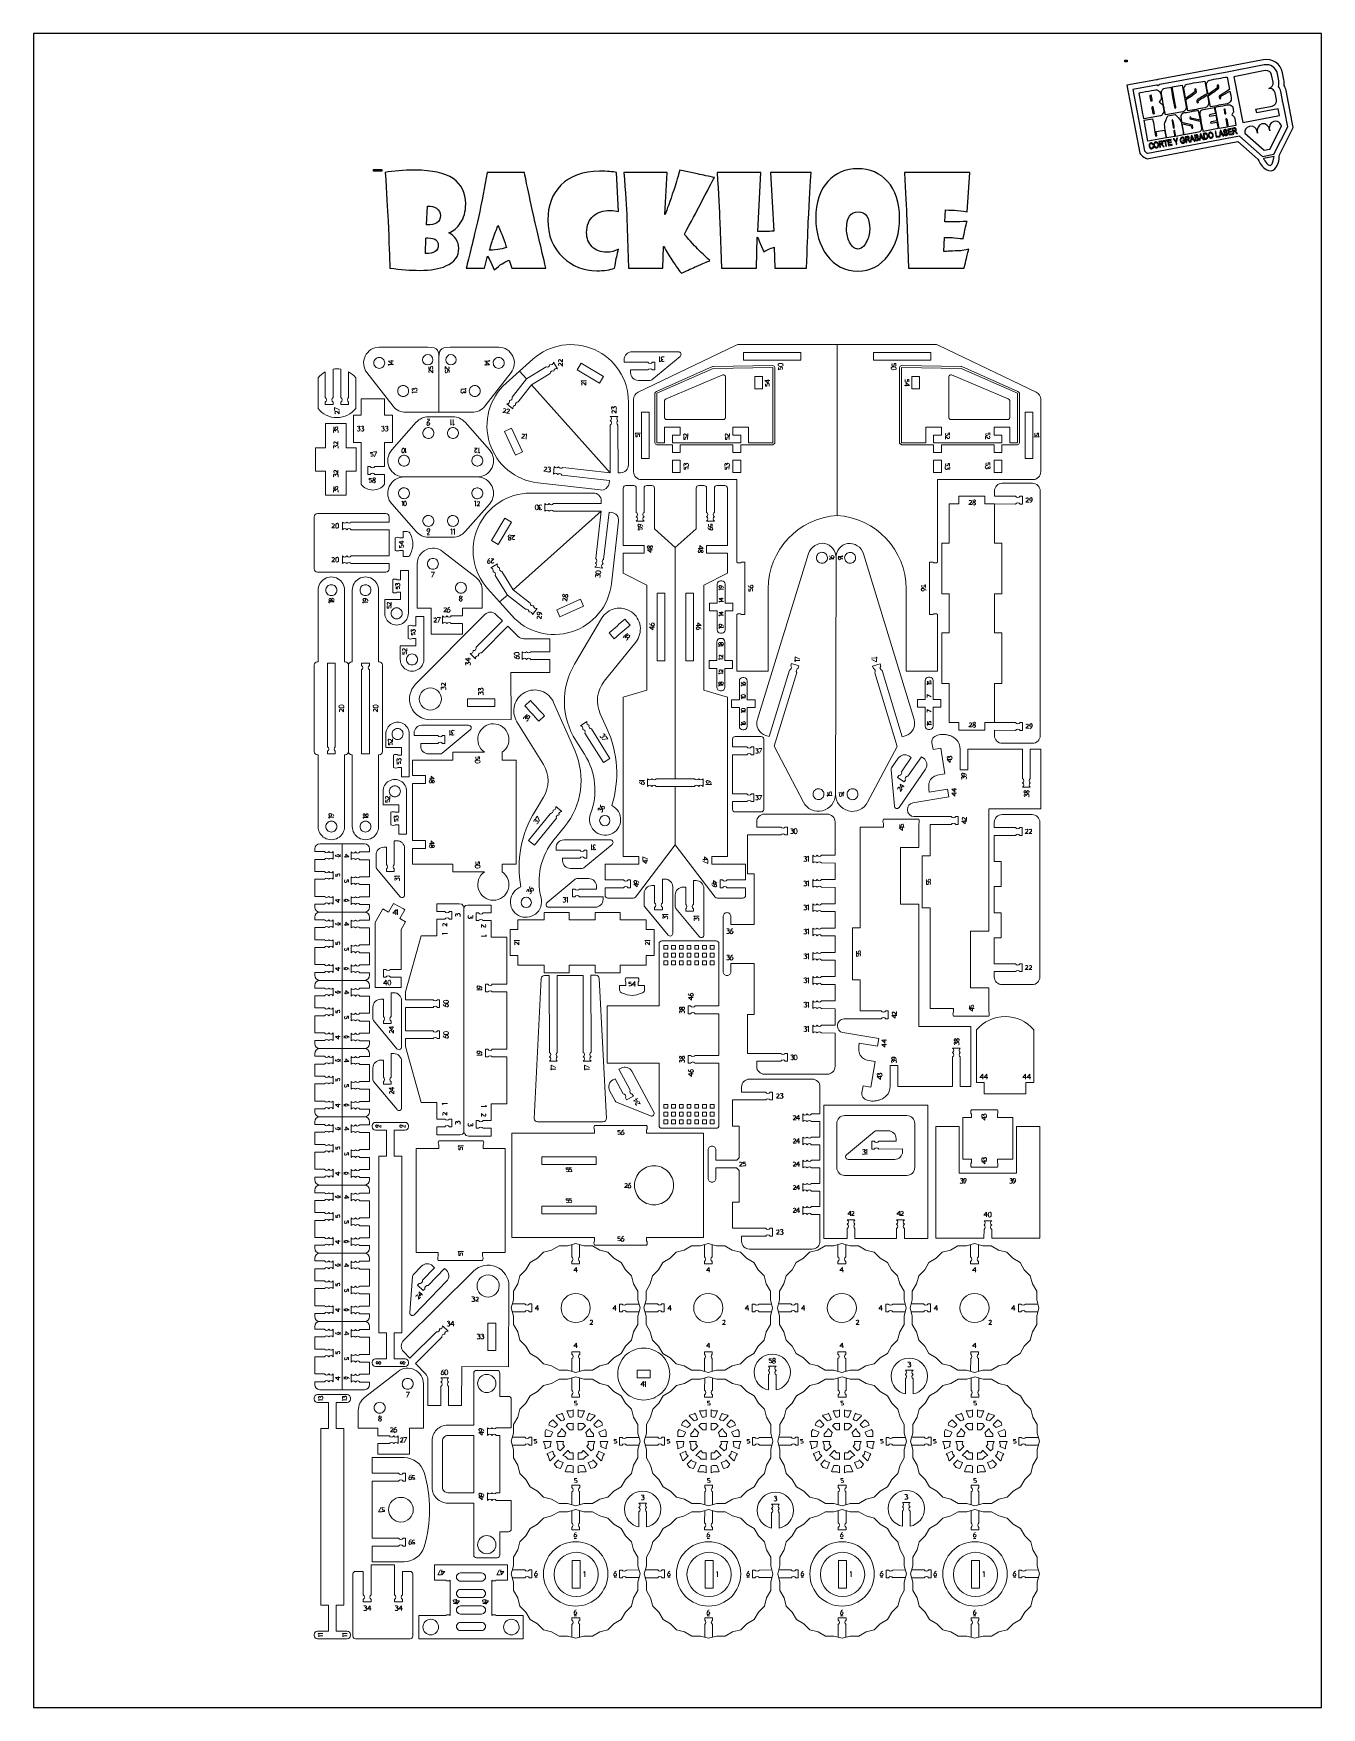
# Model space of a CAD drawing. Header units: centimetres. Extents: x -25 to 25, y -32.5 to 32.5.
import ezdxf

# ---------------------------------------------------------------- set-up
doc = ezdxf.new("R2010")
doc.units = ezdxf.units.CM
doc.header["$MEASUREMENT"] = 0
doc.header["$XCLIPFRAME"] = 0
doc.layers.add('Capa 1', color=7, linetype='Continuous')
picture_1 = doc.add_image_def('image1.jpg', size_in_pixel=(515, 360))
picture_2 = doc.add_image_def('image2.jpg', size_in_pixel=(1677, 335))

msp = doc.modelspace()

# ---------------------------------------------------------------- linework, layer by layer
at = {"layer": 'Capa 1', "color": 254}
msp.add_lwpolyline([(-25, -32.5), (25, -32.5), (25, 32.5), (-25, 32.5), (-25, -32.5)], close=True, dxfattribs=at)
at = {"layer": 'Capa 1', "color": 250, "lineweight": 20}
for centre, major_axis in [((-9.69706, 19.83257), (0, 0.2)), ((-8.79307, 19.83257), (0, 0.2)), ((-2.82231, 1.93792), (0, 0.2)), ((-5.87382, -1.23708), (0, 0.2)), ((-3.95265, -27.31325), (0, 1.25)), ((1.20647, -27.31325), (0, 1.25)), ((6.38902, -27.31325), (0, 1.25)), ((11.54814, -27.31325), (0, 1.25))]:
    msp.add_ellipse(centre, major_axis=major_axis, ratio=1, dxfattribs=at)
at = {"layer": 'Capa 1', "color": 91}
msp.add_open_spline([(23.3666, 27.78563), (23.3666, 27.78563), (23.36028, 27.70825), (23.36028, 27.70825), (23.36028, 27.70825), (23.34414, 27.51054), (23.27817, 27.20733), (23.04373, 27.17285), (23.04373, 27.17285), (22.89892, 27.15155), (22.77905, 27.24883), (22.69339, 27.35357), (22.69339, 27.35357), (22.64534, 27.41232), (22.59877, 27.48215), (22.56238, 27.54914), (22.56238, 27.54914), (22.56238, 27.54914), (22.52253, 27.62245), (22.52253, 27.62245), (22.52253, 27.62245), (22.52253, 27.62245), (21.75055, 28.30142), (21.75055, 28.30142), (21.75055, 28.30142), (21.75055, 28.30142), (18.23803, 27.63774), (18.23803, 27.63774), (18.23803, 27.63774), (18.23803, 27.63774), (18.18623, 27.65603), (18.18623, 27.65603), (18.18623, 27.65603), (18.17405, 27.66033), (18.16205, 27.66515), (18.15028, 27.67047), (18.15028, 27.67047), (18.0798, 27.70233), (18.01987, 27.75123), (17.97266, 27.81226), (17.97266, 27.81226), (17.97266, 27.81226), (17.94266, 27.85104), (17.94266, 27.85104), (17.94266, 27.85104), (17.94266, 27.85104), (17.44328, 30.49425), (17.44328, 30.49425), (17.44328, 30.49425), (17.44328, 30.49425), (18.59508, 30.70585), (18.59508, 30.70585), (18.59508, 30.70585), (18.59508, 30.70585), (18.62046, 30.70035), (18.62046, 30.70035), (18.62046, 30.70035), (18.62046, 30.70035), (18.64348, 30.71474), (18.64348, 30.71474), (18.64348, 30.71474), (18.64348, 30.71474), (21.30492, 31.20368), (21.30492, 31.20368), (21.30492, 31.20368), (21.30492, 31.20368), (21.30744, 31.20393), (21.30744, 31.20393), (21.30744, 31.20393), (21.30744, 31.20393), (22.73622, 31.48072), (22.73622, 31.48072), (22.73622, 31.48072), (23.0834, 31.54797), (23.42105, 31.3199), (23.48831, 30.97273), (23.48831, 30.97273), (23.48831, 30.97273), (23.54155, 30.69795), (23.54155, 30.69795), (23.54155, 30.69795), (23.55526, 30.6272), (23.55692, 30.55492), (23.54664, 30.48412), (23.54664, 30.48412), (23.58262, 30.42228), (23.60805, 30.35468), (23.62179, 30.2838), (23.62179, 30.2838), (23.62179, 30.2838), (23.90047, 28.84528), (23.90047, 28.84528), (23.90047, 28.84528), (23.90047, 28.84528), (23.3666, 27.78563), (23.3666, 27.78563)], degree=3, knots=[0, 0, 0, 0, 0.04, 0.04, 0.04, 0.04, 0.08, 0.08, 0.08, 0.08, 0.12, 0.12, 0.12, 0.12, 0.16, 0.16, 0.16, 0.16, 0.2, 0.2, 0.2, 0.2, 0.24, 0.24, 0.24, 0.24, 0.28, 0.28, 0.28, 0.28, 0.32, 0.32, 0.32, 0.32, 0.36, 0.36, 0.36, 0.36, 0.4, 0.4, 0.4, 0.4, 0.44, 0.44, 0.44, 0.44, 0.48, 0.48, 0.48, 0.48, 0.52, 0.52, 0.52, 0.52, 0.56, 0.56, 0.56, 0.56, 0.6, 0.6, 0.6, 0.6, 0.64, 0.64, 0.64, 0.64, 0.68, 0.68, 0.68, 0.68, 0.72, 0.72, 0.72, 0.72, 0.76, 0.76, 0.76, 0.76, 0.8, 0.8, 0.8, 0.8, 0.84, 0.84, 0.84, 0.84, 0.88, 0.88, 0.88, 0.88, 0.92, 0.92, 0.92, 0.92, 1, 1, 1, 1], dxfattribs=at)
at = {"layer": 'Capa 1', "color": 108}
for points, knots in [([(21.81724, 28.52165), (21.81724, 28.52165), (18.25415, 27.84841), (18.25415, 27.84841), (18.25415, 27.84841), (18.24746, 27.85077), (18.24085, 27.85342), (18.23431, 27.85638), (18.23431, 27.85638), (18.19402, 27.87459), (18.16066, 27.90268), (18.13403, 27.93709), (18.13403, 27.93709), (18.13403, 27.93709), (17.68182, 30.33064), (17.68182, 30.33064), (17.68182, 30.33064), (17.68182, 30.33064), (18.59177, 30.49781), (18.59177, 30.49781), (18.59177, 30.49781), (18.61552, 30.49267), (18.63911, 30.48331), (18.66201, 30.47151), (18.66201, 30.47151), (18.67881, 30.49058), (18.69732, 30.50781), (18.71861, 30.52111), (18.71861, 30.52111), (18.71861, 30.52111), (21.33327, 31.00146), (21.33327, 31.00146), (21.33327, 31.00146), (21.33327, 31.00146), (21.33678, 31.0018), (21.33678, 31.0018), (21.33678, 31.0018), (21.33678, 31.0018), (22.77502, 31.28042), (22.77502, 31.28042), (22.77502, 31.28042), (23.01181, 31.32629), (23.24216, 31.17072), (23.28802, 30.93392), (23.28802, 30.93392), (23.28802, 30.93392), (23.34126, 30.65915), (23.34126, 30.65915), (23.34126, 30.65915), (23.35579, 30.58414), (23.35011, 30.50979), (23.32804, 30.44174), (23.32804, 30.44174), (23.37393, 30.38685), (23.40696, 30.32), (23.42149, 30.24499), (23.42149, 30.24499), (23.42149, 30.24499), (23.47473, 29.97021), (23.47473, 29.97021), (23.47473, 29.97021), (23.48304, 29.92729), (23.48473, 29.88458), (23.48053, 29.84314), (23.48053, 29.84314), (23.48053, 29.84314), (23.49866, 29.84665), (23.49866, 29.84665), (23.49866, 29.84665), (23.49866, 29.84665), (23.57036, 29.47657), (23.57036, 29.47657), (23.57036, 29.47657), (23.57036, 29.47657), (23.68693, 28.87487), (23.68693, 28.87487), (23.68693, 28.87487), (23.68693, 28.87487), (23.15005, 27.80926), (23.15005, 27.80926), (23.15005, 27.80926), (23.15005, 27.80926), (22.7149, 27.72496), (22.7149, 27.72496), (22.7149, 27.72496), (22.7149, 27.72496), (21.81892, 28.51299), (21.81892, 28.51299), (21.81892, 28.51299), (21.81892, 28.51299), (21.81724, 28.52165), (21.81724, 28.52165)], [0, 0, 0, 0, 0.04166667, 0.04166667, 0.04166667, 0.04166667, 0.08333333, 0.08333333, 0.08333333, 0.08333333, 0.125, 0.125, 0.125, 0.125, 0.16666667, 0.16666667, 0.16666667, 0.16666667, 0.20833333, 0.20833333, 0.20833333, 0.20833333, 0.25, 0.25, 0.25, 0.25, 0.29166667, 0.29166667, 0.29166667, 0.29166667, 0.33333333, 0.33333333, 0.33333333, 0.33333333, 0.375, 0.375, 0.375, 0.375, 0.41666667, 0.41666667, 0.41666667, 0.41666667, 0.45833333, 0.45833333, 0.45833333, 0.45833333, 0.5, 0.5, 0.5, 0.5, 0.54166667, 0.54166667, 0.54166667, 0.54166667, 0.58333333, 0.58333333, 0.58333333, 0.58333333, 0.625, 0.625, 0.625, 0.625, 0.66666667, 0.66666667, 0.66666667, 0.66666667, 0.70833333, 0.70833333, 0.70833333, 0.70833333, 0.75, 0.75, 0.75, 0.75, 0.79166667, 0.79166667, 0.79166667, 0.79166667, 0.83333333, 0.83333333, 0.83333333, 0.83333333, 0.875, 0.875, 0.875, 0.875, 0.91666667, 0.91666667, 0.91666667, 0.91666667, 1, 1, 1, 1]), ([(20.08822, 30.22993), (20.07974, 30.32669), (20.06114, 30.32215), (20.09806, 30.34831), (20.09806, 30.34831), (20.14204, 30.33081), (20.12324, 30.33754), (20.14595, 30.21567), (20.14595, 30.21567), (20.05834, 30.1588), (19.80667, 29.96763), (19.7328, 29.93163), (19.7328, 29.93163), (19.7328, 29.93163), (19.81661, 29.4983), (19.81661, 29.4983), (19.81661, 29.4983), (20.03307, 29.53361), (20.25275, 29.5744), (20.46867, 29.61388), (20.46867, 29.61388), (20.57712, 29.6337), (20.62583, 29.75441), (20.6256, 29.78791), (20.6256, 29.78791), (20.62525, 29.8383), (20.58188, 30.04729), (20.5676, 30.10406), (20.5676, 30.10406), (20.50383, 30.08171), (20.41235, 30.01312), (20.34479, 29.97194), (20.34479, 29.97194), (20.06369, 29.80059), (20.31332, 29.86162), (20.18297, 29.80472), (20.18297, 29.80472), (20.15333, 29.83491), (20.15545, 29.86658), (20.15679, 29.90403), (20.15679, 29.90403), (20.21545, 29.95123), (20.29398, 29.99329), (20.35946, 30.03581), (20.35946, 30.03581), (20.41783, 30.07372), (20.50142, 30.13184), (20.55959, 30.16175), (20.55959, 30.16175), (20.55959, 30.16175), (20.46926, 30.64948), (20.46926, 30.64948), (20.46926, 30.64948), (20.28352, 30.62922), (19.97201, 30.57316), (19.78877, 30.53061), (19.78877, 30.53061), (19.71989, 30.51462), (19.72429, 30.49421), (19.69099, 30.44774), (19.69099, 30.44774), (19.6547, 30.39712), (19.64807, 30.40194), (19.66327, 30.31735), (19.66327, 30.31735), (19.6802, 30.22311), (19.70037, 30.06456), (19.731, 29.97775), (19.731, 29.97775), (19.731, 29.97775), (20.08822, 30.22993), (20.08822, 30.22993)], [0, 0, 0, 0, 0.05263158, 0.05263158, 0.05263158, 0.05263158, 0.10526316, 0.10526316, 0.10526316, 0.10526316, 0.15789474, 0.15789474, 0.15789474, 0.15789474, 0.21052632, 0.21052632, 0.21052632, 0.21052632, 0.26315789, 0.26315789, 0.26315789, 0.26315789, 0.31578947, 0.31578947, 0.31578947, 0.31578947, 0.36842105, 0.36842105, 0.36842105, 0.36842105, 0.42105263, 0.42105263, 0.42105263, 0.42105263, 0.47368421, 0.47368421, 0.47368421, 0.47368421, 0.52631579, 0.52631579, 0.52631579, 0.52631579, 0.57894737, 0.57894737, 0.57894737, 0.57894737, 0.63157895, 0.63157895, 0.63157895, 0.63157895, 0.68421053, 0.68421053, 0.68421053, 0.68421053, 0.73684211, 0.73684211, 0.73684211, 0.73684211, 0.78947368, 0.78947368, 0.78947368, 0.78947368, 0.84210526, 0.84210526, 0.84210526, 0.84210526, 0.89473684, 0.89473684, 0.89473684, 0.89473684, 1, 1, 1, 1]), ([(20.96298, 30.38781), (20.95339, 30.45463), (20.92195, 30.49453), (20.98388, 30.5075), (20.98388, 30.5075), (21.01021, 30.4796), (21.01149, 30.41376), (21.01916, 30.37258), (21.01916, 30.37258), (20.93213, 30.31551), (20.67744, 30.12169), (20.60576, 30.08865), (20.60576, 30.08865), (20.60576, 30.08865), (20.69002, 29.65466), (20.69002, 29.65466), (20.69002, 29.65466), (20.90707, 29.69155), (21.1259, 29.73078), (21.34244, 29.77049), (21.34244, 29.77049), (21.44736, 29.78973), (21.49888, 29.90906), (21.49856, 29.94447), (21.49856, 29.94447), (21.49808, 29.99689), (21.45528, 30.20104), (21.43801, 30.26522), (21.43801, 30.26522), (21.43801, 30.26522), (21.08514, 30.04853), (21.08514, 30.04853), (21.08514, 30.04853), (21.07512, 29.98639), (21.10939, 30.00095), (21.06883, 29.96371), (21.06883, 29.96371), (21.03275, 29.97189), (21.0476, 29.95931), (21.03357, 29.99784), (21.03357, 29.99784), (21.02548, 30.02006), (21.02928, 30.04018), (21.03009, 30.06057), (21.03009, 30.06057), (21.03009, 30.06057), (21.43234, 30.31887), (21.43234, 30.31887), (21.43234, 30.31887), (21.43234, 30.31887), (21.34264, 30.80568), (21.34264, 30.80568), (21.34264, 30.80568), (21.16355, 30.78833), (20.84104, 30.72824), (20.66252, 30.68724), (20.66252, 30.68724), (20.59282, 30.67123), (20.59786, 30.65166), (20.56423, 30.60472), (20.56423, 30.60472), (20.5279, 30.554), (20.52113, 30.5587), (20.53635, 30.47384), (20.53635, 30.47384), (20.55292, 30.38141), (20.57381, 30.21826), (20.60418, 30.13427), (20.60418, 30.13427), (20.60418, 30.13427), (20.96298, 30.38781), (20.96298, 30.38781)], [0, 0, 0, 0, 0.05263158, 0.05263158, 0.05263158, 0.05263158, 0.10526316, 0.10526316, 0.10526316, 0.10526316, 0.15789474, 0.15789474, 0.15789474, 0.15789474, 0.21052632, 0.21052632, 0.21052632, 0.21052632, 0.26315789, 0.26315789, 0.26315789, 0.26315789, 0.31578947, 0.31578947, 0.31578947, 0.31578947, 0.36842105, 0.36842105, 0.36842105, 0.36842105, 0.42105263, 0.42105263, 0.42105263, 0.42105263, 0.47368421, 0.47368421, 0.47368421, 0.47368421, 0.52631579, 0.52631579, 0.52631579, 0.52631579, 0.57894737, 0.57894737, 0.57894737, 0.57894737, 0.63157895, 0.63157895, 0.63157895, 0.63157895, 0.68421053, 0.68421053, 0.68421053, 0.68421053, 0.73684211, 0.73684211, 0.73684211, 0.73684211, 0.78947368, 0.78947368, 0.78947368, 0.78947368, 0.84210526, 0.84210526, 0.84210526, 0.84210526, 0.89473684, 0.89473684, 0.89473684, 0.89473684, 1, 1, 1, 1]), ([(21.60177, 30.82141), (21.60177, 30.82141), (22.81735, 31.0569), (22.81735, 31.0569), (22.81735, 31.0569), (22.93125, 31.07896), (23.04249, 31.00383), (23.06455, 30.88994), (23.06455, 30.88994), (23.06455, 30.88994), (23.11778, 30.61516), (23.11778, 30.61516), (23.11778, 30.61516), (23.13984, 30.50126), (23.06471, 30.39003), (22.95082, 30.36796), (22.95082, 30.36796), (23.06471, 30.39003), (23.17595, 30.3149), (23.19801, 30.201), (23.19801, 30.201), (23.19801, 30.201), (23.25125, 29.92622), (23.25125, 29.92622), (23.25125, 29.92622), (23.27331, 29.81233), (23.19818, 29.70109), (23.08429, 29.67903), (23.08429, 29.67903), (23.08429, 29.67903), (22.45675, 29.55746), (22.45675, 29.55746), (22.45675, 29.55746), (22.45675, 29.55746), (22.48371, 29.4183), (22.48371, 29.4183), (22.48371, 29.4183), (22.48371, 29.4183), (23.31832, 29.57999), (23.31832, 29.57999), (23.31832, 29.57999), (23.31832, 29.57999), (23.36893, 29.31875), (23.36893, 29.31875), (23.36893, 29.31875), (23.36893, 29.31875), (21.94627, 29.04314), (21.94627, 29.04314), (21.94627, 29.04314), (21.94627, 29.04314), (21.60177, 30.82141), (21.60177, 30.82141)], [0, 0, 0, 0, 0.07142857, 0.07142857, 0.07142857, 0.07142857, 0.14285714, 0.14285714, 0.14285714, 0.14285714, 0.21428571, 0.21428571, 0.21428571, 0.21428571, 0.28571429, 0.28571429, 0.28571429, 0.28571429, 0.35714286, 0.35714286, 0.35714286, 0.35714286, 0.42857143, 0.42857143, 0.42857143, 0.42857143, 0.5, 0.5, 0.5, 0.5, 0.57142857, 0.57142857, 0.57142857, 0.57142857, 0.64285714, 0.64285714, 0.64285714, 0.64285714, 0.71428571, 0.71428571, 0.71428571, 0.71428571, 0.78571429, 0.78571429, 0.78571429, 0.78571429, 0.85714286, 0.85714286, 0.85714286, 0.85714286, 1, 1, 1, 1]), ([(18.69779, 29.84509), (18.71098, 29.85928), (18.76611, 29.93163), (18.77484, 29.94887), (18.77484, 29.94887), (18.79573, 29.99014), (18.76923, 30.20475), (18.71437, 30.24824), (18.71437, 30.24824), (18.68807, 30.26909), (18.63598, 30.30787), (18.60965, 30.31251), (18.60965, 30.31251), (18.57073, 30.31936), (18.00016, 30.21214), (17.92263, 30.19338), (17.92263, 30.19338), (17.95532, 29.99087), (18.06429, 29.34333), (18.1062, 29.19185), (18.1062, 29.19185), (18.1062, 29.19185), (18.74435, 29.30557), (18.74435, 29.30557), (18.74435, 29.30557), (18.80849, 29.31706), (18.82183, 29.36668), (18.85133, 29.40695), (18.85133, 29.40695), (18.89775, 29.47032), (18.88081, 29.47582), (18.86286, 29.57183), (18.86286, 29.57183), (18.85177, 29.63118), (18.85335, 29.71695), (18.80881, 29.75732), (18.80881, 29.75732), (18.77048, 29.79206), (18.72849, 29.79599), (18.69779, 29.84509)], [0, 0, 0, 0, 0.09090909, 0.09090909, 0.09090909, 0.09090909, 0.18181818, 0.18181818, 0.18181818, 0.18181818, 0.27272727, 0.27272727, 0.27272727, 0.27272727, 0.36363636, 0.36363636, 0.36363636, 0.36363636, 0.45454545, 0.45454545, 0.45454545, 0.45454545, 0.54545455, 0.54545455, 0.54545455, 0.54545455, 0.63636364, 0.63636364, 0.63636364, 0.63636364, 0.72727273, 0.72727273, 0.72727273, 0.72727273, 0.81818182, 0.81818182, 0.81818182, 0.81818182, 1, 1, 1, 1]), ([(18.37786, 29.88637), (18.34625, 29.90122), (18.329, 30.06151), (18.33422, 30.09649), (18.33422, 30.09649), (18.33422, 30.09649), (18.3826, 30.11006), (18.3826, 30.11006), (18.3826, 30.11006), (18.40915, 30.05299), (18.42807, 29.94792), (18.42247, 29.8866), (18.42247, 29.8866), (18.42247, 29.8866), (18.37786, 29.88637), (18.37786, 29.88637)], [0, 0, 0, 0, 0.2, 0.2, 0.2, 0.2, 0.4, 0.4, 0.4, 0.4, 0.6, 0.6, 0.6, 0.6, 1, 1, 1, 1]), ([(19.6181, 29.46218), (19.6945, 29.47588), (19.76153, 29.5859), (19.74684, 29.66772), (19.74684, 29.66772), (19.74684, 29.66772), (19.5957, 30.494), (19.5957, 30.494), (19.5957, 30.494), (19.5957, 30.494), (19.20887, 30.42282), (19.20887, 30.42282), (19.20887, 30.42282), (19.20887, 30.42282), (19.32463, 29.76739), (19.32463, 29.76739), (19.32463, 29.76739), (19.33076, 29.73351), (19.34165, 29.68903), (19.34584, 29.65666), (19.34584, 29.65666), (19.35325, 29.59947), (19.3622, 29.61036), (19.31847, 29.59646), (19.31847, 29.59646), (19.27157, 29.63577), (19.18198, 30.29532), (19.15574, 30.41306), (19.15574, 30.41306), (19.10205, 30.40939), (18.91225, 30.38253), (18.8732, 30.35941), (18.8732, 30.35941), (18.85658, 30.34958), (18.81991, 30.29482), (18.80727, 30.27686), (18.80727, 30.27686), (18.77943, 30.2373), (18.77716, 30.23758), (18.78884, 30.17238), (18.78884, 30.17238), (18.82796, 29.9539), (18.90597, 29.46336), (18.94328, 29.34178), (18.94328, 29.34178), (18.94328, 29.34178), (19.6181, 29.46218), (19.6181, 29.46218)], [0, 0, 0, 0, 0.07692308, 0.07692308, 0.07692308, 0.07692308, 0.15384615, 0.15384615, 0.15384615, 0.15384615, 0.23076923, 0.23076923, 0.23076923, 0.23076923, 0.30769231, 0.30769231, 0.30769231, 0.30769231, 0.38461538, 0.38461538, 0.38461538, 0.38461538, 0.46153846, 0.46153846, 0.46153846, 0.46153846, 0.53846154, 0.53846154, 0.53846154, 0.53846154, 0.61538462, 0.61538462, 0.61538462, 0.61538462, 0.69230769, 0.69230769, 0.69230769, 0.69230769, 0.76923077, 0.76923077, 0.76923077, 0.76923077, 0.84615385, 0.84615385, 0.84615385, 0.84615385, 1, 1, 1, 1]), ([(18.46079, 29.65511), (18.46079, 29.65511), (18.5129, 29.38909), (18.5129, 29.38909), (18.5129, 29.38909), (18.5129, 29.38909), (18.46348, 29.37833), (18.46348, 29.37833), (18.46348, 29.37833), (18.44674, 29.43404), (18.44036, 29.49021), (18.43011, 29.5446), (18.43011, 29.5446), (18.41652, 29.61679), (18.39086, 29.64993), (18.46079, 29.65511)], [0, 0, 0, 0, 0.2, 0.2, 0.2, 0.2, 0.4, 0.4, 0.4, 0.4, 0.6, 0.6, 0.6, 0.6, 1, 1, 1, 1]), ([(19.29975, 28.50039), (19.30115, 28.54077), (19.28952, 28.58474), (19.28166, 28.62539), (19.28166, 28.62539), (19.25942, 28.74044), (19.26104, 28.71188), (19.28329, 28.73206), (19.28329, 28.73206), (19.31244, 28.7198), (19.29629, 28.74292), (19.31024, 28.6933), (19.31024, 28.6933), (19.31024, 28.6933), (19.34156, 28.50614), (19.34156, 28.50614), (19.34156, 28.50614), (19.34156, 28.50614), (19.64778, 28.56258), (19.64778, 28.56258), (19.64778, 28.56258), (19.61152, 28.72834), (19.59295, 28.90403), (19.55637, 29.06808), (19.55637, 29.06808), (19.54081, 29.13787), (19.35989, 29.30293), (19.31655, 29.35716), (19.31655, 29.35716), (19.31655, 29.35716), (19.03607, 29.30395), (19.03607, 29.30395), (19.03607, 29.30395), (18.99838, 29.22736), (18.89266, 29.02789), (18.90557, 28.95141), (18.90557, 28.95141), (18.92708, 28.824), (18.96298, 28.55648), (19.00003, 28.44511), (19.00003, 28.44511), (19.00003, 28.44511), (19.29975, 28.50039), (19.29975, 28.50039)], [0, 0, 0, 0, 0.08333333, 0.08333333, 0.08333333, 0.08333333, 0.16666667, 0.16666667, 0.16666667, 0.16666667, 0.25, 0.25, 0.25, 0.25, 0.33333333, 0.33333333, 0.33333333, 0.33333333, 0.41666667, 0.41666667, 0.41666667, 0.41666667, 0.5, 0.5, 0.5, 0.5, 0.58333333, 0.58333333, 0.58333333, 0.58333333, 0.66666667, 0.66666667, 0.66666667, 0.66666667, 0.75, 0.75, 0.75, 0.75, 0.83333333, 0.83333333, 0.83333333, 0.83333333, 1, 1, 1, 1]), ([(19.90497, 29.18145), (19.88981, 29.22697), (19.88599, 29.23748), (19.90058, 29.26689), (19.90058, 29.26689), (19.95789, 29.25273), (19.89943, 29.21917), (19.98007, 29.20065), (19.98007, 29.20065), (19.98007, 29.20065), (20.28449, 29.14045), (20.28449, 29.14045), (20.28449, 29.14045), (20.28449, 29.14045), (20.21568, 29.51539), (20.21568, 29.51539), (20.21568, 29.51539), (20.07079, 29.50719), (19.84861, 29.45111), (19.69616, 29.42566), (19.69616, 29.42566), (19.63624, 29.41566), (19.62416, 29.41786), (19.59649, 29.37907), (19.59649, 29.37907), (19.58447, 29.36221), (19.549, 29.31617), (19.54578, 29.29966), (19.54578, 29.29966), (19.53895, 29.26457), (19.57685, 29.08278), (19.59029, 29.04235), (19.59029, 29.04235), (19.68941, 28.99387), (19.88274, 28.98219), (19.98887, 28.93482), (19.98887, 28.93482), (19.98887, 28.93482), (20.00085, 28.82282), (20.00085, 28.82282), (20.00085, 28.82282), (19.94744, 28.81275), (19.96242, 28.84989), (19.94929, 28.90593), (19.94929, 28.90593), (19.90977, 28.92456), (19.63913, 28.9946), (19.59439, 28.99743), (19.59439, 28.99743), (19.59439, 28.99743), (19.67156, 28.56526), (19.67156, 28.56526), (19.67156, 28.56526), (19.84821, 28.59723), (20.05533, 28.62368), (20.22647, 28.66403), (20.22647, 28.66403), (20.28708, 28.67832), (20.35169, 28.75588), (20.34198, 28.82481), (20.34198, 28.82481), (20.33119, 28.90147), (20.31045, 29.02092), (20.29118, 29.09591), (20.29118, 29.09591), (20.29118, 29.09591), (19.90497, 29.18145), (19.90497, 29.18145)], [0, 0, 0, 0, 0.05555556, 0.05555556, 0.05555556, 0.05555556, 0.11111111, 0.11111111, 0.11111111, 0.11111111, 0.16666667, 0.16666667, 0.16666667, 0.16666667, 0.22222222, 0.22222222, 0.22222222, 0.22222222, 0.27777778, 0.27777778, 0.27777778, 0.27777778, 0.33333333, 0.33333333, 0.33333333, 0.33333333, 0.38888889, 0.38888889, 0.38888889, 0.38888889, 0.44444444, 0.44444444, 0.44444444, 0.44444444, 0.5, 0.5, 0.5, 0.5, 0.55555556, 0.55555556, 0.55555556, 0.55555556, 0.61111111, 0.61111111, 0.61111111, 0.61111111, 0.66666667, 0.66666667, 0.66666667, 0.66666667, 0.72222222, 0.72222222, 0.72222222, 0.72222222, 0.77777778, 0.77777778, 0.77777778, 0.77777778, 0.83333333, 0.83333333, 0.83333333, 0.83333333, 0.88888889, 0.88888889, 0.88888889, 0.88888889, 1, 1, 1, 1]), ([(20.69617, 29.04449), (20.70788, 29.06576), (20.69548, 29.0559), (20.72183, 29.06615), (20.72183, 29.06615), (20.72183, 29.06615), (20.93531, 29.10397), (20.93531, 29.10397), (20.93531, 29.10397), (20.93531, 29.10397), (20.89273, 29.32726), (20.89273, 29.32726), (20.89273, 29.32726), (20.89273, 29.32726), (20.64566, 29.28846), (20.64566, 29.28846), (20.64566, 29.28846), (20.64566, 29.28846), (20.6392, 29.32954), (20.6392, 29.32954), (20.6392, 29.32954), (20.69663, 29.37334), (20.81118, 29.36483), (20.88387, 29.38793), (20.88387, 29.38793), (20.88387, 29.38793), (20.83639, 29.62155), (20.83639, 29.62155), (20.83639, 29.62155), (20.83639, 29.62155), (20.35161, 29.53028), (20.35161, 29.53028), (20.35161, 29.53028), (20.30536, 29.50339), (20.27448, 29.44157), (20.28399, 29.38458), (20.28399, 29.38458), (20.30528, 29.25692), (20.38956, 28.75951), (20.41135, 28.69793), (20.41135, 28.69793), (20.41135, 28.69793), (20.9924, 28.80424), (20.9924, 28.80424), (20.9924, 28.80424), (20.9924, 28.80424), (20.94248, 29.06198), (20.94248, 29.06198), (20.94248, 29.06198), (20.94248, 29.06198), (20.70544, 29.02093), (20.70544, 29.02093), (20.70544, 29.02093), (20.70544, 29.02093), (20.69617, 29.04449), (20.69617, 29.04449)], [0, 0, 0, 0, 0.06666667, 0.06666667, 0.06666667, 0.06666667, 0.13333333, 0.13333333, 0.13333333, 0.13333333, 0.2, 0.2, 0.2, 0.2, 0.26666667, 0.26666667, 0.26666667, 0.26666667, 0.33333333, 0.33333333, 0.33333333, 0.33333333, 0.4, 0.4, 0.4, 0.4, 0.46666667, 0.46666667, 0.46666667, 0.46666667, 0.53333333, 0.53333333, 0.53333333, 0.53333333, 0.6, 0.6, 0.6, 0.6, 0.66666667, 0.66666667, 0.66666667, 0.66666667, 0.73333333, 0.73333333, 0.73333333, 0.73333333, 0.8, 0.8, 0.8, 0.8, 0.86666667, 0.86666667, 0.86666667, 0.86666667, 1, 1, 1, 1]), ([(21.31668, 29.19086), (21.3497, 29.17283), (21.35285, 29.07558), (21.35939, 29.03906), (21.35939, 29.03906), (21.36881, 28.98649), (21.38031, 28.93383), (21.38601, 28.88079), (21.38601, 28.88079), (21.38601, 28.88079), (21.6798, 28.93346), (21.6798, 28.93346), (21.6798, 28.93346), (21.65677, 29.01962), (21.64866, 29.20301), (21.60594, 29.2673), (21.60594, 29.2673), (21.58797, 29.29853), (21.54716, 29.31359), (21.51886, 29.33636), (21.51886, 29.33636), (21.55871, 29.44448), (21.60612, 29.37754), (21.57438, 29.55301), (21.57438, 29.55301), (21.56361, 29.61248), (21.56803, 29.6491), (21.53119, 29.67865), (21.53119, 29.67865), (21.52095, 29.68688), (21.45559, 29.73017), (21.4452, 29.73247), (21.4452, 29.73247), (21.40107, 29.74223), (20.96045, 29.65134), (20.87407, 29.63686), (20.87407, 29.63686), (20.87407, 29.63686), (21.02213, 28.80717), (21.02213, 28.80717), (21.02213, 28.80717), (21.02213, 28.80717), (21.3368, 28.86581), (21.3368, 28.86581), (21.3368, 28.86581), (21.3368, 28.86581), (21.28137, 29.18214), (21.28137, 29.18214), (21.28137, 29.18214), (21.28137, 29.18214), (21.31668, 29.19086), (21.31668, 29.19086)], [0, 0, 0, 0, 0.07142857, 0.07142857, 0.07142857, 0.07142857, 0.14285714, 0.14285714, 0.14285714, 0.14285714, 0.21428571, 0.21428571, 0.21428571, 0.21428571, 0.28571429, 0.28571429, 0.28571429, 0.28571429, 0.35714286, 0.35714286, 0.35714286, 0.35714286, 0.42857143, 0.42857143, 0.42857143, 0.42857143, 0.5, 0.5, 0.5, 0.5, 0.57142857, 0.57142857, 0.57142857, 0.57142857, 0.64285714, 0.64285714, 0.64285714, 0.64285714, 0.71428571, 0.71428571, 0.71428571, 0.71428571, 0.78571429, 0.78571429, 0.78571429, 0.78571429, 0.85714286, 0.85714286, 0.85714286, 0.85714286, 1, 1, 1, 1]), ([(21.26525, 29.38022), (21.23576, 29.39149), (21.24815, 29.36076), (21.228, 29.47029), (21.228, 29.47029), (21.20765, 29.58091), (21.21041, 29.53894), (21.23338, 29.55802), (21.23338, 29.55802), (21.26721, 29.54874), (21.25047, 29.59357), (21.27358, 29.46807), (21.27358, 29.46807), (21.2941, 29.35658), (21.28991, 29.3985), (21.26525, 29.38022)], [0, 0, 0, 0, 0.2, 0.2, 0.2, 0.2, 0.4, 0.4, 0.4, 0.4, 0.6, 0.6, 0.6, 0.6, 1, 1, 1, 1]), ([(18.25872, 28.31689), (18.25872, 28.31689), (18.96474, 28.44319), (18.96474, 28.44319), (18.96474, 28.44319), (18.96474, 28.44319), (18.90756, 28.75228), (18.90756, 28.75228), (18.90756, 28.75228), (18.90756, 28.75228), (18.58687, 28.69488), (18.58687, 28.69488), (18.58687, 28.69488), (18.58687, 28.69488), (18.61121, 28.52835), (18.61121, 28.52835), (18.61121, 28.52835), (18.61121, 28.52835), (18.56717, 28.51874), (18.56717, 28.51874), (18.56717, 28.51874), (18.50136, 28.67089), (18.50026, 29.0344), (18.43754, 29.18836), (18.43754, 29.18836), (18.43754, 29.18836), (18.11595, 29.13306), (18.11595, 29.13306), (18.11595, 29.13306), (18.11595, 29.13306), (18.25872, 28.31689), (18.25872, 28.31689)], [0, 0, 0, 0, 0.11111111, 0.11111111, 0.11111111, 0.11111111, 0.22222222, 0.22222222, 0.22222222, 0.22222222, 0.33333333, 0.33333333, 0.33333333, 0.33333333, 0.44444444, 0.44444444, 0.44444444, 0.44444444, 0.55555556, 0.55555556, 0.55555556, 0.55555556, 0.66666667, 0.66666667, 0.66666667, 0.66666667, 0.77777778, 0.77777778, 0.77777778, 0.77777778, 1, 1, 1, 1]), ([(19.19704, 29.0959), (19.1877, 29.14804), (19.1764, 29.13564), (19.21908, 29.14793), (19.21908, 29.14793), (19.24236, 29.12139), (19.28891, 28.86249), (19.27693, 28.82524), (19.27693, 28.82524), (19.23444, 28.82177), (19.24561, 28.82492), (19.23653, 28.87559), (19.23653, 28.87559), (19.23653, 28.87559), (19.19704, 29.0959), (19.19704, 29.0959)], [0, 0, 0, 0, 0.2, 0.2, 0.2, 0.2, 0.4, 0.4, 0.4, 0.4, 0.6, 0.6, 0.6, 0.6, 1, 1, 1, 1]), ([(20.45066, 28.3881), (20.45066, 28.3881), (20.41014, 28.6141), (20.41014, 28.6141), (20.41014, 28.6141), (20.41014, 28.6141), (20.47406, 28.62556), (20.47406, 28.62556), (20.47406, 28.62556), (20.48985, 28.62839), (20.50214, 28.62918), (20.51084, 28.62786), (20.51084, 28.62786), (20.52227, 28.62622), (20.53277, 28.62126), (20.54242, 28.61316), (20.54242, 28.61316), (20.55203, 28.605), (20.56034, 28.59406), (20.56736, 28.58033), (20.56736, 28.58033), (20.5744, 28.56655), (20.5797, 28.54969), (20.58327, 28.52975), (20.58327, 28.52975), (20.58786, 28.50418), (20.58802, 28.48179), (20.58368, 28.46261), (20.58368, 28.46261), (20.57942, 28.44343), (20.57205, 28.42907), (20.56161, 28.41949), (20.56161, 28.41949), (20.5512, 28.40997), (20.53651, 28.40348), (20.51752, 28.40008), (20.51752, 28.40008), (20.51752, 28.40008), (20.45066, 28.3881), (20.45066, 28.3881)], [0, 0, 0, 0, 0.09090909, 0.09090909, 0.09090909, 0.09090909, 0.18181818, 0.18181818, 0.18181818, 0.18181818, 0.27272727, 0.27272727, 0.27272727, 0.27272727, 0.36363636, 0.36363636, 0.36363636, 0.36363636, 0.45454545, 0.45454545, 0.45454545, 0.45454545, 0.54545455, 0.54545455, 0.54545455, 0.54545455, 0.63636364, 0.63636364, 0.63636364, 0.63636364, 0.72727273, 0.72727273, 0.72727273, 0.72727273, 0.81818182, 0.81818182, 0.81818182, 0.81818182, 1, 1, 1, 1]), ([(20.47053, 28.41902), (20.47053, 28.41902), (20.50992, 28.42608), (20.50992, 28.42608), (20.50992, 28.42608), (20.52581, 28.42893), (20.5374, 28.43367), (20.54467, 28.44035), (20.54467, 28.44035), (20.55194, 28.44703), (20.55676, 28.45653), (20.55906, 28.46883), (20.55906, 28.46883), (20.56215, 28.48524), (20.5618, 28.50413), (20.55797, 28.52554), (20.55797, 28.52554), (20.55384, 28.54853), (20.5475, 28.56602), (20.53895, 28.57801), (20.53895, 28.57801), (20.53038, 28.59004), (20.52086, 28.5974), (20.51029, 28.60007), (20.51029, 28.60007), (20.50323, 28.6019), (20.49254, 28.60151), (20.47829, 28.59895), (20.47829, 28.59895), (20.47829, 28.59895), (20.43952, 28.592), (20.43952, 28.592), (20.43952, 28.592), (20.43952, 28.592), (20.47053, 28.41902), (20.47053, 28.41902)], [0, 0, 0, 0, 0.1, 0.1, 0.1, 0.1, 0.2, 0.2, 0.2, 0.2, 0.3, 0.3, 0.3, 0.3, 0.4, 0.4, 0.4, 0.4, 0.5, 0.5, 0.5, 0.5, 0.6, 0.6, 0.6, 0.6, 0.7, 0.7, 0.7, 0.7, 0.8, 0.8, 0.8, 0.8, 1, 1, 1, 1]), ([(20.61144, 28.53045), (20.60453, 28.56896), (20.6077, 28.60006), (20.621, 28.62377), (20.621, 28.62377), (20.63422, 28.64748), (20.65352, 28.66164), (20.67882, 28.66617), (20.67882, 28.66617), (20.69518, 28.6691), (20.7109, 28.66714), (20.72601, 28.66035), (20.72601, 28.66035), (20.74115, 28.65351), (20.75423, 28.642), (20.76528, 28.62579), (20.76528, 28.62579), (20.77627, 28.60963), (20.78398, 28.58934), (20.78833, 28.56504), (20.78833, 28.56504), (20.79433, 28.53158), (20.79158, 28.50296), (20.78016, 28.4792), (20.78016, 28.4792), (20.76754, 28.45298), (20.74768, 28.43743), (20.72054, 28.43256), (20.72054, 28.43256), (20.69318, 28.42766), (20.66906, 28.4356), (20.6481, 28.45645), (20.6481, 28.45645), (20.62914, 28.47531), (20.61691, 28.49995), (20.61144, 28.53045)], [0, 0, 0, 0, 0.1, 0.1, 0.1, 0.1, 0.2, 0.2, 0.2, 0.2, 0.3, 0.3, 0.3, 0.3, 0.4, 0.4, 0.4, 0.4, 0.5, 0.5, 0.5, 0.5, 0.6, 0.6, 0.6, 0.6, 0.7, 0.7, 0.7, 0.7, 0.8, 0.8, 0.8, 0.8, 1, 1, 1, 1]), ([(20.63676, 28.53461), (20.64175, 28.50673), (20.65177, 28.48627), (20.66684, 28.47311), (20.66684, 28.47311), (20.68186, 28.45994), (20.69822, 28.45495), (20.71579, 28.4581), (20.71579, 28.4581), (20.73379, 28.46132), (20.74749, 28.47176), (20.75692, 28.48947), (20.75692, 28.48947), (20.76634, 28.50718), (20.76836, 28.5311), (20.76296, 28.5612), (20.76296, 28.5612), (20.75948, 28.58061), (20.75321, 28.59741), (20.74421, 28.61159), (20.74421, 28.61159), (20.73727, 28.6224), (20.72832, 28.63052), (20.71734, 28.63577), (20.71734, 28.63577), (20.70634, 28.64108), (20.69509, 28.6427), (20.68356, 28.64063), (20.68356, 28.64063), (20.66504, 28.63731), (20.65116, 28.6269), (20.64193, 28.60933), (20.64193, 28.60933), (20.6327, 28.59177), (20.63097, 28.56686), (20.63676, 28.53461)], [0, 0, 0, 0, 0.1, 0.1, 0.1, 0.1, 0.2, 0.2, 0.2, 0.2, 0.3, 0.3, 0.3, 0.3, 0.4, 0.4, 0.4, 0.4, 0.5, 0.5, 0.5, 0.5, 0.6, 0.6, 0.6, 0.6, 0.7, 0.7, 0.7, 0.7, 0.8, 0.8, 0.8, 0.8, 1, 1, 1, 1]), ([(20.90993, 28.47041), (20.90993, 28.47041), (20.86942, 28.69643), (20.86942, 28.69643), (20.86942, 28.69643), (20.86942, 28.69643), (20.89404, 28.70084), (20.89404, 28.70084), (20.89404, 28.70084), (20.89404, 28.70084), (20.9298, 28.50134), (20.9298, 28.50134), (20.9298, 28.50134), (20.9298, 28.50134), (21.02103, 28.5177), (21.02103, 28.5177), (21.02103, 28.5177), (21.02103, 28.5177), (21.02578, 28.49118), (21.02578, 28.49118), (21.02578, 28.49118), (21.02578, 28.49118), (20.90993, 28.47041), (20.90993, 28.47041)], [0, 0, 0, 0, 0.14285714, 0.14285714, 0.14285714, 0.14285714, 0.28571429, 0.28571429, 0.28571429, 0.28571429, 0.42857143, 0.42857143, 0.42857143, 0.42857143, 0.57142857, 0.57142857, 0.57142857, 0.57142857, 0.71428571, 0.71428571, 0.71428571, 0.71428571, 1, 1, 1, 1]), ([(21.03493, 28.49282), (21.03493, 28.49282), (21.06581, 28.73163), (21.06581, 28.73163), (21.06581, 28.73163), (21.06581, 28.73163), (21.09211, 28.73634), (21.09211, 28.73634), (21.09211, 28.73634), (21.09211, 28.73634), (21.20822, 28.52389), (21.20822, 28.52389), (21.20822, 28.52389), (21.20822, 28.52389), (21.18018, 28.51886), (21.18018, 28.51886), (21.18018, 28.51886), (21.18018, 28.51886), (21.1466, 28.58354), (21.1466, 28.58354), (21.1466, 28.58354), (21.1466, 28.58354), (21.06847, 28.56953), (21.06847, 28.56953), (21.06847, 28.56953), (21.06847, 28.56953), (21.06071, 28.49744), (21.06071, 28.49744), (21.06071, 28.49744), (21.06071, 28.49744), (21.03493, 28.49282), (21.03493, 28.49282)], [0, 0, 0, 0, 0.11111111, 0.11111111, 0.11111111, 0.11111111, 0.22222222, 0.22222222, 0.22222222, 0.22222222, 0.33333333, 0.33333333, 0.33333333, 0.33333333, 0.44444444, 0.44444444, 0.44444444, 0.44444444, 0.55555556, 0.55555556, 0.55555556, 0.55555556, 0.66666667, 0.66666667, 0.66666667, 0.66666667, 0.77777778, 0.77777778, 0.77777778, 0.77777778, 1, 1, 1, 1]), ([(21.07127, 28.59512), (21.07127, 28.59512), (21.13472, 28.60649), (21.13472, 28.60649), (21.13472, 28.60649), (21.13472, 28.60649), (21.10409, 28.66562), (21.10409, 28.66562), (21.10409, 28.66562), (21.09465, 28.68375), (21.08742, 28.69858), (21.08248, 28.71012), (21.08248, 28.71012), (21.08266, 28.69517), (21.08186, 28.68021), (21.08007, 28.66512), (21.08007, 28.66512), (21.08007, 28.66512), (21.07127, 28.59512), (21.07127, 28.59512)], [0, 0, 0, 0, 0.16666667, 0.16666667, 0.16666667, 0.16666667, 0.33333333, 0.33333333, 0.33333333, 0.33333333, 0.5, 0.5, 0.5, 0.5, 0.66666667, 0.66666667, 0.66666667, 0.66666667, 1, 1, 1, 1]), ([(21.20647, 28.59883), (21.20647, 28.59883), (21.22942, 28.60522), (21.22942, 28.60522), (21.22942, 28.60522), (21.23286, 28.59303), (21.23739, 28.58385), (21.243, 28.57768), (21.243, 28.57768), (21.24861, 28.57152), (21.25582, 28.56706), (21.26467, 28.5643), (21.26467, 28.5643), (21.27352, 28.56155), (21.28306, 28.56108), (21.29316, 28.56289), (21.29316, 28.56289), (21.30774, 28.5655), (21.3184, 28.57111), (21.32518, 28.57966), (21.32518, 28.57966), (21.33194, 28.58825), (21.33428, 28.59823), (21.33225, 28.60959), (21.33225, 28.60959), (21.33105, 28.61627), (21.32854, 28.6218), (21.3247, 28.62627), (21.3247, 28.62627), (21.32092, 28.6307), (21.31576, 28.63401), (21.30926, 28.63609), (21.30926, 28.63609), (21.30279, 28.63825), (21.2892, 28.64043), (21.26855, 28.64264), (21.26855, 28.64264), (21.25015, 28.64467), (21.23681, 28.64766), (21.22846, 28.65153), (21.22846, 28.65153), (21.2201, 28.65546), (21.21311, 28.66111), (21.20757, 28.66842), (21.20757, 28.66842), (21.20196, 28.67573), (21.19828, 28.68451), (21.19645, 28.69466), (21.19645, 28.69466), (21.19317, 28.71298), (21.19639, 28.72897), (21.20614, 28.74272), (21.20614, 28.74272), (21.21584, 28.75645), (21.23074, 28.7651), (21.25074, 28.76869), (21.25074, 28.76869), (21.26451, 28.77115), (21.27706, 28.77058), (21.28834, 28.76701), (21.28834, 28.76701), (21.29964, 28.76339), (21.30903, 28.75698), (21.31659, 28.74785), (21.31659, 28.74785), (21.32409, 28.73872), (21.32929, 28.72727), (21.33218, 28.71357), (21.33218, 28.71357), (21.33218, 28.71357), (21.30922, 28.70716), (21.30922, 28.70716), (21.30922, 28.70716), (21.30538, 28.72163), (21.29901, 28.73172), (21.29017, 28.73742), (21.29017, 28.73742), (21.28137, 28.74317), (21.27012, 28.7448), (21.25644, 28.74234), (21.25644, 28.74234), (21.24255, 28.73985), (21.23253, 28.73485), (21.22633, 28.72733), (21.22633, 28.72733), (21.22013, 28.71982), (21.21794, 28.71117), (21.21969, 28.70133), (21.21969, 28.70133), (21.22134, 28.69218), (21.22529, 28.68555), (21.23156, 28.68152), (21.23156, 28.68152), (21.23778, 28.67742), (21.25072, 28.67453), (21.27038, 28.67278), (21.27038, 28.67278), (21.28957, 28.67112), (21.30318, 28.66905), (21.31125, 28.66676), (21.31125, 28.66676), (21.32359, 28.66304), (21.33346, 28.65705), (21.34084, 28.64865), (21.34084, 28.64865), (21.34826, 28.64026), (21.3531, 28.62957), (21.35544, 28.61652), (21.35544, 28.61652), (21.35776, 28.60358), (21.35683, 28.59124), (21.35268, 28.57953), (21.35268, 28.57953), (21.34854, 28.56777), (21.34173, 28.55824), (21.33231, 28.5508), (21.33231, 28.5508), (21.32288, 28.5434), (21.31086, 28.53837), (21.29613, 28.53573), (21.29613, 28.53573), (21.27325, 28.53163), (21.25375, 28.53525), (21.23772, 28.5466), (21.23772, 28.5466), (21.22161, 28.55794), (21.21121, 28.57535), (21.20647, 28.59883)], [0, 0, 0, 0, 0.03030303, 0.03030303, 0.03030303, 0.03030303, 0.06060606, 0.06060606, 0.06060606, 0.06060606, 0.09090909, 0.09090909, 0.09090909, 0.09090909, 0.12121212, 0.12121212, 0.12121212, 0.12121212, 0.15151515, 0.15151515, 0.15151515, 0.15151515, 0.18181818, 0.18181818, 0.18181818, 0.18181818, 0.21212121, 0.21212121, 0.21212121, 0.21212121, 0.24242424, 0.24242424, 0.24242424, 0.24242424, 0.27272727, 0.27272727, 0.27272727, 0.27272727, 0.3030303, 0.3030303, 0.3030303, 0.3030303, 0.33333333, 0.33333333, 0.33333333, 0.33333333, 0.36363636, 0.36363636, 0.36363636, 0.36363636, 0.39393939, 0.39393939, 0.39393939, 0.39393939, 0.42424242, 0.42424242, 0.42424242, 0.42424242, 0.45454545, 0.45454545, 0.45454545, 0.45454545, 0.48484848, 0.48484848, 0.48484848, 0.48484848, 0.51515152, 0.51515152, 0.51515152, 0.51515152, 0.54545455, 0.54545455, 0.54545455, 0.54545455, 0.57575758, 0.57575758, 0.57575758, 0.57575758, 0.60606061, 0.60606061, 0.60606061, 0.60606061, 0.63636364, 0.63636364, 0.63636364, 0.63636364, 0.66666667, 0.66666667, 0.66666667, 0.66666667, 0.6969697, 0.6969697, 0.6969697, 0.6969697, 0.72727273, 0.72727273, 0.72727273, 0.72727273, 0.75757576, 0.75757576, 0.75757576, 0.75757576, 0.78787879, 0.78787879, 0.78787879, 0.78787879, 0.81818182, 0.81818182, 0.81818182, 0.81818182, 0.84848485, 0.84848485, 0.84848485, 0.84848485, 0.87878788, 0.87878788, 0.87878788, 0.87878788, 0.90909091, 0.90909091, 0.90909091, 0.90909091, 0.93939394, 0.93939394, 0.93939394, 0.93939394, 1, 1, 1, 1]), ([(21.40098, 28.55844), (21.40098, 28.55844), (21.36047, 28.78445), (21.36047, 28.78445), (21.36047, 28.78445), (21.36047, 28.78445), (21.49431, 28.80844), (21.49431, 28.80844), (21.49431, 28.80844), (21.49431, 28.80844), (21.49907, 28.78192), (21.49907, 28.78192), (21.49907, 28.78192), (21.49907, 28.78192), (21.38985, 28.76235), (21.38985, 28.76235), (21.38985, 28.76235), (21.38985, 28.76235), (21.40229, 28.6929), (21.40229, 28.6929), (21.40229, 28.6929), (21.40229, 28.6929), (21.50488, 28.71129), (21.50488, 28.71129), (21.50488, 28.71129), (21.50488, 28.71129), (21.50963, 28.68477), (21.50963, 28.68477), (21.50963, 28.68477), (21.50963, 28.68477), (21.40704, 28.66638), (21.40704, 28.66638), (21.40704, 28.66638), (21.40704, 28.66638), (21.42086, 28.58936), (21.42086, 28.58936), (21.42086, 28.58936), (21.42086, 28.58936), (21.53449, 28.60973), (21.53449, 28.60973), (21.53449, 28.60973), (21.53449, 28.60973), (21.53924, 28.58322), (21.53924, 28.58322), (21.53924, 28.58322), (21.53924, 28.58322), (21.40098, 28.55844), (21.40098, 28.55844)], [0, 0, 0, 0, 0.07692308, 0.07692308, 0.07692308, 0.07692308, 0.15384615, 0.15384615, 0.15384615, 0.15384615, 0.23076923, 0.23076923, 0.23076923, 0.23076923, 0.30769231, 0.30769231, 0.30769231, 0.30769231, 0.38461538, 0.38461538, 0.38461538, 0.38461538, 0.46153846, 0.46153846, 0.46153846, 0.46153846, 0.53846154, 0.53846154, 0.53846154, 0.53846154, 0.61538462, 0.61538462, 0.61538462, 0.61538462, 0.69230769, 0.69230769, 0.69230769, 0.69230769, 0.76923077, 0.76923077, 0.76923077, 0.76923077, 0.84615385, 0.84615385, 0.84615385, 0.84615385, 1, 1, 1, 1]), ([(21.57297, 28.58926), (21.57297, 28.58926), (21.53245, 28.81527), (21.53245, 28.81527), (21.53245, 28.81527), (21.53245, 28.81527), (21.61458, 28.82999), (21.61458, 28.82999), (21.61458, 28.82999), (21.63173, 28.83307), (21.64473, 28.83323), (21.65369, 28.83049), (21.65369, 28.83049), (21.6626, 28.82774), (21.67055, 28.82189), (21.67756, 28.81305), (21.67756, 28.81305), (21.68453, 28.80414), (21.6892, 28.7932), (21.69153, 28.78026), (21.69153, 28.78026), (21.69459, 28.76316), (21.69266, 28.74853), (21.68566, 28.73636), (21.68566, 28.73636), (21.67866, 28.72419), (21.66693, 28.71514), (21.6505, 28.70921), (21.6505, 28.70921), (21.65813, 28.70634), (21.66414, 28.70318), (21.66852, 28.69962), (21.66852, 28.69962), (21.67732, 28.69229), (21.68547, 28.68382), (21.69288, 28.67423), (21.69288, 28.67423), (21.69288, 28.67423), (21.73616, 28.61851), (21.73616, 28.61851), (21.73616, 28.61851), (21.73616, 28.61851), (21.70538, 28.613), (21.70538, 28.613), (21.70538, 28.613), (21.70538, 28.613), (21.67219, 28.65548), (21.67219, 28.65548), (21.67219, 28.65548), (21.65933, 28.67207), (21.64989, 28.6832), (21.64386, 28.68874), (21.64386, 28.68874), (21.63787, 28.69429), (21.63241, 28.69777), (21.62744, 28.69916), (21.62744, 28.69916), (21.62251, 28.70061), (21.61594, 28.70057), (21.60779, 28.69911), (21.60779, 28.69911), (21.60779, 28.69911), (21.5796, 28.69405), (21.5796, 28.69405), (21.5796, 28.69405), (21.5796, 28.69405), (21.59759, 28.59367), (21.59759, 28.59367), (21.59759, 28.59367), (21.59759, 28.59367), (21.57297, 28.58926), (21.57297, 28.58926)], [0, 0, 0, 0, 0.05263158, 0.05263158, 0.05263158, 0.05263158, 0.10526316, 0.10526316, 0.10526316, 0.10526316, 0.15789474, 0.15789474, 0.15789474, 0.15789474, 0.21052632, 0.21052632, 0.21052632, 0.21052632, 0.26315789, 0.26315789, 0.26315789, 0.26315789, 0.31578947, 0.31578947, 0.31578947, 0.31578947, 0.36842105, 0.36842105, 0.36842105, 0.36842105, 0.42105263, 0.42105263, 0.42105263, 0.42105263, 0.47368421, 0.47368421, 0.47368421, 0.47368421, 0.52631579, 0.52631579, 0.52631579, 0.52631579, 0.57894737, 0.57894737, 0.57894737, 0.57894737, 0.63157895, 0.63157895, 0.63157895, 0.63157895, 0.68421053, 0.68421053, 0.68421053, 0.68421053, 0.73684211, 0.73684211, 0.73684211, 0.73684211, 0.78947368, 0.78947368, 0.78947368, 0.78947368, 0.84210526, 0.84210526, 0.84210526, 0.84210526, 0.89473684, 0.89473684, 0.89473684, 0.89473684, 1, 1, 1, 1]), ([(21.57495, 28.71994), (21.57495, 28.71994), (21.62756, 28.72937), (21.62756, 28.72937), (21.62756, 28.72937), (21.63909, 28.73143), (21.64752, 28.73435), (21.65302, 28.73822), (21.65302, 28.73822), (21.65846, 28.74207), (21.66236, 28.74728), (21.66483, 28.75386), (21.66483, 28.75386), (21.66722, 28.76048), (21.66771, 28.76773), (21.66629, 28.77562), (21.66629, 28.77562), (21.66425, 28.78704), (21.65933, 28.79544), (21.65147, 28.80077), (21.65147, 28.80077), (21.64362, 28.80609), (21.63314, 28.80758), (21.61999, 28.80523), (21.61999, 28.80523), (21.61999, 28.80523), (21.56154, 28.79475), (21.56154, 28.79475), (21.56154, 28.79475), (21.56154, 28.79475), (21.57495, 28.71994), (21.57495, 28.71994)], [0, 0, 0, 0, 0.11111111, 0.11111111, 0.11111111, 0.11111111, 0.22222222, 0.22222222, 0.22222222, 0.22222222, 0.33333333, 0.33333333, 0.33333333, 0.33333333, 0.44444444, 0.44444444, 0.44444444, 0.44444444, 0.55555556, 0.55555556, 0.55555556, 0.55555556, 0.66666667, 0.66666667, 0.66666667, 0.66666667, 0.77777778, 0.77777778, 0.77777778, 0.77777778, 1, 1, 1, 1]), ([(22.02171, 28.65374), (22.02171, 28.65374), (22.02172, 28.65375), (22.02172, 28.65375), (22.02172, 28.65375), (22.02036, 28.71395), (22.04878, 28.84937), (22.20742, 28.89345), (22.20742, 28.89345), (22.37929, 28.94122), (22.46788, 28.79176), (22.4938, 28.7375), (22.4938, 28.7375), (22.4938, 28.7375), (22.51927, 28.62896), (22.51927, 28.62896), (22.51927, 28.62896), (22.51927, 28.62896), (22.50273, 28.73908), (22.50273, 28.73908), (22.50273, 28.73908), (22.50611, 28.79426), (22.52851, 28.94476), (22.68074, 28.98761), (22.68074, 28.98761), (22.85733, 29.03732), (22.94409, 28.8748), (22.96663, 28.82607), (22.96663, 28.82607), (22.96661, 28.82616), (22.98706, 28.71585), (22.98776, 28.71386), (22.98776, 28.71386), (22.9878, 28.71376), (22.97384, 28.82672), (22.97383, 28.82681), (22.97383, 28.82681), (22.96706, 28.87508), (22.98001, 29.0334), (23.15407, 29.08177), (23.15407, 29.08177), (23.36278, 29.13977), (23.44871, 28.90691), (23.44871, 28.90691), (23.44871, 28.90691), (23.44871, 28.90691), (22.99679, 28.00989), (22.99679, 28.00989), (22.99679, 28.00989), (22.99679, 28.00989), (22.78027, 27.96795), (22.78027, 27.96795), (22.78027, 27.96795), (22.78027, 27.96795), (22.02605, 28.6313), (22.02605, 28.6313), (22.02605, 28.6313), (22.02605, 28.6313), (22.02171, 28.65374), (22.02171, 28.65374)], [0, 0, 0, 0, 0.0625, 0.0625, 0.0625, 0.0625, 0.125, 0.125, 0.125, 0.125, 0.1875, 0.1875, 0.1875, 0.1875, 0.25, 0.25, 0.25, 0.25, 0.3125, 0.3125, 0.3125, 0.3125, 0.375, 0.375, 0.375, 0.375, 0.4375, 0.4375, 0.4375, 0.4375, 0.5, 0.5, 0.5, 0.5, 0.5625, 0.5625, 0.5625, 0.5625, 0.625, 0.625, 0.625, 0.625, 0.6875, 0.6875, 0.6875, 0.6875, 0.75, 0.75, 0.75, 0.75, 0.8125, 0.8125, 0.8125, 0.8125, 0.875, 0.875, 0.875, 0.875, 1, 1, 1, 1]), ([(18.45335, 28.11186), (18.45335, 28.11186), (18.47932, 28.1087), (18.47932, 28.1087), (18.47932, 28.1087), (18.47845, 28.08237), (18.47226, 28.06177), (18.46092, 28.04687), (18.46092, 28.04687), (18.44953, 28.03196), (18.43409, 28.02272), (18.41456, 28.01922), (18.41456, 28.01922), (18.39741, 28.01615), (18.38198, 28.01773), (18.36828, 28.0239), (18.36828, 28.0239), (18.35463, 28.03009), (18.34227, 28.04173), (18.33117, 28.05885), (18.33117, 28.05885), (18.32013, 28.07593), (18.31232, 28.09706), (18.30781, 28.12221), (18.30781, 28.12221), (18.30335, 28.14709), (18.30348, 28.16884), (18.30813, 28.18743), (18.30813, 28.18743), (18.31282, 28.20603), (18.32102, 28.22091), (18.3327, 28.23206), (18.3327, 28.23206), (18.34439, 28.24323), (18.35838, 28.25025), (18.37475, 28.25318), (18.37475, 28.25318), (18.39264, 28.25638), (18.40899, 28.25357), (18.42382, 28.24476), (18.42382, 28.24476), (18.43866, 28.23591), (18.45058, 28.22121), (18.45958, 28.20062), (18.45958, 28.20062), (18.45958, 28.20062), (18.43684, 28.18938), (18.43684, 28.18938), (18.43684, 28.18938), (18.42302, 28.21926), (18.40369, 28.23197), (18.37885, 28.22753), (18.37885, 28.22753), (18.36654, 28.22532), (18.35638, 28.22024), (18.34846, 28.2123), (18.34846, 28.2123), (18.34054, 28.20437), (18.3351, 28.19324), (18.33208, 28.1789), (18.33208, 28.1789), (18.32906, 28.16457), (18.3294, 28.1472), (18.33307, 28.12674), (18.33307, 28.12674), (18.3386, 28.09585), (18.34823, 28.07363), (18.36189, 28.06012), (18.36189, 28.06012), (18.37555, 28.0466), (18.39141, 28.04147), (18.40951, 28.04471), (18.40951, 28.04471), (18.42287, 28.04711), (18.4336, 28.05391), (18.44157, 28.06517), (18.44157, 28.06517), (18.4496, 28.07639), (18.45354, 28.09197), (18.45335, 28.11186)], [0, 0, 0, 0, 0.04761905, 0.04761905, 0.04761905, 0.04761905, 0.0952381, 0.0952381, 0.0952381, 0.0952381, 0.14285714, 0.14285714, 0.14285714, 0.14285714, 0.19047619, 0.19047619, 0.19047619, 0.19047619, 0.23809524, 0.23809524, 0.23809524, 0.23809524, 0.28571429, 0.28571429, 0.28571429, 0.28571429, 0.33333333, 0.33333333, 0.33333333, 0.33333333, 0.38095238, 0.38095238, 0.38095238, 0.38095238, 0.42857143, 0.42857143, 0.42857143, 0.42857143, 0.47619048, 0.47619048, 0.47619048, 0.47619048, 0.52380952, 0.52380952, 0.52380952, 0.52380952, 0.57142857, 0.57142857, 0.57142857, 0.57142857, 0.61904762, 0.61904762, 0.61904762, 0.61904762, 0.66666667, 0.66666667, 0.66666667, 0.66666667, 0.71428571, 0.71428571, 0.71428571, 0.71428571, 0.76190476, 0.76190476, 0.76190476, 0.76190476, 0.80952381, 0.80952381, 0.80952381, 0.80952381, 0.85714286, 0.85714286, 0.85714286, 0.85714286, 0.9047619, 0.9047619, 0.9047619, 0.9047619, 1, 1, 1, 1]), ([(18.49638, 28.15134), (18.48948, 28.18985), (18.49266, 28.22094), (18.50594, 28.24466), (18.50594, 28.24466), (18.51917, 28.26837), (18.53846, 28.28252), (18.56377, 28.28706), (18.56377, 28.28706), (18.58013, 28.28999), (18.59585, 28.28803), (18.61096, 28.28124), (18.61096, 28.28124), (18.62609, 28.27439), (18.63918, 28.26289), (18.65023, 28.24668), (18.65023, 28.24668), (18.66122, 28.23052), (18.66893, 28.21023), (18.67328, 28.18593), (18.67328, 28.18593), (18.67928, 28.15247), (18.67653, 28.12385), (18.6651, 28.10008), (18.6651, 28.10008), (18.65248, 28.07387), (18.63263, 28.05831), (18.60548, 28.05344), (18.60548, 28.05344), (18.57812, 28.04855), (18.55401, 28.05649), (18.53306, 28.07733), (18.53306, 28.07733), (18.51409, 28.0962), (18.50185, 28.12083), (18.49638, 28.15134)], [0, 0, 0, 0, 0.1, 0.1, 0.1, 0.1, 0.2, 0.2, 0.2, 0.2, 0.3, 0.3, 0.3, 0.3, 0.4, 0.4, 0.4, 0.4, 0.5, 0.5, 0.5, 0.5, 0.6, 0.6, 0.6, 0.6, 0.7, 0.7, 0.7, 0.7, 0.8, 0.8, 0.8, 0.8, 1, 1, 1, 1]), ([(18.52171, 28.1555), (18.5267, 28.12761), (18.53673, 28.10715), (18.55179, 28.094), (18.55179, 28.094), (18.56681, 28.08083), (18.58317, 28.07583), (18.60074, 28.07899), (18.60074, 28.07899), (18.61874, 28.08221), (18.63244, 28.09264), (18.64187, 28.11036), (18.64187, 28.11036), (18.6513, 28.12806), (18.6533, 28.15199), (18.64791, 28.18208), (18.64791, 28.18208), (18.64443, 28.2015), (18.63816, 28.21829), (18.62916, 28.23248), (18.62916, 28.23248), (18.62223, 28.24329), (18.61328, 28.2514), (18.60229, 28.25666), (18.60229, 28.25666), (18.59129, 28.26197), (18.58003, 28.26359), (18.56851, 28.26152), (18.56851, 28.26152), (18.54999, 28.2582), (18.53612, 28.24779), (18.52688, 28.23022), (18.52688, 28.23022), (18.51765, 28.21265), (18.51592, 28.18775), (18.52171, 28.1555)], [0, 0, 0, 0, 0.1, 0.1, 0.1, 0.1, 0.2, 0.2, 0.2, 0.2, 0.3, 0.3, 0.3, 0.3, 0.4, 0.4, 0.4, 0.4, 0.5, 0.5, 0.5, 0.5, 0.6, 0.6, 0.6, 0.6, 0.7, 0.7, 0.7, 0.7, 0.8, 0.8, 0.8, 0.8, 1, 1, 1, 1]), ([(18.72417, 28.07863), (18.72417, 28.07863), (18.68366, 28.30464), (18.68366, 28.30464), (18.68366, 28.30464), (18.68366, 28.30464), (18.76579, 28.31936), (18.76579, 28.31936), (18.76579, 28.31936), (18.78293, 28.32243), (18.79594, 28.32259), (18.8049, 28.31985), (18.8049, 28.31985), (18.81381, 28.31711), (18.82175, 28.31125), (18.82876, 28.30241), (18.82876, 28.30241), (18.83574, 28.29351), (18.84041, 28.28257), (18.84274, 28.26962), (18.84274, 28.26962), (18.8458, 28.25253), (18.84386, 28.2379), (18.83687, 28.22573), (18.83687, 28.22573), (18.82987, 28.21356), (18.81813, 28.20451), (18.80172, 28.19858), (18.80172, 28.19858), (18.80934, 28.19571), (18.81534, 28.19254), (18.81973, 28.18899), (18.81973, 28.18899), (18.82853, 28.18167), (18.83668, 28.17319), (18.8441, 28.1636), (18.8441, 28.1636), (18.8441, 28.1636), (18.88736, 28.10788), (18.88736, 28.10788), (18.88736, 28.10788), (18.88736, 28.10788), (18.85659, 28.10236), (18.85659, 28.10236), (18.85659, 28.10236), (18.85659, 28.10236), (18.8234, 28.14485), (18.8234, 28.14485), (18.8234, 28.14485), (18.81054, 28.16144), (18.80111, 28.17257), (18.79507, 28.17811), (18.79507, 28.17811), (18.78908, 28.18365), (18.78362, 28.18714), (18.77865, 28.18852), (18.77865, 28.18852), (18.77372, 28.18998), (18.76715, 28.18994), (18.759, 28.18847), (18.759, 28.18847), (18.759, 28.18847), (18.7308, 28.18342), (18.7308, 28.18342), (18.7308, 28.18342), (18.7308, 28.18342), (18.74879, 28.08305), (18.74879, 28.08305), (18.74879, 28.08305), (18.74879, 28.08305), (18.72417, 28.07863), (18.72417, 28.07863)], [0, 0, 0, 0, 0.05263158, 0.05263158, 0.05263158, 0.05263158, 0.10526316, 0.10526316, 0.10526316, 0.10526316, 0.15789474, 0.15789474, 0.15789474, 0.15789474, 0.21052632, 0.21052632, 0.21052632, 0.21052632, 0.26315789, 0.26315789, 0.26315789, 0.26315789, 0.31578947, 0.31578947, 0.31578947, 0.31578947, 0.36842105, 0.36842105, 0.36842105, 0.36842105, 0.42105263, 0.42105263, 0.42105263, 0.42105263, 0.47368421, 0.47368421, 0.47368421, 0.47368421, 0.52631579, 0.52631579, 0.52631579, 0.52631579, 0.57894737, 0.57894737, 0.57894737, 0.57894737, 0.63157895, 0.63157895, 0.63157895, 0.63157895, 0.68421053, 0.68421053, 0.68421053, 0.68421053, 0.73684211, 0.73684211, 0.73684211, 0.73684211, 0.78947368, 0.78947368, 0.78947368, 0.78947368, 0.84210526, 0.84210526, 0.84210526, 0.84210526, 0.89473684, 0.89473684, 0.89473684, 0.89473684, 1, 1, 1, 1]), ([(18.72616, 28.20931), (18.72616, 28.20931), (18.77877, 28.21874), (18.77877, 28.21874), (18.77877, 28.21874), (18.79029, 28.2208), (18.79872, 28.22372), (18.80423, 28.22759), (18.80423, 28.22759), (18.80967, 28.23145), (18.81357, 28.23665), (18.81603, 28.24323), (18.81603, 28.24323), (18.81843, 28.24984), (18.81892, 28.2571), (18.8175, 28.26499), (18.8175, 28.26499), (18.81546, 28.27641), (18.81053, 28.2848), (18.80268, 28.29013), (18.80268, 28.29013), (18.79483, 28.29546), (18.78435, 28.29695), (18.7712, 28.29459), (18.7712, 28.29459), (18.7712, 28.29459), (18.71275, 28.28412), (18.71275, 28.28412), (18.71275, 28.28412), (18.71275, 28.28412), (18.72616, 28.20931), (18.72616, 28.20931)], [0, 0, 0, 0, 0.11111111, 0.11111111, 0.11111111, 0.11111111, 0.22222222, 0.22222222, 0.22222222, 0.22222222, 0.33333333, 0.33333333, 0.33333333, 0.33333333, 0.44444444, 0.44444444, 0.44444444, 0.44444444, 0.55555556, 0.55555556, 0.55555556, 0.55555556, 0.66666667, 0.66666667, 0.66666667, 0.66666667, 0.77777778, 0.77777778, 0.77777778, 0.77777778, 1, 1, 1, 1]), ([(18.95418, 28.11986), (18.95418, 28.11986), (18.91843, 28.31936), (18.91843, 28.31936), (18.91843, 28.31936), (18.91843, 28.31936), (18.8575, 28.30844), (18.8575, 28.30844), (18.8575, 28.30844), (18.8575, 28.30844), (18.85275, 28.33495), (18.85275, 28.33495), (18.85275, 28.33495), (18.85275, 28.33495), (18.99952, 28.36126), (18.99952, 28.36126), (18.99952, 28.36126), (18.99952, 28.36126), (19.00428, 28.33474), (19.00428, 28.33474), (19.00428, 28.33474), (19.00428, 28.33474), (18.94304, 28.32377), (18.94304, 28.32377), (18.94304, 28.32377), (18.94304, 28.32377), (18.9788, 28.12427), (18.9788, 28.12427), (18.9788, 28.12427), (18.9788, 28.12427), (18.95418, 28.11986), (18.95418, 28.11986)], [0, 0, 0, 0, 0.11111111, 0.11111111, 0.11111111, 0.11111111, 0.22222222, 0.22222222, 0.22222222, 0.22222222, 0.33333333, 0.33333333, 0.33333333, 0.33333333, 0.44444444, 0.44444444, 0.44444444, 0.44444444, 0.55555556, 0.55555556, 0.55555556, 0.55555556, 0.66666667, 0.66666667, 0.66666667, 0.66666667, 0.77777778, 0.77777778, 0.77777778, 0.77777778, 1, 1, 1, 1]), ([(19.06529, 28.13978), (19.06529, 28.13978), (19.02478, 28.36579), (19.02478, 28.36579), (19.02478, 28.36579), (19.02478, 28.36579), (19.15862, 28.38977), (19.15862, 28.38977), (19.15862, 28.38977), (19.15862, 28.38977), (19.16337, 28.36326), (19.16337, 28.36326), (19.16337, 28.36326), (19.16337, 28.36326), (19.05416, 28.34368), (19.05416, 28.34368), (19.05416, 28.34368), (19.05416, 28.34368), (19.06661, 28.27424), (19.06661, 28.27424), (19.06661, 28.27424), (19.06661, 28.27424), (19.16919, 28.29263), (19.16919, 28.29263), (19.16919, 28.29263), (19.16919, 28.29263), (19.17394, 28.26611), (19.17394, 28.26611), (19.17394, 28.26611), (19.17394, 28.26611), (19.07136, 28.24772), (19.07136, 28.24772), (19.07136, 28.24772), (19.07136, 28.24772), (19.08516, 28.1707), (19.08516, 28.1707), (19.08516, 28.1707), (19.08516, 28.1707), (19.1988, 28.19107), (19.1988, 28.19107), (19.1988, 28.19107), (19.1988, 28.19107), (19.20355, 28.16456), (19.20355, 28.16456), (19.20355, 28.16456), (19.20355, 28.16456), (19.06529, 28.13978), (19.06529, 28.13978)], [0, 0, 0, 0, 0.07692308, 0.07692308, 0.07692308, 0.07692308, 0.15384615, 0.15384615, 0.15384615, 0.15384615, 0.23076923, 0.23076923, 0.23076923, 0.23076923, 0.30769231, 0.30769231, 0.30769231, 0.30769231, 0.38461538, 0.38461538, 0.38461538, 0.38461538, 0.46153846, 0.46153846, 0.46153846, 0.46153846, 0.53846154, 0.53846154, 0.53846154, 0.53846154, 0.61538462, 0.61538462, 0.61538462, 0.61538462, 0.69230769, 0.69230769, 0.69230769, 0.69230769, 0.76923077, 0.76923077, 0.76923077, 0.76923077, 0.84615385, 0.84615385, 0.84615385, 0.84615385, 1, 1, 1, 1]), ([(19.35717, 28.19209), (19.35717, 28.19209), (19.34001, 28.28784), (19.34001, 28.28784), (19.34001, 28.28784), (19.34001, 28.28784), (19.24532, 28.40532), (19.24532, 28.40532), (19.24532, 28.40532), (19.24532, 28.40532), (19.27514, 28.41067), (19.27514, 28.41067), (19.27514, 28.41067), (19.27514, 28.41067), (19.32378, 28.34901), (19.32378, 28.34901), (19.32378, 28.34901), (19.3334, 28.33683), (19.34199, 28.32523), (19.34963, 28.31416), (19.34963, 28.31416), (19.35297, 28.32698), (19.35738, 28.3415), (19.36276, 28.35779), (19.36276, 28.35779), (19.36276, 28.35779), (19.38689, 28.43069), (19.38689, 28.43069), (19.38689, 28.43069), (19.38689, 28.43069), (19.41514, 28.43575), (19.41514, 28.43575), (19.41514, 28.43575), (19.41514, 28.43575), (19.36463, 28.29226), (19.36463, 28.29226), (19.36463, 28.29226), (19.36463, 28.29226), (19.38179, 28.1965), (19.38179, 28.1965), (19.38179, 28.1965), (19.38179, 28.1965), (19.35717, 28.19209), (19.35717, 28.19209)], [0, 0, 0, 0, 0.08333333, 0.08333333, 0.08333333, 0.08333333, 0.16666667, 0.16666667, 0.16666667, 0.16666667, 0.25, 0.25, 0.25, 0.25, 0.33333333, 0.33333333, 0.33333333, 0.33333333, 0.41666667, 0.41666667, 0.41666667, 0.41666667, 0.5, 0.5, 0.5, 0.5, 0.58333333, 0.58333333, 0.58333333, 0.58333333, 0.66666667, 0.66666667, 0.66666667, 0.66666667, 0.75, 0.75, 0.75, 0.75, 0.83333333, 0.83333333, 0.83333333, 0.83333333, 1, 1, 1, 1]), ([(19.61641, 28.33011), (19.61641, 28.33011), (19.61166, 28.35662), (19.61166, 28.35662), (19.61166, 28.35662), (19.61166, 28.35662), (19.68995, 28.37066), (19.68995, 28.37066), (19.68995, 28.37066), (19.68995, 28.37066), (19.70497, 28.28685), (19.70497, 28.28685), (19.70497, 28.28685), (19.69507, 28.27302), (19.68418, 28.262), (19.67239, 28.25381), (19.67239, 28.25381), (19.66061, 28.24561), (19.64793, 28.2403), (19.63436, 28.23787), (19.63436, 28.23787), (19.61626, 28.23462), (19.59936, 28.23626), (19.58353, 28.24277), (19.58353, 28.24277), (19.56776, 28.24928), (19.55414, 28.26041), (19.54277, 28.2763), (19.54277, 28.2763), (19.5314, 28.29218), (19.5235, 28.31232), (19.51914, 28.33662), (19.51914, 28.33662), (19.51471, 28.3613), (19.51503, 28.3835), (19.52005, 28.4033), (19.52005, 28.4033), (19.52515, 28.42306), (19.53362, 28.43853), (19.54553, 28.44962), (19.54553, 28.44962), (19.55744, 28.46073), (19.57261, 28.46789), (19.59102, 28.47119), (19.59102, 28.47119), (19.6046, 28.47362), (19.61689, 28.47322), (19.62799, 28.47), (19.62799, 28.47), (19.63905, 28.46677), (19.64876, 28.46112), (19.65699, 28.45304), (19.65699, 28.45304), (19.66523, 28.44491), (19.6724, 28.43311), (19.67862, 28.4175), (19.67862, 28.4175), (19.67862, 28.4175), (19.65783, 28.40627), (19.65783, 28.40627), (19.65783, 28.40627), (19.65254, 28.41852), (19.64709, 28.42737), (19.64144, 28.43288), (19.64144, 28.43288), (19.63578, 28.43838), (19.62894, 28.44231), (19.62088, 28.44456), (19.62088, 28.44456), (19.61281, 28.44686), (19.60418, 28.44716), (19.59492, 28.4455), (19.59492, 28.4455), (19.58145, 28.44309), (19.57046, 28.43775), (19.5619, 28.42948), (19.5619, 28.42948), (19.55334, 28.42121), (19.54737, 28.40966), (19.54395, 28.39483), (19.54395, 28.39483), (19.54048, 28.37998), (19.54053, 28.36267), (19.54409, 28.34283), (19.54409, 28.34283), (19.54951, 28.31258), (19.55988, 28.29109), (19.57527, 28.27826), (19.57527, 28.27826), (19.59059, 28.26548), (19.60841, 28.26091), (19.62866, 28.26454), (19.62866, 28.26454), (19.63834, 28.26627), (19.64781, 28.27036), (19.65708, 28.2768), (19.65708, 28.2768), (19.66641, 28.28325), (19.67347, 28.29022), (19.67827, 28.29765), (19.67827, 28.29765), (19.67827, 28.29765), (19.67071, 28.33984), (19.67071, 28.33984), (19.67071, 28.33984), (19.67071, 28.33984), (19.61641, 28.33011), (19.61641, 28.33011)], [0, 0, 0, 0, 0.03571429, 0.03571429, 0.03571429, 0.03571429, 0.07142857, 0.07142857, 0.07142857, 0.07142857, 0.10714286, 0.10714286, 0.10714286, 0.10714286, 0.14285714, 0.14285714, 0.14285714, 0.14285714, 0.17857143, 0.17857143, 0.17857143, 0.17857143, 0.21428571, 0.21428571, 0.21428571, 0.21428571, 0.25, 0.25, 0.25, 0.25, 0.28571429, 0.28571429, 0.28571429, 0.28571429, 0.32142857, 0.32142857, 0.32142857, 0.32142857, 0.35714286, 0.35714286, 0.35714286, 0.35714286, 0.39285714, 0.39285714, 0.39285714, 0.39285714, 0.42857143, 0.42857143, 0.42857143, 0.42857143, 0.46428571, 0.46428571, 0.46428571, 0.46428571, 0.5, 0.5, 0.5, 0.5, 0.53571429, 0.53571429, 0.53571429, 0.53571429, 0.57142857, 0.57142857, 0.57142857, 0.57142857, 0.60714286, 0.60714286, 0.60714286, 0.60714286, 0.64285714, 0.64285714, 0.64285714, 0.64285714, 0.67857143, 0.67857143, 0.67857143, 0.67857143, 0.71428571, 0.71428571, 0.71428571, 0.71428571, 0.75, 0.75, 0.75, 0.75, 0.78571429, 0.78571429, 0.78571429, 0.78571429, 0.82142857, 0.82142857, 0.82142857, 0.82142857, 0.85714286, 0.85714286, 0.85714286, 0.85714286, 0.89285714, 0.89285714, 0.89285714, 0.89285714, 0.92857143, 0.92857143, 0.92857143, 0.92857143, 1, 1, 1, 1]), ([(19.74632, 28.26184), (19.74632, 28.26184), (19.70581, 28.48785), (19.70581, 28.48785), (19.70581, 28.48785), (19.70581, 28.48785), (19.78793, 28.50257), (19.78793, 28.50257), (19.78793, 28.50257), (19.80508, 28.50565), (19.81808, 28.50581), (19.82705, 28.50307), (19.82705, 28.50307), (19.83596, 28.50032), (19.8439, 28.49447), (19.85091, 28.48563), (19.85091, 28.48563), (19.85789, 28.47672), (19.86256, 28.46578), (19.86488, 28.45284), (19.86488, 28.45284), (19.86795, 28.43574), (19.86601, 28.42111), (19.85902, 28.40894), (19.85902, 28.40894), (19.85202, 28.39677), (19.84028, 28.38773), (19.82386, 28.38179), (19.82386, 28.38179), (19.83149, 28.37892), (19.83749, 28.37576), (19.84187, 28.3722), (19.84187, 28.3722), (19.85068, 28.36488), (19.85882, 28.35641), (19.86624, 28.34682), (19.86624, 28.34682), (19.86624, 28.34682), (19.90951, 28.2911), (19.90951, 28.2911), (19.90951, 28.2911), (19.90951, 28.2911), (19.87873, 28.28558), (19.87873, 28.28558), (19.87873, 28.28558), (19.87873, 28.28558), (19.84555, 28.32807), (19.84555, 28.32807), (19.84555, 28.32807), (19.83269, 28.34466), (19.82326, 28.35579), (19.81721, 28.36133), (19.81721, 28.36133), (19.81122, 28.36688), (19.80577, 28.37035), (19.80079, 28.37174), (19.80079, 28.37174), (19.79587, 28.37319), (19.7893, 28.37315), (19.78115, 28.37169), (19.78115, 28.37169), (19.78115, 28.37169), (19.75295, 28.36664), (19.75295, 28.36664), (19.75295, 28.36664), (19.75295, 28.36664), (19.77094, 28.26626), (19.77094, 28.26626), (19.77094, 28.26626), (19.77094, 28.26626), (19.74632, 28.26184), (19.74632, 28.26184)], [0, 0, 0, 0, 0.05263158, 0.05263158, 0.05263158, 0.05263158, 0.10526316, 0.10526316, 0.10526316, 0.10526316, 0.15789474, 0.15789474, 0.15789474, 0.15789474, 0.21052632, 0.21052632, 0.21052632, 0.21052632, 0.26315789, 0.26315789, 0.26315789, 0.26315789, 0.31578947, 0.31578947, 0.31578947, 0.31578947, 0.36842105, 0.36842105, 0.36842105, 0.36842105, 0.42105263, 0.42105263, 0.42105263, 0.42105263, 0.47368421, 0.47368421, 0.47368421, 0.47368421, 0.52631579, 0.52631579, 0.52631579, 0.52631579, 0.57894737, 0.57894737, 0.57894737, 0.57894737, 0.63157895, 0.63157895, 0.63157895, 0.63157895, 0.68421053, 0.68421053, 0.68421053, 0.68421053, 0.73684211, 0.73684211, 0.73684211, 0.73684211, 0.78947368, 0.78947368, 0.78947368, 0.78947368, 0.84210526, 0.84210526, 0.84210526, 0.84210526, 0.89473684, 0.89473684, 0.89473684, 0.89473684, 1, 1, 1, 1]), ([(19.74831, 28.39252), (19.74831, 28.39252), (19.80092, 28.40195), (19.80092, 28.40195), (19.80092, 28.40195), (19.81244, 28.40402), (19.82088, 28.40694), (19.82637, 28.41081), (19.82637, 28.41081), (19.83182, 28.41466), (19.83571, 28.41986), (19.83817, 28.42644), (19.83817, 28.42644), (19.84057, 28.43306), (19.84107, 28.44031), (19.83965, 28.4482), (19.83965, 28.4482), (19.83761, 28.45962), (19.83268, 28.46802), (19.82483, 28.47335), (19.82483, 28.47335), (19.81698, 28.47868), (19.8065, 28.48016), (19.79335, 28.47781), (19.79335, 28.47781), (19.79335, 28.47781), (19.7349, 28.46733), (19.7349, 28.46733), (19.7349, 28.46733), (19.7349, 28.46733), (19.74831, 28.39252), (19.74831, 28.39252)], [0, 0, 0, 0, 0.11111111, 0.11111111, 0.11111111, 0.11111111, 0.22222222, 0.22222222, 0.22222222, 0.22222222, 0.33333333, 0.33333333, 0.33333333, 0.33333333, 0.44444444, 0.44444444, 0.44444444, 0.44444444, 0.55555556, 0.55555556, 0.55555556, 0.55555556, 0.66666667, 0.66666667, 0.66666667, 0.66666667, 0.77777778, 0.77777778, 0.77777778, 0.77777778, 1, 1, 1, 1]), ([(19.91293, 28.29171), (19.91293, 28.29171), (19.94381, 28.53051), (19.94381, 28.53051), (19.94381, 28.53051), (19.94381, 28.53051), (19.97012, 28.53523), (19.97012, 28.53523), (19.97012, 28.53523), (19.97012, 28.53523), (20.08622, 28.32277), (20.08622, 28.32277), (20.08622, 28.32277), (20.08622, 28.32277), (20.05819, 28.31774), (20.05819, 28.31774), (20.05819, 28.31774), (20.05819, 28.31774), (20.0246, 28.38243), (20.0246, 28.38243), (20.0246, 28.38243), (20.0246, 28.38243), (19.94648, 28.36842), (19.94648, 28.36842), (19.94648, 28.36842), (19.94648, 28.36842), (19.93871, 28.29633), (19.93871, 28.29633), (19.93871, 28.29633), (19.93871, 28.29633), (19.91293, 28.29171), (19.91293, 28.29171)], [0, 0, 0, 0, 0.11111111, 0.11111111, 0.11111111, 0.11111111, 0.22222222, 0.22222222, 0.22222222, 0.22222222, 0.33333333, 0.33333333, 0.33333333, 0.33333333, 0.44444444, 0.44444444, 0.44444444, 0.44444444, 0.55555556, 0.55555556, 0.55555556, 0.55555556, 0.66666667, 0.66666667, 0.66666667, 0.66666667, 0.77777778, 0.77777778, 0.77777778, 0.77777778, 1, 1, 1, 1]), ([(19.94927, 28.39401), (19.94927, 28.39401), (20.01272, 28.40538), (20.01272, 28.40538), (20.01272, 28.40538), (20.01272, 28.40538), (19.98209, 28.46451), (19.98209, 28.46451), (19.98209, 28.46451), (19.97265, 28.48264), (19.96543, 28.49747), (19.96048, 28.50902), (19.96048, 28.50902), (19.96067, 28.49406), (19.95987, 28.4791), (19.95807, 28.464), (19.95807, 28.464), (19.95807, 28.464), (19.94927, 28.39401), (19.94927, 28.39401)], [0, 0, 0, 0, 0.16666667, 0.16666667, 0.16666667, 0.16666667, 0.33333333, 0.33333333, 0.33333333, 0.33333333, 0.5, 0.5, 0.5, 0.5, 0.66666667, 0.66666667, 0.66666667, 0.66666667, 1, 1, 1, 1]), ([(20.10511, 28.32616), (20.10511, 28.32616), (20.0646, 28.55217), (20.0646, 28.55217), (20.0646, 28.55217), (20.0646, 28.55217), (20.13426, 28.56465), (20.13426, 28.56465), (20.13426, 28.56465), (20.14841, 28.56719), (20.15995, 28.56703), (20.16899, 28.56415), (20.16899, 28.56415), (20.17798, 28.56125), (20.18593, 28.55567), (20.19285, 28.54735), (20.19285, 28.54735), (20.19977, 28.53904), (20.20423, 28.5293), (20.20623, 28.51815), (20.20623, 28.51815), (20.20809, 28.50779), (20.20751, 28.49801), (20.20447, 28.48889), (20.20447, 28.48889), (20.20139, 28.47976), (20.19621, 28.47199), (20.18885, 28.46546), (20.18885, 28.46546), (20.20023, 28.46348), (20.20984, 28.45831), (20.21769, 28.45), (20.21769, 28.45), (20.22552, 28.44168), (20.23072, 28.43061), (20.2332, 28.41683), (20.2332, 28.41683), (20.23564, 28.40315), (20.235, 28.39066), (20.23123, 28.37928), (20.23123, 28.37928), (20.22751, 28.36791), (20.22138, 28.35911), (20.21291, 28.35276), (20.21291, 28.35276), (20.20438, 28.3464), (20.19197, 28.34173), (20.17567, 28.3388), (20.17567, 28.3388), (20.17567, 28.3388), (20.10511, 28.32616), (20.10511, 28.32616)], [0, 0, 0, 0, 0.07142857, 0.07142857, 0.07142857, 0.07142857, 0.14285714, 0.14285714, 0.14285714, 0.14285714, 0.21428571, 0.21428571, 0.21428571, 0.21428571, 0.28571429, 0.28571429, 0.28571429, 0.28571429, 0.35714286, 0.35714286, 0.35714286, 0.35714286, 0.42857143, 0.42857143, 0.42857143, 0.42857143, 0.5, 0.5, 0.5, 0.5, 0.57142857, 0.57142857, 0.57142857, 0.57142857, 0.64285714, 0.64285714, 0.64285714, 0.64285714, 0.71428571, 0.71428571, 0.71428571, 0.71428571, 0.78571429, 0.78571429, 0.78571429, 0.78571429, 0.85714286, 0.85714286, 0.85714286, 0.85714286, 1, 1, 1, 1]), ([(20.10626, 28.46157), (20.10626, 28.46157), (20.14634, 28.46876), (20.14634, 28.46876), (20.14634, 28.46876), (20.15686, 28.47064), (20.1642, 28.47271), (20.16837, 28.47493), (20.16837, 28.47493), (20.17435, 28.47823), (20.17859, 28.48273), (20.18114, 28.48846), (20.18114, 28.48846), (20.18365, 28.49418), (20.18414, 28.50143), (20.18257, 28.51022), (20.18257, 28.51022), (20.18111, 28.51831), (20.17832, 28.52482), (20.17424, 28.52968), (20.17424, 28.52968), (20.17012, 28.53454), (20.16528, 28.53753), (20.15971, 28.53865), (20.15971, 28.53865), (20.15414, 28.53976), (20.14464, 28.53915), (20.13117, 28.53674), (20.13117, 28.53674), (20.13117, 28.53674), (20.09398, 28.53007), (20.09398, 28.53007), (20.09398, 28.53007), (20.09398, 28.53007), (20.10626, 28.46157), (20.10626, 28.46157)], [0, 0, 0, 0, 0.1, 0.1, 0.1, 0.1, 0.2, 0.2, 0.2, 0.2, 0.3, 0.3, 0.3, 0.3, 0.4, 0.4, 0.4, 0.4, 0.5, 0.5, 0.5, 0.5, 0.6, 0.6, 0.6, 0.6, 0.7, 0.7, 0.7, 0.7, 0.8, 0.8, 0.8, 0.8, 1, 1, 1, 1]), ([(20.12499, 28.35709), (20.12499, 28.35709), (20.17107, 28.36535), (20.17107, 28.36535), (20.17107, 28.36535), (20.18122, 28.36717), (20.18852, 28.36946), (20.19303, 28.37216), (20.19303, 28.37216), (20.19955, 28.3761), (20.20407, 28.38147), (20.20661, 28.38822), (20.20661, 28.38822), (20.20913, 28.39503), (20.2096, 28.40309), (20.20793, 28.41235), (20.20793, 28.41235), (20.2064, 28.42093), (20.20336, 28.42783), (20.19877, 28.43314), (20.19877, 28.43314), (20.19423, 28.43846), (20.18878, 28.44194), (20.1824, 28.44361), (20.1824, 28.44361), (20.17596, 28.44529), (20.16646, 28.44499), (20.15383, 28.44273), (20.15383, 28.44273), (20.15383, 28.44273), (20.11101, 28.43506), (20.11101, 28.43506), (20.11101, 28.43506), (20.11101, 28.43506), (20.12499, 28.35709), (20.12499, 28.35709)], [0, 0, 0, 0, 0.1, 0.1, 0.1, 0.1, 0.2, 0.2, 0.2, 0.2, 0.3, 0.3, 0.3, 0.3, 0.4, 0.4, 0.4, 0.4, 0.5, 0.5, 0.5, 0.5, 0.6, 0.6, 0.6, 0.6, 0.7, 0.7, 0.7, 0.7, 0.8, 0.8, 0.8, 0.8, 1, 1, 1, 1]), ([(20.25816, 28.35359), (20.25816, 28.35359), (20.28903, 28.5924), (20.28903, 28.5924), (20.28903, 28.5924), (20.28903, 28.5924), (20.31534, 28.59711), (20.31534, 28.59711), (20.31534, 28.59711), (20.31534, 28.59711), (20.43145, 28.38465), (20.43145, 28.38465), (20.43145, 28.38465), (20.43145, 28.38465), (20.40341, 28.37963), (20.40341, 28.37963), (20.40341, 28.37963), (20.40341, 28.37963), (20.36983, 28.4443), (20.36983, 28.4443), (20.36983, 28.4443), (20.36983, 28.4443), (20.2917, 28.4303), (20.2917, 28.4303), (20.2917, 28.4303), (20.2917, 28.4303), (20.28393, 28.35821), (20.28393, 28.35821), (20.28393, 28.35821), (20.28393, 28.35821), (20.25816, 28.35359), (20.25816, 28.35359)], [0, 0, 0, 0, 0.11111111, 0.11111111, 0.11111111, 0.11111111, 0.22222222, 0.22222222, 0.22222222, 0.22222222, 0.33333333, 0.33333333, 0.33333333, 0.33333333, 0.44444444, 0.44444444, 0.44444444, 0.44444444, 0.55555556, 0.55555556, 0.55555556, 0.55555556, 0.66666667, 0.66666667, 0.66666667, 0.66666667, 0.77777778, 0.77777778, 0.77777778, 0.77777778, 1, 1, 1, 1]), ([(20.2945, 28.45589), (20.2945, 28.45589), (20.35794, 28.46726), (20.35794, 28.46726), (20.35794, 28.46726), (20.35794, 28.46726), (20.32731, 28.52639), (20.32731, 28.52639), (20.32731, 28.52639), (20.31787, 28.54452), (20.31065, 28.55935), (20.3057, 28.57089), (20.3057, 28.57089), (20.30589, 28.55594), (20.30509, 28.54097), (20.3033, 28.52588), (20.3033, 28.52588), (20.3033, 28.52588), (20.2945, 28.45589), (20.2945, 28.45589)], [0, 0, 0, 0, 0.16666667, 0.16666667, 0.16666667, 0.16666667, 0.33333333, 0.33333333, 0.33333333, 0.33333333, 0.5, 0.5, 0.5, 0.5, 0.66666667, 0.66666667, 0.66666667, 0.66666667, 1, 1, 1, 1]), ([(22.74163, 27.64656), (22.74163, 27.64656), (23.15694, 27.72485), (23.15694, 27.72485), (23.15694, 27.72485), (23.15694, 27.72485), (23.12978, 27.39172), (23.01405, 27.3747), (23.01405, 27.3747), (22.89831, 27.35768), (22.74163, 27.64656), (22.74163, 27.64656)], [0, 0, 0, 0, 0.25, 0.25, 0.25, 0.25, 0.5, 0.5, 0.5, 0.5, 1, 1, 1, 1])]:
    msp.add_open_spline(points, degree=3, knots=knots, dxfattribs=at)
at = {"layer": 'Capa 1', "color": 250}
for points, knots in [([(-8.22164, 25.88125), (-8.22164, 25.59096), (-8.29091, 25.34108), (-8.43028, 25.12997), (-8.43028, 25.12997), (-8.54821, 24.95266), (-8.695, 24.82731), (-8.87066, 24.75309), (-8.87066, 24.75309), (-8.75768, 24.70526), (-8.66614, 24.62526), (-8.59522, 24.51393), (-8.59522, 24.51393), (-8.52429, 24.4026), (-8.48883, 24.28467), (-8.48883, 24.1585), (-8.48883, 24.1585), (-8.48883, 23.84594), (-8.65542, 23.61751), (-8.98859, 23.47236), (-8.98859, 23.47236), (-9.24671, 23.35938), (-9.58483, 23.3033), (-10.00377, 23.3033), (-10.00377, 23.3033), (-10.36415, 23.3033), (-10.75175, 23.33299), (-11.16574, 23.39237), (-11.16574, 23.39237), (-11.17728, 23.7676), (-11.20037, 24.37951), (-11.23584, 25.22893), (-11.23584, 25.22893), (-11.25975, 25.68415), (-11.29604, 26.30926), (-11.34387, 27.10342), (-11.34387, 27.10342), (-11.03791, 27.1628), (-10.65031, 27.19249), (-10.18107, 27.19249), (-10.18107, 27.19249), (-8.87478, 27.19249), (-8.22164, 26.75541), (-8.22164, 25.88125)], [0, 0, 0, 0, 0.08333333, 0.08333333, 0.08333333, 0.08333333, 0.16666667, 0.16666667, 0.16666667, 0.16666667, 0.25, 0.25, 0.25, 0.25, 0.33333333, 0.33333333, 0.33333333, 0.33333333, 0.41666667, 0.41666667, 0.41666667, 0.41666667, 0.5, 0.5, 0.5, 0.5, 0.58333333, 0.58333333, 0.58333333, 0.58333333, 0.66666667, 0.66666667, 0.66666667, 0.66666667, 0.75, 0.75, 0.75, 0.75, 0.83333333, 0.83333333, 0.83333333, 0.83333333, 1, 1, 1, 1]), ([(-5.10847, 23.39237), (-5.10847, 23.39237), (-6.43373, 23.39237), (-6.43373, 23.39237), (-6.43373, 23.39237), (-6.43373, 23.39237), (-6.53516, 23.7041), (-6.53516, 23.7041), (-6.53516, 23.7041), (-6.57145, 23.69008), (-6.66134, 23.64225), (-6.80648, 23.5606), (-6.80648, 23.5606), (-6.89885, 23.50123), (-7.00193, 23.42123), (-7.11491, 23.32227), (-7.11491, 23.32227), (-7.11491, 23.32227), (-7.25181, 23.61503), (-7.25181, 23.61503), (-7.25181, 23.61503), (-7.27902, 23.67359), (-7.31861, 23.7544), (-7.36974, 23.85914), (-7.36974, 23.85914), (-7.36974, 23.85914), (-7.49674, 23.39237), (-7.49674, 23.39237), (-7.49674, 23.39237), (-7.49674, 23.39237), (-8.20101, 23.39237), (-8.20101, 23.39237), (-8.20101, 23.39237), (-8.09793, 23.78986), (-7.93877, 24.44631), (-7.72353, 25.36088), (-7.72353, 25.36088), (-7.59158, 25.97361), (-7.48107, 26.55419), (-7.39283, 27.10342), (-7.39283, 27.10342), (-7.39283, 27.10342), (-5.9414, 27.10342), (-5.9414, 27.10342), (-5.9414, 27.10342), (-5.89604, 26.85025), (-5.77234, 26.26143), (-5.57029, 25.33696), (-5.57029, 25.33696), (-5.45896, 24.8537), (-5.30474, 24.2055), (-5.10847, 23.39237)], [0, 0, 0, 0, 0.07142857, 0.07142857, 0.07142857, 0.07142857, 0.14285714, 0.14285714, 0.14285714, 0.14285714, 0.21428571, 0.21428571, 0.21428571, 0.21428571, 0.28571429, 0.28571429, 0.28571429, 0.28571429, 0.35714286, 0.35714286, 0.35714286, 0.35714286, 0.42857143, 0.42857143, 0.42857143, 0.42857143, 0.5, 0.5, 0.5, 0.5, 0.57142857, 0.57142857, 0.57142857, 0.57142857, 0.64285714, 0.64285714, 0.64285714, 0.64285714, 0.71428571, 0.71428571, 0.71428571, 0.71428571, 0.78571429, 0.78571429, 0.78571429, 0.78571429, 0.85714286, 0.85714286, 0.85714286, 0.85714286, 1, 1, 1, 1]), ([(-2.28724, 25.58272), (-2.37548, 25.60993), (-2.48929, 25.62395), (-2.62784, 25.62395), (-2.62784, 25.62395), (-2.88596, 25.62395), (-3.09543, 25.55633), (-3.25624, 25.42108), (-3.25624, 25.42108), (-3.43849, 25.27016), (-3.52921, 25.05162), (-3.52921, 24.76628), (-3.52921, 24.76628), (-3.52921, 24.54445), (-3.45746, 24.36219), (-3.31314, 24.21952), (-3.31314, 24.21952), (-3.16883, 24.07685), (-2.97997, 24.00593), (-2.74659, 24.00593), (-2.74659, 24.00593), (-2.5866, 24.00593), (-2.43569, 24.04552), (-2.29219, 24.12468), (-2.29219, 24.12468), (-2.30869, 24.05789), (-2.3359, 23.93666), (-2.37466, 23.75935), (-2.37466, 23.75935), (-2.39775, 23.64225), (-2.41919, 23.51937), (-2.44063, 23.39237), (-2.44063, 23.39237), (-2.62124, 23.3231), (-2.85215, 23.28846), (-3.13419, 23.28846), (-3.13419, 23.28846), (-3.64466, 23.28846), (-4.08174, 23.45999), (-4.44378, 23.80306), (-4.44378, 23.80306), (-4.83715, 24.17664), (-5.03342, 24.6632), (-5.03342, 25.26274), (-5.03342, 25.26274), (-5.03342, 25.81692), (-4.86436, 26.26472), (-4.52625, 26.60697), (-4.52625, 26.60697), (-4.16504, 26.97065), (-3.66693, 27.1529), (-3.0311, 27.1529), (-3.0311, 27.1529), (-2.72515, 27.1529), (-2.50331, 27.13558), (-2.36641, 27.10012), (-2.36641, 27.10012), (-2.36641, 27.10012), (-2.28724, 25.58272), (-2.28724, 25.58272)], [0, 0, 0, 0, 0.0625, 0.0625, 0.0625, 0.0625, 0.125, 0.125, 0.125, 0.125, 0.1875, 0.1875, 0.1875, 0.1875, 0.25, 0.25, 0.25, 0.25, 0.3125, 0.3125, 0.3125, 0.3125, 0.375, 0.375, 0.375, 0.375, 0.4375, 0.4375, 0.4375, 0.4375, 0.5, 0.5, 0.5, 0.5, 0.5625, 0.5625, 0.5625, 0.5625, 0.625, 0.625, 0.625, 0.625, 0.6875, 0.6875, 0.6875, 0.6875, 0.75, 0.75, 0.75, 0.75, 0.8125, 0.8125, 0.8125, 0.8125, 0.875, 0.875, 0.875, 0.875, 1, 1, 1, 1]), ([(1.43453, 26.91045), (1.34629, 26.74634), (1.16486, 26.39997), (0.89024, 25.87135), (0.89024, 25.87135), (0.74098, 25.58024), (0.53481, 25.19264), (0.27173, 24.70691), (0.27173, 24.70691), (0.29483, 24.67145), (0.42512, 24.52135), (0.66428, 24.25746), (0.66428, 24.25746), (0.80448, 24.10737), (1.00322, 23.91604), (1.26135, 23.68431), (1.26135, 23.68431), (1.15332, 23.6373), (0.97683, 23.56225), (0.73108, 23.45752), (0.73108, 23.45752), (0.59418, 23.39649), (0.40121, 23.3066), (0.15298, 23.1895), (0.15298, 23.1895), (0.09195, 23.26372), (-0.0334, 23.4369), (-0.2239, 23.70905), (-0.2239, 23.70905), (-0.33028, 23.87151), (-0.43254, 24.04469), (-0.5315, 24.22777), (-0.5315, 24.22777), (-0.5315, 24.22777), (-0.54057, 24.22777), (-0.54057, 24.22777), (-0.54057, 24.22777), (-0.54057, 24.22777), (-0.56449, 23.39237), (-0.56449, 23.39237), (-0.56449, 23.39237), (-0.56449, 23.39237), (-1.90047, 23.39237), (-1.90047, 23.39237), (-1.90047, 23.39237), (-1.90047, 23.39237), (-1.96562, 25.32294), (-1.96562, 25.32294), (-1.96562, 25.32294), (-1.98294, 25.74518), (-2.02087, 26.33812), (-2.0786, 27.10342), (-2.0786, 27.10342), (-2.0786, 27.10342), (-0.4012, 27.10342), (-0.4012, 27.10342), (-0.4012, 27.10342), (-0.4012, 27.10342), (-0.49357, 25.47468), (-0.49357, 25.47468), (-0.49357, 25.47468), (-0.49357, 25.47468), (-0.47625, 25.47468), (-0.47625, 25.47468), (-0.47625, 25.47468), (-0.4078, 25.66518), (-0.29812, 25.97856), (-0.14638, 26.41482), (-0.14638, 26.41482), (-0.08453, 26.60449), (-0.00453, 26.86592), (0.0936, 27.19744), (0.0936, 27.19744), (0.0936, 27.19744), (0.77479, 27.04817), (0.77479, 27.04817), (0.77479, 27.04817), (0.99663, 26.99951), (1.21599, 26.95416), (1.43453, 26.91045)], [0, 0, 0, 0, 0.04761905, 0.04761905, 0.04761905, 0.04761905, 0.0952381, 0.0952381, 0.0952381, 0.0952381, 0.14285714, 0.14285714, 0.14285714, 0.14285714, 0.19047619, 0.19047619, 0.19047619, 0.19047619, 0.23809524, 0.23809524, 0.23809524, 0.23809524, 0.28571429, 0.28571429, 0.28571429, 0.28571429, 0.33333333, 0.33333333, 0.33333333, 0.33333333, 0.38095238, 0.38095238, 0.38095238, 0.38095238, 0.42857143, 0.42857143, 0.42857143, 0.42857143, 0.47619048, 0.47619048, 0.47619048, 0.47619048, 0.52380952, 0.52380952, 0.52380952, 0.52380952, 0.57142857, 0.57142857, 0.57142857, 0.57142857, 0.61904762, 0.61904762, 0.61904762, 0.61904762, 0.66666667, 0.66666667, 0.66666667, 0.66666667, 0.71428571, 0.71428571, 0.71428571, 0.71428571, 0.76190476, 0.76190476, 0.76190476, 0.76190476, 0.80952381, 0.80952381, 0.80952381, 0.80952381, 0.85714286, 0.85714286, 0.85714286, 0.85714286, 0.9047619, 0.9047619, 0.9047619, 0.9047619, 1, 1, 1, 1]), ([(5.18517, 27.10342), (5.15713, 26.70758), (5.12084, 26.06185), (5.07548, 25.1679), (5.07548, 25.1679), (5.06229, 24.74319), (5.0392, 24.15107), (5.00704, 23.39237), (5.00704, 23.39237), (5.00704, 23.39237), (3.77497, 23.39237), (3.77497, 23.39237), (3.77497, 23.39237), (3.77497, 23.39237), (3.74858, 24.20385), (3.74858, 24.20385), (3.74858, 24.20385), (3.71971, 24.19396), (3.66116, 24.17087), (3.5721, 24.13376), (3.5721, 24.13376), (3.46736, 24.08922), (3.39397, 24.05294), (3.35026, 24.02572), (3.35026, 24.02572), (3.35026, 24.02572), (3.22491, 24.32261), (3.22491, 24.32261), (3.22491, 24.32261), (3.19852, 24.38693), (3.15646, 24.47765), (3.09708, 24.59475), (3.09708, 24.59475), (3.09708, 24.59475), (3.07234, 23.39237), (3.07234, 23.39237), (3.07234, 23.39237), (3.07234, 23.39237), (1.71162, 23.39237), (1.71162, 23.39237), (1.71162, 23.39237), (1.71162, 23.39237), (1.64152, 25.1679), (1.64152, 25.1679), (1.64152, 25.1679), (1.6275, 25.63055), (1.59122, 26.27545), (1.53349, 27.10342), (1.53349, 27.10342), (1.53349, 27.10342), (3.23068, 27.10342), (3.23068, 27.10342), (3.23068, 27.10342), (3.23068, 27.10342), (3.11605, 24.81741), (3.11605, 24.81741), (3.11605, 24.81741), (3.23398, 24.80587), (3.34613, 24.80257), (3.45417, 24.80752), (3.45417, 24.80752), (3.52344, 24.80917), (3.61663, 24.81576), (3.73456, 24.82649), (3.73456, 24.82649), (3.73456, 24.82649), (3.61168, 27.10342), (3.61168, 27.10342), (3.61168, 27.10342), (3.61168, 27.10342), (5.18517, 27.10342), (5.18517, 27.10342)], [0, 0, 0, 0, 0.05263158, 0.05263158, 0.05263158, 0.05263158, 0.10526316, 0.10526316, 0.10526316, 0.10526316, 0.15789474, 0.15789474, 0.15789474, 0.15789474, 0.21052632, 0.21052632, 0.21052632, 0.21052632, 0.26315789, 0.26315789, 0.26315789, 0.26315789, 0.31578947, 0.31578947, 0.31578947, 0.31578947, 0.36842105, 0.36842105, 0.36842105, 0.36842105, 0.42105263, 0.42105263, 0.42105263, 0.42105263, 0.47368421, 0.47368421, 0.47368421, 0.47368421, 0.52631579, 0.52631579, 0.52631579, 0.52631579, 0.57894737, 0.57894737, 0.57894737, 0.57894737, 0.63157895, 0.63157895, 0.63157895, 0.63157895, 0.68421053, 0.68421053, 0.68421053, 0.68421053, 0.73684211, 0.73684211, 0.73684211, 0.73684211, 0.78947368, 0.78947368, 0.78947368, 0.78947368, 0.84210526, 0.84210526, 0.84210526, 0.84210526, 0.89473684, 0.89473684, 0.89473684, 0.89473684, 1, 1, 1, 1]), ([(8.62325, 25.32789), (8.62325, 24.75886), (8.47645, 24.27807), (8.18369, 23.8847), (8.18369, 23.8847), (7.87526, 23.47401), (7.48189, 23.26867), (7.0011, 23.26867), (7.0011, 23.26867), (6.5063, 23.26867), (6.10633, 23.47566), (5.80037, 23.88965), (5.80037, 23.88965), (5.51174, 24.27972), (5.36742, 24.75886), (5.36742, 25.32789), (5.36742, 25.32789), (5.36742, 25.93568), (5.52493, 26.41234), (5.83913, 26.75871), (5.83913, 26.75871), (6.13519, 27.08445), (6.52279, 27.24692), (7.0011, 27.24692), (7.0011, 27.24692), (7.472, 27.24692), (7.85547, 27.08363), (8.15236, 26.75623), (8.15236, 26.75623), (8.46656, 26.40822), (8.62325, 25.93238), (8.62325, 25.32789)], [0, 0, 0, 0, 0.11111111, 0.11111111, 0.11111111, 0.11111111, 0.22222222, 0.22222222, 0.22222222, 0.22222222, 0.33333333, 0.33333333, 0.33333333, 0.33333333, 0.44444444, 0.44444444, 0.44444444, 0.44444444, 0.55555556, 0.55555556, 0.55555556, 0.55555556, 0.66666667, 0.66666667, 0.66666667, 0.66666667, 0.77777778, 0.77777778, 0.77777778, 0.77777778, 1, 1, 1, 1]), ([(11.34386, 27.10342), (11.34386, 27.10342), (11.23995, 25.57447), (11.23995, 25.57447), (11.23995, 25.57447), (11.18057, 25.58437), (11.0511, 25.60086), (10.85318, 25.62477), (10.85318, 25.62477), (10.71793, 25.63714), (10.56949, 25.64539), (10.40868, 25.64869), (10.40868, 25.64869), (10.40868, 25.64869), (10.37321, 25.18852), (10.37321, 25.18852), (10.37321, 25.18852), (10.5497, 25.18357), (10.83916, 25.18769), (11.23995, 25.20089), (11.23995, 25.20089), (11.22263, 25.14069), (11.19377, 25.02936), (11.15501, 24.86689), (11.15501, 24.86689), (11.13274, 24.76793), (11.11295, 24.65495), (11.09481, 24.52548), (11.09481, 24.52548), (11.04863, 24.53702), (10.93152, 24.55187), (10.74514, 24.57001), (10.74514, 24.57001), (10.65773, 24.57496), (10.52908, 24.57661), (10.35837, 24.57496), (10.35837, 24.57496), (10.35837, 24.57496), (10.33446, 24.03562), (10.33446, 24.03562), (10.33446, 24.03562), (10.45568, 24.03727), (10.67752, 24.04799), (11.00162, 24.06696), (11.00162, 24.06696), (11.06347, 24.0719), (11.16408, 24.09087), (11.30428, 24.12468), (11.30428, 24.12468), (11.29108, 24.07438), (11.26139, 23.9548), (11.21439, 23.7643), (11.21439, 23.7643), (11.1913, 23.66616), (11.16326, 23.54246), (11.13109, 23.39237), (11.13109, 23.39237), (11.13109, 23.39237), (8.96879, 23.39237), (8.96879, 23.39237), (8.96879, 23.39237), (8.96879, 23.39237), (8.89951, 25.28666), (8.89951, 25.28666), (8.89951, 25.28666), (8.88632, 25.71961), (8.85498, 26.32575), (8.8055, 27.10342), (8.8055, 27.10342), (8.8055, 27.10342), (11.34386, 27.10342), (11.34386, 27.10342)], [0, 0, 0, 0, 0.05263158, 0.05263158, 0.05263158, 0.05263158, 0.10526316, 0.10526316, 0.10526316, 0.10526316, 0.15789474, 0.15789474, 0.15789474, 0.15789474, 0.21052632, 0.21052632, 0.21052632, 0.21052632, 0.26315789, 0.26315789, 0.26315789, 0.26315789, 0.31578947, 0.31578947, 0.31578947, 0.31578947, 0.36842105, 0.36842105, 0.36842105, 0.36842105, 0.42105263, 0.42105263, 0.42105263, 0.42105263, 0.47368421, 0.47368421, 0.47368421, 0.47368421, 0.52631579, 0.52631579, 0.52631579, 0.52631579, 0.57894737, 0.57894737, 0.57894737, 0.57894737, 0.63157895, 0.63157895, 0.63157895, 0.63157895, 0.68421053, 0.68421053, 0.68421053, 0.68421053, 0.73684211, 0.73684211, 0.73684211, 0.73684211, 0.78947368, 0.78947368, 0.78947368, 0.78947368, 0.84210526, 0.84210526, 0.84210526, 0.84210526, 0.89473684, 0.89473684, 0.89473684, 0.89473684, 1, 1, 1, 1]), ([(-9.2063, 25.42768), (-9.2063, 25.55138), (-9.25661, 25.64622), (-9.35639, 25.71219), (-9.35639, 25.71219), (-9.44628, 25.77239), (-9.56421, 25.80043), (-9.71101, 25.79713), (-9.71101, 25.79713), (-9.71101, 25.79713), (-9.74647, 25.06977), (-9.74647, 25.06977), (-9.74647, 25.06977), (-9.38608, 25.05657), (-9.2063, 25.17615), (-9.2063, 25.42768)], [0, 0, 0, 0, 0.2, 0.2, 0.2, 0.2, 0.4, 0.4, 0.4, 0.4, 0.6, 0.6, 0.6, 0.6, 1, 1, 1, 1]), ([(7.46045, 24.90318), (7.46045, 25.35098), (7.30953, 25.57447), (7.00688, 25.57447), (7.00688, 25.57447), (6.71247, 25.57447), (6.56485, 25.34933), (6.56485, 24.89823), (6.56485, 24.89823), (6.56485, 24.71763), (6.60361, 24.54939), (6.68113, 24.3927), (6.68113, 24.3927), (6.76772, 24.21705), (6.87493, 24.12963), (7.00193, 24.12963), (7.00193, 24.12963), (7.12563, 24.12963), (7.23531, 24.2187), (7.33015, 24.39765), (7.33015, 24.39765), (7.41674, 24.56011), (7.46045, 24.72917), (7.46045, 24.90318)], [0, 0, 0, 0, 0.14285714, 0.14285714, 0.14285714, 0.14285714, 0.28571429, 0.28571429, 0.28571429, 0.28571429, 0.42857143, 0.42857143, 0.42857143, 0.42857143, 0.57142857, 0.57142857, 0.57142857, 0.57142857, 0.71428571, 0.71428571, 0.71428571, 0.71428571, 1, 1, 1, 1]), ([(-6.6333, 24.18406), (-6.66052, 24.26983), (-6.70917, 24.40837), (-6.77844, 24.60052), (-6.77844, 24.60052), (-6.81968, 24.70773), (-6.88318, 24.85452), (-6.96895, 25.04173), (-6.96895, 25.04173), (-7.00606, 24.94854), (-7.06461, 24.79432), (-7.14378, 24.58156), (-7.14378, 24.58156), (-7.18748, 24.45868), (-7.23944, 24.29127), (-7.29964, 24.08015), (-7.29964, 24.08015), (-7.25099, 24.08015), (-7.1413, 24.08922), (-6.96977, 24.10902), (-6.96977, 24.10902), (-6.86669, 24.12304), (-6.75453, 24.1486), (-6.6333, 24.18406)], [0, 0, 0, 0, 0.14285714, 0.14285714, 0.14285714, 0.14285714, 0.28571429, 0.28571429, 0.28571429, 0.28571429, 0.42857143, 0.42857143, 0.42857143, 0.42857143, 0.57142857, 0.57142857, 0.57142857, 0.57142857, 0.71428571, 0.71428571, 0.71428571, 0.71428571, 1, 1, 1, 1]), ([(-9.28547, 24.2789), (-9.28547, 24.4661), (-9.41907, 24.56011), (-9.68627, 24.56011), (-9.68627, 24.56011), (-9.71348, 24.56011), (-9.74152, 24.55847), (-9.77121, 24.55517), (-9.77121, 24.55517), (-9.77121, 24.55517), (-9.78523, 23.9614), (-9.78523, 23.9614), (-9.78523, 23.9614), (-9.45206, 23.94655), (-9.28547, 24.05294), (-9.28547, 24.2789)], [0, 0, 0, 0, 0.2, 0.2, 0.2, 0.2, 0.4, 0.4, 0.4, 0.4, 0.6, 0.6, 0.6, 0.6, 1, 1, 1, 1])]:
    msp.add_open_spline(points, degree=3, knots=knots, dxfattribs=at)
at = {"layer": 'Capa 1', "color": 250, "lineweight": 9}
for points, knots in [([(-12.05717, 19.33248), (-12.20022, 19.51667), (-12.22575, 19.7663), (-12.12293, 19.97563), (-12.12293, 19.97563), (-12.02011, 20.18496), (-11.81018, 20.31736), (-11.57697, 20.31674), (-11.57697, 20.31674), (-11.57697, 20.31674), (-9.85909, 20.31674), (-9.85909, 20.31674), (-9.85909, 20.31674), (-9.34756, 20.33257), (-9.26792, 20.2834), (-9.25908, 19.9218), (-9.25908, 19.9218), (-9.25908, 19.9218), (-9.25908, 17.79036), (-9.25908, 17.79036), (-9.25908, 17.79036), (-9.25908, 17.79036), (-10.5448, 17.79036), (-10.5448, 17.79036), (-10.5448, 17.79036), (-10.73934, 17.79039), (-10.92289, 17.87989), (-11.0426, 18.03323), (-11.0426, 18.03323), (-11.0426, 18.03323), (-12.05717, 19.33248), (-12.05717, 19.33248)], [0, 0, 0, 0, 0.11111111, 0.11111111, 0.11111111, 0.11111111, 0.22222222, 0.22222222, 0.22222222, 0.22222222, 0.33333333, 0.33333333, 0.33333333, 0.33333333, 0.44444444, 0.44444444, 0.44444444, 0.44444444, 0.55555556, 0.55555556, 0.55555556, 0.55555556, 0.66666667, 0.66666667, 0.66666667, 0.66666667, 0.77777778, 0.77777778, 0.77777778, 0.77777778, 1, 1, 1, 1]), ([(-9.25908, 17.79036), (-9.25908, 17.79036), (-7.97336, 17.79036), (-7.97336, 17.79036), (-7.97336, 17.79036), (-7.77882, 17.79039), (-7.59527, 17.87989), (-7.47556, 18.03323), (-7.47556, 18.03323), (-7.47556, 18.03323), (-6.46099, 19.33248), (-6.46099, 19.33248), (-6.46099, 19.33248), (-6.31794, 19.51667), (-6.29241, 19.7663), (-6.39523, 19.97563), (-6.39523, 19.97563), (-6.49805, 20.18496), (-6.70798, 20.31736), (-6.94119, 20.31674), (-6.94119, 20.31674), (-6.94119, 20.31674), (-8.65907, 20.31674), (-8.65907, 20.31674), (-8.65907, 20.31674), (-9.1706, 20.33257), (-9.25024, 20.2834), (-9.25908, 19.9218)], [0, 0, 0, 0, 0.125, 0.125, 0.125, 0.125, 0.25, 0.25, 0.25, 0.25, 0.375, 0.375, 0.375, 0.375, 0.5, 0.5, 0.5, 0.5, 0.625, 0.625, 0.625, 0.625, 0.75, 0.75, 0.75, 0.75, 1, 1, 1, 1]), ([(-2.3102, 17.29459), (-2.3102, 17.29459), (-2.30739, 15.44318), (-2.30739, 15.44318), (-2.30739, 15.44318), (-2.30739, 15.44318), (-2.20638, 15.44319), (-2.20638, 15.44319), (-2.20638, 15.44319), (-2.12597, 15.44324), (-2.04889, 15.47522), (-1.99205, 15.5321), (-1.99205, 15.5321), (-1.93523, 15.589), (-1.90333, 15.66576), (-1.90338, 15.74615), (-1.90338, 15.74615), (-1.90338, 15.74615), (-1.90315, 18.19486), (-1.90315, 18.19486), (-1.90315, 18.19486), (-1.90582, 19.07334), (-2.42437, 19.86824), (-3.22726, 20.22475), (-3.22726, 20.22475), (-4.03015, 20.58121), (-4.95713, 20.44204), (-5.61054, 19.85486), (-5.61054, 19.85486), (-5.61054, 19.85486), (-6.13315, 19.38819), (-6.13315, 19.38819), (-6.13315, 19.38819), (-6.13315, 19.38819), (-5.86634, 19.08941), (-5.86634, 19.08941), (-5.86634, 19.08941), (-5.86634, 19.08941), (-5.1014, 19.55746), (-5.1014, 19.55746)], [0, 0, 0, 0, 0.09090909, 0.09090909, 0.09090909, 0.09090909, 0.18181818, 0.18181818, 0.18181818, 0.18181818, 0.27272727, 0.27272727, 0.27272727, 0.27272727, 0.36363636, 0.36363636, 0.36363636, 0.36363636, 0.45454545, 0.45454545, 0.45454545, 0.45454545, 0.54545455, 0.54545455, 0.54545455, 0.54545455, 0.63636364, 0.63636364, 0.63636364, 0.63636364, 0.72727273, 0.72727273, 0.72727273, 0.72727273, 0.81818182, 0.81818182, 0.81818182, 0.81818182, 1, 1, 1, 1]), ([(2.30968, 11.96596), (2.30968, 11.96596), (2.30968, 15.17794), (2.30968, 15.17794), (2.30968, 15.17794), (2.30968, 15.17794), (-1.4002, 15.17794), (-1.4002, 15.17794), (-1.4002, 15.17794), (-1.48051, 15.17788), (-1.55755, 15.20974), (-1.61438, 15.26651), (-1.61438, 15.26651), (-1.67121, 15.32326), (-1.70314, 15.40062), (-1.70319, 15.48095), (-1.70319, 15.48095), (-1.70319, 15.48095), (-1.70319, 18.29805), (-1.70319, 18.29805), (-1.70319, 18.29805), (-1.70322, 18.41443), (-1.63644, 18.5206), (-1.53158, 18.5711), (-1.53158, 18.5711), (-1.53158, 18.5711), (2.24739, 20.38934), (2.24739, 20.38934), (2.24739, 20.38934), (2.28838, 20.40906), (2.33329, 20.4193), (2.37877, 20.4193), (2.37877, 20.4193), (2.37877, 20.4193), (6.1981, 20.4193), (6.1981, 20.4193)], [0, 0, 0, 0, 0.1, 0.1, 0.1, 0.1, 0.2, 0.2, 0.2, 0.2, 0.3, 0.3, 0.3, 0.3, 0.4, 0.4, 0.4, 0.4, 0.5, 0.5, 0.5, 0.5, 0.6, 0.6, 0.6, 0.6, 0.7, 0.7, 0.7, 0.7, 0.8, 0.8, 0.8, 0.8, 1, 1, 1, 1]), ([(10.08652, 11.96596), (10.08652, 11.96596), (10.08652, 15.17794), (10.08652, 15.17794), (10.08652, 15.17794), (10.08652, 15.17794), (13.7964, 15.17794), (13.7964, 15.17794), (13.7964, 15.17794), (13.87671, 15.17788), (13.95375, 15.20974), (14.01058, 15.26651), (14.01058, 15.26651), (14.06741, 15.32326), (14.09934, 15.40062), (14.09939, 15.48095), (14.09939, 15.48095), (14.09939, 15.48095), (14.09939, 18.29805), (14.09939, 18.29805), (14.09939, 18.29805), (14.09942, 18.41443), (14.03264, 18.5206), (13.92778, 18.5711), (13.92778, 18.5711), (13.92778, 18.5711), (10.14881, 20.38934), (10.14881, 20.38934), (10.14881, 20.38934), (10.10782, 20.40906), (10.06291, 20.4193), (10.01743, 20.4193), (10.01743, 20.4193), (10.01743, 20.4193), (6.1981, 20.4193), (6.1981, 20.4193), (6.1981, 20.4193), (6.1981, 20.4193), (6.1981, 13.78394), (6.1981, 13.78394), (6.1981, 13.78394), (7.70282, 13.69111), (8.87538, 12.44644), (8.87454, 10.93888), (8.87454, 10.93888), (8.87454, 10.93888), (8.87454, 7.73401), (8.87454, 7.73401), (8.87454, 7.73401), (8.87454, 7.73401), (10.08652, 7.73401), (10.08652, 7.73401), (10.08652, 7.73401), (10.08652, 7.73401), (10.08652, 9.94601), (10.08652, 9.94601)], [0, 0, 0, 0, 0.06666667, 0.06666667, 0.06666667, 0.06666667, 0.13333333, 0.13333333, 0.13333333, 0.13333333, 0.2, 0.2, 0.2, 0.2, 0.26666667, 0.26666667, 0.26666667, 0.26666667, 0.33333333, 0.33333333, 0.33333333, 0.33333333, 0.4, 0.4, 0.4, 0.4, 0.46666667, 0.46666667, 0.46666667, 0.46666667, 0.53333333, 0.53333333, 0.53333333, 0.53333333, 0.6, 0.6, 0.6, 0.6, 0.66666667, 0.66666667, 0.66666667, 0.66666667, 0.73333333, 0.73333333, 0.73333333, 0.73333333, 0.8, 0.8, 0.8, 0.8, 0.86666667, 0.86666667, 0.86666667, 0.86666667, 1, 1, 1, 1]), ([(-11.57697, 19.91961), (-11.63319, 19.91964), (-11.68713, 19.89734), (-11.72691, 19.8576), (-11.72691, 19.8576), (-11.7667, 19.81787), (-11.78907, 19.76369), (-11.78911, 19.70747), (-11.78911, 19.70747), (-11.78914, 19.65124), (-11.76684, 19.5973), (-11.7271, 19.55752), (-11.7271, 19.55752), (-11.68737, 19.51773), (-11.63319, 19.49536), (-11.57697, 19.49533), (-11.57697, 19.49533), (-11.52074, 19.4953), (-11.4668, 19.5176), (-11.42702, 19.55733), (-11.42702, 19.55733), (-11.38723, 19.59706), (-11.36486, 19.65124), (-11.36483, 19.70747), (-11.36483, 19.70747), (-11.3648, 19.76369), (-11.3871, 19.81763), (-11.42683, 19.85741), (-11.42683, 19.85741), (-11.46656, 19.8972), (-11.52074, 19.91957), (-11.57697, 19.91961)], [0, 0, 0, 0, 0.11111111, 0.11111111, 0.11111111, 0.11111111, 0.22222222, 0.22222222, 0.22222222, 0.22222222, 0.33333333, 0.33333333, 0.33333333, 0.33333333, 0.44444444, 0.44444444, 0.44444444, 0.44444444, 0.55555556, 0.55555556, 0.55555556, 0.55555556, 0.66666667, 0.66666667, 0.66666667, 0.66666667, 0.77777778, 0.77777778, 0.77777778, 0.77777778, 1, 1, 1, 1]), ([(-6.94119, 19.91961), (-6.88497, 19.91964), (-6.83103, 19.89734), (-6.79125, 19.8576), (-6.79125, 19.8576), (-6.75146, 19.81787), (-6.72909, 19.76369), (-6.72905, 19.70747), (-6.72905, 19.70747), (-6.72902, 19.65124), (-6.75132, 19.5973), (-6.79106, 19.55752), (-6.79106, 19.55752), (-6.83079, 19.51773), (-6.88497, 19.49536), (-6.94119, 19.49533), (-6.94119, 19.49533), (-6.99742, 19.4953), (-7.05136, 19.5176), (-7.09114, 19.55733), (-7.09114, 19.55733), (-7.13093, 19.59706), (-7.1533, 19.65124), (-7.15333, 19.70747), (-7.15333, 19.70747), (-7.15336, 19.76369), (-7.13106, 19.81763), (-7.09133, 19.85741), (-7.09133, 19.85741), (-7.0516, 19.8972), (-6.99742, 19.91957), (-6.94119, 19.91961)], [0, 0, 0, 0, 0.11111111, 0.11111111, 0.11111111, 0.11111111, 0.22222222, 0.22222222, 0.22222222, 0.22222222, 0.33333333, 0.33333333, 0.33333333, 0.33333333, 0.44444444, 0.44444444, 0.44444444, 0.44444444, 0.55555556, 0.55555556, 0.55555556, 0.55555556, 0.66666667, 0.66666667, 0.66666667, 0.66666667, 0.77777778, 0.77777778, 0.77777778, 0.77777778, 1, 1, 1, 1]), ([(-4.95763, 19.64521), (-4.95837, 19.6123), (-4.97534, 19.58044), (-5.00552, 19.56202), (-5.00552, 19.56202), (-5.0357, 19.5436), (-5.07179, 19.54308), (-5.1014, 19.55746)], [0, 0, 0, 0, 0.33333333, 0.33333333, 0.33333333, 0.33333333, 1, 1, 1, 1]), ([(-4.81385, 19.73297), (-4.8146, 19.70006), (-4.83156, 19.66819), (-4.86174, 19.64977), (-4.86174, 19.64977), (-4.89193, 19.63135), (-4.92802, 19.63083), (-4.95763, 19.64521)], [0, 0, 0, 0, 0.33333333, 0.33333333, 0.33333333, 0.33333333, 1, 1, 1, 1]), ([(-2.87609, 19.18159), (-2.87609, 19.18159), (-3.74056, 19.70386), (-3.74056, 19.70386), (-3.74056, 19.70386), (-3.74056, 19.70386), (-3.89725, 19.44449), (-3.89725, 19.44449), (-3.89725, 19.44449), (-3.89725, 19.44449), (-3.89725, 19.44449), (-3.89725, 19.44449), (-3.89725, 19.44449), (-3.89725, 19.44449), (-3.03275, 18.92224), (-3.03275, 18.92224), (-3.03275, 18.92224), (-3.03275, 18.92224), (-3.03275, 18.92224), (-3.03275, 18.92224), (-3.03275, 18.92224), (-3.03275, 18.92224), (-2.87609, 19.18159), (-2.87609, 19.18159)], [0, 0, 0, 0, 0.14285714, 0.14285714, 0.14285714, 0.14285714, 0.28571429, 0.28571429, 0.28571429, 0.28571429, 0.42857143, 0.42857143, 0.42857143, 0.42857143, 0.57142857, 0.57142857, 0.57142857, 0.57142857, 0.71428571, 0.71428571, 0.71428571, 0.71428571, 1, 1, 1, 1]), ([(-1.15188, 19.73918), (-1.15188, 19.73918), (-2.07374, 19.73782), (-2.07374, 19.73782), (-2.07374, 19.73782), (-2.07374, 19.73782), (-2.07374, 19.83881), (-2.07374, 19.83881), (-2.07374, 19.83881), (-2.07379, 19.91911), (-2.04194, 19.99616), (-1.98519, 20.05299), (-1.98519, 20.05299), (-1.92844, 20.10979), (-1.85105, 20.14175), (-1.77075, 20.1418), (-1.77075, 20.1418), (-1.77075, 20.1418), (0.03725, 20.1418), (0.03725, 20.1418), (0.03725, 20.1418), (0.07971, 20.14201), (0.11776, 20.11559), (0.13239, 20.07573), (0.13239, 20.07573), (0.14702, 20.03587), (0.13436, 19.99049), (0.10185, 19.96315), (0.10185, 19.96315), (0.10185, 19.96315), (-0.9908, 19.05419), (-0.9908, 19.05419), (-0.9908, 19.05419), (-1.00895, 19.03909), (-1.03182, 19.03082), (-1.0554, 19.03082), (-1.0554, 19.03082), (-1.0554, 19.03082), (-1.51826, 19.03082), (-1.51826, 19.03082), (-1.51826, 19.03082), (-1.59856, 19.03076), (-1.67558, 19.06262), (-1.73241, 19.11937), (-1.73241, 19.11937), (-1.78924, 19.17611), (-1.8212, 19.2535), (-1.82125, 19.33381), (-1.82125, 19.33381), (-1.82125, 19.33381), (-1.82125, 19.43483), (-1.82125, 19.43483), (-1.82125, 19.43483), (-1.82125, 19.43483), (-1.15188, 19.43483), (-1.15188, 19.43483)], [0, 0, 0, 0, 0.06666667, 0.06666667, 0.06666667, 0.06666667, 0.13333333, 0.13333333, 0.13333333, 0.13333333, 0.2, 0.2, 0.2, 0.2, 0.26666667, 0.26666667, 0.26666667, 0.26666667, 0.33333333, 0.33333333, 0.33333333, 0.33333333, 0.4, 0.4, 0.4, 0.4, 0.46666667, 0.46666667, 0.46666667, 0.46666667, 0.53333333, 0.53333333, 0.53333333, 0.53333333, 0.6, 0.6, 0.6, 0.6, 0.66666667, 0.66666667, 0.66666667, 0.66666667, 0.73333333, 0.73333333, 0.73333333, 0.73333333, 0.8, 0.8, 0.8, 0.8, 0.86666667, 0.86666667, 0.86666667, 0.86666667, 1, 1, 1, 1]), ([(-0.97562, 19.73919), (-0.99423, 19.7102), (-1.02675, 19.69099), (-1.06375, 19.69099), (-1.06375, 19.69099), (-1.10075, 19.69099), (-1.13327, 19.7102), (-1.15187, 19.73919)], [0, 0, 0, 0, 0.33333333, 0.33333333, 0.33333333, 0.33333333, 1, 1, 1, 1]), ([(-0.97561, 19.73919), (-0.97561, 19.73919), (-0.88309, 19.7393), (-0.88309, 19.7393), (-0.88309, 19.7393), (-0.88309, 19.7393), (-0.88309, 19.43483), (-0.88309, 19.43483), (-0.88309, 19.43483), (-0.88309, 19.43483), (-0.97563, 19.43483), (-0.97563, 19.43483)], [0, 0, 0, 0, 0.25, 0.25, 0.25, 0.25, 0.5, 0.5, 0.5, 0.5, 1, 1, 1, 1]), ([(2.15092, 16.52899), (2.15092, 16.52899), (2.15092, 16.22598), (2.15092, 16.22598), (2.15092, 16.22598), (2.15092, 16.22598), (2.45393, 16.22598), (2.45393, 16.22598), (2.45393, 16.22598), (2.45393, 16.22598), (2.45393, 16.52899), (2.45393, 16.52899), (2.45393, 16.52899), (2.45393, 16.52899), (3.70179, 16.52899), (3.70179, 16.52899), (3.70179, 16.52899), (3.70179, 16.52899), (3.77415, 16.59438), (3.77415, 16.59438), (3.77415, 16.59438), (3.77415, 16.59438), (3.77415, 19.5315), (3.77415, 19.5315), (3.77415, 19.5315), (3.77415, 19.55076), (3.76629, 19.56945), (3.75288, 19.58289), (3.75288, 19.58289), (3.73949, 19.59629), (3.72068, 19.60419), (3.70141, 19.60419), (3.70141, 19.60419), (3.70141, 19.60419), (1.3803, 19.56781), (1.3803, 19.56781), (1.3803, 19.56781), (1.37393, 19.56781), (1.36761, 19.56696), (1.36145, 19.56535), (1.36145, 19.56535), (1.36145, 19.56535), (-0.82121, 18.60384), (-0.82121, 18.60384), (-0.82121, 18.60384), (-0.85299, 18.59535), (-0.8751, 18.56649), (-0.8751, 18.5336), (-0.8751, 18.5336), (-0.8751, 18.5336), (-0.8751, 16.60168), (-0.8751, 16.60168), (-0.8751, 16.60168), (-0.87514, 16.58241), (-0.86751, 16.56395), (-0.85388, 16.55029), (-0.85388, 16.55029), (-0.84026, 16.53667), (-0.82167, 16.52899), (-0.80241, 16.52899), (-0.80241, 16.52899), (-0.80241, 16.52899), (-0.19645, 16.52899), (-0.19645, 16.52899), (-0.19645, 16.52899), (-0.19645, 16.52899), (-0.19645, 16.22598), (-0.19645, 16.22598), (-0.19645, 16.22598), (-0.19645, 16.22598), (0.10656, 16.22598), (0.10656, 16.22598), (0.10656, 16.22598), (0.10656, 16.22598), (0.10656, 16.52899), (0.10656, 16.52899), (0.10656, 16.52899), (0.10656, 16.52899), (2.15092, 16.52899), (2.15092, 16.52899)], [0, 0, 0, 0, 0.04761905, 0.04761905, 0.04761905, 0.04761905, 0.0952381, 0.0952381, 0.0952381, 0.0952381, 0.14285714, 0.14285714, 0.14285714, 0.14285714, 0.19047619, 0.19047619, 0.19047619, 0.19047619, 0.23809524, 0.23809524, 0.23809524, 0.23809524, 0.28571429, 0.28571429, 0.28571429, 0.28571429, 0.33333333, 0.33333333, 0.33333333, 0.33333333, 0.38095238, 0.38095238, 0.38095238, 0.38095238, 0.42857143, 0.42857143, 0.42857143, 0.42857143, 0.47619048, 0.47619048, 0.47619048, 0.47619048, 0.52380952, 0.52380952, 0.52380952, 0.52380952, 0.57142857, 0.57142857, 0.57142857, 0.57142857, 0.61904762, 0.61904762, 0.61904762, 0.61904762, 0.66666667, 0.66666667, 0.66666667, 0.66666667, 0.71428571, 0.71428571, 0.71428571, 0.71428571, 0.76190476, 0.76190476, 0.76190476, 0.76190476, 0.80952381, 0.80952381, 0.80952381, 0.80952381, 0.85714286, 0.85714286, 0.85714286, 0.85714286, 0.9047619, 0.9047619, 0.9047619, 0.9047619, 1, 1, 1, 1]), ([(-0.49944, 17.20833), (-0.49944, 17.20833), (-0.49944, 16.6002), (-0.49944, 16.6002), (-0.49944, 16.6002), (-0.49944, 16.6002), (-0.8024, 16.6002), (-0.8024, 16.6002), (-0.8024, 16.6002), (-0.8024, 16.6002), (-0.8024, 18.53213), (-0.8024, 18.53213), (-0.8024, 18.53213), (-0.8024, 18.53213), (1.38026, 19.4936), (1.38026, 19.4936), (1.38026, 19.4936), (1.38026, 19.4936), (3.70142, 19.52998), (3.70142, 19.52998), (3.70142, 19.52998), (3.70142, 19.52998), (3.70176, 16.6002), (3.70176, 16.6002), (3.70176, 16.6002), (3.70176, 16.6002), (2.75689, 16.6002), (2.75689, 16.6002), (2.75689, 16.6002), (2.75689, 16.6002), (2.75689, 17.20833), (2.75689, 17.20833), (2.75689, 17.20833), (2.75689, 17.20833), (2.15093, 17.20833), (2.15093, 17.20833), (2.15093, 17.20833), (2.15093, 17.20833), (2.15093, 16.90321), (2.15093, 16.90321), (2.15093, 16.90321), (2.15093, 16.90321), (2.45389, 16.90321), (2.45389, 16.90321), (2.45389, 16.90321), (2.45389, 16.90321), (2.45389, 16.6002), (2.45389, 16.6002), (2.45389, 16.6002), (2.45389, 16.6002), (-0.19644, 16.6002), (-0.19644, 16.6002), (-0.19644, 16.6002), (-0.19644, 16.6002), (-0.19644, 16.90321), (-0.19644, 16.90321), (-0.19644, 16.90321), (-0.19644, 16.90321), (0.10656, 16.90321), (0.10656, 16.90321), (0.10656, 16.90321), (0.10656, 16.90321), (0.10656, 17.20833), (0.10656, 17.20833), (0.10656, 17.20833), (0.10656, 17.20833), (-0.49944, 17.20833), (-0.49944, 17.20833)], [0, 0, 0, 0, 0.05555556, 0.05555556, 0.05555556, 0.05555556, 0.11111111, 0.11111111, 0.11111111, 0.11111111, 0.16666667, 0.16666667, 0.16666667, 0.16666667, 0.22222222, 0.22222222, 0.22222222, 0.22222222, 0.27777778, 0.27777778, 0.27777778, 0.27777778, 0.33333333, 0.33333333, 0.33333333, 0.33333333, 0.38888889, 0.38888889, 0.38888889, 0.38888889, 0.44444444, 0.44444444, 0.44444444, 0.44444444, 0.5, 0.5, 0.5, 0.5, 0.55555556, 0.55555556, 0.55555556, 0.55555556, 0.61111111, 0.61111111, 0.61111111, 0.61111111, 0.66666667, 0.66666667, 0.66666667, 0.66666667, 0.72222222, 0.72222222, 0.72222222, 0.72222222, 0.77777778, 0.77777778, 0.77777778, 0.77777778, 0.83333333, 0.83333333, 0.83333333, 0.83333333, 0.88888889, 0.88888889, 0.88888889, 0.88888889, 1, 1, 1, 1]), ([(2.56217, 20.11631), (2.56217, 20.11631), (4.78413, 20.11631), (4.78413, 20.11631), (4.78413, 20.11631), (4.78413, 20.11631), (4.78413, 19.81333), (4.78413, 19.81333), (4.78413, 19.81333), (4.78413, 19.81333), (2.56217, 19.81333), (2.56217, 19.81333), (2.56217, 19.81333), (2.56217, 19.81333), (2.56217, 20.11631), (2.56217, 20.11631)], [0, 0, 0, 0, 0.2, 0.2, 0.2, 0.2, 0.4, 0.4, 0.4, 0.4, 0.6, 0.6, 0.6, 0.6, 1, 1, 1, 1]), ([(9.83403, 20.11631), (9.83403, 20.11631), (7.61207, 20.11631), (7.61207, 20.11631), (7.61207, 20.11631), (7.61207, 20.11631), (7.61207, 19.81333), (7.61207, 19.81333), (7.61207, 19.81333), (7.61207, 19.81333), (9.83403, 19.81333), (9.83403, 19.81333), (9.83403, 19.81333), (9.83403, 19.81333), (9.83403, 20.11631), (9.83403, 20.11631)], [0, 0, 0, 0, 0.2, 0.2, 0.2, 0.2, 0.4, 0.4, 0.4, 0.4, 0.6, 0.6, 0.6, 0.6, 1, 1, 1, 1]), ([(10.24528, 16.52899), (10.24528, 16.52899), (10.24528, 16.22598), (10.24528, 16.22598), (10.24528, 16.22598), (10.24528, 16.22598), (9.94227, 16.22598), (9.94227, 16.22598), (9.94227, 16.22598), (9.94227, 16.22598), (9.94227, 16.52899), (9.94227, 16.52899), (9.94227, 16.52899), (9.94227, 16.52899), (8.69441, 16.52899), (8.69441, 16.52899), (8.69441, 16.52899), (8.69441, 16.52899), (8.62205, 16.59438), (8.62205, 16.59438), (8.62205, 16.59438), (8.62205, 16.59438), (8.62205, 19.5315), (8.62205, 19.5315), (8.62205, 19.5315), (8.62205, 19.55076), (8.62991, 19.56945), (8.64332, 19.58289), (8.64332, 19.58289), (8.65671, 19.59629), (8.67552, 19.60419), (8.69479, 19.60419), (8.69479, 19.60419), (8.69479, 19.60419), (11.0159, 19.56781), (11.0159, 19.56781), (11.0159, 19.56781), (11.02227, 19.56781), (11.02859, 19.56696), (11.03475, 19.56535), (11.03475, 19.56535), (11.03475, 19.56535), (13.21741, 18.60384), (13.21741, 18.60384), (13.21741, 18.60384), (13.24919, 18.59535), (13.2713, 18.56649), (13.2713, 18.5336), (13.2713, 18.5336), (13.2713, 18.5336), (13.2713, 16.60168), (13.2713, 16.60168), (13.2713, 16.60168), (13.27134, 16.58241), (13.26371, 16.56395), (13.25008, 16.55029), (13.25008, 16.55029), (13.23646, 16.53667), (13.21787, 16.52899), (13.19861, 16.52899), (13.19861, 16.52899), (13.19861, 16.52899), (12.59265, 16.52899), (12.59265, 16.52899), (12.59265, 16.52899), (12.59265, 16.52899), (12.59265, 16.22598), (12.59265, 16.22598), (12.59265, 16.22598), (12.59265, 16.22598), (12.28964, 16.22598), (12.28964, 16.22598), (12.28964, 16.22598), (12.28964, 16.22598), (12.28964, 16.52899), (12.28964, 16.52899), (12.28964, 16.52899), (12.28964, 16.52899), (10.24528, 16.52899), (10.24528, 16.52899)], [0, 0, 0, 0, 0.04761905, 0.04761905, 0.04761905, 0.04761905, 0.0952381, 0.0952381, 0.0952381, 0.0952381, 0.14285714, 0.14285714, 0.14285714, 0.14285714, 0.19047619, 0.19047619, 0.19047619, 0.19047619, 0.23809524, 0.23809524, 0.23809524, 0.23809524, 0.28571429, 0.28571429, 0.28571429, 0.28571429, 0.33333333, 0.33333333, 0.33333333, 0.33333333, 0.38095238, 0.38095238, 0.38095238, 0.38095238, 0.42857143, 0.42857143, 0.42857143, 0.42857143, 0.47619048, 0.47619048, 0.47619048, 0.47619048, 0.52380952, 0.52380952, 0.52380952, 0.52380952, 0.57142857, 0.57142857, 0.57142857, 0.57142857, 0.61904762, 0.61904762, 0.61904762, 0.61904762, 0.66666667, 0.66666667, 0.66666667, 0.66666667, 0.71428571, 0.71428571, 0.71428571, 0.71428571, 0.76190476, 0.76190476, 0.76190476, 0.76190476, 0.80952381, 0.80952381, 0.80952381, 0.80952381, 0.85714286, 0.85714286, 0.85714286, 0.85714286, 0.9047619, 0.9047619, 0.9047619, 0.9047619, 1, 1, 1, 1]), ([(12.89564, 17.20833), (12.89564, 17.20833), (12.89564, 16.6002), (12.89564, 16.6002), (12.89564, 16.6002), (12.89564, 16.6002), (13.1986, 16.6002), (13.1986, 16.6002), (13.1986, 16.6002), (13.1986, 16.6002), (13.1986, 18.53213), (13.1986, 18.53213), (13.1986, 18.53213), (13.1986, 18.53213), (11.01594, 19.4936), (11.01594, 19.4936), (11.01594, 19.4936), (11.01594, 19.4936), (8.69478, 19.52998), (8.69478, 19.52998), (8.69478, 19.52998), (8.69478, 19.52998), (8.69444, 16.6002), (8.69444, 16.6002), (8.69444, 16.6002), (8.69444, 16.6002), (9.63931, 16.6002), (9.63931, 16.6002), (9.63931, 16.6002), (9.63931, 16.6002), (9.63931, 17.20833), (9.63931, 17.20833), (9.63931, 17.20833), (9.63931, 17.20833), (10.24527, 17.20833), (10.24527, 17.20833), (10.24527, 17.20833), (10.24527, 17.20833), (10.24527, 16.90321), (10.24527, 16.90321), (10.24527, 16.90321), (10.24527, 16.90321), (9.94231, 16.90321), (9.94231, 16.90321), (9.94231, 16.90321), (9.94231, 16.90321), (9.94231, 16.6002), (9.94231, 16.6002), (9.94231, 16.6002), (9.94231, 16.6002), (12.59264, 16.6002), (12.59264, 16.6002), (12.59264, 16.6002), (12.59264, 16.6002), (12.59264, 16.90321), (12.59264, 16.90321), (12.59264, 16.90321), (12.59264, 16.90321), (12.28964, 16.90321), (12.28964, 16.90321), (12.28964, 16.90321), (12.28964, 16.90321), (12.28964, 17.20833), (12.28964, 17.20833), (12.28964, 17.20833), (12.28964, 17.20833), (12.89564, 17.20833), (12.89564, 17.20833)], [0, 0, 0, 0, 0.05555556, 0.05555556, 0.05555556, 0.05555556, 0.11111111, 0.11111111, 0.11111111, 0.11111111, 0.16666667, 0.16666667, 0.16666667, 0.16666667, 0.22222222, 0.22222222, 0.22222222, 0.22222222, 0.27777778, 0.27777778, 0.27777778, 0.27777778, 0.33333333, 0.33333333, 0.33333333, 0.33333333, 0.38888889, 0.38888889, 0.38888889, 0.38888889, 0.44444444, 0.44444444, 0.44444444, 0.44444444, 0.5, 0.5, 0.5, 0.5, 0.55555556, 0.55555556, 0.55555556, 0.55555556, 0.61111111, 0.61111111, 0.61111111, 0.61111111, 0.66666667, 0.66666667, 0.66666667, 0.66666667, 0.72222222, 0.72222222, 0.72222222, 0.72222222, 0.77777778, 0.77777778, 0.77777778, 0.77777778, 0.83333333, 0.83333333, 0.83333333, 0.83333333, 0.88888889, 0.88888889, 0.88888889, 0.88888889, 1, 1, 1, 1]), ([(-12.76695, 18.36607), (-12.76695, 18.36607), (-12.77131, 19.36428), (-12.77131, 19.36428), (-12.77131, 19.36428), (-12.65911, 19.30512), (-12.56423, 19.22665), (-12.4886, 19.13473), (-12.4886, 19.13473), (-12.4886, 19.13473), (-12.4886, 17.93988), (-12.4886, 17.93988), (-12.4886, 17.93988), (-12.66265, 17.7223), (-12.92876, 17.58603), (-13.22132, 17.5832), (-13.22132, 17.5832), (-13.51708, 17.58033), (-13.7799, 17.71437), (-13.95263, 17.9327), (-13.95263, 17.9327), (-13.95263, 17.9327), (-13.95263, 19.12767), (-13.95263, 19.12767), (-13.95263, 19.12767), (-13.8769, 19.22204), (-13.78226, 19.30301), (-13.67133, 19.36428), (-13.67133, 19.36428), (-13.67133, 19.36428), (-13.67133, 18.36607), (-13.67133, 18.36607)], [0, 0, 0, 0, 0.11111111, 0.11111111, 0.11111111, 0.11111111, 0.22222222, 0.22222222, 0.22222222, 0.22222222, 0.33333333, 0.33333333, 0.33333333, 0.33333333, 0.44444444, 0.44444444, 0.44444444, 0.44444444, 0.55555556, 0.55555556, 0.55555556, 0.55555556, 0.66666667, 0.66666667, 0.66666667, 0.66666667, 0.77777778, 0.77777778, 0.77777778, 0.77777778, 1, 1, 1, 1]), ([(-13.36697, 18.36607), (-13.36697, 18.36607), (-13.37132, 19.46603), (-13.37132, 19.46603), (-13.37132, 19.46603), (-13.27194, 19.48197), (-13.17069, 19.48197), (-13.07131, 19.46603), (-13.07131, 19.46603), (-13.07131, 19.46603), (-13.07131, 18.36607), (-13.07131, 18.36607)], [0, 0, 0, 0, 0.25, 0.25, 0.25, 0.25, 0.5, 0.5, 0.5, 0.5, 1, 1, 1, 1]), ([(-4.4838, 15.35362), (-4.4838, 15.35362), (-2.64451, 15.14214), (-2.64451, 15.14214), (-2.64451, 15.14214), (-2.64451, 15.14214), (-2.6559, 15.04178), (-2.6559, 15.04178), (-2.6559, 15.04178), (-2.66502, 14.96189), (-2.70548, 14.8889), (-2.7684, 14.83884), (-2.7684, 14.83884), (-2.83135, 14.78879), (-2.91121, 14.76575), (-2.99108, 14.77486), (-2.99108, 14.77486), (-2.99108, 14.77486), (-5.42422, 15.05064), (-5.42422, 15.05064), (-5.42422, 15.05064), (-6.2968, 15.15231), (-7.02818, 15.75715), (-7.29192, 16.59511), (-7.29192, 16.59511), (-7.55561, 17.43306), (-7.31284, 18.33845), (-6.65575, 18.92151), (-6.65575, 18.92151), (-6.65575, 18.92151), (-6.13315, 19.38819), (-6.13315, 19.38819), (-6.13315, 19.38819), (-6.13315, 19.38819), (-5.86635, 19.0894), (-5.86635, 19.0894), (-5.86635, 19.0894), (-5.86635, 19.0894), (-6.41764, 18.38209), (-6.41764, 18.38209)], [0, 0, 0, 0, 0.09090909, 0.09090909, 0.09090909, 0.09090909, 0.18181818, 0.18181818, 0.18181818, 0.18181818, 0.27272727, 0.27272727, 0.27272727, 0.27272727, 0.36363636, 0.36363636, 0.36363636, 0.36363636, 0.45454545, 0.45454545, 0.45454545, 0.45454545, 0.54545455, 0.54545455, 0.54545455, 0.54545455, 0.63636364, 0.63636364, 0.63636364, 0.63636364, 0.72727273, 0.72727273, 0.72727273, 0.72727273, 0.81818182, 0.81818182, 0.81818182, 0.81818182, 1, 1, 1, 1]), ([(-4.94496, 19.30146), (-4.94496, 19.30146), (-5.66133, 18.85983), (-5.66133, 18.85983), (-5.66133, 18.85983), (-5.66133, 18.85983), (-2.61038, 15.44321), (-2.61038, 15.44321), (-2.61038, 15.44321), (-2.61038, 15.44321), (-2.61021, 17.29475), (-2.61021, 17.29475)], [0, 0, 0, 0, 0.25, 0.25, 0.25, 0.25, 0.5, 0.5, 0.5, 0.5, 1, 1, 1, 1]), ([(-4.80119, 19.38922), (-4.8308, 19.4036), (-4.86689, 19.40308), (-4.89707, 19.38465), (-4.89707, 19.38465), (-4.92726, 19.36623), (-4.94422, 19.33437), (-4.94496, 19.30146)], [0, 0, 0, 0, 0.33333333, 0.33333333, 0.33333333, 0.33333333, 1, 1, 1, 1]), ([(-4.65742, 19.47697), (-4.68702, 19.49135), (-4.72312, 19.49083), (-4.7533, 19.47241), (-4.7533, 19.47241), (-4.78348, 19.45399), (-4.80044, 19.42212), (-4.80119, 19.38922)], [0, 0, 0, 0, 0.33333333, 0.33333333, 0.33333333, 0.33333333, 1, 1, 1, 1]), ([(-0.97562, 19.43483), (-0.99423, 19.46382), (-1.02675, 19.48303), (-1.06375, 19.48303), (-1.06375, 19.48303), (-1.10075, 19.48303), (-1.13327, 19.46382), (-1.15187, 19.43483)], [0, 0, 0, 0, 0.33333333, 0.33333333, 0.33333333, 0.33333333, 1, 1, 1, 1]), ([(1.76535, 19.24764), (1.76535, 19.24764), (-0.44554, 18.31409), (-0.44554, 18.31409), (-0.44554, 18.31409), (-0.47729, 18.30556), (-0.4994, 18.27674), (-0.49944, 18.24385), (-0.49944, 18.24385), (-0.49944, 18.24385), (-0.49944, 17.58403), (-0.49944, 17.58403), (-0.49944, 17.58403), (-0.49944, 17.56476), (-0.4918, 17.54626), (-0.47818, 17.53263), (-0.47818, 17.53263), (-0.46456, 17.51901), (-0.44597, 17.51133), (-0.4267, 17.51133), (-0.4267, 17.51133), (-0.4267, 17.51133), (1.7842, 17.51133), (1.7842, 17.51133), (1.7842, 17.51133), (1.80346, 17.51133), (1.82192, 17.51897), (1.83559, 17.53259), (1.83559, 17.53259), (1.84921, 17.54621), (1.85689, 17.56476), (1.85689, 17.58403), (1.85689, 17.58403), (1.85689, 17.58403), (1.85689, 19.1774), (1.85689, 19.1774), (1.85689, 19.1774), (1.85693, 19.19998), (1.84645, 19.22128), (1.82854, 19.23507), (1.82854, 19.23507), (1.81064, 19.24882), (1.78717, 19.25345), (1.76535, 19.24764)], [0, 0, 0, 0, 0.08333333, 0.08333333, 0.08333333, 0.08333333, 0.16666667, 0.16666667, 0.16666667, 0.16666667, 0.25, 0.25, 0.25, 0.25, 0.33333333, 0.33333333, 0.33333333, 0.33333333, 0.41666667, 0.41666667, 0.41666667, 0.41666667, 0.5, 0.5, 0.5, 0.5, 0.58333333, 0.58333333, 0.58333333, 0.58333333, 0.66666667, 0.66666667, 0.66666667, 0.66666667, 0.75, 0.75, 0.75, 0.75, 0.83333333, 0.83333333, 0.83333333, 0.83333333, 1, 1, 1, 1]), ([(2.99929, 18.69927), (2.99929, 18.69927), (3.30225, 18.69927), (3.30225, 18.69927), (3.30225, 18.69927), (3.30225, 18.69927), (3.30225, 19.18403), (3.30225, 19.18403), (3.30225, 19.18403), (3.30225, 19.18403), (2.99929, 19.18403), (2.99929, 19.18403), (2.99929, 19.18403), (2.99929, 19.18403), (2.99929, 18.69927), (2.99929, 18.69927)], [0, 0, 0, 0, 0.2, 0.2, 0.2, 0.2, 0.4, 0.4, 0.4, 0.4, 0.6, 0.6, 0.6, 0.6, 1, 1, 1, 1]), ([(9.39691, 18.69927), (9.39691, 18.69927), (9.09395, 18.69927), (9.09395, 18.69927), (9.09395, 18.69927), (9.09395, 18.69927), (9.09395, 19.18403), (9.09395, 19.18403), (9.09395, 19.18403), (9.09395, 19.18403), (9.39691, 19.18403), (9.39691, 19.18403), (9.39691, 19.18403), (9.39691, 19.18403), (9.39691, 18.69927), (9.39691, 18.69927)], [0, 0, 0, 0, 0.2, 0.2, 0.2, 0.2, 0.4, 0.4, 0.4, 0.4, 0.6, 0.6, 0.6, 0.6, 1, 1, 1, 1]), ([(10.63085, 19.24764), (10.63085, 19.24764), (12.84174, 18.31409), (12.84174, 18.31409), (12.84174, 18.31409), (12.87349, 18.30556), (12.8956, 18.27674), (12.89564, 18.24385), (12.89564, 18.24385), (12.89564, 18.24385), (12.89564, 17.58403), (12.89564, 17.58403), (12.89564, 17.58403), (12.89564, 17.56476), (12.888, 17.54626), (12.87438, 17.53263), (12.87438, 17.53263), (12.86076, 17.51901), (12.84217, 17.51133), (12.8229, 17.51133), (12.8229, 17.51133), (12.8229, 17.51133), (10.612, 17.51133), (10.612, 17.51133), (10.612, 17.51133), (10.59274, 17.51133), (10.57428, 17.51897), (10.56061, 17.53259), (10.56061, 17.53259), (10.54699, 17.54621), (10.53931, 17.56476), (10.53931, 17.58403), (10.53931, 17.58403), (10.53931, 17.58403), (10.53931, 19.1774), (10.53931, 19.1774), (10.53931, 19.1774), (10.53927, 19.19998), (10.54975, 19.22128), (10.56766, 19.23507), (10.56766, 19.23507), (10.58556, 19.24882), (10.60903, 19.25345), (10.63085, 19.24764)], [0, 0, 0, 0, 0.08333333, 0.08333333, 0.08333333, 0.08333333, 0.16666667, 0.16666667, 0.16666667, 0.16666667, 0.25, 0.25, 0.25, 0.25, 0.33333333, 0.33333333, 0.33333333, 0.33333333, 0.41666667, 0.41666667, 0.41666667, 0.41666667, 0.5, 0.5, 0.5, 0.5, 0.58333333, 0.58333333, 0.58333333, 0.58333333, 0.66666667, 0.66666667, 0.66666667, 0.66666667, 0.75, 0.75, 0.75, 0.75, 0.83333333, 0.83333333, 0.83333333, 0.83333333, 1, 1, 1, 1]), ([(-13.67133, 18.18982), (-13.64234, 18.20843), (-13.62313, 18.24095), (-13.62313, 18.27795), (-13.62313, 18.27795), (-13.62313, 18.31495), (-13.64234, 18.34747), (-13.67133, 18.36607)], [0, 0, 0, 0, 0.33333333, 0.33333333, 0.33333333, 0.33333333, 1, 1, 1, 1]), ([(-13.36697, 18.18982), (-13.39596, 18.20843), (-13.41517, 18.24095), (-13.41517, 18.27795), (-13.41517, 18.27795), (-13.41517, 18.31495), (-13.39596, 18.34747), (-13.36697, 18.36607)], [0, 0, 0, 0, 0.33333333, 0.33333333, 0.33333333, 0.33333333, 1, 1, 1, 1]), ([(-13.07131, 18.18982), (-13.04232, 18.20843), (-13.02311, 18.24095), (-13.02311, 18.27795), (-13.02311, 18.27795), (-13.02311, 18.31495), (-13.04232, 18.34747), (-13.07131, 18.36607)], [0, 0, 0, 0, 0.33333333, 0.33333333, 0.33333333, 0.33333333, 1, 1, 1, 1]), ([(-12.76695, 18.18982), (-12.79594, 18.20843), (-12.81515, 18.24095), (-12.81515, 18.27795), (-12.81515, 18.27795), (-12.81515, 18.31495), (-12.79594, 18.34747), (-12.76695, 18.36607)], [0, 0, 0, 0, 0.33333333, 0.33333333, 0.33333333, 0.33333333, 1, 1, 1, 1]), ([(-11.74855, 15.68373), (-11.74855, 15.68373), (-11.3707, 15.68237), (-11.3707, 15.68237), (-11.3707, 15.68237), (-11.3707, 15.68237), (-11.3707, 16.61662), (-11.3707, 16.61662), (-11.3707, 16.61662), (-11.3707, 16.61662), (-11.06768, 16.61662), (-11.06768, 16.61662), (-11.06768, 16.61662), (-11.06768, 16.61662), (-11.06768, 17.6771), (-11.06768, 17.6771), (-11.06768, 17.6771), (-11.06768, 17.6771), (-11.3707, 17.6771), (-11.3707, 17.6771), (-11.3707, 17.6771), (-11.3707, 17.6771), (-11.3707, 18.30834), (-11.3707, 18.30834), (-11.3707, 18.30834), (-11.3707, 18.30834), (-12.27966, 18.30834), (-12.27966, 18.30834), (-12.27966, 18.30834), (-12.27966, 18.30834), (-12.27966, 17.6771), (-12.27966, 17.6771), (-12.27966, 17.6771), (-12.27966, 17.6771), (-12.58267, 17.6771), (-12.58267, 17.6771), (-12.58267, 17.6771), (-12.58267, 17.6771), (-12.58267, 16.61662), (-12.58267, 16.61662), (-12.58267, 16.61662), (-12.58267, 16.61662), (-12.27966, 16.61662), (-12.27966, 16.61662), (-12.27966, 16.61662), (-12.27966, 16.61662), (-12.27966, 14.99787), (-12.27966, 14.99787), (-12.27966, 14.99787), (-12.17113, 14.85638), (-12.00285, 14.77351), (-11.82457, 14.77369), (-11.82457, 14.77369), (-11.64624, 14.77388), (-11.47891, 14.85615), (-11.3707, 14.99787), (-11.3707, 14.99787), (-11.3707, 14.99787), (-11.3707, 15.37938), (-11.3707, 15.37938), (-11.3707, 15.37938), (-11.3707, 15.37938), (-11.74855, 15.37938), (-11.74855, 15.37938)], [0, 0, 0, 0, 0.05882353, 0.05882353, 0.05882353, 0.05882353, 0.11764706, 0.11764706, 0.11764706, 0.11764706, 0.17647059, 0.17647059, 0.17647059, 0.17647059, 0.23529412, 0.23529412, 0.23529412, 0.23529412, 0.29411765, 0.29411765, 0.29411765, 0.29411765, 0.35294118, 0.35294118, 0.35294118, 0.35294118, 0.41176471, 0.41176471, 0.41176471, 0.41176471, 0.47058824, 0.47058824, 0.47058824, 0.47058824, 0.52941176, 0.52941176, 0.52941176, 0.52941176, 0.58823529, 0.58823529, 0.58823529, 0.58823529, 0.64705882, 0.64705882, 0.64705882, 0.64705882, 0.70588235, 0.70588235, 0.70588235, 0.70588235, 0.76470588, 0.76470588, 0.76470588, 0.76470588, 0.82352941, 0.82352941, 0.82352941, 0.82352941, 0.88235294, 0.88235294, 0.88235294, 0.88235294, 1, 1, 1, 1]), ([(-10.64878, 18.83116), (-10.705, 18.8312), (-10.75895, 18.8089), (-10.79873, 18.76916), (-10.79873, 18.76916), (-10.83851, 18.72943), (-10.86088, 18.67525), (-10.86092, 18.61902), (-10.86092, 18.61902), (-10.86095, 18.5628), (-10.83865, 18.50886), (-10.79892, 18.46908), (-10.79892, 18.46908), (-10.75918, 18.42929), (-10.705, 18.40692), (-10.64878, 18.40689), (-10.64878, 18.40689), (-10.59256, 18.40685), (-10.53862, 18.42916), (-10.49883, 18.46889), (-10.49883, 18.46889), (-10.45905, 18.50862), (-10.43668, 18.5628), (-10.43664, 18.61902), (-10.43664, 18.61902), (-10.4366, 18.67525), (-10.45891, 18.72919), (-10.49864, 18.76897), (-10.49864, 18.76897), (-10.53838, 18.80876), (-10.59256, 18.83113), (-10.64878, 18.83116)], [0, 0, 0, 0, 0.11111111, 0.11111111, 0.11111111, 0.11111111, 0.22222222, 0.22222222, 0.22222222, 0.22222222, 0.33333333, 0.33333333, 0.33333333, 0.33333333, 0.44444444, 0.44444444, 0.44444444, 0.44444444, 0.55555556, 0.55555556, 0.55555556, 0.55555556, 0.66666667, 0.66666667, 0.66666667, 0.66666667, 0.77777778, 0.77777778, 0.77777778, 0.77777778, 1, 1, 1, 1]), ([(-7.86938, 18.83116), (-7.81316, 18.8312), (-7.75921, 18.8089), (-7.71943, 18.76916), (-7.71943, 18.76916), (-7.67965, 18.72943), (-7.65728, 18.67525), (-7.65724, 18.61902), (-7.65724, 18.61902), (-7.65721, 18.5628), (-7.67951, 18.50886), (-7.71924, 18.46908), (-7.71924, 18.46908), (-7.75898, 18.42929), (-7.81316, 18.40692), (-7.86938, 18.40689), (-7.86938, 18.40689), (-7.9256, 18.40685), (-7.97954, 18.42916), (-8.01933, 18.46889), (-8.01933, 18.46889), (-8.05911, 18.50862), (-8.08148, 18.5628), (-8.08152, 18.61902), (-8.08152, 18.61902), (-8.08156, 18.67525), (-8.05925, 18.72919), (-8.01952, 18.76897), (-8.01952, 18.76897), (-7.97978, 18.80876), (-7.9256, 18.83113), (-7.86938, 18.83116)], [0, 0, 0, 0, 0.11111111, 0.11111111, 0.11111111, 0.11111111, 0.22222222, 0.22222222, 0.22222222, 0.22222222, 0.33333333, 0.33333333, 0.33333333, 0.33333333, 0.44444444, 0.44444444, 0.44444444, 0.44444444, 0.55555556, 0.55555556, 0.55555556, 0.55555556, 0.66666667, 0.66666667, 0.66666667, 0.66666667, 0.77777778, 0.77777778, 0.77777778, 0.77777778, 1, 1, 1, 1]), ([(-6.62444, 18.11616), (-6.59165, 18.1132), (-6.55808, 18.12646), (-6.53637, 18.15437), (-6.53637, 18.15437), (-6.51467, 18.18229), (-6.51008, 18.21809), (-6.52103, 18.24913)], [0, 0, 0, 0, 0.33333333, 0.33333333, 0.33333333, 0.33333333, 1, 1, 1, 1]), ([(-6.52103, 18.24913), (-6.48825, 18.24616), (-6.45468, 18.25943), (-6.43297, 18.28734), (-6.43297, 18.28734), (-6.41127, 18.31525), (-6.40669, 18.35105), (-6.41764, 18.38209)], [0, 0, 0, 0, 0.33333333, 0.33333333, 0.33333333, 0.33333333, 1, 1, 1, 1]), ([(-6.28431, 18.06483), (-6.29526, 18.09588), (-6.29067, 18.13168), (-6.26896, 18.15959), (-6.26896, 18.15959), (-6.24725, 18.18751), (-6.21368, 18.20077), (-6.1809, 18.1978)], [0, 0, 0, 0, 0.33333333, 0.33333333, 0.33333333, 0.33333333, 1, 1, 1, 1]), ([(-13.36697, 18.18981), (-13.36697, 18.18981), (-13.36686, 18.09729), (-13.36686, 18.09729), (-13.36686, 18.09729), (-13.36686, 18.09729), (-13.67133, 18.09729), (-13.67133, 18.09729), (-13.67133, 18.09729), (-13.67133, 18.09729), (-13.67133, 18.18983), (-13.67133, 18.18983)], [0, 0, 0, 0, 0.25, 0.25, 0.25, 0.25, 0.5, 0.5, 0.5, 0.5, 1, 1, 1, 1]), ([(-12.76695, 18.18981), (-12.76695, 18.18981), (-12.76684, 18.09729), (-12.76684, 18.09729), (-12.76684, 18.09729), (-12.76684, 18.09729), (-13.07131, 18.09729), (-13.07131, 18.09729), (-13.07131, 18.09729), (-13.07131, 18.09729), (-13.07131, 18.18983), (-13.07131, 18.18983)], [0, 0, 0, 0, 0.25, 0.25, 0.25, 0.25, 0.5, 0.5, 0.5, 0.5, 1, 1, 1, 1]), ([(-10.61403, 15.27899), (-10.86254, 15.27964), (-11.08765, 15.42576), (-11.18941, 15.65249), (-11.18941, 15.65249), (-11.29117, 15.87921), (-11.2533, 16.14158), (-11.0886, 16.32769), (-11.0886, 16.32769), (-11.0886, 16.32769), (-10.14392, 17.40185), (-10.14392, 17.40185), (-10.14392, 17.40185), (-10.02403, 17.53814), (-9.85147, 17.61628), (-9.66995, 17.61634), (-9.66995, 17.61634), (-9.66995, 17.61634), (-8.71816, 17.61679), (-8.71816, 17.61679), (-8.71816, 17.61679), (-8.53664, 17.61685), (-8.36397, 17.53896), (-8.24398, 17.40275), (-8.24398, 17.40275), (-8.24398, 17.40275), (-7.29828, 16.32949), (-7.29828, 16.32949), (-7.29828, 16.32949), (-7.13456, 16.14253), (-7.0955, 15.87702), (-7.19844, 15.65083), (-7.19844, 15.65083), (-7.30138, 15.42464), (-7.52335, 15.27969), (-7.77186, 15.28034)], [0, 0, 0, 0, 0.1, 0.1, 0.1, 0.1, 0.2, 0.2, 0.2, 0.2, 0.3, 0.3, 0.3, 0.3, 0.4, 0.4, 0.4, 0.4, 0.5, 0.5, 0.5, 0.5, 0.6, 0.6, 0.6, 0.6, 0.7, 0.7, 0.7, 0.7, 0.8, 0.8, 0.8, 0.8, 1, 1, 1, 1]), ([(-6.3877, 17.93187), (-6.39866, 17.9629), (-6.39407, 17.99872), (-6.37236, 18.02663), (-6.37236, 18.02663), (-6.35066, 18.05454), (-6.31708, 18.0678), (-6.28431, 18.06483)], [0, 0, 0, 0, 0.33333333, 0.33333333, 0.33333333, 0.33333333, 1, 1, 1, 1]), ([(-2.61021, 17.63163), (-2.58251, 17.61385), (-2.56415, 17.58277), (-2.56415, 17.54741), (-2.56415, 17.54741), (-2.56415, 17.51205), (-2.58251, 17.48097), (-2.61021, 17.46319)], [0, 0, 0, 0, 0.33333333, 0.33333333, 0.33333333, 0.33333333, 1, 1, 1, 1]), ([(-2.3102, 17.63147), (-2.3379, 17.61369), (-2.35626, 17.58261), (-2.35626, 17.54725), (-2.35626, 17.54725), (-2.35626, 17.51189), (-2.3379, 17.48081), (-2.3102, 17.46303)], [0, 0, 0, 0, 0.33333333, 0.33333333, 0.33333333, 0.33333333, 1, 1, 1, 1]), ([(-1.40018, 17.79492), (-1.40018, 17.79492), (-1.0972, 17.79492), (-1.0972, 17.79492), (-1.0972, 17.79492), (-1.0972, 17.79492), (-1.0972, 15.99492), (-1.0972, 15.99492), (-1.0972, 15.99492), (-1.0972, 15.99492), (-1.40018, 15.99492), (-1.40018, 15.99492), (-1.40018, 15.99492), (-1.40018, 15.99492), (-1.40018, 17.79492), (-1.40018, 17.79492)], [0, 0, 0, 0, 0.2, 0.2, 0.2, 0.2, 0.4, 0.4, 0.4, 0.4, 0.6, 0.6, 0.6, 0.6, 1, 1, 1, 1]), ([(13.79638, 17.79492), (13.79638, 17.79492), (13.4934, 17.79492), (13.4934, 17.79492), (13.4934, 17.79492), (13.4934, 17.79492), (13.4934, 15.99492), (13.4934, 15.99492), (13.4934, 15.99492), (13.4934, 15.99492), (13.79638, 15.99492), (13.79638, 15.99492), (13.79638, 15.99492), (13.79638, 15.99492), (13.79638, 17.79492), (13.79638, 17.79492)], [0, 0, 0, 0, 0.2, 0.2, 0.2, 0.2, 0.4, 0.4, 0.4, 0.4, 0.6, 0.6, 0.6, 0.6, 1, 1, 1, 1]), ([(-12.4709, 16.41608), (-12.4709, 16.41608), (-12.86054, 16.41608), (-12.86054, 16.41608), (-12.86054, 16.41608), (-12.86054, 16.41608), (-12.86054, 17.35537), (-12.86054, 17.35537), (-12.86054, 17.35537), (-12.86054, 17.35537), (-13.66854, 17.35537), (-13.66854, 17.35537), (-13.66854, 17.35537), (-13.66854, 17.35537), (-13.66854, 16.41608), (-13.66854, 16.41608), (-13.66854, 16.41608), (-13.66854, 16.41608), (-14.05821, 16.41608), (-14.05821, 16.41608), (-14.05821, 16.41608), (-14.05821, 15.75616), (-14.05821, 16.16703), (-14.05821, 15.50711), (-14.05821, 15.50711), (-14.05821, 15.50711), (-13.66854, 15.50711), (-13.66854, 15.50711), (-13.66854, 15.50711), (-13.66854, 15.50711), (-13.66854, 14.56782), (-13.66854, 14.56782), (-13.66854, 14.56782), (-13.66854, 14.56782), (-12.86054, 14.56782), (-12.86054, 14.56782), (-12.86054, 14.56782), (-12.86054, 14.56782), (-12.86054, 15.50711), (-12.86054, 15.50711), (-12.86054, 15.50711), (-12.86054, 15.50711), (-12.4709, 15.50711), (-12.4709, 15.50711), (-12.4709, 15.50711), (-12.4709, 15.50711), (-12.4709, 16.41608), (-12.4709, 16.41608)], [0, 0, 0, 0, 0.07692308, 0.07692308, 0.07692308, 0.07692308, 0.15384615, 0.15384615, 0.15384615, 0.15384615, 0.23076923, 0.23076923, 0.23076923, 0.23076923, 0.30769231, 0.30769231, 0.30769231, 0.30769231, 0.38461538, 0.38461538, 0.38461538, 0.38461538, 0.46153846, 0.46153846, 0.46153846, 0.46153846, 0.53846154, 0.53846154, 0.53846154, 0.53846154, 0.61538462, 0.61538462, 0.61538462, 0.61538462, 0.69230769, 0.69230769, 0.69230769, 0.69230769, 0.76923077, 0.76923077, 0.76923077, 0.76923077, 0.84615385, 0.84615385, 0.84615385, 0.84615385, 1, 1, 1, 1]), ([(-9.50809, 17.12222), (-9.54449, 17.16507), (-9.59643, 17.19169), (-9.65248, 17.19624), (-9.65248, 17.19624), (-9.70852, 17.20079), (-9.76428, 17.18272), (-9.80712, 17.14631), (-9.80712, 17.14631), (-9.84997, 17.1099), (-9.87659, 17.05796), (-9.88115, 17.00192), (-9.88115, 17.00192), (-9.8857, 16.94587), (-9.86763, 16.89012), (-9.83121, 16.84727), (-9.83121, 16.84727), (-9.7948, 16.80443), (-9.74287, 16.7778), (-9.68683, 16.77325), (-9.68683, 16.77325), (-9.63078, 16.7687), (-9.57502, 16.78677), (-9.53218, 16.82318), (-9.53218, 16.82318), (-9.48933, 16.85959), (-9.4627, 16.91153), (-9.45816, 16.96757), (-9.45816, 16.96757), (-9.4536, 17.02362), (-9.47167, 17.07938), (-9.50809, 17.12222)], [0, 0, 0, 0, 0.11111111, 0.11111111, 0.11111111, 0.11111111, 0.22222222, 0.22222222, 0.22222222, 0.22222222, 0.33333333, 0.33333333, 0.33333333, 0.33333333, 0.44444444, 0.44444444, 0.44444444, 0.44444444, 0.55555556, 0.55555556, 0.55555556, 0.55555556, 0.66666667, 0.66666667, 0.66666667, 0.66666667, 0.77777778, 0.77777778, 0.77777778, 0.77777778, 1, 1, 1, 1]), ([(-8.55629, 17.12267), (-8.5927, 17.16552), (-8.64465, 17.19214), (-8.70069, 17.19669), (-8.70069, 17.19669), (-8.75673, 17.20125), (-8.81249, 17.18317), (-8.85534, 17.14676), (-8.85534, 17.14676), (-8.89818, 17.11035), (-8.92481, 17.05842), (-8.92936, 17.00237), (-8.92936, 17.00237), (-8.9339, 16.94633), (-8.91583, 16.89057), (-8.87943, 16.84772), (-8.87943, 16.84772), (-8.84301, 16.80488), (-8.79107, 16.77825), (-8.73503, 16.7737), (-8.73503, 16.7737), (-8.67899, 16.76915), (-8.62323, 16.78722), (-8.58038, 16.82364), (-8.58038, 16.82364), (-8.53754, 16.86004), (-8.51091, 16.91198), (-8.50636, 16.96802), (-8.50636, 16.96802), (-8.50181, 17.02407), (-8.51989, 17.07982), (-8.55629, 17.12267)], [0, 0, 0, 0, 0.11111111, 0.11111111, 0.11111111, 0.11111111, 0.22222222, 0.22222222, 0.22222222, 0.22222222, 0.33333333, 0.33333333, 0.33333333, 0.33333333, 0.44444444, 0.44444444, 0.44444444, 0.44444444, 0.55555556, 0.55555556, 0.55555556, 0.55555556, 0.66666667, 0.66666667, 0.66666667, 0.66666667, 0.77777778, 0.77777778, 0.77777778, 0.77777778, 1, 1, 1, 1]), ([(-6.29499, 16.1286), (-6.29499, 16.1286), (-6.71649, 17.04643), (-6.71649, 17.04643), (-6.71649, 17.04643), (-6.71649, 17.04643), (-6.44111, 17.17288), (-6.44111, 17.17288), (-6.44111, 17.17288), (-6.44111, 17.17288), (-6.44111, 17.17288), (-6.44111, 17.17288), (-6.44111, 17.17288), (-6.44111, 17.17288), (-6.01964, 16.25503), (-6.01964, 16.25503), (-6.01964, 16.25503), (-6.01964, 16.25503), (-6.01964, 16.25503), (-6.01964, 16.25503), (-6.01964, 16.25503), (-6.01964, 16.25503), (-6.29499, 16.1286), (-6.29499, 16.1286)], [0, 0, 0, 0, 0.14285714, 0.14285714, 0.14285714, 0.14285714, 0.28571429, 0.28571429, 0.28571429, 0.28571429, 0.42857143, 0.42857143, 0.42857143, 0.42857143, 0.57142857, 0.57142857, 0.57142857, 0.57142857, 0.71428571, 0.71428571, 0.71428571, 0.71428571, 1, 1, 1, 1]), ([(-2.61021, 17.46319), (-2.58251, 17.44541), (-2.56415, 17.41433), (-2.56415, 17.37897), (-2.56415, 17.37897), (-2.56415, 17.34361), (-2.58251, 17.31253), (-2.61021, 17.29475)], [0, 0, 0, 0, 0.33333333, 0.33333333, 0.33333333, 0.33333333, 1, 1, 1, 1]), ([(-2.3102, 17.46303), (-2.3379, 17.44525), (-2.35626, 17.41417), (-2.35626, 17.37881), (-2.35626, 17.37881), (-2.35626, 17.34345), (-2.3379, 17.31237), (-2.3102, 17.29459)], [0, 0, 0, 0, 0.33333333, 0.33333333, 0.33333333, 0.33333333, 1, 1, 1, 1]), ([(-11.92481, 15.68374), (-11.92481, 15.68374), (-12.01733, 15.68385), (-12.01733, 15.68385), (-12.01733, 15.68385), (-12.01733, 15.68385), (-12.01733, 15.37938), (-12.01733, 15.37938), (-12.01733, 15.37938), (-12.01733, 15.37938), (-11.92479, 15.37938), (-11.92479, 15.37938)], [0, 0, 0, 0, 0.25, 0.25, 0.25, 0.25, 0.5, 0.5, 0.5, 0.5, 1, 1, 1, 1]), ([(-11.9248, 15.68374), (-11.90619, 15.65475), (-11.87367, 15.63554), (-11.83667, 15.63554), (-11.83667, 15.63554), (-11.79967, 15.63554), (-11.76715, 15.65475), (-11.74855, 15.68374)], [0, 0, 0, 0, 0.33333333, 0.33333333, 0.33333333, 0.33333333, 1, 1, 1, 1]), ([(-10.45277, 16.04806), (-10.48918, 16.09091), (-10.54112, 16.11753), (-10.59716, 16.12209), (-10.59716, 16.12209), (-10.6532, 16.12663), (-10.70896, 16.10856), (-10.75181, 16.07215), (-10.75181, 16.07215), (-10.79465, 16.03574), (-10.82128, 15.9838), (-10.82583, 15.92776), (-10.82583, 15.92776), (-10.83038, 15.87171), (-10.81231, 15.81596), (-10.7759, 15.77311), (-10.7759, 15.77311), (-10.73948, 15.73027), (-10.68755, 15.70364), (-10.6315, 15.69909), (-10.6315, 15.69909), (-10.57546, 15.69454), (-10.5197, 15.71261), (-10.47686, 15.74902), (-10.47686, 15.74902), (-10.43401, 15.78543), (-10.40738, 15.83737), (-10.40284, 15.89342), (-10.40284, 15.89342), (-10.39829, 15.94946), (-10.41636, 16.00522), (-10.45277, 16.04806)], [0, 0, 0, 0, 0.11111111, 0.11111111, 0.11111111, 0.11111111, 0.22222222, 0.22222222, 0.22222222, 0.22222222, 0.33333333, 0.33333333, 0.33333333, 0.33333333, 0.44444444, 0.44444444, 0.44444444, 0.44444444, 0.55555556, 0.55555556, 0.55555556, 0.55555556, 0.66666667, 0.66666667, 0.66666667, 0.66666667, 0.77777778, 0.77777778, 0.77777778, 0.77777778, 1, 1, 1, 1]), ([(-7.61059, 16.04941), (-7.64701, 16.09225), (-7.69894, 16.11888), (-7.75499, 16.12343), (-7.75499, 16.12343), (-7.81103, 16.12798), (-7.86679, 16.10991), (-7.90963, 16.0735), (-7.90963, 16.0735), (-7.95248, 16.03709), (-7.97911, 15.98515), (-7.98365, 15.92911), (-7.98365, 15.92911), (-7.9882, 15.87307), (-7.97013, 15.81731), (-7.93372, 15.77446), (-7.93372, 15.77446), (-7.89731, 15.73162), (-7.84537, 15.70499), (-7.78933, 15.70044), (-7.78933, 15.70044), (-7.73329, 15.69589), (-7.67753, 15.71396), (-7.63468, 15.75037), (-7.63468, 15.75037), (-7.59184, 15.78678), (-7.56521, 15.83872), (-7.56066, 15.89476), (-7.56066, 15.89476), (-7.55611, 15.9508), (-7.57418, 16.00656), (-7.61059, 16.04941)], [0, 0, 0, 0, 0.11111111, 0.11111111, 0.11111111, 0.11111111, 0.22222222, 0.22222222, 0.22222222, 0.22222222, 0.33333333, 0.33333333, 0.33333333, 0.33333333, 0.44444444, 0.44444444, 0.44444444, 0.44444444, 0.55555556, 0.55555556, 0.55555556, 0.55555556, 0.66666667, 0.66666667, 0.66666667, 0.66666667, 0.77777778, 0.77777778, 0.77777778, 0.77777778, 1, 1, 1, 1]), ([(-4.78488, 15.68971), (-4.77033, 15.66018), (-4.74152, 15.63843), (-4.70639, 15.63445), (-4.70639, 15.63445), (-4.67125, 15.63046), (-4.6383, 15.6452), (-4.61751, 15.67072)], [0, 0, 0, 0, 0.33333333, 0.33333333, 0.33333333, 0.33333333, 1, 1, 1, 1]), ([(-4.61751, 15.67072), (-4.60297, 15.64119), (-4.57415, 15.61945), (-4.53902, 15.61546), (-4.53902, 15.61546), (-4.50388, 15.61148), (-4.47093, 15.62622), (-4.45014, 15.65174)], [0, 0, 0, 0, 0.33333333, 0.33333333, 0.33333333, 0.33333333, 1, 1, 1, 1]), ([(0.10656, 15.9358), (0.10656, 15.9358), (0.10656, 15.45104), (0.10656, 15.45104), (0.10656, 15.45104), (0.10656, 15.45104), (-0.19645, 15.45104), (-0.19645, 15.45104), (-0.19645, 15.45104), (-0.19645, 15.45104), (-0.19645, 15.9358), (-0.19645, 15.9358), (-0.19645, 15.9358), (-0.19645, 15.9358), (0.10656, 15.9358), (0.10656, 15.9358)], [0, 0, 0, 0, 0.2, 0.2, 0.2, 0.2, 0.4, 0.4, 0.4, 0.4, 0.6, 0.6, 0.6, 0.6, 1, 1, 1, 1]), ([(2.15092, 15.9358), (2.15092, 15.9358), (2.15092, 15.45104), (2.15092, 15.45104), (2.15092, 15.45104), (2.15092, 15.45104), (2.45393, 15.45104), (2.45393, 15.45104), (2.45393, 15.45104), (2.45393, 15.45104), (2.45393, 15.9358), (2.45393, 15.9358), (2.45393, 15.9358), (2.45393, 15.9358), (2.15092, 15.9358), (2.15092, 15.9358)], [0, 0, 0, 0, 0.2, 0.2, 0.2, 0.2, 0.4, 0.4, 0.4, 0.4, 0.6, 0.6, 0.6, 0.6, 1, 1, 1, 1]), ([(10.24528, 15.9358), (10.24528, 15.9358), (10.24528, 15.45104), (10.24528, 15.45104), (10.24528, 15.45104), (10.24528, 15.45104), (9.94227, 15.45104), (9.94227, 15.45104), (9.94227, 15.45104), (9.94227, 15.45104), (9.94227, 15.9358), (9.94227, 15.9358), (9.94227, 15.9358), (9.94227, 15.9358), (10.24528, 15.9358), (10.24528, 15.9358)], [0, 0, 0, 0, 0.2, 0.2, 0.2, 0.2, 0.4, 0.4, 0.4, 0.4, 0.6, 0.6, 0.6, 0.6, 1, 1, 1, 1]), ([(12.28964, 15.9358), (12.28964, 15.9358), (12.28964, 15.45104), (12.28964, 15.45104), (12.28964, 15.45104), (12.28964, 15.45104), (12.59265, 15.45104), (12.59265, 15.45104), (12.59265, 15.45104), (12.59265, 15.45104), (12.59265, 15.9358), (12.59265, 15.9358), (12.59265, 15.9358), (12.59265, 15.9358), (12.28964, 15.9358), (12.28964, 15.9358)], [0, 0, 0, 0, 0.2, 0.2, 0.2, 0.2, 0.4, 0.4, 0.4, 0.4, 0.6, 0.6, 0.6, 0.6, 1, 1, 1, 1]), ([(-11.9248, 15.37938), (-11.90619, 15.40837), (-11.87367, 15.42758), (-11.83667, 15.42758), (-11.83667, 15.42758), (-11.79967, 15.42758), (-11.76715, 15.40837), (-11.74855, 15.37938)], [0, 0, 0, 0, 0.33333333, 0.33333333, 0.33333333, 0.33333333, 1, 1, 1, 1]), ([(-11.0886, 14.23164), (-11.0886, 14.23164), (-10.14392, 13.15748), (-10.14392, 13.15748), (-10.14392, 13.15748), (-10.02403, 13.02119), (-9.85147, 12.94305), (-9.66995, 12.94299), (-9.66995, 12.94299), (-9.66995, 12.94299), (-8.71816, 12.94254), (-8.71816, 12.94254), (-8.71816, 12.94254), (-8.53664, 12.94248), (-8.36397, 13.02037), (-8.24398, 13.15658), (-8.24398, 13.15658), (-8.24398, 13.15658), (-7.29828, 14.22984), (-7.29828, 14.22984), (-7.29828, 14.22984), (-7.13456, 14.4168), (-7.0955, 14.68231), (-7.19844, 14.9085), (-7.19844, 14.9085), (-7.30138, 15.13469), (-7.52335, 15.27964), (-7.77186, 15.27899), (-7.77186, 15.27899), (-7.77186, 15.27899), (-10.61403, 15.28034), (-10.61403, 15.28034), (-10.61403, 15.28034), (-10.86254, 15.27969), (-11.08765, 15.13357), (-11.18941, 14.90684), (-11.18941, 14.90684), (-11.29117, 14.68012), (-11.2533, 14.41775), (-11.0886, 14.23164)], [0, 0, 0, 0, 0.09090909, 0.09090909, 0.09090909, 0.09090909, 0.18181818, 0.18181818, 0.18181818, 0.18181818, 0.27272727, 0.27272727, 0.27272727, 0.27272727, 0.36363636, 0.36363636, 0.36363636, 0.36363636, 0.45454545, 0.45454545, 0.45454545, 0.45454545, 0.54545455, 0.54545455, 0.54545455, 0.54545455, 0.63636364, 0.63636364, 0.63636364, 0.63636364, 0.72727273, 0.72727273, 0.72727273, 0.72727273, 0.81818182, 0.81818182, 0.81818182, 0.81818182, 1, 1, 1, 1]), ([(-4.81853, 15.39159), (-4.79775, 15.41711), (-4.76479, 15.43185), (-4.72966, 15.42787), (-4.72966, 15.42787), (-4.69452, 15.42388), (-4.66571, 15.40213), (-4.65117, 15.37261)], [0, 0, 0, 0, 0.33333333, 0.33333333, 0.33333333, 0.33333333, 1, 1, 1, 1]), ([(-4.65117, 15.37261), (-4.63038, 15.39813), (-4.59743, 15.41286), (-4.56229, 15.40888), (-4.56229, 15.40888), (-4.52716, 15.40489), (-4.49835, 15.38315), (-4.4838, 15.35362)], [0, 0, 0, 0, 0.33333333, 0.33333333, 0.33333333, 0.33333333, 1, 1, 1, 1]), ([(13.12601, 5.44233), (13.12601, 5.44233), (12.30415, 5.4437), (12.30415, 5.4437), (12.30415, 5.4437), (12.30415, 5.4437), (12.30415, 5.24171), (12.30415, 5.24171), (12.30415, 5.24171), (12.3042, 5.1613), (12.33619, 5.0842), (12.39309, 5.02737), (12.39309, 5.02737), (12.44997, 4.97054), (12.52673, 4.93867), (12.60714, 4.93872), (12.60714, 4.93872), (12.60714, 4.93872), (13.77492, 4.93872), (13.77492, 4.93872), (13.77492, 4.93872), (13.85533, 4.93874), (13.93243, 4.97075), (13.98926, 5.02763), (13.98926, 5.02763), (14.04606, 5.08454), (14.07796, 5.1613), (14.07791, 5.24171), (14.07791, 5.24171), (14.07791, 5.24171), (14.07791, 14.73554), (14.07791, 14.73554), (14.07791, 14.73554), (14.07786, 14.81594), (14.04587, 14.89304), (13.98897, 14.94987), (13.98897, 14.94987), (13.93209, 15.0067), (13.85533, 15.03858), (13.77492, 15.03852), (13.77492, 15.03852), (13.77492, 15.03852), (12.60714, 15.03852), (12.60714, 15.03852), (12.60714, 15.03852), (12.52673, 15.03847), (12.44963, 15.00649), (12.39283, 14.94961), (12.39283, 14.94961), (12.336, 14.8927), (12.3041, 14.81594), (12.30415, 14.73554), (12.30415, 14.73554), (12.30415, 14.73554), (12.30415, 14.53354), (12.30415, 14.53354), (12.30415, 14.53354), (12.30415, 14.53354), (13.12601, 14.53354), (13.12601, 14.53354)], [0, 0, 0, 0, 0.0625, 0.0625, 0.0625, 0.0625, 0.125, 0.125, 0.125, 0.125, 0.1875, 0.1875, 0.1875, 0.1875, 0.25, 0.25, 0.25, 0.25, 0.3125, 0.3125, 0.3125, 0.3125, 0.375, 0.375, 0.375, 0.375, 0.4375, 0.4375, 0.4375, 0.4375, 0.5, 0.5, 0.5, 0.5, 0.5625, 0.5625, 0.5625, 0.5625, 0.625, 0.625, 0.625, 0.625, 0.6875, 0.6875, 0.6875, 0.6875, 0.75, 0.75, 0.75, 0.75, 0.8125, 0.8125, 0.8125, 0.8125, 0.875, 0.875, 0.875, 0.875, 1, 1, 1, 1]), ([(-10.45277, 14.51127), (-10.48918, 14.46842), (-10.54112, 14.4418), (-10.59716, 14.43724), (-10.59716, 14.43724), (-10.6532, 14.4327), (-10.70896, 14.45077), (-10.75181, 14.48718), (-10.75181, 14.48718), (-10.79465, 14.52359), (-10.82128, 14.57553), (-10.82583, 14.63157), (-10.82583, 14.63157), (-10.83038, 14.68762), (-10.81231, 14.74337), (-10.7759, 14.78622), (-10.7759, 14.78622), (-10.73948, 14.82906), (-10.68755, 14.85569), (-10.6315, 14.86024), (-10.6315, 14.86024), (-10.57546, 14.86479), (-10.5197, 14.84672), (-10.47686, 14.81031), (-10.47686, 14.81031), (-10.43401, 14.7739), (-10.40738, 14.72196), (-10.40284, 14.66591), (-10.40284, 14.66591), (-10.39829, 14.60987), (-10.41636, 14.55411), (-10.45277, 14.51127)], [0, 0, 0, 0, 0.11111111, 0.11111111, 0.11111111, 0.11111111, 0.22222222, 0.22222222, 0.22222222, 0.22222222, 0.33333333, 0.33333333, 0.33333333, 0.33333333, 0.44444444, 0.44444444, 0.44444444, 0.44444444, 0.55555556, 0.55555556, 0.55555556, 0.55555556, 0.66666667, 0.66666667, 0.66666667, 0.66666667, 0.77777778, 0.77777778, 0.77777778, 0.77777778, 1, 1, 1, 1]), ([(-4.81057, 14.24941), (-4.81057, 14.24941), (-2.95916, 14.25222), (-2.95916, 14.25222), (-2.95916, 14.25222), (-2.95916, 14.25222), (-2.95917, 14.35323), (-2.95917, 14.35323), (-2.95917, 14.35323), (-2.95922, 14.43364), (-2.9912, 14.51072), (-3.04808, 14.56756), (-3.04808, 14.56756), (-3.10498, 14.62438), (-3.18174, 14.65628), (-3.26213, 14.65623), (-3.26213, 14.65623), (-3.26213, 14.65623), (-5.71084, 14.65646), (-5.71084, 14.65646), (-5.71084, 14.65646), (-6.58932, 14.65379), (-7.38422, 14.13524), (-7.74073, 13.33235), (-7.74073, 13.33235), (-8.09719, 12.52946), (-7.95802, 11.60248), (-7.37084, 10.94907), (-7.37084, 10.94907), (-7.37084, 10.94907), (-6.90417, 10.42646), (-6.90417, 10.42646), (-6.90417, 10.42646), (-6.90417, 10.42646), (-6.60539, 10.69327), (-6.60539, 10.69327), (-6.60539, 10.69327), (-6.60539, 10.69327), (-7.07344, 11.45821), (-7.07344, 11.45821)], [0, 0, 0, 0, 0.09090909, 0.09090909, 0.09090909, 0.09090909, 0.18181818, 0.18181818, 0.18181818, 0.18181818, 0.27272727, 0.27272727, 0.27272727, 0.27272727, 0.36363636, 0.36363636, 0.36363636, 0.36363636, 0.45454545, 0.45454545, 0.45454545, 0.45454545, 0.54545455, 0.54545455, 0.54545455, 0.54545455, 0.63636364, 0.63636364, 0.63636364, 0.63636364, 0.72727273, 0.72727273, 0.72727273, 0.72727273, 0.81818182, 0.81818182, 0.81818182, 0.81818182, 1, 1, 1, 1]), ([(-7.61059, 14.50992), (-7.64701, 14.46708), (-7.69894, 14.44045), (-7.75499, 14.4359), (-7.75499, 14.4359), (-7.81103, 14.43135), (-7.86679, 14.44942), (-7.90963, 14.48583), (-7.90963, 14.48583), (-7.95248, 14.52224), (-7.97911, 14.57418), (-7.98365, 14.63022), (-7.98365, 14.63022), (-7.9882, 14.68626), (-7.97013, 14.74202), (-7.93372, 14.78487), (-7.93372, 14.78487), (-7.89731, 14.82771), (-7.84537, 14.85434), (-7.78933, 14.85889), (-7.78933, 14.85889), (-7.73329, 14.86344), (-7.67753, 14.84537), (-7.63468, 14.80896), (-7.63468, 14.80896), (-7.59184, 14.77255), (-7.56521, 14.72061), (-7.56066, 14.66457), (-7.56066, 14.66457), (-7.55611, 14.60853), (-7.57418, 14.55277), (-7.61059, 14.50992)], [0, 0, 0, 0, 0.11111111, 0.11111111, 0.11111111, 0.11111111, 0.22222222, 0.22222222, 0.22222222, 0.22222222, 0.33333333, 0.33333333, 0.33333333, 0.33333333, 0.44444444, 0.44444444, 0.44444444, 0.44444444, 0.55555556, 0.55555556, 0.55555556, 0.55555556, 0.66666667, 0.66666667, 0.66666667, 0.66666667, 0.77777778, 0.77777778, 0.77777778, 0.77777778, 1, 1, 1, 1]), ([(-1.59954, 13.90392), (-1.59954, 14.39206), (-1.59954, 14.5118), (-1.59954, 14.84646), (-1.59954, 14.84646), (-1.59957, 14.87327), (-1.61023, 14.89896), (-1.62919, 14.91789), (-1.62919, 14.91789), (-1.64815, 14.93685), (-1.67375, 14.94749), (-1.70054, 14.94746), (-1.70054, 14.94746), (-1.70054, 14.94746), (-2.00355, 14.94746), (-2.00355, 14.94746), (-2.00355, 14.94746), (-2.03034, 14.94743), (-2.05605, 14.93677), (-2.07498, 14.91781), (-2.07498, 14.91781), (-2.09391, 14.89885), (-2.10455, 14.87327), (-2.10455, 14.84646), (-2.10455, 14.84646), (-2.10455, 14.84646), (-2.10455, 12.6245), (-2.10455, 12.6245), (-2.10455, 12.6245), (-2.10455, 12.6245), (-1.29656, 12.6245), (-1.29656, 12.6245), (-1.29656, 12.6245), (-1.29656, 12.6245), (-1.29656, 12.32151), (-1.29656, 12.32151), (-1.29656, 12.32151), (-1.29656, 12.32151), (-2.10455, 12.32151), (-2.10455, 12.32151), (-2.10455, 12.32151), (-2.10455, 12.32151), (-2.10455, 11.55049), (-2.10455, 11.55049), (-2.10455, 11.55049), (-2.10455, 11.55049), (-1.19556, 11.07792), (-1.19556, 11.07792), (-1.19556, 11.07792), (-1.19556, 11.07792), (-1.19556, 6.99895), (-1.19556, 6.99895), (-1.19556, 6.99895), (-1.19556, 6.99895), (-2.10455, 6.7275), (-2.10455, 6.7275), (-2.10455, 6.7275), (-2.10455, 6.7275), (-2.10455, 0.54521), (-2.10455, 0.54521), (-2.10455, 0.54521), (-2.10455, 0.54521), (-1.49855, 0.54521), (-1.49855, 0.54521), (-1.49855, 0.54521), (-1.49855, 0.54521), (-1.49855, 0.24219), (-1.49855, 0.24219), (-1.49855, 0.24219), (-1.49855, 0.24219), (-2.81152, 0.24219), (-2.81152, 0.24219), (-2.81152, 0.24219), (-2.81152, 0.24219), (-2.81152, -0.36378), (-2.81152, -0.36378), (-2.81152, -0.36378), (-2.81152, -0.36378), (-2.09609, -0.36241), (-2.09609, -0.36241)], [0, 0, 0, 0, 0.04761905, 0.04761905, 0.04761905, 0.04761905, 0.0952381, 0.0952381, 0.0952381, 0.0952381, 0.14285714, 0.14285714, 0.14285714, 0.14285714, 0.19047619, 0.19047619, 0.19047619, 0.19047619, 0.23809524, 0.23809524, 0.23809524, 0.23809524, 0.28571429, 0.28571429, 0.28571429, 0.28571429, 0.33333333, 0.33333333, 0.33333333, 0.33333333, 0.38095238, 0.38095238, 0.38095238, 0.38095238, 0.42857143, 0.42857143, 0.42857143, 0.42857143, 0.47619048, 0.47619048, 0.47619048, 0.47619048, 0.52380952, 0.52380952, 0.52380952, 0.52380952, 0.57142857, 0.57142857, 0.57142857, 0.57142857, 0.61904762, 0.61904762, 0.61904762, 0.61904762, 0.66666667, 0.66666667, 0.66666667, 0.66666667, 0.71428571, 0.71428571, 0.71428571, 0.71428571, 0.76190476, 0.76190476, 0.76190476, 0.76190476, 0.80952381, 0.80952381, 0.80952381, 0.80952381, 0.85714286, 0.85714286, 0.85714286, 0.85714286, 0.9047619, 0.9047619, 0.9047619, 0.9047619, 1, 1, 1, 1]), ([(-0.82497, 3.56128), (-0.82497, 3.56128), (-0.08458, 3.56426), (-0.08458, 3.56426), (-0.08458, 3.56426), (-0.08458, 3.56426), (-0.08458, 12.54068), (-0.08458, 12.54068), (-0.08458, 12.54068), (-0.08458, 12.54068), (-0.89257, 13.27275), (-0.89257, 13.27275), (-0.89257, 13.27275), (-0.89257, 13.27275), (-0.89257, 14.84646), (-0.89257, 14.84646), (-0.89257, 14.84646), (-0.89257, 14.87327), (-0.90323, 14.89896), (-0.92222, 14.91789), (-0.92222, 14.91789), (-0.94118, 14.93685), (-0.96676, 14.94749), (-0.99357, 14.94746), (-0.99357, 14.94746), (-0.99357, 14.94746), (-1.19556, 14.94746), (-1.19556, 14.94746), (-1.19556, 14.94746), (-1.22237, 14.94743), (-1.24805, 14.93677), (-1.26701, 14.91781), (-1.26701, 14.91781), (-1.28595, 14.89885), (-1.29658, 14.87327), (-1.29656, 14.84646), (-1.29656, 14.84646), (-1.29656, 14.84646), (-1.29953, 13.90408), (-1.29953, 13.90408)], [0, 0, 0, 0, 0.09090909, 0.09090909, 0.09090909, 0.09090909, 0.18181818, 0.18181818, 0.18181818, 0.18181818, 0.27272727, 0.27272727, 0.27272727, 0.27272727, 0.36363636, 0.36363636, 0.36363636, 0.36363636, 0.45454545, 0.45454545, 0.45454545, 0.45454545, 0.54545455, 0.54545455, 0.54545455, 0.54545455, 0.63636364, 0.63636364, 0.63636364, 0.63636364, 0.72727273, 0.72727273, 0.72727273, 0.72727273, 0.81818182, 0.81818182, 0.81818182, 0.81818182, 1, 1, 1, 1]), ([(-0.08458, 12.54068), (-0.08458, 12.54068), (0.72341, 13.27275), (0.72341, 13.27275), (0.72341, 13.27275), (0.72341, 13.27275), (0.72341, 14.84646), (0.72341, 14.84646), (0.72341, 14.84646), (0.72341, 14.87327), (0.73407, 14.89896), (0.75306, 14.91789), (0.75306, 14.91789), (0.77202, 14.93685), (0.7976, 14.94749), (0.82441, 14.94746), (0.82441, 14.94746), (0.82441, 14.94746), (1.0264, 14.94746), (1.0264, 14.94746), (1.0264, 14.94746), (1.05321, 14.94743), (1.07889, 14.93677), (1.09785, 14.91781), (1.09785, 14.91781), (1.11679, 14.89885), (1.12742, 14.87327), (1.1274, 14.84646), (1.1274, 14.84646), (1.1274, 14.84646), (1.13037, 13.90408), (1.13037, 13.90408)], [0, 0, 0, 0, 0.11111111, 0.11111111, 0.11111111, 0.11111111, 0.22222222, 0.22222222, 0.22222222, 0.22222222, 0.33333333, 0.33333333, 0.33333333, 0.33333333, 0.44444444, 0.44444444, 0.44444444, 0.44444444, 0.55555556, 0.55555556, 0.55555556, 0.55555556, 0.66666667, 0.66666667, 0.66666667, 0.66666667, 0.77777778, 0.77777778, 0.77777778, 0.77777778, 1, 1, 1, 1]), ([(1.43038, 13.90392), (1.43038, 14.39206), (1.43038, 14.5118), (1.43038, 14.84646), (1.43038, 14.84646), (1.43041, 14.87327), (1.44107, 14.89896), (1.46003, 14.91789), (1.46003, 14.91789), (1.47899, 14.93685), (1.50459, 14.94749), (1.53138, 14.94746), (1.53138, 14.94746), (1.53138, 14.94746), (1.83439, 14.94746), (1.83439, 14.94746), (1.83439, 14.94746), (1.86118, 14.94743), (1.88689, 14.93677), (1.90582, 14.91781), (1.90582, 14.91781), (1.92475, 14.89885), (1.93539, 14.87327), (1.93539, 14.84646), (1.93539, 14.84646), (1.93539, 14.84646), (1.93539, 12.6245), (1.93539, 12.6245), (1.93539, 12.6245), (1.93539, 12.6245), (1.1274, 12.6245), (1.1274, 12.6245), (1.1274, 12.6245), (1.1274, 12.6245), (1.1274, 12.32151), (1.1274, 12.32151), (1.1274, 12.32151), (1.1274, 12.32151), (1.93539, 12.32151), (1.93539, 12.32151), (1.93539, 12.32151), (1.93539, 12.32151), (1.93539, 11.55049), (1.93539, 11.55049), (1.93539, 11.55049), (1.93539, 11.55049), (1.0264, 11.07792), (1.0264, 11.07792), (1.0264, 11.07792), (1.0264, 11.07792), (1.0264, 6.99895), (1.0264, 6.99895), (1.0264, 6.99895), (1.0264, 6.99895), (1.93539, 6.7275), (1.93539, 6.7275), (1.93539, 6.7275), (1.93539, 6.7275), (1.93539, 0.54521), (1.93539, 0.54521), (1.93539, 0.54521), (1.93539, 0.54521), (1.32939, 0.54521), (1.32939, 0.54521), (1.32939, 0.54521), (1.32939, 0.54521), (1.32939, 0.24219), (1.32939, 0.24219), (1.32939, 0.24219), (1.32939, 0.24219), (2.64236, 0.24219), (2.64236, 0.24219), (2.64236, 0.24219), (2.64236, 0.24219), (2.64236, -0.36378), (2.64236, -0.36378), (2.64236, -0.36378), (2.64236, -0.36378), (1.92693, -0.36241), (1.92693, -0.36241)], [0, 0, 0, 0, 0.04761905, 0.04761905, 0.04761905, 0.04761905, 0.0952381, 0.0952381, 0.0952381, 0.0952381, 0.14285714, 0.14285714, 0.14285714, 0.14285714, 0.19047619, 0.19047619, 0.19047619, 0.19047619, 0.23809524, 0.23809524, 0.23809524, 0.23809524, 0.28571429, 0.28571429, 0.28571429, 0.28571429, 0.33333333, 0.33333333, 0.33333333, 0.33333333, 0.38095238, 0.38095238, 0.38095238, 0.38095238, 0.42857143, 0.42857143, 0.42857143, 0.42857143, 0.47619048, 0.47619048, 0.47619048, 0.47619048, 0.52380952, 0.52380952, 0.52380952, 0.52380952, 0.57142857, 0.57142857, 0.57142857, 0.57142857, 0.61904762, 0.61904762, 0.61904762, 0.61904762, 0.66666667, 0.66666667, 0.66666667, 0.66666667, 0.71428571, 0.71428571, 0.71428571, 0.71428571, 0.76190476, 0.76190476, 0.76190476, 0.76190476, 0.80952381, 0.80952381, 0.80952381, 0.80952381, 0.85714286, 0.85714286, 0.85714286, 0.85714286, 0.9047619, 0.9047619, 0.9047619, 0.9047619, 1, 1, 1, 1]), ([(11.93021, 5.74669), (11.93021, 5.74669), (12.30415, 5.74669), (12.30415, 5.74669), (12.30415, 5.74669), (12.30415, 5.74669), (12.30415, 7.26168), (12.30415, 7.26168), (12.30415, 7.26168), (12.30415, 7.26168), (12.59498, 7.26168), (12.59498, 7.26168), (12.59498, 7.26168), (12.59498, 7.26168), (12.59498, 9.23112), (12.59498, 9.23112), (12.59498, 9.23112), (12.59498, 9.23112), (12.30415, 9.23115), (12.30415, 9.23115), (12.30415, 9.23115), (12.30415, 9.23115), (12.30415, 10.74612), (12.30415, 10.74612), (12.30415, 10.74612), (12.30415, 10.74612), (12.59498, 10.74612), (12.59498, 10.74612), (12.59498, 10.74612), (12.59498, 10.74612), (12.59498, 12.71556), (12.59498, 12.71556), (12.59498, 12.71556), (12.59498, 12.71556), (12.30415, 12.71556), (12.30415, 12.71556), (12.30415, 12.71556), (12.30415, 12.71556), (12.30415, 14.23056), (12.30415, 14.23056), (12.30415, 14.23056), (12.30415, 14.23056), (11.93021, 14.23056), (11.93021, 14.23056), (11.93021, 14.23056), (11.93021, 14.23056), (11.93021, 14.53354), (11.93021, 14.53354), (11.93021, 14.53354), (11.93021, 14.53354), (10.92025, 14.53354), (10.92025, 14.53354), (10.92025, 14.53354), (10.92025, 14.53354), (10.92025, 14.23056), (10.92025, 14.23056), (10.92025, 14.23056), (10.92025, 14.23056), (10.54631, 14.23056), (10.54631, 14.23056), (10.54631, 14.23056), (10.54631, 14.23056), (10.54631, 12.71556), (10.54631, 12.71556), (10.54631, 12.71556), (10.54631, 12.71556), (10.25548, 12.71556), (10.25548, 12.71556), (10.25548, 12.71556), (10.25548, 12.71556), (10.25548, 10.74612), (10.25548, 10.74612), (10.25548, 10.74612), (10.25548, 10.74612), (10.54631, 10.74609), (10.54631, 10.74609), (10.54631, 10.74609), (10.54631, 10.74609), (10.54631, 9.23112), (10.54631, 9.23112), (10.54631, 9.23112), (10.54631, 9.23112), (10.25548, 9.23112), (10.25548, 9.23112), (10.25548, 9.23112), (10.25548, 9.23112), (10.25548, 7.26168), (10.25548, 7.26168), (10.25548, 7.26168), (10.25548, 7.26168), (10.54631, 7.26168), (10.54631, 7.26168), (10.54631, 7.26168), (10.54631, 7.26168), (10.54631, 5.74669), (10.54631, 5.74669), (10.54631, 5.74669), (10.54631, 5.74669), (10.92025, 5.74669), (10.92025, 5.74669), (10.92025, 5.74669), (10.92025, 5.74669), (10.92025, 5.4437), (10.92025, 5.4437), (10.92025, 5.4437), (10.92025, 5.4437), (11.93021, 5.4437), (11.93021, 5.4437), (11.93021, 5.4437), (11.93021, 5.4437), (11.93021, 5.74669), (11.93021, 5.74669)], [0, 0, 0, 0, 0.03448276, 0.03448276, 0.03448276, 0.03448276, 0.06896552, 0.06896552, 0.06896552, 0.06896552, 0.10344828, 0.10344828, 0.10344828, 0.10344828, 0.13793103, 0.13793103, 0.13793103, 0.13793103, 0.17241379, 0.17241379, 0.17241379, 0.17241379, 0.20689655, 0.20689655, 0.20689655, 0.20689655, 0.24137931, 0.24137931, 0.24137931, 0.24137931, 0.27586207, 0.27586207, 0.27586207, 0.27586207, 0.31034483, 0.31034483, 0.31034483, 0.31034483, 0.34482759, 0.34482759, 0.34482759, 0.34482759, 0.37931034, 0.37931034, 0.37931034, 0.37931034, 0.4137931, 0.4137931, 0.4137931, 0.4137931, 0.44827586, 0.44827586, 0.44827586, 0.44827586, 0.48275862, 0.48275862, 0.48275862, 0.48275862, 0.51724138, 0.51724138, 0.51724138, 0.51724138, 0.55172414, 0.55172414, 0.55172414, 0.55172414, 0.5862069, 0.5862069, 0.5862069, 0.5862069, 0.62068966, 0.62068966, 0.62068966, 0.62068966, 0.65517241, 0.65517241, 0.65517241, 0.65517241, 0.68965517, 0.68965517, 0.68965517, 0.68965517, 0.72413793, 0.72413793, 0.72413793, 0.72413793, 0.75862069, 0.75862069, 0.75862069, 0.75862069, 0.79310345, 0.79310345, 0.79310345, 0.79310345, 0.82758621, 0.82758621, 0.82758621, 0.82758621, 0.86206897, 0.86206897, 0.86206897, 0.86206897, 0.89655172, 0.89655172, 0.89655172, 0.89655172, 0.93103448, 0.93103448, 0.93103448, 0.93103448, 1, 1, 1, 1]), ([(13.30227, 14.53354), (13.28366, 14.50455), (13.25114, 14.48534), (13.21414, 14.48534), (13.21414, 14.48534), (13.17714, 14.48534), (13.14462, 14.50455), (13.12602, 14.53354)], [0, 0, 0, 0, 0.33333333, 0.33333333, 0.33333333, 0.33333333, 1, 1, 1, 1]), ([(13.30228, 14.22918), (13.30228, 14.22918), (13.3948, 14.22907), (13.3948, 14.22907), (13.3948, 14.22907), (13.3948, 14.22907), (13.3948, 14.53354), (13.3948, 14.53354), (13.3948, 14.53354), (13.3948, 14.53354), (13.30226, 14.53354), (13.30226, 14.53354)], [0, 0, 0, 0, 0.25, 0.25, 0.25, 0.25, 0.5, 0.5, 0.5, 0.5, 1, 1, 1, 1]), ([(-12.66759, 11.91696), (-12.66759, 11.91696), (-11.19405, 11.91696), (-11.19405, 11.91696), (-11.19405, 11.91696), (-11.19405, 11.91696), (-11.19405, 11.71169), (-11.19405, 11.71169), (-11.19405, 11.71169), (-11.19407, 11.67817), (-11.20741, 11.64603), (-11.23113, 11.62234), (-11.23113, 11.62234), (-11.25485, 11.59865), (-11.28685, 11.58535), (-11.32037, 11.58538), (-11.32037, 11.58538), (-11.32037, 11.58538), (-13.97307, 11.58538), (-13.97307, 11.58538), (-13.97307, 11.58538), (-14.00659, 11.5854), (-14.03873, 11.59873), (-14.06242, 11.62245), (-14.06242, 11.62245), (-14.08611, 11.64617), (-14.09941, 11.67817), (-14.09938, 11.71169), (-14.09938, 11.71169), (-14.09938, 11.71169), (-14.09938, 13.7328), (-14.09938, 13.7328), (-14.09938, 13.7328), (-14.09937, 13.76632), (-14.08603, 13.79846), (-14.06231, 13.82215), (-14.06231, 13.82215), (-14.03859, 13.84584), (-14.00659, 13.85914), (-13.97307, 13.85911), (-13.97307, 13.85911), (-13.97307, 13.85911), (-11.32037, 13.85911), (-11.32037, 13.85911), (-11.32037, 13.85911), (-11.28685, 13.85909), (-11.2547, 13.84575), (-11.23102, 13.82204), (-11.23102, 13.82204), (-11.20733, 13.79831), (-11.19403, 13.76632), (-11.19405, 13.7328), (-11.19405, 13.7328), (-11.19405, 13.7328), (-11.19405, 13.52753), (-11.19405, 13.52753), (-11.19405, 13.52753), (-11.19405, 13.52753), (-12.66775, 13.52753), (-12.66775, 13.52753)], [0, 0, 0, 0, 0.0625, 0.0625, 0.0625, 0.0625, 0.125, 0.125, 0.125, 0.125, 0.1875, 0.1875, 0.1875, 0.1875, 0.25, 0.25, 0.25, 0.25, 0.3125, 0.3125, 0.3125, 0.3125, 0.375, 0.375, 0.375, 0.375, 0.4375, 0.4375, 0.4375, 0.4375, 0.5, 0.5, 0.5, 0.5, 0.5625, 0.5625, 0.5625, 0.5625, 0.625, 0.625, 0.625, 0.625, 0.6875, 0.6875, 0.6875, 0.6875, 0.75, 0.75, 0.75, 0.75, 0.8125, 0.8125, 0.8125, 0.8125, 0.875, 0.875, 0.875, 0.875, 1, 1, 1, 1]), ([(-9.50809, 13.43711), (-9.54449, 13.39426), (-9.59643, 13.36764), (-9.65248, 13.36309), (-9.65248, 13.36309), (-9.70852, 13.35854), (-9.76428, 13.37661), (-9.80712, 13.41302), (-9.80712, 13.41302), (-9.84997, 13.44943), (-9.87659, 13.50137), (-9.88115, 13.55741), (-9.88115, 13.55741), (-9.8857, 13.61346), (-9.86763, 13.66921), (-9.83121, 13.71206), (-9.83121, 13.71206), (-9.7948, 13.7549), (-9.74287, 13.78153), (-9.68683, 13.78608), (-9.68683, 13.78608), (-9.63078, 13.79063), (-9.57502, 13.77256), (-9.53218, 13.73615), (-9.53218, 13.73615), (-9.48933, 13.69974), (-9.4627, 13.6478), (-9.45816, 13.59176), (-9.45816, 13.59176), (-9.4536, 13.53571), (-9.47167, 13.47995), (-9.50809, 13.43711)], [0, 0, 0, 0, 0.11111111, 0.11111111, 0.11111111, 0.11111111, 0.22222222, 0.22222222, 0.22222222, 0.22222222, 0.33333333, 0.33333333, 0.33333333, 0.33333333, 0.44444444, 0.44444444, 0.44444444, 0.44444444, 0.55555556, 0.55555556, 0.55555556, 0.55555556, 0.66666667, 0.66666667, 0.66666667, 0.66666667, 0.77777778, 0.77777778, 0.77777778, 0.77777778, 1, 1, 1, 1]), ([(-8.55629, 13.43666), (-8.5927, 13.39381), (-8.64465, 13.36719), (-8.70069, 13.36264), (-8.70069, 13.36264), (-8.75673, 13.35808), (-8.81249, 13.37616), (-8.85534, 13.41257), (-8.85534, 13.41257), (-8.89818, 13.44898), (-8.92481, 13.50091), (-8.92936, 13.55696), (-8.92936, 13.55696), (-8.9339, 13.613), (-8.91583, 13.66876), (-8.87943, 13.71161), (-8.87943, 13.71161), (-8.84301, 13.75445), (-8.79107, 13.78108), (-8.73503, 13.78563), (-8.73503, 13.78563), (-8.67899, 13.79018), (-8.62323, 13.77211), (-8.58038, 13.73569), (-8.58038, 13.73569), (-8.53754, 13.69929), (-8.51091, 13.64735), (-8.50636, 13.59131), (-8.50636, 13.59131), (-8.50181, 13.53526), (-8.51989, 13.47951), (-8.55629, 13.43666)], [0, 0, 0, 0, 0.11111111, 0.11111111, 0.11111111, 0.11111111, 0.22222222, 0.22222222, 0.22222222, 0.22222222, 0.33333333, 0.33333333, 0.33333333, 0.33333333, 0.44444444, 0.44444444, 0.44444444, 0.44444444, 0.55555556, 0.55555556, 0.55555556, 0.55555556, 0.66666667, 0.66666667, 0.66666667, 0.66666667, 0.77777778, 0.77777778, 0.77777778, 0.77777778, 1, 1, 1, 1]), ([(-6.69757, 13.68352), (-6.69757, 13.68352), (-7.21984, 12.81905), (-7.21984, 12.81905), (-7.21984, 12.81905), (-7.21984, 12.81905), (-6.96047, 12.66236), (-6.96047, 12.66236), (-6.96047, 12.66236), (-6.96047, 12.66236), (-6.96047, 12.66236), (-6.96047, 12.66236), (-6.96047, 12.66236), (-6.96047, 12.66236), (-6.43822, 13.52686), (-6.43822, 13.52686), (-6.43822, 13.52686), (-6.43822, 13.52686), (-6.43822, 13.52686), (-6.43822, 13.52686), (-6.43822, 13.52686), (-6.43822, 13.52686), (-6.69757, 13.68352), (-6.69757, 13.68352)], [0, 0, 0, 0, 0.14285714, 0.14285714, 0.14285714, 0.14285714, 0.28571429, 0.28571429, 0.28571429, 0.28571429, 0.42857143, 0.42857143, 0.42857143, 0.42857143, 0.57142857, 0.57142857, 0.57142857, 0.57142857, 0.71428571, 0.71428571, 0.71428571, 0.71428571, 1, 1, 1, 1]), ([(-2.8696, 12.07581), (-2.8696, 12.07581), (-2.65813, 13.91511), (-2.65813, 13.91511), (-2.65813, 13.91511), (-2.65813, 13.91511), (-2.55776, 13.90371), (-2.55776, 13.90371), (-2.55776, 13.90371), (-2.47787, 13.8946), (-2.40489, 13.85414), (-2.35482, 13.79121), (-2.35482, 13.79121), (-2.30478, 13.72827), (-2.28173, 13.6484), (-2.29084, 13.56853), (-2.29084, 13.56853), (-2.29084, 13.56853), (-2.56662, 11.1354), (-2.56662, 11.1354), (-2.56662, 11.1354), (-2.66829, 10.26282), (-3.27313, 9.53143), (-4.11109, 9.26769), (-4.11109, 9.26769), (-4.94904, 9.004), (-5.85443, 9.24677), (-6.43749, 9.90386), (-6.43749, 9.90386), (-6.43749, 9.90386), (-6.90417, 10.42646), (-6.90417, 10.42646), (-6.90417, 10.42646), (-6.90417, 10.42646), (-6.60538, 10.69326), (-6.60538, 10.69326), (-6.60538, 10.69326), (-6.60538, 10.69326), (-5.89807, 10.14197), (-5.89807, 10.14197)], [0, 0, 0, 0, 0.09090909, 0.09090909, 0.09090909, 0.09090909, 0.18181818, 0.18181818, 0.18181818, 0.18181818, 0.27272727, 0.27272727, 0.27272727, 0.27272727, 0.36363636, 0.36363636, 0.36363636, 0.36363636, 0.45454545, 0.45454545, 0.45454545, 0.45454545, 0.54545455, 0.54545455, 0.54545455, 0.54545455, 0.63636364, 0.63636364, 0.63636364, 0.63636364, 0.72727273, 0.72727273, 0.72727273, 0.72727273, 0.81818182, 0.81818182, 0.81818182, 0.81818182, 1, 1, 1, 1]), ([(-6.81744, 11.61465), (-6.81744, 11.61465), (-6.37581, 10.89828), (-6.37581, 10.89828), (-6.37581, 10.89828), (-6.37581, 10.89828), (-2.95919, 13.94923), (-2.95919, 13.94923), (-2.95919, 13.94923), (-2.95919, 13.94923), (-4.81073, 13.9494), (-4.81073, 13.9494)], [0, 0, 0, 0, 0.25, 0.25, 0.25, 0.25, 0.5, 0.5, 0.5, 0.5, 1, 1, 1, 1]), ([(-5.14761, 13.9494), (-5.12983, 13.9771), (-5.09875, 13.99546), (-5.06339, 13.99546), (-5.06339, 13.99546), (-5.02803, 13.99546), (-4.99695, 13.9771), (-4.97917, 13.9494)], [0, 0, 0, 0, 0.33333333, 0.33333333, 0.33333333, 0.33333333, 1, 1, 1, 1]), ([(-5.14745, 14.24941), (-5.12967, 14.22171), (-5.09859, 14.20335), (-5.06323, 14.20335), (-5.06323, 14.20335), (-5.02787, 14.20335), (-4.99679, 14.22171), (-4.97901, 14.24941)], [0, 0, 0, 0, 0.33333333, 0.33333333, 0.33333333, 0.33333333, 1, 1, 1, 1]), ([(-4.97917, 13.9494), (-4.96139, 13.9771), (-4.93031, 13.99546), (-4.89495, 13.99546), (-4.89495, 13.99546), (-4.85959, 13.99546), (-4.82851, 13.9771), (-4.81073, 13.9494)], [0, 0, 0, 0, 0.33333333, 0.33333333, 0.33333333, 0.33333333, 1, 1, 1, 1]), ([(-4.97901, 14.24941), (-4.96123, 14.22171), (-4.93015, 14.20335), (-4.89479, 14.20335), (-4.89479, 14.20335), (-4.85943, 14.20335), (-4.82835, 14.22171), (-4.81057, 14.24941)], [0, 0, 0, 0, 0.33333333, 0.33333333, 0.33333333, 0.33333333, 1, 1, 1, 1]), ([(-1.59954, 13.73548), (-1.57184, 13.75326), (-1.55348, 13.78434), (-1.55348, 13.8197), (-1.55348, 13.8197), (-1.55348, 13.85506), (-1.57184, 13.88614), (-1.59954, 13.90392)], [0, 0, 0, 0, 0.33333333, 0.33333333, 0.33333333, 0.33333333, 1, 1, 1, 1]), ([(-1.59954, 13.56704), (-1.57184, 13.58482), (-1.55348, 13.6159), (-1.55348, 13.65126), (-1.55348, 13.65126), (-1.55348, 13.68662), (-1.57184, 13.7177), (-1.59954, 13.73548)], [0, 0, 0, 0, 0.33333333, 0.33333333, 0.33333333, 0.33333333, 1, 1, 1, 1]), ([(-1.29953, 13.73564), (-1.32723, 13.75342), (-1.34559, 13.7845), (-1.34559, 13.81986), (-1.34559, 13.81986), (-1.34559, 13.85522), (-1.32723, 13.8863), (-1.29953, 13.90408)], [0, 0, 0, 0, 0.33333333, 0.33333333, 0.33333333, 0.33333333, 1, 1, 1, 1]), ([(-1.29953, 13.5672), (-1.32723, 13.58498), (-1.34559, 13.61606), (-1.34559, 13.65142), (-1.34559, 13.65142), (-1.34559, 13.68678), (-1.32723, 13.71786), (-1.29953, 13.73564)], [0, 0, 0, 0, 0.33333333, 0.33333333, 0.33333333, 0.33333333, 1, 1, 1, 1]), ([(1.13037, 13.73564), (1.15807, 13.75342), (1.17643, 13.7845), (1.17643, 13.81986), (1.17643, 13.81986), (1.17643, 13.85522), (1.15807, 13.8863), (1.13037, 13.90408)], [0, 0, 0, 0, 0.33333333, 0.33333333, 0.33333333, 0.33333333, 1, 1, 1, 1]), ([(1.13037, 13.5672), (1.15807, 13.58498), (1.17643, 13.61606), (1.17643, 13.65142), (1.17643, 13.65142), (1.17643, 13.68678), (1.15807, 13.71786), (1.13037, 13.73564)], [0, 0, 0, 0, 0.33333333, 0.33333333, 0.33333333, 0.33333333, 1, 1, 1, 1]), ([(1.43038, 13.73548), (1.40268, 13.75326), (1.38432, 13.78434), (1.38432, 13.8197), (1.38432, 13.8197), (1.38432, 13.85506), (1.40268, 13.88614), (1.43038, 13.90392)], [0, 0, 0, 0, 0.33333333, 0.33333333, 0.33333333, 0.33333333, 1, 1, 1, 1]), ([(1.43038, 13.56704), (1.40268, 13.58482), (1.38432, 13.6159), (1.38432, 13.65126), (1.38432, 13.65126), (1.38432, 13.68662), (1.40268, 13.7177), (1.43038, 13.73548)], [0, 0, 0, 0, 0.33333333, 0.33333333, 0.33333333, 0.33333333, 1, 1, 1, 1]), ([(6.1981, 13.78394), (4.69338, 13.69111), (3.52082, 12.44644), (3.52166, 10.93888), (3.52166, 10.93888), (3.52166, 10.93888), (3.52166, 7.73401), (3.52166, 7.73401), (3.52166, 7.73401), (3.52166, 7.73401), (2.30968, 7.73401), (2.30968, 7.73401), (2.30968, 7.73401), (2.30968, 7.73401), (2.30968, 9.94601), (2.30968, 9.94601)], [0, 0, 0, 0, 0.2, 0.2, 0.2, 0.2, 0.4, 0.4, 0.4, 0.4, 0.6, 0.6, 0.6, 0.6, 1, 1, 1, 1]), ([(13.30227, 14.22918), (13.28366, 14.25817), (13.25114, 14.27738), (13.21414, 14.27738), (13.21414, 14.27738), (13.17714, 14.27738), (13.14462, 14.25817), (13.12602, 14.22918)], [0, 0, 0, 0, 0.33333333, 0.33333333, 0.33333333, 0.33333333, 1, 1, 1, 1]), ([(-13.00463, 13.52753), (-12.98685, 13.49983), (-12.95577, 13.48147), (-12.92041, 13.48147), (-12.92041, 13.48147), (-12.88505, 13.48147), (-12.85397, 13.49983), (-12.83619, 13.52753)], [0, 0, 0, 0, 0.33333333, 0.33333333, 0.33333333, 0.33333333, 1, 1, 1, 1]), ([(-13.00447, 13.22752), (-12.98669, 13.25522), (-12.95561, 13.27358), (-12.92025, 13.27358), (-12.92025, 13.27358), (-12.88489, 13.27358), (-12.85381, 13.25522), (-12.83603, 13.22752)], [0, 0, 0, 0, 0.33333333, 0.33333333, 0.33333333, 0.33333333, 1, 1, 1, 1]), ([(-12.83619, 13.52753), (-12.81841, 13.49983), (-12.78733, 13.48147), (-12.75197, 13.48147), (-12.75197, 13.48147), (-12.71661, 13.48147), (-12.68553, 13.49983), (-12.66775, 13.52753)], [0, 0, 0, 0, 0.33333333, 0.33333333, 0.33333333, 0.33333333, 1, 1, 1, 1]), ([(-12.83603, 13.22752), (-12.81825, 13.25522), (-12.78717, 13.27358), (-12.75181, 13.27358), (-12.75181, 13.27358), (-12.71645, 13.27358), (-12.68537, 13.25522), (-12.66759, 13.22752)], [0, 0, 0, 0, 0.33333333, 0.33333333, 0.33333333, 0.33333333, 1, 1, 1, 1]), ([(-12.66759, 13.22752), (-12.66759, 13.22752), (-11.19405, 13.22752), (-11.19405, 13.22752), (-11.19405, 13.22752), (-11.19405, 13.22752), (-11.19405, 12.21697), (-11.19405, 12.21697), (-11.19405, 12.21697), (-11.19405, 12.21697), (-12.66775, 12.21697), (-12.66775, 12.21697)], [0, 0, 0, 0, 0.25, 0.25, 0.25, 0.25, 0.5, 0.5, 0.5, 0.5, 1, 1, 1, 1]), ([(-10.78584, 12.91482), (-10.78584, 12.91482), (-10.65301, 12.91482), (-10.65301, 12.91482), (-10.65301, 12.91482), (-10.65301, 12.91482), (-10.65301, 13.15842), (-10.65301, 13.15842), (-10.65301, 13.15842), (-10.65301, 13.15842), (-10.4887, 13.15842), (-10.4887, 13.15842), (-10.4887, 13.15842), (-10.43977, 13.15838), (-10.39572, 13.12906), (-10.37687, 13.08395), (-10.37687, 13.08395), (-10.23475, 12.74377), (-10.23467, 12.60107), (-10.37687, 12.26094), (-10.37687, 12.26094), (-10.39572, 12.21583), (-10.43977, 12.18646), (-10.4887, 12.18646), (-10.4887, 12.18646), (-10.4887, 12.18646), (-10.65301, 12.18646), (-10.65301, 12.18646), (-10.65301, 12.18646), (-10.65301, 12.18646), (-10.65301, 12.43006), (-10.65301, 12.43006), (-10.65301, 12.43006), (-10.65301, 12.43006), (-10.78584, 12.43006), (-10.78584, 12.43006)], [0, 0, 0, 0, 0.1, 0.1, 0.1, 0.1, 0.2, 0.2, 0.2, 0.2, 0.3, 0.3, 0.3, 0.3, 0.4, 0.4, 0.4, 0.4, 0.5, 0.5, 0.5, 0.5, 0.6, 0.6, 0.6, 0.6, 0.7, 0.7, 0.7, 0.7, 0.8, 0.8, 0.8, 0.8, 1, 1, 1, 1]), ([(-10.95597, 12.91482), (-10.93801, 12.92881), (-10.90662, 12.93808), (-10.8709, 12.93808), (-10.8709, 12.93808), (-10.83519, 12.93808), (-10.8038, 12.92881), (-10.78584, 12.91482)], [0, 0, 0, 0, 0.33333333, 0.33333333, 0.33333333, 0.33333333, 1, 1, 1, 1]), ([(-10.95597, 12.43006), (-10.93801, 12.41607), (-10.90662, 12.4068), (-10.8709, 12.4068), (-10.8709, 12.4068), (-10.83519, 12.4068), (-10.8038, 12.41607), (-10.78584, 12.43006)], [0, 0, 0, 0, 0.33333333, 0.33333333, 0.33333333, 0.33333333, 1, 1, 1, 1]), ([(-8.78148, 9.8854), (-8.78148, 9.8854), (-8.34007, 9.8854), (-8.34007, 9.8854), (-8.34007, 9.8854), (-8.34007, 9.8854), (-8.34007, 10.18857), (-8.34007, 10.18857), (-8.34007, 10.18857), (-8.34007, 10.18857), (-7.57704, 10.18857), (-7.57704, 10.18857), (-7.57704, 10.18857), (-7.57704, 10.18857), (-7.57704, 10.87427), (-7.57704, 10.87427), (-7.57704, 10.87427), (-7.57707, 11.06881), (-7.66656, 11.25237), (-7.81991, 11.37207), (-7.81991, 11.37207), (-7.81991, 11.37207), (-9.11915, 12.38665), (-9.11915, 12.38665), (-9.11915, 12.38665), (-9.30335, 12.5297), (-9.55298, 12.55522), (-9.76231, 12.4524), (-9.76231, 12.4524), (-9.97164, 12.34959), (-10.10403, 12.13966), (-10.10341, 11.90644), (-10.10341, 11.90644), (-10.10341, 11.90644), (-10.10341, 10.18857), (-10.10341, 10.18857), (-10.10341, 10.18857), (-10.10341, 10.18857), (-9.55978, 10.18857), (-9.55978, 10.18857), (-9.55978, 10.18857), (-9.55978, 10.18857), (-9.55978, 9.17802), (-9.55978, 9.17802), (-9.55978, 9.17802), (-9.55978, 9.17802), (-8.34007, 9.17802), (-8.34007, 9.17802), (-8.34007, 9.17802), (-8.34007, 9.17802), (-8.34007, 9.58539), (-8.34007, 9.58539), (-8.34007, 9.58539), (-8.34007, 9.58539), (-8.78132, 9.58539), (-8.78132, 9.58539)], [0, 0, 0, 0, 0.06666667, 0.06666667, 0.06666667, 0.06666667, 0.13333333, 0.13333333, 0.13333333, 0.13333333, 0.2, 0.2, 0.2, 0.2, 0.26666667, 0.26666667, 0.26666667, 0.26666667, 0.33333333, 0.33333333, 0.33333333, 0.33333333, 0.4, 0.4, 0.4, 0.4, 0.46666667, 0.46666667, 0.46666667, 0.46666667, 0.53333333, 0.53333333, 0.53333333, 0.53333333, 0.6, 0.6, 0.6, 0.6, 0.66666667, 0.66666667, 0.66666667, 0.66666667, 0.73333333, 0.73333333, 0.73333333, 0.73333333, 0.8, 0.8, 0.8, 0.8, 0.86666667, 0.86666667, 0.86666667, 0.86666667, 1, 1, 1, 1]), ([(6.15442, 12.14225), (6.16358, 12.41168), (5.97417, 12.64726), (5.70908, 12.69619), (5.70908, 12.69619), (5.44396, 12.74512), (5.17278, 12.55967), (5.08515, 12.30472), (5.08515, 12.30472), (5.08515, 12.30472), (3.09956, 5.87063), (3.09956, 5.87063), (3.09956, 5.87063), (3.06, 5.74268), (3.07286, 5.60426), (3.13535, 5.4858), (3.13535, 5.4858), (3.19783, 5.36735), (3.30544, 5.27839), (3.43338, 5.23881), (3.43338, 5.23881), (3.43338, 5.23881), (3.55408, 5.20157), (3.55408, 5.20157), (3.55408, 5.20157), (3.55408, 5.20157), (4.34389, 7.77558), (4.34389, 7.77558)], [0, 0, 0, 0, 0.125, 0.125, 0.125, 0.125, 0.25, 0.25, 0.25, 0.25, 0.375, 0.375, 0.375, 0.375, 0.5, 0.5, 0.5, 0.5, 0.625, 0.625, 0.625, 0.625, 0.75, 0.75, 0.75, 0.75, 1, 1, 1, 1]), ([(5.68384, 12.34147), (5.63138, 12.36169), (5.57303, 12.36027), (5.52162, 12.33747), (5.52162, 12.33747), (5.47022, 12.31468), (5.42989, 12.27217), (5.40965, 12.2197), (5.40965, 12.2197), (5.38942, 12.16725), (5.39085, 12.1089), (5.41364, 12.0575), (5.41364, 12.0575), (5.43644, 12.00609), (5.47895, 11.96574), (5.53141, 11.94551), (5.53141, 11.94551), (5.58387, 11.92528), (5.64222, 11.92672), (5.69362, 11.9495), (5.69362, 11.9495), (5.74503, 11.97228), (5.78537, 12.01481), (5.80559, 12.06727), (5.80559, 12.06727), (5.82584, 12.11973), (5.8244, 12.17808), (5.80161, 12.22949), (5.80161, 12.22949), (5.77882, 12.28088), (5.73629, 12.32122), (5.68384, 12.34147)], [0, 0, 0, 0, 0.11111111, 0.11111111, 0.11111111, 0.11111111, 0.22222222, 0.22222222, 0.22222222, 0.22222222, 0.33333333, 0.33333333, 0.33333333, 0.33333333, 0.44444444, 0.44444444, 0.44444444, 0.44444444, 0.55555556, 0.55555556, 0.55555556, 0.55555556, 0.66666667, 0.66666667, 0.66666667, 0.66666667, 0.77777778, 0.77777778, 0.77777778, 0.77777778, 1, 1, 1, 1]), ([(7.65437, 7.67749), (7.65437, 7.67749), (8.52389, 4.81393), (8.52389, 4.81393), (8.52389, 4.81393), (8.52389, 4.81393), (7.37719, 2.65196), (7.37719, 2.65196), (7.37719, 2.65196), (7.23817, 2.38301), (6.93368, 2.24349), (6.63919, 2.3138), (6.63919, 2.3138), (6.34471, 2.38413), (6.13613, 2.66009), (6.13362, 2.96283), (6.13362, 2.96283), (6.13362, 2.96283), (6.15442, 12.14225), (6.15442, 12.14225), (6.15442, 12.14225), (6.14648, 12.41172), (6.33696, 12.64644), (6.60226, 12.69416), (6.60226, 12.69416), (6.8676, 12.74189), (7.13794, 12.55522), (7.22441, 12.29988), (7.22441, 12.29988), (7.22441, 12.29988), (9.18082, 5.85685), (9.18082, 5.85685), (9.18082, 5.85685), (9.2198, 5.72873), (9.20631, 5.59036), (9.14329, 5.47219), (9.14329, 5.47219), (9.08027, 5.35402), (8.97226, 5.26555), (8.84414, 5.22655), (8.84414, 5.22655), (8.84414, 5.22655), (8.72328, 5.18986), (8.72328, 5.18986), (8.72328, 5.18986), (8.72328, 5.18986), (7.94514, 7.76742), (7.94514, 7.76742)], [0, 0, 0, 0, 0.07692308, 0.07692308, 0.07692308, 0.07692308, 0.15384615, 0.15384615, 0.15384615, 0.15384615, 0.23076923, 0.23076923, 0.23076923, 0.23076923, 0.30769231, 0.30769231, 0.30769231, 0.30769231, 0.38461538, 0.38461538, 0.38461538, 0.38461538, 0.46153846, 0.46153846, 0.46153846, 0.46153846, 0.53846154, 0.53846154, 0.53846154, 0.53846154, 0.61538462, 0.61538462, 0.61538462, 0.61538462, 0.69230769, 0.69230769, 0.69230769, 0.69230769, 0.76923077, 0.76923077, 0.76923077, 0.76923077, 0.84615385, 0.84615385, 0.84615385, 0.84615385, 1, 1, 1, 1]), ([(6.62589, 12.33933), (6.67845, 12.35931), (6.73679, 12.35763), (6.7881, 12.3346), (6.7881, 12.3346), (6.83939, 12.31158), (6.87953, 12.26888), (6.89953, 12.21633), (6.89953, 12.21633), (6.91952, 12.16378), (6.91782, 12.10544), (6.8948, 12.05414), (6.8948, 12.05414), (6.87178, 12.00283), (6.82908, 11.96269), (6.77652, 11.94269), (6.77652, 11.94269), (6.72397, 11.9227), (6.66564, 11.9244), (6.61434, 11.94742), (6.61434, 11.94742), (6.56304, 11.97043), (6.52288, 12.01314), (6.5029, 12.06569), (6.5029, 12.06569), (6.48289, 12.11824), (6.4846, 12.17658), (6.50761, 12.22789), (6.50761, 12.22789), (6.53064, 12.27918), (6.57335, 12.31932), (6.62589, 12.33933)], [0, 0, 0, 0, 0.11111111, 0.11111111, 0.11111111, 0.11111111, 0.22222222, 0.22222222, 0.22222222, 0.22222222, 0.33333333, 0.33333333, 0.33333333, 0.33333333, 0.44444444, 0.44444444, 0.44444444, 0.44444444, 0.55555556, 0.55555556, 0.55555556, 0.55555556, 0.66666667, 0.66666667, 0.66666667, 0.66666667, 0.77777778, 0.77777778, 0.77777778, 0.77777778, 1, 1, 1, 1]), ([(-13.00463, 12.21697), (-12.98685, 12.18927), (-12.95577, 12.17091), (-12.92041, 12.17091), (-12.92041, 12.17091), (-12.88505, 12.17091), (-12.85397, 12.18927), (-12.83619, 12.21697)], [0, 0, 0, 0, 0.33333333, 0.33333333, 0.33333333, 0.33333333, 1, 1, 1, 1]), ([(-13.00447, 11.91696), (-12.98669, 11.94466), (-12.95561, 11.96302), (-12.92025, 11.96302), (-12.92025, 11.96302), (-12.88489, 11.96302), (-12.85381, 11.94466), (-12.83603, 11.91696)], [0, 0, 0, 0, 0.33333333, 0.33333333, 0.33333333, 0.33333333, 1, 1, 1, 1]), ([(-12.83619, 12.21697), (-12.81841, 12.18927), (-12.78733, 12.17091), (-12.75197, 12.17091), (-12.75197, 12.17091), (-12.71661, 12.17091), (-12.68553, 12.18927), (-12.66775, 12.21697)], [0, 0, 0, 0, 0.33333333, 0.33333333, 0.33333333, 0.33333333, 1, 1, 1, 1]), ([(-12.83603, 11.91696), (-12.81825, 11.94466), (-12.78717, 11.96302), (-12.75181, 11.96302), (-12.75181, 11.96302), (-12.71645, 11.96302), (-12.68537, 11.94466), (-12.66759, 11.91696)], [0, 0, 0, 0, 0.33333333, 0.33333333, 0.33333333, 0.33333333, 1, 1, 1, 1]), ([(-9.28201, 11.90644), (-9.28197, 11.85021), (-9.30427, 11.79628), (-9.344, 11.7565), (-9.344, 11.7565), (-9.38374, 11.71671), (-9.43791, 11.69434), (-9.49414, 11.6943), (-9.49414, 11.6943), (-9.55037, 11.69427), (-9.60431, 11.71657), (-9.64409, 11.75631), (-9.64409, 11.75631), (-9.68387, 11.79604), (-9.70624, 11.85021), (-9.70628, 11.90644), (-9.70628, 11.90644), (-9.70632, 11.96267), (-9.68401, 12.01661), (-9.64428, 12.05639), (-9.64428, 12.05639), (-9.60455, 12.09618), (-9.55037, 12.11855), (-9.49414, 12.11858), (-9.49414, 12.11858), (-9.43791, 12.11861), (-9.38398, 12.09631), (-9.34419, 12.05658), (-9.34419, 12.05658), (-9.30441, 12.01685), (-9.28204, 11.96267), (-9.28201, 11.90644)], [0, 0, 0, 0, 0.11111111, 0.11111111, 0.11111111, 0.11111111, 0.22222222, 0.22222222, 0.22222222, 0.22222222, 0.33333333, 0.33333333, 0.33333333, 0.33333333, 0.44444444, 0.44444444, 0.44444444, 0.44444444, 0.55555556, 0.55555556, 0.55555556, 0.55555556, 0.66666667, 0.66666667, 0.66666667, 0.66666667, 0.77777778, 0.77777778, 0.77777778, 0.77777778, 1, 1, 1, 1]), ([(-7.24895, 11.74576), (-7.21604, 11.74501), (-7.18417, 11.72805), (-7.16575, 11.69787), (-7.16575, 11.69787), (-7.14733, 11.66768), (-7.14681, 11.63159), (-7.16119, 11.60198)], [0, 0, 0, 0, 0.33333333, 0.33333333, 0.33333333, 0.33333333, 1, 1, 1, 1]), ([(-6.99295, 11.90219), (-7.00733, 11.87259), (-7.00681, 11.83649), (-6.98839, 11.80631), (-6.98839, 11.80631), (-6.96997, 11.77613), (-6.9381, 11.75917), (-6.9052, 11.75842)], [0, 0, 0, 0, 0.33333333, 0.33333333, 0.33333333, 0.33333333, 1, 1, 1, 1]), ([(-6.9052, 11.75842), (-6.91958, 11.72881), (-6.91906, 11.69272), (-6.90063, 11.66254), (-6.90063, 11.66254), (-6.88221, 11.63235), (-6.85035, 11.61539), (-6.81744, 11.61465)], [0, 0, 0, 0, 0.33333333, 0.33333333, 0.33333333, 0.33333333, 1, 1, 1, 1]), ([(-3.20569, 11.77474), (-3.17616, 11.78928), (-3.15442, 11.81809), (-3.15043, 11.85323), (-3.15043, 11.85323), (-3.14644, 11.88836), (-3.16118, 11.92132), (-3.1867, 11.9421)], [0, 0, 0, 0, 0.33333333, 0.33333333, 0.33333333, 0.33333333, 1, 1, 1, 1]), ([(-3.1867, 11.9421), (-3.15718, 11.95665), (-3.13543, 11.98546), (-3.13144, 12.0206), (-3.13144, 12.0206), (-3.12746, 12.05573), (-3.1422, 12.08868), (-3.16772, 12.10947)], [0, 0, 0, 0, 0.33333333, 0.33333333, 0.33333333, 0.33333333, 1, 1, 1, 1]), ([(-2.90757, 11.74108), (-2.93309, 11.76187), (-2.94783, 11.79482), (-2.94385, 11.82996), (-2.94385, 11.82996), (-2.93986, 11.86509), (-2.91812, 11.8939), (-2.88859, 11.90845)], [0, 0, 0, 0, 0.33333333, 0.33333333, 0.33333333, 0.33333333, 1, 1, 1, 1]), ([(-2.88859, 11.90845), (-2.91411, 11.92924), (-2.92885, 11.96219), (-2.92486, 11.99732), (-2.92486, 11.99732), (-2.92088, 12.03246), (-2.89913, 12.06127), (-2.8696, 12.07581)], [0, 0, 0, 0, 0.33333333, 0.33333333, 0.33333333, 0.33333333, 1, 1, 1, 1]), ([(2.47981, 11.96596), (2.46185, 11.95197), (2.43046, 11.9427), (2.39474, 11.9427), (2.39474, 11.9427), (2.35903, 11.9427), (2.32764, 11.95197), (2.30968, 11.96596)], [0, 0, 0, 0, 0.33333333, 0.33333333, 0.33333333, 0.33333333, 1, 1, 1, 1]), ([(2.47981, 9.94601), (2.47981, 9.94601), (2.61266, 9.946), (2.61266, 9.946), (2.61266, 9.946), (2.61266, 9.946), (2.61266, 11.96596), (2.61266, 11.96596), (2.61266, 11.96596), (2.61266, 11.96596), (2.47981, 11.96596), (2.47981, 11.96596)], [0, 0, 0, 0, 0.25, 0.25, 0.25, 0.25, 0.5, 0.5, 0.5, 0.5, 1, 1, 1, 1]), ([(9.91639, 9.94601), (9.91639, 9.94601), (9.78354, 9.946), (9.78354, 9.946), (9.78354, 9.946), (9.78354, 9.946), (9.78354, 11.96596), (9.78354, 11.96596), (9.78354, 11.96596), (9.78354, 11.96596), (9.91639, 11.96596), (9.91639, 11.96596)], [0, 0, 0, 0, 0.25, 0.25, 0.25, 0.25, 0.5, 0.5, 0.5, 0.5, 1, 1, 1, 1]), ([(9.91639, 11.96596), (9.93435, 11.95197), (9.96574, 11.9427), (10.00146, 11.9427), (10.00146, 11.9427), (10.03717, 11.9427), (10.06856, 11.95197), (10.08652, 11.96596)], [0, 0, 0, 0, 0.33333333, 0.33333333, 0.33333333, 0.33333333, 1, 1, 1, 1]), ([(-12.77509, 4.61434), (-12.77511, 4.58081), (-12.78845, 4.54867), (-12.81216, 4.52498), (-12.81216, 4.52498), (-12.83588, 4.5013), (-12.86788, 4.488), (-12.9014, 4.48802), (-12.9014, 4.48802), (-12.9014, 4.48802), (-12.92509, 4.48802), (-12.92509, 4.48802), (-12.92509, 4.48802), (-12.92509, 4.48802), (-12.92509, 1.7058), (-12.92509, 1.7058), (-12.92509, 1.7058), (-12.92509, 1.52283), (-13.0227, 1.35375), (-13.18116, 1.26227), (-13.18116, 1.26227), (-13.33962, 1.17079), (-13.53485, 1.17079), (-13.69331, 1.26227), (-13.69331, 1.26227), (-13.85176, 1.35375), (-13.94938, 1.52283), (-13.94938, 1.7058), (-13.94938, 1.7058), (-13.94938, 1.7058), (-13.94938, 4.48802), (-13.94938, 4.48802), (-13.94938, 4.48802), (-13.94938, 4.48802), (-13.97307, 4.48802), (-13.97307, 4.48802), (-13.97307, 4.48802), (-14.00658, 4.48804), (-14.03873, 4.50137), (-14.06242, 4.5251), (-14.06242, 4.5251), (-14.08611, 4.54881), (-14.09941, 4.58081), (-14.09938, 4.61434), (-14.09938, 4.61434), (-14.09938, 4.61434), (-14.09938, 7.9774), (-14.09938, 7.9774), (-14.09938, 7.9774), (-14.09936, 8.01092), (-14.08602, 8.04307), (-14.06231, 8.06675), (-14.06231, 8.06675), (-14.03858, 8.09045), (-14.00658, 8.10374), (-13.97307, 8.10372), (-13.97307, 8.10372), (-13.97307, 8.10372), (-13.94938, 8.10372), (-13.94938, 8.10372), (-13.94938, 8.10372), (-13.94938, 8.10372), (-13.94938, 10.88594), (-13.94938, 10.88594), (-13.94938, 10.88594), (-13.94938, 11.06891), (-13.85176, 11.23798), (-13.69331, 11.32947), (-13.69331, 11.32947), (-13.53485, 11.42096), (-13.33962, 11.42096), (-13.18116, 11.32947), (-13.18116, 11.32947), (-13.0227, 11.23798), (-12.92509, 11.06891), (-12.92509, 10.88594), (-12.92509, 10.88594), (-12.92509, 10.88594), (-12.92509, 8.10372), (-12.92509, 8.10372), (-12.92509, 8.10372), (-12.92509, 8.10372), (-12.9014, 8.10372), (-12.9014, 8.10372), (-12.9014, 8.10372), (-12.86788, 8.1037), (-12.83574, 8.09036), (-12.81205, 8.06664), (-12.81205, 8.06664), (-12.78836, 8.04292), (-12.77506, 8.01092), (-12.77509, 7.9774)], [0, 0, 0, 0, 0.04166667, 0.04166667, 0.04166667, 0.04166667, 0.08333333, 0.08333333, 0.08333333, 0.08333333, 0.125, 0.125, 0.125, 0.125, 0.16666667, 0.16666667, 0.16666667, 0.16666667, 0.20833333, 0.20833333, 0.20833333, 0.20833333, 0.25, 0.25, 0.25, 0.25, 0.29166667, 0.29166667, 0.29166667, 0.29166667, 0.33333333, 0.33333333, 0.33333333, 0.33333333, 0.375, 0.375, 0.375, 0.375, 0.41666667, 0.41666667, 0.41666667, 0.41666667, 0.45833333, 0.45833333, 0.45833333, 0.45833333, 0.5, 0.5, 0.5, 0.5, 0.54166667, 0.54166667, 0.54166667, 0.54166667, 0.58333333, 0.58333333, 0.58333333, 0.58333333, 0.625, 0.625, 0.625, 0.625, 0.66666667, 0.66666667, 0.66666667, 0.66666667, 0.70833333, 0.70833333, 0.70833333, 0.70833333, 0.75, 0.75, 0.75, 0.75, 0.79166667, 0.79166667, 0.79166667, 0.79166667, 0.83333333, 0.83333333, 0.83333333, 0.83333333, 0.875, 0.875, 0.875, 0.875, 0.91666667, 0.91666667, 0.91666667, 0.91666667, 1, 1, 1, 1]), ([(-13.43723, 11.09807), (-13.49346, 11.09811), (-13.5474, 11.07581), (-13.58718, 11.03608), (-13.58718, 11.03608), (-13.62696, 10.99634), (-13.64933, 10.94217), (-13.64937, 10.88594), (-13.64937, 10.88594), (-13.64941, 10.82971), (-13.62711, 10.77577), (-13.58737, 10.73599), (-13.58737, 10.73599), (-13.54764, 10.6962), (-13.49346, 10.67383), (-13.43723, 10.6738), (-13.43723, 10.6738), (-13.38101, 10.67377), (-13.32707, 10.69607), (-13.28729, 10.7358), (-13.28729, 10.7358), (-13.2475, 10.77553), (-13.22513, 10.82971), (-13.2251, 10.88594), (-13.2251, 10.88594), (-13.22506, 10.94217), (-13.24736, 10.9961), (-13.2871, 11.03589), (-13.2871, 11.03589), (-13.32683, 11.07567), (-13.38101, 11.09804), (-13.43723, 11.09807)], [0, 0, 0, 0, 0.11111111, 0.11111111, 0.11111111, 0.11111111, 0.22222222, 0.22222222, 0.22222222, 0.22222222, 0.33333333, 0.33333333, 0.33333333, 0.33333333, 0.44444444, 0.44444444, 0.44444444, 0.44444444, 0.55555556, 0.55555556, 0.55555556, 0.55555556, 0.66666667, 0.66666667, 0.66666667, 0.66666667, 0.77777778, 0.77777778, 0.77777778, 0.77777778, 1, 1, 1, 1]), ([(-12.62509, 10.88594), (-12.62509, 10.88594), (-12.62509, 8.10372), (-12.62509, 8.10372), (-12.62509, 8.10372), (-12.62509, 8.10372), (-12.64878, 8.10372), (-12.64878, 8.10372), (-12.64878, 8.10372), (-12.68229, 8.1037), (-12.71444, 8.09037), (-12.73813, 8.06664), (-12.73813, 8.06664), (-12.76182, 8.04293), (-12.77512, 8.01093), (-12.77509, 7.9774), (-12.77509, 7.9774), (-12.77509, 7.9774), (-12.77509, 4.61434), (-12.77509, 4.61434), (-12.77509, 4.61434), (-12.77507, 4.58082), (-12.76173, 4.54867), (-12.73802, 4.52499), (-12.73802, 4.52499), (-12.71429, 4.50129), (-12.68229, 4.488), (-12.64878, 4.48802), (-12.64878, 4.48802), (-12.64878, 4.48802), (-12.62509, 4.48802), (-12.62509, 4.48802), (-12.62509, 4.48802), (-12.62509, 4.48802), (-12.62509, 1.7058), (-12.62509, 1.7058), (-12.62509, 1.7058), (-12.62509, 1.52283), (-12.52747, 1.35376), (-12.36902, 1.26227), (-12.36902, 1.26227), (-12.21056, 1.17078), (-12.01533, 1.17078), (-11.85687, 1.26227), (-11.85687, 1.26227), (-11.69841, 1.35376), (-11.6008, 1.52283), (-11.6008, 1.7058), (-11.6008, 1.7058), (-11.6008, 1.7058), (-11.6008, 4.48802), (-11.6008, 4.48802), (-11.6008, 4.48802), (-11.6008, 4.48802), (-11.57711, 4.48802), (-11.57711, 4.48802), (-11.57711, 4.48802), (-11.54359, 4.48804), (-11.51145, 4.50138), (-11.48776, 4.5251), (-11.48776, 4.5251), (-11.46407, 4.54882), (-11.45077, 4.58082), (-11.4508, 4.61434), (-11.4508, 4.61434), (-11.4508, 4.61434), (-11.4508, 7.9774), (-11.4508, 7.9774), (-11.4508, 7.9774), (-11.45082, 8.01093), (-11.46416, 8.04307), (-11.48787, 8.06676), (-11.48787, 8.06676), (-11.51159, 8.09044), (-11.54359, 8.10374), (-11.57711, 8.10372), (-11.57711, 8.10372), (-11.57711, 8.10372), (-11.6008, 8.10372), (-11.6008, 8.10372), (-11.6008, 8.10372), (-11.6008, 8.10372), (-11.6008, 10.88594), (-11.6008, 10.88594), (-11.6008, 10.88594), (-11.6008, 11.06891), (-11.69841, 11.23799), (-11.85687, 11.32947), (-11.85687, 11.32947), (-12.01533, 11.42095), (-12.21056, 11.42095), (-12.36902, 11.32947), (-12.36902, 11.32947), (-12.52747, 11.23799), (-12.62509, 11.06891), (-12.62509, 10.88594)], [0, 0, 0, 0, 0.04, 0.04, 0.04, 0.04, 0.08, 0.08, 0.08, 0.08, 0.12, 0.12, 0.12, 0.12, 0.16, 0.16, 0.16, 0.16, 0.2, 0.2, 0.2, 0.2, 0.24, 0.24, 0.24, 0.24, 0.28, 0.28, 0.28, 0.28, 0.32, 0.32, 0.32, 0.32, 0.36, 0.36, 0.36, 0.36, 0.4, 0.4, 0.4, 0.4, 0.44, 0.44, 0.44, 0.44, 0.48, 0.48, 0.48, 0.48, 0.52, 0.52, 0.52, 0.52, 0.56, 0.56, 0.56, 0.56, 0.6, 0.6, 0.6, 0.6, 0.64, 0.64, 0.64, 0.64, 0.68, 0.68, 0.68, 0.68, 0.72, 0.72, 0.72, 0.72, 0.76, 0.76, 0.76, 0.76, 0.8, 0.8, 0.8, 0.8, 0.84, 0.84, 0.84, 0.84, 0.88, 0.88, 0.88, 0.88, 0.92, 0.92, 0.92, 0.92, 1, 1, 1, 1]), ([(-12.11294, 10.6738), (-12.16917, 10.67376), (-12.22311, 10.69607), (-12.26289, 10.7358), (-12.26289, 10.7358), (-12.30267, 10.77554), (-12.32504, 10.82971), (-12.32508, 10.88594), (-12.32508, 10.88594), (-12.32512, 10.94216), (-12.30282, 10.99611), (-12.26308, 11.03589), (-12.26308, 11.03589), (-12.22335, 11.07567), (-12.16917, 11.09804), (-12.11294, 11.09807), (-12.11294, 11.09807), (-12.05672, 11.09811), (-12.00278, 11.07581), (-11.963, 11.03608), (-11.963, 11.03608), (-11.92321, 10.99634), (-11.90084, 10.94216), (-11.90081, 10.88594), (-11.90081, 10.88594), (-11.90077, 10.82971), (-11.92307, 10.77577), (-11.96281, 10.73599), (-11.96281, 10.73599), (-12.00254, 10.69621), (-12.05672, 10.67384), (-12.11294, 10.6738)], [0, 0, 0, 0, 0.11111111, 0.11111111, 0.11111111, 0.11111111, 0.22222222, 0.22222222, 0.22222222, 0.22222222, 0.33333333, 0.33333333, 0.33333333, 0.33333333, 0.44444444, 0.44444444, 0.44444444, 0.44444444, 0.55555556, 0.55555556, 0.55555556, 0.55555556, 0.66666667, 0.66666667, 0.66666667, 0.66666667, 0.77777778, 0.77777778, 0.77777778, 0.77777778, 1, 1, 1, 1]), ([(-10.88539, 11.28917), (-10.88539, 11.28917), (-10.75252, 11.28917), (-10.75252, 11.28917), (-10.75252, 11.28917), (-10.75252, 11.28917), (-10.75252, 11.65273), (-10.75252, 11.65273), (-10.75252, 11.65273), (-10.75252, 11.65273), (-10.4474, 11.65273), (-10.4474, 11.65273), (-10.4474, 11.65273), (-10.4474, 11.65273), (-10.4474, 9.98702), (-10.4474, 9.98702), (-10.4474, 9.98702), (-10.4474, 9.82385), (-10.53444, 9.67312), (-10.67571, 9.59155), (-10.67571, 9.59155), (-10.81698, 9.50999), (-10.99106, 9.50999), (-11.13233, 9.59155), (-11.13233, 9.59155), (-11.27361, 9.67312), (-11.36065, 9.82385), (-11.36065, 9.98702), (-11.36065, 9.98702), (-11.36065, 9.98702), (-11.36065, 10.51634), (-11.36065, 10.51634), (-11.36065, 10.51634), (-11.36065, 10.51634), (-10.75252, 10.51634), (-10.75252, 10.51634), (-10.75252, 10.51634), (-10.75252, 10.51634), (-10.75252, 10.80436), (-10.75252, 10.80436), (-10.75252, 10.80436), (-10.75252, 10.80436), (-10.88539, 10.80436), (-10.88539, 10.80436)], [0, 0, 0, 0, 0.08333333, 0.08333333, 0.08333333, 0.08333333, 0.16666667, 0.16666667, 0.16666667, 0.16666667, 0.25, 0.25, 0.25, 0.25, 0.33333333, 0.33333333, 0.33333333, 0.33333333, 0.41666667, 0.41666667, 0.41666667, 0.41666667, 0.5, 0.5, 0.5, 0.5, 0.58333333, 0.58333333, 0.58333333, 0.58333333, 0.66666667, 0.66666667, 0.66666667, 0.66666667, 0.75, 0.75, 0.75, 0.75, 0.83333333, 0.83333333, 0.83333333, 0.83333333, 1, 1, 1, 1]), ([(-11.05552, 11.28917), (-11.03756, 11.30316), (-11.00617, 11.31243), (-10.97045, 11.31243), (-10.97045, 11.31243), (-10.93474, 11.31243), (-10.90335, 11.30316), (-10.88539, 11.28917)], [0, 0, 0, 0, 0.33333333, 0.33333333, 0.33333333, 0.33333333, 1, 1, 1, 1]), ([(-8.19356, 10.97826), (-8.19353, 10.92203), (-8.21583, 10.86809), (-8.25556, 10.8283), (-8.25556, 10.8283), (-8.2953, 10.78852), (-8.34947, 10.76615), (-8.4057, 10.76612), (-8.4057, 10.76612), (-8.46193, 10.76608), (-8.51587, 10.78838), (-8.55565, 10.82811), (-8.55565, 10.82811), (-8.59543, 10.86785), (-8.61781, 10.92203), (-8.61784, 10.97826), (-8.61784, 10.97826), (-8.61787, 11.03448), (-8.59557, 11.08842), (-8.55584, 11.1282), (-8.55584, 11.1282), (-8.51611, 11.16798), (-8.46193, 11.19035), (-8.4057, 11.19039), (-8.4057, 11.19039), (-8.34947, 11.19043), (-8.29554, 11.16812), (-8.25575, 11.12839), (-8.25575, 11.12839), (-8.21597, 11.08866), (-8.1936, 11.03448), (-8.19356, 10.97826)], [0, 0, 0, 0, 0.11111111, 0.11111111, 0.11111111, 0.11111111, 0.22222222, 0.22222222, 0.22222222, 0.22222222, 0.33333333, 0.33333333, 0.33333333, 0.33333333, 0.44444444, 0.44444444, 0.44444444, 0.44444444, 0.55555556, 0.55555556, 0.55555556, 0.55555556, 0.66666667, 0.66666667, 0.66666667, 0.66666667, 0.77777778, 0.77777778, 0.77777778, 0.77777778, 1, 1, 1, 1]), ([(-7.16119, 11.60198), (-7.12828, 11.60124), (-7.09642, 11.58427), (-7.078, 11.55409), (-7.078, 11.55409), (-7.05958, 11.52391), (-7.05906, 11.48782), (-7.07344, 11.45821)], [0, 0, 0, 0, 0.33333333, 0.33333333, 0.33333333, 0.33333333, 1, 1, 1, 1]), ([(1.84671, 9.34336), (1.84671, 9.34336), (1.84671, 10.07895), (1.84671, 10.07895), (1.84671, 10.07895), (1.84671, 10.07895), (2.15054, 10.07895), (2.15054, 10.07895), (2.15054, 10.07895), (2.15054, 10.07895), (2.15054, 10.38278), (2.15054, 10.38278), (2.15054, 10.38278), (2.15054, 10.38278), (1.84671, 10.38278), (1.84671, 10.38278), (1.84671, 10.38278), (1.84671, 10.38278), (1.84671, 11.11836), (1.84671, 11.11836), (1.84671, 11.11836), (1.84668, 11.15232), (1.83318, 11.18487), (1.80916, 11.20885), (1.80916, 11.20885), (1.78514, 11.23285), (1.75273, 11.24631), (1.71878, 11.24629), (1.71878, 11.24629), (1.71878, 11.24629), (1.6708, 11.24629), (1.6708, 11.24629), (1.6708, 11.24629), (1.63686, 11.24627), (1.6043, 11.23276), (1.58031, 11.20874), (1.58031, 11.20874), (1.55632, 11.18472), (1.54285, 11.15232), (1.54288, 11.11836), (1.54288, 11.11836), (1.54288, 11.11836), (1.54288, 10.38278), (1.54288, 10.38278), (1.54288, 10.38278), (1.54288, 10.38278), (1.23904, 10.38278), (1.23904, 10.38278), (1.23904, 10.38278), (1.23904, 10.38278), (1.23904, 10.07895), (1.23904, 10.07895), (1.23904, 10.07895), (1.23904, 10.07895), (1.54288, 10.07895), (1.54288, 10.07895), (1.54288, 10.07895), (1.54288, 10.07895), (1.54288, 9.34336), (1.54288, 9.34336), (1.54288, 9.34336), (1.5429, 9.30941), (1.55641, 9.27686), (1.58042, 9.25287), (1.58042, 9.25287), (1.60445, 9.22888), (1.63686, 9.21541), (1.6708, 9.21543), (1.6708, 9.21543), (1.6708, 9.21543), (1.71878, 9.21543), (1.71878, 9.21543), (1.71878, 9.21543), (1.75273, 9.21546), (1.78528, 9.22896), (1.80927, 9.25298), (1.80927, 9.25298), (1.83326, 9.277), (1.84673, 9.30941), (1.84671, 9.34336)], [0, 0, 0, 0, 0.04761905, 0.04761905, 0.04761905, 0.04761905, 0.0952381, 0.0952381, 0.0952381, 0.0952381, 0.14285714, 0.14285714, 0.14285714, 0.14285714, 0.19047619, 0.19047619, 0.19047619, 0.19047619, 0.23809524, 0.23809524, 0.23809524, 0.23809524, 0.28571429, 0.28571429, 0.28571429, 0.28571429, 0.33333333, 0.33333333, 0.33333333, 0.33333333, 0.38095238, 0.38095238, 0.38095238, 0.38095238, 0.42857143, 0.42857143, 0.42857143, 0.42857143, 0.47619048, 0.47619048, 0.47619048, 0.47619048, 0.52380952, 0.52380952, 0.52380952, 0.52380952, 0.57142857, 0.57142857, 0.57142857, 0.57142857, 0.61904762, 0.61904762, 0.61904762, 0.61904762, 0.66666667, 0.66666667, 0.66666667, 0.66666667, 0.71428571, 0.71428571, 0.71428571, 0.71428571, 0.76190476, 0.76190476, 0.76190476, 0.76190476, 0.80952381, 0.80952381, 0.80952381, 0.80952381, 0.85714286, 0.85714286, 0.85714286, 0.85714286, 0.9047619, 0.9047619, 0.9047619, 0.9047619, 1, 1, 1, 1]), ([(-11.05552, 10.80436), (-11.03756, 10.79037), (-11.00617, 10.7811), (-10.97045, 10.7811), (-10.97045, 10.7811), (-10.93474, 10.7811), (-10.90335, 10.79037), (-10.88539, 10.80436)], [0, 0, 0, 0, 0.33333333, 0.33333333, 0.33333333, 0.33333333, 1, 1, 1, 1]), ([(-3.64458, 10.26462), (-3.64458, 10.26462), (-4.56241, 9.84312), (-4.56241, 9.84312), (-4.56241, 9.84312), (-4.56241, 9.84312), (-4.68886, 10.1185), (-4.68886, 10.1185), (-4.68886, 10.1185), (-4.68886, 10.1185), (-4.68886, 10.1185), (-4.68886, 10.1185), (-4.68886, 10.1185), (-4.68886, 10.1185), (-3.77101, 10.53998), (-3.77101, 10.53998), (-3.77101, 10.53998), (-3.77101, 10.53998), (-3.77101, 10.53998), (-3.77101, 10.53998), (-3.77101, 10.53998), (-3.77101, 10.53998), (-3.64458, 10.26462), (-3.64458, 10.26462)], [0, 0, 0, 0, 0.14285714, 0.14285714, 0.14285714, 0.14285714, 0.28571429, 0.28571429, 0.28571429, 0.28571429, 0.42857143, 0.42857143, 0.42857143, 0.42857143, 0.57142857, 0.57142857, 0.57142857, 0.57142857, 0.71428571, 0.71428571, 0.71428571, 0.71428571, 1, 1, 1, 1]), ([(-0.48856, 10.76658), (-0.48856, 10.76658), (-0.48856, 8.14063), (-0.48856, 8.14063), (-0.48856, 8.14063), (-0.48856, 8.14063), (-0.79158, 8.14063), (-0.79158, 8.14063), (-0.79158, 8.14063), (-0.79158, 8.14063), (-0.79158, 10.76658), (-0.79158, 10.76658), (-0.79158, 10.76658), (-0.79158, 10.76658), (-0.48856, 10.76658), (-0.48856, 10.76658)], [0, 0, 0, 0, 0.2, 0.2, 0.2, 0.2, 0.4, 0.4, 0.4, 0.4, 0.6, 0.6, 0.6, 0.6, 1, 1, 1, 1]), ([(0.3194, 10.76658), (0.3194, 10.76658), (0.3194, 8.14063), (0.3194, 8.14063), (0.3194, 8.14063), (0.3194, 8.14063), (0.62242, 8.14063), (0.62242, 8.14063), (0.62242, 8.14063), (0.62242, 8.14063), (0.62242, 10.76658), (0.62242, 10.76658), (0.62242, 10.76658), (0.62242, 10.76658), (0.3194, 10.76658), (0.3194, 10.76658)], [0, 0, 0, 0, 0.2, 0.2, 0.2, 0.2, 0.4, 0.4, 0.4, 0.4, 0.6, 0.6, 0.6, 0.6, 1, 1, 1, 1]), ([(-10.90402, 10.20125), (-10.96089, 10.2012), (-11.01538, 10.17859), (-11.05557, 10.13836), (-11.05557, 10.13836), (-11.09575, 10.09812), (-11.11829, 10.04385), (-11.11829, 9.98702), (-11.11829, 9.98702), (-11.11824, 9.93016), (-11.09563, 9.87563), (-11.0554, 9.83544), (-11.0554, 9.83544), (-11.01516, 9.79529), (-10.96089, 9.77272), (-10.90402, 9.77276), (-10.90402, 9.77276), (-10.84716, 9.7728), (-10.79267, 9.79542), (-10.75248, 9.83565), (-10.75248, 9.83565), (-10.71229, 9.87588), (-10.68976, 9.93016), (-10.6898, 9.98702), (-10.6898, 9.98702), (-10.68984, 10.04385), (-10.71246, 10.09838), (-10.75269, 10.13857), (-10.75269, 10.13857), (-10.79288, 10.17871), (-10.84716, 10.20129), (-10.90402, 10.20125)], [0, 0, 0, 0, 0.11111111, 0.11111111, 0.11111111, 0.11111111, 0.22222222, 0.22222222, 0.22222222, 0.22222222, 0.33333333, 0.33333333, 0.33333333, 0.33333333, 0.44444444, 0.44444444, 0.44444444, 0.44444444, 0.55555556, 0.55555556, 0.55555556, 0.55555556, 0.66666667, 0.66666667, 0.66666667, 0.66666667, 0.77777778, 0.77777778, 0.77777778, 0.77777778, 1, 1, 1, 1]), ([(-10.2874, 9.49651), (-10.2874, 9.49651), (-10.15453, 9.49651), (-10.15453, 9.49651), (-10.15453, 9.49651), (-10.15453, 9.49651), (-10.15453, 9.86007), (-10.15453, 9.86007), (-10.15453, 9.86007), (-10.15453, 9.86007), (-9.84941, 9.86007), (-9.84941, 9.86007), (-9.84941, 9.86007), (-9.84941, 9.86007), (-9.84941, 8.19436), (-9.84941, 8.19436), (-9.84941, 8.19436), (-9.84941, 8.03119), (-9.93645, 7.88046), (-10.07772, 7.79889), (-10.07772, 7.79889), (-10.21899, 7.71733), (-10.39307, 7.71733), (-10.53434, 7.79889), (-10.53434, 7.79889), (-10.67562, 7.88046), (-10.76266, 8.03119), (-10.76266, 8.19436), (-10.76266, 8.19436), (-10.76266, 8.19436), (-10.76266, 8.72368), (-10.76266, 8.72368), (-10.76266, 8.72368), (-10.76266, 8.72368), (-10.15453, 8.72368), (-10.15453, 8.72368), (-10.15453, 8.72368), (-10.15453, 8.72368), (-10.15453, 9.0117), (-10.15453, 9.0117), (-10.15453, 9.0117), (-10.15453, 9.0117), (-10.2874, 9.0117), (-10.2874, 9.0117)], [0, 0, 0, 0, 0.08333333, 0.08333333, 0.08333333, 0.08333333, 0.16666667, 0.16666667, 0.16666667, 0.16666667, 0.25, 0.25, 0.25, 0.25, 0.33333333, 0.33333333, 0.33333333, 0.33333333, 0.41666667, 0.41666667, 0.41666667, 0.41666667, 0.5, 0.5, 0.5, 0.5, 0.58333333, 0.58333333, 0.58333333, 0.58333333, 0.66666667, 0.66666667, 0.66666667, 0.66666667, 0.75, 0.75, 0.75, 0.75, 0.83333333, 0.83333333, 0.83333333, 0.83333333, 1, 1, 1, 1]), ([(-7.81609, 8.66641), (-7.81609, 8.66641), (-6.79676, 9.69427), (-6.79676, 9.69427), (-6.79676, 9.69427), (-6.79676, 9.69427), (-7.04767, 9.94326), (-7.04767, 9.94326), (-7.04767, 9.94326), (-7.10465, 9.99986), (-7.1818, 10.03149), (-7.26209, 10.03123), (-7.26209, 10.03123), (-7.3424, 10.03097), (-7.41958, 9.99854), (-7.47618, 9.94158), (-7.47618, 9.94158), (-7.47618, 9.94158), (-10.168, 7.22855), (-10.168, 7.22855), (-10.168, 7.22855), (-10.39868, 6.99776), (-10.46761, 6.65075), (-10.34269, 6.3493), (-10.34269, 6.3493), (-10.21775, 6.04788), (-9.91755, 5.85139), (-9.59125, 5.85146), (-9.59125, 5.85146), (-9.59125, 5.85146), (-6.46035, 5.86376), (-6.46035, 5.86376), (-6.46035, 5.86376), (-6.46035, 5.86376), (-6.46748, 7.68172), (-6.46748, 7.68172), (-6.46748, 7.68172), (-6.46748, 7.68172), (-4.9525, 7.68768), (-4.9525, 7.68768), (-4.9525, 7.68768), (-4.9525, 7.68768), (-4.95449, 8.19265), (-4.95449, 8.19265), (-4.95449, 8.19265), (-4.95449, 8.19265), (-5.69606, 8.19206), (-5.69606, 8.19206)], [0, 0, 0, 0, 0.07692308, 0.07692308, 0.07692308, 0.07692308, 0.15384615, 0.15384615, 0.15384615, 0.15384615, 0.23076923, 0.23076923, 0.23076923, 0.23076923, 0.30769231, 0.30769231, 0.30769231, 0.30769231, 0.38461538, 0.38461538, 0.38461538, 0.38461538, 0.46153846, 0.46153846, 0.46153846, 0.46153846, 0.53846154, 0.53846154, 0.53846154, 0.53846154, 0.61538462, 0.61538462, 0.61538462, 0.61538462, 0.69230769, 0.69230769, 0.69230769, 0.69230769, 0.76923077, 0.76923077, 0.76923077, 0.76923077, 0.84615385, 0.84615385, 0.84615385, 0.84615385, 1, 1, 1, 1]), ([(-9.11836, 9.8854), (-9.10058, 9.8577), (-9.0695, 9.83934), (-9.03414, 9.83934), (-9.03414, 9.83934), (-8.99878, 9.83934), (-8.9677, 9.8577), (-8.94992, 9.8854)], [0, 0, 0, 0, 0.33333333, 0.33333333, 0.33333333, 0.33333333, 1, 1, 1, 1]), ([(-8.94992, 9.8854), (-8.93214, 9.8577), (-8.90106, 9.83934), (-8.8657, 9.83934), (-8.8657, 9.83934), (-8.83034, 9.83934), (-8.79926, 9.8577), (-8.78148, 9.8854)], [0, 0, 0, 0, 0.33333333, 0.33333333, 0.33333333, 0.33333333, 1, 1, 1, 1]), ([(-5.76511, 10.03858), (-5.76214, 10.07136), (-5.77541, 10.10493), (-5.80332, 10.12664), (-5.80332, 10.12664), (-5.83123, 10.14834), (-5.86703, 10.15293), (-5.89807, 10.14197)], [0, 0, 0, 0, 0.33333333, 0.33333333, 0.33333333, 0.33333333, 1, 1, 1, 1]), ([(-5.63214, 9.93517), (-5.62918, 9.96796), (-5.64243, 10.00154), (-5.67035, 10.02324), (-5.67035, 10.02324), (-5.69827, 10.04495), (-5.73407, 10.04953), (-5.76511, 10.03858)], [0, 0, 0, 0, 0.33333333, 0.33333333, 0.33333333, 0.33333333, 1, 1, 1, 1]), ([(-5.58081, 10.2753), (-5.61186, 10.26435), (-5.64766, 10.26894), (-5.67557, 10.29065), (-5.67557, 10.29065), (-5.70349, 10.31236), (-5.71675, 10.34593), (-5.71378, 10.37871)], [0, 0, 0, 0, 0.33333333, 0.33333333, 0.33333333, 0.33333333, 1, 1, 1, 1]), ([(-5.44785, 10.17191), (-5.47888, 10.16096), (-5.51469, 10.16554), (-5.54261, 10.18725), (-5.54261, 10.18725), (-5.57052, 10.20895), (-5.58378, 10.24253), (-5.58081, 10.2753)], [0, 0, 0, 0, 0.33333333, 0.33333333, 0.33333333, 0.33333333, 1, 1, 1, 1]), ([(-1.61941, 8.87161), (-1.61941, 8.87161), (-2.84355, 7.3494), (-2.84355, 7.3494), (-2.84355, 7.3494), (-3.12914, 6.99146), (-3.18921, 6.50289), (-2.99927, 6.08618), (-2.99927, 6.08618), (-2.99927, 6.08618), (-2.73709, 5.51134), (-2.73709, 5.51134), (-2.73709, 5.51134), (-2.30864, 4.57176), (-2.24149, 3.50795), (-2.54884, 2.52209), (-2.54884, 2.52209), (-2.3319, 2.4169), (-2.19778, 2.19329), (-2.20718, 1.95238), (-2.20718, 1.95238), (-2.21655, 1.71145), (-2.36395, 1.5004), (-2.58843, 1.41244), (-2.58843, 1.41244), (-2.81291, 1.32446), (-3.06816, 1.37772), (-3.23873, 1.54809), (-3.23873, 1.54809), (-3.40932, 1.71848), (-3.46429, 1.96995), (-3.37657, 2.19454), (-3.37657, 2.19454), (-3.08063, 2.95931), (-3.16654, 3.81999), (-3.60728, 4.51154), (-3.60728, 4.51154), (-3.60728, 4.51154), (-3.9469, 5.04431), (-3.9469, 5.04431), (-3.9469, 5.04431), (-4.52036, 5.94428), (-4.54018, 7.08894), (-3.99716, 8.00757), (-3.99716, 8.00757), (-3.99716, 8.00757), (-2.9447, 9.78897), (-2.9447, 9.78897), (-2.9447, 9.78897), (-2.83036, 9.98218), (-2.64082, 10.11915), (-2.42149, 10.16709), (-2.42149, 10.16709), (-2.20213, 10.21499), (-1.97369, 10.17025), (-1.78919, 10.04234), (-1.78919, 10.04234), (-1.60469, 9.91441), (-1.48167, 9.71553), (-1.44962, 9.49331), (-1.44962, 9.49331), (-1.41754, 9.27112), (-1.47858, 9.04647), (-1.61941, 8.87161)], [0, 0, 0, 0, 0.05882353, 0.05882353, 0.05882353, 0.05882353, 0.11764706, 0.11764706, 0.11764706, 0.11764706, 0.17647059, 0.17647059, 0.17647059, 0.17647059, 0.23529412, 0.23529412, 0.23529412, 0.23529412, 0.29411765, 0.29411765, 0.29411765, 0.29411765, 0.35294118, 0.35294118, 0.35294118, 0.35294118, 0.41176471, 0.41176471, 0.41176471, 0.41176471, 0.47058824, 0.47058824, 0.47058824, 0.47058824, 0.52941176, 0.52941176, 0.52941176, 0.52941176, 0.58823529, 0.58823529, 0.58823529, 0.58823529, 0.64705882, 0.64705882, 0.64705882, 0.64705882, 0.70588235, 0.70588235, 0.70588235, 0.70588235, 0.76470588, 0.76470588, 0.76470588, 0.76470588, 0.82352941, 0.82352941, 0.82352941, 0.82352941, 0.88235294, 0.88235294, 0.88235294, 0.88235294, 1, 1, 1, 1]), ([(-2.04128, 9.7561), (-2.04128, 9.7561), (-1.84386, 9.52624), (-1.84386, 9.52624), (-1.84386, 9.52624), (-2.04818, 9.35077), (-2.25252, 9.17531), (-2.45683, 8.99983), (-2.45683, 8.99983), (-2.45683, 8.99983), (-2.65425, 9.22971), (-2.65425, 9.22971), (-2.65425, 9.22971), (-2.44991, 9.40517), (-2.2456, 9.58064), (-2.04128, 9.7561)], [0, 0, 0, 0, 0.2, 0.2, 0.2, 0.2, 0.4, 0.4, 0.4, 0.4, 0.6, 0.6, 0.6, 0.6, 1, 1, 1, 1]), ([(2.47981, 9.94601), (2.46185, 9.96), (2.43046, 9.96927), (2.39474, 9.96927), (2.39474, 9.96927), (2.35903, 9.96927), (2.32764, 9.96), (2.30968, 9.94601)], [0, 0, 0, 0, 0.33333333, 0.33333333, 0.33333333, 0.33333333, 1, 1, 1, 1]), ([(9.91639, 9.94601), (9.93435, 9.96), (9.96574, 9.96927), (10.00146, 9.96927), (10.00146, 9.96927), (10.03717, 9.96927), (10.06856, 9.96), (10.08652, 9.94601)], [0, 0, 0, 0, 0.33333333, 0.33333333, 0.33333333, 0.33333333, 1, 1, 1, 1]), ([(-10.45753, 9.49651), (-10.43957, 9.5105), (-10.40818, 9.51977), (-10.37246, 9.51977), (-10.37246, 9.51977), (-10.33675, 9.51977), (-10.30536, 9.5105), (-10.2874, 9.49651)], [0, 0, 0, 0, 0.33333333, 0.33333333, 0.33333333, 0.33333333, 1, 1, 1, 1]), ([(-9.1182, 9.58539), (-9.10042, 9.61309), (-9.06934, 9.63145), (-9.03398, 9.63145), (-9.03398, 9.63145), (-8.99862, 9.63145), (-8.96754, 9.61309), (-8.94976, 9.58539)], [0, 0, 0, 0, 0.33333333, 0.33333333, 0.33333333, 0.33333333, 1, 1, 1, 1]), ([(-8.94976, 9.58539), (-8.93198, 9.61309), (-8.9009, 9.63145), (-8.86554, 9.63145), (-8.86554, 9.63145), (-8.83018, 9.63145), (-8.7991, 9.61309), (-8.78132, 9.58539)], [0, 0, 0, 0, 0.33333333, 0.33333333, 0.33333333, 0.33333333, 1, 1, 1, 1]), ([(-5.69622, 8.49207), (-5.69622, 8.49207), (-4.95567, 8.49564), (-4.95567, 8.49564), (-4.95567, 8.49564), (-4.95567, 8.49564), (-4.95766, 9.00063), (-4.95766, 9.00063), (-4.95766, 9.00063), (-4.95766, 9.00063), (-5.96763, 8.99667), (-5.96763, 8.99667), (-5.96763, 8.99667), (-6.04802, 8.99635), (-6.12518, 9.02796), (-6.18224, 9.08456), (-6.18224, 9.08456), (-6.18224, 9.08456), (-6.58165, 9.48086), (-6.58165, 9.48086), (-6.58165, 9.48086), (-6.58165, 9.48086), (-7.60296, 8.45527), (-7.60296, 8.45527)], [0, 0, 0, 0, 0.14285714, 0.14285714, 0.14285714, 0.14285714, 0.28571429, 0.28571429, 0.28571429, 0.28571429, 0.42857143, 0.42857143, 0.42857143, 0.42857143, 0.57142857, 0.57142857, 0.57142857, 0.57142857, 0.71428571, 0.71428571, 0.71428571, 0.71428571, 1, 1, 1, 1]), ([(-10.45753, 9.0117), (-10.43957, 8.99771), (-10.40818, 8.98844), (-10.37246, 8.98844), (-10.37246, 8.98844), (-10.33675, 8.98844), (-10.30536, 8.99771), (-10.2874, 9.0117)], [0, 0, 0, 0, 0.33333333, 0.33333333, 0.33333333, 0.33333333, 1, 1, 1, 1]), ([(-8.0533, 8.42721), (-8.02112, 8.42033), (-7.9862, 8.42947), (-7.9613, 8.45458), (-7.9613, 8.45458), (-7.9364, 8.47968), (-7.92755, 8.51468), (-7.9347, 8.54681)], [0, 0, 0, 0, 0.33333333, 0.33333333, 0.33333333, 0.33333333, 1, 1, 1, 1]), ([(-7.9347, 8.54681), (-7.90251, 8.53993), (-7.86759, 8.54907), (-7.84269, 8.57418), (-7.84269, 8.57418), (-7.81779, 8.59928), (-7.80894, 8.63428), (-7.81609, 8.66641)], [0, 0, 0, 0, 0.33333333, 0.33333333, 0.33333333, 0.33333333, 1, 1, 1, 1]), ([(-7.72156, 8.33567), (-7.72871, 8.3678), (-7.71986, 8.4028), (-7.69496, 8.4279), (-7.69496, 8.4279), (-7.67007, 8.45301), (-7.63514, 8.46215), (-7.60296, 8.45527)], [0, 0, 0, 0, 0.33333333, 0.33333333, 0.33333333, 0.33333333, 1, 1, 1, 1]), ([(-6.0331, 8.49207), (-6.01532, 8.46437), (-5.98424, 8.44601), (-5.94888, 8.44601), (-5.94888, 8.44601), (-5.91352, 8.44601), (-5.88244, 8.46437), (-5.86466, 8.49207)], [0, 0, 0, 0, 0.33333333, 0.33333333, 0.33333333, 0.33333333, 1, 1, 1, 1]), ([(-5.86466, 8.49207), (-5.84688, 8.46437), (-5.8158, 8.44601), (-5.78044, 8.44601), (-5.78044, 8.44601), (-5.74508, 8.44601), (-5.714, 8.46437), (-5.69622, 8.49207)], [0, 0, 0, 0, 0.33333333, 0.33333333, 0.33333333, 0.33333333, 1, 1, 1, 1]), ([(1.83591, 7.11006), (1.83591, 7.11006), (1.83591, 7.84565), (1.83591, 7.84565), (1.83591, 7.84565), (1.83591, 7.84565), (2.13974, 7.84565), (2.13974, 7.84565), (2.13974, 7.84565), (2.13974, 7.84565), (2.13974, 8.14948), (2.13974, 8.14948), (2.13974, 8.14948), (2.13974, 8.14948), (1.83591, 8.14948), (1.83591, 8.14948), (1.83591, 8.14948), (1.83591, 8.14948), (1.83591, 8.88506), (1.83591, 8.88506), (1.83591, 8.88506), (1.83588, 8.91902), (1.82238, 8.95157), (1.79836, 8.97555), (1.79836, 8.97555), (1.77434, 8.99955), (1.74193, 9.01301), (1.70798, 9.01299), (1.70798, 9.01299), (1.70798, 9.01299), (1.66, 9.01299), (1.66, 9.01299), (1.66, 9.01299), (1.62606, 9.01297), (1.5935, 8.99946), (1.56951, 8.97544), (1.56951, 8.97544), (1.54552, 8.95142), (1.53205, 8.91902), (1.53208, 8.88506), (1.53208, 8.88506), (1.53208, 8.88506), (1.53208, 8.14948), (1.53208, 8.14948), (1.53208, 8.14948), (1.53208, 8.14948), (1.22824, 8.14948), (1.22824, 8.14948), (1.22824, 8.14948), (1.22824, 8.14948), (1.22824, 7.84565), (1.22824, 7.84565), (1.22824, 7.84565), (1.22824, 7.84565), (1.53208, 7.84565), (1.53208, 7.84565), (1.53208, 7.84565), (1.53208, 7.84565), (1.53208, 7.11006), (1.53208, 7.11006), (1.53208, 7.11006), (1.5321, 7.07611), (1.54561, 7.04356), (1.56962, 7.01957), (1.56962, 7.01957), (1.59365, 6.99558), (1.62606, 6.98211), (1.66, 6.98213), (1.66, 6.98213), (1.66, 6.98213), (1.70798, 6.98213), (1.70798, 6.98213), (1.70798, 6.98213), (1.74193, 6.98216), (1.77448, 6.99566), (1.79847, 7.01968), (1.79847, 7.01968), (1.82246, 7.0437), (1.83593, 7.07611), (1.83591, 7.11006)], [0, 0, 0, 0, 0.04761905, 0.04761905, 0.04761905, 0.04761905, 0.0952381, 0.0952381, 0.0952381, 0.0952381, 0.14285714, 0.14285714, 0.14285714, 0.14285714, 0.19047619, 0.19047619, 0.19047619, 0.19047619, 0.23809524, 0.23809524, 0.23809524, 0.23809524, 0.28571429, 0.28571429, 0.28571429, 0.28571429, 0.33333333, 0.33333333, 0.33333333, 0.33333333, 0.38095238, 0.38095238, 0.38095238, 0.38095238, 0.42857143, 0.42857143, 0.42857143, 0.42857143, 0.47619048, 0.47619048, 0.47619048, 0.47619048, 0.52380952, 0.52380952, 0.52380952, 0.52380952, 0.57142857, 0.57142857, 0.57142857, 0.57142857, 0.61904762, 0.61904762, 0.61904762, 0.61904762, 0.66666667, 0.66666667, 0.66666667, 0.66666667, 0.71428571, 0.71428571, 0.71428571, 0.71428571, 0.76190476, 0.76190476, 0.76190476, 0.76190476, 0.80952381, 0.80952381, 0.80952381, 0.80952381, 0.85714286, 0.85714286, 0.85714286, 0.85714286, 0.9047619, 0.9047619, 0.9047619, 0.9047619, 1, 1, 1, 1]), ([(-11.95859, 7.963), (-11.95859, 7.963), (-11.95848, 8.05552), (-11.95848, 8.05552), (-11.95848, 8.05552), (-11.95848, 8.05552), (-12.26295, 8.05552), (-12.26295, 8.05552), (-12.26295, 8.05552), (-12.26295, 8.05552), (-12.26295, 7.96298), (-12.26295, 7.96298)], [0, 0, 0, 0, 0.25, 0.25, 0.25, 0.25, 0.5, 0.5, 0.5, 0.5, 1, 1, 1, 1]), ([(-12.26295, 7.96299), (-12.23396, 7.94438), (-12.21475, 7.91186), (-12.21475, 7.87486), (-12.21475, 7.87486), (-12.21475, 7.83786), (-12.23396, 7.80534), (-12.26295, 7.78674)], [0, 0, 0, 0, 0.33333333, 0.33333333, 0.33333333, 0.33333333, 1, 1, 1, 1]), ([(-11.95859, 7.96299), (-11.98758, 7.94438), (-12.00679, 7.91186), (-12.00679, 7.87486), (-12.00679, 7.87486), (-12.00679, 7.83786), (-11.98758, 7.80534), (-11.95859, 7.78674)], [0, 0, 0, 0, 0.33333333, 0.33333333, 0.33333333, 0.33333333, 1, 1, 1, 1]), ([(-10.30603, 8.40859), (-10.3629, 8.40854), (-10.41739, 8.38593), (-10.45758, 8.3457), (-10.45758, 8.3457), (-10.49776, 8.30546), (-10.5203, 8.25119), (-10.5203, 8.19436), (-10.5203, 8.19436), (-10.52025, 8.1375), (-10.49764, 8.08297), (-10.45741, 8.04278), (-10.45741, 8.04278), (-10.41717, 8.00263), (-10.3629, 7.98006), (-10.30603, 7.9801), (-10.30603, 7.9801), (-10.24917, 7.98014), (-10.19468, 8.00276), (-10.15449, 8.04299), (-10.15449, 8.04299), (-10.1143, 8.08322), (-10.09177, 8.1375), (-10.09181, 8.19436), (-10.09181, 8.19436), (-10.09185, 8.25119), (-10.11447, 8.30572), (-10.1547, 8.34591), (-10.1547, 8.34591), (-10.19489, 8.38605), (-10.24917, 8.40863), (-10.30603, 8.40859)], [0, 0, 0, 0, 0.11111111, 0.11111111, 0.11111111, 0.11111111, 0.22222222, 0.22222222, 0.22222222, 0.22222222, 0.33333333, 0.33333333, 0.33333333, 0.33333333, 0.44444444, 0.44444444, 0.44444444, 0.44444444, 0.55555556, 0.55555556, 0.55555556, 0.55555556, 0.66666667, 0.66666667, 0.66666667, 0.66666667, 0.77777778, 0.77777778, 0.77777778, 0.77777778, 1, 1, 1, 1]), ([(-7.84017, 8.21607), (-7.84732, 8.2482), (-7.83847, 8.2832), (-7.81357, 8.3083), (-7.81357, 8.3083), (-7.78867, 8.33341), (-7.75375, 8.34255), (-7.72156, 8.33567)], [0, 0, 0, 0, 0.33333333, 0.33333333, 0.33333333, 0.33333333, 1, 1, 1, 1]), ([(-6.03294, 8.19206), (-6.01516, 8.21976), (-5.98408, 8.23812), (-5.94872, 8.23812), (-5.94872, 8.23812), (-5.91336, 8.23812), (-5.88228, 8.21976), (-5.8645, 8.19206)], [0, 0, 0, 0, 0.33333333, 0.33333333, 0.33333333, 0.33333333, 1, 1, 1, 1]), ([(-5.8645, 8.19206), (-5.84672, 8.21976), (-5.81564, 8.23812), (-5.78028, 8.23812), (-5.78028, 8.23812), (-5.74492, 8.23812), (-5.71384, 8.21976), (-5.69606, 8.19206)], [0, 0, 0, 0, 0.33333333, 0.33333333, 0.33333333, 0.33333333, 1, 1, 1, 1]), ([(4.39673, 7.94372), (4.41881, 7.91728), (4.42739, 7.8805), (4.41629, 7.8452), (4.41629, 7.8452), (4.4052, 7.8099), (4.37712, 7.78463), (4.34389, 7.77558)], [0, 0, 0, 0, 0.33333333, 0.33333333, 0.33333333, 0.33333333, 1, 1, 1, 1]), ([(4.39674, 7.94373), (4.39674, 7.94373), (4.42437, 8.03203), (4.42437, 8.03203), (4.42437, 8.03203), (4.42437, 8.03203), (4.71484, 7.94075), (4.71484, 7.94075), (4.71484, 7.94075), (4.71484, 7.94075), (4.68709, 7.85246), (4.68709, 7.85246)], [0, 0, 0, 0, 0.25, 0.25, 0.25, 0.25, 0.5, 0.5, 0.5, 0.5, 1, 1, 1, 1]), ([(4.68709, 7.85247), (4.65386, 7.84341), (4.62578, 7.81815), (4.61469, 7.78285), (4.61469, 7.78285), (4.60359, 7.74755), (4.61217, 7.71077), (4.63425, 7.68433)], [0, 0, 0, 0, 0.33333333, 0.33333333, 0.33333333, 0.33333333, 1, 1, 1, 1]), ([(7.89305, 7.93581), (7.89305, 7.93581), (7.86582, 8.02423), (7.86582, 8.02423), (7.86582, 8.02423), (7.86582, 8.02423), (7.57495, 7.93426), (7.57495, 7.93426), (7.57495, 7.93426), (7.57495, 7.93426), (7.60229, 7.84586), (7.60229, 7.84586)], [0, 0, 0, 0, 0.25, 0.25, 0.25, 0.25, 0.5, 0.5, 0.5, 0.5, 1, 1, 1, 1]), ([(7.60229, 7.84587), (7.63548, 7.83665), (7.66344, 7.81126), (7.67438, 7.77591), (7.67438, 7.77591), (7.68531, 7.74057), (7.67657, 7.70382), (7.65437, 7.67749)], [0, 0, 0, 0, 0.33333333, 0.33333333, 0.33333333, 0.33333333, 1, 1, 1, 1]), ([(7.89306, 7.9358), (7.87086, 7.90946), (7.86212, 7.87271), (7.87305, 7.83736), (7.87305, 7.83736), (7.88398, 7.80202), (7.91195, 7.77663), (7.94514, 7.76742)], [0, 0, 0, 0, 0.33333333, 0.33333333, 0.33333333, 0.33333333, 1, 1, 1, 1]), ([(-12.26295, 7.78674), (-12.26295, 7.78674), (-12.26295, 4.53623), (-12.26295, 4.53623), (-12.26295, 4.53623), (-12.26295, 4.53623), (-11.95848, 4.53623), (-11.95848, 4.53623), (-11.95848, 4.53623), (-11.95848, 4.53623), (-11.95859, 7.78674), (-11.95859, 7.78674)], [0, 0, 0, 0, 0.25, 0.25, 0.25, 0.25, 0.5, 0.5, 0.5, 0.5, 1, 1, 1, 1]), ([(2.70705, 5.58814), (2.70705, 5.58814), (2.70705, 6.32373), (2.70705, 6.32373), (2.70705, 6.32373), (2.70705, 6.32373), (3.01088, 6.32373), (3.01088, 6.32373), (3.01088, 6.32373), (3.01088, 6.32373), (3.01088, 6.62756), (3.01088, 6.62756), (3.01088, 6.62756), (3.01088, 6.62756), (2.70705, 6.62756), (2.70705, 6.62756), (2.70705, 6.62756), (2.70705, 6.62756), (2.70705, 7.36314), (2.70705, 7.36314), (2.70705, 7.36314), (2.70702, 7.3971), (2.69352, 7.42965), (2.6695, 7.45363), (2.6695, 7.45363), (2.64548, 7.47763), (2.61307, 7.49109), (2.57912, 7.49107), (2.57912, 7.49107), (2.57912, 7.49107), (2.53114, 7.49107), (2.53114, 7.49107), (2.53114, 7.49107), (2.4972, 7.49105), (2.46464, 7.47754), (2.44065, 7.45352), (2.44065, 7.45352), (2.41666, 7.4295), (2.40319, 7.3971), (2.40322, 7.36314), (2.40322, 7.36314), (2.40322, 7.36314), (2.40322, 6.62756), (2.40322, 6.62756), (2.40322, 6.62756), (2.40322, 6.62756), (2.09938, 6.62756), (2.09938, 6.62756), (2.09938, 6.62756), (2.09938, 6.62756), (2.09938, 6.32373), (2.09938, 6.32373), (2.09938, 6.32373), (2.09938, 6.32373), (2.40322, 6.32373), (2.40322, 6.32373), (2.40322, 6.32373), (2.40322, 6.32373), (2.40322, 5.58814), (2.40322, 5.58814), (2.40322, 5.58814), (2.40324, 5.55419), (2.41675, 5.52164), (2.44076, 5.49765), (2.44076, 5.49765), (2.46479, 5.47366), (2.4972, 5.46019), (2.53114, 5.46021), (2.53114, 5.46021), (2.53114, 5.46021), (2.57912, 5.46021), (2.57912, 5.46021), (2.57912, 5.46021), (2.61307, 5.46024), (2.64562, 5.47374), (2.66961, 5.49776), (2.66961, 5.49776), (2.6936, 5.52178), (2.70707, 5.55419), (2.70705, 5.58814)], [0, 0, 0, 0, 0.04761905, 0.04761905, 0.04761905, 0.04761905, 0.0952381, 0.0952381, 0.0952381, 0.0952381, 0.14285714, 0.14285714, 0.14285714, 0.14285714, 0.19047619, 0.19047619, 0.19047619, 0.19047619, 0.23809524, 0.23809524, 0.23809524, 0.23809524, 0.28571429, 0.28571429, 0.28571429, 0.28571429, 0.33333333, 0.33333333, 0.33333333, 0.33333333, 0.38095238, 0.38095238, 0.38095238, 0.38095238, 0.42857143, 0.42857143, 0.42857143, 0.42857143, 0.47619048, 0.47619048, 0.47619048, 0.47619048, 0.52380952, 0.52380952, 0.52380952, 0.52380952, 0.57142857, 0.57142857, 0.57142857, 0.57142857, 0.61904762, 0.61904762, 0.61904762, 0.61904762, 0.66666667, 0.66666667, 0.66666667, 0.66666667, 0.71428571, 0.71428571, 0.71428571, 0.71428571, 0.76190476, 0.76190476, 0.76190476, 0.76190476, 0.80952381, 0.80952381, 0.80952381, 0.80952381, 0.85714286, 0.85714286, 0.85714286, 0.85714286, 0.9047619, 0.9047619, 0.9047619, 0.9047619, 1, 1, 1, 1]), ([(4.63425, 7.68433), (4.63425, 7.68433), (3.75176, 4.82474), (3.75176, 4.82474), (3.75176, 4.82474), (3.75176, 4.82474), (4.88865, 2.6576), (4.88865, 2.6576), (4.88865, 2.6576), (5.02646, 2.38802), (5.33031, 2.24712), (5.62511, 2.3161), (5.62511, 2.3161), (5.91991, 2.38509), (6.12973, 2.6601), (6.13362, 2.96283)], [0, 0, 0, 0, 0.2, 0.2, 0.2, 0.2, 0.4, 0.4, 0.4, 0.4, 0.6, 0.6, 0.6, 0.6, 1, 1, 1, 1]), ([(9.92136, 5.60391), (9.92136, 5.60391), (9.92136, 6.3395), (9.92136, 6.3395), (9.92136, 6.3395), (9.92136, 6.3395), (10.22519, 6.3395), (10.22519, 6.3395), (10.22519, 6.3395), (10.22519, 6.3395), (10.22519, 6.64333), (10.22519, 6.64333), (10.22519, 6.64333), (10.22519, 6.64333), (9.92136, 6.64333), (9.92136, 6.64333), (9.92136, 6.64333), (9.92136, 6.64333), (9.92136, 7.37891), (9.92136, 7.37891), (9.92136, 7.37891), (9.92133, 7.41287), (9.90783, 7.44542), (9.88381, 7.4694), (9.88381, 7.4694), (9.85979, 7.4934), (9.82738, 7.50686), (9.79343, 7.50684), (9.79343, 7.50684), (9.79343, 7.50684), (9.74545, 7.50684), (9.74545, 7.50684), (9.74545, 7.50684), (9.71151, 7.50682), (9.67895, 7.49331), (9.65496, 7.46929), (9.65496, 7.46929), (9.63097, 7.44527), (9.6175, 7.41287), (9.61753, 7.37891), (9.61753, 7.37891), (9.61753, 7.37891), (9.61753, 6.64333), (9.61753, 6.64333), (9.61753, 6.64333), (9.61753, 6.64333), (9.31369, 6.64333), (9.31369, 6.64333), (9.31369, 6.64333), (9.31369, 6.64333), (9.31369, 6.3395), (9.31369, 6.3395), (9.31369, 6.3395), (9.31369, 6.3395), (9.61753, 6.3395), (9.61753, 6.3395), (9.61753, 6.3395), (9.61753, 6.3395), (9.61753, 5.60391), (9.61753, 5.60391), (9.61753, 5.60391), (9.61755, 5.56996), (9.63106, 5.53741), (9.65507, 5.51342), (9.65507, 5.51342), (9.6791, 5.48943), (9.71151, 5.47596), (9.74545, 5.47598), (9.74545, 5.47598), (9.74545, 5.47598), (9.79343, 5.47598), (9.79343, 5.47598), (9.79343, 5.47598), (9.82738, 5.47601), (9.85993, 5.48951), (9.88392, 5.51353), (9.88392, 5.51353), (9.90791, 5.53755), (9.92138, 5.56996), (9.92136, 5.60391)], [0, 0, 0, 0, 0.04761905, 0.04761905, 0.04761905, 0.04761905, 0.0952381, 0.0952381, 0.0952381, 0.0952381, 0.14285714, 0.14285714, 0.14285714, 0.14285714, 0.19047619, 0.19047619, 0.19047619, 0.19047619, 0.23809524, 0.23809524, 0.23809524, 0.23809524, 0.28571429, 0.28571429, 0.28571429, 0.28571429, 0.33333333, 0.33333333, 0.33333333, 0.33333333, 0.38095238, 0.38095238, 0.38095238, 0.38095238, 0.42857143, 0.42857143, 0.42857143, 0.42857143, 0.47619048, 0.47619048, 0.47619048, 0.47619048, 0.52380952, 0.52380952, 0.52380952, 0.52380952, 0.57142857, 0.57142857, 0.57142857, 0.57142857, 0.61904762, 0.61904762, 0.61904762, 0.61904762, 0.66666667, 0.66666667, 0.66666667, 0.66666667, 0.71428571, 0.71428571, 0.71428571, 0.71428571, 0.76190476, 0.76190476, 0.76190476, 0.76190476, 0.80952381, 0.80952381, 0.80952381, 0.80952381, 0.85714286, 0.85714286, 0.85714286, 0.85714286, 0.9047619, 0.9047619, 0.9047619, 0.9047619, 1, 1, 1, 1]), ([(-9.16352, 6.66114), (-9.16389, 6.77535), (-9.20962, 6.88472), (-9.29066, 6.96523), (-9.29066, 6.96523), (-9.37167, 7.04573), (-9.4819, 7.09074), (-9.59611, 7.09035), (-9.59611, 7.09035), (-9.71035, 7.08998), (-9.81972, 7.04425), (-9.90021, 6.96321), (-9.90021, 6.96321), (-9.98072, 6.88219), (-10.02572, 6.77197), (-10.02534, 6.65776), (-10.02534, 6.65776), (-10.02497, 6.54355), (-9.97922, 6.43416), (-9.89821, 6.35366), (-9.89821, 6.35366), (-9.81717, 6.27316), (-9.70695, 6.22816), (-9.59274, 6.22853), (-9.59274, 6.22853), (-9.47852, 6.22892), (-9.36915, 6.27466), (-9.28864, 6.35567), (-9.28864, 6.35567), (-9.20815, 6.4367), (-9.16315, 6.54695), (-9.16352, 6.66114)], [0, 0, 0, 0, 0.11111111, 0.11111111, 0.11111111, 0.11111111, 0.22222222, 0.22222222, 0.22222222, 0.22222222, 0.33333333, 0.33333333, 0.33333333, 0.33333333, 0.44444444, 0.44444444, 0.44444444, 0.44444444, 0.55555556, 0.55555556, 0.55555556, 0.55555556, 0.66666667, 0.66666667, 0.66666667, 0.66666667, 0.77777778, 0.77777778, 0.77777778, 0.77777778, 1, 1, 1, 1]), ([(-8.15403, 6.36212), (-8.15403, 6.36212), (-8.15523, 6.6651), (-8.15523, 6.6651), (-8.15523, 6.6651), (-7.80173, 6.66649), (-7.44824, 6.66787), (-7.09475, 6.66927), (-7.09475, 6.66927), (-7.09475, 6.66927), (-7.09356, 6.36629), (-7.09356, 6.36629), (-7.09356, 6.36629), (-7.44705, 6.36489), (-7.80055, 6.36351), (-8.15403, 6.36212)], [0, 0, 0, 0, 0.2, 0.2, 0.2, 0.2, 0.4, 0.4, 0.4, 0.4, 0.6, 0.6, 0.6, 0.6, 1, 1, 1, 1]), ([(-6.23457, 5.77573), (-6.23457, 5.77573), (-5.20285, 4.11705), (-5.20285, 4.11705), (-5.20285, 4.11705), (-4.96249, 3.7273), (-4.96176, 3.23505), (-5.20054, 2.84428), (-5.20054, 2.84428), (-5.20054, 2.84428), (-5.53011, 2.30524), (-5.53011, 2.30524), (-5.53011, 2.30524), (-6.0687, 1.42416), (-6.2636, 0.37619), (-6.07733, -0.63953), (-6.07733, -0.63953), (-6.30537, -0.71779), (-6.46547, -0.92361), (-6.48518, -1.16389), (-6.48518, -1.16389), (-6.50492, -1.40419), (-6.38404, -1.63147), (-6.1718, -1.74586), (-6.1718, -1.74586), (-5.95956, -1.86025), (-5.69975, -1.83815), (-5.50989, -1.68959), (-5.50989, -1.68959), (-5.32, -1.541), (-5.23512, -1.29799), (-5.29513, -1.06447), (-5.29513, -1.06447), (-5.49671, -0.2696), (-5.30768, 0.57444), (-4.78679, 1.20783), (-4.78679, 1.20783), (-4.78679, 1.20783), (-4.38542, 1.69577), (-4.38542, 1.69577), (-4.38542, 1.69577), (-3.70766, 2.52005), (-3.54999, 3.65397), (-3.97831, 4.63136), (-3.97831, 4.63136), (-3.97831, 4.63136), (-4.80836, 6.52664), (-4.80836, 6.52664), (-4.80836, 6.52664), (-4.89857, 6.73222), (-5.07022, 6.89104), (-5.28217, 6.96508), (-5.28217, 6.96508), (-5.49416, 7.03907), (-5.72633, 7.02219), (-5.9249, 6.91746), (-5.9249, 6.91746), (-6.12348, 6.81271), (-6.26957, 6.6301), (-6.32818, 6.41337), (-6.32818, 6.41337), (-6.38681, 6.19666), (-6.35329, 5.9663), (-6.23457, 5.77573)], [0, 0, 0, 0, 0.05882353, 0.05882353, 0.05882353, 0.05882353, 0.11764706, 0.11764706, 0.11764706, 0.11764706, 0.17647059, 0.17647059, 0.17647059, 0.17647059, 0.23529412, 0.23529412, 0.23529412, 0.23529412, 0.29411765, 0.29411765, 0.29411765, 0.29411765, 0.35294118, 0.35294118, 0.35294118, 0.35294118, 0.41176471, 0.41176471, 0.41176471, 0.41176471, 0.47058824, 0.47058824, 0.47058824, 0.47058824, 0.52941176, 0.52941176, 0.52941176, 0.52941176, 0.58823529, 0.58823529, 0.58823529, 0.58823529, 0.64705882, 0.64705882, 0.64705882, 0.64705882, 0.70588235, 0.70588235, 0.70588235, 0.70588235, 0.76470588, 0.76470588, 0.76470588, 0.76470588, 0.82352941, 0.82352941, 0.82352941, 0.82352941, 0.88235294, 0.88235294, 0.88235294, 0.88235294, 1, 1, 1, 1]), ([(-5.70916, 6.60292), (-5.70916, 6.60292), (-5.93285, 6.39854), (-5.93285, 6.39854), (-5.93285, 6.39854), (-5.75117, 6.19972), (-5.56947, 6.0009), (-5.3878, 5.80207), (-5.3878, 5.80207), (-5.3878, 5.80207), (-5.16411, 6.00647), (-5.16411, 6.00647), (-5.16411, 6.00647), (-5.34581, 6.20528), (-5.52748, 6.40411), (-5.70916, 6.60292)], [0, 0, 0, 0, 0.2, 0.2, 0.2, 0.2, 0.4, 0.4, 0.4, 0.4, 0.6, 0.6, 0.6, 0.6, 1, 1, 1, 1]), ([(-10.84808, 3.99865), (-10.84808, 3.99865), (-10.71521, 3.99865), (-10.71521, 3.99865), (-10.71521, 3.99865), (-10.71521, 3.99865), (-10.71521, 3.63509), (-10.71521, 3.63509), (-10.71521, 3.63509), (-10.71521, 3.63509), (-10.41009, 3.63509), (-10.41009, 3.63509), (-10.41009, 3.63509), (-10.41009, 3.63509), (-10.41009, 5.3008), (-10.41009, 5.3008), (-10.41009, 5.3008), (-10.41009, 5.46397), (-10.49713, 5.6147), (-10.6384, 5.69627), (-10.6384, 5.69627), (-10.77967, 5.77783), (-10.95375, 5.77783), (-11.09502, 5.69627), (-11.09502, 5.69627), (-11.2363, 5.6147), (-11.32334, 5.46397), (-11.32334, 5.3008), (-11.32334, 5.3008), (-11.32334, 5.3008), (-11.32334, 4.77148), (-11.32334, 4.77148), (-11.32334, 4.77148), (-11.32334, 4.77148), (-10.71521, 4.77148), (-10.71521, 4.77148), (-10.71521, 4.77148), (-10.71521, 4.77148), (-10.71521, 4.48346), (-10.71521, 4.48346), (-10.71521, 4.48346), (-10.71521, 4.48346), (-10.84808, 4.48346), (-10.84808, 4.48346)], [0, 0, 0, 0, 0.08333333, 0.08333333, 0.08333333, 0.08333333, 0.16666667, 0.16666667, 0.16666667, 0.16666667, 0.25, 0.25, 0.25, 0.25, 0.33333333, 0.33333333, 0.33333333, 0.33333333, 0.41666667, 0.41666667, 0.41666667, 0.41666667, 0.5, 0.5, 0.5, 0.5, 0.58333333, 0.58333333, 0.58333333, 0.58333333, 0.66666667, 0.66666667, 0.66666667, 0.66666667, 0.75, 0.75, 0.75, 0.75, 0.83333333, 0.83333333, 0.83333333, 0.83333333, 1, 1, 1, 1]), ([(-10.86671, 5.08657), (-10.92358, 5.08662), (-10.97807, 5.10923), (-11.01826, 5.14946), (-11.01826, 5.14946), (-11.05844, 5.1897), (-11.08098, 5.24397), (-11.08098, 5.3008), (-11.08098, 5.3008), (-11.08093, 5.35766), (-11.05832, 5.41219), (-11.01809, 5.45238), (-11.01809, 5.45238), (-10.97785, 5.49253), (-10.92358, 5.5151), (-10.86671, 5.51506), (-10.86671, 5.51506), (-10.80985, 5.51502), (-10.75536, 5.4924), (-10.71517, 5.45217), (-10.71517, 5.45217), (-10.67498, 5.41194), (-10.65245, 5.35766), (-10.65249, 5.3008), (-10.65249, 5.3008), (-10.65253, 5.24397), (-10.67515, 5.18944), (-10.71538, 5.14925), (-10.71538, 5.14925), (-10.75557, 5.10911), (-10.80985, 5.08653), (-10.86671, 5.08657)], [0, 0, 0, 0, 0.11111111, 0.11111111, 0.11111111, 0.11111111, 0.22222222, 0.22222222, 0.22222222, 0.22222222, 0.33333333, 0.33333333, 0.33333333, 0.33333333, 0.44444444, 0.44444444, 0.44444444, 0.44444444, 0.55555556, 0.55555556, 0.55555556, 0.55555556, 0.66666667, 0.66666667, 0.66666667, 0.66666667, 0.77777778, 0.77777778, 0.77777778, 0.77777778, 1, 1, 1, 1]), ([(-6.25702, 0.24963), (-6.25702, 0.24963), (-6.80212, 0.24963), (-6.80212, 0.24963), (-6.80212, 0.24963), (-6.80212, 0.24963), (-6.80212, -0.05336), (-6.80212, -0.05336), (-6.80212, -0.05336), (-6.58521, -0.20625), (-6.4927, -0.48229), (-6.57369, -0.73502), (-6.57369, -0.73502), (-6.6547, -0.98775), (-6.88269, -1.15859), (-7.14807, -1.15689), (-7.14807, -1.15689), (-7.41346, -1.15521), (-7.64699, -0.98139), (-7.72477, -0.72764), (-7.72477, -0.72764), (-7.80255, -0.47392), (-7.71287, -0.20349), (-7.49402, -0.05336), (-7.49402, -0.05336), (-7.49402, -0.05336), (-8.7211, -0.05336), (-8.7211, -0.05336), (-8.7211, -0.05336), (-8.7211, -0.05336), (-8.7211, 0.24963), (-8.7211, 0.24963), (-8.7211, 0.24963), (-8.7211, 0.24963), (-10.28656, 0.24963), (-10.28656, 0.24963), (-10.28656, 0.24963), (-10.28656, 0.24963), (-10.28656, 0.85563), (-10.28656, 0.85563), (-10.28656, 0.85563), (-10.28656, 0.85563), (-9.78158, 0.85563), (-9.78158, 0.85563), (-9.78158, 0.85563), (-9.78158, 0.85563), (-9.78158, 1.15862), (-9.78158, 1.15862), (-9.78158, 1.15862), (-9.78158, 1.15862), (-10.28656, 1.15862), (-10.28656, 1.15862), (-10.28656, 1.15862), (-10.28656, 1.15862), (-10.28656, 3.38058), (-10.28656, 3.38058), (-10.28656, 3.38058), (-10.28656, 3.38058), (-9.78158, 3.38058), (-9.78158, 3.38058), (-9.78158, 3.38058), (-9.78158, 3.38058), (-9.78158, 3.68357), (-9.78158, 3.68357), (-9.78158, 3.68357), (-9.78158, 3.68357), (-10.28656, 3.68357), (-10.28656, 3.68357), (-10.28656, 3.68357), (-10.28656, 3.68357), (-10.28656, 4.28954), (-10.28656, 4.28954), (-10.28656, 4.28954), (-10.28656, 4.28954), (-8.7211, 4.28954), (-8.7211, 4.28954), (-8.7211, 4.28954), (-8.7211, 4.28954), (-8.7211, 4.59256), (-8.7211, 4.59256), (-8.7211, 4.59256), (-8.7211, 4.59256), (-7.49402, 4.59256), (-7.49402, 4.59256), (-7.49402, 4.59256), (-7.71095, 4.74544), (-7.80344, 5.02149), (-7.72246, 5.27419), (-7.72246, 5.27419), (-7.64147, 5.52691), (-7.41346, 5.69776), (-7.14807, 5.69608), (-7.14807, 5.69608), (-6.88269, 5.6944), (-6.64916, 5.52056), (-6.57138, 5.26684), (-6.57138, 5.26684), (-6.49362, 5.01311), (-6.58327, 4.74266), (-6.80212, 4.59256), (-6.80212, 4.59256), (-6.80212, 4.59256), (-6.80212, 4.28954), (-6.80212, 4.28954), (-6.80212, 4.28954), (-6.80212, 4.28954), (-6.25702, 4.28954), (-6.25702, 4.28954), (-6.25702, 4.28954), (-6.25702, 4.28954), (-6.25702, 0.24963), (-6.25702, 0.24963)], [0, 0, 0, 0, 0.03448276, 0.03448276, 0.03448276, 0.03448276, 0.06896552, 0.06896552, 0.06896552, 0.06896552, 0.10344828, 0.10344828, 0.10344828, 0.10344828, 0.13793103, 0.13793103, 0.13793103, 0.13793103, 0.17241379, 0.17241379, 0.17241379, 0.17241379, 0.20689655, 0.20689655, 0.20689655, 0.20689655, 0.24137931, 0.24137931, 0.24137931, 0.24137931, 0.27586207, 0.27586207, 0.27586207, 0.27586207, 0.31034483, 0.31034483, 0.31034483, 0.31034483, 0.34482759, 0.34482759, 0.34482759, 0.34482759, 0.37931034, 0.37931034, 0.37931034, 0.37931034, 0.4137931, 0.4137931, 0.4137931, 0.4137931, 0.44827586, 0.44827586, 0.44827586, 0.44827586, 0.48275862, 0.48275862, 0.48275862, 0.48275862, 0.51724138, 0.51724138, 0.51724138, 0.51724138, 0.55172414, 0.55172414, 0.55172414, 0.55172414, 0.5862069, 0.5862069, 0.5862069, 0.5862069, 0.62068966, 0.62068966, 0.62068966, 0.62068966, 0.65517241, 0.65517241, 0.65517241, 0.65517241, 0.68965517, 0.68965517, 0.68965517, 0.68965517, 0.72413793, 0.72413793, 0.72413793, 0.72413793, 0.75862069, 0.75862069, 0.75862069, 0.75862069, 0.79310345, 0.79310345, 0.79310345, 0.79310345, 0.82758621, 0.82758621, 0.82758621, 0.82758621, 0.86206897, 0.86206897, 0.86206897, 0.86206897, 0.89655172, 0.89655172, 0.89655172, 0.89655172, 0.93103448, 0.93103448, 0.93103448, 0.93103448, 1, 1, 1, 1]), ([(-9.30016, 5.23694), (-9.30016, 5.23694), (-10.22202, 5.23558), (-10.22202, 5.23558), (-10.22202, 5.23558), (-10.22202, 5.23558), (-10.22202, 5.33657), (-10.22202, 5.33657), (-10.22202, 5.33657), (-10.22207, 5.41687), (-10.19022, 5.49392), (-10.13347, 5.55075), (-10.13347, 5.55075), (-10.07672, 5.60755), (-9.99933, 5.63951), (-9.91903, 5.63956), (-9.91903, 5.63956), (-9.91903, 5.63956), (-8.11103, 5.63956), (-8.11103, 5.63956), (-8.11103, 5.63956), (-8.06857, 5.63977), (-8.03052, 5.61335), (-8.01589, 5.57349), (-8.01589, 5.57349), (-8.00126, 5.53363), (-8.01392, 5.48825), (-8.04643, 5.46091), (-8.04643, 5.46091), (-8.04643, 5.46091), (-9.13908, 4.55195), (-9.13908, 4.55195), (-9.13908, 4.55195), (-9.15723, 4.53685), (-9.1801, 4.52858), (-9.20368, 4.52858), (-9.20368, 4.52858), (-9.20368, 4.52858), (-9.66654, 4.52858), (-9.66654, 4.52858), (-9.66654, 4.52858), (-9.74684, 4.52852), (-9.82386, 4.56038), (-9.88069, 4.61713), (-9.88069, 4.61713), (-9.93752, 4.67387), (-9.96948, 4.75126), (-9.96953, 4.83157), (-9.96953, 4.83157), (-9.96953, 4.83157), (-9.96953, 4.93259), (-9.96953, 4.93259), (-9.96953, 4.93259), (-9.96953, 4.93259), (-9.30016, 4.93259), (-9.30016, 4.93259)], [0, 0, 0, 0, 0.06666667, 0.06666667, 0.06666667, 0.06666667, 0.13333333, 0.13333333, 0.13333333, 0.13333333, 0.2, 0.2, 0.2, 0.2, 0.26666667, 0.26666667, 0.26666667, 0.26666667, 0.33333333, 0.33333333, 0.33333333, 0.33333333, 0.4, 0.4, 0.4, 0.4, 0.46666667, 0.46666667, 0.46666667, 0.46666667, 0.53333333, 0.53333333, 0.53333333, 0.53333333, 0.6, 0.6, 0.6, 0.6, 0.66666667, 0.66666667, 0.66666667, 0.66666667, 0.73333333, 0.73333333, 0.73333333, 0.73333333, 0.8, 0.8, 0.8, 0.8, 0.86666667, 0.86666667, 0.86666667, 0.86666667, 1, 1, 1, 1]), ([(-9.1239, 5.23695), (-9.14251, 5.20796), (-9.17503, 5.18875), (-9.21203, 5.18875), (-9.21203, 5.18875), (-9.24903, 5.18875), (-9.28155, 5.20796), (-9.30015, 5.23695)], [0, 0, 0, 0, 0.33333333, 0.33333333, 0.33333333, 0.33333333, 1, 1, 1, 1]), ([(-9.12389, 5.23695), (-9.12389, 5.23695), (-9.03137, 5.23706), (-9.03137, 5.23706), (-9.03137, 5.23706), (-9.03137, 5.23706), (-9.03137, 4.93259), (-9.03137, 4.93259), (-9.03137, 4.93259), (-9.03137, 4.93259), (-9.12391, 4.93259), (-9.12391, 4.93259)], [0, 0, 0, 0, 0.25, 0.25, 0.25, 0.25, 0.5, 0.5, 0.5, 0.5, 1, 1, 1, 1]), ([(-3.77017, 5.62201), (-3.73726, 5.62166), (-3.70519, 5.60509), (-3.6864, 5.57513), (-3.6864, 5.57513), (-3.66761, 5.54518), (-3.66665, 5.50909), (-3.68067, 5.47931)], [0, 0, 0, 0, 0.33333333, 0.33333333, 0.33333333, 0.33333333, 1, 1, 1, 1]), ([(-3.68067, 5.47931), (-3.64776, 5.47897), (-3.61569, 5.4624), (-3.5969, 5.43244), (-3.5969, 5.43244), (-3.57811, 5.40249), (-3.57715, 5.3664), (-3.59117, 5.33662)], [0, 0, 0, 0, 0.33333333, 0.33333333, 0.33333333, 0.33333333, 1, 1, 1, 1]), ([(-3.3371, 5.49617), (-3.3371, 5.49617), (-2.62148, 4.35198), (-2.62148, 4.35198), (-2.62148, 4.35198), (-2.62148, 4.35198), (-2.87833, 4.19125), (-2.87833, 4.19125), (-2.87833, 4.19125), (-2.87833, 4.19125), (-3.59117, 5.33662), (-3.59117, 5.33662)], [0, 0, 0, 0, 0.25, 0.25, 0.25, 0.25, 0.5, 0.5, 0.5, 0.5, 1, 1, 1, 1]), ([(-3.51611, 5.78156), (-3.53013, 5.75177), (-3.52916, 5.71569), (-3.51038, 5.68573), (-3.51038, 5.68573), (-3.49159, 5.65578), (-3.45952, 5.63921), (-3.4266, 5.63886)], [0, 0, 0, 0, 0.33333333, 0.33333333, 0.33333333, 0.33333333, 1, 1, 1, 1]), ([(-3.4266, 5.63886), (-3.44062, 5.60908), (-3.43966, 5.573), (-3.42087, 5.54304), (-3.42087, 5.54304), (-3.40208, 5.51309), (-3.37002, 5.49651), (-3.3371, 5.49617)], [0, 0, 0, 0, 0.33333333, 0.33333333, 0.33333333, 0.33333333, 1, 1, 1, 1]), ([(2.69288, 2.6745), (2.69288, 2.6745), (2.13538, 2.67586), (2.13538, 2.67586), (2.13538, 2.67586), (2.13538, 2.67586), (2.13538, 2.37288), (2.13538, 2.37288), (2.13538, 2.37288), (2.13541, 2.34606), (2.14607, 2.32036), (2.16503, 2.30142), (2.16503, 2.30142), (2.18399, 2.28249), (2.2096, 2.27185), (2.23638, 2.27188), (2.23638, 2.27188), (2.23638, 2.27188), (3.24637, 2.27188), (3.24637, 2.27188), (3.24637, 2.27188), (3.27318, 2.27188), (3.29889, 2.28254), (3.31782, 2.30153), (3.31782, 2.30153), (3.33675, 2.32049), (3.34739, 2.34606), (3.34736, 2.37288), (3.34736, 2.37288), (3.34736, 2.37288), (3.34736, 5.09982), (3.34736, 5.09982), (3.34736, 5.09982), (3.34736, 5.12663), (3.3367, 5.15231), (3.31772, 5.17127), (3.31772, 5.17127), (3.29876, 5.19021), (3.27318, 5.20084), (3.24637, 5.20082), (3.24637, 5.20082), (3.24637, 5.20082), (2.23638, 5.20082), (2.23638, 5.20082), (2.23638, 5.20082), (2.2096, 5.20082), (2.18389, 5.19013), (2.16495, 5.17117), (2.16495, 5.17117), (2.14602, 5.15221), (2.13538, 5.12663), (2.13538, 5.09982), (2.13538, 5.09982), (2.13538, 5.09982), (2.13538, 4.79683), (2.13538, 4.79683), (2.13538, 4.79683), (2.13538, 4.79683), (2.69288, 4.79683), (2.69288, 4.79683)], [0, 0, 0, 0, 0.0625, 0.0625, 0.0625, 0.0625, 0.125, 0.125, 0.125, 0.125, 0.1875, 0.1875, 0.1875, 0.1875, 0.25, 0.25, 0.25, 0.25, 0.3125, 0.3125, 0.3125, 0.3125, 0.375, 0.375, 0.375, 0.375, 0.4375, 0.4375, 0.4375, 0.4375, 0.5, 0.5, 0.5, 0.5, 0.5625, 0.5625, 0.5625, 0.5625, 0.625, 0.625, 0.625, 0.625, 0.6875, 0.6875, 0.6875, 0.6875, 0.75, 0.75, 0.75, 0.75, 0.8125, 0.8125, 0.8125, 0.8125, 0.875, 0.875, 0.875, 0.875, 1, 1, 1, 1]), ([(10.62783, 2.09186), (10.62783, 2.09186), (9.1779, 2.09049), (9.1779, 2.09049), (9.1779, 2.09049), (9.03789, 2.09968), (8.92833, 2.21475), (8.92597, 2.35503), (8.92597, 2.35503), (8.9236, 2.49534), (8.9943, 2.6082), (9.13392, 2.62212), (9.13392, 2.62212), (9.13392, 2.62212), (10.53329, 2.85531), (10.53329, 2.85531), (10.53329, 2.85531), (10.53329, 2.85531), (10.48295, 3.15504), (10.48295, 3.15504), (10.48295, 3.15504), (10.48295, 3.15504), (9.77151, 3.03556), (9.77151, 3.03556), (9.77151, 3.03556), (9.77151, 3.03556), (9.76495, 3.07747), (9.76495, 3.07747), (9.76495, 3.07747), (9.76495, 3.07747), (9.75975, 3.11623), (9.75975, 3.11623), (9.75975, 3.11623), (9.75975, 3.11623), (9.75584, 3.15218), (9.75584, 3.15218), (9.75584, 3.15218), (9.75584, 3.15218), (9.75313, 3.18566), (9.75313, 3.18566), (9.75313, 3.18566), (9.75313, 3.18566), (9.75155, 3.21704), (9.75155, 3.21704), (9.75155, 3.21704), (9.75155, 3.21704), (9.751, 3.24663), (9.751, 3.24663), (9.751, 3.24663), (9.751, 3.24663), (9.75145, 3.27481), (9.75145, 3.27481), (9.75145, 3.27481), (9.75145, 3.27481), (9.75282, 3.30194), (9.75282, 3.30194), (9.75282, 3.30194), (9.75282, 3.30194), (9.75502, 3.32828), (9.75502, 3.32828), (9.75502, 3.32828), (9.75502, 3.32828), (9.75828, 3.35406), (9.75828, 3.35406), (9.75828, 3.35406), (9.75828, 3.35406), (9.76277, 3.37943), (9.76277, 3.37943), (9.76277, 3.37943), (9.76277, 3.37943), (9.7687, 3.40456), (9.7687, 3.40456), (9.7687, 3.40456), (9.7687, 3.40456), (9.77629, 3.42959), (9.77629, 3.42959), (9.77629, 3.42959), (9.77629, 3.42959), (9.78577, 3.45467), (9.78577, 3.45467), (9.78577, 3.45467), (9.78577, 3.45467), (9.79733, 3.47998), (9.79733, 3.47998), (9.79733, 3.47998), (9.79733, 3.47998), (9.81114, 3.50566), (9.81114, 3.50566), (9.81114, 3.50566), (9.81114, 3.50566), (9.8276, 3.53182), (9.8276, 3.53182), (9.8276, 3.53182), (9.8276, 3.53182), (9.8474, 3.55816), (9.8474, 3.55816), (9.8474, 3.55816), (9.8474, 3.55816), (9.87141, 3.58439), (9.87141, 3.58439), (9.87141, 3.58439), (9.87141, 3.58439), (9.90053, 3.61018), (9.90053, 3.61018), (9.90053, 3.61018), (9.90053, 3.61018), (9.93558, 3.63515), (9.93558, 3.63515), (9.93558, 3.63515), (9.93558, 3.63515), (9.97744, 3.65905), (9.97744, 3.65905), (9.97744, 3.65905), (9.97744, 3.65905), (10.02697, 3.68147), (10.02697, 3.68147), (10.02697, 3.68147), (10.02697, 3.68147), (10.08503, 3.70214), (10.08503, 3.70214), (10.08503, 3.70214), (10.08503, 3.70214), (10.3839, 3.75193), (10.3839, 3.75193), (10.3839, 3.75193), (10.3839, 3.75193), (10.21654, 4.74834), (10.21654, 4.74834), (10.21654, 4.74834), (10.21654, 4.74834), (9.91901, 4.69837), (9.91901, 4.69837), (9.91901, 4.69837), (9.91901, 4.69837), (9.87558, 4.95897), (9.87558, 4.95897), (9.87558, 4.95897), (9.87558, 4.95897), (9.87085, 5.02777), (9.87085, 5.02777), (9.87085, 5.02777), (9.87085, 5.02777), (9.88283, 5.08633), (9.88283, 5.08633), (9.88283, 5.08633), (9.88283, 5.08633), (9.90867, 5.13546), (9.90867, 5.13546), (9.90867, 5.13546), (9.90867, 5.13546), (9.94556, 5.17601), (9.94556, 5.17601), (9.94556, 5.17601), (9.94556, 5.17601), (9.99065, 5.20878), (9.99065, 5.20878), (9.99065, 5.20878), (9.99065, 5.20878), (10.0411, 5.2346), (10.0411, 5.2346), (10.0411, 5.2346), (10.0411, 5.2346), (10.09406, 5.25432), (10.09406, 5.25432), (10.09406, 5.25432), (10.09406, 5.25432), (10.14666, 5.26873), (10.14666, 5.26873), (10.14666, 5.26873), (10.14666, 5.26873), (10.19664, 5.27861), (10.19664, 5.27861), (10.19664, 5.27861), (10.19664, 5.27861), (10.24364, 5.28454), (10.24364, 5.28454), (10.24364, 5.28454), (10.24364, 5.28454), (10.28799, 5.28698), (10.28799, 5.28698), (10.28799, 5.28698), (10.28799, 5.28698), (10.32988, 5.28646), (10.32988, 5.28646), (10.32988, 5.28646), (10.32988, 5.28646), (10.36958, 5.28347), (10.36958, 5.28347), (10.36958, 5.28347), (10.36958, 5.28347), (10.40735, 5.27848), (10.40735, 5.27848), (10.40735, 5.27848), (10.40735, 5.27848), (10.44343, 5.27202), (10.44343, 5.27202), (10.44343, 5.27202), (10.44343, 5.27202), (10.47804, 5.26456), (10.47804, 5.26456), (10.47804, 5.26456), (10.47804, 5.26456), (10.51147, 5.25647), (10.51147, 5.25647), (10.51147, 5.25647), (10.51147, 5.25647), (10.54408, 5.24744), (10.54408, 5.24744), (10.54408, 5.24744), (10.54408, 5.24744), (10.5763, 5.23704), (10.5763, 5.23704), (10.5763, 5.23704), (10.5763, 5.23704), (10.6085, 5.22483), (10.6085, 5.22483), (10.6085, 5.22483), (10.6085, 5.22483), (10.64106, 5.21033), (10.64106, 5.21033), (10.64106, 5.21033), (10.64106, 5.21033), (10.67444, 5.19313), (10.67444, 5.19313), (10.67444, 5.19313), (10.67444, 5.19313), (10.70899, 5.17278), (10.70899, 5.17278), (10.70899, 5.17278), (10.70899, 5.17278), (10.7451, 5.1488), (10.7451, 5.1488), (10.7451, 5.1488), (10.7451, 5.1488), (10.78289, 5.12068), (10.78289, 5.12068), (10.78289, 5.12068), (10.78289, 5.12068), (10.82102, 5.08738), (10.82102, 5.08738), (10.82102, 5.08738), (10.82102, 5.08738), (10.85797, 5.04778), (10.85797, 5.04778), (10.85797, 5.04778), (10.85797, 5.04778), (10.89208, 5.0008), (10.89208, 5.0008), (10.89208, 5.0008), (10.89208, 5.0008), (10.92178, 4.94529), (10.92178, 4.94529), (10.92178, 4.94529), (10.92178, 4.94529), (10.94549, 4.88014), (10.94549, 4.88014), (10.94549, 4.88014), (10.94549, 4.88014), (10.96156, 4.80422), (10.96156, 4.80422), (10.96156, 4.80422), (10.96156, 4.80422), (10.96847, 4.71643), (10.96847, 4.71643), (10.96847, 4.71643), (10.96847, 4.71643), (10.96847, 3.91106), (10.96847, 3.91106), (10.96847, 3.91106), (10.96847, 3.91106), (11.27275, 3.91106), (11.27275, 3.91106), (11.27275, 3.91106), (11.27275, 3.91106), (11.27146, 4.71643), (11.27146, 4.71643), (11.27146, 4.71643), (11.27146, 4.71643), (13.39243, 4.71643), (13.39243, 4.71643), (13.39243, 4.71643), (13.39243, 4.71643), (13.39243, 3.5719), (13.39243, 3.5719)], [0, 0, 0, 0, 0.01388889, 0.01388889, 0.01388889, 0.01388889, 0.02777778, 0.02777778, 0.02777778, 0.02777778, 0.04166667, 0.04166667, 0.04166667, 0.04166667, 0.05555556, 0.05555556, 0.05555556, 0.05555556, 0.06944444, 0.06944444, 0.06944444, 0.06944444, 0.08333333, 0.08333333, 0.08333333, 0.08333333, 0.09722222, 0.09722222, 0.09722222, 0.09722222, 0.11111111, 0.11111111, 0.11111111, 0.11111111, 0.125, 0.125, 0.125, 0.125, 0.13888889, 0.13888889, 0.13888889, 0.13888889, 0.15277778, 0.15277778, 0.15277778, 0.15277778, 0.16666667, 0.16666667, 0.16666667, 0.16666667, 0.18055556, 0.18055556, 0.18055556, 0.18055556, 0.19444444, 0.19444444, 0.19444444, 0.19444444, 0.20833333, 0.20833333, 0.20833333, 0.20833333, 0.22222222, 0.22222222, 0.22222222, 0.22222222, 0.23611111, 0.23611111, 0.23611111, 0.23611111, 0.25, 0.25, 0.25, 0.25, 0.26388889, 0.26388889, 0.26388889, 0.26388889, 0.27777778, 0.27777778, 0.27777778, 0.27777778, 0.29166667, 0.29166667, 0.29166667, 0.29166667, 0.30555556, 0.30555556, 0.30555556, 0.30555556, 0.31944444, 0.31944444, 0.31944444, 0.31944444, 0.33333333, 0.33333333, 0.33333333, 0.33333333, 0.34722222, 0.34722222, 0.34722222, 0.34722222, 0.36111111, 0.36111111, 0.36111111, 0.36111111, 0.375, 0.375, 0.375, 0.375, 0.38888889, 0.38888889, 0.38888889, 0.38888889, 0.40277778, 0.40277778, 0.40277778, 0.40277778, 0.41666667, 0.41666667, 0.41666667, 0.41666667, 0.43055556, 0.43055556, 0.43055556, 0.43055556, 0.44444444, 0.44444444, 0.44444444, 0.44444444, 0.45833333, 0.45833333, 0.45833333, 0.45833333, 0.47222222, 0.47222222, 0.47222222, 0.47222222, 0.48611111, 0.48611111, 0.48611111, 0.48611111, 0.5, 0.5, 0.5, 0.5, 0.51388889, 0.51388889, 0.51388889, 0.51388889, 0.52777778, 0.52777778, 0.52777778, 0.52777778, 0.54166667, 0.54166667, 0.54166667, 0.54166667, 0.55555556, 0.55555556, 0.55555556, 0.55555556, 0.56944444, 0.56944444, 0.56944444, 0.56944444, 0.58333333, 0.58333333, 0.58333333, 0.58333333, 0.59722222, 0.59722222, 0.59722222, 0.59722222, 0.61111111, 0.61111111, 0.61111111, 0.61111111, 0.625, 0.625, 0.625, 0.625, 0.63888889, 0.63888889, 0.63888889, 0.63888889, 0.65277778, 0.65277778, 0.65277778, 0.65277778, 0.66666667, 0.66666667, 0.66666667, 0.66666667, 0.68055556, 0.68055556, 0.68055556, 0.68055556, 0.69444444, 0.69444444, 0.69444444, 0.69444444, 0.70833333, 0.70833333, 0.70833333, 0.70833333, 0.72222222, 0.72222222, 0.72222222, 0.72222222, 0.73611111, 0.73611111, 0.73611111, 0.73611111, 0.75, 0.75, 0.75, 0.75, 0.76388889, 0.76388889, 0.76388889, 0.76388889, 0.77777778, 0.77777778, 0.77777778, 0.77777778, 0.79166667, 0.79166667, 0.79166667, 0.79166667, 0.80555556, 0.80555556, 0.80555556, 0.80555556, 0.81944444, 0.81944444, 0.81944444, 0.81944444, 0.83333333, 0.83333333, 0.83333333, 0.83333333, 0.84722222, 0.84722222, 0.84722222, 0.84722222, 0.86111111, 0.86111111, 0.86111111, 0.86111111, 0.875, 0.875, 0.875, 0.875, 0.88888889, 0.88888889, 0.88888889, 0.88888889, 0.90277778, 0.90277778, 0.90277778, 0.90277778, 0.91666667, 0.91666667, 0.91666667, 0.91666667, 0.93055556, 0.93055556, 0.93055556, 0.93055556, 0.94444444, 0.94444444, 0.94444444, 0.94444444, 0.95833333, 0.95833333, 0.95833333, 0.95833333, 0.97222222, 0.97222222, 0.97222222, 0.97222222, 1, 1, 1, 1]), ([(13.30227, 5.74669), (13.28366, 5.7177), (13.25114, 5.69849), (13.21414, 5.69849), (13.21414, 5.69849), (13.17714, 5.69849), (13.14462, 5.7177), (13.12602, 5.74669)], [0, 0, 0, 0, 0.33333333, 0.33333333, 0.33333333, 0.33333333, 1, 1, 1, 1]), ([(13.30227, 5.44233), (13.28366, 5.47132), (13.25114, 5.49053), (13.21414, 5.49053), (13.21414, 5.49053), (13.17714, 5.49053), (13.14462, 5.47132), (13.12602, 5.44233)], [0, 0, 0, 0, 0.33333333, 0.33333333, 0.33333333, 0.33333333, 1, 1, 1, 1]), ([(13.30228, 5.44233), (13.30228, 5.44233), (13.3948, 5.44222), (13.3948, 5.44222), (13.3948, 5.44222), (13.3948, 5.44222), (13.3948, 5.74669), (13.3948, 5.74669), (13.3948, 5.74669), (13.3948, 5.74669), (13.30226, 5.74669), (13.30226, 5.74669)], [0, 0, 0, 0, 0.25, 0.25, 0.25, 0.25, 0.5, 0.5, 0.5, 0.5, 1, 1, 1, 1]), ([(-13.58724, 4.62875), (-13.55825, 4.64736), (-13.53904, 4.67988), (-13.53904, 4.71688), (-13.53904, 4.71688), (-13.53904, 4.75388), (-13.55825, 4.7864), (-13.58724, 4.805)], [0, 0, 0, 0, 0.33333333, 0.33333333, 0.33333333, 0.33333333, 1, 1, 1, 1]), ([(-13.28288, 4.62874), (-13.28288, 4.62874), (-13.28277, 4.53622), (-13.28277, 4.53622), (-13.28277, 4.53622), (-13.28277, 4.53622), (-13.58724, 4.53622), (-13.58724, 4.53622), (-13.58724, 4.53622), (-13.58724, 4.53622), (-13.58724, 4.62876), (-13.58724, 4.62876)], [0, 0, 0, 0, 0.25, 0.25, 0.25, 0.25, 0.5, 0.5, 0.5, 0.5, 1, 1, 1, 1]), ([(-13.28288, 4.62875), (-13.31187, 4.64736), (-13.33108, 4.67988), (-13.33108, 4.71688), (-13.33108, 4.71688), (-13.33108, 4.75388), (-13.31187, 4.7864), (-13.28288, 4.805)], [0, 0, 0, 0, 0.33333333, 0.33333333, 0.33333333, 0.33333333, 1, 1, 1, 1]), ([(-9.1239, 4.93259), (-9.14251, 4.96158), (-9.17503, 4.98079), (-9.21203, 4.98079), (-9.21203, 4.98079), (-9.24903, 4.98079), (-9.28155, 4.96158), (-9.30015, 4.93259)], [0, 0, 0, 0, 0.33333333, 0.33333333, 0.33333333, 0.33333333, 1, 1, 1, 1]), ([(2.86913, 4.79683), (2.85052, 4.76784), (2.818, 4.74863), (2.781, 4.74863), (2.781, 4.74863), (2.744, 4.74863), (2.71148, 4.76784), (2.69288, 4.79683)], [0, 0, 0, 0, 0.33333333, 0.33333333, 0.33333333, 0.33333333, 1, 1, 1, 1]), ([(2.86914, 4.49247), (2.86914, 4.49247), (2.96166, 4.49236), (2.96166, 4.49236), (2.96166, 4.49236), (2.96166, 4.49236), (2.96166, 4.79683), (2.96166, 4.79683), (2.96166, 4.79683), (2.96166, 4.79683), (2.86912, 4.79683), (2.86912, 4.79683)], [0, 0, 0, 0, 0.25, 0.25, 0.25, 0.25, 0.5, 0.5, 0.5, 0.5, 1, 1, 1, 1]), ([(13.69244, 3.57206), (13.69244, 3.57206), (13.69541, 4.71643), (13.69541, 4.71643), (13.69541, 4.71643), (13.69541, 4.71643), (14.0994, 4.71643), (14.0994, 4.71643), (14.0994, 4.71643), (14.0994, 4.71643), (14.0994, 2.39347), (14.0994, 2.39347), (14.0994, 2.39347), (14.0994, 2.39347), (12.07945, 2.39347), (12.07945, 2.39347), (12.07945, 2.39347), (12.07945, 2.39347), (12.07945, -2.3565), (12.07945, -2.3565), (12.07945, -2.3565), (12.07945, -2.3565), (11.37945, -2.3565), (11.37945, -2.3565), (11.37945, -2.3565), (11.37945, -2.3565), (11.37945, -4.5565), (11.37945, -4.5565), (11.37945, -4.5565), (11.37945, -4.5565), (12.07945, -4.5565), (12.07945, -4.5565), (12.07945, -4.5565), (12.07945, -4.5565), (12.07945, -5.48637), (12.07945, -5.48637)], [0, 0, 0, 0, 0.1, 0.1, 0.1, 0.1, 0.2, 0.2, 0.2, 0.2, 0.3, 0.3, 0.3, 0.3, 0.4, 0.4, 0.4, 0.4, 0.5, 0.5, 0.5, 0.5, 0.6, 0.6, 0.6, 0.6, 0.7, 0.7, 0.7, 0.7, 0.8, 0.8, 0.8, 0.8, 1, 1, 1, 1]), ([(-11.01821, 4.48346), (-11.00025, 4.49745), (-10.96886, 4.50672), (-10.93314, 4.50672), (-10.93314, 4.50672), (-10.89743, 4.50672), (-10.86604, 4.49745), (-10.84808, 4.48346)], [0, 0, 0, 0, 0.33333333, 0.33333333, 0.33333333, 0.33333333, 1, 1, 1, 1]), ([(-11.01821, 3.99865), (-11.00025, 3.98466), (-10.96886, 3.97539), (-10.93314, 3.97539), (-10.93314, 3.97539), (-10.89743, 3.97539), (-10.86604, 3.98466), (-10.84808, 3.99865)], [0, 0, 0, 0, 0.33333333, 0.33333333, 0.33333333, 0.33333333, 1, 1, 1, 1]), ([(2.69288, 4.49248), (2.69288, 4.49248), (2.13538, 4.49384), (2.13538, 4.49384), (2.13538, 4.49384), (2.13538, 3.32735), (2.13538, 4.14535), (2.13538, 2.97885), (2.13538, 2.97885), (2.13538, 2.97885), (2.69288, 2.97885), (2.69288, 2.97885)], [0, 0, 0, 0, 0.25, 0.25, 0.25, 0.25, 0.5, 0.5, 0.5, 0.5, 1, 1, 1, 1]), ([(2.86913, 4.49247), (2.85052, 4.52146), (2.818, 4.54067), (2.781, 4.54067), (2.781, 4.54067), (2.744, 4.54067), (2.71148, 4.52146), (2.69288, 4.49247)], [0, 0, 0, 0, 0.33333333, 0.33333333, 0.33333333, 0.33333333, 1, 1, 1, 1]), ([(8.94524, 3.65798), (8.94524, 3.65798), (9.46654, 4.41829), (9.46654, 4.41829), (9.46654, 4.41829), (9.46654, 4.41829), (9.54975, 4.36106), (9.54975, 4.36106), (9.54975, 4.36106), (9.61594, 4.3156), (9.66137, 4.24569), (9.67603, 4.16673), (9.67603, 4.16673), (9.69067, 4.08778), (9.67315, 4.00591), (9.62768, 3.93972), (9.62768, 3.93972), (9.62768, 3.93972), (8.60309, 2.45006), (8.60309, 2.45006), (8.60309, 2.45006), (8.5792, 2.41496), (8.53587, 2.39858), (8.49473, 2.40912), (8.49473, 2.40912), (8.4536, 2.41965), (8.42339, 2.4558), (8.41928, 2.49808), (8.41928, 2.49808), (8.41928, 2.49808), (8.28958, 3.91345), (8.28958, 3.91345), (8.28958, 3.91345), (8.28742, 3.93696), (8.29357, 3.96049), (8.30693, 3.97992), (8.30693, 3.97992), (8.30693, 3.97992), (8.56923, 4.36128), (8.56923, 4.36128), (8.56923, 4.36128), (8.61469, 4.42747), (8.68459, 4.47288), (8.76355, 4.48754), (8.76355, 4.48754), (8.84251, 4.50221), (8.92438, 4.48469), (8.99058, 4.43921), (8.99058, 4.43921), (8.99058, 4.43921), (9.07381, 4.38197), (9.07381, 4.38197), (9.07381, 4.38197), (9.07381, 4.38197), (8.69448, 3.83046), (8.69448, 3.83046)], [0, 0, 0, 0, 0.06666667, 0.06666667, 0.06666667, 0.06666667, 0.13333333, 0.13333333, 0.13333333, 0.13333333, 0.2, 0.2, 0.2, 0.2, 0.26666667, 0.26666667, 0.26666667, 0.26666667, 0.33333333, 0.33333333, 0.33333333, 0.33333333, 0.4, 0.4, 0.4, 0.4, 0.46666667, 0.46666667, 0.46666667, 0.46666667, 0.53333333, 0.53333333, 0.53333333, 0.53333333, 0.6, 0.6, 0.6, 0.6, 0.66666667, 0.66666667, 0.66666667, 0.66666667, 0.73333333, 0.73333333, 0.73333333, 0.73333333, 0.8, 0.8, 0.8, 0.8, 0.86666667, 0.86666667, 0.86666667, 0.86666667, 1, 1, 1, 1]), ([(-10.95393, 1.77389), (-10.95393, 1.77389), (-10.82106, 1.77389), (-10.82106, 1.77389), (-10.82106, 1.77389), (-10.82106, 1.77389), (-10.82106, 1.41033), (-10.82106, 1.41033), (-10.82106, 1.41033), (-10.82106, 1.41033), (-10.51594, 1.41033), (-10.51594, 1.41033), (-10.51594, 1.41033), (-10.51594, 1.41033), (-10.51594, 3.07604), (-10.51594, 3.07604), (-10.51594, 3.07604), (-10.51594, 3.23921), (-10.60298, 3.38994), (-10.74425, 3.47151), (-10.74425, 3.47151), (-10.88552, 3.55307), (-11.0596, 3.55307), (-11.20087, 3.47151), (-11.20087, 3.47151), (-11.34215, 3.38994), (-11.42919, 3.23921), (-11.42919, 3.07604), (-11.42919, 3.07604), (-11.42919, 3.07604), (-11.42919, 2.54672), (-11.42919, 2.54672), (-11.42919, 2.54672), (-11.42919, 2.54672), (-10.82106, 2.54672), (-10.82106, 2.54672), (-10.82106, 2.54672), (-10.82106, 2.54672), (-10.82106, 2.2587), (-10.82106, 2.2587), (-10.82106, 2.2587), (-10.82106, 2.2587), (-10.95393, 2.2587), (-10.95393, 2.2587)], [0, 0, 0, 0, 0.08333333, 0.08333333, 0.08333333, 0.08333333, 0.16666667, 0.16666667, 0.16666667, 0.16666667, 0.25, 0.25, 0.25, 0.25, 0.33333333, 0.33333333, 0.33333333, 0.33333333, 0.41666667, 0.41666667, 0.41666667, 0.41666667, 0.5, 0.5, 0.5, 0.5, 0.58333333, 0.58333333, 0.58333333, 0.58333333, 0.66666667, 0.66666667, 0.66666667, 0.66666667, 0.75, 0.75, 0.75, 0.75, 0.83333333, 0.83333333, 0.83333333, 0.83333333, 1, 1, 1, 1]), ([(-10.97256, 2.86181), (-11.02943, 2.86186), (-11.08392, 2.88447), (-11.12411, 2.9247), (-11.12411, 2.9247), (-11.16429, 2.96494), (-11.18683, 3.01921), (-11.18683, 3.07604), (-11.18683, 3.07604), (-11.18678, 3.1329), (-11.16417, 3.18743), (-11.12394, 3.22762), (-11.12394, 3.22762), (-11.0837, 3.26777), (-11.02943, 3.29034), (-10.97256, 3.2903), (-10.97256, 3.2903), (-10.9157, 3.29026), (-10.86121, 3.26764), (-10.82102, 3.22741), (-10.82102, 3.22741), (-10.78083, 3.18718), (-10.7583, 3.1329), (-10.75834, 3.07604), (-10.75834, 3.07604), (-10.75838, 3.01921), (-10.781, 2.96468), (-10.82123, 2.92449), (-10.82123, 2.92449), (-10.86142, 2.88435), (-10.9157, 2.86177), (-10.97256, 2.86181)], [0, 0, 0, 0, 0.11111111, 0.11111111, 0.11111111, 0.11111111, 0.22222222, 0.22222222, 0.22222222, 0.22222222, 0.33333333, 0.33333333, 0.33333333, 0.33333333, 0.44444444, 0.44444444, 0.44444444, 0.44444444, 0.55555556, 0.55555556, 0.55555556, 0.55555556, 0.66666667, 0.66666667, 0.66666667, 0.66666667, 0.77777778, 0.77777778, 0.77777778, 0.77777778, 1, 1, 1, 1]), ([(-2.09609, -0.66677), (-2.09609, -0.66677), (-2.81152, -0.66677), (-2.81152, -0.66677), (-2.81152, -0.66677), (-2.81152, -0.66677), (-2.81152, -0.96978), (-2.81152, -0.96978), (-2.81152, -0.96978), (-2.81152, -0.99657), (-2.80081, -1.02232), (-2.78187, -1.04121), (-2.78187, -1.04121), (-2.76295, -1.06009), (-2.73734, -1.07078), (-2.71053, -1.07078), (-2.71053, -1.07078), (-2.71053, -1.07078), (-1.71556, -1.07078), (-1.71556, -1.07078), (-1.71556, -1.07078), (-1.68407, -1.07075), (-1.6544, -1.0561), (-1.63531, -1.03107), (-1.63531, -1.03107), (-1.63531, -1.03107), (-0.08458, 0.9988), (-0.08458, 0.9988), (-0.08458, 0.9988), (-0.08458, 0.9988), (-0.08458, 3.26127), (-0.08458, 3.26127), (-0.08458, 3.26127), (-0.08458, 3.26127), (-0.82513, 3.26127), (-0.82513, 3.26127)], [0, 0, 0, 0, 0.1, 0.1, 0.1, 0.1, 0.2, 0.2, 0.2, 0.2, 0.3, 0.3, 0.3, 0.3, 0.4, 0.4, 0.4, 0.4, 0.5, 0.5, 0.5, 0.5, 0.6, 0.6, 0.6, 0.6, 0.7, 0.7, 0.7, 0.7, 0.8, 0.8, 0.8, 0.8, 1, 1, 1, 1]), ([(-1.16201, 3.26127), (-1.14423, 3.28897), (-1.11315, 3.30733), (-1.07779, 3.30733), (-1.07779, 3.30733), (-1.04243, 3.30733), (-1.01135, 3.28897), (-0.99357, 3.26127)], [0, 0, 0, 0, 0.33333333, 0.33333333, 0.33333333, 0.33333333, 1, 1, 1, 1]), ([(-1.16185, 3.56128), (-1.14407, 3.53358), (-1.11299, 3.51522), (-1.07763, 3.51522), (-1.07763, 3.51522), (-1.04227, 3.51522), (-1.01119, 3.53358), (-0.99341, 3.56128)], [0, 0, 0, 0, 0.33333333, 0.33333333, 0.33333333, 0.33333333, 1, 1, 1, 1]), ([(-0.99357, 3.26127), (-0.97579, 3.28897), (-0.94471, 3.30733), (-0.90935, 3.30733), (-0.90935, 3.30733), (-0.87399, 3.30733), (-0.84291, 3.28897), (-0.82513, 3.26127)], [0, 0, 0, 0, 0.33333333, 0.33333333, 0.33333333, 0.33333333, 1, 1, 1, 1]), ([(-0.99341, 3.56128), (-0.97563, 3.53358), (-0.94455, 3.51522), (-0.90919, 3.51522), (-0.90919, 3.51522), (-0.87383, 3.51522), (-0.84275, 3.53358), (-0.82497, 3.56128)], [0, 0, 0, 0, 0.33333333, 0.33333333, 0.33333333, 0.33333333, 1, 1, 1, 1]), ([(0.82425, 3.56128), (0.80647, 3.53358), (0.77539, 3.51522), (0.74003, 3.51522), (0.74003, 3.51522), (0.70467, 3.51522), (0.67359, 3.53358), (0.65581, 3.56128)], [0, 0, 0, 0, 0.33333333, 0.33333333, 0.33333333, 0.33333333, 1, 1, 1, 1]), ([(0.82441, 3.26127), (0.80663, 3.28897), (0.77555, 3.30733), (0.74019, 3.30733), (0.74019, 3.30733), (0.70483, 3.30733), (0.67375, 3.28897), (0.65597, 3.26127)], [0, 0, 0, 0, 0.33333333, 0.33333333, 0.33333333, 0.33333333, 1, 1, 1, 1]), ([(0.99269, 3.56128), (0.97491, 3.53358), (0.94383, 3.51522), (0.90847, 3.51522), (0.90847, 3.51522), (0.87311, 3.51522), (0.84203, 3.53358), (0.82425, 3.56128)], [0, 0, 0, 0, 0.33333333, 0.33333333, 0.33333333, 0.33333333, 1, 1, 1, 1]), ([(0.99285, 3.26127), (0.97507, 3.28897), (0.94399, 3.30733), (0.90863, 3.30733), (0.90863, 3.30733), (0.87327, 3.30733), (0.84219, 3.28897), (0.82441, 3.26127)], [0, 0, 0, 0, 0.33333333, 0.33333333, 0.33333333, 0.33333333, 1, 1, 1, 1]), ([(8.84536, 3.51274), (8.84536, 3.51274), (8.79302, 3.43645), (8.79302, 3.43645), (8.79302, 3.43645), (8.79302, 3.43645), (8.54216, 3.60899), (8.54216, 3.60899), (8.54216, 3.60899), (8.54216, 3.60899), (8.5946, 3.68524), (8.5946, 3.68524)], [0, 0, 0, 0, 0.25, 0.25, 0.25, 0.25, 0.5, 0.5, 0.5, 0.5, 1, 1, 1, 1]), ([(8.59459, 3.68523), (8.62902, 3.68414), (8.66328, 3.70004), (8.68425, 3.73053), (8.68425, 3.73053), (8.70522, 3.76101), (8.70782, 3.7987), (8.69447, 3.83045)], [0, 0, 0, 0, 0.33333333, 0.33333333, 0.33333333, 0.33333333, 1, 1, 1, 1]), ([(8.84536, 3.51275), (8.83202, 3.54451), (8.83462, 3.58219), (8.85559, 3.61268), (8.85559, 3.61268), (8.87656, 3.64316), (8.91082, 3.65907), (8.94524, 3.65797)], [0, 0, 0, 0, 0.33333333, 0.33333333, 0.33333333, 0.33333333, 1, 1, 1, 1]), ([(13.39243, 3.40346), (13.42013, 3.42124), (13.43849, 3.45232), (13.43849, 3.48768), (13.43849, 3.48768), (13.43849, 3.52304), (13.42013, 3.55412), (13.39243, 3.5719)], [0, 0, 0, 0, 0.33333333, 0.33333333, 0.33333333, 0.33333333, 1, 1, 1, 1]), ([(13.39243, 3.23502), (13.42013, 3.2528), (13.43849, 3.28388), (13.43849, 3.31924), (13.43849, 3.31924), (13.43849, 3.3546), (13.42013, 3.38568), (13.39243, 3.40346)], [0, 0, 0, 0, 0.33333333, 0.33333333, 0.33333333, 0.33333333, 1, 1, 1, 1]), ([(13.69244, 3.40362), (13.66474, 3.4214), (13.64638, 3.45248), (13.64638, 3.48784), (13.64638, 3.48784), (13.64638, 3.5232), (13.66474, 3.55428), (13.69244, 3.57206)], [0, 0, 0, 0, 0.33333333, 0.33333333, 0.33333333, 0.33333333, 1, 1, 1, 1]), ([(13.69244, 3.23518), (13.66474, 3.25296), (13.64638, 3.28404), (13.64638, 3.3194), (13.64638, 3.3194), (13.64638, 3.35476), (13.66474, 3.38584), (13.69244, 3.40362)], [0, 0, 0, 0, 0.33333333, 0.33333333, 0.33333333, 0.33333333, 1, 1, 1, 1]), ([(2.86913, 2.97885), (2.85052, 2.94986), (2.818, 2.93065), (2.781, 2.93065), (2.781, 2.93065), (2.744, 2.93065), (2.71148, 2.94986), (2.69288, 2.97885)], [0, 0, 0, 0, 0.33333333, 0.33333333, 0.33333333, 0.33333333, 1, 1, 1, 1]), ([(2.86913, 2.67449), (2.85052, 2.70348), (2.818, 2.72269), (2.781, 2.72269), (2.781, 2.72269), (2.744, 2.72269), (2.71148, 2.70348), (2.69288, 2.67449)], [0, 0, 0, 0, 0.33333333, 0.33333333, 0.33333333, 0.33333333, 1, 1, 1, 1]), ([(2.86914, 2.67449), (2.86914, 2.67449), (2.96166, 2.67438), (2.96166, 2.67438), (2.96166, 2.67438), (2.96166, 2.67438), (2.96166, 2.97885), (2.96166, 2.97885), (2.96166, 2.97885), (2.96166, 2.97885), (2.86912, 2.97885), (2.86912, 2.97885)], [0, 0, 0, 0, 0.25, 0.25, 0.25, 0.25, 0.5, 0.5, 0.5, 0.5, 1, 1, 1, 1]), ([(5.54955, 3.1623), (5.49711, 3.18255), (5.43874, 3.18111), (5.38735, 3.15832), (5.38735, 3.15832), (5.33595, 3.13553), (5.2956, 3.093), (5.27538, 3.04055), (5.27538, 3.04055), (5.25513, 2.98809), (5.25657, 2.92973), (5.27936, 2.87833), (5.27936, 2.87833), (5.30215, 2.82693), (5.34467, 2.7866), (5.39713, 2.76636), (5.39713, 2.76636), (5.44959, 2.74614), (5.50795, 2.74755), (5.55934, 2.77036), (5.55934, 2.77036), (5.61074, 2.79313), (5.65108, 2.83566), (5.67132, 2.88812), (5.67132, 2.88812), (5.69156, 2.94059), (5.69011, 2.99892), (5.66733, 3.05033), (5.66733, 3.05033), (5.64454, 3.10174), (5.60201, 3.14208), (5.54955, 3.1623)], [0, 0, 0, 0, 0.11111111, 0.11111111, 0.11111111, 0.11111111, 0.22222222, 0.22222222, 0.22222222, 0.22222222, 0.33333333, 0.33333333, 0.33333333, 0.33333333, 0.44444444, 0.44444444, 0.44444444, 0.44444444, 0.55555556, 0.55555556, 0.55555556, 0.55555556, 0.66666667, 0.66666667, 0.66666667, 0.66666667, 0.77777778, 0.77777778, 0.77777778, 0.77777778, 1, 1, 1, 1]), ([(6.71859, 3.15965), (6.77112, 3.17966), (6.82948, 3.17796), (6.88076, 3.15493), (6.88076, 3.15493), (6.93207, 3.13191), (6.97222, 3.0892), (6.99221, 3.03666), (6.99221, 3.03666), (7.01221, 2.98411), (7.01051, 2.92576), (6.98748, 2.87446), (6.98748, 2.87446), (6.96447, 2.82316), (6.92176, 2.78303), (6.86921, 2.76302), (6.86921, 2.76302), (6.81666, 2.74304), (6.75831, 2.74472), (6.70702, 2.76776), (6.70702, 2.76776), (6.65572, 2.79076), (6.61558, 2.83347), (6.59558, 2.88603), (6.59558, 2.88603), (6.57557, 2.93858), (6.57728, 2.99691), (6.6003, 3.04822), (6.6003, 3.04822), (6.62332, 3.09952), (6.66603, 3.13967), (6.71859, 3.15965)], [0, 0, 0, 0, 0.11111111, 0.11111111, 0.11111111, 0.11111111, 0.22222222, 0.22222222, 0.22222222, 0.22222222, 0.33333333, 0.33333333, 0.33333333, 0.33333333, 0.44444444, 0.44444444, 0.44444444, 0.44444444, 0.55555556, 0.55555556, 0.55555556, 0.55555556, 0.66666667, 0.66666667, 0.66666667, 0.66666667, 0.77777778, 0.77777778, 0.77777778, 0.77777778, 1, 1, 1, 1]), ([(-11.12406, 2.2587), (-11.1061, 2.27269), (-11.07471, 2.28196), (-11.03899, 2.28196), (-11.03899, 2.28196), (-11.00328, 2.28196), (-10.97189, 2.27269), (-10.95393, 2.2587)], [0, 0, 0, 0, 0.33333333, 0.33333333, 0.33333333, 0.33333333, 1, 1, 1, 1]), ([(-4.9363, 2.21784), (-4.9363, 2.21784), (-5.78464, 1.16826), (-5.78464, 1.16826), (-5.78464, 1.16826), (-5.78464, 1.16826), (-5.54904, 0.97775), (-5.54904, 0.97775), (-5.54904, 0.97775), (-5.54904, 0.97775), (-4.70332, 2.02883), (-4.70332, 2.02883)], [0, 0, 0, 0, 0.25, 0.25, 0.25, 0.25, 0.5, 0.5, 0.5, 0.5, 1, 1, 1, 1]), ([(-4.83025, 2.34871), (-4.81993, 2.31745), (-4.82523, 2.28175), (-4.84749, 2.25428), (-4.84749, 2.25428), (-4.86976, 2.2268), (-4.90359, 2.21422), (-4.9363, 2.21784)], [0, 0, 0, 0, 0.33333333, 0.33333333, 0.33333333, 0.33333333, 1, 1, 1, 1]), ([(-4.7242, 2.47957), (-4.71388, 2.44832), (-4.71918, 2.41261), (-4.74144, 2.38514), (-4.74144, 2.38514), (-4.76371, 2.35767), (-4.79754, 2.34508), (-4.83025, 2.34871)], [0, 0, 0, 0, 0.33333333, 0.33333333, 0.33333333, 0.33333333, 1, 1, 1, 1]), ([(-4.59727, 2.1597), (-4.62999, 2.16332), (-4.66382, 2.15073), (-4.68608, 2.12326), (-4.68608, 2.12326), (-4.70834, 2.09579), (-4.71365, 2.06009), (-4.70332, 2.02883)], [0, 0, 0, 0, 0.33333333, 0.33333333, 0.33333333, 0.33333333, 1, 1, 1, 1]), ([(-4.49122, 2.29056), (-4.52394, 2.29419), (-4.55777, 2.2816), (-4.58003, 2.25413), (-4.58003, 2.25413), (-4.60229, 2.22665), (-4.6076, 2.19095), (-4.59727, 2.1597)], [0, 0, 0, 0, 0.33333333, 0.33333333, 0.33333333, 0.33333333, 1, 1, 1, 1]), ([(4.00753, 1.68574), (4.00753, 1.68574), (3.07493, 1.68574), (3.07493, 1.68574), (3.07493, 1.68574), (3.07493, 1.68574), (3.07493, 1.88774), (3.07493, 1.88774), (3.07493, 1.88774), (3.07488, 1.96804), (3.10673, 2.04509), (3.16351, 2.10191), (3.16351, 2.10191), (3.22026, 2.15874), (3.29762, 2.19067), (3.37795, 2.19072), (3.37795, 2.19072), (3.37795, 2.19072), (5.81264, 2.19072), (5.81264, 2.19072), (5.81264, 2.19072), (5.89295, 2.19078), (5.96999, 2.15892), (6.02679, 2.10218), (6.02679, 2.10218), (6.08362, 2.04543), (6.11558, 1.96804), (6.11563, 1.88774), (6.11563, 1.88774), (6.11563, 1.88774), (6.11563, 0.5916), (6.11563, 0.5916), (6.11563, 0.5916), (6.11563, 0.5916), (5.5897, 0.5916), (5.5897, 0.5916)], [0, 0, 0, 0, 0.1, 0.1, 0.1, 0.1, 0.2, 0.2, 0.2, 0.2, 0.3, 0.3, 0.3, 0.3, 0.4, 0.4, 0.4, 0.4, 0.5, 0.5, 0.5, 0.5, 0.6, 0.6, 0.6, 0.6, 0.7, 0.7, 0.7, 0.7, 0.8, 0.8, 0.8, 0.8, 1, 1, 1, 1]), ([(7.99937, 1.81999), (7.98538, 1.83795), (7.97611, 1.86934), (7.97611, 1.90506), (7.97611, 1.90506), (7.97611, 1.94077), (7.98538, 1.97216), (7.99937, 1.99012)], [0, 0, 0, 0, 0.33333333, 0.33333333, 0.33333333, 0.33333333, 1, 1, 1, 1]), ([(9.36287, 1.81999), (9.37686, 1.83795), (9.38613, 1.86934), (9.38613, 1.90506), (9.38613, 1.90506), (9.38613, 1.94077), (9.37686, 1.97216), (9.36287, 1.99012)], [0, 0, 0, 0, 0.33333333, 0.33333333, 0.33333333, 0.33333333, 1, 1, 1, 1]), ([(10.80408, 2.09186), (10.78547, 2.06287), (10.75295, 2.04366), (10.71595, 2.04366), (10.71595, 2.04366), (10.67895, 2.04366), (10.64643, 2.06287), (10.62783, 2.09186)], [0, 0, 0, 0, 0.33333333, 0.33333333, 0.33333333, 0.33333333, 1, 1, 1, 1]), ([(10.80409, 2.09186), (10.80409, 2.09186), (10.89661, 2.09197), (10.89661, 2.09197), (10.89661, 2.09197), (10.89661, 2.09197), (10.89661, 1.7875), (10.89661, 1.7875), (10.89661, 1.7875), (10.89661, 1.7875), (10.80407, 1.7875), (10.80407, 1.7875)], [0, 0, 0, 0, 0.25, 0.25, 0.25, 0.25, 0.5, 0.5, 0.5, 0.5, 1, 1, 1, 1]), ([(13.11691, -3.92796), (13.11691, -3.92796), (12.29505, -3.9266), (12.29505, -3.9266), (12.29505, -3.9266), (12.29505, -3.9266), (12.29505, -4.12859), (12.29505, -4.12859), (12.29505, -4.12859), (12.2951, -4.209), (12.32714, -4.28615), (12.38399, -4.34292), (12.38399, -4.34292), (12.44082, -4.3997), (12.51763, -4.43163), (12.59804, -4.43158), (12.59804, -4.43158), (12.59804, -4.43158), (13.76582, -4.43158), (13.76582, -4.43158), (13.76582, -4.43158), (13.84623, -4.43155), (13.92335, -4.39954), (13.98016, -4.34266), (13.98016, -4.34266), (14.03696, -4.28578), (14.06886, -4.209), (14.06881, -4.12859), (14.06881, -4.12859), (14.06881, -4.12859), (14.06881, 1.86521), (14.06881, 1.86521), (14.06881, 1.86521), (14.06876, 1.94561), (14.03672, 2.02274), (13.97987, 2.07954), (13.97987, 2.07954), (13.92301, 2.13631), (13.84623, 2.16825), (13.76582, 2.16819), (13.76582, 2.16819), (13.76582, 2.16819), (12.59804, 2.16819), (12.59804, 2.16819), (12.59804, 2.16819), (12.51763, 2.16814), (12.4405, 2.1361), (12.38373, 2.07928), (12.38373, 2.07928), (12.32696, 2.0224), (12.295, 1.94561), (12.29505, 1.86521), (12.29505, 1.86521), (12.29505, 1.86521), (12.29505, 1.66321), (12.29505, 1.66321), (12.29505, 1.66321), (12.29505, 1.66321), (13.11691, 1.66395), (13.11691, 1.66395)], [0, 0, 0, 0, 0.0625, 0.0625, 0.0625, 0.0625, 0.125, 0.125, 0.125, 0.125, 0.1875, 0.1875, 0.1875, 0.1875, 0.25, 0.25, 0.25, 0.25, 0.3125, 0.3125, 0.3125, 0.3125, 0.375, 0.375, 0.375, 0.375, 0.4375, 0.4375, 0.4375, 0.4375, 0.5, 0.5, 0.5, 0.5, 0.5625, 0.5625, 0.5625, 0.5625, 0.625, 0.625, 0.625, 0.625, 0.6875, 0.6875, 0.6875, 0.6875, 0.75, 0.75, 0.75, 0.75, 0.8125, 0.8125, 0.8125, 0.8125, 0.875, 0.875, 0.875, 0.875, 1, 1, 1, 1]), ([(-13.43723, 1.91794), (-13.49346, 1.91798), (-13.5474, 1.89567), (-13.58718, 1.85594), (-13.58718, 1.85594), (-13.62696, 1.8162), (-13.64933, 1.76203), (-13.64937, 1.7058), (-13.64937, 1.7058), (-13.64941, 1.64958), (-13.62711, 1.59563), (-13.58737, 1.55585), (-13.58737, 1.55585), (-13.54764, 1.51607), (-13.49346, 1.4937), (-13.43723, 1.49367), (-13.43723, 1.49367), (-13.38101, 1.49363), (-13.32707, 1.51593), (-13.28729, 1.55566), (-13.28729, 1.55566), (-13.2475, 1.5954), (-13.22513, 1.64958), (-13.2251, 1.7058), (-13.2251, 1.7058), (-13.22506, 1.76203), (-13.24736, 1.81597), (-13.2871, 1.85575), (-13.2871, 1.85575), (-13.32683, 1.89553), (-13.38101, 1.9179), (-13.43723, 1.91794)], [0, 0, 0, 0, 0.11111111, 0.11111111, 0.11111111, 0.11111111, 0.22222222, 0.22222222, 0.22222222, 0.22222222, 0.33333333, 0.33333333, 0.33333333, 0.33333333, 0.44444444, 0.44444444, 0.44444444, 0.44444444, 0.55555556, 0.55555556, 0.55555556, 0.55555556, 0.66666667, 0.66666667, 0.66666667, 0.66666667, 0.77777778, 0.77777778, 0.77777778, 0.77777778, 1, 1, 1, 1]), ([(-12.11294, 1.49367), (-12.16917, 1.49363), (-12.22311, 1.51593), (-12.26289, 1.55566), (-12.26289, 1.55566), (-12.30267, 1.5954), (-12.32504, 1.64957), (-12.32508, 1.7058), (-12.32508, 1.7058), (-12.32512, 1.76203), (-12.30282, 1.81597), (-12.26308, 1.85575), (-12.26308, 1.85575), (-12.22335, 1.89554), (-12.16917, 1.91791), (-12.11294, 1.91794), (-12.11294, 1.91794), (-12.05672, 1.91797), (-12.00278, 1.89567), (-11.963, 1.85594), (-11.963, 1.85594), (-11.92321, 1.81621), (-11.90084, 1.76203), (-11.90081, 1.7058), (-11.90081, 1.7058), (-11.90077, 1.64957), (-11.92307, 1.59564), (-11.96281, 1.55585), (-11.96281, 1.55585), (-12.00254, 1.51607), (-12.05672, 1.4937), (-12.11294, 1.49367)], [0, 0, 0, 0, 0.11111111, 0.11111111, 0.11111111, 0.11111111, 0.22222222, 0.22222222, 0.22222222, 0.22222222, 0.33333333, 0.33333333, 0.33333333, 0.33333333, 0.44444444, 0.44444444, 0.44444444, 0.44444444, 0.55555556, 0.55555556, 0.55555556, 0.55555556, 0.66666667, 0.66666667, 0.66666667, 0.66666667, 0.77777778, 0.77777778, 0.77777778, 0.77777778, 1, 1, 1, 1]), ([(-11.12406, 1.77389), (-11.1061, 1.7599), (-11.07471, 1.75063), (-11.03899, 1.75063), (-11.03899, 1.75063), (-11.00328, 1.75063), (-10.97189, 1.7599), (-10.95393, 1.77389)], [0, 0, 0, 0, 0.33333333, 0.33333333, 0.33333333, 0.33333333, 1, 1, 1, 1]), ([(4.00753, -7.10111), (4.00753, -7.10111), (2.72097, -7.10111), (2.72097, -7.10111), (2.72097, -7.10111), (2.72097, -7.10111), (2.72097, -5.58612), (2.72097, -5.58612), (2.72097, -5.58612), (2.72097, -5.58612), (2.98032, -5.58612), (2.98032, -5.58612), (2.98032, -5.58612), (2.98032, -5.58612), (2.98032, -3.61668), (2.98032, -3.61668), (2.98032, -3.61668), (2.98032, -3.61668), (2.07301, -3.61668), (2.07301, -3.61668), (2.07301, -3.61668), (2.07301, -3.61668), (2.07301, -3.92977), (2.07301, -3.92977), (2.07301, -3.92977), (2.07303, -3.96992), (2.05712, -4.00845), (2.02873, -4.03684), (2.02873, -4.03684), (2.00037, -4.06525), (1.96167, -4.08124), (1.92151, -4.08127), (1.92151, -4.08127), (1.88136, -4.08129), (1.84284, -4.06535), (1.81443, -4.03699), (1.81443, -4.03699), (1.78601, -4.00861), (1.77005, -3.96992), (1.77002, -3.92977), (1.77002, -3.92977), (1.77002, -3.92977), (1.77002, -1.78861), (1.77002, -1.78861), (1.77002, -1.78861), (1.76999, -1.74843), (1.78593, -1.70994), (1.8143, -1.68152), (1.8143, -1.68152), (1.84268, -1.65311), (1.88136, -1.63712), (1.92151, -1.63709), (1.92151, -1.63709), (1.96167, -1.63706), (2.00019, -1.653), (2.0286, -1.68139), (2.0286, -1.68139), (2.05702, -1.70975), (2.07298, -1.74843), (2.07301, -1.78861), (2.07301, -1.78861), (2.07301, -1.78861), (2.07301, -2.10168), (2.07301, -2.10168), (2.07301, -2.10168), (2.07301, -2.10168), (2.98032, -2.10168), (2.98032, -2.10168), (2.98032, -2.10168), (2.98032, -2.10168), (2.98032, -0.13224), (2.98032, -0.13224), (2.98032, -0.13224), (2.98032, -0.13224), (2.72097, -0.13224), (2.72097, -0.13224), (2.72097, -0.13224), (2.72097, -0.13224), (2.72097, 1.38276), (2.72097, 1.38276), (2.72097, 1.38276), (2.72097, 1.38276), (4.00753, 1.38139), (4.00753, 1.38139)], [0, 0, 0, 0, 0.04545455, 0.04545455, 0.04545455, 0.04545455, 0.09090909, 0.09090909, 0.09090909, 0.09090909, 0.13636364, 0.13636364, 0.13636364, 0.13636364, 0.18181818, 0.18181818, 0.18181818, 0.18181818, 0.22727273, 0.22727273, 0.22727273, 0.22727273, 0.27272727, 0.27272727, 0.27272727, 0.27272727, 0.31818182, 0.31818182, 0.31818182, 0.31818182, 0.36363636, 0.36363636, 0.36363636, 0.36363636, 0.40909091, 0.40909091, 0.40909091, 0.40909091, 0.45454545, 0.45454545, 0.45454545, 0.45454545, 0.5, 0.5, 0.5, 0.5, 0.54545455, 0.54545455, 0.54545455, 0.54545455, 0.59090909, 0.59090909, 0.59090909, 0.59090909, 0.63636364, 0.63636364, 0.63636364, 0.63636364, 0.68181818, 0.68181818, 0.68181818, 0.68181818, 0.72727273, 0.72727273, 0.72727273, 0.72727273, 0.77272727, 0.77272727, 0.77272727, 0.77272727, 0.81818182, 0.81818182, 0.81818182, 0.81818182, 0.86363636, 0.86363636, 0.86363636, 0.86363636, 0.90909091, 0.90909091, 0.90909091, 0.90909091, 1, 1, 1, 1]), ([(4.18379, 1.68574), (4.16518, 1.65675), (4.13266, 1.63754), (4.09566, 1.63754), (4.09566, 1.63754), (4.05866, 1.63754), (4.02614, 1.65675), (4.00754, 1.68574)], [0, 0, 0, 0, 0.33333333, 0.33333333, 0.33333333, 0.33333333, 1, 1, 1, 1]), ([(4.18379, 1.38138), (4.16518, 1.41037), (4.13266, 1.42958), (4.09566, 1.42958), (4.09566, 1.42958), (4.05866, 1.42958), (4.02614, 1.41037), (4.00754, 1.38138)], [0, 0, 0, 0, 0.33333333, 0.33333333, 0.33333333, 0.33333333, 1, 1, 1, 1]), ([(4.1838, 1.38138), (4.1838, 1.38138), (4.27632, 1.38127), (4.27632, 1.38127), (4.27632, 1.38127), (4.27632, 1.38127), (4.27632, 1.68574), (4.27632, 1.68574), (4.27632, 1.68574), (4.27632, 1.68574), (4.18378, 1.68574), (4.18378, 1.68574)], [0, 0, 0, 0, 0.25, 0.25, 0.25, 0.25, 0.5, 0.5, 0.5, 0.5, 1, 1, 1, 1]), ([(7.99937, 1.81999), (7.99937, 1.81999), (7.99937, 1.68714), (7.99937, 1.68714), (7.99937, 1.68714), (7.99937, 1.68714), (7.09041, 1.68714), (7.09041, 1.68714), (7.09041, 1.68714), (7.09041, 1.68714), (7.09041, -2.22188), (7.09041, -2.22188), (7.09041, -2.22188), (7.09041, -2.22188), (6.7874, -2.22188), (6.7874, -2.22188), (6.7874, -2.22188), (6.7874, -2.22188), (6.7874, -4.24182), (6.7874, -4.24182), (6.7874, -4.24182), (6.7874, -4.24182), (7.09041, -4.24182), (7.09041, -4.24182), (7.09041, -4.24182), (7.09041, -4.24182), (7.09041, -5.45388), (7.09041, -5.45388), (7.09041, -5.45388), (7.09041, -5.45388), (7.91125, -5.45388), (7.91125, -5.45388)], [0, 0, 0, 0, 0.11111111, 0.11111111, 0.11111111, 0.11111111, 0.22222222, 0.22222222, 0.22222222, 0.22222222, 0.33333333, 0.33333333, 0.33333333, 0.33333333, 0.44444444, 0.44444444, 0.44444444, 0.44444444, 0.55555556, 0.55555556, 0.55555556, 0.55555556, 0.66666667, 0.66666667, 0.66666667, 0.66666667, 0.77777778, 0.77777778, 0.77777778, 0.77777778, 1, 1, 1, 1]), ([(10.97586, -7.23844), (10.97586, -7.23844), (10.97883, -8.38281), (10.97883, -8.38281), (10.97883, -8.38281), (10.97883, -8.38281), (11.38282, -8.38281), (11.38282, -8.38281), (11.38282, -8.38281), (11.38282, -8.38281), (11.38282, -6.05985), (11.38282, -6.05985), (11.38282, -6.05985), (11.38282, -6.05985), (9.36287, -6.05985), (9.36287, -6.05985), (9.36287, -6.05985), (9.36287, -6.05985), (9.36287, -1.30988), (9.36287, -1.30988), (9.36287, -1.30988), (9.36287, -1.30988), (8.66287, -1.30988), (8.66287, -1.30988), (8.66287, -1.30988), (8.66287, -1.30988), (8.66287, 0.89012), (8.66287, 0.89012), (8.66287, 0.89012), (8.66287, 0.89012), (9.36287, 0.89012), (9.36287, 0.89012), (9.36287, 0.89012), (9.36287, 0.89012), (9.36287, 1.81999), (9.36287, 1.81999)], [0, 0, 0, 0, 0.1, 0.1, 0.1, 0.1, 0.2, 0.2, 0.2, 0.2, 0.3, 0.3, 0.3, 0.3, 0.4, 0.4, 0.4, 0.4, 0.5, 0.5, 0.5, 0.5, 0.6, 0.6, 0.6, 0.6, 0.7, 0.7, 0.7, 0.7, 0.8, 0.8, 0.8, 0.8, 1, 1, 1, 1]), ([(10.71595, -5.48637), (10.71595, -5.48637), (10.71595, -5.35352), (10.71595, -5.35352), (10.71595, -5.35352), (10.71595, -5.35352), (9.80699, -5.35352), (9.80699, -5.35352), (9.80699, -5.35352), (9.80699, -5.35352), (9.80699, -1.4445), (9.80699, -1.4445), (9.80699, -1.4445), (9.80699, -1.4445), (9.50398, -1.4445), (9.50398, -1.4445), (9.50398, -1.4445), (9.50398, -1.4445), (9.50398, 0.57544), (9.50398, 0.57544), (9.50398, 0.57544), (9.50398, 0.57544), (9.80699, 0.57544), (9.80699, 0.57544), (9.80699, 0.57544), (9.80699, 0.57544), (9.80699, 1.7875), (9.80699, 1.7875), (9.80699, 1.7875), (9.80699, 1.7875), (10.62783, 1.7875), (10.62783, 1.7875)], [0, 0, 0, 0, 0.11111111, 0.11111111, 0.11111111, 0.11111111, 0.22222222, 0.22222222, 0.22222222, 0.22222222, 0.33333333, 0.33333333, 0.33333333, 0.33333333, 0.44444444, 0.44444444, 0.44444444, 0.44444444, 0.55555556, 0.55555556, 0.55555556, 0.55555556, 0.66666667, 0.66666667, 0.66666667, 0.66666667, 0.77777778, 0.77777778, 0.77777778, 0.77777778, 1, 1, 1, 1]), ([(10.80408, 1.7875), (10.78547, 1.81649), (10.75295, 1.8357), (10.71595, 1.8357), (10.71595, 1.8357), (10.67895, 1.8357), (10.64643, 1.81649), (10.62783, 1.7875)], [0, 0, 0, 0, 0.33333333, 0.33333333, 0.33333333, 0.33333333, 1, 1, 1, 1]), ([(13.11691, 1.3596), (13.11691, 1.3596), (12.29505, 1.36023), (12.29505, 1.36023), (12.29505, 1.36023), (12.29505, 1.36023), (12.29505, 0.34522), (12.29505, 0.34522), (12.29505, 0.34522), (12.29505, 0.34522), (12.5644, 0.34522), (12.5644, 0.34522), (12.5644, 0.34522), (12.5644, 0.34522), (12.5644, -0.62424), (12.5644, -0.62424), (12.5644, -0.62424), (12.5644, -0.62424), (12.29505, -0.62424), (12.29505, -0.62424), (12.29505, -0.62424), (12.29505, -0.62424), (12.29505, -1.63922), (12.29505, -1.63922), (12.29505, -1.63922), (12.29505, -1.63922), (12.5644, -1.63922), (12.5644, -1.63922), (12.5644, -1.63922), (12.5644, -1.63922), (12.5644, -2.60863), (12.5644, -2.60863), (12.5644, -2.60863), (12.5644, -2.60863), (12.29505, -2.60863), (12.29505, -2.60863), (12.29505, -2.60863), (12.29505, -2.60863), (12.29505, -3.62361), (12.29505, -3.62361), (12.29505, -3.62361), (12.29505, -3.62361), (13.11691, -3.62361), (13.11691, -3.62361)], [0, 0, 0, 0, 0.08333333, 0.08333333, 0.08333333, 0.08333333, 0.16666667, 0.16666667, 0.16666667, 0.16666667, 0.25, 0.25, 0.25, 0.25, 0.33333333, 0.33333333, 0.33333333, 0.33333333, 0.41666667, 0.41666667, 0.41666667, 0.41666667, 0.5, 0.5, 0.5, 0.5, 0.58333333, 0.58333333, 0.58333333, 0.58333333, 0.66666667, 0.66666667, 0.66666667, 0.66666667, 0.75, 0.75, 0.75, 0.75, 0.83333333, 0.83333333, 0.83333333, 0.83333333, 1, 1, 1, 1]), ([(13.29317, 1.66395), (13.27456, 1.63496), (13.24204, 1.61575), (13.20504, 1.61575), (13.20504, 1.61575), (13.16804, 1.61575), (13.13552, 1.63496), (13.11692, 1.66395)], [0, 0, 0, 0, 0.33333333, 0.33333333, 0.33333333, 0.33333333, 1, 1, 1, 1]), ([(13.29317, 1.35959), (13.27456, 1.38858), (13.24204, 1.40779), (13.20504, 1.40779), (13.20504, 1.40779), (13.16804, 1.40779), (13.13552, 1.38858), (13.11692, 1.35959)], [0, 0, 0, 0, 0.33333333, 0.33333333, 0.33333333, 0.33333333, 1, 1, 1, 1]), ([(13.29318, 1.35959), (13.29318, 1.35959), (13.3857, 1.35948), (13.3857, 1.35948), (13.3857, 1.35948), (13.3857, 1.35948), (13.3857, 1.66395), (13.3857, 1.66395), (13.3857, 1.66395), (13.3857, 1.66395), (13.29316, 1.66395), (13.29316, 1.66395)], [0, 0, 0, 0, 0.25, 0.25, 0.25, 0.25, 0.5, 0.5, 0.5, 0.5, 1, 1, 1, 1]), ([(-13.88272, 1.03279), (-13.99052, 1.03279), (-14.07872, 0.94459), (-14.07872, 0.83679), (-14.07872, 0.83679), (-14.07872, 0.83679), (-14.07872, 0.73568), (-14.07872, 0.73568), (-14.07872, 0.73568), (-14.07872, 0.73568), (-13.70143, 0.73568), (-13.70143, 0.73568), (-13.70143, 0.73568), (-13.68365, 0.70798), (-13.65273, 0.68814), (-13.61737, 0.68814), (-13.61737, 0.68814), (-13.58201, 0.68814), (-13.55093, 0.7065), (-13.53315, 0.7342)], [0, 0, 0, 0, 0.16666667, 0.16666667, 0.16666667, 0.16666667, 0.33333333, 0.33333333, 0.33333333, 0.33333333, 0.5, 0.5, 0.5, 0.5, 0.66666667, 0.66666667, 0.66666667, 0.66666667, 1, 1, 1, 1]), ([(-13.53315, 0.7342), (-13.51537, 0.7065), (-13.48429, 0.68814), (-13.44893, 0.68814), (-13.44893, 0.68814), (-13.41357, 0.68814), (-13.38249, 0.7065), (-13.36471, 0.7342)], [0, 0, 0, 0, 0.33333333, 0.33333333, 0.33333333, 0.33333333, 1, 1, 1, 1]), ([(-12.50257, 0.72177), (-12.52035, 0.69407), (-12.55143, 0.67571), (-12.58679, 0.67571), (-12.58679, 0.67571), (-12.62215, 0.67571), (-12.65323, 0.69407), (-12.67101, 0.72177)], [0, 0, 0, 0, 0.33333333, 0.33333333, 0.33333333, 0.33333333, 1, 1, 1, 1]), ([(-12.15284, 1.03279), (-12.04504, 1.03279), (-11.95684, 0.94459), (-11.95684, 0.83679), (-11.95684, 0.83679), (-11.95684, 0.83679), (-11.95684, 0.72328), (-11.95684, 0.72328), (-11.95684, 0.72328), (-11.95684, 0.72328), (-12.33413, 0.72328), (-12.33413, 0.72328), (-12.33413, 0.72328), (-12.35191, 0.69558), (-12.38299, 0.67571), (-12.41835, 0.67571), (-12.41835, 0.67571), (-12.45371, 0.67571), (-12.48479, 0.69407), (-12.50257, 0.72177)], [0, 0, 0, 0, 0.16666667, 0.16666667, 0.16666667, 0.16666667, 0.33333333, 0.33333333, 0.33333333, 0.33333333, 0.5, 0.5, 0.5, 0.5, 0.66666667, 0.66666667, 0.66666667, 0.66666667, 1, 1, 1, 1]), ([(-10.99515, 0.23543), (-10.99515, 0.23543), (-10.99651, 1.15729), (-10.99651, 1.15729), (-10.99651, 1.15729), (-10.99651, 1.15729), (-10.89552, 1.15729), (-10.89552, 1.15729), (-10.89552, 1.15729), (-10.81522, 1.15734), (-10.73817, 1.12549), (-10.68134, 1.06874), (-10.68134, 1.06874), (-10.62454, 1.01199), (-10.59258, 0.9346), (-10.59253, 0.8543), (-10.59253, 0.8543), (-10.59253, 0.8543), (-10.59253, -0.9537), (-10.59253, -0.9537), (-10.59253, -0.9537), (-10.59232, -0.99616), (-10.61874, -1.03421), (-10.6586, -1.04884), (-10.6586, -1.04884), (-10.69846, -1.06347), (-10.74384, -1.05081), (-10.77118, -1.0183), (-10.77118, -1.0183), (-10.77118, -1.0183), (-11.68014, 0.07435), (-11.68014, 0.07435), (-11.68014, 0.07435), (-11.69524, 0.0925), (-11.70351, 0.11537), (-11.70351, 0.13895), (-11.70351, 0.13895), (-11.70351, 0.13895), (-11.70351, 0.60181), (-11.70351, 0.60181), (-11.70351, 0.60181), (-11.70357, 0.68211), (-11.67171, 0.75913), (-11.61496, 0.81596), (-11.61496, 0.81596), (-11.55822, 0.87279), (-11.48083, 0.90475), (-11.40052, 0.9048), (-11.40052, 0.9048), (-11.40052, 0.9048), (-11.2995, 0.9048), (-11.2995, 0.9048), (-11.2995, 0.9048), (-11.2995, 0.9048), (-11.2995, 0.23543), (-11.2995, 0.23543)], [0, 0, 0, 0, 0.06666667, 0.06666667, 0.06666667, 0.06666667, 0.13333333, 0.13333333, 0.13333333, 0.13333333, 0.2, 0.2, 0.2, 0.2, 0.26666667, 0.26666667, 0.26666667, 0.26666667, 0.33333333, 0.33333333, 0.33333333, 0.33333333, 0.4, 0.4, 0.4, 0.4, 0.46666667, 0.46666667, 0.46666667, 0.46666667, 0.53333333, 0.53333333, 0.53333333, 0.53333333, 0.6, 0.6, 0.6, 0.6, 0.66666667, 0.66666667, 0.66666667, 0.66666667, 0.73333333, 0.73333333, 0.73333333, 0.73333333, 0.8, 0.8, 0.8, 0.8, 0.86666667, 0.86666667, 0.86666667, 0.86666667, 1, 1, 1, 1]), ([(-3.79254, 0.78732), (-3.79254, 0.78732), (-4.7144, 0.78596), (-4.7144, 0.78596), (-4.7144, 0.78596), (-4.7144, 0.78596), (-4.7144, 0.88695), (-4.7144, 0.88695), (-4.7144, 0.88695), (-4.71445, 0.96725), (-4.6826, 1.0443), (-4.62585, 1.10113), (-4.62585, 1.10113), (-4.5691, 1.15793), (-4.49171, 1.18989), (-4.41141, 1.18994), (-4.41141, 1.18994), (-4.41141, 1.18994), (-2.60341, 1.18994), (-2.60341, 1.18994), (-2.60341, 1.18994), (-2.56095, 1.19015), (-2.5229, 1.16373), (-2.50827, 1.12387), (-2.50827, 1.12387), (-2.49364, 1.08401), (-2.5063, 1.03863), (-2.53881, 1.01129), (-2.53881, 1.01129), (-2.53881, 1.01129), (-3.63146, 0.10233), (-3.63146, 0.10233), (-3.63146, 0.10233), (-3.64961, 0.08723), (-3.67248, 0.07896), (-3.69606, 0.07896), (-3.69606, 0.07896), (-3.69606, 0.07896), (-4.15892, 0.07896), (-4.15892, 0.07896), (-4.15892, 0.07896), (-4.23922, 0.0789), (-4.31624, 0.11076), (-4.37307, 0.16751), (-4.37307, 0.16751), (-4.4299, 0.22425), (-4.46186, 0.30164), (-4.46191, 0.38195), (-4.46191, 0.38195), (-4.46191, 0.38195), (-4.46191, 0.48297), (-4.46191, 0.48297), (-4.46191, 0.48297), (-4.46191, 0.48297), (-3.79254, 0.48297), (-3.79254, 0.48297)], [0, 0, 0, 0, 0.06666667, 0.06666667, 0.06666667, 0.06666667, 0.13333333, 0.13333333, 0.13333333, 0.13333333, 0.2, 0.2, 0.2, 0.2, 0.26666667, 0.26666667, 0.26666667, 0.26666667, 0.33333333, 0.33333333, 0.33333333, 0.33333333, 0.4, 0.4, 0.4, 0.4, 0.46666667, 0.46666667, 0.46666667, 0.46666667, 0.53333333, 0.53333333, 0.53333333, 0.53333333, 0.6, 0.6, 0.6, 0.6, 0.66666667, 0.66666667, 0.66666667, 0.66666667, 0.73333333, 0.73333333, 0.73333333, 0.73333333, 0.8, 0.8, 0.8, 0.8, 0.86666667, 0.86666667, 0.86666667, 0.86666667, 1, 1, 1, 1]), ([(-3.61628, 0.78733), (-3.63489, 0.75834), (-3.66741, 0.73913), (-3.70441, 0.73913), (-3.70441, 0.73913), (-3.74141, 0.73913), (-3.77393, 0.75834), (-3.79253, 0.78733)], [0, 0, 0, 0, 0.33333333, 0.33333333, 0.33333333, 0.33333333, 1, 1, 1, 1]), ([(-3.61627, 0.78733), (-3.61627, 0.78733), (-3.52375, 0.78744), (-3.52375, 0.78744), (-3.52375, 0.78744), (-3.52375, 0.78744), (-3.52375, 0.48297), (-3.52375, 0.48297), (-3.52375, 0.48297), (-3.52375, 0.48297), (-3.61629, 0.48297), (-3.61629, 0.48297)], [0, 0, 0, 0, 0.25, 0.25, 0.25, 0.25, 0.5, 0.5, 0.5, 0.5, 1, 1, 1, 1]), ([(1.92693, -0.66677), (1.92693, -0.66677), (2.64236, -0.66677), (2.64236, -0.66677), (2.64236, -0.66677), (2.64236, -0.66677), (2.64236, -0.96978), (2.64236, -0.96978), (2.64236, -0.96978), (2.64236, -0.99657), (2.63165, -1.02232), (2.61271, -1.04121), (2.61271, -1.04121), (2.59379, -1.06009), (2.56818, -1.07078), (2.54137, -1.07078), (2.54137, -1.07078), (2.54137, -1.07078), (1.5464, -1.07078), (1.5464, -1.07078), (1.5464, -1.07078), (1.51491, -1.07075), (1.48524, -1.0561), (1.46615, -1.03107), (1.46615, -1.03107), (1.46615, -1.03107), (-0.08458, 0.9988), (-0.08458, 0.9988)], [0, 0, 0, 0, 0.125, 0.125, 0.125, 0.125, 0.25, 0.25, 0.25, 0.25, 0.375, 0.375, 0.375, 0.375, 0.5, 0.5, 0.5, 0.5, 0.625, 0.625, 0.625, 0.625, 0.75, 0.75, 0.75, 0.75, 1, 1, 1, 1]), ([(-13.53315, -0.03936), (-13.55093, -0.06706), (-13.58201, -0.08542), (-13.61737, -0.08542), (-13.61737, -0.08542), (-13.65273, -0.08542), (-13.68365, -0.06558), (-13.70143, -0.03788), (-13.70143, -0.03788), (-13.70143, -0.03788), (-14.07872, -0.03788), (-14.07872, -0.03788), (-14.07872, -0.03788), (-14.07872, -0.03788), (-14.07872, 0.43268), (-14.07872, 0.43268), (-14.07872, 0.43268), (-14.07872, 0.43268), (-13.70143, 0.43268), (-13.70143, 0.43268), (-13.70143, 0.43268), (-13.68365, 0.46038), (-13.65257, 0.48025), (-13.61721, 0.48025), (-13.61721, 0.48025), (-13.58185, 0.48025), (-13.55077, 0.46189), (-13.53299, 0.43419)], [0, 0, 0, 0, 0.125, 0.125, 0.125, 0.125, 0.25, 0.25, 0.25, 0.25, 0.375, 0.375, 0.375, 0.375, 0.5, 0.5, 0.5, 0.5, 0.625, 0.625, 0.625, 0.625, 0.75, 0.75, 0.75, 0.75, 1, 1, 1, 1]), ([(-13.53299, 0.43419), (-13.51521, 0.46189), (-13.48413, 0.48025), (-13.44877, 0.48025), (-13.44877, 0.48025), (-13.41341, 0.48025), (-13.38233, 0.46189), (-13.36455, 0.43419)], [0, 0, 0, 0, 0.33333333, 0.33333333, 0.33333333, 0.33333333, 1, 1, 1, 1]), ([(-12.50241, 0.42176), (-12.52019, 0.44946), (-12.55127, 0.46782), (-12.58663, 0.46782), (-12.58663, 0.46782), (-12.62199, 0.46782), (-12.65307, 0.44946), (-12.67085, 0.42176)], [0, 0, 0, 0, 0.33333333, 0.33333333, 0.33333333, 0.33333333, 1, 1, 1, 1]), ([(-12.50241, 0.42176), (-12.48463, 0.44946), (-12.45355, 0.46782), (-12.41819, 0.46782), (-12.41819, 0.46782), (-12.38283, 0.46782), (-12.35191, 0.44798), (-12.33413, 0.42028), (-12.33413, 0.42028), (-12.33413, 0.42028), (-11.95684, 0.42028), (-11.95684, 0.42028), (-11.95684, 0.42028), (-11.95684, 0.42028), (-11.95684, -0.24265), (-11.95684, -0.24265), (-11.95684, -0.24265), (-11.95684, -0.24265), (-12.33413, -0.24265), (-12.33413, -0.24265), (-12.33413, -0.24265), (-12.35191, -0.27035), (-12.38299, -0.29022), (-12.41835, -0.29022), (-12.41835, -0.29022), (-12.45371, -0.29022), (-12.48479, -0.27186), (-12.50257, -0.24416)], [0, 0, 0, 0, 0.125, 0.125, 0.125, 0.125, 0.25, 0.25, 0.25, 0.25, 0.375, 0.375, 0.375, 0.375, 0.5, 0.5, 0.5, 0.5, 0.625, 0.625, 0.625, 0.625, 0.75, 0.75, 0.75, 0.75, 1, 1, 1, 1]), ([(-11.2995, 0.05917), (-11.27051, 0.07778), (-11.2513, 0.1103), (-11.2513, 0.1473), (-11.2513, 0.1473), (-11.2513, 0.1843), (-11.27051, 0.21682), (-11.2995, 0.23542)], [0, 0, 0, 0, 0.33333333, 0.33333333, 0.33333333, 0.33333333, 1, 1, 1, 1]), ([(-10.99514, 0.05916), (-10.99514, 0.05916), (-10.99503, -0.03336), (-10.99503, -0.03336), (-10.99503, -0.03336), (-10.99503, -0.03336), (-11.2995, -0.03336), (-11.2995, -0.03336), (-11.2995, -0.03336), (-11.2995, -0.03336), (-11.2995, 0.05918), (-11.2995, 0.05918)], [0, 0, 0, 0, 0.25, 0.25, 0.25, 0.25, 0.5, 0.5, 0.5, 0.5, 1, 1, 1, 1]), ([(-10.99514, 0.05917), (-11.02413, 0.07778), (-11.04334, 0.1103), (-11.04334, 0.1473), (-11.04334, 0.1473), (-11.04334, 0.1843), (-11.02413, 0.21682), (-10.99514, 0.23542)], [0, 0, 0, 0, 0.33333333, 0.33333333, 0.33333333, 0.33333333, 1, 1, 1, 1]), ([(-3.61628, 0.48297), (-3.63489, 0.51196), (-3.66741, 0.53117), (-3.70441, 0.53117), (-3.70441, 0.53117), (-3.74141, 0.53117), (-3.77393, 0.51196), (-3.79253, 0.48297)], [0, 0, 0, 0, 0.33333333, 0.33333333, 0.33333333, 0.33333333, 1, 1, 1, 1]), ([(5.25282, 0.5916), (5.2706, 0.5639), (5.30168, 0.54554), (5.33704, 0.54554), (5.33704, 0.54554), (5.3724, 0.54554), (5.40348, 0.5639), (5.42126, 0.5916)], [0, 0, 0, 0, 0.33333333, 0.33333333, 0.33333333, 0.33333333, 1, 1, 1, 1]), ([(5.25298, 0.29159), (5.27076, 0.31929), (5.30184, 0.33765), (5.3372, 0.33765), (5.3372, 0.33765), (5.37256, 0.33765), (5.40364, 0.31929), (5.42142, 0.29159)], [0, 0, 0, 0, 0.33333333, 0.33333333, 0.33333333, 0.33333333, 1, 1, 1, 1]), ([(5.42126, 0.5916), (5.43904, 0.5639), (5.47012, 0.54554), (5.50548, 0.54554), (5.50548, 0.54554), (5.54084, 0.54554), (5.57192, 0.5639), (5.5897, 0.5916)], [0, 0, 0, 0, 0.33333333, 0.33333333, 0.33333333, 0.33333333, 1, 1, 1, 1]), ([(5.42142, 0.29159), (5.4392, 0.31929), (5.47028, 0.33765), (5.50564, 0.33765), (5.50564, 0.33765), (5.541, 0.33765), (5.57208, 0.31929), (5.58986, 0.29159)], [0, 0, 0, 0, 0.33333333, 0.33333333, 0.33333333, 0.33333333, 1, 1, 1, 1]), ([(5.58985, 0.2916), (5.58985, 0.2916), (6.11563, 0.28861), (6.11563, 0.28861), (6.11563, 0.28861), (6.11563, 0.28861), (6.11563, -0.35106), (6.11563, -0.35106), (6.11563, -0.35106), (6.11563, -0.35106), (5.5897, -0.35106), (5.5897, -0.35106)], [0, 0, 0, 0, 0.25, 0.25, 0.25, 0.25, 0.5, 0.5, 0.5, 0.5, 1, 1, 1, 1]), ([(-13.53315, -1.00529), (-13.55093, -1.03299), (-13.58201, -1.05135), (-13.61737, -1.05135), (-13.61737, -1.05135), (-13.65273, -1.05135), (-13.68365, -1.03151), (-13.70143, -1.00381), (-13.70143, -1.00381), (-13.70143, -1.00381), (-14.07872, -1.00381), (-14.07872, -1.00381), (-14.07872, -1.00381), (-14.07872, -1.00381), (-14.07872, -0.34088), (-14.07872, -0.34088), (-14.07872, -0.34088), (-14.07872, -0.34088), (-13.70143, -0.34088), (-13.70143, -0.34088), (-13.70143, -0.34088), (-13.68365, -0.31318), (-13.65257, -0.29331), (-13.61721, -0.29331), (-13.61721, -0.29331), (-13.58185, -0.29331), (-13.55077, -0.31167), (-13.53299, -0.33937)], [0, 0, 0, 0, 0.125, 0.125, 0.125, 0.125, 0.25, 0.25, 0.25, 0.25, 0.375, 0.375, 0.375, 0.375, 0.5, 0.5, 0.5, 0.5, 0.625, 0.625, 0.625, 0.625, 0.75, 0.75, 0.75, 0.75, 1, 1, 1, 1]), ([(-13.53315, -0.03936), (-13.51537, -0.06706), (-13.48429, -0.08542), (-13.44893, -0.08542), (-13.44893, -0.08542), (-13.41357, -0.08542), (-13.38249, -0.06706), (-13.36471, -0.03936)], [0, 0, 0, 0, 0.33333333, 0.33333333, 0.33333333, 0.33333333, 1, 1, 1, 1]), ([(-13.53299, -0.33937), (-13.51521, -0.31167), (-13.48413, -0.29331), (-13.44877, -0.29331), (-13.44877, -0.29331), (-13.41341, -0.29331), (-13.38233, -0.31167), (-13.36455, -0.33937)], [0, 0, 0, 0, 0.33333333, 0.33333333, 0.33333333, 0.33333333, 1, 1, 1, 1]), ([(-12.50257, -0.24416), (-12.52035, -0.27186), (-12.55143, -0.29022), (-12.58679, -0.29022), (-12.58679, -0.29022), (-12.62215, -0.29022), (-12.65323, -0.27186), (-12.67101, -0.24416)], [0, 0, 0, 0, 0.33333333, 0.33333333, 0.33333333, 0.33333333, 1, 1, 1, 1]), ([(-12.50241, -0.54417), (-12.52019, -0.51647), (-12.55127, -0.49811), (-12.58663, -0.49811), (-12.58663, -0.49811), (-12.62199, -0.49811), (-12.65307, -0.51647), (-12.67085, -0.54417)], [0, 0, 0, 0, 0.33333333, 0.33333333, 0.33333333, 0.33333333, 1, 1, 1, 1]), ([(-12.50241, -0.54417), (-12.48463, -0.51647), (-12.45355, -0.49811), (-12.41819, -0.49811), (-12.41819, -0.49811), (-12.38283, -0.49811), (-12.35191, -0.51795), (-12.33413, -0.54565), (-12.33413, -0.54565), (-12.33413, -0.54565), (-11.95684, -0.54565), (-11.95684, -0.54565), (-11.95684, -0.54565), (-11.95684, -0.54565), (-11.95684, -1.01621), (-11.95684, -1.01621), (-11.95684, -1.01621), (-11.95684, -1.01621), (-12.33413, -1.01621), (-12.33413, -1.01621), (-12.33413, -1.01621), (-12.35191, -1.04391), (-12.38299, -1.06378), (-12.41835, -1.06378), (-12.41835, -1.06378), (-12.45371, -1.06378), (-12.48479, -1.04542), (-12.50257, -1.01772)], [0, 0, 0, 0, 0.125, 0.125, 0.125, 0.125, 0.25, 0.25, 0.25, 0.25, 0.375, 0.375, 0.375, 0.375, 0.5, 0.5, 0.5, 0.5, 0.625, 0.625, 0.625, 0.625, 0.75, 0.75, 0.75, 0.75, 1, 1, 1, 1]), ([(-3.81025, -1.02476), (-3.81025, -1.02476), (-2.88839, -1.0234), (-2.88839, -1.0234), (-2.88839, -1.0234), (-2.88839, -1.0234), (-2.88839, -1.12439), (-2.88839, -1.12439), (-2.88839, -1.12439), (-2.88834, -1.20469), (-2.92019, -1.28174), (-2.97694, -1.33857), (-2.97694, -1.33857), (-3.03369, -1.39537), (-3.11108, -1.42733), (-3.19138, -1.42738), (-3.19138, -1.42738), (-3.19138, -1.42738), (-4.99938, -1.42738), (-4.99938, -1.42738), (-4.99938, -1.42738), (-5.04184, -1.42759), (-5.07989, -1.40117), (-5.09452, -1.36131), (-5.09452, -1.36131), (-5.10915, -1.32145), (-5.09649, -1.27607), (-5.06398, -1.24873), (-5.06398, -1.24873), (-5.06398, -1.24873), (-3.97133, -0.33977), (-3.97133, -0.33977), (-3.97133, -0.33977), (-3.95318, -0.32467), (-3.93031, -0.3164), (-3.90673, -0.3164), (-3.90673, -0.3164), (-3.90673, -0.3164), (-3.44387, -0.3164), (-3.44387, -0.3164), (-3.44387, -0.3164), (-3.36357, -0.31634), (-3.28655, -0.3482), (-3.22972, -0.40495), (-3.22972, -0.40495), (-3.17289, -0.46169), (-3.14093, -0.53908), (-3.14088, -0.61939), (-3.14088, -0.61939), (-3.14088, -0.61939), (-3.14088, -0.72041), (-3.14088, -0.72041), (-3.14088, -0.72041), (-3.14088, -0.72041), (-3.81025, -0.72041), (-3.81025, -0.72041)], [0, 0, 0, 0, 0.06666667, 0.06666667, 0.06666667, 0.06666667, 0.13333333, 0.13333333, 0.13333333, 0.13333333, 0.2, 0.2, 0.2, 0.2, 0.26666667, 0.26666667, 0.26666667, 0.26666667, 0.33333333, 0.33333333, 0.33333333, 0.33333333, 0.4, 0.4, 0.4, 0.4, 0.46666667, 0.46666667, 0.46666667, 0.46666667, 0.53333333, 0.53333333, 0.53333333, 0.53333333, 0.6, 0.6, 0.6, 0.6, 0.66666667, 0.66666667, 0.66666667, 0.66666667, 0.73333333, 0.73333333, 0.73333333, 0.73333333, 0.8, 0.8, 0.8, 0.8, 0.86666667, 0.86666667, 0.86666667, 0.86666667, 1, 1, 1, 1]), ([(-1.91984, -0.36241), (-1.93845, -0.3914), (-1.97097, -0.41061), (-2.00797, -0.41061), (-2.00797, -0.41061), (-2.04497, -0.41061), (-2.07749, -0.3914), (-2.09609, -0.36241)], [0, 0, 0, 0, 0.33333333, 0.33333333, 0.33333333, 0.33333333, 1, 1, 1, 1]), ([(-1.91984, -0.66677), (-1.93845, -0.63778), (-1.97097, -0.61857), (-2.00797, -0.61857), (-2.00797, -0.61857), (-2.04497, -0.61857), (-2.07749, -0.63778), (-2.09609, -0.66677)], [0, 0, 0, 0, 0.33333333, 0.33333333, 0.33333333, 0.33333333, 1, 1, 1, 1]), ([(-1.91983, -0.36241), (-1.91983, -0.36241), (-1.82731, -0.3623), (-1.82731, -0.3623), (-1.82731, -0.3623), (-1.82731, -0.3623), (-1.82731, -0.66677), (-1.82731, -0.66677), (-1.82731, -0.66677), (-1.82731, -0.66677), (-1.91985, -0.66677), (-1.91985, -0.66677)], [0, 0, 0, 0, 0.25, 0.25, 0.25, 0.25, 0.5, 0.5, 0.5, 0.5, 1, 1, 1, 1]), ([(-0.58706, -1.25413), (-0.58706, -1.25413), (-0.58842, -0.33227), (-0.58842, -0.33227), (-0.58842, -0.33227), (-0.58842, -0.33227), (-0.48743, -0.33227), (-0.48743, -0.33227), (-0.48743, -0.33227), (-0.40713, -0.33222), (-0.33008, -0.36407), (-0.27325, -0.42082), (-0.27325, -0.42082), (-0.21645, -0.47757), (-0.18449, -0.55496), (-0.18444, -0.63526), (-0.18444, -0.63526), (-0.18444, -0.63526), (-0.18444, -2.44326), (-0.18444, -2.44326), (-0.18444, -2.44326), (-0.18423, -2.48572), (-0.21065, -2.52377), (-0.25051, -2.5384), (-0.25051, -2.5384), (-0.29037, -2.55303), (-0.33575, -2.54037), (-0.36309, -2.50786), (-0.36309, -2.50786), (-0.36309, -2.50786), (-1.27205, -1.41521), (-1.27205, -1.41521), (-1.27205, -1.41521), (-1.28715, -1.39706), (-1.29542, -1.37419), (-1.29542, -1.35061), (-1.29542, -1.35061), (-1.29542, -1.35061), (-1.29542, -0.88775), (-1.29542, -0.88775), (-1.29542, -0.88775), (-1.29548, -0.80745), (-1.26362, -0.73043), (-1.20687, -0.6736), (-1.20687, -0.6736), (-1.15013, -0.61677), (-1.07274, -0.58481), (-0.99243, -0.58476), (-0.99243, -0.58476), (-0.99243, -0.58476), (-0.89141, -0.58476), (-0.89141, -0.58476), (-0.89141, -0.58476), (-0.89141, -0.58476), (-0.89141, -1.25413), (-0.89141, -1.25413)], [0, 0, 0, 0, 0.06666667, 0.06666667, 0.06666667, 0.06666667, 0.13333333, 0.13333333, 0.13333333, 0.13333333, 0.2, 0.2, 0.2, 0.2, 0.26666667, 0.26666667, 0.26666667, 0.26666667, 0.33333333, 0.33333333, 0.33333333, 0.33333333, 0.4, 0.4, 0.4, 0.4, 0.46666667, 0.46666667, 0.46666667, 0.46666667, 0.53333333, 0.53333333, 0.53333333, 0.53333333, 0.6, 0.6, 0.6, 0.6, 0.66666667, 0.66666667, 0.66666667, 0.66666667, 0.73333333, 0.73333333, 0.73333333, 0.73333333, 0.8, 0.8, 0.8, 0.8, 0.86666667, 0.86666667, 0.86666667, 0.86666667, 1, 1, 1, 1]), ([(0.6216, -1.31459), (0.6216, -1.31459), (0.62024, -0.39273), (0.62024, -0.39273), (0.62024, -0.39273), (0.62024, -0.39273), (0.72123, -0.39273), (0.72123, -0.39273), (0.72123, -0.39273), (0.80153, -0.39268), (0.87858, -0.42453), (0.93541, -0.48128), (0.93541, -0.48128), (0.99221, -0.53803), (1.02417, -0.61542), (1.02422, -0.69572), (1.02422, -0.69572), (1.02422, -0.69572), (1.02422, -2.50372), (1.02422, -2.50372), (1.02422, -2.50372), (1.02443, -2.54618), (0.99801, -2.58423), (0.95815, -2.59886), (0.95815, -2.59886), (0.91829, -2.61349), (0.87291, -2.60083), (0.84557, -2.56832), (0.84557, -2.56832), (0.84557, -2.56832), (-0.06339, -1.47567), (-0.06339, -1.47567), (-0.06339, -1.47567), (-0.07849, -1.45752), (-0.08676, -1.43465), (-0.08676, -1.41107), (-0.08676, -1.41107), (-0.08676, -1.41107), (-0.08676, -0.94821), (-0.08676, -0.94821), (-0.08676, -0.94821), (-0.08682, -0.86791), (-0.05496, -0.79089), (0.00179, -0.73406), (0.00179, -0.73406), (0.05853, -0.67723), (0.13592, -0.64527), (0.21623, -0.64522), (0.21623, -0.64522), (0.21623, -0.64522), (0.31725, -0.64522), (0.31725, -0.64522), (0.31725, -0.64522), (0.31725, -0.64522), (0.31725, -1.31459), (0.31725, -1.31459)], [0, 0, 0, 0, 0.06666667, 0.06666667, 0.06666667, 0.06666667, 0.13333333, 0.13333333, 0.13333333, 0.13333333, 0.2, 0.2, 0.2, 0.2, 0.26666667, 0.26666667, 0.26666667, 0.26666667, 0.33333333, 0.33333333, 0.33333333, 0.33333333, 0.4, 0.4, 0.4, 0.4, 0.46666667, 0.46666667, 0.46666667, 0.46666667, 0.53333333, 0.53333333, 0.53333333, 0.53333333, 0.6, 0.6, 0.6, 0.6, 0.66666667, 0.66666667, 0.66666667, 0.66666667, 0.73333333, 0.73333333, 0.73333333, 0.73333333, 0.8, 0.8, 0.8, 0.8, 0.86666667, 0.86666667, 0.86666667, 0.86666667, 1, 1, 1, 1]), ([(1.75067, -0.36241), (1.75067, -0.36241), (1.65815, -0.3623), (1.65815, -0.3623), (1.65815, -0.3623), (1.65815, -0.3623), (1.65815, -0.66677), (1.65815, -0.66677), (1.65815, -0.66677), (1.65815, -0.66677), (1.75069, -0.66677), (1.75069, -0.66677)], [0, 0, 0, 0, 0.25, 0.25, 0.25, 0.25, 0.5, 0.5, 0.5, 0.5, 1, 1, 1, 1]), ([(1.75068, -0.36241), (1.76929, -0.3914), (1.80181, -0.41061), (1.83881, -0.41061), (1.83881, -0.41061), (1.87581, -0.41061), (1.90833, -0.3914), (1.92693, -0.36241)], [0, 0, 0, 0, 0.33333333, 0.33333333, 0.33333333, 0.33333333, 1, 1, 1, 1]), ([(1.75068, -0.66677), (1.76929, -0.63778), (1.80181, -0.61857), (1.83881, -0.61857), (1.83881, -0.61857), (1.87581, -0.61857), (1.90833, -0.63778), (1.92693, -0.66677)], [0, 0, 0, 0, 0.33333333, 0.33333333, 0.33333333, 0.33333333, 1, 1, 1, 1]), ([(5.25282, -0.35106), (5.2706, -0.37876), (5.30168, -0.39712), (5.33704, -0.39712), (5.33704, -0.39712), (5.3724, -0.39712), (5.40348, -0.37876), (5.42126, -0.35106)], [0, 0, 0, 0, 0.33333333, 0.33333333, 0.33333333, 0.33333333, 1, 1, 1, 1]), ([(5.25298, -0.65107), (5.27076, -0.62337), (5.30184, -0.60501), (5.3372, -0.60501), (5.3372, -0.60501), (5.37256, -0.60501), (5.40364, -0.62337), (5.42142, -0.65107)], [0, 0, 0, 0, 0.33333333, 0.33333333, 0.33333333, 0.33333333, 1, 1, 1, 1]), ([(5.42126, -0.35106), (5.43904, -0.37876), (5.47012, -0.39712), (5.50548, -0.39712), (5.50548, -0.39712), (5.54084, -0.39712), (5.57192, -0.37876), (5.5897, -0.35106)], [0, 0, 0, 0, 0.33333333, 0.33333333, 0.33333333, 0.33333333, 1, 1, 1, 1]), ([(5.42142, -0.65107), (5.4392, -0.62337), (5.47028, -0.60501), (5.50564, -0.60501), (5.50564, -0.60501), (5.541, -0.60501), (5.57208, -0.62337), (5.58986, -0.65107)], [0, 0, 0, 0, 0.33333333, 0.33333333, 0.33333333, 0.33333333, 1, 1, 1, 1]), ([(-13.88272, -1.61632), (-13.99052, -1.61632), (-14.07872, -1.52812), (-14.07872, -1.42032), (-14.07872, -1.42032), (-14.07872, -1.42032), (-14.07872, -1.30681), (-14.07872, -1.30681), (-14.07872, -1.30681), (-14.07872, -1.30681), (-13.70143, -1.30681), (-13.70143, -1.30681), (-13.70143, -1.30681), (-13.68365, -1.27911), (-13.65257, -1.25924), (-13.61721, -1.25924), (-13.61721, -1.25924), (-13.58185, -1.25924), (-13.55077, -1.2776), (-13.53299, -1.3053)], [0, 0, 0, 0, 0.16666667, 0.16666667, 0.16666667, 0.16666667, 0.33333333, 0.33333333, 0.33333333, 0.33333333, 0.5, 0.5, 0.5, 0.5, 0.66666667, 0.66666667, 0.66666667, 0.66666667, 1, 1, 1, 1]), ([(-13.53315, -1.00529), (-13.51537, -1.03299), (-13.48429, -1.05135), (-13.44893, -1.05135), (-13.44893, -1.05135), (-13.41357, -1.05135), (-13.38249, -1.03299), (-13.36471, -1.00529)], [0, 0, 0, 0, 0.33333333, 0.33333333, 0.33333333, 0.33333333, 1, 1, 1, 1]), ([(-13.53299, -1.3053), (-13.51521, -1.2776), (-13.48413, -1.25924), (-13.44877, -1.25924), (-13.44877, -1.25924), (-13.41341, -1.25924), (-13.38233, -1.2776), (-13.36455, -1.3053)], [0, 0, 0, 0, 0.33333333, 0.33333333, 0.33333333, 0.33333333, 1, 1, 1, 1]), ([(-12.50257, -1.01772), (-12.52035, -1.04542), (-12.55143, -1.06378), (-12.58679, -1.06378), (-12.58679, -1.06378), (-12.62215, -1.06378), (-12.65323, -1.04542), (-12.67101, -1.01772)], [0, 0, 0, 0, 0.33333333, 0.33333333, 0.33333333, 0.33333333, 1, 1, 1, 1]), ([(-12.50241, -1.31773), (-12.52019, -1.29003), (-12.55127, -1.27167), (-12.58663, -1.27167), (-12.58663, -1.27167), (-12.62199, -1.27167), (-12.65307, -1.29003), (-12.67085, -1.31773)], [0, 0, 0, 0, 0.33333333, 0.33333333, 0.33333333, 0.33333333, 1, 1, 1, 1]), ([(-12.15284, -1.61632), (-12.04504, -1.61632), (-11.95684, -1.52812), (-11.95684, -1.42032), (-11.95684, -1.42032), (-11.95684, -1.42032), (-11.95684, -1.31921), (-11.95684, -1.31921), (-11.95684, -1.31921), (-11.95684, -1.31921), (-12.33413, -1.31921), (-12.33413, -1.31921), (-12.33413, -1.31921), (-12.35191, -1.29151), (-12.38283, -1.27167), (-12.41819, -1.27167), (-12.41819, -1.27167), (-12.45355, -1.27167), (-12.48463, -1.29003), (-12.50241, -1.31773)], [0, 0, 0, 0, 0.16666667, 0.16666667, 0.16666667, 0.16666667, 0.33333333, 0.33333333, 0.33333333, 0.33333333, 0.5, 0.5, 0.5, 0.5, 0.66666667, 0.66666667, 0.66666667, 0.66666667, 1, 1, 1, 1]), ([(-11.14362, -4.14272), (-11.14362, -4.14272), (-10.72675, -4.14272), (-10.72675, -4.14272), (-10.72675, -4.14272), (-10.72675, -4.14272), (-10.72675, -4.5467), (-10.72675, -4.5467), (-10.72675, -4.5467), (-10.72675, -4.5467), (-11.73673, -4.5467), (-11.73673, -4.5467), (-11.73673, -4.5467), (-11.73673, -4.5467), (-11.73673, -2.02175), (-11.73673, -2.02175), (-11.73673, -2.02175), (-11.73673, -2.02175), (-11.43876, -1.49408), (-11.43876, -1.49408), (-11.43876, -1.49408), (-11.43876, -1.49408), (-11.21888, -1.61824), (-11.21888, -1.61824), (-11.21888, -1.61824), (-11.21888, -1.61824), (-11.02629, -1.27754), (-11.02629, -1.27754), (-11.02629, -1.27754), (-11.02629, -1.27754), (-10.83355, -1.38571), (-10.83355, -1.38571), (-10.83355, -1.38571), (-10.83355, -1.38571), (-10.64166, -1.49408), (-10.64166, -1.49408), (-10.64166, -1.49408), (-10.64166, -1.49408), (-10.58725, -1.52549), (-10.58725, -1.52549), (-10.58725, -1.52549), (-10.58725, -1.52549), (-10.77916, -1.86656), (-10.77916, -1.86656), (-10.77916, -1.86656), (-10.77916, -1.86656), (-10.55931, -1.99071), (-10.55931, -1.99071), (-10.55931, -1.99071), (-10.55931, -1.99071), (-10.72675, -2.28722), (-10.72675, -2.28722), (-10.72675, -2.28722), (-10.72675, -2.28722), (-10.72675, -3.83973), (-10.72675, -3.83973), (-10.72675, -3.83973), (-10.72675, -3.83973), (-11.14362, -3.83837), (-11.14362, -3.83837)], [0, 0, 0, 0, 0.0625, 0.0625, 0.0625, 0.0625, 0.125, 0.125, 0.125, 0.125, 0.1875, 0.1875, 0.1875, 0.1875, 0.25, 0.25, 0.25, 0.25, 0.3125, 0.3125, 0.3125, 0.3125, 0.375, 0.375, 0.375, 0.375, 0.4375, 0.4375, 0.4375, 0.4375, 0.5, 0.5, 0.5, 0.5, 0.5625, 0.5625, 0.5625, 0.5625, 0.625, 0.625, 0.625, 0.625, 0.6875, 0.6875, 0.6875, 0.6875, 0.75, 0.75, 0.75, 0.75, 0.8125, 0.8125, 0.8125, 0.8125, 0.875, 0.875, 0.875, 0.875, 1, 1, 1, 1]), ([(-9.02436, -1.58977), (-9.02436, -1.58977), (-9.34867, -1.59117), (-9.34867, -1.59117), (-9.34867, -1.59117), (-9.34867, -1.59117), (-9.34867, -1.28812), (-9.34867, -1.28812), (-9.34867, -1.28812), (-9.34867, -1.28812), (-8.46907, -1.28812), (-8.46907, -1.28812), (-8.46907, -1.28812), (-8.31454, -1.28812), (-8.28802, -1.44744), (-8.28802, -1.44744), (-8.28802, -1.44744), (-8.28802, -1.44744), (-8.28802, -10.15085), (-8.28802, -10.15085), (-8.28802, -10.15085), (-8.28802, -10.15085), (-8.27926, -10.25722), (-8.43379, -10.25722), (-8.43379, -10.25722), (-8.43379, -10.25722), (-9.34867, -10.25722), (-9.34867, -10.25722), (-9.34867, -10.25722), (-9.34867, -10.25722), (-9.34867, -9.95417), (-9.34867, -9.95417), (-9.34867, -9.95417), (-9.34867, -9.95417), (-9.03007, -9.95234), (-9.03007, -9.95234)], [0, 0, 0, 0, 0.1, 0.1, 0.1, 0.1, 0.2, 0.2, 0.2, 0.2, 0.3, 0.3, 0.3, 0.3, 0.4, 0.4, 0.4, 0.4, 0.5, 0.5, 0.5, 0.5, 0.6, 0.6, 0.6, 0.6, 0.7, 0.7, 0.7, 0.7, 0.8, 0.8, 0.8, 0.8, 1, 1, 1, 1]), ([(-3.98652, -1.02477), (-3.98652, -1.02477), (-4.07904, -1.02488), (-4.07904, -1.02488), (-4.07904, -1.02488), (-4.07904, -1.02488), (-4.07904, -0.72041), (-4.07904, -0.72041), (-4.07904, -0.72041), (-4.07904, -0.72041), (-3.9865, -0.72041), (-3.9865, -0.72041)], [0, 0, 0, 0, 0.25, 0.25, 0.25, 0.25, 0.5, 0.5, 0.5, 0.5, 1, 1, 1, 1]), ([(-3.98651, -0.72041), (-3.9679, -0.7494), (-3.93538, -0.76861), (-3.89838, -0.76861), (-3.89838, -0.76861), (-3.86138, -0.76861), (-3.82886, -0.7494), (-3.81026, -0.72041)], [0, 0, 0, 0, 0.33333333, 0.33333333, 0.33333333, 0.33333333, 1, 1, 1, 1]), ([(-3.98651, -1.02477), (-3.9679, -0.99578), (-3.93538, -0.97657), (-3.89838, -0.97657), (-3.89838, -0.97657), (-3.86138, -0.97657), (-3.82886, -0.99578), (-3.81026, -1.02477)], [0, 0, 0, 0, 0.33333333, 0.33333333, 0.33333333, 0.33333333, 1, 1, 1, 1]), ([(-0.89141, -1.43039), (-0.86242, -1.41178), (-0.84321, -1.37926), (-0.84321, -1.34226), (-0.84321, -1.34226), (-0.84321, -1.30526), (-0.86242, -1.27274), (-0.89141, -1.25414)], [0, 0, 0, 0, 0.33333333, 0.33333333, 0.33333333, 0.33333333, 1, 1, 1, 1]), ([(-0.58705, -1.43039), (-0.61604, -1.41178), (-0.63525, -1.37926), (-0.63525, -1.34226), (-0.63525, -1.34226), (-0.63525, -1.30526), (-0.61604, -1.27274), (-0.58705, -1.25414)], [0, 0, 0, 0, 0.33333333, 0.33333333, 0.33333333, 0.33333333, 1, 1, 1, 1]), ([(5.25282, -1.29372), (5.2706, -1.32142), (5.30168, -1.33978), (5.33704, -1.33978), (5.33704, -1.33978), (5.3724, -1.33978), (5.40348, -1.32142), (5.42126, -1.29372)], [0, 0, 0, 0, 0.33333333, 0.33333333, 0.33333333, 0.33333333, 1, 1, 1, 1]), ([(5.42126, -1.29372), (5.43904, -1.32142), (5.47012, -1.33978), (5.50548, -1.33978), (5.50548, -1.33978), (5.54084, -1.33978), (5.57192, -1.32142), (5.5897, -1.29372)], [0, 0, 0, 0, 0.33333333, 0.33333333, 0.33333333, 0.33333333, 1, 1, 1, 1]), ([(5.58985, -0.65108), (5.58985, -0.65108), (6.11563, -0.65405), (6.11563, -0.65405), (6.11563, -0.65405), (6.11563, -0.65405), (6.11563, -1.29372), (6.11563, -1.29372), (6.11563, -1.29372), (6.11563, -1.29372), (5.5897, -1.29372), (5.5897, -1.29372)], [0, 0, 0, 0, 0.25, 0.25, 0.25, 0.25, 0.5, 0.5, 0.5, 0.5, 1, 1, 1, 1]), ([(-13.88272, -1.61634), (-13.99052, -1.61634), (-14.07872, -1.70454), (-14.07872, -1.81234), (-14.07872, -1.81234), (-14.07872, -1.81234), (-14.07872, -1.91345), (-14.07872, -1.91345), (-14.07872, -1.91345), (-14.07872, -1.91345), (-13.70143, -1.91345), (-13.70143, -1.91345), (-13.70143, -1.91345), (-13.68365, -1.94115), (-13.65273, -1.96099), (-13.61737, -1.96099), (-13.61737, -1.96099), (-13.58201, -1.96099), (-13.55093, -1.94263), (-13.53315, -1.91493)], [0, 0, 0, 0, 0.16666667, 0.16666667, 0.16666667, 0.16666667, 0.33333333, 0.33333333, 0.33333333, 0.33333333, 0.5, 0.5, 0.5, 0.5, 0.66666667, 0.66666667, 0.66666667, 0.66666667, 1, 1, 1, 1]), ([(-13.53315, -1.91493), (-13.51537, -1.94263), (-13.48429, -1.96099), (-13.44893, -1.96099), (-13.44893, -1.96099), (-13.41357, -1.96099), (-13.38249, -1.94263), (-13.36471, -1.91493)], [0, 0, 0, 0, 0.33333333, 0.33333333, 0.33333333, 0.33333333, 1, 1, 1, 1]), ([(-12.50257, -1.92736), (-12.52035, -1.95506), (-12.55143, -1.97342), (-12.58679, -1.97342), (-12.58679, -1.97342), (-12.62215, -1.97342), (-12.65323, -1.95506), (-12.67101, -1.92736)], [0, 0, 0, 0, 0.33333333, 0.33333333, 0.33333333, 0.33333333, 1, 1, 1, 1]), ([(-12.15284, -1.61634), (-12.04504, -1.61634), (-11.95684, -1.70454), (-11.95684, -1.81234), (-11.95684, -1.81234), (-11.95684, -1.81234), (-11.95684, -1.92585), (-11.95684, -1.92585), (-11.95684, -1.92585), (-11.95684, -1.92585), (-12.33413, -1.92585), (-12.33413, -1.92585), (-12.33413, -1.92585), (-12.35191, -1.95355), (-12.38299, -1.97342), (-12.41835, -1.97342), (-12.41835, -1.97342), (-12.45371, -1.97342), (-12.48479, -1.95506), (-12.50257, -1.92736)], [0, 0, 0, 0, 0.16666667, 0.16666667, 0.16666667, 0.16666667, 0.33333333, 0.33333333, 0.33333333, 0.33333333, 0.5, 0.5, 0.5, 0.5, 0.66666667, 0.66666667, 0.66666667, 0.66666667, 1, 1, 1, 1]), ([(-9.95467, -2.54071), (-9.95467, -2.54071), (-9.34867, -2.54072), (-9.34867, -2.54072), (-9.34867, -2.54072), (-9.34867, -2.54072), (-9.34867, -1.89423), (-9.34867, -1.89423), (-9.34867, -1.89423), (-9.34867, -1.89423), (-9.03007, -1.89111), (-9.03007, -1.89111)], [0, 0, 0, 0, 0.25, 0.25, 0.25, 0.25, 0.5, 0.5, 0.5, 0.5, 1, 1, 1, 1]), ([(-8.85556, -1.58977), (-8.87399, -1.61847), (-8.90619, -1.63749), (-8.94282, -1.63749), (-8.94282, -1.63749), (-8.97945, -1.63749), (-9.01165, -1.61847), (-9.03007, -1.58977)], [0, 0, 0, 0, 0.33333333, 0.33333333, 0.33333333, 0.33333333, 1, 1, 1, 1]), ([(-8.85556, -1.89111), (-8.87399, -1.86241), (-8.90619, -1.84339), (-8.94282, -1.84339), (-8.94282, -1.84339), (-8.97945, -1.84339), (-9.01165, -1.86241), (-9.03007, -1.89111)], [0, 0, 0, 0, 0.33333333, 0.33333333, 0.33333333, 0.33333333, 1, 1, 1, 1]), ([(-8.85556, -1.89111), (-8.85556, -1.89111), (-8.76396, -1.89122), (-8.76396, -1.89122), (-8.76396, -1.89122), (-8.76396, -1.89122), (-8.76396, -1.58977), (-8.76396, -1.58977), (-8.76396, -1.58977), (-8.76396, -1.58977), (-8.85558, -1.58977), (-8.85558, -1.58977)], [0, 0, 0, 0, 0.25, 0.25, 0.25, 0.25, 0.5, 0.5, 0.5, 0.5, 1, 1, 1, 1]), ([(-8.28802, -1.44744), (-8.28802, -1.44744), (-8.29678, -1.34107), (-8.14225, -1.34107), (-8.14225, -1.34107), (-8.14225, -1.34107), (-7.22737, -1.34107), (-7.22737, -1.34107), (-7.22737, -1.34107), (-7.22737, -1.34107), (-7.22737, -1.64412), (-7.22737, -1.64412), (-7.22737, -1.64412), (-7.22737, -1.64412), (-7.54597, -1.64595), (-7.54597, -1.64595)], [0, 0, 0, 0, 0.2, 0.2, 0.2, 0.2, 0.4, 0.4, 0.4, 0.4, 0.6, 0.6, 0.6, 0.6, 1, 1, 1, 1]), ([(-7.72048, -1.64595), (-7.72048, -1.64595), (-7.81208, -1.64584), (-7.81208, -1.64584), (-7.81208, -1.64584), (-7.81208, -1.64584), (-7.81208, -1.94729), (-7.81208, -1.94729), (-7.81208, -1.94729), (-7.81208, -1.94729), (-7.72046, -1.94729), (-7.72046, -1.94729)], [0, 0, 0, 0, 0.25, 0.25, 0.25, 0.25, 0.5, 0.5, 0.5, 0.5, 1, 1, 1, 1]), ([(-7.72048, -1.64595), (-7.70205, -1.67465), (-7.66985, -1.69367), (-7.63322, -1.69367), (-7.63322, -1.69367), (-7.59659, -1.69367), (-7.56439, -1.67465), (-7.54597, -1.64595)], [0, 0, 0, 0, 0.33333333, 0.33333333, 0.33333333, 0.33333333, 1, 1, 1, 1]), ([(-7.72048, -1.94729), (-7.70205, -1.91859), (-7.66985, -1.89957), (-7.63322, -1.89957), (-7.63322, -1.89957), (-7.59659, -1.89957), (-7.56439, -1.91859), (-7.54597, -1.94729)], [0, 0, 0, 0, 0.33333333, 0.33333333, 0.33333333, 0.33333333, 1, 1, 1, 1]), ([(-6.62137, -2.5937), (-6.62137, -2.5937), (-7.22737, -2.59369), (-7.22737, -2.59369), (-7.22737, -2.59369), (-7.22737, -2.59369), (-7.22737, -1.94718), (-7.22737, -1.94718), (-7.22737, -1.94718), (-7.22737, -1.94718), (-7.55168, -1.94584), (-7.55168, -1.94584)], [0, 0, 0, 0, 0.25, 0.25, 0.25, 0.25, 0.5, 0.5, 0.5, 0.5, 1, 1, 1, 1]), ([(-1.21123, -2.29372), (-1.21123, -2.29372), (-1.21123, -1.91978), (-1.21123, -1.91978), (-1.21123, -1.91978), (-1.21123, -1.91978), (-2.22621, -1.91978), (-2.22621, -1.91978), (-2.22621, -1.91978), (-2.22621, -1.91978), (-2.22621, -1.62895), (-2.22621, -1.62895), (-2.22621, -1.62895), (-2.22621, -1.62895), (-3.19562, -1.62895), (-3.19562, -1.62895), (-3.19562, -1.62895), (-3.19562, -1.62895), (-3.19565, -1.91978), (-3.19565, -1.91978), (-3.19565, -1.91978), (-3.19565, -1.91978), (-4.2106, -1.91978), (-4.2106, -1.91978), (-4.2106, -1.91978), (-4.2106, -1.91978), (-4.2106, -1.62895), (-4.2106, -1.62895), (-4.2106, -1.62895), (-4.2106, -1.62895), (-5.18006, -1.62895), (-5.18006, -1.62895), (-5.18006, -1.62895), (-5.18006, -1.62895), (-5.18006, -1.91978), (-5.18006, -1.91978), (-5.18006, -1.91978), (-5.18006, -1.91978), (-6.19504, -1.91978), (-6.19504, -1.91978), (-6.19504, -1.91978), (-6.19504, -1.91978), (-6.19507, -2.29372), (-6.19507, -2.29372), (-6.19507, -2.29372), (-6.19507, -2.29372), (-6.49805, -2.29372), (-6.49805, -2.29372), (-6.49805, -2.29372), (-6.49805, -2.29372), (-6.49805, -3.30368), (-6.49805, -3.30368), (-6.49805, -3.30368), (-6.49805, -3.30368), (-6.19507, -3.30368), (-6.19507, -3.30368), (-6.19507, -3.30368), (-6.19507, -3.30368), (-6.19507, -3.67762), (-6.19507, -3.67762), (-6.19507, -3.67762), (-6.19507, -3.67762), (-5.18006, -3.67762), (-5.18006, -3.67762), (-5.18006, -3.67762), (-5.18006, -3.67762), (-5.18006, -3.96845), (-5.18006, -3.96845), (-5.18006, -3.96845), (-5.18006, -3.96845), (-4.2106, -3.96845), (-4.2106, -3.96845), (-4.2106, -3.96845), (-4.2106, -3.96845), (-4.21057, -3.67762), (-4.21057, -3.67762), (-4.21057, -3.67762), (-4.21057, -3.67762), (-3.19562, -3.67762), (-3.19562, -3.67762), (-3.19562, -3.67762), (-3.19562, -3.67762), (-3.19562, -3.96845), (-3.19562, -3.96845), (-3.19562, -3.96845), (-3.19562, -3.96845), (-2.22621, -3.96845), (-2.22621, -3.96845), (-2.22621, -3.96845), (-2.22621, -3.96845), (-2.22621, -3.67762), (-2.22621, -3.67762), (-2.22621, -3.67762), (-2.22621, -3.67762), (-1.21123, -3.67762), (-1.21123, -3.67762), (-1.21123, -3.67762), (-1.21123, -3.67762), (-1.21123, -3.30368), (-1.21123, -3.30368), (-1.21123, -3.30368), (-1.21123, -3.30368), (-0.90824, -3.30368), (-0.90824, -3.30368), (-0.90824, -3.30368), (-0.90824, -3.30368), (-0.90824, -2.29372), (-0.90824, -2.29372), (-0.90824, -2.29372), (-0.90824, -2.29372), (-1.21123, -2.29372), (-1.21123, -2.29372)], [0, 0, 0, 0, 0.03448276, 0.03448276, 0.03448276, 0.03448276, 0.06896552, 0.06896552, 0.06896552, 0.06896552, 0.10344828, 0.10344828, 0.10344828, 0.10344828, 0.13793103, 0.13793103, 0.13793103, 0.13793103, 0.17241379, 0.17241379, 0.17241379, 0.17241379, 0.20689655, 0.20689655, 0.20689655, 0.20689655, 0.24137931, 0.24137931, 0.24137931, 0.24137931, 0.27586207, 0.27586207, 0.27586207, 0.27586207, 0.31034483, 0.31034483, 0.31034483, 0.31034483, 0.34482759, 0.34482759, 0.34482759, 0.34482759, 0.37931034, 0.37931034, 0.37931034, 0.37931034, 0.4137931, 0.4137931, 0.4137931, 0.4137931, 0.44827586, 0.44827586, 0.44827586, 0.44827586, 0.48275862, 0.48275862, 0.48275862, 0.48275862, 0.51724138, 0.51724138, 0.51724138, 0.51724138, 0.55172414, 0.55172414, 0.55172414, 0.55172414, 0.5862069, 0.5862069, 0.5862069, 0.5862069, 0.62068966, 0.62068966, 0.62068966, 0.62068966, 0.65517241, 0.65517241, 0.65517241, 0.65517241, 0.68965517, 0.68965517, 0.68965517, 0.68965517, 0.72413793, 0.72413793, 0.72413793, 0.72413793, 0.75862069, 0.75862069, 0.75862069, 0.75862069, 0.79310345, 0.79310345, 0.79310345, 0.79310345, 0.82758621, 0.82758621, 0.82758621, 0.82758621, 0.86206897, 0.86206897, 0.86206897, 0.86206897, 0.89655172, 0.89655172, 0.89655172, 0.89655172, 0.93103448, 0.93103448, 0.93103448, 0.93103448, 1, 1, 1, 1]), ([(-0.58705, -1.4304), (-0.58705, -1.4304), (-0.58694, -1.52292), (-0.58694, -1.52292), (-0.58694, -1.52292), (-0.58694, -1.52292), (-0.89141, -1.52292), (-0.89141, -1.52292), (-0.89141, -1.52292), (-0.89141, -1.52292), (-0.89141, -1.43038), (-0.89141, -1.43038)], [0, 0, 0, 0, 0.25, 0.25, 0.25, 0.25, 0.5, 0.5, 0.5, 0.5, 1, 1, 1, 1]), ([(0.31725, -1.49085), (0.34624, -1.47224), (0.36545, -1.43972), (0.36545, -1.40272), (0.36545, -1.40272), (0.36545, -1.36572), (0.34624, -1.3332), (0.31725, -1.3146)], [0, 0, 0, 0, 0.33333333, 0.33333333, 0.33333333, 0.33333333, 1, 1, 1, 1]), ([(0.62161, -1.49086), (0.62161, -1.49086), (0.62172, -1.58338), (0.62172, -1.58338), (0.62172, -1.58338), (0.62172, -1.58338), (0.31725, -1.58338), (0.31725, -1.58338), (0.31725, -1.58338), (0.31725, -1.58338), (0.31725, -1.49084), (0.31725, -1.49084)], [0, 0, 0, 0, 0.25, 0.25, 0.25, 0.25, 0.5, 0.5, 0.5, 0.5, 1, 1, 1, 1]), ([(0.62161, -1.49085), (0.59262, -1.47224), (0.57341, -1.43972), (0.57341, -1.40272), (0.57341, -1.40272), (0.57341, -1.36572), (0.59262, -1.3332), (0.62161, -1.3146)], [0, 0, 0, 0, 0.33333333, 0.33333333, 0.33333333, 0.33333333, 1, 1, 1, 1]), ([(5.25298, -1.59373), (5.27076, -1.56603), (5.30184, -1.54767), (5.3372, -1.54767), (5.3372, -1.54767), (5.37256, -1.54767), (5.40364, -1.56603), (5.42142, -1.59373)], [0, 0, 0, 0, 0.33333333, 0.33333333, 0.33333333, 0.33333333, 1, 1, 1, 1]), ([(5.42142, -1.59373), (5.4392, -1.56603), (5.47028, -1.54767), (5.50564, -1.54767), (5.50564, -1.54767), (5.541, -1.54767), (5.57208, -1.56603), (5.58986, -1.59373)], [0, 0, 0, 0, 0.33333333, 0.33333333, 0.33333333, 0.33333333, 1, 1, 1, 1]), ([(5.58985, -1.59374), (5.58985, -1.59374), (6.11563, -1.5967), (6.11563, -1.5967), (6.11563, -1.5967), (6.11563, -1.5967), (6.11563, -2.23637), (6.11563, -2.23637), (6.11563, -2.23637), (6.11563, -2.23637), (5.5897, -2.23637), (5.5897, -2.23637)], [0, 0, 0, 0, 0.25, 0.25, 0.25, 0.25, 0.5, 0.5, 0.5, 0.5, 1, 1, 1, 1]), ([(-13.53315, -2.68849), (-13.55093, -2.71619), (-13.58201, -2.73455), (-13.61737, -2.73455), (-13.61737, -2.73455), (-13.65273, -2.73455), (-13.68365, -2.71471), (-13.70143, -2.68701), (-13.70143, -2.68701), (-13.70143, -2.68701), (-14.07872, -2.68701), (-14.07872, -2.68701), (-14.07872, -2.68701), (-14.07872, -2.68701), (-14.07872, -2.21645), (-14.07872, -2.21645), (-14.07872, -2.21645), (-14.07872, -2.21645), (-13.70143, -2.21645), (-13.70143, -2.21645), (-13.70143, -2.21645), (-13.68365, -2.18875), (-13.65257, -2.16888), (-13.61721, -2.16888), (-13.61721, -2.16888), (-13.58185, -2.16888), (-13.55077, -2.18724), (-13.53299, -2.21494)], [0, 0, 0, 0, 0.125, 0.125, 0.125, 0.125, 0.25, 0.25, 0.25, 0.25, 0.375, 0.375, 0.375, 0.375, 0.5, 0.5, 0.5, 0.5, 0.625, 0.625, 0.625, 0.625, 0.75, 0.75, 0.75, 0.75, 1, 1, 1, 1]), ([(-13.53299, -2.21494), (-13.51521, -2.18724), (-13.48413, -2.16888), (-13.44877, -2.16888), (-13.44877, -2.16888), (-13.41341, -2.16888), (-13.38233, -2.18724), (-13.36455, -2.21494)], [0, 0, 0, 0, 0.33333333, 0.33333333, 0.33333333, 0.33333333, 1, 1, 1, 1]), ([(-12.50241, -2.22737), (-12.52019, -2.19967), (-12.55127, -2.18131), (-12.58663, -2.18131), (-12.58663, -2.18131), (-12.62199, -2.18131), (-12.65307, -2.19967), (-12.67085, -2.22737)], [0, 0, 0, 0, 0.33333333, 0.33333333, 0.33333333, 0.33333333, 1, 1, 1, 1]), ([(-12.50241, -2.22737), (-12.48463, -2.19967), (-12.45355, -2.18131), (-12.41819, -2.18131), (-12.41819, -2.18131), (-12.38283, -2.18131), (-12.35191, -2.20115), (-12.33413, -2.22885), (-12.33413, -2.22885), (-12.33413, -2.22885), (-11.95684, -2.22885), (-11.95684, -2.22885), (-11.95684, -2.22885), (-11.95684, -2.22885), (-11.95684, -2.89178), (-11.95684, -2.89178), (-11.95684, -2.89178), (-11.95684, -2.89178), (-12.33413, -2.89178), (-12.33413, -2.89178), (-12.33413, -2.89178), (-12.35191, -2.91948), (-12.38299, -2.93935), (-12.41835, -2.93935), (-12.41835, -2.93935), (-12.45371, -2.93935), (-12.48479, -2.92099), (-12.50257, -2.89329)], [0, 0, 0, 0, 0.125, 0.125, 0.125, 0.125, 0.25, 0.25, 0.25, 0.25, 0.375, 0.375, 0.375, 0.375, 0.5, 0.5, 0.5, 0.5, 0.625, 0.625, 0.625, 0.625, 0.75, 0.75, 0.75, 0.75, 1, 1, 1, 1]), ([(-9.95467, -2.54071), (-9.95467, -2.54071), (-10.56065, -4.71218), (-10.56065, -4.71218), (-10.56065, -4.71218), (-10.56065, -4.71218), (-10.56065, -5.01816), (-10.56065, -5.01816), (-10.56065, -5.01816), (-10.56065, -5.01816), (-9.4912, -5.01634), (-9.4912, -5.01634)], [0, 0, 0, 0, 0.25, 0.25, 0.25, 0.25, 0.5, 0.5, 0.5, 0.5, 1, 1, 1, 1]), ([(-7.19086, -4.41475), (-7.19086, -4.41475), (-6.62137, -4.41464), (-6.62137, -4.41464), (-6.62137, -4.41464), (-6.62137, -4.41464), (-6.62137, -2.5937), (-6.62137, -2.5937)], [0, 0, 0, 0, 0.33333333, 0.33333333, 0.33333333, 0.33333333, 1, 1, 1, 1]), ([(5.25282, -2.23637), (5.2706, -2.26407), (5.30168, -2.28243), (5.33704, -2.28243), (5.33704, -2.28243), (5.3724, -2.28243), (5.40348, -2.26407), (5.42126, -2.23637)], [0, 0, 0, 0, 0.33333333, 0.33333333, 0.33333333, 0.33333333, 1, 1, 1, 1]), ([(5.25298, -2.53638), (5.27076, -2.50868), (5.30184, -2.49032), (5.3372, -2.49032), (5.3372, -2.49032), (5.37256, -2.49032), (5.40364, -2.50868), (5.42142, -2.53638)], [0, 0, 0, 0, 0.33333333, 0.33333333, 0.33333333, 0.33333333, 1, 1, 1, 1]), ([(5.42126, -2.23637), (5.43904, -2.26407), (5.47012, -2.28243), (5.50548, -2.28243), (5.50548, -2.28243), (5.54084, -2.28243), (5.57192, -2.26407), (5.5897, -2.23637)], [0, 0, 0, 0, 0.33333333, 0.33333333, 0.33333333, 0.33333333, 1, 1, 1, 1]), ([(5.42142, -2.53638), (5.4392, -2.50868), (5.47028, -2.49032), (5.50564, -2.49032), (5.50564, -2.49032), (5.541, -2.49032), (5.57208, -2.50868), (5.58986, -2.53638)], [0, 0, 0, 0, 0.33333333, 0.33333333, 0.33333333, 0.33333333, 1, 1, 1, 1]), ([(5.58985, -2.53639), (5.58985, -2.53639), (6.11563, -2.53936), (6.11563, -2.53936), (6.11563, -2.53936), (6.11563, -2.53936), (6.11563, -3.179), (6.11563, -3.179), (6.11563, -3.179), (6.11563, -3.179), (5.5897, -3.179), (5.5897, -3.179)], [0, 0, 0, 0, 0.25, 0.25, 0.25, 0.25, 0.5, 0.5, 0.5, 0.5, 1, 1, 1, 1]), ([(-13.53315, -3.65442), (-13.55093, -3.68212), (-13.58201, -3.70048), (-13.61737, -3.70048), (-13.61737, -3.70048), (-13.65273, -3.70048), (-13.68365, -3.68064), (-13.70143, -3.65294), (-13.70143, -3.65294), (-13.70143, -3.65294), (-14.07872, -3.65294), (-14.07872, -3.65294), (-14.07872, -3.65294), (-14.07872, -3.65294), (-14.07872, -2.99001), (-14.07872, -2.99001), (-14.07872, -2.99001), (-14.07872, -2.99001), (-13.70143, -2.99001), (-13.70143, -2.99001), (-13.70143, -2.99001), (-13.68365, -2.96231), (-13.65257, -2.94244), (-13.61721, -2.94244), (-13.61721, -2.94244), (-13.58185, -2.94244), (-13.55077, -2.9608), (-13.53299, -2.9885)], [0, 0, 0, 0, 0.125, 0.125, 0.125, 0.125, 0.25, 0.25, 0.25, 0.25, 0.375, 0.375, 0.375, 0.375, 0.5, 0.5, 0.5, 0.5, 0.625, 0.625, 0.625, 0.625, 0.75, 0.75, 0.75, 0.75, 1, 1, 1, 1]), ([(-13.53315, -2.68849), (-13.51537, -2.71619), (-13.48429, -2.73455), (-13.44893, -2.73455), (-13.44893, -2.73455), (-13.41357, -2.73455), (-13.38249, -2.71619), (-13.36471, -2.68849)], [0, 0, 0, 0, 0.33333333, 0.33333333, 0.33333333, 0.33333333, 1, 1, 1, 1]), ([(-13.53299, -2.9885), (-13.51521, -2.9608), (-13.48413, -2.94244), (-13.44877, -2.94244), (-13.44877, -2.94244), (-13.41341, -2.94244), (-13.38233, -2.9608), (-13.36455, -2.9885)], [0, 0, 0, 0, 0.33333333, 0.33333333, 0.33333333, 0.33333333, 1, 1, 1, 1]), ([(-12.50257, -2.89329), (-12.52035, -2.92099), (-12.55143, -2.93935), (-12.58679, -2.93935), (-12.58679, -2.93935), (-12.62215, -2.93935), (-12.65323, -2.92099), (-12.67101, -2.89329)], [0, 0, 0, 0, 0.33333333, 0.33333333, 0.33333333, 0.33333333, 1, 1, 1, 1]), ([(-12.50241, -3.1933), (-12.52019, -3.1656), (-12.55127, -3.14724), (-12.58663, -3.14724), (-12.58663, -3.14724), (-12.62199, -3.14724), (-12.65307, -3.1656), (-12.67085, -3.1933)], [0, 0, 0, 0, 0.33333333, 0.33333333, 0.33333333, 0.33333333, 1, 1, 1, 1]), ([(-12.50241, -3.1933), (-12.48463, -3.1656), (-12.45355, -3.14724), (-12.41819, -3.14724), (-12.41819, -3.14724), (-12.38283, -3.14724), (-12.35191, -3.16708), (-12.33413, -3.19478), (-12.33413, -3.19478), (-12.33413, -3.19478), (-11.95684, -3.19478), (-11.95684, -3.19478), (-11.95684, -3.19478), (-11.95684, -3.19478), (-11.95684, -3.66534), (-11.95684, -3.66534), (-11.95684, -3.66534), (-11.95684, -3.66534), (-12.33413, -3.66534), (-12.33413, -3.66534), (-12.33413, -3.66534), (-12.35191, -3.69304), (-12.38299, -3.71291), (-12.41835, -3.71291), (-12.41835, -3.71291), (-12.45371, -3.71291), (-12.48479, -3.69455), (-12.50257, -3.66685)], [0, 0, 0, 0, 0.125, 0.125, 0.125, 0.125, 0.25, 0.25, 0.25, 0.25, 0.375, 0.375, 0.375, 0.375, 0.5, 0.5, 0.5, 0.5, 0.625, 0.625, 0.625, 0.625, 0.75, 0.75, 0.75, 0.75, 1, 1, 1, 1]), ([(0.68621, -5.26045), (0.68621, -5.26045), (1.60808, -5.26045), (1.60808, -5.26045), (1.60808, -5.26045), (1.60808, -5.26045), (1.60808, -2.83647), (1.60808, -2.83647), (1.60808, -2.83647), (1.60808, -2.80969), (1.59739, -2.78398), (1.57843, -2.76504), (1.57843, -2.76504), (1.55947, -2.74611), (1.5339, -2.73547), (1.50708, -2.73547), (1.50708, -2.73547), (1.50708, -2.73547), (-0.61388, -2.73547), (-0.61388, -2.73547), (-0.61388, -2.73547), (-0.64067, -2.7355), (-0.66638, -2.74616), (-0.68531, -2.76512), (-0.68531, -2.76512), (-0.70427, -2.78408), (-0.71488, -2.80969), (-0.71488, -2.83647), (-0.71488, -2.83647), (-0.71488, -2.83647), (-0.71488, -5.26045), (-0.71488, -5.26045), (-0.71488, -5.26045), (-0.71488, -5.26045), (-2.7243, -5.26045), (-2.7243, -5.26045), (-2.7243, -5.26045), (-2.7243, -5.26045), (-2.7243, -7.48239), (-2.7243, -7.48239), (-2.7243, -7.48239), (-2.7243, -7.48239), (-0.71488, -7.48239), (-0.71488, -7.48239), (-0.71488, -7.48239), (-0.71488, -7.48239), (-0.71488, -9.90637), (-0.71488, -9.90637), (-0.71488, -9.90637), (-0.71485, -9.93316), (-0.70419, -9.95887), (-0.68523, -9.9778), (-0.68523, -9.9778), (-0.66627, -9.99673), (-0.64067, -10.00737), (-0.61388, -10.00737), (-0.61388, -10.00737), (-0.61388, -10.00737), (1.50708, -10.00737), (1.50708, -10.00737), (1.50708, -10.00737), (1.5339, -10.00734), (1.55958, -9.99668), (1.57854, -9.97772), (1.57854, -9.97772), (1.59747, -9.95876), (1.60811, -9.93316), (1.60808, -9.90637), (1.60808, -9.90637), (1.60808, -9.90637), (1.60808, -7.48239), (1.60808, -7.48239), (1.60808, -7.48239), (1.60808, -7.48239), (0.68621, -7.48376), (0.68621, -7.48376)], [0, 0, 0, 0, 0.05, 0.05, 0.05, 0.05, 0.1, 0.1, 0.1, 0.1, 0.15, 0.15, 0.15, 0.15, 0.2, 0.2, 0.2, 0.2, 0.25, 0.25, 0.25, 0.25, 0.3, 0.3, 0.3, 0.3, 0.35, 0.35, 0.35, 0.35, 0.4, 0.4, 0.4, 0.4, 0.45, 0.45, 0.45, 0.45, 0.5, 0.5, 0.5, 0.5, 0.55, 0.55, 0.55, 0.55, 0.6, 0.6, 0.6, 0.6, 0.65, 0.65, 0.65, 0.65, 0.7, 0.7, 0.7, 0.7, 0.75, 0.75, 0.75, 0.75, 0.8, 0.8, 0.8, 0.8, 0.85, 0.85, 0.85, 0.85, 0.9, 0.9, 0.9, 0.9, 1, 1, 1, 1]), ([(-0.5284, -3.06047), (-0.5284, -3.06047), (-0.5284, -2.91047), (-0.5284, -2.91047), (-0.5284, -2.91047), (-0.5284, -2.91047), (-0.3784, -2.91047), (-0.3784, -2.91047), (-0.3784, -2.91047), (-0.3784, -2.91047), (-0.3784, -3.06047), (-0.3784, -3.06047), (-0.3784, -3.06047), (-0.3784, -3.06047), (-0.5284, -3.06047), (-0.5284, -3.06047)], [0, 0, 0, 0, 0.2, 0.2, 0.2, 0.2, 0.4, 0.4, 0.4, 0.4, 0.6, 0.6, 0.6, 0.6, 1, 1, 1, 1]), ([(-0.5284, -3.36047), (-0.5284, -3.36047), (-0.5284, -3.21047), (-0.5284, -3.21047), (-0.5284, -3.21047), (-0.5284, -3.21047), (-0.3784, -3.21047), (-0.3784, -3.21047), (-0.3784, -3.21047), (-0.3784, -3.21047), (-0.3784, -3.36047), (-0.3784, -3.36047), (-0.3784, -3.36047), (-0.3784, -3.36047), (-0.5284, -3.36047), (-0.5284, -3.36047)], [0, 0, 0, 0, 0.2, 0.2, 0.2, 0.2, 0.4, 0.4, 0.4, 0.4, 0.6, 0.6, 0.6, 0.6, 1, 1, 1, 1]), ([(-0.2284, -3.06047), (-0.2284, -3.06047), (-0.2284, -2.91047), (-0.2284, -2.91047), (-0.2284, -2.91047), (-0.2284, -2.91047), (-0.0784, -2.91047), (-0.0784, -2.91047), (-0.0784, -2.91047), (-0.0784, -2.91047), (-0.0784, -3.06047), (-0.0784, -3.06047), (-0.0784, -3.06047), (-0.0784, -3.06047), (-0.2284, -3.06047), (-0.2284, -3.06047)], [0, 0, 0, 0, 0.2, 0.2, 0.2, 0.2, 0.4, 0.4, 0.4, 0.4, 0.6, 0.6, 0.6, 0.6, 1, 1, 1, 1]), ([(-0.2284, -3.36047), (-0.2284, -3.36047), (-0.2284, -3.21047), (-0.2284, -3.21047), (-0.2284, -3.21047), (-0.2284, -3.21047), (-0.0784, -3.21047), (-0.0784, -3.21047), (-0.0784, -3.21047), (-0.0784, -3.21047), (-0.0784, -3.36047), (-0.0784, -3.36047), (-0.0784, -3.36047), (-0.0784, -3.36047), (-0.2284, -3.36047), (-0.2284, -3.36047)], [0, 0, 0, 0, 0.2, 0.2, 0.2, 0.2, 0.4, 0.4, 0.4, 0.4, 0.6, 0.6, 0.6, 0.6, 1, 1, 1, 1]), ([(0.0716, -3.06047), (0.0716, -3.06047), (0.0716, -2.91047), (0.0716, -2.91047), (0.0716, -2.91047), (0.0716, -2.91047), (0.2216, -2.91047), (0.2216, -2.91047), (0.2216, -2.91047), (0.2216, -2.91047), (0.2216, -3.06047), (0.2216, -3.06047), (0.2216, -3.06047), (0.2216, -3.06047), (0.0716, -3.06047), (0.0716, -3.06047)], [0, 0, 0, 0, 0.2, 0.2, 0.2, 0.2, 0.4, 0.4, 0.4, 0.4, 0.6, 0.6, 0.6, 0.6, 1, 1, 1, 1]), ([(0.0716, -3.36047), (0.0716, -3.36047), (0.0716, -3.21047), (0.0716, -3.21047), (0.0716, -3.21047), (0.0716, -3.21047), (0.2216, -3.21047), (0.2216, -3.21047), (0.2216, -3.21047), (0.2216, -3.21047), (0.2216, -3.36047), (0.2216, -3.36047), (0.2216, -3.36047), (0.2216, -3.36047), (0.0716, -3.36047), (0.0716, -3.36047)], [0, 0, 0, 0, 0.2, 0.2, 0.2, 0.2, 0.4, 0.4, 0.4, 0.4, 0.6, 0.6, 0.6, 0.6, 1, 1, 1, 1]), ([(0.3716, -3.06047), (0.3716, -3.06047), (0.3716, -2.91047), (0.3716, -2.91047), (0.3716, -2.91047), (0.3716, -2.91047), (0.5216, -2.91047), (0.5216, -2.91047), (0.5216, -2.91047), (0.5216, -2.91047), (0.5216, -3.06047), (0.5216, -3.06047), (0.5216, -3.06047), (0.5216, -3.06047), (0.3716, -3.06047), (0.3716, -3.06047)], [0, 0, 0, 0, 0.2, 0.2, 0.2, 0.2, 0.4, 0.4, 0.4, 0.4, 0.6, 0.6, 0.6, 0.6, 1, 1, 1, 1]), ([(0.3716, -3.36047), (0.3716, -3.36047), (0.3716, -3.21047), (0.3716, -3.21047), (0.3716, -3.21047), (0.3716, -3.21047), (0.5216, -3.21047), (0.5216, -3.21047), (0.5216, -3.21047), (0.5216, -3.21047), (0.5216, -3.36047), (0.5216, -3.36047), (0.5216, -3.36047), (0.5216, -3.36047), (0.3716, -3.36047), (0.3716, -3.36047)], [0, 0, 0, 0, 0.2, 0.2, 0.2, 0.2, 0.4, 0.4, 0.4, 0.4, 0.6, 0.6, 0.6, 0.6, 1, 1, 1, 1]), ([(0.6716, -3.06047), (0.6716, -3.06047), (0.6716, -2.91047), (0.6716, -2.91047), (0.6716, -2.91047), (0.6716, -2.91047), (0.8216, -2.91047), (0.8216, -2.91047), (0.8216, -2.91047), (0.8216, -2.91047), (0.8216, -3.06047), (0.8216, -3.06047), (0.8216, -3.06047), (0.8216, -3.06047), (0.6716, -3.06047), (0.6716, -3.06047)], [0, 0, 0, 0, 0.2, 0.2, 0.2, 0.2, 0.4, 0.4, 0.4, 0.4, 0.6, 0.6, 0.6, 0.6, 1, 1, 1, 1]), ([(0.6716, -3.36047), (0.6716, -3.36047), (0.6716, -3.21047), (0.6716, -3.21047), (0.6716, -3.21047), (0.6716, -3.21047), (0.8216, -3.21047), (0.8216, -3.21047), (0.8216, -3.21047), (0.8216, -3.21047), (0.8216, -3.36047), (0.8216, -3.36047), (0.8216, -3.36047), (0.8216, -3.36047), (0.6716, -3.36047), (0.6716, -3.36047)], [0, 0, 0, 0, 0.2, 0.2, 0.2, 0.2, 0.4, 0.4, 0.4, 0.4, 0.6, 0.6, 0.6, 0.6, 1, 1, 1, 1]), ([(0.9716, -3.06047), (0.9716, -3.06047), (0.9716, -2.91047), (0.9716, -2.91047), (0.9716, -2.91047), (0.9716, -2.91047), (1.1216, -2.91047), (1.1216, -2.91047), (1.1216, -2.91047), (1.1216, -2.91047), (1.1216, -3.06047), (1.1216, -3.06047), (1.1216, -3.06047), (1.1216, -3.06047), (0.9716, -3.06047), (0.9716, -3.06047)], [0, 0, 0, 0, 0.2, 0.2, 0.2, 0.2, 0.4, 0.4, 0.4, 0.4, 0.6, 0.6, 0.6, 0.6, 1, 1, 1, 1]), ([(0.9716, -3.36047), (0.9716, -3.36047), (0.9716, -3.21047), (0.9716, -3.21047), (0.9716, -3.21047), (0.9716, -3.21047), (1.1216, -3.21047), (1.1216, -3.21047), (1.1216, -3.21047), (1.1216, -3.21047), (1.1216, -3.36047), (1.1216, -3.36047), (1.1216, -3.36047), (1.1216, -3.36047), (0.9716, -3.36047), (0.9716, -3.36047)], [0, 0, 0, 0, 0.2, 0.2, 0.2, 0.2, 0.4, 0.4, 0.4, 0.4, 0.6, 0.6, 0.6, 0.6, 1, 1, 1, 1]), ([(1.2716, -3.06047), (1.2716, -3.06047), (1.2716, -2.91047), (1.2716, -2.91047), (1.2716, -2.91047), (1.2716, -2.91047), (1.4216, -2.91047), (1.4216, -2.91047), (1.4216, -2.91047), (1.4216, -2.91047), (1.4216, -3.06047), (1.4216, -3.06047), (1.4216, -3.06047), (1.4216, -3.06047), (1.2716, -3.06047), (1.2716, -3.06047)], [0, 0, 0, 0, 0.2, 0.2, 0.2, 0.2, 0.4, 0.4, 0.4, 0.4, 0.6, 0.6, 0.6, 0.6, 1, 1, 1, 1]), ([(1.2716, -3.36047), (1.2716, -3.36047), (1.2716, -3.21047), (1.2716, -3.21047), (1.2716, -3.21047), (1.2716, -3.21047), (1.4216, -3.21047), (1.4216, -3.21047), (1.4216, -3.21047), (1.4216, -3.21047), (1.4216, -3.36047), (1.4216, -3.36047), (1.4216, -3.36047), (1.4216, -3.36047), (1.2716, -3.36047), (1.2716, -3.36047)], [0, 0, 0, 0, 0.2, 0.2, 0.2, 0.2, 0.4, 0.4, 0.4, 0.4, 0.6, 0.6, 0.6, 0.6, 1, 1, 1, 1]), ([(5.25282, -3.179), (5.2706, -3.2067), (5.30168, -3.22506), (5.33704, -3.22506), (5.33704, -3.22506), (5.3724, -3.22506), (5.40348, -3.2067), (5.42126, -3.179)], [0, 0, 0, 0, 0.33333333, 0.33333333, 0.33333333, 0.33333333, 1, 1, 1, 1]), ([(5.42126, -3.179), (5.43904, -3.2067), (5.47012, -3.22506), (5.50548, -3.22506), (5.50548, -3.22506), (5.54084, -3.22506), (5.57192, -3.2067), (5.5897, -3.179)], [0, 0, 0, 0, 0.33333333, 0.33333333, 0.33333333, 0.33333333, 1, 1, 1, 1]), ([(-13.53315, -3.65442), (-13.51537, -3.68212), (-13.48429, -3.70048), (-13.44893, -3.70048), (-13.44893, -3.70048), (-13.41357, -3.70048), (-13.38249, -3.68212), (-13.36471, -3.65442)], [0, 0, 0, 0, 0.33333333, 0.33333333, 0.33333333, 0.33333333, 1, 1, 1, 1]), ([(-12.50257, -3.66685), (-12.52035, -3.69455), (-12.55143, -3.71291), (-12.58679, -3.71291), (-12.58679, -3.71291), (-12.62215, -3.71291), (-12.65323, -3.69455), (-12.67101, -3.66685)], [0, 0, 0, 0, 0.33333333, 0.33333333, 0.33333333, 0.33333333, 1, 1, 1, 1]), ([(-11.31989, -4.14272), (-11.31989, -4.14272), (-11.41241, -4.14283), (-11.41241, -4.14283), (-11.41241, -4.14283), (-11.41241, -4.14283), (-11.41241, -3.83836), (-11.41241, -3.83836), (-11.41241, -3.83836), (-11.41241, -3.83836), (-11.31987, -3.83836), (-11.31987, -3.83836)], [0, 0, 0, 0, 0.25, 0.25, 0.25, 0.25, 0.5, 0.5, 0.5, 0.5, 1, 1, 1, 1]), ([(-11.31988, -3.83836), (-11.30127, -3.86735), (-11.26875, -3.88656), (-11.23175, -3.88656), (-11.23175, -3.88656), (-11.19475, -3.88656), (-11.16223, -3.86735), (-11.14363, -3.83836)], [0, 0, 0, 0, 0.33333333, 0.33333333, 0.33333333, 0.33333333, 1, 1, 1, 1]), ([(-0.5284, -3.66047), (-0.5284, -3.66047), (-0.5284, -3.51047), (-0.5284, -3.51047), (-0.5284, -3.51047), (-0.5284, -3.51047), (-0.3784, -3.51047), (-0.3784, -3.51047), (-0.3784, -3.51047), (-0.3784, -3.51047), (-0.3784, -3.66047), (-0.3784, -3.66047), (-0.3784, -3.66047), (-0.3784, -3.66047), (-0.5284, -3.66047), (-0.5284, -3.66047)], [0, 0, 0, 0, 0.2, 0.2, 0.2, 0.2, 0.4, 0.4, 0.4, 0.4, 0.6, 0.6, 0.6, 0.6, 1, 1, 1, 1]), ([(-0.2284, -3.66047), (-0.2284, -3.66047), (-0.2284, -3.51047), (-0.2284, -3.51047), (-0.2284, -3.51047), (-0.2284, -3.51047), (-0.0784, -3.51047), (-0.0784, -3.51047), (-0.0784, -3.51047), (-0.0784, -3.51047), (-0.0784, -3.66047), (-0.0784, -3.66047), (-0.0784, -3.66047), (-0.0784, -3.66047), (-0.2284, -3.66047), (-0.2284, -3.66047)], [0, 0, 0, 0, 0.2, 0.2, 0.2, 0.2, 0.4, 0.4, 0.4, 0.4, 0.6, 0.6, 0.6, 0.6, 1, 1, 1, 1]), ([(0.0716, -3.66047), (0.0716, -3.66047), (0.0716, -3.51047), (0.0716, -3.51047), (0.0716, -3.51047), (0.0716, -3.51047), (0.2216, -3.51047), (0.2216, -3.51047), (0.2216, -3.51047), (0.2216, -3.51047), (0.2216, -3.66047), (0.2216, -3.66047), (0.2216, -3.66047), (0.2216, -3.66047), (0.0716, -3.66047), (0.0716, -3.66047)], [0, 0, 0, 0, 0.2, 0.2, 0.2, 0.2, 0.4, 0.4, 0.4, 0.4, 0.6, 0.6, 0.6, 0.6, 1, 1, 1, 1]), ([(0.3716, -3.66047), (0.3716, -3.66047), (0.3716, -3.51047), (0.3716, -3.51047), (0.3716, -3.51047), (0.3716, -3.51047), (0.5216, -3.51047), (0.5216, -3.51047), (0.5216, -3.51047), (0.5216, -3.51047), (0.5216, -3.66047), (0.5216, -3.66047), (0.5216, -3.66047), (0.5216, -3.66047), (0.3716, -3.66047), (0.3716, -3.66047)], [0, 0, 0, 0, 0.2, 0.2, 0.2, 0.2, 0.4, 0.4, 0.4, 0.4, 0.6, 0.6, 0.6, 0.6, 1, 1, 1, 1]), ([(0.6716, -3.66047), (0.6716, -3.66047), (0.6716, -3.51047), (0.6716, -3.51047), (0.6716, -3.51047), (0.6716, -3.51047), (0.8216, -3.51047), (0.8216, -3.51047), (0.8216, -3.51047), (0.8216, -3.51047), (0.8216, -3.66047), (0.8216, -3.66047), (0.8216, -3.66047), (0.8216, -3.66047), (0.6716, -3.66047), (0.6716, -3.66047)], [0, 0, 0, 0, 0.2, 0.2, 0.2, 0.2, 0.4, 0.4, 0.4, 0.4, 0.6, 0.6, 0.6, 0.6, 1, 1, 1, 1]), ([(0.9716, -3.66047), (0.9716, -3.66047), (0.9716, -3.51047), (0.9716, -3.51047), (0.9716, -3.51047), (0.9716, -3.51047), (1.1216, -3.51047), (1.1216, -3.51047), (1.1216, -3.51047), (1.1216, -3.51047), (1.1216, -3.66047), (1.1216, -3.66047), (1.1216, -3.66047), (1.1216, -3.66047), (0.9716, -3.66047), (0.9716, -3.66047)], [0, 0, 0, 0, 0.2, 0.2, 0.2, 0.2, 0.4, 0.4, 0.4, 0.4, 0.6, 0.6, 0.6, 0.6, 1, 1, 1, 1]), ([(1.2716, -3.66047), (1.2716, -3.66047), (1.2716, -3.51047), (1.2716, -3.51047), (1.2716, -3.51047), (1.2716, -3.51047), (1.4216, -3.51047), (1.4216, -3.51047), (1.4216, -3.51047), (1.4216, -3.51047), (1.4216, -3.66047), (1.4216, -3.66047), (1.4216, -3.66047), (1.4216, -3.66047), (1.2716, -3.66047), (1.2716, -3.66047)], [0, 0, 0, 0, 0.2, 0.2, 0.2, 0.2, 0.4, 0.4, 0.4, 0.4, 0.6, 0.6, 0.6, 0.6, 1, 1, 1, 1]), ([(5.25298, -3.47901), (5.27076, -3.45131), (5.30184, -3.43295), (5.3372, -3.43295), (5.3372, -3.43295), (5.37256, -3.43295), (5.40364, -3.45131), (5.42142, -3.47901)], [0, 0, 0, 0, 0.33333333, 0.33333333, 0.33333333, 0.33333333, 1, 1, 1, 1]), ([(5.42142, -3.47901), (5.4392, -3.45131), (5.47028, -3.43295), (5.50564, -3.43295), (5.50564, -3.43295), (5.541, -3.43295), (5.57208, -3.45131), (5.58986, -3.47901)], [0, 0, 0, 0, 0.33333333, 0.33333333, 0.33333333, 0.33333333, 1, 1, 1, 1]), ([(5.58985, -3.47902), (5.58985, -3.47902), (6.11563, -3.48201), (6.11563, -3.48201), (6.11563, -3.48201), (6.11563, -3.48201), (6.11563, -4.12165), (6.11563, -4.12165), (6.11563, -4.12165), (6.11563, -4.12165), (5.5897, -4.12165), (5.5897, -4.12165)], [0, 0, 0, 0, 0.25, 0.25, 0.25, 0.25, 0.5, 0.5, 0.5, 0.5, 1, 1, 1, 1]), ([(13.29317, -3.62361), (13.27456, -3.6526), (13.24204, -3.67181), (13.20504, -3.67181), (13.20504, -3.67181), (13.16804, -3.67181), (13.13552, -3.6526), (13.11692, -3.62361)], [0, 0, 0, 0, 0.33333333, 0.33333333, 0.33333333, 0.33333333, 1, 1, 1, 1]), ([(13.29317, -3.92797), (13.27456, -3.89898), (13.24204, -3.87977), (13.20504, -3.87977), (13.20504, -3.87977), (13.16804, -3.87977), (13.13552, -3.89898), (13.11692, -3.92797)], [0, 0, 0, 0, 0.33333333, 0.33333333, 0.33333333, 0.33333333, 1, 1, 1, 1]), ([(13.29318, -3.92797), (13.29318, -3.92797), (13.3857, -3.92808), (13.3857, -3.92808), (13.3857, -3.92808), (13.3857, -3.92808), (13.3857, -3.62361), (13.3857, -3.62361), (13.3857, -3.62361), (13.3857, -3.62361), (13.29316, -3.62361), (13.29316, -3.62361)], [0, 0, 0, 0, 0.25, 0.25, 0.25, 0.25, 0.5, 0.5, 0.5, 0.5, 1, 1, 1, 1]), ([(-13.88272, -4.26545), (-13.99052, -4.26545), (-14.07872, -4.17725), (-14.07872, -4.06945), (-14.07872, -4.06945), (-14.07872, -4.06945), (-14.07872, -3.95594), (-14.07872, -3.95594), (-14.07872, -3.95594), (-14.07872, -3.95594), (-13.70143, -3.95594), (-13.70143, -3.95594), (-13.70143, -3.95594), (-13.68365, -3.92824), (-13.65257, -3.90837), (-13.61721, -3.90837), (-13.61721, -3.90837), (-13.58185, -3.90837), (-13.55077, -3.92673), (-13.53299, -3.95443)], [0, 0, 0, 0, 0.16666667, 0.16666667, 0.16666667, 0.16666667, 0.33333333, 0.33333333, 0.33333333, 0.33333333, 0.5, 0.5, 0.5, 0.5, 0.66666667, 0.66666667, 0.66666667, 0.66666667, 1, 1, 1, 1]), ([(-13.88272, -4.26547), (-13.99052, -4.26547), (-14.07872, -4.35367), (-14.07872, -4.46147), (-14.07872, -4.46147), (-14.07872, -4.46147), (-14.07872, -4.56258), (-14.07872, -4.56258), (-14.07872, -4.56258), (-14.07872, -4.56258), (-13.70143, -4.56258), (-13.70143, -4.56258), (-13.70143, -4.56258), (-13.68365, -4.59028), (-13.65273, -4.61012), (-13.61737, -4.61012), (-13.61737, -4.61012), (-13.58201, -4.61012), (-13.55093, -4.59176), (-13.53315, -4.56406)], [0, 0, 0, 0, 0.16666667, 0.16666667, 0.16666667, 0.16666667, 0.33333333, 0.33333333, 0.33333333, 0.33333333, 0.5, 0.5, 0.5, 0.5, 0.66666667, 0.66666667, 0.66666667, 0.66666667, 1, 1, 1, 1]), ([(-13.53299, -3.95443), (-13.51521, -3.92673), (-13.48413, -3.90837), (-13.44877, -3.90837), (-13.44877, -3.90837), (-13.41341, -3.90837), (-13.38233, -3.92673), (-13.36455, -3.95443)], [0, 0, 0, 0, 0.33333333, 0.33333333, 0.33333333, 0.33333333, 1, 1, 1, 1]), ([(-12.50241, -3.96686), (-12.52019, -3.93916), (-12.55127, -3.9208), (-12.58663, -3.9208), (-12.58663, -3.9208), (-12.62199, -3.9208), (-12.65307, -3.93916), (-12.67085, -3.96686)], [0, 0, 0, 0, 0.33333333, 0.33333333, 0.33333333, 0.33333333, 1, 1, 1, 1]), ([(-12.15284, -4.26547), (-12.04504, -4.26547), (-11.95684, -4.35367), (-11.95684, -4.46147), (-11.95684, -4.46147), (-11.95684, -4.46147), (-11.95684, -4.57498), (-11.95684, -4.57498), (-11.95684, -4.57498), (-11.95684, -4.57498), (-12.33413, -4.57498), (-12.33413, -4.57498), (-12.33413, -4.57498), (-12.35191, -4.60268), (-12.38299, -4.62255), (-12.41835, -4.62255), (-12.41835, -4.62255), (-12.45371, -4.62255), (-12.48479, -4.60419), (-12.50257, -4.57649)], [0, 0, 0, 0, 0.16666667, 0.16666667, 0.16666667, 0.16666667, 0.33333333, 0.33333333, 0.33333333, 0.33333333, 0.5, 0.5, 0.5, 0.5, 0.66666667, 0.66666667, 0.66666667, 0.66666667, 1, 1, 1, 1]), ([(-12.15284, -4.26545), (-12.04504, -4.26545), (-11.95684, -4.17725), (-11.95684, -4.06945), (-11.95684, -4.06945), (-11.95684, -4.06945), (-11.95684, -3.96834), (-11.95684, -3.96834), (-11.95684, -3.96834), (-11.95684, -3.96834), (-12.33413, -3.96834), (-12.33413, -3.96834), (-12.33413, -3.96834), (-12.35191, -3.94064), (-12.38283, -3.9208), (-12.41819, -3.9208), (-12.41819, -3.9208), (-12.45355, -3.9208), (-12.48463, -3.93916), (-12.50241, -3.96686)], [0, 0, 0, 0, 0.16666667, 0.16666667, 0.16666667, 0.16666667, 0.33333333, 0.33333333, 0.33333333, 0.33333333, 0.5, 0.5, 0.5, 0.5, 0.66666667, 0.66666667, 0.66666667, 0.66666667, 1, 1, 1, 1]), ([(-11.31988, -4.14272), (-11.30127, -4.11373), (-11.26875, -4.09452), (-11.23175, -4.09452), (-11.23175, -4.09452), (-11.19475, -4.09452), (-11.16223, -4.11373), (-11.14363, -4.14272)], [0, 0, 0, 0, 0.33333333, 0.33333333, 0.33333333, 0.33333333, 1, 1, 1, 1]), ([(-7.3593, -4.41475), (-7.3593, -4.41475), (-7.44772, -4.41464), (-7.44772, -4.41464), (-7.44772, -4.41464), (-7.44772, -4.41464), (-7.44772, -4.71638), (-7.44772, -4.71638), (-7.44772, -4.71638), (-7.44772, -4.71638), (-7.35929, -4.71638), (-7.35929, -4.71638)], [0, 0, 0, 0, 0.25, 0.25, 0.25, 0.25, 0.5, 0.5, 0.5, 0.5, 1, 1, 1, 1]), ([(-7.3593, -4.41475), (-7.34152, -4.44245), (-7.31044, -4.46081), (-7.27508, -4.46081), (-7.27508, -4.46081), (-7.23972, -4.46081), (-7.20864, -4.44245), (-7.19086, -4.41475)], [0, 0, 0, 0, 0.33333333, 0.33333333, 0.33333333, 0.33333333, 1, 1, 1, 1]), ([(-3.35658, -7.06017), (-3.35658, -7.06017), (-3.365, -4.07001), (-3.365, -4.07001), (-3.365, -4.07001), (-3.365, -4.07001), (-3.16539, -4.06947), (-3.16539, -4.06947), (-3.16539, -4.06947), (-3.09808, -4.06926), (-3.04244, -4.12203), (-3.0389, -4.18924), (-3.0389, -4.18924), (-3.0389, -4.18924), (-2.75653, -9.62295), (-2.75653, -9.62295), (-2.75653, -9.62295), (-2.75474, -9.65675), (-2.7669, -9.6898), (-2.79015, -9.71439), (-2.79015, -9.71439), (-2.81341, -9.73898), (-2.84589, -9.75297), (-2.87974, -9.75308), (-2.87974, -9.75308), (-2.87974, -9.75308), (-5.44031, -9.75991), (-5.44031, -9.75991), (-5.44031, -9.75991), (-5.47423, -9.76002), (-5.50671, -9.7462), (-5.53014, -9.72166), (-5.53014, -9.72166), (-5.55357, -9.69713), (-5.56587, -9.66387), (-5.5642, -9.62999), (-5.5642, -9.62999), (-5.5642, -9.62999), (-5.29142, -4.19479), (-5.29142, -4.19479), (-5.29142, -4.19479), (-5.2881, -4.12774), (-5.23273, -4.07503), (-5.16559, -4.07481), (-5.16559, -4.07481), (-5.16559, -4.07481), (-4.97557, -4.0743), (-4.97557, -4.0743), (-4.97557, -4.0743), (-4.97557, -4.0743), (-4.96715, -7.06382), (-4.96715, -7.06382)], [0, 0, 0, 0, 0.07142857, 0.07142857, 0.07142857, 0.07142857, 0.14285714, 0.14285714, 0.14285714, 0.14285714, 0.21428571, 0.21428571, 0.21428571, 0.21428571, 0.28571429, 0.28571429, 0.28571429, 0.28571429, 0.35714286, 0.35714286, 0.35714286, 0.35714286, 0.42857143, 0.42857143, 0.42857143, 0.42857143, 0.5, 0.5, 0.5, 0.5, 0.57142857, 0.57142857, 0.57142857, 0.57142857, 0.64285714, 0.64285714, 0.64285714, 0.64285714, 0.71428571, 0.71428571, 0.71428571, 0.71428571, 0.78571429, 0.78571429, 0.78571429, 0.78571429, 0.85714286, 0.85714286, 0.85714286, 0.85714286, 1, 1, 1, 1]), ([(-4.66714, -7.06366), (-4.66714, -7.06366), (-4.67556, -4.0735), (-4.67556, -4.0735), (-4.67556, -4.0735), (-4.67556, -4.0735), (-3.66501, -4.07081), (-3.66501, -4.07081), (-3.66501, -4.07081), (-3.66501, -4.07081), (-3.65659, -7.06033), (-3.65659, -7.06033)], [0, 0, 0, 0, 0.25, 0.25, 0.25, 0.25, 0.5, 0.5, 0.5, 0.5, 1, 1, 1, 1]), ([(-2.00672, -4.33515), (-2.00672, -4.33515), (-2.00672, -4.46798), (-2.00672, -4.46798), (-2.00672, -4.46798), (-2.00672, -4.46798), (-2.25032, -4.46798), (-2.25032, -4.46798), (-2.25032, -4.46798), (-2.25032, -4.46798), (-2.25032, -4.63229), (-2.25032, -4.63229), (-2.25032, -4.63229), (-2.25028, -4.68122), (-2.22096, -4.72527), (-2.17585, -4.74412), (-2.17585, -4.74412), (-1.83567, -4.88624), (-1.69297, -4.88632), (-1.35284, -4.74412), (-1.35284, -4.74412), (-1.30773, -4.72527), (-1.27836, -4.68122), (-1.27836, -4.63229), (-1.27836, -4.63229), (-1.27836, -4.63229), (-1.27836, -4.46798), (-1.27836, -4.46798), (-1.27836, -4.46798), (-1.27836, -4.46798), (-1.52196, -4.46798), (-1.52196, -4.46798), (-1.52196, -4.46798), (-1.52196, -4.46798), (-1.52196, -4.33515), (-1.52196, -4.33515)], [0, 0, 0, 0, 0.1, 0.1, 0.1, 0.1, 0.2, 0.2, 0.2, 0.2, 0.3, 0.3, 0.3, 0.3, 0.4, 0.4, 0.4, 0.4, 0.5, 0.5, 0.5, 0.5, 0.6, 0.6, 0.6, 0.6, 0.7, 0.7, 0.7, 0.7, 0.8, 0.8, 0.8, 0.8, 1, 1, 1, 1]), ([(-2.00672, -4.16502), (-2.02071, -4.18298), (-2.02998, -4.21437), (-2.02998, -4.25009), (-2.02998, -4.25009), (-2.02998, -4.2858), (-2.02071, -4.31719), (-2.00672, -4.33515)], [0, 0, 0, 0, 0.33333333, 0.33333333, 0.33333333, 0.33333333, 1, 1, 1, 1]), ([(-1.52196, -4.16502), (-1.50797, -4.18298), (-1.4987, -4.21437), (-1.4987, -4.25009), (-1.4987, -4.25009), (-1.4987, -4.2858), (-1.50797, -4.31719), (-1.52196, -4.33515)], [0, 0, 0, 0, 0.33333333, 0.33333333, 0.33333333, 0.33333333, 1, 1, 1, 1]), ([(5.25282, -4.12165), (5.2706, -4.14935), (5.30168, -4.16771), (5.33704, -4.16771), (5.33704, -4.16771), (5.3724, -4.16771), (5.40348, -4.14935), (5.42126, -4.12165)], [0, 0, 0, 0, 0.33333333, 0.33333333, 0.33333333, 0.33333333, 1, 1, 1, 1]), ([(5.25298, -4.42166), (5.27076, -4.39396), (5.30184, -4.3756), (5.3372, -4.3756), (5.3372, -4.3756), (5.37256, -4.3756), (5.40364, -4.39396), (5.42142, -4.42166)], [0, 0, 0, 0, 0.33333333, 0.33333333, 0.33333333, 0.33333333, 1, 1, 1, 1]), ([(5.42126, -4.12165), (5.43904, -4.14935), (5.47012, -4.16771), (5.50548, -4.16771), (5.50548, -4.16771), (5.54084, -4.16771), (5.57192, -4.14935), (5.5897, -4.12165)], [0, 0, 0, 0, 0.33333333, 0.33333333, 0.33333333, 0.33333333, 1, 1, 1, 1]), ([(5.42142, -4.42166), (5.4392, -4.39396), (5.47028, -4.3756), (5.50564, -4.3756), (5.50564, -4.3756), (5.541, -4.3756), (5.57208, -4.39396), (5.58986, -4.42166)], [0, 0, 0, 0, 0.33333333, 0.33333333, 0.33333333, 0.33333333, 1, 1, 1, 1]), ([(5.58985, -4.42165), (5.58985, -4.42165), (6.11563, -4.42464), (6.11563, -4.42464), (6.11563, -4.42464), (6.11563, -4.42464), (6.11563, -5.06431), (6.11563, -5.06431), (6.11563, -5.06431), (6.11563, -5.06431), (5.5897, -5.06431), (5.5897, -5.06431)], [0, 0, 0, 0, 0.25, 0.25, 0.25, 0.25, 0.5, 0.5, 0.5, 0.5, 1, 1, 1, 1]), ([(-13.53315, -5.33762), (-13.55093, -5.36532), (-13.58201, -5.38368), (-13.61737, -5.38368), (-13.61737, -5.38368), (-13.65273, -5.38368), (-13.68365, -5.36384), (-13.70143, -5.33614), (-13.70143, -5.33614), (-13.70143, -5.33614), (-14.07872, -5.33614), (-14.07872, -5.33614), (-14.07872, -5.33614), (-14.07872, -5.33614), (-14.07872, -4.86558), (-14.07872, -4.86558), (-14.07872, -4.86558), (-14.07872, -4.86558), (-13.70143, -4.86558), (-13.70143, -4.86558), (-13.70143, -4.86558), (-13.68365, -4.83788), (-13.65257, -4.81801), (-13.61721, -4.81801), (-13.61721, -4.81801), (-13.58185, -4.81801), (-13.55077, -4.83637), (-13.53299, -4.86407)], [0, 0, 0, 0, 0.125, 0.125, 0.125, 0.125, 0.25, 0.25, 0.25, 0.25, 0.375, 0.375, 0.375, 0.375, 0.5, 0.5, 0.5, 0.5, 0.625, 0.625, 0.625, 0.625, 0.75, 0.75, 0.75, 0.75, 1, 1, 1, 1]), ([(-13.53315, -4.56406), (-13.51537, -4.59176), (-13.48429, -4.61012), (-13.44893, -4.61012), (-13.44893, -4.61012), (-13.41357, -4.61012), (-13.38249, -4.59176), (-13.36471, -4.56406)], [0, 0, 0, 0, 0.33333333, 0.33333333, 0.33333333, 0.33333333, 1, 1, 1, 1]), ([(-13.53299, -4.86407), (-13.51521, -4.83637), (-13.48413, -4.81801), (-13.44877, -4.81801), (-13.44877, -4.81801), (-13.41341, -4.81801), (-13.38233, -4.83637), (-13.36455, -4.86407)], [0, 0, 0, 0, 0.33333333, 0.33333333, 0.33333333, 0.33333333, 1, 1, 1, 1]), ([(-12.50257, -4.57649), (-12.52035, -4.60419), (-12.55143, -4.62255), (-12.58679, -4.62255), (-12.58679, -4.62255), (-12.62215, -4.62255), (-12.65323, -4.60419), (-12.67101, -4.57649)], [0, 0, 0, 0, 0.33333333, 0.33333333, 0.33333333, 0.33333333, 1, 1, 1, 1]), ([(-12.50241, -4.8765), (-12.52019, -4.8488), (-12.55127, -4.83044), (-12.58663, -4.83044), (-12.58663, -4.83044), (-12.62199, -4.83044), (-12.65307, -4.8488), (-12.67085, -4.8765)], [0, 0, 0, 0, 0.33333333, 0.33333333, 0.33333333, 0.33333333, 1, 1, 1, 1]), ([(-12.50241, -4.8765), (-12.48463, -4.8488), (-12.45355, -4.83044), (-12.41819, -4.83044), (-12.41819, -4.83044), (-12.38283, -4.83044), (-12.35191, -4.85028), (-12.33413, -4.87798), (-12.33413, -4.87798), (-12.33413, -4.87798), (-11.95684, -4.87798), (-11.95684, -4.87798), (-11.95684, -4.87798), (-11.95684, -4.87798), (-11.95684, -5.54091), (-11.95684, -5.54091), (-11.95684, -5.54091), (-11.95684, -5.54091), (-12.33413, -5.54091), (-12.33413, -5.54091), (-12.33413, -5.54091), (-12.35191, -5.56861), (-12.38299, -5.58848), (-12.41835, -5.58848), (-12.41835, -5.58848), (-12.45371, -5.58848), (-12.48479, -5.57012), (-12.50257, -5.54242)], [0, 0, 0, 0, 0.125, 0.125, 0.125, 0.125, 0.25, 0.25, 0.25, 0.25, 0.375, 0.375, 0.375, 0.375, 0.5, 0.5, 0.5, 0.5, 0.625, 0.625, 0.625, 0.625, 0.75, 0.75, 0.75, 0.75, 1, 1, 1, 1]), ([(-11.11461, -5.6675), (-11.11461, -5.6675), (-11.11597, -4.74564), (-11.11597, -4.74564), (-11.11597, -4.74564), (-11.11597, -4.74564), (-11.01498, -4.74564), (-11.01498, -4.74564), (-11.01498, -4.74564), (-10.93468, -4.74559), (-10.85763, -4.77744), (-10.8008, -4.83419), (-10.8008, -4.83419), (-10.744, -4.89094), (-10.71204, -4.96833), (-10.71199, -5.04863), (-10.71199, -5.04863), (-10.71199, -5.04863), (-10.71199, -6.85663), (-10.71199, -6.85663), (-10.71199, -6.85663), (-10.71178, -6.89909), (-10.7382, -6.93714), (-10.77806, -6.95177), (-10.77806, -6.95177), (-10.81792, -6.9664), (-10.8633, -6.95374), (-10.89064, -6.92123), (-10.89064, -6.92123), (-10.89064, -6.92123), (-11.7996, -5.82858), (-11.7996, -5.82858), (-11.7996, -5.82858), (-11.8147, -5.81043), (-11.82297, -5.78756), (-11.82297, -5.76398), (-11.82297, -5.76398), (-11.82297, -5.76398), (-11.82297, -5.30112), (-11.82297, -5.30112), (-11.82297, -5.30112), (-11.82303, -5.22082), (-11.79117, -5.1438), (-11.73442, -5.08697), (-11.73442, -5.08697), (-11.67768, -5.03014), (-11.60029, -4.99818), (-11.51998, -4.99813), (-11.51998, -4.99813), (-11.51998, -4.99813), (-11.41896, -4.99813), (-11.41896, -4.99813), (-11.41896, -4.99813), (-11.41896, -4.99813), (-11.41896, -5.6675), (-11.41896, -5.6675)], [0, 0, 0, 0, 0.06666667, 0.06666667, 0.06666667, 0.06666667, 0.13333333, 0.13333333, 0.13333333, 0.13333333, 0.2, 0.2, 0.2, 0.2, 0.26666667, 0.26666667, 0.26666667, 0.26666667, 0.33333333, 0.33333333, 0.33333333, 0.33333333, 0.4, 0.4, 0.4, 0.4, 0.46666667, 0.46666667, 0.46666667, 0.46666667, 0.53333333, 0.53333333, 0.53333333, 0.53333333, 0.6, 0.6, 0.6, 0.6, 0.66666667, 0.66666667, 0.66666667, 0.66666667, 0.73333333, 0.73333333, 0.73333333, 0.73333333, 0.8, 0.8, 0.8, 0.8, 0.86666667, 0.86666667, 0.86666667, 0.86666667, 1, 1, 1, 1]), ([(-9.32276, -5.01634), (-9.34054, -5.04404), (-9.37162, -5.0624), (-9.40698, -5.0624), (-9.40698, -5.0624), (-9.44234, -5.0624), (-9.47342, -5.04404), (-9.4912, -5.01634)], [0, 0, 0, 0, 0.33333333, 0.33333333, 0.33333333, 0.33333333, 1, 1, 1, 1]), ([(-9.32276, -5.31794), (-9.32276, -5.31794), (-9.23434, -5.31805), (-9.23434, -5.31805), (-9.23434, -5.31805), (-9.23434, -5.31805), (-9.23434, -5.01634), (-9.23434, -5.01634), (-9.23434, -5.01634), (-9.23434, -5.01634), (-9.32277, -5.01634), (-9.32277, -5.01634)], [0, 0, 0, 0, 0.25, 0.25, 0.25, 0.25, 0.5, 0.5, 0.5, 0.5, 1, 1, 1, 1]), ([(-7.3593, -4.71638), (-7.34152, -4.68868), (-7.31044, -4.67032), (-7.27508, -4.67032), (-7.27508, -4.67032), (-7.23972, -4.67032), (-7.20864, -4.68868), (-7.19086, -4.71638)], [0, 0, 0, 0, 0.33333333, 0.33333333, 0.33333333, 0.33333333, 1, 1, 1, 1]), ([(-7.19082, -6.93984), (-7.19082, -6.93984), (-6.62137, -6.93962), (-6.62137, -6.93962), (-6.62137, -6.93962), (-6.62137, -6.93962), (-6.62137, -4.71464), (-6.62137, -4.71464), (-6.62137, -4.71464), (-6.62137, -4.71464), (-7.19086, -4.71638), (-7.19086, -4.71638)], [0, 0, 0, 0, 0.25, 0.25, 0.25, 0.25, 0.5, 0.5, 0.5, 0.5, 1, 1, 1, 1]), ([(5.25282, -5.06431), (5.2706, -5.09201), (5.30168, -5.11037), (5.33704, -5.11037), (5.33704, -5.11037), (5.3724, -5.11037), (5.40348, -5.09201), (5.42126, -5.06431)], [0, 0, 0, 0, 0.33333333, 0.33333333, 0.33333333, 0.33333333, 1, 1, 1, 1]), ([(5.42126, -5.06431), (5.43904, -5.09201), (5.47012, -5.11037), (5.50548, -5.11037), (5.50548, -5.11037), (5.54084, -5.11037), (5.57192, -5.09201), (5.5897, -5.06431)], [0, 0, 0, 0, 0.33333333, 0.33333333, 0.33333333, 0.33333333, 1, 1, 1, 1]), ([(-13.53315, -6.30355), (-13.55093, -6.33125), (-13.58201, -6.34961), (-13.61737, -6.34961), (-13.61737, -6.34961), (-13.65273, -6.34961), (-13.68365, -6.32977), (-13.70143, -6.30207), (-13.70143, -6.30207), (-13.70143, -6.30207), (-14.07872, -6.30207), (-14.07872, -6.30207), (-14.07872, -6.30207), (-14.07872, -6.30207), (-14.07872, -5.63914), (-14.07872, -5.63914), (-14.07872, -5.63914), (-14.07872, -5.63914), (-13.70143, -5.63914), (-13.70143, -5.63914), (-13.70143, -5.63914), (-13.68365, -5.61144), (-13.65257, -5.59157), (-13.61721, -5.59157), (-13.61721, -5.59157), (-13.58185, -5.59157), (-13.55077, -5.60993), (-13.53299, -5.63763)], [0, 0, 0, 0, 0.125, 0.125, 0.125, 0.125, 0.25, 0.25, 0.25, 0.25, 0.375, 0.375, 0.375, 0.375, 0.5, 0.5, 0.5, 0.5, 0.625, 0.625, 0.625, 0.625, 0.75, 0.75, 0.75, 0.75, 1, 1, 1, 1]), ([(-13.53315, -5.33762), (-13.51537, -5.36532), (-13.48429, -5.38368), (-13.44893, -5.38368), (-13.44893, -5.38368), (-13.41357, -5.38368), (-13.38249, -5.36532), (-13.36471, -5.33762)], [0, 0, 0, 0, 0.33333333, 0.33333333, 0.33333333, 0.33333333, 1, 1, 1, 1]), ([(-13.53299, -5.63763), (-13.51521, -5.60993), (-13.48413, -5.59157), (-13.44877, -5.59157), (-13.44877, -5.59157), (-13.41341, -5.59157), (-13.38233, -5.60993), (-13.36455, -5.63763)], [0, 0, 0, 0, 0.33333333, 0.33333333, 0.33333333, 0.33333333, 1, 1, 1, 1]), ([(-12.50257, -5.54242), (-12.52035, -5.57012), (-12.55143, -5.58848), (-12.58679, -5.58848), (-12.58679, -5.58848), (-12.62215, -5.58848), (-12.65323, -5.57012), (-12.67101, -5.54242)], [0, 0, 0, 0, 0.33333333, 0.33333333, 0.33333333, 0.33333333, 1, 1, 1, 1]), ([(-12.50241, -5.84243), (-12.52019, -5.81473), (-12.55127, -5.79637), (-12.58663, -5.79637), (-12.58663, -5.79637), (-12.62199, -5.79637), (-12.65307, -5.81473), (-12.67085, -5.84243)], [0, 0, 0, 0, 0.33333333, 0.33333333, 0.33333333, 0.33333333, 1, 1, 1, 1]), ([(-12.50241, -5.84243), (-12.48463, -5.81473), (-12.45355, -5.79637), (-12.41819, -5.79637), (-12.41819, -5.79637), (-12.38283, -5.79637), (-12.35191, -5.81621), (-12.33413, -5.84391), (-12.33413, -5.84391), (-12.33413, -5.84391), (-11.95684, -5.84391), (-11.95684, -5.84391), (-11.95684, -5.84391), (-11.95684, -5.84391), (-11.95684, -6.31447), (-11.95684, -6.31447), (-11.95684, -6.31447), (-11.95684, -6.31447), (-12.33413, -6.31447), (-12.33413, -6.31447), (-12.33413, -6.31447), (-12.35191, -6.34217), (-12.38299, -6.36204), (-12.41835, -6.36204), (-12.41835, -6.36204), (-12.45371, -6.36204), (-12.48479, -6.34368), (-12.50257, -6.31598)], [0, 0, 0, 0, 0.125, 0.125, 0.125, 0.125, 0.25, 0.25, 0.25, 0.25, 0.375, 0.375, 0.375, 0.375, 0.5, 0.5, 0.5, 0.5, 0.625, 0.625, 0.625, 0.625, 0.75, 0.75, 0.75, 0.75, 1, 1, 1, 1]), ([(-11.41896, -5.84376), (-11.38997, -5.82515), (-11.37076, -5.79263), (-11.37076, -5.75563), (-11.37076, -5.75563), (-11.37076, -5.71863), (-11.38997, -5.68611), (-11.41896, -5.66751)], [0, 0, 0, 0, 0.33333333, 0.33333333, 0.33333333, 0.33333333, 1, 1, 1, 1]), ([(-11.1146, -5.84377), (-11.1146, -5.84377), (-11.11449, -5.93629), (-11.11449, -5.93629), (-11.11449, -5.93629), (-11.11449, -5.93629), (-11.41896, -5.93629), (-11.41896, -5.93629), (-11.41896, -5.93629), (-11.41896, -5.93629), (-11.41896, -5.84375), (-11.41896, -5.84375)], [0, 0, 0, 0, 0.25, 0.25, 0.25, 0.25, 0.5, 0.5, 0.5, 0.5, 1, 1, 1, 1]), ([(-11.1146, -5.84376), (-11.14359, -5.82515), (-11.1628, -5.79263), (-11.1628, -5.75563), (-11.1628, -5.75563), (-11.1628, -5.71863), (-11.14359, -5.68611), (-11.1146, -5.66751)], [0, 0, 0, 0, 0.33333333, 0.33333333, 0.33333333, 0.33333333, 1, 1, 1, 1]), ([(-9.4912, -5.31794), (-9.4912, -5.31794), (-10.56065, -5.31816), (-10.56065, -5.31816), (-10.56065, -5.31816), (-10.56065, -5.31816), (-10.56065, -6.22715), (-10.56065, -6.22715), (-10.56065, -6.22715), (-10.56065, -6.22715), (-9.49116, -6.22541), (-9.49116, -6.22541)], [0, 0, 0, 0, 0.25, 0.25, 0.25, 0.25, 0.5, 0.5, 0.5, 0.5, 1, 1, 1, 1]), ([(-9.32276, -5.31794), (-9.34054, -5.29024), (-9.37162, -5.27188), (-9.40698, -5.27188), (-9.40698, -5.27188), (-9.44234, -5.27188), (-9.47342, -5.29024), (-9.4912, -5.31794)], [0, 0, 0, 0, 0.33333333, 0.33333333, 0.33333333, 0.33333333, 1, 1, 1, 1]), ([(0.50995, -5.56481), (0.50995, -5.56481), (0.41743, -5.56492), (0.41743, -5.56492), (0.41743, -5.56492), (0.41743, -5.56492), (0.41743, -5.26045), (0.41743, -5.26045), (0.41743, -5.26045), (0.41743, -5.26045), (0.50997, -5.26045), (0.50997, -5.26045)], [0, 0, 0, 0, 0.25, 0.25, 0.25, 0.25, 0.5, 0.5, 0.5, 0.5, 1, 1, 1, 1]), ([(0.50996, -5.26045), (0.52857, -5.28944), (0.56109, -5.30865), (0.59809, -5.30865), (0.59809, -5.30865), (0.63509, -5.30865), (0.66761, -5.28944), (0.68621, -5.26045)], [0, 0, 0, 0, 0.33333333, 0.33333333, 0.33333333, 0.33333333, 1, 1, 1, 1]), ([(0.50996, -5.56481), (0.52857, -5.53582), (0.56109, -5.51661), (0.59809, -5.51661), (0.59809, -5.51661), (0.63509, -5.51661), (0.66761, -5.53582), (0.68621, -5.56481)], [0, 0, 0, 0, 0.33333333, 0.33333333, 0.33333333, 0.33333333, 1, 1, 1, 1]), ([(0.68621, -7.1794), (0.68621, -7.1794), (1.60808, -7.1794), (1.60808, -7.1794), (1.60808, -7.1794), (1.60808, -7.1794), (1.60808, -5.56344), (1.60808, -5.56344), (1.60808, -5.56344), (1.60808, -5.56344), (0.68621, -5.56481), (0.68621, -5.56481)], [0, 0, 0, 0, 0.25, 0.25, 0.25, 0.25, 0.5, 0.5, 0.5, 0.5, 1, 1, 1, 1]), ([(5.25298, -5.36432), (5.27076, -5.33662), (5.30184, -5.31826), (5.3372, -5.31826), (5.3372, -5.31826), (5.37256, -5.31826), (5.40364, -5.33662), (5.42142, -5.36432)], [0, 0, 0, 0, 0.33333333, 0.33333333, 0.33333333, 0.33333333, 1, 1, 1, 1]), ([(5.42142, -5.36432), (5.4392, -5.33662), (5.47028, -5.31826), (5.50564, -5.31826), (5.50564, -5.31826), (5.541, -5.31826), (5.57208, -5.33662), (5.58986, -5.36432)], [0, 0, 0, 0, 0.33333333, 0.33333333, 0.33333333, 0.33333333, 1, 1, 1, 1]), ([(5.58985, -5.36433), (5.58985, -5.36433), (6.11563, -5.3673), (6.11563, -5.3673), (6.11563, -5.3673), (6.11563, -5.3673), (6.11563, -6.00697), (6.11563, -6.00697), (6.11563, -6.00697), (6.11563, -6.00697), (5.5897, -6.00697), (5.5897, -6.00697)], [0, 0, 0, 0, 0.25, 0.25, 0.25, 0.25, 0.5, 0.5, 0.5, 0.5, 1, 1, 1, 1]), ([(7.91125, -5.75824), (7.91125, -5.75824), (6.46132, -5.75687), (6.46132, -5.75687), (6.46132, -5.75687), (6.32131, -5.76606), (6.21175, -5.88113), (6.20939, -6.02141), (6.20939, -6.02141), (6.20702, -6.16172), (6.27772, -6.27458), (6.41734, -6.2885), (6.41734, -6.2885), (6.41734, -6.2885), (7.81671, -6.52169), (7.81671, -6.52169), (7.81671, -6.52169), (7.81671, -6.52169), (7.76637, -6.82142), (7.76637, -6.82142), (7.76637, -6.82142), (7.76637, -6.82142), (7.05493, -6.70194), (7.05493, -6.70194), (7.05493, -6.70194), (7.05493, -6.70194), (7.04837, -6.74385), (7.04837, -6.74385), (7.04837, -6.74385), (7.04837, -6.74385), (7.04317, -6.78261), (7.04317, -6.78261), (7.04317, -6.78261), (7.04317, -6.78261), (7.03926, -6.81856), (7.03926, -6.81856), (7.03926, -6.81856), (7.03926, -6.81856), (7.03655, -6.85204), (7.03655, -6.85204), (7.03655, -6.85204), (7.03655, -6.85204), (7.03497, -6.88342), (7.03497, -6.88342), (7.03497, -6.88342), (7.03497, -6.88342), (7.03442, -6.91301), (7.03442, -6.91301), (7.03442, -6.91301), (7.03442, -6.91301), (7.03487, -6.94119), (7.03487, -6.94119), (7.03487, -6.94119), (7.03487, -6.94119), (7.03624, -6.96832), (7.03624, -6.96832), (7.03624, -6.96832), (7.03624, -6.96832), (7.03844, -6.99466), (7.03844, -6.99466), (7.03844, -6.99466), (7.03844, -6.99466), (7.0417, -7.02044), (7.0417, -7.02044), (7.0417, -7.02044), (7.0417, -7.02044), (7.04619, -7.04581), (7.04619, -7.04581), (7.04619, -7.04581), (7.04619, -7.04581), (7.05212, -7.07094), (7.05212, -7.07094), (7.05212, -7.07094), (7.05212, -7.07094), (7.05971, -7.09597), (7.05971, -7.09597), (7.05971, -7.09597), (7.05971, -7.09597), (7.06919, -7.12105), (7.06919, -7.12105), (7.06919, -7.12105), (7.06919, -7.12105), (7.08075, -7.14636), (7.08075, -7.14636), (7.08075, -7.14636), (7.08075, -7.14636), (7.09456, -7.17204), (7.09456, -7.17204), (7.09456, -7.17204), (7.09456, -7.17204), (7.11102, -7.1982), (7.11102, -7.1982), (7.11102, -7.1982), (7.11102, -7.1982), (7.13082, -7.22454), (7.13082, -7.22454), (7.13082, -7.22454), (7.13082, -7.22454), (7.15483, -7.25077), (7.15483, -7.25077), (7.15483, -7.25077), (7.15483, -7.25077), (7.18395, -7.27656), (7.18395, -7.27656), (7.18395, -7.27656), (7.18395, -7.27656), (7.219, -7.30153), (7.219, -7.30153), (7.219, -7.30153), (7.219, -7.30153), (7.26086, -7.32543), (7.26086, -7.32543), (7.26086, -7.32543), (7.26086, -7.32543), (7.31039, -7.34785), (7.31039, -7.34785), (7.31039, -7.34785), (7.31039, -7.34785), (7.36845, -7.36852), (7.36845, -7.36852), (7.36845, -7.36852), (7.36845, -7.36852), (7.66732, -7.41831), (7.66732, -7.41831), (7.66732, -7.41831), (7.66732, -7.41831), (7.49996, -8.41472), (7.49996, -8.41472), (7.49996, -8.41472), (7.49996, -8.41472), (7.20243, -8.36475), (7.20243, -8.36475), (7.20243, -8.36475), (7.20243, -8.36475), (7.159, -8.62535), (7.159, -8.62535), (7.159, -8.62535), (7.159, -8.62535), (7.15427, -8.69415), (7.15427, -8.69415), (7.15427, -8.69415), (7.15427, -8.69415), (7.16625, -8.75271), (7.16625, -8.75271), (7.16625, -8.75271), (7.16625, -8.75271), (7.19209, -8.80184), (7.19209, -8.80184), (7.19209, -8.80184), (7.19209, -8.80184), (7.22898, -8.84239), (7.22898, -8.84239), (7.22898, -8.84239), (7.22898, -8.84239), (7.27407, -8.87516), (7.27407, -8.87516), (7.27407, -8.87516), (7.27407, -8.87516), (7.32452, -8.90098), (7.32452, -8.90098), (7.32452, -8.90098), (7.32452, -8.90098), (7.37748, -8.9207), (7.37748, -8.9207), (7.37748, -8.9207), (7.37748, -8.9207), (7.43008, -8.93511), (7.43008, -8.93511), (7.43008, -8.93511), (7.43008, -8.93511), (7.48006, -8.94499), (7.48006, -8.94499), (7.48006, -8.94499), (7.48006, -8.94499), (7.52706, -8.95092), (7.52706, -8.95092), (7.52706, -8.95092), (7.52706, -8.95092), (7.57141, -8.95336), (7.57141, -8.95336), (7.57141, -8.95336), (7.57141, -8.95336), (7.6133, -8.95284), (7.6133, -8.95284), (7.6133, -8.95284), (7.6133, -8.95284), (7.653, -8.94985), (7.653, -8.94985), (7.653, -8.94985), (7.653, -8.94985), (7.69077, -8.94486), (7.69077, -8.94486), (7.69077, -8.94486), (7.69077, -8.94486), (7.72685, -8.9384), (7.72685, -8.9384), (7.72685, -8.9384), (7.72685, -8.9384), (7.76146, -8.93094), (7.76146, -8.93094), (7.76146, -8.93094), (7.76146, -8.93094), (7.79489, -8.92285), (7.79489, -8.92285), (7.79489, -8.92285), (7.79489, -8.92285), (7.8275, -8.91382), (7.8275, -8.91382), (7.8275, -8.91382), (7.8275, -8.91382), (7.85972, -8.90342), (7.85972, -8.90342), (7.85972, -8.90342), (7.85972, -8.90342), (7.89192, -8.89121), (7.89192, -8.89121), (7.89192, -8.89121), (7.89192, -8.89121), (7.92448, -8.87671), (7.92448, -8.87671), (7.92448, -8.87671), (7.92448, -8.87671), (7.95786, -8.85951), (7.95786, -8.85951), (7.95786, -8.85951), (7.95786, -8.85951), (7.99241, -8.83916), (7.99241, -8.83916), (7.99241, -8.83916), (7.99241, -8.83916), (8.02852, -8.81518), (8.02852, -8.81518), (8.02852, -8.81518), (8.02852, -8.81518), (8.06631, -8.78706), (8.06631, -8.78706), (8.06631, -8.78706), (8.06631, -8.78706), (8.10444, -8.75376), (8.10444, -8.75376), (8.10444, -8.75376), (8.10444, -8.75376), (8.14139, -8.71416), (8.14139, -8.71416), (8.14139, -8.71416), (8.14139, -8.71416), (8.1755, -8.66718), (8.1755, -8.66718), (8.1755, -8.66718), (8.1755, -8.66718), (8.2052, -8.61167), (8.2052, -8.61167), (8.2052, -8.61167), (8.2052, -8.61167), (8.22891, -8.54652), (8.22891, -8.54652), (8.22891, -8.54652), (8.22891, -8.54652), (8.24498, -8.4706), (8.24498, -8.4706), (8.24498, -8.4706), (8.24498, -8.4706), (8.25189, -8.38281), (8.25189, -8.38281), (8.25189, -8.38281), (8.25189, -8.38281), (8.25189, -7.5771), (8.25189, -7.5771), (8.25189, -7.5771), (8.25189, -7.5771), (8.55625, -7.57695), (8.55625, -7.57695)], [0, 0, 0, 0, 0.01449275, 0.01449275, 0.01449275, 0.01449275, 0.02898551, 0.02898551, 0.02898551, 0.02898551, 0.04347826, 0.04347826, 0.04347826, 0.04347826, 0.05797101, 0.05797101, 0.05797101, 0.05797101, 0.07246377, 0.07246377, 0.07246377, 0.07246377, 0.08695652, 0.08695652, 0.08695652, 0.08695652, 0.10144928, 0.10144928, 0.10144928, 0.10144928, 0.11594203, 0.11594203, 0.11594203, 0.11594203, 0.13043478, 0.13043478, 0.13043478, 0.13043478, 0.14492754, 0.14492754, 0.14492754, 0.14492754, 0.15942029, 0.15942029, 0.15942029, 0.15942029, 0.17391304, 0.17391304, 0.17391304, 0.17391304, 0.1884058, 0.1884058, 0.1884058, 0.1884058, 0.20289855, 0.20289855, 0.20289855, 0.20289855, 0.2173913, 0.2173913, 0.2173913, 0.2173913, 0.23188406, 0.23188406, 0.23188406, 0.23188406, 0.24637681, 0.24637681, 0.24637681, 0.24637681, 0.26086957, 0.26086957, 0.26086957, 0.26086957, 0.27536232, 0.27536232, 0.27536232, 0.27536232, 0.28985507, 0.28985507, 0.28985507, 0.28985507, 0.30434783, 0.30434783, 0.30434783, 0.30434783, 0.31884058, 0.31884058, 0.31884058, 0.31884058, 0.33333333, 0.33333333, 0.33333333, 0.33333333, 0.34782609, 0.34782609, 0.34782609, 0.34782609, 0.36231884, 0.36231884, 0.36231884, 0.36231884, 0.37681159, 0.37681159, 0.37681159, 0.37681159, 0.39130435, 0.39130435, 0.39130435, 0.39130435, 0.4057971, 0.4057971, 0.4057971, 0.4057971, 0.42028986, 0.42028986, 0.42028986, 0.42028986, 0.43478261, 0.43478261, 0.43478261, 0.43478261, 0.44927536, 0.44927536, 0.44927536, 0.44927536, 0.46376812, 0.46376812, 0.46376812, 0.46376812, 0.47826087, 0.47826087, 0.47826087, 0.47826087, 0.49275362, 0.49275362, 0.49275362, 0.49275362, 0.50724638, 0.50724638, 0.50724638, 0.50724638, 0.52173913, 0.52173913, 0.52173913, 0.52173913, 0.53623188, 0.53623188, 0.53623188, 0.53623188, 0.55072464, 0.55072464, 0.55072464, 0.55072464, 0.56521739, 0.56521739, 0.56521739, 0.56521739, 0.57971014, 0.57971014, 0.57971014, 0.57971014, 0.5942029, 0.5942029, 0.5942029, 0.5942029, 0.60869565, 0.60869565, 0.60869565, 0.60869565, 0.62318841, 0.62318841, 0.62318841, 0.62318841, 0.63768116, 0.63768116, 0.63768116, 0.63768116, 0.65217391, 0.65217391, 0.65217391, 0.65217391, 0.66666667, 0.66666667, 0.66666667, 0.66666667, 0.68115942, 0.68115942, 0.68115942, 0.68115942, 0.69565217, 0.69565217, 0.69565217, 0.69565217, 0.71014493, 0.71014493, 0.71014493, 0.71014493, 0.72463768, 0.72463768, 0.72463768, 0.72463768, 0.73913043, 0.73913043, 0.73913043, 0.73913043, 0.75362319, 0.75362319, 0.75362319, 0.75362319, 0.76811594, 0.76811594, 0.76811594, 0.76811594, 0.7826087, 0.7826087, 0.7826087, 0.7826087, 0.79710145, 0.79710145, 0.79710145, 0.79710145, 0.8115942, 0.8115942, 0.8115942, 0.8115942, 0.82608696, 0.82608696, 0.82608696, 0.82608696, 0.84057971, 0.84057971, 0.84057971, 0.84057971, 0.85507246, 0.85507246, 0.85507246, 0.85507246, 0.86956522, 0.86956522, 0.86956522, 0.86956522, 0.88405797, 0.88405797, 0.88405797, 0.88405797, 0.89855072, 0.89855072, 0.89855072, 0.89855072, 0.91304348, 0.91304348, 0.91304348, 0.91304348, 0.92753623, 0.92753623, 0.92753623, 0.92753623, 0.94202899, 0.94202899, 0.94202899, 0.94202899, 0.95652174, 0.95652174, 0.95652174, 0.95652174, 0.97101449, 0.97101449, 0.97101449, 0.97101449, 1, 1, 1, 1]), ([(8.0875, -5.45388), (8.06889, -5.48287), (8.03637, -5.50208), (7.99937, -5.50208), (7.99937, -5.50208), (7.96237, -5.50208), (7.92985, -5.48287), (7.91125, -5.45388)], [0, 0, 0, 0, 0.33333333, 0.33333333, 0.33333333, 0.33333333, 1, 1, 1, 1]), ([(8.0875, -5.75824), (8.06889, -5.72925), (8.03637, -5.71004), (7.99937, -5.71004), (7.99937, -5.71004), (7.96237, -5.71004), (7.92985, -5.72925), (7.91125, -5.75824)], [0, 0, 0, 0, 0.33333333, 0.33333333, 0.33333333, 0.33333333, 1, 1, 1, 1]), ([(8.08751, -5.75824), (8.08751, -5.75824), (8.18003, -5.75835), (8.18003, -5.75835), (8.18003, -5.75835), (8.18003, -5.75835), (8.18003, -5.45388), (8.18003, -5.45388), (8.18003, -5.45388), (8.18003, -5.45388), (8.08749, -5.45388), (8.08749, -5.45388)], [0, 0, 0, 0, 0.25, 0.25, 0.25, 0.25, 0.5, 0.5, 0.5, 0.5, 1, 1, 1, 1]), ([(10.71595, -5.48637), (10.70196, -5.50433), (10.69269, -5.53572), (10.69269, -5.57144), (10.69269, -5.57144), (10.69269, -5.60715), (10.70196, -5.63854), (10.71595, -5.6565)], [0, 0, 0, 0, 0.33333333, 0.33333333, 0.33333333, 0.33333333, 1, 1, 1, 1]), ([(11.60782, -6.18517), (11.60782, -6.18517), (11.60782, -8.23505), (11.60782, -8.23505), (11.60782, -8.23505), (11.60782, -8.23505), (11.91081, -8.23505), (11.91081, -8.23505), (11.91081, -8.23505), (11.91081, -8.23505), (11.91081, -8.67622), (11.91081, -8.67622), (11.91081, -8.67622), (11.91081, -8.67622), (13.5268, -8.67622), (13.5268, -8.67622), (13.5268, -8.67622), (13.5268, -8.67622), (13.5268, -8.23505), (13.5268, -8.23505), (13.5268, -8.23505), (13.5268, -8.23505), (13.82978, -8.23505), (13.82978, -8.23505), (13.82978, -8.23505), (13.82978, -8.23505), (13.82978, -6.18517), (13.82978, -6.18517), (13.82978, -6.18517), (13.55295, -5.85805), (13.14603, -5.66955), (12.71751, -5.66992), (12.71751, -5.66992), (12.28898, -5.67032), (11.88407, -5.85755), (11.60782, -6.18517)], [0, 0, 0, 0, 0.1, 0.1, 0.1, 0.1, 0.2, 0.2, 0.2, 0.2, 0.3, 0.3, 0.3, 0.3, 0.4, 0.4, 0.4, 0.4, 0.5, 0.5, 0.5, 0.5, 0.6, 0.6, 0.6, 0.6, 0.7, 0.7, 0.7, 0.7, 0.8, 0.8, 0.8, 0.8, 1, 1, 1, 1]), ([(12.07945, -5.48637), (12.09344, -5.50433), (12.10271, -5.53572), (12.10271, -5.57144), (12.10271, -5.57144), (12.10271, -5.60715), (12.09344, -5.63854), (12.07945, -5.6565)], [0, 0, 0, 0, 0.33333333, 0.33333333, 0.33333333, 0.33333333, 1, 1, 1, 1]), ([(-13.53315, -6.30355), (-13.51537, -6.33125), (-13.48429, -6.34961), (-13.44893, -6.34961), (-13.44893, -6.34961), (-13.41357, -6.34961), (-13.38249, -6.33125), (-13.36471, -6.30355)], [0, 0, 0, 0, 0.33333333, 0.33333333, 0.33333333, 0.33333333, 1, 1, 1, 1]), ([(-12.50257, -6.31598), (-12.52035, -6.34368), (-12.55143, -6.36204), (-12.58679, -6.36204), (-12.58679, -6.36204), (-12.62215, -6.36204), (-12.65323, -6.34368), (-12.67101, -6.31598)], [0, 0, 0, 0, 0.33333333, 0.33333333, 0.33333333, 0.33333333, 1, 1, 1, 1]), ([(-9.32272, -6.22541), (-9.3405, -6.25311), (-9.37158, -6.27147), (-9.40694, -6.27147), (-9.40694, -6.27147), (-9.4423, -6.27147), (-9.47338, -6.25311), (-9.49116, -6.22541)], [0, 0, 0, 0, 0.33333333, 0.33333333, 0.33333333, 0.33333333, 1, 1, 1, 1]), ([(-9.32272, -6.52704), (-9.3405, -6.49934), (-9.37158, -6.48098), (-9.40694, -6.48098), (-9.40694, -6.48098), (-9.4423, -6.48098), (-9.47338, -6.49934), (-9.49116, -6.52704)], [0, 0, 0, 0, 0.33333333, 0.33333333, 0.33333333, 0.33333333, 1, 1, 1, 1]), ([(-9.32272, -6.52704), (-9.32272, -6.52704), (-9.2343, -6.52715), (-9.2343, -6.52715), (-9.2343, -6.52715), (-9.2343, -6.52715), (-9.2343, -6.22541), (-9.2343, -6.22541), (-9.2343, -6.22541), (-9.2343, -6.22541), (-9.32273, -6.22541), (-9.32273, -6.22541)], [0, 0, 0, 0, 0.25, 0.25, 0.25, 0.25, 0.5, 0.5, 0.5, 0.5, 1, 1, 1, 1]), ([(5.58985, -6.30699), (5.58985, -6.30699), (6.11563, -6.30995), (6.11563, -6.30995), (6.11563, -6.30995), (6.11563, -6.30995), (6.11563, -7.60609), (6.11563, -7.60609), (6.11563, -7.60609), (6.11568, -7.6864), (6.08383, -7.76344), (6.02708, -7.82027), (6.02708, -7.82027), (5.97033, -7.8771), (5.89295, -7.90906), (5.81264, -7.90908), (5.81264, -7.90908), (5.81264, -7.90908), (3.37795, -7.90908), (3.37795, -7.90908), (3.37795, -7.90908), (3.29762, -7.90913), (3.2206, -7.87728), (3.16377, -7.82053), (3.16377, -7.82053), (3.10694, -7.76379), (3.07499, -7.6864), (3.07493, -7.60609), (3.07493, -7.60609), (3.07493, -7.60609), (3.07493, -7.4041), (3.07493, -7.4041), (3.07493, -7.4041), (3.07493, -7.4041), (4.00753, -7.40547), (4.00753, -7.40547)], [0, 0, 0, 0, 0.1, 0.1, 0.1, 0.1, 0.2, 0.2, 0.2, 0.2, 0.3, 0.3, 0.3, 0.3, 0.4, 0.4, 0.4, 0.4, 0.5, 0.5, 0.5, 0.5, 0.6, 0.6, 0.6, 0.6, 0.7, 0.7, 0.7, 0.7, 0.8, 0.8, 0.8, 0.8, 1, 1, 1, 1]), ([(5.25282, -6.00697), (5.2706, -6.03467), (5.30168, -6.05303), (5.33704, -6.05303), (5.33704, -6.05303), (5.3724, -6.05303), (5.40348, -6.03467), (5.42126, -6.00697)], [0, 0, 0, 0, 0.33333333, 0.33333333, 0.33333333, 0.33333333, 1, 1, 1, 1]), ([(5.25298, -6.30698), (5.27076, -6.27928), (5.30184, -6.26092), (5.3372, -6.26092), (5.3372, -6.26092), (5.37256, -6.26092), (5.40364, -6.27928), (5.42142, -6.30698)], [0, 0, 0, 0, 0.33333333, 0.33333333, 0.33333333, 0.33333333, 1, 1, 1, 1]), ([(5.42126, -6.00697), (5.43904, -6.03467), (5.47012, -6.05303), (5.50548, -6.05303), (5.50548, -6.05303), (5.54084, -6.05303), (5.57192, -6.03467), (5.5897, -6.00697)], [0, 0, 0, 0, 0.33333333, 0.33333333, 0.33333333, 0.33333333, 1, 1, 1, 1]), ([(5.42142, -6.30698), (5.4392, -6.27928), (5.47028, -6.26092), (5.50564, -6.26092), (5.50564, -6.26092), (5.541, -6.26092), (5.57208, -6.27928), (5.58986, -6.30698)], [0, 0, 0, 0, 0.33333333, 0.33333333, 0.33333333, 0.33333333, 1, 1, 1, 1]), ([(-13.88272, -6.91458), (-13.99052, -6.91458), (-14.07872, -6.82638), (-14.07872, -6.71858), (-14.07872, -6.71858), (-14.07872, -6.71858), (-14.07872, -6.60507), (-14.07872, -6.60507), (-14.07872, -6.60507), (-14.07872, -6.60507), (-13.70143, -6.60507), (-13.70143, -6.60507), (-13.70143, -6.60507), (-13.68365, -6.57737), (-13.65257, -6.5575), (-13.61721, -6.5575), (-13.61721, -6.5575), (-13.58185, -6.5575), (-13.55077, -6.57586), (-13.53299, -6.60356)], [0, 0, 0, 0, 0.16666667, 0.16666667, 0.16666667, 0.16666667, 0.33333333, 0.33333333, 0.33333333, 0.33333333, 0.5, 0.5, 0.5, 0.5, 0.66666667, 0.66666667, 0.66666667, 0.66666667, 1, 1, 1, 1]), ([(-13.88272, -6.9146), (-13.99052, -6.9146), (-14.07872, -7.0028), (-14.07872, -7.1106), (-14.07872, -7.1106), (-14.07872, -7.1106), (-14.07872, -7.21171), (-14.07872, -7.21171), (-14.07872, -7.21171), (-14.07872, -7.21171), (-13.70143, -7.21171), (-13.70143, -7.21171), (-13.70143, -7.21171), (-13.68365, -7.23941), (-13.65273, -7.25925), (-13.61737, -7.25925), (-13.61737, -7.25925), (-13.58201, -7.25925), (-13.55093, -7.24089), (-13.53315, -7.21319)], [0, 0, 0, 0, 0.16666667, 0.16666667, 0.16666667, 0.16666667, 0.33333333, 0.33333333, 0.33333333, 0.33333333, 0.5, 0.5, 0.5, 0.5, 0.66666667, 0.66666667, 0.66666667, 0.66666667, 1, 1, 1, 1]), ([(-13.53299, -6.60356), (-13.51521, -6.57586), (-13.48413, -6.5575), (-13.44877, -6.5575), (-13.44877, -6.5575), (-13.41341, -6.5575), (-13.38233, -6.57586), (-13.36455, -6.60356)], [0, 0, 0, 0, 0.33333333, 0.33333333, 0.33333333, 0.33333333, 1, 1, 1, 1]), ([(-12.50241, -6.61599), (-12.52019, -6.58829), (-12.55127, -6.56993), (-12.58663, -6.56993), (-12.58663, -6.56993), (-12.62199, -6.56993), (-12.65307, -6.58829), (-12.67085, -6.61599)], [0, 0, 0, 0, 0.33333333, 0.33333333, 0.33333333, 0.33333333, 1, 1, 1, 1]), ([(-12.15284, -6.9146), (-12.04504, -6.9146), (-11.95684, -7.0028), (-11.95684, -7.1106), (-11.95684, -7.1106), (-11.95684, -7.1106), (-11.95684, -7.22411), (-11.95684, -7.22411), (-11.95684, -7.22411), (-11.95684, -7.22411), (-12.33413, -7.22411), (-12.33413, -7.22411), (-12.33413, -7.22411), (-12.35191, -7.25181), (-12.38299, -7.27168), (-12.41835, -7.27168), (-12.41835, -7.27168), (-12.45371, -7.27168), (-12.48479, -7.25332), (-12.50257, -7.22562)], [0, 0, 0, 0, 0.16666667, 0.16666667, 0.16666667, 0.16666667, 0.33333333, 0.33333333, 0.33333333, 0.33333333, 0.5, 0.5, 0.5, 0.5, 0.66666667, 0.66666667, 0.66666667, 0.66666667, 1, 1, 1, 1]), ([(-12.15284, -6.91458), (-12.04504, -6.91458), (-11.95684, -6.82638), (-11.95684, -6.71858), (-11.95684, -6.71858), (-11.95684, -6.71858), (-11.95684, -6.61747), (-11.95684, -6.61747), (-11.95684, -6.61747), (-11.95684, -6.61747), (-12.33413, -6.61747), (-12.33413, -6.61747), (-12.33413, -6.61747), (-12.35191, -6.58977), (-12.38283, -6.56993), (-12.41819, -6.56993), (-12.41819, -6.56993), (-12.45355, -6.56993), (-12.48463, -6.58829), (-12.50241, -6.61599)], [0, 0, 0, 0, 0.16666667, 0.16666667, 0.16666667, 0.16666667, 0.33333333, 0.33333333, 0.33333333, 0.33333333, 0.5, 0.5, 0.5, 0.5, 0.66666667, 0.66666667, 0.66666667, 0.66666667, 1, 1, 1, 1]), ([(-11.11264, -8.03017), (-11.11264, -8.03017), (-11.114, -7.10831), (-11.114, -7.10831), (-11.114, -7.10831), (-11.114, -7.10831), (-11.01301, -7.10831), (-11.01301, -7.10831), (-11.01301, -7.10831), (-10.93271, -7.10826), (-10.85566, -7.14011), (-10.79883, -7.19686), (-10.79883, -7.19686), (-10.74203, -7.25361), (-10.71007, -7.331), (-10.71002, -7.4113), (-10.71002, -7.4113), (-10.71002, -7.4113), (-10.71002, -9.2193), (-10.71002, -9.2193), (-10.71002, -9.2193), (-10.70981, -9.26176), (-10.73623, -9.29981), (-10.77609, -9.31444), (-10.77609, -9.31444), (-10.81595, -9.32907), (-10.86133, -9.31641), (-10.88867, -9.2839), (-10.88867, -9.2839), (-10.88867, -9.2839), (-11.79763, -8.19125), (-11.79763, -8.19125), (-11.79763, -8.19125), (-11.81273, -8.1731), (-11.821, -8.15023), (-11.821, -8.12665), (-11.821, -8.12665), (-11.821, -8.12665), (-11.821, -7.66379), (-11.821, -7.66379), (-11.821, -7.66379), (-11.82106, -7.58349), (-11.7892, -7.50647), (-11.73245, -7.44964), (-11.73245, -7.44964), (-11.67571, -7.39281), (-11.59832, -7.36085), (-11.51801, -7.3608), (-11.51801, -7.3608), (-11.51801, -7.3608), (-11.41699, -7.3608), (-11.41699, -7.3608), (-11.41699, -7.3608), (-11.41699, -7.3608), (-11.41699, -8.03017), (-11.41699, -8.03017)], [0, 0, 0, 0, 0.06666667, 0.06666667, 0.06666667, 0.06666667, 0.13333333, 0.13333333, 0.13333333, 0.13333333, 0.2, 0.2, 0.2, 0.2, 0.26666667, 0.26666667, 0.26666667, 0.26666667, 0.33333333, 0.33333333, 0.33333333, 0.33333333, 0.4, 0.4, 0.4, 0.4, 0.46666667, 0.46666667, 0.46666667, 0.46666667, 0.53333333, 0.53333333, 0.53333333, 0.53333333, 0.6, 0.6, 0.6, 0.6, 0.66666667, 0.66666667, 0.66666667, 0.66666667, 0.73333333, 0.73333333, 0.73333333, 0.73333333, 0.8, 0.8, 0.8, 0.8, 0.86666667, 0.86666667, 0.86666667, 0.86666667, 1, 1, 1, 1]), ([(-9.49116, -6.52704), (-9.49116, -6.52704), (-10.56065, -6.52715), (-10.56065, -6.52715), (-10.56065, -6.52715), (-10.56065, -6.52715), (-10.56065, -6.83315), (-10.56065, -6.83315), (-10.56065, -6.83315), (-10.56065, -6.83315), (-9.95467, -9.00459), (-9.95467, -9.00459)], [0, 0, 0, 0, 0.25, 0.25, 0.25, 0.25, 0.5, 0.5, 0.5, 0.5, 1, 1, 1, 1]), ([(-7.35926, -6.93984), (-7.35926, -6.93984), (-7.44768, -6.93973), (-7.44768, -6.93973), (-7.44768, -6.93973), (-7.44768, -6.93973), (-7.44768, -7.24144), (-7.44768, -7.24144), (-7.44768, -7.24144), (-7.44768, -7.24144), (-7.35925, -7.24144), (-7.35925, -7.24144)], [0, 0, 0, 0, 0.25, 0.25, 0.25, 0.25, 0.5, 0.5, 0.5, 0.5, 1, 1, 1, 1]), ([(-7.35926, -6.93984), (-7.34148, -6.96754), (-7.3104, -6.9859), (-7.27504, -6.9859), (-7.27504, -6.9859), (-7.23968, -6.9859), (-7.2086, -6.96754), (-7.19082, -6.93984)], [0, 0, 0, 0, 0.33333333, 0.33333333, 0.33333333, 0.33333333, 1, 1, 1, 1]), ([(-4.96715, -7.23226), (-4.93945, -7.21448), (-4.92109, -7.1834), (-4.92109, -7.14804), (-4.92109, -7.14804), (-4.92109, -7.11268), (-4.93945, -7.0816), (-4.96715, -7.06382)], [0, 0, 0, 0, 0.33333333, 0.33333333, 0.33333333, 0.33333333, 1, 1, 1, 1]), ([(-4.66714, -7.2321), (-4.69484, -7.21432), (-4.7132, -7.18324), (-4.7132, -7.14788), (-4.7132, -7.14788), (-4.7132, -7.11252), (-4.69484, -7.08144), (-4.66714, -7.06366)], [0, 0, 0, 0, 0.33333333, 0.33333333, 0.33333333, 0.33333333, 1, 1, 1, 1]), ([(-3.65659, -7.22877), (-3.62889, -7.21099), (-3.61053, -7.17991), (-3.61053, -7.14455), (-3.61053, -7.14455), (-3.61053, -7.10919), (-3.62889, -7.07811), (-3.65659, -7.06033)], [0, 0, 0, 0, 0.33333333, 0.33333333, 0.33333333, 0.33333333, 1, 1, 1, 1]), ([(-3.35658, -7.22861), (-3.38428, -7.21083), (-3.40264, -7.17975), (-3.40264, -7.14439), (-3.40264, -7.14439), (-3.40264, -7.10903), (-3.38428, -7.07795), (-3.35658, -7.06017)], [0, 0, 0, 0, 0.33333333, 0.33333333, 0.33333333, 0.33333333, 1, 1, 1, 1]), ([(4.18379, -7.10111), (4.16518, -7.1301), (4.13266, -7.14931), (4.09566, -7.14931), (4.09566, -7.14931), (4.05866, -7.14931), (4.02614, -7.1301), (4.00754, -7.10111)], [0, 0, 0, 0, 0.33333333, 0.33333333, 0.33333333, 0.33333333, 1, 1, 1, 1]), ([(4.1838, -7.40547), (4.1838, -7.40547), (4.27632, -7.40558), (4.27632, -7.40558), (4.27632, -7.40558), (4.27632, -7.40558), (4.27632, -7.10111), (4.27632, -7.10111), (4.27632, -7.10111), (4.27632, -7.10111), (4.18378, -7.10111), (4.18378, -7.10111)], [0, 0, 0, 0, 0.25, 0.25, 0.25, 0.25, 0.5, 0.5, 0.5, 0.5, 1, 1, 1, 1]), ([(10.67585, -6.9014), (10.70355, -6.91918), (10.72191, -6.95026), (10.72191, -6.98562), (10.72191, -6.98562), (10.72191, -7.02098), (10.70355, -7.05206), (10.67585, -7.06984)], [0, 0, 0, 0, 0.33333333, 0.33333333, 0.33333333, 0.33333333, 1, 1, 1, 1]), ([(10.67585, -7.06984), (10.70355, -7.08762), (10.72191, -7.1187), (10.72191, -7.15406), (10.72191, -7.15406), (10.72191, -7.18942), (10.70355, -7.2205), (10.67585, -7.23828)], [0, 0, 0, 0, 0.33333333, 0.33333333, 0.33333333, 0.33333333, 1, 1, 1, 1]), ([(10.97586, -6.90156), (10.94816, -6.91934), (10.9298, -6.95042), (10.9298, -6.98578), (10.9298, -6.98578), (10.9298, -7.02114), (10.94816, -7.05222), (10.97586, -7.07)], [0, 0, 0, 0, 0.33333333, 0.33333333, 0.33333333, 0.33333333, 1, 1, 1, 1]), ([(10.97586, -7.07), (10.94816, -7.08778), (10.9298, -7.11886), (10.9298, -7.15422), (10.9298, -7.15422), (10.9298, -7.18958), (10.94816, -7.22066), (10.97586, -7.23844)], [0, 0, 0, 0, 0.33333333, 0.33333333, 0.33333333, 0.33333333, 1, 1, 1, 1]), ([(-13.53315, -7.98675), (-13.55093, -8.01445), (-13.58201, -8.03281), (-13.61737, -8.03281), (-13.61737, -8.03281), (-13.65273, -8.03281), (-13.68365, -8.01297), (-13.70143, -7.98527), (-13.70143, -7.98527), (-13.70143, -7.98527), (-14.07872, -7.98527), (-14.07872, -7.98527), (-14.07872, -7.98527), (-14.07872, -7.98527), (-14.07872, -7.51471), (-14.07872, -7.51471), (-14.07872, -7.51471), (-14.07872, -7.51471), (-13.70143, -7.51471), (-13.70143, -7.51471), (-13.70143, -7.51471), (-13.68365, -7.48701), (-13.65257, -7.46714), (-13.61721, -7.46714), (-13.61721, -7.46714), (-13.58185, -7.46714), (-13.55077, -7.4855), (-13.53299, -7.5132)], [0, 0, 0, 0, 0.125, 0.125, 0.125, 0.125, 0.25, 0.25, 0.25, 0.25, 0.375, 0.375, 0.375, 0.375, 0.5, 0.5, 0.5, 0.5, 0.625, 0.625, 0.625, 0.625, 0.75, 0.75, 0.75, 0.75, 1, 1, 1, 1]), ([(-13.53315, -7.21319), (-13.51537, -7.24089), (-13.48429, -7.25925), (-13.44893, -7.25925), (-13.44893, -7.25925), (-13.41357, -7.25925), (-13.38249, -7.24089), (-13.36471, -7.21319)], [0, 0, 0, 0, 0.33333333, 0.33333333, 0.33333333, 0.33333333, 1, 1, 1, 1]), ([(-13.53299, -7.5132), (-13.51521, -7.4855), (-13.48413, -7.46714), (-13.44877, -7.46714), (-13.44877, -7.46714), (-13.41341, -7.46714), (-13.38233, -7.4855), (-13.36455, -7.5132)], [0, 0, 0, 0, 0.33333333, 0.33333333, 0.33333333, 0.33333333, 1, 1, 1, 1]), ([(-12.50257, -7.22562), (-12.52035, -7.25332), (-12.55143, -7.27168), (-12.58679, -7.27168), (-12.58679, -7.27168), (-12.62215, -7.27168), (-12.65323, -7.25332), (-12.67101, -7.22562)], [0, 0, 0, 0, 0.33333333, 0.33333333, 0.33333333, 0.33333333, 1, 1, 1, 1]), ([(-12.50241, -7.52563), (-12.52019, -7.49793), (-12.55127, -7.47957), (-12.58663, -7.47957), (-12.58663, -7.47957), (-12.62199, -7.47957), (-12.65307, -7.49793), (-12.67085, -7.52563)], [0, 0, 0, 0, 0.33333333, 0.33333333, 0.33333333, 0.33333333, 1, 1, 1, 1]), ([(-12.50241, -7.52563), (-12.48463, -7.49793), (-12.45355, -7.47957), (-12.41819, -7.47957), (-12.41819, -7.47957), (-12.38283, -7.47957), (-12.35191, -7.49941), (-12.33413, -7.52711), (-12.33413, -7.52711), (-12.33413, -7.52711), (-11.95684, -7.52711), (-11.95684, -7.52711), (-11.95684, -7.52711), (-11.95684, -7.52711), (-11.95684, -8.19004), (-11.95684, -8.19004), (-11.95684, -8.19004), (-11.95684, -8.19004), (-12.33413, -8.19004), (-12.33413, -8.19004), (-12.33413, -8.19004), (-12.35191, -8.21774), (-12.38299, -8.23761), (-12.41835, -8.23761), (-12.41835, -8.23761), (-12.45371, -8.23761), (-12.48479, -8.21925), (-12.50257, -8.19155)], [0, 0, 0, 0, 0.125, 0.125, 0.125, 0.125, 0.25, 0.25, 0.25, 0.25, 0.375, 0.375, 0.375, 0.375, 0.5, 0.5, 0.5, 0.5, 0.625, 0.625, 0.625, 0.625, 0.75, 0.75, 0.75, 0.75, 1, 1, 1, 1]), ([(-7.35926, -7.24144), (-7.34148, -7.21374), (-7.3104, -7.19538), (-7.27504, -7.19538), (-7.27504, -7.19538), (-7.23968, -7.19538), (-7.2086, -7.21374), (-7.19082, -7.24144)], [0, 0, 0, 0, 0.33333333, 0.33333333, 0.33333333, 0.33333333, 1, 1, 1, 1]), ([(-6.62137, -9.05758), (-6.62137, -9.05758), (-6.62137, -7.23962), (-6.62137, -7.23962), (-6.62137, -7.23962), (-6.62137, -7.23962), (-7.19082, -7.24144), (-7.19082, -7.24144)], [0, 0, 0, 0, 0.33333333, 0.33333333, 0.33333333, 0.33333333, 1, 1, 1, 1]), ([(-4.96715, -7.4007), (-4.93945, -7.38292), (-4.92109, -7.35184), (-4.92109, -7.31648), (-4.92109, -7.31648), (-4.92109, -7.28112), (-4.93945, -7.25004), (-4.96715, -7.23226)], [0, 0, 0, 0, 0.33333333, 0.33333333, 0.33333333, 0.33333333, 1, 1, 1, 1]), ([(-4.66714, -7.40054), (-4.69484, -7.38276), (-4.7132, -7.35168), (-4.7132, -7.31632), (-4.7132, -7.31632), (-4.7132, -7.28096), (-4.69484, -7.24988), (-4.66714, -7.2321)], [0, 0, 0, 0, 0.33333333, 0.33333333, 0.33333333, 0.33333333, 1, 1, 1, 1]), ([(-3.65659, -7.39721), (-3.62889, -7.37943), (-3.61053, -7.34835), (-3.61053, -7.31299), (-3.61053, -7.31299), (-3.61053, -7.27763), (-3.62889, -7.24655), (-3.65659, -7.22877)], [0, 0, 0, 0, 0.33333333, 0.33333333, 0.33333333, 0.33333333, 1, 1, 1, 1]), ([(-3.35658, -7.39705), (-3.38428, -7.37927), (-3.40264, -7.34819), (-3.40264, -7.31283), (-3.40264, -7.31283), (-3.40264, -7.27747), (-3.38428, -7.24639), (-3.35658, -7.22861)], [0, 0, 0, 0, 0.33333333, 0.33333333, 0.33333333, 0.33333333, 1, 1, 1, 1]), ([(-1.83826, -8.53011), (-1.83826, -8.53011), (-2.27431, -7.7179), (-2.27431, -7.7179), (-2.27431, -7.7179), (-2.27431, -7.7179), (-2.18526, -7.67026), (-2.18526, -7.67026), (-2.18526, -7.67026), (-2.11448, -7.63234), (-2.03151, -7.62408), (-1.95464, -7.64731), (-1.95464, -7.64731), (-1.87778, -7.67056), (-1.8131, -7.72372), (-1.77517, -7.7945), (-1.77517, -7.7945), (-1.77517, -7.7945), (-0.92232, -9.38871), (-0.92232, -9.38871), (-0.92232, -9.38871), (-0.9021, -9.42605), (-0.90745, -9.47206), (-0.9357, -9.50377), (-0.9357, -9.50377), (-0.96394, -9.53547), (-1.00993, -9.54571), (-1.04937, -9.52994), (-1.04937, -9.52994), (-1.04937, -9.52994), (-2.36626, -8.99526), (-2.36626, -8.99526), (-2.36626, -8.99526), (-2.38814, -8.98638), (-2.40622, -8.97012), (-2.41734, -8.94933), (-2.41734, -8.94933), (-2.41734, -8.94933), (-2.63568, -8.5412), (-2.63568, -8.5412), (-2.63568, -8.5412), (-2.67361, -8.47042), (-2.68185, -8.38748), (-2.65862, -8.3106), (-2.65862, -8.3106), (-2.63539, -8.23373), (-2.58223, -8.16904), (-2.51144, -8.13111), (-2.51144, -8.13111), (-2.51144, -8.13111), (-2.42237, -8.08346), (-2.42237, -8.08346), (-2.42237, -8.08346), (-2.42237, -8.08346), (-2.10662, -8.67368), (-2.10662, -8.67368)], [0, 0, 0, 0, 0.06666667, 0.06666667, 0.06666667, 0.06666667, 0.13333333, 0.13333333, 0.13333333, 0.13333333, 0.2, 0.2, 0.2, 0.2, 0.26666667, 0.26666667, 0.26666667, 0.26666667, 0.33333333, 0.33333333, 0.33333333, 0.33333333, 0.4, 0.4, 0.4, 0.4, 0.46666667, 0.46666667, 0.46666667, 0.46666667, 0.53333333, 0.53333333, 0.53333333, 0.53333333, 0.6, 0.6, 0.6, 0.6, 0.66666667, 0.66666667, 0.66666667, 0.66666667, 0.73333333, 0.73333333, 0.73333333, 0.73333333, 0.8, 0.8, 0.8, 0.8, 0.86666667, 0.86666667, 0.86666667, 0.86666667, 1, 1, 1, 1]), ([(0.50995, -7.48376), (0.50995, -7.48376), (0.41743, -7.48387), (0.41743, -7.48387), (0.41743, -7.48387), (0.41743, -7.48387), (0.41743, -7.1794), (0.41743, -7.1794), (0.41743, -7.1794), (0.41743, -7.1794), (0.50997, -7.1794), (0.50997, -7.1794)], [0, 0, 0, 0, 0.25, 0.25, 0.25, 0.25, 0.5, 0.5, 0.5, 0.5, 1, 1, 1, 1]), ([(0.50996, -7.1794), (0.52857, -7.20839), (0.56109, -7.2276), (0.59809, -7.2276), (0.59809, -7.2276), (0.63509, -7.2276), (0.66761, -7.20839), (0.68621, -7.1794)], [0, 0, 0, 0, 0.33333333, 0.33333333, 0.33333333, 0.33333333, 1, 1, 1, 1]), ([(0.50996, -7.48376), (0.52857, -7.45477), (0.56109, -7.43556), (0.59809, -7.43556), (0.59809, -7.43556), (0.63509, -7.43556), (0.66761, -7.45477), (0.68621, -7.48376)], [0, 0, 0, 0, 0.33333333, 0.33333333, 0.33333333, 0.33333333, 1, 1, 1, 1]), ([(4.18379, -7.40547), (4.16518, -7.37648), (4.13266, -7.35727), (4.09566, -7.35727), (4.09566, -7.35727), (4.05866, -7.35727), (4.02614, -7.37648), (4.00754, -7.40547)], [0, 0, 0, 0, 0.33333333, 0.33333333, 0.33333333, 0.33333333, 1, 1, 1, 1]), ([(8.55625, -7.57695), (8.55625, -7.57695), (8.55488, -8.38281), (8.55488, -8.38281), (8.55488, -8.38281), (8.55488, -8.38281), (10.67585, -8.38281), (10.67585, -8.38281), (10.67585, -8.38281), (10.67585, -8.38281), (10.67585, -7.23828), (10.67585, -7.23828)], [0, 0, 0, 0, 0.25, 0.25, 0.25, 0.25, 0.5, 0.5, 0.5, 0.5, 1, 1, 1, 1]), ([(-13.53315, -8.95268), (-13.55093, -8.98038), (-13.58201, -8.99874), (-13.61737, -8.99874), (-13.61737, -8.99874), (-13.65273, -8.99874), (-13.68365, -8.9789), (-13.70143, -8.9512), (-13.70143, -8.9512), (-13.70143, -8.9512), (-14.07872, -8.9512), (-14.07872, -8.9512), (-14.07872, -8.9512), (-14.07872, -8.9512), (-14.07872, -8.28827), (-14.07872, -8.28827), (-14.07872, -8.28827), (-14.07872, -8.28827), (-13.70143, -8.28827), (-13.70143, -8.28827), (-13.70143, -8.28827), (-13.68365, -8.26057), (-13.65257, -8.2407), (-13.61721, -8.2407), (-13.61721, -8.2407), (-13.58185, -8.2407), (-13.55077, -8.25906), (-13.53299, -8.28676)], [0, 0, 0, 0, 0.125, 0.125, 0.125, 0.125, 0.25, 0.25, 0.25, 0.25, 0.375, 0.375, 0.375, 0.375, 0.5, 0.5, 0.5, 0.5, 0.625, 0.625, 0.625, 0.625, 0.75, 0.75, 0.75, 0.75, 1, 1, 1, 1]), ([(-13.53315, -7.98675), (-13.51537, -8.01445), (-13.48429, -8.03281), (-13.44893, -8.03281), (-13.44893, -8.03281), (-13.41357, -8.03281), (-13.38249, -8.01445), (-13.36471, -7.98675)], [0, 0, 0, 0, 0.33333333, 0.33333333, 0.33333333, 0.33333333, 1, 1, 1, 1]), ([(-13.53299, -8.28676), (-13.51521, -8.25906), (-13.48413, -8.2407), (-13.44877, -8.2407), (-13.44877, -8.2407), (-13.41341, -8.2407), (-13.38233, -8.25906), (-13.36455, -8.28676)], [0, 0, 0, 0, 0.33333333, 0.33333333, 0.33333333, 0.33333333, 1, 1, 1, 1]), ([(-12.50257, -8.19155), (-12.52035, -8.21925), (-12.55143, -8.23761), (-12.58679, -8.23761), (-12.58679, -8.23761), (-12.62215, -8.23761), (-12.65323, -8.21925), (-12.67101, -8.19155)], [0, 0, 0, 0, 0.33333333, 0.33333333, 0.33333333, 0.33333333, 1, 1, 1, 1]), ([(-12.50241, -8.49156), (-12.52019, -8.46386), (-12.55127, -8.4455), (-12.58663, -8.4455), (-12.58663, -8.4455), (-12.62199, -8.4455), (-12.65307, -8.46386), (-12.67085, -8.49156)], [0, 0, 0, 0, 0.33333333, 0.33333333, 0.33333333, 0.33333333, 1, 1, 1, 1]), ([(-12.50241, -8.49156), (-12.48463, -8.46386), (-12.45355, -8.4455), (-12.41819, -8.4455), (-12.41819, -8.4455), (-12.38283, -8.4455), (-12.35191, -8.46534), (-12.33413, -8.49304), (-12.33413, -8.49304), (-12.33413, -8.49304), (-11.95684, -8.49304), (-11.95684, -8.49304), (-11.95684, -8.49304), (-11.95684, -8.49304), (-11.95684, -8.9636), (-11.95684, -8.9636), (-11.95684, -8.9636), (-11.95684, -8.9636), (-12.33413, -8.9636), (-12.33413, -8.9636), (-12.33413, -8.9636), (-12.35191, -8.9913), (-12.38299, -9.01117), (-12.41835, -9.01117), (-12.41835, -9.01117), (-12.45371, -9.01117), (-12.48479, -8.99281), (-12.50257, -8.96511)], [0, 0, 0, 0, 0.125, 0.125, 0.125, 0.125, 0.25, 0.25, 0.25, 0.25, 0.375, 0.375, 0.375, 0.375, 0.5, 0.5, 0.5, 0.5, 0.625, 0.625, 0.625, 0.625, 0.75, 0.75, 0.75, 0.75, 1, 1, 1, 1]), ([(-11.41699, -8.20643), (-11.388, -8.18782), (-11.36879, -8.1553), (-11.36879, -8.1183), (-11.36879, -8.1183), (-11.36879, -8.0813), (-11.388, -8.04878), (-11.41699, -8.03018)], [0, 0, 0, 0, 0.33333333, 0.33333333, 0.33333333, 0.33333333, 1, 1, 1, 1]), ([(-11.11263, -8.20644), (-11.11263, -8.20644), (-11.11252, -8.29896), (-11.11252, -8.29896), (-11.11252, -8.29896), (-11.11252, -8.29896), (-11.41699, -8.29896), (-11.41699, -8.29896), (-11.41699, -8.29896), (-11.41699, -8.29896), (-11.41699, -8.20642), (-11.41699, -8.20642)], [0, 0, 0, 0, 0.25, 0.25, 0.25, 0.25, 0.5, 0.5, 0.5, 0.5, 1, 1, 1, 1]), ([(-11.11263, -8.20643), (-11.14162, -8.18782), (-11.16083, -8.1553), (-11.16083, -8.1183), (-11.16083, -8.1183), (-11.16083, -8.0813), (-11.14162, -8.04878), (-11.11263, -8.03018)], [0, 0, 0, 0, 0.33333333, 0.33333333, 0.33333333, 0.33333333, 1, 1, 1, 1]), ([(3.42328, -8.60567), (3.42328, -8.60567), (2.49067, -8.60567), (2.49067, -8.60567), (2.49067, -8.60567), (2.49067, -8.60567), (2.49067, -8.40367), (2.49067, -8.40367), (2.49067, -8.40367), (2.49062, -8.32337), (2.52251, -8.2463), (2.57925, -8.1895), (2.57925, -8.1895), (2.63597, -8.13271), (2.71336, -8.10074), (2.79369, -8.10069), (2.79369, -8.10069), (2.79369, -8.10069), (5.22838, -8.10069), (5.22838, -8.10069), (5.22838, -8.10069), (5.30869, -8.10063), (5.38576, -8.13253), (5.44253, -8.18924), (5.44253, -8.18924), (5.49932, -8.24597), (5.53132, -8.32337), (5.53137, -8.40367), (5.53137, -8.40367), (5.53137, -8.40367), (5.53137, -9.45058), (5.53137, -9.45058), (5.53137, -9.45058), (5.53137, -9.45058), (5.19973, -9.45058), (5.19973, -9.45058)], [0, 0, 0, 0, 0.1, 0.1, 0.1, 0.1, 0.2, 0.2, 0.2, 0.2, 0.3, 0.3, 0.3, 0.3, 0.4, 0.4, 0.4, 0.4, 0.5, 0.5, 0.5, 0.5, 0.6, 0.6, 0.6, 0.6, 0.7, 0.7, 0.7, 0.7, 0.8, 0.8, 0.8, 0.8, 1, 1, 1, 1]), ([(-13.53315, -8.95268), (-13.51537, -8.98038), (-13.48429, -8.99874), (-13.44893, -8.99874), (-13.44893, -8.99874), (-13.41357, -8.99874), (-13.38249, -8.98038), (-13.36471, -8.95268)], [0, 0, 0, 0, 0.33333333, 0.33333333, 0.33333333, 0.33333333, 1, 1, 1, 1]), ([(-12.50257, -8.96511), (-12.52035, -8.99281), (-12.55143, -9.01117), (-12.58679, -9.01117), (-12.58679, -9.01117), (-12.62215, -9.01117), (-12.65323, -8.99281), (-12.67101, -8.96511)], [0, 0, 0, 0, 0.33333333, 0.33333333, 0.33333333, 0.33333333, 1, 1, 1, 1]), ([(-9.95467, -9.00459), (-9.95467, -9.00459), (-9.34867, -9.0046), (-9.34867, -9.0046), (-9.34867, -9.0046), (-9.34867, -9.0046), (-9.34867, -9.65111), (-9.34867, -9.65111), (-9.34867, -9.65111), (-9.34867, -9.65111), (-9.02436, -9.65245), (-9.02436, -9.65245)], [0, 0, 0, 0, 0.25, 0.25, 0.25, 0.25, 0.5, 0.5, 0.5, 0.5, 1, 1, 1, 1]), ([(-6.62137, -9.05758), (-6.62137, -9.05758), (-7.22737, -9.05757), (-7.22737, -9.05757), (-7.22737, -9.05757), (-7.22737, -9.05757), (-7.22737, -9.70406), (-7.22737, -9.70406), (-7.22737, -9.70406), (-7.22737, -9.70406), (-7.54597, -9.70718), (-7.54597, -9.70718)], [0, 0, 0, 0, 0.25, 0.25, 0.25, 0.25, 0.5, 0.5, 0.5, 0.5, 1, 1, 1, 1]), ([(-2.02347, -8.8291), (-2.00669, -8.79901), (-2.00509, -8.76128), (-2.02254, -8.72865), (-2.02254, -8.72865), (-2.04, -8.69603), (-2.07228, -8.67641), (-2.10661, -8.67369)], [0, 0, 0, 0, 0.33333333, 0.33333333, 0.33333333, 0.33333333, 1, 1, 1, 1]), ([(-1.7551, -8.68553), (-1.7551, -8.68553), (-1.71136, -8.76706), (-1.71136, -8.76706), (-1.71136, -8.76706), (-1.71136, -8.76706), (-1.97983, -8.91068), (-1.97983, -8.91068), (-1.97983, -8.91068), (-1.97983, -8.91068), (-2.02348, -8.82909), (-2.02348, -8.82909)], [0, 0, 0, 0, 0.25, 0.25, 0.25, 0.25, 0.5, 0.5, 0.5, 0.5, 1, 1, 1, 1]), ([(-1.7551, -8.68553), (-1.78944, -8.68279), (-1.82172, -8.66318), (-1.83917, -8.63055), (-1.83917, -8.63055), (-1.85663, -8.59793), (-1.85503, -8.56019), (-1.83824, -8.53012)], [0, 0, 0, 0, 0.33333333, 0.33333333, 0.33333333, 0.33333333, 1, 1, 1, 1]), ([(-0.5284, -9.23237), (-0.5284, -9.23237), (-0.5284, -9.08237), (-0.5284, -9.08237), (-0.5284, -9.08237), (-0.5284, -9.08237), (-0.3784, -9.08237), (-0.3784, -9.08237), (-0.3784, -9.08237), (-0.3784, -9.08237), (-0.3784, -9.23237), (-0.3784, -9.23237), (-0.3784, -9.23237), (-0.3784, -9.23237), (-0.5284, -9.23237), (-0.5284, -9.23237)], [0, 0, 0, 0, 0.2, 0.2, 0.2, 0.2, 0.4, 0.4, 0.4, 0.4, 0.6, 0.6, 0.6, 0.6, 1, 1, 1, 1]), ([(-0.2284, -9.23237), (-0.2284, -9.23237), (-0.2284, -9.08237), (-0.2284, -9.08237), (-0.2284, -9.08237), (-0.2284, -9.08237), (-0.0784, -9.08237), (-0.0784, -9.08237), (-0.0784, -9.08237), (-0.0784, -9.08237), (-0.0784, -9.23237), (-0.0784, -9.23237), (-0.0784, -9.23237), (-0.0784, -9.23237), (-0.2284, -9.23237), (-0.2284, -9.23237)], [0, 0, 0, 0, 0.2, 0.2, 0.2, 0.2, 0.4, 0.4, 0.4, 0.4, 0.6, 0.6, 0.6, 0.6, 1, 1, 1, 1]), ([(0.0716, -9.23237), (0.0716, -9.23237), (0.0716, -9.08237), (0.0716, -9.08237), (0.0716, -9.08237), (0.0716, -9.08237), (0.2216, -9.08237), (0.2216, -9.08237), (0.2216, -9.08237), (0.2216, -9.08237), (0.2216, -9.23237), (0.2216, -9.23237), (0.2216, -9.23237), (0.2216, -9.23237), (0.0716, -9.23237), (0.0716, -9.23237)], [0, 0, 0, 0, 0.2, 0.2, 0.2, 0.2, 0.4, 0.4, 0.4, 0.4, 0.6, 0.6, 0.6, 0.6, 1, 1, 1, 1]), ([(0.3716, -9.23237), (0.3716, -9.23237), (0.3716, -9.08237), (0.3716, -9.08237), (0.3716, -9.08237), (0.3716, -9.08237), (0.5216, -9.08237), (0.5216, -9.08237), (0.5216, -9.08237), (0.5216, -9.08237), (0.5216, -9.23237), (0.5216, -9.23237), (0.5216, -9.23237), (0.5216, -9.23237), (0.3716, -9.23237), (0.3716, -9.23237)], [0, 0, 0, 0, 0.2, 0.2, 0.2, 0.2, 0.4, 0.4, 0.4, 0.4, 0.6, 0.6, 0.6, 0.6, 1, 1, 1, 1]), ([(0.6716, -9.23237), (0.6716, -9.23237), (0.6716, -9.08237), (0.6716, -9.08237), (0.6716, -9.08237), (0.6716, -9.08237), (0.8216, -9.08237), (0.8216, -9.08237), (0.8216, -9.08237), (0.8216, -9.08237), (0.8216, -9.23237), (0.8216, -9.23237), (0.8216, -9.23237), (0.8216, -9.23237), (0.6716, -9.23237), (0.6716, -9.23237)], [0, 0, 0, 0, 0.2, 0.2, 0.2, 0.2, 0.4, 0.4, 0.4, 0.4, 0.6, 0.6, 0.6, 0.6, 1, 1, 1, 1]), ([(0.9716, -9.23237), (0.9716, -9.23237), (0.9716, -9.08237), (0.9716, -9.08237), (0.9716, -9.08237), (0.9716, -9.08237), (1.1216, -9.08237), (1.1216, -9.08237), (1.1216, -9.08237), (1.1216, -9.08237), (1.1216, -9.23237), (1.1216, -9.23237), (1.1216, -9.23237), (1.1216, -9.23237), (0.9716, -9.23237), (0.9716, -9.23237)], [0, 0, 0, 0, 0.2, 0.2, 0.2, 0.2, 0.4, 0.4, 0.4, 0.4, 0.6, 0.6, 0.6, 0.6, 1, 1, 1, 1]), ([(3.42328, -13.89251), (3.42328, -13.89251), (2.13671, -13.89251), (2.13671, -13.89251), (2.13671, -13.89251), (2.13671, -13.89251), (2.13671, -12.87752), (2.13671, -12.87752), (2.13671, -12.87752), (2.13671, -12.87752), (2.39607, -12.87752), (2.39607, -12.87752), (2.39607, -12.87752), (2.39607, -12.87752), (2.39607, -11.64852), (2.39607, -11.64852), (2.39607, -11.64852), (2.39607, -11.64852), (2.29238, -11.55059), (2.29238, -11.55059), (2.29238, -11.55059), (2.29238, -11.55059), (1.48876, -11.55059), (1.48876, -11.55059), (1.48876, -11.55059), (1.48876, -11.55059), (1.48876, -11.95059), (1.48876, -11.95059), (1.48876, -11.95059), (1.48878, -11.99074), (1.47287, -12.02927), (1.44448, -12.05766), (1.44448, -12.05766), (1.41612, -12.08607), (1.37742, -12.10206), (1.33726, -12.10209), (1.33726, -12.10209), (1.29711, -12.10211), (1.25858, -12.08616), (1.23018, -12.05781), (1.23018, -12.05781), (1.20177, -12.02944), (1.1858, -11.99074), (1.18577, -11.95059), (1.18577, -11.95059), (1.18577, -11.95059), (1.18577, -10.85059), (1.18577, -10.85059), (1.18577, -10.85059), (1.18574, -10.81041), (1.20168, -10.77191), (1.23005, -10.7435), (1.23005, -10.7435), (1.25842, -10.71509), (1.29711, -10.6991), (1.33726, -10.69907), (1.33726, -10.69907), (1.37742, -10.69904), (1.41594, -10.71498), (1.44435, -10.74337), (1.44435, -10.74337), (1.47277, -10.77173), (1.48873, -10.81041), (1.48876, -10.85059), (1.48876, -10.85059), (1.48876, -10.85059), (1.48876, -11.25059), (1.48876, -11.25059), (1.48876, -11.25059), (1.48876, -11.25059), (2.3012, -11.25059), (2.3012, -11.25059), (2.3012, -11.25059), (2.3012, -11.25059), (2.39607, -11.15463), (2.39607, -11.15463), (2.39607, -11.15463), (2.39607, -11.15463), (2.39607, -9.92365), (2.39607, -9.92365), (2.39607, -9.92365), (2.39607, -9.92365), (2.13671, -9.92365), (2.13671, -9.92365), (2.13671, -9.92365), (2.13671, -9.92365), (2.13671, -8.90865), (2.13671, -8.90865), (2.13671, -8.90865), (2.13671, -8.90865), (3.42328, -8.91003), (3.42328, -8.91003)], [0, 0, 0, 0, 0.04166667, 0.04166667, 0.04166667, 0.04166667, 0.08333333, 0.08333333, 0.08333333, 0.08333333, 0.125, 0.125, 0.125, 0.125, 0.16666667, 0.16666667, 0.16666667, 0.16666667, 0.20833333, 0.20833333, 0.20833333, 0.20833333, 0.25, 0.25, 0.25, 0.25, 0.29166667, 0.29166667, 0.29166667, 0.29166667, 0.33333333, 0.33333333, 0.33333333, 0.33333333, 0.375, 0.375, 0.375, 0.375, 0.41666667, 0.41666667, 0.41666667, 0.41666667, 0.45833333, 0.45833333, 0.45833333, 0.45833333, 0.5, 0.5, 0.5, 0.5, 0.54166667, 0.54166667, 0.54166667, 0.54166667, 0.58333333, 0.58333333, 0.58333333, 0.58333333, 0.625, 0.625, 0.625, 0.625, 0.66666667, 0.66666667, 0.66666667, 0.66666667, 0.70833333, 0.70833333, 0.70833333, 0.70833333, 0.75, 0.75, 0.75, 0.75, 0.79166667, 0.79166667, 0.79166667, 0.79166667, 0.83333333, 0.83333333, 0.83333333, 0.83333333, 0.875, 0.875, 0.875, 0.875, 0.91666667, 0.91666667, 0.91666667, 0.91666667, 1, 1, 1, 1]), ([(1.2716, -9.23237), (1.2716, -9.23237), (1.2716, -9.08237), (1.2716, -9.08237), (1.2716, -9.08237), (1.2716, -9.08237), (1.4216, -9.08237), (1.4216, -9.08237), (1.4216, -9.08237), (1.4216, -9.08237), (1.4216, -9.23237), (1.4216, -9.23237), (1.4216, -9.23237), (1.4216, -9.23237), (1.2716, -9.23237), (1.2716, -9.23237)], [0, 0, 0, 0, 0.2, 0.2, 0.2, 0.2, 0.4, 0.4, 0.4, 0.4, 0.6, 0.6, 0.6, 0.6, 1, 1, 1, 1]), ([(3.59953, -8.60567), (3.58092, -8.63466), (3.5484, -8.65387), (3.5114, -8.65387), (3.5114, -8.65387), (3.4744, -8.65387), (3.44188, -8.63466), (3.42328, -8.60567)], [0, 0, 0, 0, 0.33333333, 0.33333333, 0.33333333, 0.33333333, 1, 1, 1, 1]), ([(3.59953, -8.91003), (3.58092, -8.88104), (3.5484, -8.86183), (3.5114, -8.86183), (3.5114, -8.86183), (3.4744, -8.86183), (3.44188, -8.88104), (3.42328, -8.91003)], [0, 0, 0, 0, 0.33333333, 0.33333333, 0.33333333, 0.33333333, 1, 1, 1, 1]), ([(3.59954, -8.91003), (3.59954, -8.91003), (3.69206, -8.91014), (3.69206, -8.91014), (3.69206, -8.91014), (3.69206, -8.91014), (3.69206, -8.60567), (3.69206, -8.60567), (3.69206, -8.60567), (3.69206, -8.60567), (3.59952, -8.60567), (3.59952, -8.60567)], [0, 0, 0, 0, 0.25, 0.25, 0.25, 0.25, 0.5, 0.5, 0.5, 0.5, 1, 1, 1, 1]), ([(-13.88272, -9.56371), (-13.99052, -9.56371), (-14.07872, -9.47551), (-14.07872, -9.36771), (-14.07872, -9.36771), (-14.07872, -9.36771), (-14.07872, -9.2542), (-14.07872, -9.2542), (-14.07872, -9.2542), (-14.07872, -9.2542), (-13.70143, -9.2542), (-13.70143, -9.2542), (-13.70143, -9.2542), (-13.68365, -9.2265), (-13.65257, -9.20663), (-13.61721, -9.20663), (-13.61721, -9.20663), (-13.58185, -9.20663), (-13.55077, -9.22499), (-13.53299, -9.25269)], [0, 0, 0, 0, 0.16666667, 0.16666667, 0.16666667, 0.16666667, 0.33333333, 0.33333333, 0.33333333, 0.33333333, 0.5, 0.5, 0.5, 0.5, 0.66666667, 0.66666667, 0.66666667, 0.66666667, 1, 1, 1, 1]), ([(-13.88272, -9.56373), (-13.99052, -9.56373), (-14.07872, -9.65193), (-14.07872, -9.75973), (-14.07872, -9.75973), (-14.07872, -9.75973), (-14.07872, -9.86084), (-14.07872, -9.86084), (-14.07872, -9.86084), (-14.07872, -9.86084), (-13.70143, -9.86084), (-13.70143, -9.86084), (-13.70143, -9.86084), (-13.68365, -9.88854), (-13.65273, -9.90838), (-13.61737, -9.90838), (-13.61737, -9.90838), (-13.58201, -9.90838), (-13.55093, -9.89002), (-13.53315, -9.86232)], [0, 0, 0, 0, 0.16666667, 0.16666667, 0.16666667, 0.16666667, 0.33333333, 0.33333333, 0.33333333, 0.33333333, 0.5, 0.5, 0.5, 0.5, 0.66666667, 0.66666667, 0.66666667, 0.66666667, 1, 1, 1, 1]), ([(-13.53299, -9.25269), (-13.51521, -9.22499), (-13.48413, -9.20663), (-13.44877, -9.20663), (-13.44877, -9.20663), (-13.41341, -9.20663), (-13.38233, -9.22499), (-13.36455, -9.25269)], [0, 0, 0, 0, 0.33333333, 0.33333333, 0.33333333, 0.33333333, 1, 1, 1, 1]), ([(-12.50241, -9.26512), (-12.52019, -9.23742), (-12.55127, -9.21906), (-12.58663, -9.21906), (-12.58663, -9.21906), (-12.62199, -9.21906), (-12.65307, -9.23742), (-12.67085, -9.26512)], [0, 0, 0, 0, 0.33333333, 0.33333333, 0.33333333, 0.33333333, 1, 1, 1, 1]), ([(-12.15284, -9.56373), (-12.04504, -9.56373), (-11.95684, -9.65193), (-11.95684, -9.75973), (-11.95684, -9.75973), (-11.95684, -9.75973), (-11.95684, -9.87324), (-11.95684, -9.87324), (-11.95684, -9.87324), (-11.95684, -9.87324), (-12.33413, -9.87324), (-12.33413, -9.87324), (-12.33413, -9.87324), (-12.35191, -9.90094), (-12.38299, -9.92081), (-12.41835, -9.92081), (-12.41835, -9.92081), (-12.45371, -9.92081), (-12.48479, -9.90245), (-12.50257, -9.87475)], [0, 0, 0, 0, 0.16666667, 0.16666667, 0.16666667, 0.16666667, 0.33333333, 0.33333333, 0.33333333, 0.33333333, 0.5, 0.5, 0.5, 0.5, 0.66666667, 0.66666667, 0.66666667, 0.66666667, 1, 1, 1, 1]), ([(-12.15284, -9.56371), (-12.04504, -9.56371), (-11.95684, -9.47551), (-11.95684, -9.36771), (-11.95684, -9.36771), (-11.95684, -9.36771), (-11.95684, -9.2666), (-11.95684, -9.2666), (-11.95684, -9.2666), (-11.95684, -9.2666), (-12.33413, -9.2666), (-12.33413, -9.2666), (-12.33413, -9.2666), (-12.35191, -9.2389), (-12.38283, -9.21906), (-12.41819, -9.21906), (-12.41819, -9.21906), (-12.45355, -9.21906), (-12.48463, -9.23742), (-12.50241, -9.26512)], [0, 0, 0, 0, 0.16666667, 0.16666667, 0.16666667, 0.16666667, 0.33333333, 0.33333333, 0.33333333, 0.33333333, 0.5, 0.5, 0.5, 0.5, 0.66666667, 0.66666667, 0.66666667, 0.66666667, 1, 1, 1, 1]), ([(-8.85556, -9.651), (-8.87399, -9.6797), (-8.90619, -9.69872), (-8.94282, -9.69872), (-8.94282, -9.69872), (-8.97945, -9.69872), (-9.01165, -9.6797), (-9.03007, -9.651)], [0, 0, 0, 0, 0.33333333, 0.33333333, 0.33333333, 0.33333333, 1, 1, 1, 1]), ([(-8.85556, -9.95234), (-8.85556, -9.95234), (-8.76396, -9.95245), (-8.76396, -9.95245), (-8.76396, -9.95245), (-8.76396, -9.95245), (-8.76396, -9.651), (-8.76396, -9.651), (-8.76396, -9.651), (-8.76396, -9.651), (-8.85558, -9.651), (-8.85558, -9.651)], [0, 0, 0, 0, 0.25, 0.25, 0.25, 0.25, 0.5, 0.5, 0.5, 0.5, 1, 1, 1, 1]), ([(-7.72048, -9.70718), (-7.72048, -9.70718), (-7.81208, -9.70707), (-7.81208, -9.70707), (-7.81208, -9.70707), (-7.81208, -9.70707), (-7.81208, -10.00852), (-7.81208, -10.00852), (-7.81208, -10.00852), (-7.81208, -10.00852), (-7.72046, -10.00852), (-7.72046, -10.00852)], [0, 0, 0, 0, 0.25, 0.25, 0.25, 0.25, 0.5, 0.5, 0.5, 0.5, 1, 1, 1, 1]), ([(-7.72048, -9.70718), (-7.70205, -9.73588), (-7.66985, -9.7549), (-7.63322, -9.7549), (-7.63322, -9.7549), (-7.59659, -9.7549), (-7.56439, -9.73588), (-7.54597, -9.70718)], [0, 0, 0, 0, 0.33333333, 0.33333333, 0.33333333, 0.33333333, 1, 1, 1, 1]), ([(-0.5284, -9.53237), (-0.5284, -9.53237), (-0.5284, -9.38237), (-0.5284, -9.38237), (-0.5284, -9.38237), (-0.5284, -9.38237), (-0.3784, -9.38237), (-0.3784, -9.38237), (-0.3784, -9.38237), (-0.3784, -9.38237), (-0.3784, -9.53237), (-0.3784, -9.53237), (-0.3784, -9.53237), (-0.3784, -9.53237), (-0.5284, -9.53237), (-0.5284, -9.53237)], [0, 0, 0, 0, 0.2, 0.2, 0.2, 0.2, 0.4, 0.4, 0.4, 0.4, 0.6, 0.6, 0.6, 0.6, 1, 1, 1, 1]), ([(-0.5284, -9.83237), (-0.5284, -9.83237), (-0.5284, -9.68237), (-0.5284, -9.68237), (-0.5284, -9.68237), (-0.5284, -9.68237), (-0.3784, -9.68237), (-0.3784, -9.68237), (-0.3784, -9.68237), (-0.3784, -9.68237), (-0.3784, -9.83237), (-0.3784, -9.83237), (-0.3784, -9.83237), (-0.3784, -9.83237), (-0.5284, -9.83237), (-0.5284, -9.83237)], [0, 0, 0, 0, 0.2, 0.2, 0.2, 0.2, 0.4, 0.4, 0.4, 0.4, 0.6, 0.6, 0.6, 0.6, 1, 1, 1, 1]), ([(-0.2284, -9.53237), (-0.2284, -9.53237), (-0.2284, -9.38237), (-0.2284, -9.38237), (-0.2284, -9.38237), (-0.2284, -9.38237), (-0.0784, -9.38237), (-0.0784, -9.38237), (-0.0784, -9.38237), (-0.0784, -9.38237), (-0.0784, -9.53237), (-0.0784, -9.53237), (-0.0784, -9.53237), (-0.0784, -9.53237), (-0.2284, -9.53237), (-0.2284, -9.53237)], [0, 0, 0, 0, 0.2, 0.2, 0.2, 0.2, 0.4, 0.4, 0.4, 0.4, 0.6, 0.6, 0.6, 0.6, 1, 1, 1, 1]), ([(-0.2284, -9.83237), (-0.2284, -9.83237), (-0.2284, -9.68237), (-0.2284, -9.68237), (-0.2284, -9.68237), (-0.2284, -9.68237), (-0.0784, -9.68237), (-0.0784, -9.68237), (-0.0784, -9.68237), (-0.0784, -9.68237), (-0.0784, -9.83237), (-0.0784, -9.83237), (-0.0784, -9.83237), (-0.0784, -9.83237), (-0.2284, -9.83237), (-0.2284, -9.83237)], [0, 0, 0, 0, 0.2, 0.2, 0.2, 0.2, 0.4, 0.4, 0.4, 0.4, 0.6, 0.6, 0.6, 0.6, 1, 1, 1, 1]), ([(0.0716, -9.53237), (0.0716, -9.53237), (0.0716, -9.38237), (0.0716, -9.38237), (0.0716, -9.38237), (0.0716, -9.38237), (0.2216, -9.38237), (0.2216, -9.38237), (0.2216, -9.38237), (0.2216, -9.38237), (0.2216, -9.53237), (0.2216, -9.53237), (0.2216, -9.53237), (0.2216, -9.53237), (0.0716, -9.53237), (0.0716, -9.53237)], [0, 0, 0, 0, 0.2, 0.2, 0.2, 0.2, 0.4, 0.4, 0.4, 0.4, 0.6, 0.6, 0.6, 0.6, 1, 1, 1, 1]), ([(0.0716, -9.83237), (0.0716, -9.83237), (0.0716, -9.68237), (0.0716, -9.68237), (0.0716, -9.68237), (0.0716, -9.68237), (0.2216, -9.68237), (0.2216, -9.68237), (0.2216, -9.68237), (0.2216, -9.68237), (0.2216, -9.83237), (0.2216, -9.83237), (0.2216, -9.83237), (0.2216, -9.83237), (0.0716, -9.83237), (0.0716, -9.83237)], [0, 0, 0, 0, 0.2, 0.2, 0.2, 0.2, 0.4, 0.4, 0.4, 0.4, 0.6, 0.6, 0.6, 0.6, 1, 1, 1, 1]), ([(0.3716, -9.53237), (0.3716, -9.53237), (0.3716, -9.38237), (0.3716, -9.38237), (0.3716, -9.38237), (0.3716, -9.38237), (0.5216, -9.38237), (0.5216, -9.38237), (0.5216, -9.38237), (0.5216, -9.38237), (0.5216, -9.53237), (0.5216, -9.53237), (0.5216, -9.53237), (0.5216, -9.53237), (0.3716, -9.53237), (0.3716, -9.53237)], [0, 0, 0, 0, 0.2, 0.2, 0.2, 0.2, 0.4, 0.4, 0.4, 0.4, 0.6, 0.6, 0.6, 0.6, 1, 1, 1, 1]), ([(0.3716, -9.83237), (0.3716, -9.83237), (0.3716, -9.68237), (0.3716, -9.68237), (0.3716, -9.68237), (0.3716, -9.68237), (0.5216, -9.68237), (0.5216, -9.68237), (0.5216, -9.68237), (0.5216, -9.68237), (0.5216, -9.83237), (0.5216, -9.83237), (0.5216, -9.83237), (0.5216, -9.83237), (0.3716, -9.83237), (0.3716, -9.83237)], [0, 0, 0, 0, 0.2, 0.2, 0.2, 0.2, 0.4, 0.4, 0.4, 0.4, 0.6, 0.6, 0.6, 0.6, 1, 1, 1, 1]), ([(0.6716, -9.53237), (0.6716, -9.53237), (0.6716, -9.38237), (0.6716, -9.38237), (0.6716, -9.38237), (0.6716, -9.38237), (0.8216, -9.38237), (0.8216, -9.38237), (0.8216, -9.38237), (0.8216, -9.38237), (0.8216, -9.53237), (0.8216, -9.53237), (0.8216, -9.53237), (0.8216, -9.53237), (0.6716, -9.53237), (0.6716, -9.53237)], [0, 0, 0, 0, 0.2, 0.2, 0.2, 0.2, 0.4, 0.4, 0.4, 0.4, 0.6, 0.6, 0.6, 0.6, 1, 1, 1, 1]), ([(0.6716, -9.83237), (0.6716, -9.83237), (0.6716, -9.68237), (0.6716, -9.68237), (0.6716, -9.68237), (0.6716, -9.68237), (0.8216, -9.68237), (0.8216, -9.68237), (0.8216, -9.68237), (0.8216, -9.68237), (0.8216, -9.83237), (0.8216, -9.83237), (0.8216, -9.83237), (0.8216, -9.83237), (0.6716, -9.83237), (0.6716, -9.83237)], [0, 0, 0, 0, 0.2, 0.2, 0.2, 0.2, 0.4, 0.4, 0.4, 0.4, 0.6, 0.6, 0.6, 0.6, 1, 1, 1, 1]), ([(0.9716, -9.53237), (0.9716, -9.53237), (0.9716, -9.38237), (0.9716, -9.38237), (0.9716, -9.38237), (0.9716, -9.38237), (1.1216, -9.38237), (1.1216, -9.38237), (1.1216, -9.38237), (1.1216, -9.38237), (1.1216, -9.53237), (1.1216, -9.53237), (1.1216, -9.53237), (1.1216, -9.53237), (0.9716, -9.53237), (0.9716, -9.53237)], [0, 0, 0, 0, 0.2, 0.2, 0.2, 0.2, 0.4, 0.4, 0.4, 0.4, 0.6, 0.6, 0.6, 0.6, 1, 1, 1, 1]), ([(0.9716, -9.83237), (0.9716, -9.83237), (0.9716, -9.68237), (0.9716, -9.68237), (0.9716, -9.68237), (0.9716, -9.68237), (1.1216, -9.68237), (1.1216, -9.68237), (1.1216, -9.68237), (1.1216, -9.68237), (1.1216, -9.83237), (1.1216, -9.83237), (1.1216, -9.83237), (1.1216, -9.83237), (0.9716, -9.83237), (0.9716, -9.83237)], [0, 0, 0, 0, 0.2, 0.2, 0.2, 0.2, 0.4, 0.4, 0.4, 0.4, 0.6, 0.6, 0.6, 0.6, 1, 1, 1, 1]), ([(1.2716, -9.53237), (1.2716, -9.53237), (1.2716, -9.38237), (1.2716, -9.38237), (1.2716, -9.38237), (1.2716, -9.38237), (1.4216, -9.38237), (1.4216, -9.38237), (1.4216, -9.38237), (1.4216, -9.38237), (1.4216, -9.53237), (1.4216, -9.53237), (1.4216, -9.53237), (1.4216, -9.53237), (1.2716, -9.53237), (1.2716, -9.53237)], [0, 0, 0, 0, 0.2, 0.2, 0.2, 0.2, 0.4, 0.4, 0.4, 0.4, 0.6, 0.6, 0.6, 0.6, 1, 1, 1, 1]), ([(1.2716, -9.83237), (1.2716, -9.83237), (1.2716, -9.68237), (1.2716, -9.68237), (1.2716, -9.68237), (1.2716, -9.68237), (1.4216, -9.68237), (1.4216, -9.68237), (1.4216, -9.68237), (1.4216, -9.68237), (1.4216, -9.83237), (1.4216, -9.83237), (1.4216, -9.83237), (1.4216, -9.83237), (1.2716, -9.83237), (1.2716, -9.83237)], [0, 0, 0, 0, 0.2, 0.2, 0.2, 0.2, 0.4, 0.4, 0.4, 0.4, 0.6, 0.6, 0.6, 0.6, 1, 1, 1, 1]), ([(4.86285, -9.45058), (4.88063, -9.47828), (4.91171, -9.49664), (4.94707, -9.49664), (4.94707, -9.49664), (4.98243, -9.49664), (5.01351, -9.47828), (5.03129, -9.45058)], [0, 0, 0, 0, 0.33333333, 0.33333333, 0.33333333, 0.33333333, 1, 1, 1, 1]), ([(4.86301, -9.75059), (4.88079, -9.72289), (4.91187, -9.70453), (4.94723, -9.70453), (4.94723, -9.70453), (4.98259, -9.70453), (5.01367, -9.72289), (5.03145, -9.75059)], [0, 0, 0, 0, 0.33333333, 0.33333333, 0.33333333, 0.33333333, 1, 1, 1, 1]), ([(5.03129, -9.45058), (5.04907, -9.47828), (5.08015, -9.49664), (5.11551, -9.49664), (5.11551, -9.49664), (5.15087, -9.49664), (5.18195, -9.47828), (5.19973, -9.45058)], [0, 0, 0, 0, 0.33333333, 0.33333333, 0.33333333, 0.33333333, 1, 1, 1, 1]), ([(5.03145, -9.75059), (5.04923, -9.72289), (5.08031, -9.70453), (5.11567, -9.70453), (5.11567, -9.70453), (5.15103, -9.70453), (5.18211, -9.72289), (5.19989, -9.75059)], [0, 0, 0, 0, 0.33333333, 0.33333333, 0.33333333, 0.33333333, 1, 1, 1, 1]), ([(8.80787, -13.89886), (8.80787, -13.89886), (8.80786, -14.2859), (8.80786, -14.2859), (8.80786, -14.2859), (8.80786, -14.2859), (9.71685, -14.2859), (9.71685, -14.2859), (9.71685, -14.2859), (9.71685, -14.2859), (9.71685, -9.11158), (9.71685, -9.11158), (9.71685, -9.11158), (9.71685, -9.11158), (5.67691, -9.11158), (5.67691, -9.11158), (5.67691, -9.11158), (5.67691, -9.11158), (5.67691, -14.2859), (5.67691, -14.2859), (5.67691, -14.2859), (5.67691, -14.2859), (6.5859, -14.2859), (6.5859, -14.2859), (6.5859, -14.2859), (6.5859, -14.2859), (6.58888, -13.89902), (6.58888, -13.89902)], [0, 0, 0, 0, 0.125, 0.125, 0.125, 0.125, 0.25, 0.25, 0.25, 0.25, 0.375, 0.375, 0.375, 0.375, 0.5, 0.5, 0.5, 0.5, 0.625, 0.625, 0.625, 0.625, 0.75, 0.75, 0.75, 0.75, 1, 1, 1, 1]), ([(8.90886, -9.51556), (8.90886, -9.51556), (6.4849, -9.51556), (6.4849, -9.51556), (6.4849, -9.51556), (6.40449, -9.51561), (6.32739, -9.5476), (6.27057, -9.6045), (6.27057, -9.6045), (6.21374, -9.66138), (6.18186, -9.73814), (6.18191, -9.81855), (6.18191, -9.81855), (6.18191, -9.81855), (6.18191, -11.53553), (6.18191, -11.53553), (6.18191, -11.53553), (6.18197, -11.61594), (6.21395, -11.69304), (6.27083, -11.74987), (6.27083, -11.74987), (6.32774, -11.80667), (6.40449, -11.83857), (6.4849, -11.83852), (6.4849, -11.83852), (6.4849, -11.83852), (8.90886, -11.83852), (8.90886, -11.83852), (8.90886, -11.83852), (8.98927, -11.83847), (9.06637, -11.80648), (9.12319, -11.74958), (9.12319, -11.74958), (9.18002, -11.6927), (9.2119, -11.61594), (9.21185, -11.53553), (9.21185, -11.53553), (9.21185, -11.53553), (9.21185, -9.81855), (9.21185, -9.81855), (9.21185, -9.81855), (9.21179, -9.73814), (9.17981, -9.66104), (9.12293, -9.60424), (9.12293, -9.60424), (9.06602, -9.54741), (8.98927, -9.51551), (8.90886, -9.51556)], [0, 0, 0, 0, 0.07692308, 0.07692308, 0.07692308, 0.07692308, 0.15384615, 0.15384615, 0.15384615, 0.15384615, 0.23076923, 0.23076923, 0.23076923, 0.23076923, 0.30769231, 0.30769231, 0.30769231, 0.30769231, 0.38461538, 0.38461538, 0.38461538, 0.38461538, 0.46153846, 0.46153846, 0.46153846, 0.46153846, 0.53846154, 0.53846154, 0.53846154, 0.53846154, 0.61538462, 0.61538462, 0.61538462, 0.61538462, 0.69230769, 0.69230769, 0.69230769, 0.69230769, 0.76923077, 0.76923077, 0.76923077, 0.76923077, 0.84615385, 0.84615385, 0.84615385, 0.84615385, 1, 1, 1, 1]), ([(11.40728, -9.46253), (11.40728, -9.46253), (11.40728, -9.59538), (11.40728, -9.59538), (11.40728, -9.59538), (11.40728, -9.59538), (11.07444, -9.59538), (11.07444, -9.59538), (11.07444, -9.59538), (11.07444, -9.59538), (11.07444, -11.21137), (11.07444, -11.21137), (11.07444, -11.21137), (11.07444, -11.21137), (11.40728, -11.21137), (11.40728, -11.21137), (11.40728, -11.21137), (11.40728, -11.21137), (11.40728, -11.34422), (11.40728, -11.34422)], [0, 0, 0, 0, 0.16666667, 0.16666667, 0.16666667, 0.16666667, 0.33333333, 0.33333333, 0.33333333, 0.33333333, 0.5, 0.5, 0.5, 0.5, 0.66666667, 0.66666667, 0.66666667, 0.66666667, 1, 1, 1, 1]), ([(11.40728, -9.46252), (11.39329, -9.44456), (11.38402, -9.41317), (11.38402, -9.37745), (11.38402, -9.37745), (11.38402, -9.34174), (11.39329, -9.31035), (11.40728, -9.29239)], [0, 0, 0, 0, 0.33333333, 0.33333333, 0.33333333, 0.33333333, 1, 1, 1, 1]), ([(12.41727, -9.46252), (12.43126, -9.44456), (12.44053, -9.41317), (12.44053, -9.37745), (12.44053, -9.37745), (12.44053, -9.34174), (12.43126, -9.31035), (12.41727, -9.29239)], [0, 0, 0, 0, 0.33333333, 0.33333333, 0.33333333, 0.33333333, 1, 1, 1, 1]), ([(12.41727, -11.34422), (12.41727, -11.34422), (12.41727, -11.21137), (12.41727, -11.21137), (12.41727, -11.21137), (12.41727, -11.21137), (13.02324, -11.21137), (13.02324, -11.21137), (13.02324, -11.21137), (13.02324, -11.21137), (13.02324, -9.59538), (13.02324, -9.59538), (13.02324, -9.59538), (13.02324, -9.59538), (12.41727, -9.59538), (12.41727, -9.59538), (12.41727, -9.59538), (12.41727, -9.59538), (12.41727, -9.46253), (12.41727, -9.46253)], [0, 0, 0, 0, 0.16666667, 0.16666667, 0.16666667, 0.16666667, 0.33333333, 0.33333333, 0.33333333, 0.33333333, 0.5, 0.5, 0.5, 0.5, 0.66666667, 0.66666667, 0.66666667, 0.66666667, 1, 1, 1, 1]), ([(-13.53315, -10.63588), (-13.55093, -10.66358), (-13.58201, -10.68194), (-13.61737, -10.68194), (-13.61737, -10.68194), (-13.65273, -10.68194), (-13.68365, -10.6621), (-13.70143, -10.6344), (-13.70143, -10.6344), (-13.70143, -10.6344), (-14.07872, -10.6344), (-14.07872, -10.6344), (-14.07872, -10.6344), (-14.07872, -10.6344), (-14.07872, -10.16384), (-14.07872, -10.16384), (-14.07872, -10.16384), (-14.07872, -10.16384), (-13.70143, -10.16384), (-13.70143, -10.16384), (-13.70143, -10.16384), (-13.68365, -10.13614), (-13.65257, -10.11627), (-13.61721, -10.11627), (-13.61721, -10.11627), (-13.58185, -10.11627), (-13.55077, -10.13463), (-13.53299, -10.16233)], [0, 0, 0, 0, 0.125, 0.125, 0.125, 0.125, 0.25, 0.25, 0.25, 0.25, 0.375, 0.375, 0.375, 0.375, 0.5, 0.5, 0.5, 0.5, 0.625, 0.625, 0.625, 0.625, 0.75, 0.75, 0.75, 0.75, 1, 1, 1, 1]), ([(-13.53315, -9.86232), (-13.51537, -9.89002), (-13.48429, -9.90838), (-13.44893, -9.90838), (-13.44893, -9.90838), (-13.41357, -9.90838), (-13.38249, -9.89002), (-13.36471, -9.86232)], [0, 0, 0, 0, 0.33333333, 0.33333333, 0.33333333, 0.33333333, 1, 1, 1, 1]), ([(-13.53299, -10.16233), (-13.51521, -10.13463), (-13.48413, -10.11627), (-13.44877, -10.11627), (-13.44877, -10.11627), (-13.41341, -10.11627), (-13.38233, -10.13463), (-13.36455, -10.16233)], [0, 0, 0, 0, 0.33333333, 0.33333333, 0.33333333, 0.33333333, 1, 1, 1, 1]), ([(-12.50257, -9.87475), (-12.52035, -9.90245), (-12.55143, -9.92081), (-12.58679, -9.92081), (-12.58679, -9.92081), (-12.62215, -9.92081), (-12.65323, -9.90245), (-12.67101, -9.87475)], [0, 0, 0, 0, 0.33333333, 0.33333333, 0.33333333, 0.33333333, 1, 1, 1, 1]), ([(-12.50241, -10.17476), (-12.52019, -10.14706), (-12.55127, -10.1287), (-12.58663, -10.1287), (-12.58663, -10.1287), (-12.62199, -10.1287), (-12.65307, -10.14706), (-12.67085, -10.17476)], [0, 0, 0, 0, 0.33333333, 0.33333333, 0.33333333, 0.33333333, 1, 1, 1, 1]), ([(-12.50241, -10.17476), (-12.48463, -10.14706), (-12.45355, -10.1287), (-12.41819, -10.1287), (-12.41819, -10.1287), (-12.38283, -10.1287), (-12.35191, -10.14854), (-12.33413, -10.17624), (-12.33413, -10.17624), (-12.33413, -10.17624), (-11.95684, -10.17624), (-11.95684, -10.17624), (-11.95684, -10.17624), (-11.95684, -10.17624), (-11.95684, -10.83917), (-11.95684, -10.83917), (-11.95684, -10.83917), (-11.95684, -10.83917), (-12.33413, -10.83917), (-12.33413, -10.83917), (-12.33413, -10.83917), (-12.35191, -10.86687), (-12.38299, -10.88674), (-12.41835, -10.88674), (-12.41835, -10.88674), (-12.45371, -10.88674), (-12.48479, -10.86838), (-12.50257, -10.84068)], [0, 0, 0, 0, 0.125, 0.125, 0.125, 0.125, 0.25, 0.25, 0.25, 0.25, 0.375, 0.375, 0.375, 0.375, 0.5, 0.5, 0.5, 0.5, 0.625, 0.625, 0.625, 0.625, 0.75, 0.75, 0.75, 0.75, 1, 1, 1, 1]), ([(-10.99784, -17.95091), (-10.99784, -17.95091), (-10.69783, -17.95091), (-10.69783, -17.95091), (-10.69783, -17.95091), (-10.69783, -17.95091), (-10.69783, -11.09189), (-10.69783, -11.09189), (-10.69783, -11.09189), (-10.69783, -11.09189), (-10.99784, -11.09189), (-10.99784, -11.09189), (-10.99784, -11.09189), (-10.99784, -11.09189), (-10.99784, -10.08133), (-10.99784, -10.08133), (-10.99784, -10.08133), (-10.99784, -10.08133), (-10.57151, -10.08133), (-10.57151, -10.08133), (-10.57151, -10.08133), (-10.53799, -10.08131), (-10.50585, -10.06797), (-10.48216, -10.04426), (-10.48216, -10.04426), (-10.45847, -10.02054), (-10.44517, -9.98854), (-10.4452, -9.95502), (-10.4452, -9.95502), (-10.4452, -9.95502), (-10.4452, -9.90765), (-10.4452, -9.90765), (-10.4452, -9.90765), (-10.44522, -9.87412), (-10.45856, -9.84198), (-10.48227, -9.8183), (-10.48227, -9.8183), (-10.50599, -9.7946), (-10.53799, -9.78131), (-10.57151, -9.78133), (-10.57151, -9.78133), (-10.57151, -9.78133), (-11.14784, -9.78133), (-11.14784, -9.78133), (-11.14784, -9.78133), (-11.14784, -9.78133), (-11.72418, -9.78133), (-11.72418, -9.78133), (-11.72418, -9.78133), (-11.7577, -9.78135), (-11.78984, -9.79469), (-11.81353, -9.81841), (-11.81353, -9.81841), (-11.83722, -9.84212), (-11.85052, -9.87412), (-11.85049, -9.90765), (-11.85049, -9.90765), (-11.85049, -9.90765), (-11.85049, -9.95502), (-11.85049, -9.95502), (-11.85049, -9.95502), (-11.85047, -9.98854), (-11.83713, -10.02068), (-11.81342, -10.04437), (-11.81342, -10.04437), (-11.78969, -10.06806), (-11.7577, -10.08136), (-11.72418, -10.08133), (-11.72418, -10.08133), (-11.72418, -10.08133), (-11.29785, -10.08133), (-11.29785, -10.08133), (-11.29785, -10.08133), (-11.29785, -10.08133), (-11.29785, -11.09189), (-11.29785, -11.09189), (-11.29785, -11.09189), (-11.29785, -11.09189), (-11.59785, -11.09189), (-11.59785, -11.09189), (-11.59785, -11.09189), (-11.59785, -11.09189), (-11.59785, -17.95091), (-11.59785, -17.95091), (-11.59785, -17.95091), (-11.59785, -17.95091), (-11.29785, -17.95091), (-11.29785, -17.95091), (-11.29785, -17.95091), (-11.29785, -17.95091), (-11.29785, -18.96146), (-11.29785, -18.96146), (-11.29785, -18.96146), (-11.29785, -18.96146), (-11.72418, -18.96146), (-11.72418, -18.96146), (-11.72418, -18.96146), (-11.7577, -18.96148), (-11.78984, -18.97482), (-11.81353, -18.99854), (-11.81353, -18.99854), (-11.83722, -19.02226), (-11.85052, -19.05426), (-11.85049, -19.08778), (-11.85049, -19.08778), (-11.85049, -19.08778), (-11.85049, -19.13515), (-11.85049, -19.13515), (-11.85049, -19.13515), (-11.85047, -19.16868), (-11.83713, -19.20082), (-11.81342, -19.2245), (-11.81342, -19.2245), (-11.78969, -19.2482), (-11.7577, -19.26149), (-11.72418, -19.26147), (-11.72418, -19.26147), (-11.72418, -19.26147), (-11.14784, -19.26147), (-11.14784, -19.26147), (-11.14784, -19.26147), (-11.14784, -19.26147), (-10.57151, -19.26147), (-10.57151, -19.26147), (-10.57151, -19.26147), (-10.53799, -19.26145), (-10.50585, -19.24811), (-10.48216, -19.22439), (-10.48216, -19.22439), (-10.45847, -19.20067), (-10.44517, -19.16868), (-10.4452, -19.13515), (-10.4452, -19.13515), (-10.4452, -19.13515), (-10.4452, -19.08778), (-10.4452, -19.08778), (-10.4452, -19.08778), (-10.44522, -19.05426), (-10.45856, -19.02212), (-10.48227, -18.99843), (-10.48227, -18.99843), (-10.50599, -18.97474), (-10.53799, -18.96144), (-10.57151, -18.96146), (-10.57151, -18.96146), (-10.57151, -18.96146), (-10.99784, -18.96146), (-10.99784, -18.96146), (-10.99784, -18.96146), (-10.99784, -18.96146), (-10.99784, -17.95091), (-10.99784, -17.95091)], [0, 0, 0, 0, 0.02564103, 0.02564103, 0.02564103, 0.02564103, 0.05128205, 0.05128205, 0.05128205, 0.05128205, 0.07692308, 0.07692308, 0.07692308, 0.07692308, 0.1025641, 0.1025641, 0.1025641, 0.1025641, 0.12820513, 0.12820513, 0.12820513, 0.12820513, 0.15384615, 0.15384615, 0.15384615, 0.15384615, 0.17948718, 0.17948718, 0.17948718, 0.17948718, 0.20512821, 0.20512821, 0.20512821, 0.20512821, 0.23076923, 0.23076923, 0.23076923, 0.23076923, 0.25641026, 0.25641026, 0.25641026, 0.25641026, 0.28205128, 0.28205128, 0.28205128, 0.28205128, 0.30769231, 0.30769231, 0.30769231, 0.30769231, 0.33333333, 0.33333333, 0.33333333, 0.33333333, 0.35897436, 0.35897436, 0.35897436, 0.35897436, 0.38461538, 0.38461538, 0.38461538, 0.38461538, 0.41025641, 0.41025641, 0.41025641, 0.41025641, 0.43589744, 0.43589744, 0.43589744, 0.43589744, 0.46153846, 0.46153846, 0.46153846, 0.46153846, 0.48717949, 0.48717949, 0.48717949, 0.48717949, 0.51282051, 0.51282051, 0.51282051, 0.51282051, 0.53846154, 0.53846154, 0.53846154, 0.53846154, 0.56410256, 0.56410256, 0.56410256, 0.56410256, 0.58974359, 0.58974359, 0.58974359, 0.58974359, 0.61538462, 0.61538462, 0.61538462, 0.61538462, 0.64102564, 0.64102564, 0.64102564, 0.64102564, 0.66666667, 0.66666667, 0.66666667, 0.66666667, 0.69230769, 0.69230769, 0.69230769, 0.69230769, 0.71794872, 0.71794872, 0.71794872, 0.71794872, 0.74358974, 0.74358974, 0.74358974, 0.74358974, 0.76923077, 0.76923077, 0.76923077, 0.76923077, 0.79487179, 0.79487179, 0.79487179, 0.79487179, 0.82051282, 0.82051282, 0.82051282, 0.82051282, 0.84615385, 0.84615385, 0.84615385, 0.84615385, 0.87179487, 0.87179487, 0.87179487, 0.87179487, 0.8974359, 0.8974359, 0.8974359, 0.8974359, 0.92307692, 0.92307692, 0.92307692, 0.92307692, 0.94871795, 0.94871795, 0.94871795, 0.94871795, 1, 1, 1, 1]), ([(-8.85556, -9.95234), (-8.87399, -9.92364), (-8.90619, -9.90462), (-8.94282, -9.90462), (-8.94282, -9.90462), (-8.97945, -9.90462), (-9.01165, -9.92364), (-9.03007, -9.95234)], [0, 0, 0, 0, 0.33333333, 0.33333333, 0.33333333, 0.33333333, 1, 1, 1, 1]), ([(-7.55168, -10.00852), (-7.55168, -10.00852), (-7.22737, -10.00712), (-7.22737, -10.00712), (-7.22737, -10.00712), (-7.22737, -10.00712), (-7.22737, -10.31017), (-7.22737, -10.31017), (-7.22737, -10.31017), (-7.22737, -10.31017), (-8.10697, -10.31017), (-8.10697, -10.31017), (-8.10697, -10.31017), (-8.2615, -10.31017), (-8.28802, -10.15085), (-8.28802, -10.15085)], [0, 0, 0, 0, 0.2, 0.2, 0.2, 0.2, 0.4, 0.4, 0.4, 0.4, 0.6, 0.6, 0.6, 0.6, 1, 1, 1, 1]), ([(-7.72048, -10.00852), (-7.70205, -9.97982), (-7.66985, -9.9608), (-7.63322, -9.9608), (-7.63322, -9.9608), (-7.59659, -9.9608), (-7.56439, -9.97982), (-7.54597, -10.00852)], [0, 0, 0, 0, 0.33333333, 0.33333333, 0.33333333, 0.33333333, 1, 1, 1, 1]), ([(-3.22001, -14.37659), (-3.22001, -14.37659), (-3.22001, -14.24373), (-3.22001, -14.24373), (-3.22001, -14.24373), (-3.22001, -14.24373), (-6.43198, -14.24373), (-6.43198, -14.24373), (-6.43198, -14.24373), (-6.43198, -14.24373), (-6.43198, -10.20379), (-6.43198, -10.20379), (-6.43198, -10.20379), (-6.43198, -10.20379), (-3.22001, -10.20379), (-3.22001, -10.20379), (-3.22001, -10.20379), (-3.22001, -10.20379), (-3.22001, -10.07093), (-3.22001, -10.07093)], [0, 0, 0, 0, 0.16666667, 0.16666667, 0.16666667, 0.16666667, 0.33333333, 0.33333333, 0.33333333, 0.33333333, 0.5, 0.5, 0.5, 0.5, 0.66666667, 0.66666667, 0.66666667, 0.66666667, 1, 1, 1, 1]), ([(-3.22001, -10.07093), (-3.234, -10.05297), (-3.24327, -10.02158), (-3.24327, -9.98586), (-3.24327, -9.98586), (-3.24327, -9.95015), (-3.234, -9.91876), (-3.22001, -9.9008)], [0, 0, 0, 0, 0.33333333, 0.33333333, 0.33333333, 0.33333333, 1, 1, 1, 1]), ([(-1.20006, -10.07093), (-1.18607, -10.05297), (-1.1768, -10.02158), (-1.1768, -9.98586), (-1.1768, -9.98586), (-1.1768, -9.95015), (-1.18607, -9.91876), (-1.20006, -9.9008)], [0, 0, 0, 0, 0.33333333, 0.33333333, 0.33333333, 0.33333333, 1, 1, 1, 1]), ([(-1.20006, -10.07093), (-1.20006, -10.07093), (-1.20006, -10.20379), (-1.20006, -10.20379), (-1.20006, -10.20379), (-1.20006, -10.20379), (1.01192, -10.20379), (1.01192, -10.20379), (1.01192, -10.20379), (1.01192, -10.20379), (1.01192, -14.24373), (1.01192, -14.24373), (1.01192, -14.24373), (1.01192, -14.24373), (-1.20006, -14.24373), (-1.20006, -14.24373), (-1.20006, -14.24373), (-1.20006, -14.24373), (-1.20006, -14.37659), (-1.20006, -14.37659)], [0, 0, 0, 0, 0.16666667, 0.16666667, 0.16666667, 0.16666667, 0.33333333, 0.33333333, 0.33333333, 0.33333333, 0.5, 0.5, 0.5, 0.5, 0.66666667, 0.66666667, 0.66666667, 0.66666667, 1, 1, 1, 1]), ([(4.86293, -10.35058), (4.88071, -10.37828), (4.91179, -10.39664), (4.94715, -10.39664), (4.94715, -10.39664), (4.98251, -10.39664), (5.01359, -10.37828), (5.03137, -10.35058)], [0, 0, 0, 0, 0.33333333, 0.33333333, 0.33333333, 0.33333333, 1, 1, 1, 1]), ([(5.03137, -10.35058), (5.04915, -10.37828), (5.08023, -10.39664), (5.11559, -10.39664), (5.11559, -10.39664), (5.15095, -10.39664), (5.18203, -10.37828), (5.19981, -10.35058)], [0, 0, 0, 0, 0.33333333, 0.33333333, 0.33333333, 0.33333333, 1, 1, 1, 1]), ([(5.19989, -9.75059), (5.19989, -9.75059), (5.53137, -9.75058), (5.53137, -9.75058), (5.53137, -9.75058), (5.53137, -9.75058), (5.53137, -10.35058), (5.53137, -10.35058), (5.53137, -10.35058), (5.53137, -10.35058), (5.19981, -10.35058), (5.19981, -10.35058)], [0, 0, 0, 0, 0.25, 0.25, 0.25, 0.25, 0.5, 0.5, 0.5, 0.5, 1, 1, 1, 1]), ([(7.8134, -10.81433), (7.8134, -10.81433), (8.73526, -10.81297), (8.73526, -10.81297), (8.73526, -10.81297), (8.73526, -10.81297), (8.73526, -10.91396), (8.73526, -10.91396), (8.73526, -10.91396), (8.73531, -10.99426), (8.70346, -11.07131), (8.64671, -11.12814), (8.64671, -11.12814), (8.58996, -11.18494), (8.51257, -11.2169), (8.43227, -11.21695), (8.43227, -11.21695), (8.43227, -11.21695), (6.62427, -11.21695), (6.62427, -11.21695), (6.62427, -11.21695), (6.58181, -11.21716), (6.54376, -11.19074), (6.52913, -11.15088), (6.52913, -11.15088), (6.5145, -11.11102), (6.52716, -11.06564), (6.55967, -11.0383), (6.55967, -11.0383), (6.55967, -11.0383), (7.65232, -10.12934), (7.65232, -10.12934), (7.65232, -10.12934), (7.67047, -10.11424), (7.69334, -10.10597), (7.71692, -10.10597), (7.71692, -10.10597), (7.71692, -10.10597), (8.17978, -10.10597), (8.17978, -10.10597), (8.17978, -10.10597), (8.26008, -10.10591), (8.3371, -10.13777), (8.39393, -10.19452), (8.39393, -10.19452), (8.45076, -10.25126), (8.48272, -10.32865), (8.48277, -10.40896), (8.48277, -10.40896), (8.48277, -10.40896), (8.48277, -10.50998), (8.48277, -10.50998), (8.48277, -10.50998), (8.48277, -10.50998), (7.8134, -10.50998), (7.8134, -10.50998)], [0, 0, 0, 0, 0.06666667, 0.06666667, 0.06666667, 0.06666667, 0.13333333, 0.13333333, 0.13333333, 0.13333333, 0.2, 0.2, 0.2, 0.2, 0.26666667, 0.26666667, 0.26666667, 0.26666667, 0.33333333, 0.33333333, 0.33333333, 0.33333333, 0.4, 0.4, 0.4, 0.4, 0.46666667, 0.46666667, 0.46666667, 0.46666667, 0.53333333, 0.53333333, 0.53333333, 0.53333333, 0.6, 0.6, 0.6, 0.6, 0.66666667, 0.66666667, 0.66666667, 0.66666667, 0.73333333, 0.73333333, 0.73333333, 0.73333333, 0.8, 0.8, 0.8, 0.8, 0.86666667, 0.86666667, 0.86666667, 0.86666667, 1, 1, 1, 1]), ([(12.20034, -13.93576), (12.20034, -13.93576), (12.20034, -14.27231), (12.20034, -14.27231), (12.20034, -14.27231), (12.20034, -14.27231), (14.06882, -14.27231), (14.06882, -14.27231), (14.06882, -14.27231), (14.06882, -14.27231), (14.06882, -9.93994), (14.06882, -9.93994), (14.06882, -9.93994), (14.06882, -9.93994), (13.15983, -9.93994), (13.15983, -9.93994), (13.15983, -9.93994), (13.15983, -9.93994), (13.15983, -11.74721), (13.15983, -11.74721), (13.15983, -11.74721), (13.15983, -11.74721), (10.93786, -11.74749), (10.93786, -11.74749), (10.93786, -11.74749), (10.93786, -11.74749), (10.93786, -9.93994), (10.93786, -9.93994), (10.93786, -9.93994), (10.93786, -9.93994), (10.02887, -9.93994), (10.02887, -9.93994), (10.02887, -9.93994), (10.02887, -9.93994), (10.02887, -14.27231), (10.02887, -14.27231), (10.02887, -14.27231), (10.02887, -14.27231), (11.89735, -14.27231), (11.89735, -14.27231), (11.89735, -14.27231), (11.89735, -14.27231), (11.90034, -13.93592), (11.90034, -13.93592)], [0, 0, 0, 0, 0.08333333, 0.08333333, 0.08333333, 0.08333333, 0.16666667, 0.16666667, 0.16666667, 0.16666667, 0.25, 0.25, 0.25, 0.25, 0.33333333, 0.33333333, 0.33333333, 0.33333333, 0.41666667, 0.41666667, 0.41666667, 0.41666667, 0.5, 0.5, 0.5, 0.5, 0.58333333, 0.58333333, 0.58333333, 0.58333333, 0.66666667, 0.66666667, 0.66666667, 0.66666667, 0.75, 0.75, 0.75, 0.75, 0.83333333, 0.83333333, 0.83333333, 0.83333333, 1, 1, 1, 1]), ([(-13.53315, -11.60181), (-13.55093, -11.62951), (-13.58201, -11.64787), (-13.61737, -11.64787), (-13.61737, -11.64787), (-13.65273, -11.64787), (-13.68365, -11.62803), (-13.70143, -11.60033), (-13.70143, -11.60033), (-13.70143, -11.60033), (-14.07872, -11.60033), (-14.07872, -11.60033), (-14.07872, -11.60033), (-14.07872, -11.60033), (-14.07872, -10.9374), (-14.07872, -10.9374), (-14.07872, -10.9374), (-14.07872, -10.9374), (-13.70143, -10.9374), (-13.70143, -10.9374), (-13.70143, -10.9374), (-13.68365, -10.9097), (-13.65257, -10.88983), (-13.61721, -10.88983), (-13.61721, -10.88983), (-13.58185, -10.88983), (-13.55077, -10.90819), (-13.53299, -10.93589)], [0, 0, 0, 0, 0.125, 0.125, 0.125, 0.125, 0.25, 0.25, 0.25, 0.25, 0.375, 0.375, 0.375, 0.375, 0.5, 0.5, 0.5, 0.5, 0.625, 0.625, 0.625, 0.625, 0.75, 0.75, 0.75, 0.75, 1, 1, 1, 1]), ([(-13.53315, -10.63588), (-13.51537, -10.66358), (-13.48429, -10.68194), (-13.44893, -10.68194), (-13.44893, -10.68194), (-13.41357, -10.68194), (-13.38249, -10.66358), (-13.36471, -10.63588)], [0, 0, 0, 0, 0.33333333, 0.33333333, 0.33333333, 0.33333333, 1, 1, 1, 1]), ([(-13.53299, -10.93589), (-13.51521, -10.90819), (-13.48413, -10.88983), (-13.44877, -10.88983), (-13.44877, -10.88983), (-13.41341, -10.88983), (-13.38233, -10.90819), (-13.36455, -10.93589)], [0, 0, 0, 0, 0.33333333, 0.33333333, 0.33333333, 0.33333333, 1, 1, 1, 1]), ([(-12.50257, -10.84068), (-12.52035, -10.86838), (-12.55143, -10.88674), (-12.58679, -10.88674), (-12.58679, -10.88674), (-12.62215, -10.88674), (-12.65323, -10.86838), (-12.67101, -10.84068)], [0, 0, 0, 0, 0.33333333, 0.33333333, 0.33333333, 0.33333333, 1, 1, 1, 1]), ([(-9.26256, -10.66328), (-9.26256, -10.66328), (-9.26256, -10.79615), (-9.26256, -10.79615), (-9.26256, -10.79615), (-9.26256, -10.79615), (-10.14346, -10.79615), (-10.14346, -10.79615), (-10.14346, -10.79615), (-10.14346, -10.79615), (-10.14346, -14.83607), (-10.14346, -14.83607), (-10.14346, -14.83607), (-10.14346, -14.83607), (-9.28499, -14.83607), (-9.28499, -14.83607), (-9.28499, -14.83607), (-9.28499, -14.83607), (-9.28496, -14.96894), (-9.28496, -14.96894)], [0, 0, 0, 0, 0.16666667, 0.16666667, 0.16666667, 0.16666667, 0.33333333, 0.33333333, 0.33333333, 0.33333333, 0.5, 0.5, 0.5, 0.5, 0.66666667, 0.66666667, 0.66666667, 0.66666667, 1, 1, 1, 1]), ([(-9.26256, -10.49314), (-9.27655, -10.5111), (-9.28582, -10.54249), (-9.28582, -10.57821), (-9.28582, -10.57821), (-9.28582, -10.61392), (-9.27655, -10.64531), (-9.26256, -10.66327)], [0, 0, 0, 0, 0.33333333, 0.33333333, 0.33333333, 0.33333333, 1, 1, 1, 1]), ([(-7.56801, -14.96894), (-7.56801, -14.96894), (-7.56801, -14.83607), (-7.56801, -14.83607), (-7.56801, -14.83607), (-7.56801, -14.83607), (-6.68711, -14.83607), (-6.68711, -14.83607), (-6.68711, -14.83607), (-6.68711, -14.83607), (-6.68711, -10.79615), (-6.68711, -10.79615), (-6.68711, -10.79615), (-6.68711, -10.79615), (-7.54561, -10.79615), (-7.54561, -10.79615), (-7.54561, -10.79615), (-7.54561, -10.79615), (-7.54561, -10.66328), (-7.54561, -10.66328)], [0, 0, 0, 0, 0.16666667, 0.16666667, 0.16666667, 0.16666667, 0.33333333, 0.33333333, 0.33333333, 0.33333333, 0.5, 0.5, 0.5, 0.5, 0.66666667, 0.66666667, 0.66666667, 0.66666667, 1, 1, 1, 1]), ([(-7.54561, -10.49314), (-7.53162, -10.5111), (-7.52235, -10.54249), (-7.52235, -10.57821), (-7.52235, -10.57821), (-7.52235, -10.61392), (-7.53162, -10.64531), (-7.54561, -10.66327)], [0, 0, 0, 0, 0.33333333, 0.33333333, 0.33333333, 0.33333333, 1, 1, 1, 1]), ([(4.86309, -10.65059), (4.88087, -10.62289), (4.91195, -10.60453), (4.94731, -10.60453), (4.94731, -10.60453), (4.98267, -10.60453), (5.01375, -10.62289), (5.03153, -10.65059)], [0, 0, 0, 0, 0.33333333, 0.33333333, 0.33333333, 0.33333333, 1, 1, 1, 1]), ([(5.03153, -10.65059), (5.04931, -10.62289), (5.08039, -10.60453), (5.11575, -10.60453), (5.11575, -10.60453), (5.15111, -10.60453), (5.18219, -10.62289), (5.19997, -10.65059)], [0, 0, 0, 0, 0.33333333, 0.33333333, 0.33333333, 0.33333333, 1, 1, 1, 1]), ([(5.19997, -10.65059), (5.19997, -10.65059), (5.53137, -10.65058), (5.53137, -10.65058), (5.53137, -10.65058), (5.53137, -10.65058), (5.53137, -11.25058), (5.53137, -11.25058), (5.53137, -11.25058), (5.53137, -11.25058), (5.19981, -11.25058), (5.19981, -11.25058)], [0, 0, 0, 0, 0.25, 0.25, 0.25, 0.25, 0.5, 0.5, 0.5, 0.5, 1, 1, 1, 1]), ([(7.63713, -10.81434), (7.63713, -10.81434), (7.54461, -10.81445), (7.54461, -10.81445), (7.54461, -10.81445), (7.54461, -10.81445), (7.54461, -10.50998), (7.54461, -10.50998), (7.54461, -10.50998), (7.54461, -10.50998), (7.63715, -10.50998), (7.63715, -10.50998)], [0, 0, 0, 0, 0.25, 0.25, 0.25, 0.25, 0.5, 0.5, 0.5, 0.5, 1, 1, 1, 1]), ([(7.63714, -10.50998), (7.65575, -10.53897), (7.68827, -10.55818), (7.72527, -10.55818), (7.72527, -10.55818), (7.76227, -10.55818), (7.79479, -10.53897), (7.81339, -10.50998)], [0, 0, 0, 0, 0.33333333, 0.33333333, 0.33333333, 0.33333333, 1, 1, 1, 1]), ([(7.63714, -10.81434), (7.65575, -10.78535), (7.68827, -10.76614), (7.72527, -10.76614), (7.72527, -10.76614), (7.76227, -10.76614), (7.79479, -10.78535), (7.81339, -10.81434)], [0, 0, 0, 0, 0.33333333, 0.33333333, 0.33333333, 0.33333333, 1, 1, 1, 1]), ([(-13.53315, -11.60181), (-13.51537, -11.62951), (-13.48429, -11.64787), (-13.44893, -11.64787), (-13.44893, -11.64787), (-13.41357, -11.64787), (-13.38249, -11.62951), (-13.36471, -11.60181)], [0, 0, 0, 0, 0.33333333, 0.33333333, 0.33333333, 0.33333333, 1, 1, 1, 1]), ([(-12.50257, -11.61424), (-12.52035, -11.64194), (-12.55143, -11.6603), (-12.58679, -11.6603), (-12.58679, -11.6603), (-12.62215, -11.6603), (-12.65323, -11.64194), (-12.67101, -11.61424)], [0, 0, 0, 0, 0.33333333, 0.33333333, 0.33333333, 0.33333333, 1, 1, 1, 1]), ([(-12.50241, -11.14069), (-12.52019, -11.11299), (-12.55127, -11.09463), (-12.58663, -11.09463), (-12.58663, -11.09463), (-12.62199, -11.09463), (-12.65307, -11.11299), (-12.67085, -11.14069)], [0, 0, 0, 0, 0.33333333, 0.33333333, 0.33333333, 0.33333333, 1, 1, 1, 1]), ([(-12.50241, -11.14069), (-12.48463, -11.11299), (-12.45355, -11.09463), (-12.41819, -11.09463), (-12.41819, -11.09463), (-12.38283, -11.09463), (-12.35191, -11.11447), (-12.33413, -11.14217), (-12.33413, -11.14217), (-12.33413, -11.14217), (-11.95684, -11.14217), (-11.95684, -11.14217), (-11.95684, -11.14217), (-11.95684, -11.14217), (-11.95684, -11.61273), (-11.95684, -11.61273), (-11.95684, -11.61273), (-11.95684, -11.61273), (-12.33413, -11.61273), (-12.33413, -11.61273), (-12.33413, -11.61273), (-12.35191, -11.64043), (-12.38299, -11.6603), (-12.41835, -11.6603), (-12.41835, -11.6603), (-12.45371, -11.6603), (-12.48479, -11.64194), (-12.50257, -11.61424)], [0, 0, 0, 0, 0.125, 0.125, 0.125, 0.125, 0.25, 0.25, 0.25, 0.25, 0.375, 0.375, 0.375, 0.375, 0.5, 0.5, 0.5, 0.5, 0.625, 0.625, 0.625, 0.625, 0.75, 0.75, 0.75, 0.75, 1, 1, 1, 1]), ([(-3.16002, -11.11278), (-3.16002, -11.11278), (-3.16002, -11.41579), (-3.16002, -11.41579), (-3.16002, -11.41579), (-4.81382, -11.41579), (-4.32372, -11.41577), (-5.26002, -11.41577), (-5.26002, -11.41577), (-5.26002, -11.41577), (-5.26002, -11.11278), (-5.26002, -11.11278), (-5.26002, -11.11278), (-4.32372, -11.11278), (-4.81382, -11.11278), (-3.16002, -11.11278)], [0, 0, 0, 0, 0.2, 0.2, 0.2, 0.2, 0.4, 0.4, 0.4, 0.4, 0.6, 0.6, 0.6, 0.6, 1, 1, 1, 1]), ([(-0.91002, -11.46585), (-1.11091, -11.46573), (-1.30362, -11.54541), (-1.44575, -11.68736), (-1.44575, -11.68736), (-1.58788, -11.82931), (-1.66781, -12.02288), (-1.66794, -12.22376), (-1.66794, -12.22376), (-1.66806, -12.42465), (-1.58839, -12.61735), (-1.44643, -12.75949), (-1.44643, -12.75949), (-1.30447, -12.90163), (-1.11091, -12.98155), (-0.91002, -12.98168), (-0.91002, -12.98168), (-0.70914, -12.98181), (-0.51643, -12.90212), (-0.3743, -12.76017), (-0.3743, -12.76017), (-0.23217, -12.61822), (-0.15224, -12.42465), (-0.15211, -12.22376), (-0.15211, -12.22376), (-0.15198, -12.02288), (-0.23168, -11.83016), (-0.37362, -11.68804), (-0.37362, -11.68804), (-0.51555, -11.54592), (-0.70914, -11.46598), (-0.91002, -11.46585)], [0, 0, 0, 0, 0.11111111, 0.11111111, 0.11111111, 0.11111111, 0.22222222, 0.22222222, 0.22222222, 0.22222222, 0.33333333, 0.33333333, 0.33333333, 0.33333333, 0.44444444, 0.44444444, 0.44444444, 0.44444444, 0.55555556, 0.55555556, 0.55555556, 0.55555556, 0.66666667, 0.66666667, 0.66666667, 0.66666667, 0.77777778, 0.77777778, 0.77777778, 0.77777778, 1, 1, 1, 1]), ([(4.86293, -11.25058), (4.88071, -11.27828), (4.91179, -11.29664), (4.94715, -11.29664), (4.94715, -11.29664), (4.98251, -11.29664), (5.01359, -11.27828), (5.03137, -11.25058)], [0, 0, 0, 0, 0.33333333, 0.33333333, 0.33333333, 0.33333333, 1, 1, 1, 1]), ([(4.86309, -11.55059), (4.88087, -11.52289), (4.91195, -11.50453), (4.94731, -11.50453), (4.94731, -11.50453), (4.98267, -11.50453), (5.01375, -11.52289), (5.03153, -11.55059)], [0, 0, 0, 0, 0.33333333, 0.33333333, 0.33333333, 0.33333333, 1, 1, 1, 1]), ([(5.03137, -11.25058), (5.04915, -11.27828), (5.08023, -11.29664), (5.11559, -11.29664), (5.11559, -11.29664), (5.15095, -11.29664), (5.18203, -11.27828), (5.19981, -11.25058)], [0, 0, 0, 0, 0.33333333, 0.33333333, 0.33333333, 0.33333333, 1, 1, 1, 1]), ([(5.03153, -11.55059), (5.04931, -11.52289), (5.08039, -11.50453), (5.11575, -11.50453), (5.11575, -11.50453), (5.15111, -11.50453), (5.18219, -11.52289), (5.19997, -11.55059)], [0, 0, 0, 0, 0.33333333, 0.33333333, 0.33333333, 0.33333333, 1, 1, 1, 1]), ([(5.19997, -11.55059), (5.19997, -11.55059), (5.53137, -11.55058), (5.53137, -11.55058), (5.53137, -11.55058), (5.53137, -11.55058), (5.53137, -12.15058), (5.53137, -12.15058), (5.53137, -12.15058), (5.53137, -12.15058), (5.19981, -12.15058), (5.19981, -12.15058)], [0, 0, 0, 0, 0.25, 0.25, 0.25, 0.25, 0.5, 0.5, 0.5, 0.5, 1, 1, 1, 1]), ([(11.40728, -11.51435), (11.39329, -11.49639), (11.38402, -11.465), (11.38402, -11.42928), (11.38402, -11.42928), (11.38402, -11.39357), (11.39329, -11.36218), (11.40728, -11.34422)], [0, 0, 0, 0, 0.33333333, 0.33333333, 0.33333333, 0.33333333, 1, 1, 1, 1]), ([(12.41727, -11.51435), (12.43126, -11.49639), (12.44053, -11.465), (12.44053, -11.42928), (12.44053, -11.42928), (12.44053, -11.39357), (12.43126, -11.36218), (12.41727, -11.34422)], [0, 0, 0, 0, 0.33333333, 0.33333333, 0.33333333, 0.33333333, 1, 1, 1, 1]), ([(-13.88272, -12.21284), (-13.99052, -12.21284), (-14.07872, -12.12464), (-14.07872, -12.01684), (-14.07872, -12.01684), (-14.07872, -12.01684), (-14.07872, -11.90333), (-14.07872, -11.90333), (-14.07872, -11.90333), (-14.07872, -11.90333), (-13.70143, -11.90333), (-13.70143, -11.90333), (-13.70143, -11.90333), (-13.68365, -11.87563), (-13.65257, -11.85576), (-13.61721, -11.85576), (-13.61721, -11.85576), (-13.58185, -11.85576), (-13.55077, -11.87412), (-13.53299, -11.90182)], [0, 0, 0, 0, 0.16666667, 0.16666667, 0.16666667, 0.16666667, 0.33333333, 0.33333333, 0.33333333, 0.33333333, 0.5, 0.5, 0.5, 0.5, 0.66666667, 0.66666667, 0.66666667, 0.66666667, 1, 1, 1, 1]), ([(-13.88272, -12.21286), (-13.99052, -12.21286), (-14.07872, -12.30106), (-14.07872, -12.40886), (-14.07872, -12.40886), (-14.07872, -12.40886), (-14.07872, -12.50997), (-14.07872, -12.50997), (-14.07872, -12.50997), (-14.07872, -12.50997), (-13.70143, -12.50997), (-13.70143, -12.50997), (-13.70143, -12.50997), (-13.68365, -12.53767), (-13.65273, -12.55751), (-13.61737, -12.55751), (-13.61737, -12.55751), (-13.58201, -12.55751), (-13.55093, -12.53915), (-13.53315, -12.51145)], [0, 0, 0, 0, 0.16666667, 0.16666667, 0.16666667, 0.16666667, 0.33333333, 0.33333333, 0.33333333, 0.33333333, 0.5, 0.5, 0.5, 0.5, 0.66666667, 0.66666667, 0.66666667, 0.66666667, 1, 1, 1, 1]), ([(-13.53299, -11.90182), (-13.51521, -11.87412), (-13.48413, -11.85576), (-13.44877, -11.85576), (-13.44877, -11.85576), (-13.41341, -11.85576), (-13.38233, -11.87412), (-13.36455, -11.90182)], [0, 0, 0, 0, 0.33333333, 0.33333333, 0.33333333, 0.33333333, 1, 1, 1, 1]), ([(-12.50241, -11.91425), (-12.52019, -11.88655), (-12.55127, -11.86819), (-12.58663, -11.86819), (-12.58663, -11.86819), (-12.62199, -11.86819), (-12.65307, -11.88655), (-12.67085, -11.91425)], [0, 0, 0, 0, 0.33333333, 0.33333333, 0.33333333, 0.33333333, 1, 1, 1, 1]), ([(-12.15284, -12.21286), (-12.04504, -12.21286), (-11.95684, -12.30106), (-11.95684, -12.40886), (-11.95684, -12.40886), (-11.95684, -12.40886), (-11.95684, -12.52237), (-11.95684, -12.52237), (-11.95684, -12.52237), (-11.95684, -12.52237), (-12.33413, -12.52237), (-12.33413, -12.52237), (-12.33413, -12.52237), (-12.35191, -12.55007), (-12.38299, -12.56994), (-12.41835, -12.56994), (-12.41835, -12.56994), (-12.45371, -12.56994), (-12.48479, -12.55158), (-12.50257, -12.52388)], [0, 0, 0, 0, 0.16666667, 0.16666667, 0.16666667, 0.16666667, 0.33333333, 0.33333333, 0.33333333, 0.33333333, 0.5, 0.5, 0.5, 0.5, 0.66666667, 0.66666667, 0.66666667, 0.66666667, 1, 1, 1, 1]), ([(-12.15284, -12.21284), (-12.04504, -12.21284), (-11.95684, -12.12464), (-11.95684, -12.01684), (-11.95684, -12.01684), (-11.95684, -12.01684), (-11.95684, -11.91573), (-11.95684, -11.91573), (-11.95684, -11.91573), (-11.95684, -11.91573), (-12.33413, -11.91573), (-12.33413, -11.91573), (-12.33413, -11.91573), (-12.35191, -11.88803), (-12.38283, -11.86819), (-12.41819, -11.86819), (-12.41819, -11.86819), (-12.45355, -11.86819), (-12.48463, -11.88655), (-12.50241, -11.91425)], [0, 0, 0, 0, 0.16666667, 0.16666667, 0.16666667, 0.16666667, 0.33333333, 0.33333333, 0.33333333, 0.33333333, 0.5, 0.5, 0.5, 0.5, 0.66666667, 0.66666667, 0.66666667, 0.66666667, 1, 1, 1, 1]), ([(4.86293, -12.15058), (4.88071, -12.17828), (4.91179, -12.19664), (4.94715, -12.19664), (4.94715, -12.19664), (4.98251, -12.19664), (5.01359, -12.17828), (5.03137, -12.15058)], [0, 0, 0, 0, 0.33333333, 0.33333333, 0.33333333, 0.33333333, 1, 1, 1, 1]), ([(5.03137, -12.15058), (5.04915, -12.17828), (5.08023, -12.19664), (5.11559, -12.19664), (5.11559, -12.19664), (5.15095, -12.19664), (5.18203, -12.17828), (5.19981, -12.15058)], [0, 0, 0, 0, 0.33333333, 0.33333333, 0.33333333, 0.33333333, 1, 1, 1, 1]), ([(-13.53315, -13.28501), (-13.55093, -13.31271), (-13.58201, -13.33107), (-13.61737, -13.33107), (-13.61737, -13.33107), (-13.65273, -13.33107), (-13.68365, -13.31123), (-13.70143, -13.28353), (-13.70143, -13.28353), (-13.70143, -13.28353), (-14.07872, -13.28353), (-14.07872, -13.28353), (-14.07872, -13.28353), (-14.07872, -13.28353), (-14.07872, -12.81297), (-14.07872, -12.81297), (-14.07872, -12.81297), (-14.07872, -12.81297), (-13.70143, -12.81297), (-13.70143, -12.81297), (-13.70143, -12.81297), (-13.68365, -12.78527), (-13.65257, -12.7654), (-13.61721, -12.7654), (-13.61721, -12.7654), (-13.58185, -12.7654), (-13.55077, -12.78376), (-13.53299, -12.81146)], [0, 0, 0, 0, 0.125, 0.125, 0.125, 0.125, 0.25, 0.25, 0.25, 0.25, 0.375, 0.375, 0.375, 0.375, 0.5, 0.5, 0.5, 0.5, 0.625, 0.625, 0.625, 0.625, 0.75, 0.75, 0.75, 0.75, 1, 1, 1, 1]), ([(-13.53315, -12.51145), (-13.51537, -12.53915), (-13.48429, -12.55751), (-13.44893, -12.55751), (-13.44893, -12.55751), (-13.41357, -12.55751), (-13.38249, -12.53915), (-13.36471, -12.51145)], [0, 0, 0, 0, 0.33333333, 0.33333333, 0.33333333, 0.33333333, 1, 1, 1, 1]), ([(-13.53299, -12.81146), (-13.51521, -12.78376), (-13.48413, -12.7654), (-13.44877, -12.7654), (-13.44877, -12.7654), (-13.41341, -12.7654), (-13.38233, -12.78376), (-13.36455, -12.81146)], [0, 0, 0, 0, 0.33333333, 0.33333333, 0.33333333, 0.33333333, 1, 1, 1, 1]), ([(-12.50257, -12.52388), (-12.52035, -12.55158), (-12.55143, -12.56994), (-12.58679, -12.56994), (-12.58679, -12.56994), (-12.62215, -12.56994), (-12.65323, -12.55158), (-12.67101, -12.52388)], [0, 0, 0, 0, 0.33333333, 0.33333333, 0.33333333, 0.33333333, 1, 1, 1, 1]), ([(-12.50241, -12.82389), (-12.52019, -12.79619), (-12.55127, -12.77783), (-12.58663, -12.77783), (-12.58663, -12.77783), (-12.62199, -12.77783), (-12.65307, -12.79619), (-12.67085, -12.82389)], [0, 0, 0, 0, 0.33333333, 0.33333333, 0.33333333, 0.33333333, 1, 1, 1, 1]), ([(-12.50241, -12.82389), (-12.48463, -12.79619), (-12.45355, -12.77783), (-12.41819, -12.77783), (-12.41819, -12.77783), (-12.38283, -12.77783), (-12.35191, -12.79767), (-12.33413, -12.82537), (-12.33413, -12.82537), (-12.33413, -12.82537), (-11.95684, -12.82537), (-11.95684, -12.82537), (-11.95684, -12.82537), (-11.95684, -12.82537), (-11.95684, -13.4883), (-11.95684, -13.4883), (-11.95684, -13.4883), (-11.95684, -13.4883), (-12.33413, -13.4883), (-12.33413, -13.4883), (-12.33413, -13.4883), (-12.35191, -13.516), (-12.38299, -13.53587), (-12.41835, -13.53587), (-12.41835, -13.53587), (-12.45371, -13.53587), (-12.48479, -13.51751), (-12.50257, -13.48981)], [0, 0, 0, 0, 0.125, 0.125, 0.125, 0.125, 0.25, 0.25, 0.25, 0.25, 0.375, 0.375, 0.375, 0.375, 0.5, 0.5, 0.5, 0.5, 0.625, 0.625, 0.625, 0.625, 0.75, 0.75, 0.75, 0.75, 1, 1, 1, 1]), ([(4.86309, -12.45059), (4.88087, -12.42289), (4.91195, -12.40453), (4.94731, -12.40453), (4.94731, -12.40453), (4.98267, -12.40453), (5.01375, -12.42289), (5.03153, -12.45059)], [0, 0, 0, 0, 0.33333333, 0.33333333, 0.33333333, 0.33333333, 1, 1, 1, 1]), ([(5.03153, -12.45059), (5.04931, -12.42289), (5.08039, -12.40453), (5.11575, -12.40453), (5.11575, -12.40453), (5.15111, -12.40453), (5.18219, -12.42289), (5.19997, -12.45059)], [0, 0, 0, 0, 0.33333333, 0.33333333, 0.33333333, 0.33333333, 1, 1, 1, 1]), ([(5.19997, -12.45059), (5.19997, -12.45059), (5.53137, -12.45058), (5.53137, -12.45058), (5.53137, -12.45058), (5.53137, -12.45058), (5.53137, -13.05058), (5.53137, -13.05058), (5.53137, -13.05058), (5.53137, -13.05058), (5.19965, -13.05057), (5.19965, -13.05057)], [0, 0, 0, 0, 0.25, 0.25, 0.25, 0.25, 0.5, 0.5, 0.5, 0.5, 1, 1, 1, 1]), ([(-13.53315, -14.25094), (-13.55093, -14.27864), (-13.58201, -14.297), (-13.61737, -14.297), (-13.61737, -14.297), (-13.65273, -14.297), (-13.68365, -14.27716), (-13.70143, -14.24946), (-13.70143, -14.24946), (-13.70143, -14.24946), (-14.07872, -14.24946), (-14.07872, -14.24946), (-14.07872, -14.24946), (-14.07872, -14.24946), (-14.07872, -13.58653), (-14.07872, -13.58653), (-14.07872, -13.58653), (-14.07872, -13.58653), (-13.70143, -13.58653), (-13.70143, -13.58653), (-13.70143, -13.58653), (-13.68365, -13.55883), (-13.65257, -13.53896), (-13.61721, -13.53896), (-13.61721, -13.53896), (-13.58185, -13.53896), (-13.55077, -13.55732), (-13.53299, -13.58502)], [0, 0, 0, 0, 0.125, 0.125, 0.125, 0.125, 0.25, 0.25, 0.25, 0.25, 0.375, 0.375, 0.375, 0.375, 0.5, 0.5, 0.5, 0.5, 0.625, 0.625, 0.625, 0.625, 0.75, 0.75, 0.75, 0.75, 1, 1, 1, 1]), ([(-13.53315, -13.28501), (-13.51537, -13.31271), (-13.48429, -13.33107), (-13.44893, -13.33107), (-13.44893, -13.33107), (-13.41357, -13.33107), (-13.38249, -13.31271), (-13.36471, -13.28501)], [0, 0, 0, 0, 0.33333333, 0.33333333, 0.33333333, 0.33333333, 1, 1, 1, 1]), ([(-13.53299, -13.58502), (-13.51521, -13.55732), (-13.48413, -13.53896), (-13.44877, -13.53896), (-13.44877, -13.53896), (-13.41341, -13.53896), (-13.38233, -13.55732), (-13.36455, -13.58502)], [0, 0, 0, 0, 0.33333333, 0.33333333, 0.33333333, 0.33333333, 1, 1, 1, 1]), ([(-12.50257, -13.48981), (-12.52035, -13.51751), (-12.55143, -13.53587), (-12.58679, -13.53587), (-12.58679, -13.53587), (-12.62215, -13.53587), (-12.65323, -13.51751), (-12.67101, -13.48981)], [0, 0, 0, 0, 0.33333333, 0.33333333, 0.33333333, 0.33333333, 1, 1, 1, 1]), ([(-3.16002, -13.03175), (-3.16002, -13.03175), (-3.16002, -13.33474), (-3.16002, -13.33474), (-3.16002, -13.33474), (-3.16002, -13.33474), (-5.26002, -13.33474), (-5.26002, -13.33474), (-5.26002, -13.33474), (-5.26002, -13.33474), (-5.26002, -13.03175), (-5.26002, -13.03175), (-5.26002, -13.03175), (-5.26002, -13.03175), (-3.16002, -13.03175), (-3.16002, -13.03175)], [0, 0, 0, 0, 0.2, 0.2, 0.2, 0.2, 0.4, 0.4, 0.4, 0.4, 0.6, 0.6, 0.6, 0.6, 1, 1, 1, 1]), ([(5.19981, -13.35058), (5.19981, -13.35058), (5.53137, -13.35058), (5.53137, -13.35058), (5.53137, -13.35058), (5.53137, -13.35058), (5.53137, -14.39749), (5.53137, -14.39749), (5.53137, -14.39749), (5.53142, -14.47779), (5.49956, -14.55485), (5.44282, -14.61167), (5.44282, -14.61167), (5.38608, -14.66848), (5.30869, -14.70045), (5.22838, -14.70048), (5.22838, -14.70048), (5.22838, -14.70048), (2.79369, -14.70048), (2.79369, -14.70048), (2.79369, -14.70048), (2.71336, -14.70053), (2.63634, -14.66868), (2.57951, -14.61193), (2.57951, -14.61193), (2.52268, -14.55518), (2.49073, -14.47779), (2.49067, -14.39749), (2.49067, -14.39749), (2.49067, -14.39749), (2.49067, -14.1955), (2.49067, -14.1955), (2.49067, -14.1955), (2.49067, -14.1955), (3.42328, -14.19687), (3.42328, -14.19687)], [0, 0, 0, 0, 0.1, 0.1, 0.1, 0.1, 0.2, 0.2, 0.2, 0.2, 0.3, 0.3, 0.3, 0.3, 0.4, 0.4, 0.4, 0.4, 0.5, 0.5, 0.5, 0.5, 0.6, 0.6, 0.6, 0.6, 0.7, 0.7, 0.7, 0.7, 0.8, 0.8, 0.8, 0.8, 1, 1, 1, 1]), ([(4.86277, -13.05057), (4.88055, -13.07827), (4.91163, -13.09663), (4.94699, -13.09663), (4.94699, -13.09663), (4.98235, -13.09663), (5.01343, -13.07827), (5.03121, -13.05057)], [0, 0, 0, 0, 0.33333333, 0.33333333, 0.33333333, 0.33333333, 1, 1, 1, 1]), ([(4.86293, -13.35058), (4.88071, -13.32288), (4.91179, -13.30452), (4.94715, -13.30452), (4.94715, -13.30452), (4.98251, -13.30452), (5.01359, -13.32288), (5.03137, -13.35058)], [0, 0, 0, 0, 0.33333333, 0.33333333, 0.33333333, 0.33333333, 1, 1, 1, 1]), ([(5.03121, -13.05057), (5.04899, -13.07827), (5.08007, -13.09663), (5.11543, -13.09663), (5.11543, -13.09663), (5.15079, -13.09663), (5.18187, -13.07827), (5.19965, -13.05057)], [0, 0, 0, 0, 0.33333333, 0.33333333, 0.33333333, 0.33333333, 1, 1, 1, 1]), ([(5.03137, -13.35058), (5.04915, -13.32288), (5.08023, -13.30452), (5.11559, -13.30452), (5.11559, -13.30452), (5.15095, -13.30452), (5.18203, -13.32288), (5.19981, -13.35058)], [0, 0, 0, 0, 0.33333333, 0.33333333, 0.33333333, 0.33333333, 1, 1, 1, 1]), ([(6.58888, -13.56214), (6.61658, -13.57992), (6.63494, -13.611), (6.63494, -13.64636), (6.63494, -13.64636), (6.63494, -13.68172), (6.61658, -13.7128), (6.58888, -13.73058)], [0, 0, 0, 0, 0.33333333, 0.33333333, 0.33333333, 0.33333333, 1, 1, 1, 1]), ([(6.88889, -13.56198), (6.86119, -13.57976), (6.84283, -13.61084), (6.84283, -13.6462), (6.84283, -13.6462), (6.84283, -13.68156), (6.86119, -13.71264), (6.88889, -13.73042)], [0, 0, 0, 0, 0.33333333, 0.33333333, 0.33333333, 0.33333333, 1, 1, 1, 1]), ([(8.50786, -13.56214), (8.53556, -13.57992), (8.55392, -13.611), (8.55392, -13.64636), (8.55392, -13.64636), (8.55392, -13.68172), (8.53556, -13.7128), (8.50786, -13.73058)], [0, 0, 0, 0, 0.33333333, 0.33333333, 0.33333333, 0.33333333, 1, 1, 1, 1]), ([(8.80787, -13.56198), (8.78017, -13.57976), (8.76181, -13.61084), (8.76181, -13.6462), (8.76181, -13.6462), (8.76181, -13.68156), (8.78017, -13.71264), (8.80787, -13.73042)], [0, 0, 0, 0, 0.33333333, 0.33333333, 0.33333333, 0.33333333, 1, 1, 1, 1]), ([(11.90033, -13.59905), (11.92803, -13.61683), (11.94639, -13.64791), (11.94639, -13.68327), (11.94639, -13.68327), (11.94639, -13.71863), (11.92803, -13.74971), (11.90033, -13.76749)], [0, 0, 0, 0, 0.33333333, 0.33333333, 0.33333333, 0.33333333, 1, 1, 1, 1]), ([(12.20034, -13.59889), (12.17264, -13.61667), (12.15428, -13.64775), (12.15428, -13.68311), (12.15428, -13.68311), (12.15428, -13.71847), (12.17264, -13.74955), (12.20034, -13.76733)], [0, 0, 0, 0, 0.33333333, 0.33333333, 0.33333333, 0.33333333, 1, 1, 1, 1]), ([(-13.53315, -14.25094), (-13.51537, -14.27864), (-13.48429, -14.297), (-13.44893, -14.297), (-13.44893, -14.297), (-13.41357, -14.297), (-13.38249, -14.27864), (-13.36471, -14.25094)], [0, 0, 0, 0, 0.33333333, 0.33333333, 0.33333333, 0.33333333, 1, 1, 1, 1]), ([(-12.50257, -14.26337), (-12.52035, -14.29107), (-12.55143, -14.30943), (-12.58679, -14.30943), (-12.58679, -14.30943), (-12.62215, -14.30943), (-12.65323, -14.29107), (-12.67101, -14.26337)], [0, 0, 0, 0, 0.33333333, 0.33333333, 0.33333333, 0.33333333, 1, 1, 1, 1]), ([(-12.50241, -13.78982), (-12.52019, -13.76212), (-12.55127, -13.74376), (-12.58663, -13.74376), (-12.58663, -13.74376), (-12.62199, -13.74376), (-12.65307, -13.76212), (-12.67085, -13.78982)], [0, 0, 0, 0, 0.33333333, 0.33333333, 0.33333333, 0.33333333, 1, 1, 1, 1]), ([(-12.50241, -13.78982), (-12.48463, -13.76212), (-12.45355, -13.74376), (-12.41819, -13.74376), (-12.41819, -13.74376), (-12.38283, -13.74376), (-12.35191, -13.7636), (-12.33413, -13.7913), (-12.33413, -13.7913), (-12.33413, -13.7913), (-11.95684, -13.7913), (-11.95684, -13.7913), (-11.95684, -13.7913), (-11.95684, -13.7913), (-11.95684, -14.26186), (-11.95684, -14.26186), (-11.95684, -14.26186), (-11.95684, -14.26186), (-12.33413, -14.26186), (-12.33413, -14.26186), (-12.33413, -14.26186), (-12.35191, -14.28956), (-12.38299, -14.30943), (-12.41835, -14.30943), (-12.41835, -14.30943), (-12.45371, -14.30943), (-12.48479, -14.29107), (-12.50257, -14.26337)], [0, 0, 0, 0, 0.125, 0.125, 0.125, 0.125, 0.25, 0.25, 0.25, 0.25, 0.375, 0.375, 0.375, 0.375, 0.5, 0.5, 0.5, 0.5, 0.625, 0.625, 0.625, 0.625, 0.75, 0.75, 0.75, 0.75, 1, 1, 1, 1]), ([(3.59953, -13.89251), (3.58092, -13.9215), (3.5484, -13.94071), (3.5114, -13.94071), (3.5114, -13.94071), (3.4744, -13.94071), (3.44188, -13.9215), (3.42328, -13.89251)], [0, 0, 0, 0, 0.33333333, 0.33333333, 0.33333333, 0.33333333, 1, 1, 1, 1]), ([(3.59953, -14.19687), (3.58092, -14.16788), (3.5484, -14.14867), (3.5114, -14.14867), (3.5114, -14.14867), (3.4744, -14.14867), (3.44188, -14.16788), (3.42328, -14.19687)], [0, 0, 0, 0, 0.33333333, 0.33333333, 0.33333333, 0.33333333, 1, 1, 1, 1]), ([(3.59954, -14.19687), (3.59954, -14.19687), (3.69206, -14.19698), (3.69206, -14.19698), (3.69206, -14.19698), (3.69206, -14.19698), (3.69206, -13.89251), (3.69206, -13.89251), (3.69206, -13.89251), (3.69206, -13.89251), (3.59952, -13.89251), (3.59952, -13.89251)], [0, 0, 0, 0, 0.25, 0.25, 0.25, 0.25, 0.5, 0.5, 0.5, 0.5, 1, 1, 1, 1]), ([(6.58888, -13.73058), (6.61658, -13.74836), (6.63494, -13.77944), (6.63494, -13.8148), (6.63494, -13.8148), (6.63494, -13.85016), (6.61658, -13.88124), (6.58888, -13.89902)], [0, 0, 0, 0, 0.33333333, 0.33333333, 0.33333333, 0.33333333, 1, 1, 1, 1]), ([(6.88889, -13.73042), (6.86119, -13.7482), (6.84283, -13.77928), (6.84283, -13.81464), (6.84283, -13.81464), (6.84283, -13.85), (6.86119, -13.88108), (6.88889, -13.89886)], [0, 0, 0, 0, 0.33333333, 0.33333333, 0.33333333, 0.33333333, 1, 1, 1, 1]), ([(6.88889, -13.89886), (6.88889, -13.89886), (6.88889, -14.2859), (6.88889, -14.2859), (6.88889, -14.2859), (6.88889, -14.2859), (8.50487, -14.2859), (8.50487, -14.2859), (8.50487, -14.2859), (8.50487, -14.2859), (8.50786, -13.89902), (8.50786, -13.89902)], [0, 0, 0, 0, 0.25, 0.25, 0.25, 0.25, 0.5, 0.5, 0.5, 0.5, 1, 1, 1, 1]), ([(8.50786, -13.73058), (8.53556, -13.74836), (8.55392, -13.77944), (8.55392, -13.8148), (8.55392, -13.8148), (8.55392, -13.85016), (8.53556, -13.88124), (8.50786, -13.89902)], [0, 0, 0, 0, 0.33333333, 0.33333333, 0.33333333, 0.33333333, 1, 1, 1, 1]), ([(8.80787, -13.73042), (8.78017, -13.7482), (8.76181, -13.77928), (8.76181, -13.81464), (8.76181, -13.81464), (8.76181, -13.85), (8.78017, -13.88108), (8.80787, -13.89886)], [0, 0, 0, 0, 0.33333333, 0.33333333, 0.33333333, 0.33333333, 1, 1, 1, 1]), ([(11.90033, -13.76749), (11.92803, -13.78527), (11.94639, -13.81635), (11.94639, -13.85171), (11.94639, -13.85171), (11.94639, -13.88707), (11.92803, -13.91815), (11.90033, -13.93593)], [0, 0, 0, 0, 0.33333333, 0.33333333, 0.33333333, 0.33333333, 1, 1, 1, 1]), ([(12.20034, -13.76733), (12.17264, -13.78511), (12.15428, -13.81619), (12.15428, -13.85155), (12.15428, -13.85155), (12.15428, -13.88691), (12.17264, -13.91799), (12.20034, -13.93577)], [0, 0, 0, 0, 0.33333333, 0.33333333, 0.33333333, 0.33333333, 1, 1, 1, 1]), ([(-13.88272, -14.86197), (-13.99052, -14.86197), (-14.07872, -14.77377), (-14.07872, -14.66597), (-14.07872, -14.66597), (-14.07872, -14.66597), (-14.07872, -14.55246), (-14.07872, -14.55246), (-14.07872, -14.55246), (-14.07872, -14.55246), (-13.70143, -14.55246), (-13.70143, -14.55246), (-13.70143, -14.55246), (-13.68365, -14.52476), (-13.65257, -14.50489), (-13.61721, -14.50489), (-13.61721, -14.50489), (-13.58185, -14.50489), (-13.55077, -14.52325), (-13.53299, -14.55095)], [0, 0, 0, 0, 0.16666667, 0.16666667, 0.16666667, 0.16666667, 0.33333333, 0.33333333, 0.33333333, 0.33333333, 0.5, 0.5, 0.5, 0.5, 0.66666667, 0.66666667, 0.66666667, 0.66666667, 1, 1, 1, 1]), ([(-13.88272, -14.86199), (-13.99052, -14.86199), (-14.07872, -14.95019), (-14.07872, -15.05799), (-14.07872, -15.05799), (-14.07872, -15.05799), (-14.07872, -15.1591), (-14.07872, -15.1591), (-14.07872, -15.1591), (-14.07872, -15.1591), (-13.70143, -15.1591), (-13.70143, -15.1591), (-13.70143, -15.1591), (-13.68365, -15.1868), (-13.65273, -15.20664), (-13.61737, -15.20664), (-13.61737, -15.20664), (-13.58201, -15.20664), (-13.55093, -15.18828), (-13.53315, -15.16058)], [0, 0, 0, 0, 0.16666667, 0.16666667, 0.16666667, 0.16666667, 0.33333333, 0.33333333, 0.33333333, 0.33333333, 0.5, 0.5, 0.5, 0.5, 0.66666667, 0.66666667, 0.66666667, 0.66666667, 1, 1, 1, 1]), ([(-13.53299, -14.55095), (-13.51521, -14.52325), (-13.48413, -14.50489), (-13.44877, -14.50489), (-13.44877, -14.50489), (-13.41341, -14.50489), (-13.38233, -14.52325), (-13.36455, -14.55095)], [0, 0, 0, 0, 0.33333333, 0.33333333, 0.33333333, 0.33333333, 1, 1, 1, 1]), ([(-12.50241, -14.56338), (-12.52019, -14.53568), (-12.55127, -14.51732), (-12.58663, -14.51732), (-12.58663, -14.51732), (-12.62199, -14.51732), (-12.65307, -14.53568), (-12.67085, -14.56338)], [0, 0, 0, 0, 0.33333333, 0.33333333, 0.33333333, 0.33333333, 1, 1, 1, 1]), ([(-12.15284, -14.86199), (-12.04504, -14.86199), (-11.95684, -14.95019), (-11.95684, -15.05799), (-11.95684, -15.05799), (-11.95684, -15.05799), (-11.95684, -15.1715), (-11.95684, -15.1715), (-11.95684, -15.1715), (-11.95684, -15.1715), (-12.33413, -15.1715), (-12.33413, -15.1715), (-12.33413, -15.1715), (-12.35191, -15.1992), (-12.38299, -15.21907), (-12.41835, -15.21907), (-12.41835, -15.21907), (-12.45371, -15.21907), (-12.48479, -15.20071), (-12.50257, -15.17301)], [0, 0, 0, 0, 0.16666667, 0.16666667, 0.16666667, 0.16666667, 0.33333333, 0.33333333, 0.33333333, 0.33333333, 0.5, 0.5, 0.5, 0.5, 0.66666667, 0.66666667, 0.66666667, 0.66666667, 1, 1, 1, 1]), ([(-12.15284, -14.86197), (-12.04504, -14.86197), (-11.95684, -14.77377), (-11.95684, -14.66597), (-11.95684, -14.66597), (-11.95684, -14.66597), (-11.95684, -14.56486), (-11.95684, -14.56486), (-11.95684, -14.56486), (-11.95684, -14.56486), (-12.33413, -14.56486), (-12.33413, -14.56486), (-12.33413, -14.56486), (-12.35191, -14.53716), (-12.38283, -14.51732), (-12.41819, -14.51732), (-12.41819, -14.51732), (-12.45355, -14.51732), (-12.48463, -14.53568), (-12.50241, -14.56338)], [0, 0, 0, 0, 0.16666667, 0.16666667, 0.16666667, 0.16666667, 0.33333333, 0.33333333, 0.33333333, 0.33333333, 0.5, 0.5, 0.5, 0.5, 0.66666667, 0.66666667, 0.66666667, 0.66666667, 1, 1, 1, 1]), ([(-3.22001, -14.54672), (-3.234, -14.52876), (-3.24327, -14.49737), (-3.24327, -14.46165), (-3.24327, -14.46165), (-3.24327, -14.42594), (-3.234, -14.39455), (-3.22001, -14.37659)], [0, 0, 0, 0, 0.33333333, 0.33333333, 0.33333333, 0.33333333, 1, 1, 1, 1]), ([(-1.20006, -14.54672), (-1.18607, -14.52876), (-1.1768, -14.49737), (-1.1768, -14.46165), (-1.1768, -14.46165), (-1.1768, -14.42594), (-1.18607, -14.39455), (-1.20006, -14.37659)], [0, 0, 0, 0, 0.33333333, 0.33333333, 0.33333333, 0.33333333, 1, 1, 1, 1]), ([(-13.53315, -15.93414), (-13.55093, -15.96184), (-13.58201, -15.9802), (-13.61737, -15.9802), (-13.61737, -15.9802), (-13.65273, -15.9802), (-13.68365, -15.96036), (-13.70143, -15.93266), (-13.70143, -15.93266), (-13.70143, -15.93266), (-14.07872, -15.93266), (-14.07872, -15.93266), (-14.07872, -15.93266), (-14.07872, -15.93266), (-14.07872, -15.4621), (-14.07872, -15.4621), (-14.07872, -15.4621), (-14.07872, -15.4621), (-13.70143, -15.4621), (-13.70143, -15.4621), (-13.70143, -15.4621), (-13.68365, -15.4344), (-13.65257, -15.41453), (-13.61721, -15.41453), (-13.61721, -15.41453), (-13.58185, -15.41453), (-13.55077, -15.43289), (-13.53299, -15.46059)], [0, 0, 0, 0, 0.125, 0.125, 0.125, 0.125, 0.25, 0.25, 0.25, 0.25, 0.375, 0.375, 0.375, 0.375, 0.5, 0.5, 0.5, 0.5, 0.625, 0.625, 0.625, 0.625, 0.75, 0.75, 0.75, 0.75, 1, 1, 1, 1]), ([(-13.53315, -15.16058), (-13.51537, -15.18828), (-13.48429, -15.20664), (-13.44893, -15.20664), (-13.44893, -15.20664), (-13.41357, -15.20664), (-13.38249, -15.18828), (-13.36471, -15.16058)], [0, 0, 0, 0, 0.33333333, 0.33333333, 0.33333333, 0.33333333, 1, 1, 1, 1]), ([(-13.53299, -15.46059), (-13.51521, -15.43289), (-13.48413, -15.41453), (-13.44877, -15.41453), (-13.44877, -15.41453), (-13.41341, -15.41453), (-13.38233, -15.43289), (-13.36455, -15.46059)], [0, 0, 0, 0, 0.33333333, 0.33333333, 0.33333333, 0.33333333, 1, 1, 1, 1]), ([(-12.50257, -15.17301), (-12.52035, -15.20071), (-12.55143, -15.21907), (-12.58679, -15.21907), (-12.58679, -15.21907), (-12.62215, -15.21907), (-12.65323, -15.20071), (-12.67101, -15.17301)], [0, 0, 0, 0, 0.33333333, 0.33333333, 0.33333333, 0.33333333, 1, 1, 1, 1]), ([(-12.50241, -15.47302), (-12.52019, -15.44532), (-12.55127, -15.42696), (-12.58663, -15.42696), (-12.58663, -15.42696), (-12.62199, -15.42696), (-12.65307, -15.44532), (-12.67085, -15.47302)], [0, 0, 0, 0, 0.33333333, 0.33333333, 0.33333333, 0.33333333, 1, 1, 1, 1]), ([(-12.50241, -15.47302), (-12.48463, -15.44532), (-12.45355, -15.42696), (-12.41819, -15.42696), (-12.41819, -15.42696), (-12.38283, -15.42696), (-12.35191, -15.4468), (-12.33413, -15.4745), (-12.33413, -15.4745), (-12.33413, -15.4745), (-11.95684, -15.4745), (-11.95684, -15.4745), (-11.95684, -15.4745), (-11.95684, -15.4745), (-11.95684, -16.13743), (-11.95684, -16.13743), (-11.95684, -16.13743), (-11.95684, -16.13743), (-12.33413, -16.13743), (-12.33413, -16.13743), (-12.33413, -16.13743), (-12.35191, -16.16513), (-12.38299, -16.185), (-12.41835, -16.185), (-12.41835, -16.185), (-12.45371, -16.185), (-12.48479, -16.16664), (-12.50257, -16.13894)], [0, 0, 0, 0, 0.125, 0.125, 0.125, 0.125, 0.25, 0.25, 0.25, 0.25, 0.375, 0.375, 0.375, 0.375, 0.5, 0.5, 0.5, 0.5, 0.625, 0.625, 0.625, 0.625, 0.75, 0.75, 0.75, 0.75, 1, 1, 1, 1]), ([(-9.35872, -17.91168), (-9.35872, -17.91168), (-10.38658, -18.93101), (-10.38658, -18.93101), (-10.38658, -18.93101), (-10.38658, -18.93101), (-10.63557, -18.6801), (-10.63557, -18.6801), (-10.63557, -18.6801), (-10.69217, -18.62312), (-10.7238, -18.54597), (-10.72354, -18.46568), (-10.72354, -18.46568), (-10.72328, -18.38537), (-10.69085, -18.30819), (-10.63389, -18.25159), (-10.63389, -18.25159), (-10.63389, -18.25159), (-7.92086, -15.55977), (-7.92086, -15.55977), (-7.92086, -15.55977), (-7.69007, -15.32909), (-7.34306, -15.26016), (-7.04161, -15.38508), (-7.04161, -15.38508), (-6.74019, -15.51002), (-6.5437, -15.81022), (-6.54377, -16.13652), (-6.54377, -16.13652), (-6.54377, -16.13652), (-6.55607, -19.26742), (-6.55607, -19.26742), (-6.55607, -19.26742), (-6.55607, -19.26742), (-8.37403, -19.26029), (-8.37403, -19.26029), (-8.37403, -19.26029), (-8.37403, -19.26029), (-8.37999, -20.77527), (-8.37999, -20.77527), (-8.37999, -20.77527), (-8.37999, -20.77527), (-8.88496, -20.77328), (-8.88496, -20.77328), (-8.88496, -20.77328), (-8.88496, -20.77328), (-8.88437, -20.03171), (-8.88437, -20.03171)], [0, 0, 0, 0, 0.07692308, 0.07692308, 0.07692308, 0.07692308, 0.15384615, 0.15384615, 0.15384615, 0.15384615, 0.23076923, 0.23076923, 0.23076923, 0.23076923, 0.30769231, 0.30769231, 0.30769231, 0.30769231, 0.38461538, 0.38461538, 0.38461538, 0.38461538, 0.46153846, 0.46153846, 0.46153846, 0.46153846, 0.53846154, 0.53846154, 0.53846154, 0.53846154, 0.61538462, 0.61538462, 0.61538462, 0.61538462, 0.69230769, 0.69230769, 0.69230769, 0.69230769, 0.76923077, 0.76923077, 0.76923077, 0.76923077, 0.84615385, 0.84615385, 0.84615385, 0.84615385, 1, 1, 1, 1]), ([(-9.68156, -16.11757), (-9.68156, -16.11757), (-9.04269, -15.45298), (-9.04269, -15.45298), (-9.04269, -15.45298), (-9.04269, -15.45298), (-8.96999, -15.52307), (-8.96999, -15.52307), (-8.96999, -15.52307), (-8.91214, -15.57877), (-8.87878, -15.65518), (-8.87726, -15.73548), (-8.87726, -15.73548), (-8.87576, -15.81576), (-8.90647, -15.89365), (-8.96216, -15.95149), (-8.96216, -15.95149), (-8.96216, -15.95149), (-10.21707, -17.25307), (-10.21707, -17.25307), (-10.21707, -17.25307), (-10.24638, -17.28378), (-10.29181, -17.29283), (-10.33066, -17.2757), (-10.33066, -17.2757), (-10.36951, -17.25857), (-10.39339, -17.21795), (-10.39051, -17.17557), (-10.39051, -17.17557), (-10.39051, -17.17557), (-10.28648, -15.75809), (-10.28648, -15.75809), (-10.28648, -15.75809), (-10.28475, -15.73454), (-10.27483, -15.71234), (-10.25847, -15.69536), (-10.25847, -15.69536), (-10.25847, -15.69536), (-9.9372, -15.36215), (-9.9372, -15.36215), (-9.9372, -15.36215), (-9.88151, -15.3043), (-9.80512, -15.27097), (-9.72482, -15.26944), (-9.72482, -15.26944), (-9.64453, -15.26792), (-9.56663, -15.29862), (-9.50878, -15.35433), (-9.50878, -15.35433), (-9.50878, -15.35433), (-9.43606, -15.42444), (-9.43606, -15.42444), (-9.43606, -15.42444), (-9.43606, -15.42444), (-9.90066, -15.90632), (-9.90066, -15.90632)], [0, 0, 0, 0, 0.06666667, 0.06666667, 0.06666667, 0.06666667, 0.13333333, 0.13333333, 0.13333333, 0.13333333, 0.2, 0.2, 0.2, 0.2, 0.26666667, 0.26666667, 0.26666667, 0.26666667, 0.33333333, 0.33333333, 0.33333333, 0.33333333, 0.4, 0.4, 0.4, 0.4, 0.46666667, 0.46666667, 0.46666667, 0.46666667, 0.53333333, 0.53333333, 0.53333333, 0.53333333, 0.6, 0.6, 0.6, 0.6, 0.66666667, 0.66666667, 0.66666667, 0.66666667, 0.73333333, 0.73333333, 0.73333333, 0.73333333, 0.8, 0.8, 0.8, 0.8, 0.86666667, 0.86666667, 0.86666667, 0.86666667, 1, 1, 1, 1]), ([(-9.28496, -14.96895), (-9.29895, -14.98691), (-9.30822, -15.0183), (-9.30822, -15.05402), (-9.30822, -15.05402), (-9.30822, -15.08973), (-9.29895, -15.12112), (-9.28496, -15.13908)], [0, 0, 0, 0, 0.33333333, 0.33333333, 0.33333333, 0.33333333, 1, 1, 1, 1]), ([(-7.56801, -14.96895), (-7.55402, -14.98691), (-7.54475, -15.0183), (-7.54475, -15.05402), (-7.54475, -15.05402), (-7.54475, -15.08973), (-7.55402, -15.12112), (-7.56801, -15.13908)], [0, 0, 0, 0, 0.33333333, 0.33333333, 0.33333333, 0.33333333, 1, 1, 1, 1]), ([(-4.1047, -15.1808), (-4.1047, -15.1808), (-4.10481, -15.27332), (-4.10481, -15.27332), (-4.10481, -15.27332), (-4.10481, -15.27332), (-3.80034, -15.27332), (-3.80034, -15.27332), (-3.80034, -15.27332), (-3.80034, -15.27332), (-3.80034, -15.18078), (-3.80034, -15.18078)], [0, 0, 0, 0, 0.25, 0.25, 0.25, 0.25, 0.5, 0.5, 0.5, 0.5, 1, 1, 1, 1]), ([(-4.1047, -15.18079), (-4.07571, -15.16218), (-4.0565, -15.12966), (-4.0565, -15.09266), (-4.0565, -15.09266), (-4.0565, -15.05566), (-4.07571, -15.02314), (-4.1047, -15.00454)], [0, 0, 0, 0, 0.33333333, 0.33333333, 0.33333333, 0.33333333, 1, 1, 1, 1]), ([(-3.80034, -15.18079), (-3.82933, -15.16218), (-3.84854, -15.12966), (-3.84854, -15.09266), (-3.84854, -15.09266), (-3.84854, -15.05566), (-3.82933, -15.02314), (-3.80034, -15.00454)], [0, 0, 0, 0, 0.33333333, 0.33333333, 0.33333333, 0.33333333, 1, 1, 1, 1]), ([(1.04182, -15.1808), (1.04182, -15.1808), (1.04171, -15.27332), (1.04171, -15.27332), (1.04171, -15.27332), (1.04171, -15.27332), (1.34618, -15.27332), (1.34618, -15.27332), (1.34618, -15.27332), (1.34618, -15.27332), (1.34618, -15.18078), (1.34618, -15.18078)], [0, 0, 0, 0, 0.25, 0.25, 0.25, 0.25, 0.5, 0.5, 0.5, 0.5, 1, 1, 1, 1]), ([(1.04182, -15.18079), (1.07081, -15.16218), (1.09002, -15.12966), (1.09002, -15.09266), (1.09002, -15.09266), (1.09002, -15.05566), (1.07081, -15.02314), (1.04182, -15.00454)], [0, 0, 0, 0, 0.33333333, 0.33333333, 0.33333333, 0.33333333, 1, 1, 1, 1]), ([(1.34618, -15.18079), (1.31719, -15.16218), (1.29798, -15.12966), (1.29798, -15.09266), (1.29798, -15.09266), (1.29798, -15.05566), (1.31719, -15.02314), (1.34618, -15.00454)], [0, 0, 0, 0, 0.33333333, 0.33333333, 0.33333333, 0.33333333, 1, 1, 1, 1]), ([(6.22651, -15.1808), (6.22651, -15.1808), (6.2264, -15.27332), (6.2264, -15.27332), (6.2264, -15.27332), (6.2264, -15.27332), (6.53087, -15.27332), (6.53087, -15.27332), (6.53087, -15.27332), (6.53087, -15.27332), (6.53087, -15.18078), (6.53087, -15.18078)], [0, 0, 0, 0, 0.25, 0.25, 0.25, 0.25, 0.5, 0.5, 0.5, 0.5, 1, 1, 1, 1]), ([(6.22651, -15.18079), (6.2555, -15.16218), (6.27471, -15.12966), (6.27471, -15.09266), (6.27471, -15.09266), (6.27471, -15.05566), (6.2555, -15.02314), (6.22651, -15.00454)], [0, 0, 0, 0, 0.33333333, 0.33333333, 0.33333333, 0.33333333, 1, 1, 1, 1]), ([(6.53087, -15.18079), (6.50188, -15.16218), (6.48267, -15.12966), (6.48267, -15.09266), (6.48267, -15.09266), (6.48267, -15.05566), (6.50188, -15.02314), (6.53087, -15.00454)], [0, 0, 0, 0, 0.33333333, 0.33333333, 0.33333333, 0.33333333, 1, 1, 1, 1]), ([(11.37822, -15.1808), (11.37822, -15.1808), (11.37811, -15.27332), (11.37811, -15.27332), (11.37811, -15.27332), (11.37811, -15.27332), (11.68258, -15.27332), (11.68258, -15.27332), (11.68258, -15.27332), (11.68258, -15.27332), (11.68258, -15.18078), (11.68258, -15.18078)], [0, 0, 0, 0, 0.25, 0.25, 0.25, 0.25, 0.5, 0.5, 0.5, 0.5, 1, 1, 1, 1]), ([(11.37822, -15.18079), (11.40721, -15.16218), (11.42642, -15.12966), (11.42642, -15.09266), (11.42642, -15.09266), (11.42642, -15.05566), (11.40721, -15.02314), (11.37822, -15.00454)], [0, 0, 0, 0, 0.33333333, 0.33333333, 0.33333333, 0.33333333, 1, 1, 1, 1]), ([(11.68258, -15.18079), (11.65359, -15.16218), (11.63438, -15.12966), (11.63438, -15.09266), (11.63438, -15.09266), (11.63438, -15.05566), (11.65359, -15.02314), (11.68258, -15.00454)], [0, 0, 0, 0, 0.33333333, 0.33333333, 0.33333333, 0.33333333, 1, 1, 1, 1]), ([(-13.53315, -16.90007), (-13.55093, -16.92777), (-13.58201, -16.94613), (-13.61737, -16.94613), (-13.61737, -16.94613), (-13.65273, -16.94613), (-13.68365, -16.92629), (-13.70143, -16.89859), (-13.70143, -16.89859), (-13.70143, -16.89859), (-14.07872, -16.89859), (-14.07872, -16.89859), (-14.07872, -16.89859), (-14.07872, -16.89859), (-14.07872, -16.23566), (-14.07872, -16.23566), (-14.07872, -16.23566), (-14.07872, -16.23566), (-13.70143, -16.23566), (-13.70143, -16.23566), (-13.70143, -16.23566), (-13.68365, -16.20796), (-13.65257, -16.18809), (-13.61721, -16.18809), (-13.61721, -16.18809), (-13.58185, -16.18809), (-13.55077, -16.20645), (-13.53299, -16.23415)], [0, 0, 0, 0, 0.125, 0.125, 0.125, 0.125, 0.25, 0.25, 0.25, 0.25, 0.375, 0.375, 0.375, 0.375, 0.5, 0.5, 0.5, 0.5, 0.625, 0.625, 0.625, 0.625, 0.75, 0.75, 0.75, 0.75, 1, 1, 1, 1]), ([(-13.53315, -15.93414), (-13.51537, -15.96184), (-13.48429, -15.9802), (-13.44893, -15.9802), (-13.44893, -15.9802), (-13.41357, -15.9802), (-13.38249, -15.96184), (-13.36471, -15.93414)], [0, 0, 0, 0, 0.33333333, 0.33333333, 0.33333333, 0.33333333, 1, 1, 1, 1]), ([(-13.53299, -16.23415), (-13.51521, -16.20645), (-13.48413, -16.18809), (-13.44877, -16.18809), (-13.44877, -16.18809), (-13.41341, -16.18809), (-13.38233, -16.20645), (-13.36455, -16.23415)], [0, 0, 0, 0, 0.33333333, 0.33333333, 0.33333333, 0.33333333, 1, 1, 1, 1]), ([(-12.50257, -16.13894), (-12.52035, -16.16664), (-12.55143, -16.185), (-12.58679, -16.185), (-12.58679, -16.185), (-12.62215, -16.185), (-12.65323, -16.16664), (-12.67101, -16.13894)], [0, 0, 0, 0, 0.33333333, 0.33333333, 0.33333333, 0.33333333, 1, 1, 1, 1]), ([(-9.80389, -16.24447), (-9.80389, -16.24447), (-9.86803, -16.31115), (-9.86803, -16.31115), (-9.86803, -16.31115), (-9.86803, -16.31115), (-10.08722, -16.09982), (-10.08722, -16.09982), (-10.08722, -16.09982), (-10.08722, -16.09982), (-10.02299, -16.0332), (-10.02299, -16.0332)], [0, 0, 0, 0, 0.25, 0.25, 0.25, 0.25, 0.5, 0.5, 0.5, 0.5, 1, 1, 1, 1]), ([(-10.02299, -16.03321), (-9.98921, -16.03993), (-9.95281, -16.02986), (-9.92713, -16.00322), (-9.92713, -16.00322), (-9.90145, -15.97658), (-9.8927, -15.93984), (-9.90066, -15.90633)], [0, 0, 0, 0, 0.33333333, 0.33333333, 0.33333333, 0.33333333, 1, 1, 1, 1]), ([(-9.80389, -16.24446), (-9.81184, -16.21094), (-9.8031, -16.1742), (-9.77742, -16.14756), (-9.77742, -16.14756), (-9.75174, -16.12093), (-9.71534, -16.11085), (-9.68156, -16.11758)], [0, 0, 0, 0, 0.33333333, 0.33333333, 0.33333333, 0.33333333, 1, 1, 1, 1]), ([(-7.35345, -16.56425), (-7.46766, -16.56388), (-7.57703, -16.51815), (-7.65754, -16.43711), (-7.65754, -16.43711), (-7.73804, -16.3561), (-7.78305, -16.24587), (-7.78266, -16.13166), (-7.78266, -16.13166), (-7.78229, -16.01742), (-7.73656, -15.90805), (-7.65552, -15.82756), (-7.65552, -15.82756), (-7.5745, -15.74705), (-7.46428, -15.70205), (-7.35007, -15.70243), (-7.35007, -15.70243), (-7.23586, -15.7028), (-7.12647, -15.74855), (-7.04597, -15.82956), (-7.04597, -15.82956), (-6.96547, -15.9106), (-6.92047, -16.02082), (-6.92084, -16.13503), (-6.92084, -16.13503), (-6.92123, -16.24925), (-6.96697, -16.35862), (-7.04798, -16.43913), (-7.04798, -16.43913), (-7.12901, -16.51962), (-7.23926, -16.56462), (-7.35345, -16.56425)], [0, 0, 0, 0, 0.11111111, 0.11111111, 0.11111111, 0.11111111, 0.22222222, 0.22222222, 0.22222222, 0.22222222, 0.33333333, 0.33333333, 0.33333333, 0.33333333, 0.44444444, 0.44444444, 0.44444444, 0.44444444, 0.55555556, 0.55555556, 0.55555556, 0.55555556, 0.66666667, 0.66666667, 0.66666667, 0.66666667, 0.77777778, 0.77777778, 0.77777778, 0.77777778, 1, 1, 1, 1]), ([(-12.50241, -16.43895), (-12.52019, -16.41125), (-12.55127, -16.39289), (-12.58663, -16.39289), (-12.58663, -16.39289), (-12.62199, -16.39289), (-12.65307, -16.41125), (-12.67085, -16.43895)], [0, 0, 0, 0, 0.33333333, 0.33333333, 0.33333333, 0.33333333, 1, 1, 1, 1]), ([(-12.50241, -16.43895), (-12.48463, -16.41125), (-12.45355, -16.39289), (-12.41819, -16.39289), (-12.41819, -16.39289), (-12.38283, -16.39289), (-12.35191, -16.41273), (-12.33413, -16.44043), (-12.33413, -16.44043), (-12.33413, -16.44043), (-11.95684, -16.44043), (-11.95684, -16.44043), (-11.95684, -16.44043), (-11.95684, -16.44043), (-11.95684, -16.91099), (-11.95684, -16.91099), (-11.95684, -16.91099), (-11.95684, -16.91099), (-12.33413, -16.91099), (-12.33413, -16.91099), (-12.33413, -16.91099), (-12.35191, -16.93869), (-12.38299, -16.95856), (-12.41835, -16.95856), (-12.41835, -16.95856), (-12.45371, -16.95856), (-12.48479, -16.9402), (-12.50257, -16.9125)], [0, 0, 0, 0, 0.125, 0.125, 0.125, 0.125, 0.25, 0.25, 0.25, 0.25, 0.375, 0.375, 0.375, 0.375, 0.5, 0.5, 0.5, 0.5, 0.625, 0.625, 0.625, 0.625, 0.75, 0.75, 0.75, 0.75, 1, 1, 1, 1]), ([(-5.75137, -16.83112), (-5.76999, -16.86011), (-5.80251, -16.87932), (-5.8395, -16.87932), (-5.8395, -16.87932), (-5.8765, -16.87932), (-5.90902, -16.86011), (-5.92763, -16.83112)], [0, 0, 0, 0, 0.33333333, 0.33333333, 0.33333333, 0.33333333, 1, 1, 1, 1]), ([(-5.75137, -16.83112), (-5.75137, -16.83112), (-5.65886, -16.83101), (-5.65886, -16.83101), (-5.65886, -16.83101), (-5.65886, -16.83101), (-5.65886, -17.13548), (-5.65886, -17.13548), (-5.65886, -17.13548), (-5.65886, -17.13548), (-5.75139, -17.13548), (-5.75139, -17.13548)], [0, 0, 0, 0, 0.25, 0.25, 0.25, 0.25, 0.5, 0.5, 0.5, 0.5, 1, 1, 1, 1]), ([(-4.51825, -16.98652), (-4.51825, -17.2989), (-4.26502, -17.5521), (-3.95266, -17.5521), (-3.95266, -17.5521), (-3.6403, -17.55214), (-3.38706, -17.2989), (-3.38706, -16.98652), (-3.38706, -16.98652), (-3.38705, -16.67413), (-3.6403, -16.42093), (-3.95265, -16.42093), (-3.95265, -16.42093), (-4.26502, -16.42092), (-4.51825, -16.67413), (-4.51825, -16.98652)], [0, 0, 0, 0, 0.2, 0.2, 0.2, 0.2, 0.4, 0.4, 0.4, 0.4, 0.6, 0.6, 0.6, 0.6, 1, 1, 1, 1]), ([(-2.15432, -16.83435), (-2.15432, -16.83435), (-2.24683, -16.83424), (-2.24683, -16.83424), (-2.24683, -16.83424), (-2.24683, -16.83424), (-2.24683, -17.13871), (-2.24683, -17.13871), (-2.24683, -17.13871), (-2.24683, -17.13871), (-2.1543, -17.13871), (-2.1543, -17.13871)], [0, 0, 0, 0, 0.25, 0.25, 0.25, 0.25, 0.5, 0.5, 0.5, 0.5, 1, 1, 1, 1]), ([(-1.97806, -16.83435), (-1.99668, -16.86334), (-2.0292, -16.88255), (-2.0662, -16.88255), (-2.0662, -16.88255), (-2.10319, -16.88255), (-2.13571, -16.86334), (-2.15432, -16.83435)], [0, 0, 0, 0, 0.33333333, 0.33333333, 0.33333333, 0.33333333, 1, 1, 1, 1]), ([(-0.60485, -16.83112), (-0.62347, -16.86011), (-0.65599, -16.87932), (-0.69298, -16.87932), (-0.69298, -16.87932), (-0.72998, -16.87932), (-0.7625, -16.86011), (-0.78111, -16.83112)], [0, 0, 0, 0, 0.33333333, 0.33333333, 0.33333333, 0.33333333, 1, 1, 1, 1]), ([(-0.60485, -16.83112), (-0.60485, -16.83112), (-0.51234, -16.83101), (-0.51234, -16.83101), (-0.51234, -16.83101), (-0.51234, -16.83101), (-0.51234, -17.13548), (-0.51234, -17.13548), (-0.51234, -17.13548), (-0.51234, -17.13548), (-0.60487, -17.13548), (-0.60487, -17.13548)], [0, 0, 0, 0, 0.25, 0.25, 0.25, 0.25, 0.5, 0.5, 0.5, 0.5, 1, 1, 1, 1]), ([(0.62827, -16.98652), (0.62827, -17.2989), (0.8815, -17.5521), (1.19386, -17.5521), (1.19386, -17.5521), (1.50622, -17.55214), (1.75946, -17.2989), (1.75946, -16.98652), (1.75946, -16.98652), (1.75947, -16.67413), (1.50622, -16.42093), (1.19387, -16.42093), (1.19387, -16.42093), (0.8815, -16.42092), (0.62827, -16.67413), (0.62827, -16.98652)], [0, 0, 0, 0, 0.2, 0.2, 0.2, 0.2, 0.4, 0.4, 0.4, 0.4, 0.6, 0.6, 0.6, 0.6, 1, 1, 1, 1]), ([(2.9922, -16.83435), (2.9922, -16.83435), (2.89969, -16.83424), (2.89969, -16.83424), (2.89969, -16.83424), (2.89969, -16.83424), (2.89969, -17.13871), (2.89969, -17.13871), (2.89969, -17.13871), (2.89969, -17.13871), (2.99222, -17.13871), (2.99222, -17.13871)], [0, 0, 0, 0, 0.25, 0.25, 0.25, 0.25, 0.5, 0.5, 0.5, 0.5, 1, 1, 1, 1]), ([(3.16846, -16.83435), (3.14984, -16.86334), (3.11732, -16.88255), (3.08032, -16.88255), (3.08032, -16.88255), (3.04333, -16.88255), (3.01081, -16.86334), (2.9922, -16.83435)], [0, 0, 0, 0, 0.33333333, 0.33333333, 0.33333333, 0.33333333, 1, 1, 1, 1]), ([(4.57984, -16.83112), (4.56122, -16.86011), (4.5287, -16.87932), (4.49171, -16.87932), (4.49171, -16.87932), (4.45471, -16.87932), (4.42219, -16.86011), (4.40358, -16.83112)], [0, 0, 0, 0, 0.33333333, 0.33333333, 0.33333333, 0.33333333, 1, 1, 1, 1]), ([(4.57984, -16.83112), (4.57984, -16.83112), (4.67235, -16.83101), (4.67235, -16.83101), (4.67235, -16.83101), (4.67235, -16.83101), (4.67235, -17.13548), (4.67235, -17.13548), (4.67235, -17.13548), (4.67235, -17.13548), (4.57982, -17.13548), (4.57982, -17.13548)], [0, 0, 0, 0, 0.25, 0.25, 0.25, 0.25, 0.5, 0.5, 0.5, 0.5, 1, 1, 1, 1]), ([(5.81296, -16.98652), (5.81296, -17.2989), (6.06619, -17.5521), (6.37855, -17.5521), (6.37855, -17.5521), (6.69091, -17.55214), (6.94415, -17.2989), (6.94415, -16.98652), (6.94415, -16.98652), (6.94416, -16.67413), (6.69091, -16.42093), (6.37856, -16.42093), (6.37856, -16.42093), (6.06619, -16.42092), (5.81296, -16.67413), (5.81296, -16.98652)], [0, 0, 0, 0, 0.2, 0.2, 0.2, 0.2, 0.4, 0.4, 0.4, 0.4, 0.6, 0.6, 0.6, 0.6, 1, 1, 1, 1]), ([(8.17689, -16.83435), (8.17689, -16.83435), (8.08438, -16.83424), (8.08438, -16.83424), (8.08438, -16.83424), (8.08438, -16.83424), (8.08438, -17.13871), (8.08438, -17.13871), (8.08438, -17.13871), (8.08438, -17.13871), (8.17691, -17.13871), (8.17691, -17.13871)], [0, 0, 0, 0, 0.25, 0.25, 0.25, 0.25, 0.5, 0.5, 0.5, 0.5, 1, 1, 1, 1]), ([(8.35315, -16.83435), (8.33453, -16.86334), (8.30201, -16.88255), (8.26501, -16.88255), (8.26501, -16.88255), (8.22802, -16.88255), (8.1955, -16.86334), (8.17689, -16.83435)], [0, 0, 0, 0, 0.33333333, 0.33333333, 0.33333333, 0.33333333, 1, 1, 1, 1]), ([(9.73155, -16.83112), (9.71293, -16.86011), (9.68041, -16.87932), (9.64342, -16.87932), (9.64342, -16.87932), (9.60642, -16.87932), (9.5739, -16.86011), (9.55529, -16.83112)], [0, 0, 0, 0, 0.33333333, 0.33333333, 0.33333333, 0.33333333, 1, 1, 1, 1]), ([(9.73155, -16.83112), (9.73155, -16.83112), (9.82406, -16.83101), (9.82406, -16.83101), (9.82406, -16.83101), (9.82406, -16.83101), (9.82406, -17.13548), (9.82406, -17.13548), (9.82406, -17.13548), (9.82406, -17.13548), (9.73153, -17.13548), (9.73153, -17.13548)], [0, 0, 0, 0, 0.25, 0.25, 0.25, 0.25, 0.5, 0.5, 0.5, 0.5, 1, 1, 1, 1]), ([(10.96467, -16.98652), (10.96467, -17.2989), (11.2179, -17.5521), (11.53026, -17.5521), (11.53026, -17.5521), (11.84262, -17.55214), (12.09586, -17.2989), (12.09586, -16.98652), (12.09586, -16.98652), (12.09587, -16.67413), (11.84262, -16.42093), (11.53027, -16.42093), (11.53027, -16.42093), (11.2179, -16.42092), (10.96467, -16.67413), (10.96467, -16.98652)], [0, 0, 0, 0, 0.2, 0.2, 0.2, 0.2, 0.4, 0.4, 0.4, 0.4, 0.6, 0.6, 0.6, 0.6, 1, 1, 1, 1]), ([(13.3286, -16.83435), (13.3286, -16.83435), (13.23609, -16.83424), (13.23609, -16.83424), (13.23609, -16.83424), (13.23609, -16.83424), (13.23609, -17.13871), (13.23609, -17.13871), (13.23609, -17.13871), (13.23609, -17.13871), (13.32862, -17.13871), (13.32862, -17.13871)], [0, 0, 0, 0, 0.25, 0.25, 0.25, 0.25, 0.5, 0.5, 0.5, 0.5, 1, 1, 1, 1]), ([(13.50486, -16.83435), (13.48624, -16.86334), (13.45372, -16.88255), (13.41672, -16.88255), (13.41672, -16.88255), (13.37973, -16.88255), (13.34721, -16.86334), (13.3286, -16.83435)], [0, 0, 0, 0, 0.33333333, 0.33333333, 0.33333333, 0.33333333, 1, 1, 1, 1]), ([(-13.88272, -17.5111), (-13.99052, -17.5111), (-14.07872, -17.4229), (-14.07872, -17.3151), (-14.07872, -17.3151), (-14.07872, -17.3151), (-14.07872, -17.20159), (-14.07872, -17.20159), (-14.07872, -17.20159), (-14.07872, -17.20159), (-13.70143, -17.20159), (-13.70143, -17.20159), (-13.70143, -17.20159), (-13.68365, -17.17389), (-13.65257, -17.15402), (-13.61721, -17.15402), (-13.61721, -17.15402), (-13.58185, -17.15402), (-13.55077, -17.17238), (-13.53299, -17.20008)], [0, 0, 0, 0, 0.16666667, 0.16666667, 0.16666667, 0.16666667, 0.33333333, 0.33333333, 0.33333333, 0.33333333, 0.5, 0.5, 0.5, 0.5, 0.66666667, 0.66666667, 0.66666667, 0.66666667, 1, 1, 1, 1]), ([(-13.88272, -17.51112), (-13.99052, -17.51112), (-14.07872, -17.59932), (-14.07872, -17.70712), (-14.07872, -17.70712), (-14.07872, -17.70712), (-14.07872, -17.80823), (-14.07872, -17.80823), (-14.07872, -17.80823), (-14.07872, -17.80823), (-13.70143, -17.80823), (-13.70143, -17.80823), (-13.70143, -17.80823), (-13.68365, -17.83593), (-13.65273, -17.85577), (-13.61737, -17.85577), (-13.61737, -17.85577), (-13.58201, -17.85577), (-13.55093, -17.83741), (-13.53315, -17.80971)], [0, 0, 0, 0, 0.16666667, 0.16666667, 0.16666667, 0.16666667, 0.33333333, 0.33333333, 0.33333333, 0.33333333, 0.5, 0.5, 0.5, 0.5, 0.66666667, 0.66666667, 0.66666667, 0.66666667, 1, 1, 1, 1]), ([(-13.53315, -16.90007), (-13.51537, -16.92777), (-13.48429, -16.94613), (-13.44893, -16.94613), (-13.44893, -16.94613), (-13.41357, -16.94613), (-13.38249, -16.92777), (-13.36471, -16.90007)], [0, 0, 0, 0, 0.33333333, 0.33333333, 0.33333333, 0.33333333, 1, 1, 1, 1]), ([(-13.53299, -17.20008), (-13.51521, -17.17238), (-13.48413, -17.15402), (-13.44877, -17.15402), (-13.44877, -17.15402), (-13.41341, -17.15402), (-13.38233, -17.17238), (-13.36455, -17.20008)], [0, 0, 0, 0, 0.33333333, 0.33333333, 0.33333333, 0.33333333, 1, 1, 1, 1]), ([(-12.50257, -16.9125), (-12.52035, -16.9402), (-12.55143, -16.95856), (-12.58679, -16.95856), (-12.58679, -16.95856), (-12.62215, -16.95856), (-12.65323, -16.9402), (-12.67101, -16.9125)], [0, 0, 0, 0, 0.33333333, 0.33333333, 0.33333333, 0.33333333, 1, 1, 1, 1]), ([(-12.50241, -17.21251), (-12.52019, -17.18481), (-12.55127, -17.16645), (-12.58663, -17.16645), (-12.58663, -17.16645), (-12.62199, -17.16645), (-12.65307, -17.18481), (-12.67085, -17.21251)], [0, 0, 0, 0, 0.33333333, 0.33333333, 0.33333333, 0.33333333, 1, 1, 1, 1]), ([(-12.15284, -17.51112), (-12.04504, -17.51112), (-11.95684, -17.59932), (-11.95684, -17.70712), (-11.95684, -17.70712), (-11.95684, -17.70712), (-11.95684, -17.82063), (-11.95684, -17.82063), (-11.95684, -17.82063), (-11.95684, -17.82063), (-12.33413, -17.82063), (-12.33413, -17.82063), (-12.33413, -17.82063), (-12.35191, -17.84833), (-12.38299, -17.8682), (-12.41835, -17.8682), (-12.41835, -17.8682), (-12.45371, -17.8682), (-12.48479, -17.84984), (-12.50257, -17.82214)], [0, 0, 0, 0, 0.16666667, 0.16666667, 0.16666667, 0.16666667, 0.33333333, 0.33333333, 0.33333333, 0.33333333, 0.5, 0.5, 0.5, 0.5, 0.66666667, 0.66666667, 0.66666667, 0.66666667, 1, 1, 1, 1]), ([(-12.15284, -17.5111), (-12.04504, -17.5111), (-11.95684, -17.4229), (-11.95684, -17.3151), (-11.95684, -17.3151), (-11.95684, -17.3151), (-11.95684, -17.21399), (-11.95684, -17.21399), (-11.95684, -17.21399), (-11.95684, -17.21399), (-12.33413, -17.21399), (-12.33413, -17.21399), (-12.33413, -17.21399), (-12.35191, -17.18629), (-12.38283, -17.16645), (-12.41819, -17.16645), (-12.41819, -17.16645), (-12.45355, -17.16645), (-12.48463, -17.18481), (-12.50241, -17.21251)], [0, 0, 0, 0, 0.16666667, 0.16666667, 0.16666667, 0.16666667, 0.33333333, 0.33333333, 0.33333333, 0.33333333, 0.5, 0.5, 0.5, 0.5, 0.66666667, 0.66666667, 0.66666667, 0.66666667, 1, 1, 1, 1]), ([(-5.75137, -17.13548), (-5.76999, -17.10649), (-5.80251, -17.08728), (-5.8395, -17.08728), (-5.8395, -17.08728), (-5.8765, -17.08728), (-5.90902, -17.10649), (-5.92763, -17.13548)], [0, 0, 0, 0, 0.33333333, 0.33333333, 0.33333333, 0.33333333, 1, 1, 1, 1]), ([(-1.97806, -17.13871), (-1.99668, -17.10972), (-2.0292, -17.09051), (-2.0662, -17.09051), (-2.0662, -17.09051), (-2.10319, -17.09051), (-2.13571, -17.10972), (-2.15432, -17.13871)], [0, 0, 0, 0, 0.33333333, 0.33333333, 0.33333333, 0.33333333, 1, 1, 1, 1]), ([(-0.60485, -17.13548), (-0.62347, -17.10649), (-0.65599, -17.08728), (-0.69298, -17.08728), (-0.69298, -17.08728), (-0.72998, -17.08728), (-0.7625, -17.10649), (-0.78111, -17.13548)], [0, 0, 0, 0, 0.33333333, 0.33333333, 0.33333333, 0.33333333, 1, 1, 1, 1]), ([(3.16846, -17.13871), (3.14984, -17.10972), (3.11732, -17.09051), (3.08032, -17.09051), (3.08032, -17.09051), (3.04333, -17.09051), (3.01081, -17.10972), (2.9922, -17.13871)], [0, 0, 0, 0, 0.33333333, 0.33333333, 0.33333333, 0.33333333, 1, 1, 1, 1]), ([(4.57984, -17.13548), (4.56122, -17.10649), (4.5287, -17.08728), (4.49171, -17.08728), (4.49171, -17.08728), (4.45471, -17.08728), (4.42219, -17.10649), (4.40358, -17.13548)], [0, 0, 0, 0, 0.33333333, 0.33333333, 0.33333333, 0.33333333, 1, 1, 1, 1]), ([(8.35315, -17.13871), (8.33453, -17.10972), (8.30201, -17.09051), (8.26501, -17.09051), (8.26501, -17.09051), (8.22802, -17.09051), (8.1955, -17.10972), (8.17689, -17.13871)], [0, 0, 0, 0, 0.33333333, 0.33333333, 0.33333333, 0.33333333, 1, 1, 1, 1]), ([(9.73155, -17.13548), (9.71293, -17.10649), (9.68041, -17.08728), (9.64342, -17.08728), (9.64342, -17.08728), (9.60642, -17.08728), (9.5739, -17.10649), (9.55529, -17.13548)], [0, 0, 0, 0, 0.33333333, 0.33333333, 0.33333333, 0.33333333, 1, 1, 1, 1]), ([(13.50486, -17.13871), (13.48624, -17.10972), (13.45372, -17.09051), (13.41672, -17.09051), (13.41672, -17.09051), (13.37973, -17.09051), (13.34721, -17.10972), (13.3286, -17.13871)], [0, 0, 0, 0, 0.33333333, 0.33333333, 0.33333333, 0.33333333, 1, 1, 1, 1]), ([(-13.53315, -18.58327), (-13.55093, -18.61097), (-13.58201, -18.62933), (-13.61737, -18.62933), (-13.61737, -18.62933), (-13.65273, -18.62933), (-13.68365, -18.60949), (-13.70143, -18.58179), (-13.70143, -18.58179), (-13.70143, -18.58179), (-14.07872, -18.58179), (-14.07872, -18.58179), (-14.07872, -18.58179), (-14.07872, -18.58179), (-14.07872, -18.11123), (-14.07872, -18.11123), (-14.07872, -18.11123), (-14.07872, -18.11123), (-13.70143, -18.11123), (-13.70143, -18.11123), (-13.70143, -18.11123), (-13.68365, -18.08353), (-13.65257, -18.06366), (-13.61721, -18.06366), (-13.61721, -18.06366), (-13.58185, -18.06366), (-13.55077, -18.08202), (-13.53299, -18.10972)], [0, 0, 0, 0, 0.125, 0.125, 0.125, 0.125, 0.25, 0.25, 0.25, 0.25, 0.375, 0.375, 0.375, 0.375, 0.5, 0.5, 0.5, 0.5, 0.625, 0.625, 0.625, 0.625, 0.75, 0.75, 0.75, 0.75, 1, 1, 1, 1]), ([(-13.53315, -17.80971), (-13.51537, -17.83741), (-13.48429, -17.85577), (-13.44893, -17.85577), (-13.44893, -17.85577), (-13.41357, -17.85577), (-13.38249, -17.83741), (-13.36471, -17.80971)], [0, 0, 0, 0, 0.33333333, 0.33333333, 0.33333333, 0.33333333, 1, 1, 1, 1]), ([(-13.53299, -18.10972), (-13.51521, -18.08202), (-13.48413, -18.06366), (-13.44877, -18.06366), (-13.44877, -18.06366), (-13.41341, -18.06366), (-13.38233, -18.08202), (-13.36455, -18.10972)], [0, 0, 0, 0, 0.33333333, 0.33333333, 0.33333333, 0.33333333, 1, 1, 1, 1]), ([(-12.50257, -17.82214), (-12.52035, -17.84984), (-12.55143, -17.8682), (-12.58679, -17.8682), (-12.58679, -17.8682), (-12.62215, -17.8682), (-12.65323, -17.84984), (-12.67101, -17.82214)], [0, 0, 0, 0, 0.33333333, 0.33333333, 0.33333333, 0.33333333, 1, 1, 1, 1]), ([(-12.50241, -18.12215), (-12.52019, -18.09445), (-12.55127, -18.07609), (-12.58663, -18.07609), (-12.58663, -18.07609), (-12.62199, -18.07609), (-12.65307, -18.09445), (-12.67085, -18.12215)], [0, 0, 0, 0, 0.33333333, 0.33333333, 0.33333333, 0.33333333, 1, 1, 1, 1]), ([(-12.50241, -18.12215), (-12.48463, -18.09445), (-12.45355, -18.07609), (-12.41819, -18.07609), (-12.41819, -18.07609), (-12.38283, -18.07609), (-12.35191, -18.09593), (-12.33413, -18.12363), (-12.33413, -18.12363), (-12.33413, -18.12363), (-11.95684, -18.12363), (-11.95684, -18.12363), (-11.95684, -18.12363), (-11.95684, -18.12363), (-11.95684, -18.78656), (-11.95684, -18.78656), (-11.95684, -18.78656), (-11.95684, -18.78656), (-12.33413, -18.78656), (-12.33413, -18.78656), (-12.33413, -18.78656), (-12.35191, -18.81426), (-12.38299, -18.83413), (-12.41835, -18.83413), (-12.41835, -18.83413), (-12.45371, -18.83413), (-12.48479, -18.81577), (-12.50257, -18.78807)], [0, 0, 0, 0, 0.125, 0.125, 0.125, 0.125, 0.25, 0.25, 0.25, 0.25, 0.375, 0.375, 0.375, 0.375, 0.5, 0.5, 0.5, 0.5, 0.625, 0.625, 0.625, 0.625, 0.75, 0.75, 0.75, 0.75, 1, 1, 1, 1]), ([(-9.18438, -20.03155), (-9.18438, -20.03155), (-9.18795, -20.7721), (-9.18795, -20.7721), (-9.18795, -20.7721), (-9.18795, -20.7721), (-9.69294, -20.77011), (-9.69294, -20.77011), (-9.69294, -20.77011), (-9.69294, -20.77011), (-9.68898, -19.76014), (-9.68898, -19.76014), (-9.68898, -19.76014), (-9.68866, -19.67975), (-9.72027, -19.60259), (-9.77687, -19.54553), (-9.77687, -19.54553), (-9.77687, -19.54553), (-10.17317, -19.14612), (-10.17317, -19.14612), (-10.17317, -19.14612), (-10.17317, -19.14612), (-9.14758, -18.12481), (-9.14758, -18.12481)], [0, 0, 0, 0, 0.14285714, 0.14285714, 0.14285714, 0.14285714, 0.28571429, 0.28571429, 0.28571429, 0.28571429, 0.42857143, 0.42857143, 0.42857143, 0.42857143, 0.57142857, 0.57142857, 0.57142857, 0.57142857, 0.71428571, 0.71428571, 0.71428571, 0.71428571, 1, 1, 1, 1]), ([(-9.23912, -17.79307), (-9.23224, -17.82526), (-9.24138, -17.86018), (-9.26649, -17.88508), (-9.26649, -17.88508), (-9.29159, -17.90998), (-9.32659, -17.91883), (-9.35872, -17.91168)], [0, 0, 0, 0, 0.33333333, 0.33333333, 0.33333333, 0.33333333, 1, 1, 1, 1]), ([(-9.11952, -17.67447), (-9.11264, -17.70665), (-9.12178, -17.74157), (-9.14689, -17.76647), (-9.14689, -17.76647), (-9.17199, -17.79137), (-9.20699, -17.80022), (-9.23912, -17.79307)], [0, 0, 0, 0, 0.33333333, 0.33333333, 0.33333333, 0.33333333, 1, 1, 1, 1]), ([(-9.02798, -18.00621), (-9.06011, -17.99906), (-9.09511, -18.00791), (-9.12021, -18.03281), (-9.12021, -18.03281), (-9.14532, -18.0577), (-9.15446, -18.09263), (-9.14758, -18.12481)], [0, 0, 0, 0, 0.33333333, 0.33333333, 0.33333333, 0.33333333, 1, 1, 1, 1]), ([(-8.90838, -17.8876), (-8.94051, -17.88045), (-8.97551, -17.8893), (-9.00061, -17.9142), (-9.00061, -17.9142), (-9.02572, -17.9391), (-9.03486, -17.97402), (-9.02798, -18.00621)], [0, 0, 0, 0, 0.33333333, 0.33333333, 0.33333333, 0.33333333, 1, 1, 1, 1]), ([(-7.05443, -17.57374), (-7.05443, -17.57374), (-7.35741, -17.57254), (-7.35741, -17.57254), (-7.35741, -17.57254), (-7.3588, -17.92604), (-7.36018, -18.27953), (-7.36158, -18.63302), (-7.36158, -18.63302), (-7.36158, -18.63302), (-7.0586, -18.63421), (-7.0586, -18.63421), (-7.0586, -18.63421), (-7.0572, -18.28072), (-7.05582, -17.92722), (-7.05443, -17.57374)], [0, 0, 0, 0, 0.2, 0.2, 0.2, 0.2, 0.4, 0.4, 0.4, 0.4, 0.6, 0.6, 0.6, 0.6, 1, 1, 1, 1]), ([(-13.53315, -19.5492), (-13.55093, -19.5769), (-13.58201, -19.59526), (-13.61737, -19.59526), (-13.61737, -19.59526), (-13.65273, -19.59526), (-13.68365, -19.57542), (-13.70143, -19.54772), (-13.70143, -19.54772), (-13.70143, -19.54772), (-14.07872, -19.54772), (-14.07872, -19.54772), (-14.07872, -19.54772), (-14.07872, -19.54772), (-14.07872, -18.88479), (-14.07872, -18.88479), (-14.07872, -18.88479), (-14.07872, -18.88479), (-13.70143, -18.88479), (-13.70143, -18.88479), (-13.70143, -18.88479), (-13.68365, -18.85709), (-13.65257, -18.83722), (-13.61721, -18.83722), (-13.61721, -18.83722), (-13.58185, -18.83722), (-13.55077, -18.85558), (-13.53299, -18.88328)], [0, 0, 0, 0, 0.125, 0.125, 0.125, 0.125, 0.25, 0.25, 0.25, 0.25, 0.375, 0.375, 0.375, 0.375, 0.5, 0.5, 0.5, 0.5, 0.625, 0.625, 0.625, 0.625, 0.75, 0.75, 0.75, 0.75, 1, 1, 1, 1]), ([(-13.53315, -18.58327), (-13.51537, -18.61097), (-13.48429, -18.62933), (-13.44893, -18.62933), (-13.44893, -18.62933), (-13.41357, -18.62933), (-13.38249, -18.61097), (-13.36471, -18.58327)], [0, 0, 0, 0, 0.33333333, 0.33333333, 0.33333333, 0.33333333, 1, 1, 1, 1]), ([(-13.53299, -18.88328), (-13.51521, -18.85558), (-13.48413, -18.83722), (-13.44877, -18.83722), (-13.44877, -18.83722), (-13.41341, -18.83722), (-13.38233, -18.85558), (-13.36455, -18.88328)], [0, 0, 0, 0, 0.33333333, 0.33333333, 0.33333333, 0.33333333, 1, 1, 1, 1]), ([(-12.50257, -18.78807), (-12.52035, -18.81577), (-12.55143, -18.83413), (-12.58679, -18.83413), (-12.58679, -18.83413), (-12.62215, -18.83413), (-12.65323, -18.81577), (-12.67101, -18.78807)], [0, 0, 0, 0, 0.33333333, 0.33333333, 0.33333333, 0.33333333, 1, 1, 1, 1]), ([(-4.10213, -18.77828), (-4.10213, -18.77828), (-4.10224, -18.68577), (-4.10224, -18.68577), (-4.10224, -18.68577), (-4.10224, -18.68577), (-3.79778, -18.68577), (-3.79778, -18.68577), (-3.79778, -18.68577), (-3.79778, -18.68577), (-3.79778, -18.7783), (-3.79778, -18.7783)], [0, 0, 0, 0, 0.25, 0.25, 0.25, 0.25, 0.5, 0.5, 0.5, 0.5, 1, 1, 1, 1]), ([(-4.10213, -18.95456), (-4.07314, -18.93594), (-4.05393, -18.90342), (-4.05393, -18.86643), (-4.05393, -18.86643), (-4.05393, -18.82943), (-4.07314, -18.79691), (-4.10213, -18.7783)], [0, 0, 0, 0, 0.33333333, 0.33333333, 0.33333333, 0.33333333, 1, 1, 1, 1]), ([(-3.79778, -18.95456), (-3.82676, -18.93594), (-3.84597, -18.90342), (-3.84597, -18.86643), (-3.84597, -18.86643), (-3.84597, -18.82943), (-3.82676, -18.79691), (-3.79778, -18.7783)], [0, 0, 0, 0, 0.33333333, 0.33333333, 0.33333333, 0.33333333, 1, 1, 1, 1]), ([(-2.32135, -19.55147), (-2.32119, -19.8195), (-2.21455, -20.07648), (-2.0249, -20.2659), (-2.0249, -20.2659), (-1.83525, -20.45528), (-1.5794, -20.56161), (-1.31136, -20.56145), (-1.31136, -20.56145), (-1.04333, -20.56127), (-0.78635, -20.45463), (-0.59693, -20.26498), (-0.59693, -20.26498), (-0.40752, -20.07533), (-0.30122, -19.8195), (-0.30138, -19.55147), (-0.30138, -19.55147), (-0.30156, -19.28343), (-0.4082, -19.02642), (-0.59785, -18.83704), (-0.59785, -18.83704), (-0.78748, -18.64762), (-1.04333, -18.5413), (-1.31136, -18.54148), (-1.31136, -18.54148), (-1.5794, -18.54164), (-1.83638, -18.64828), (-2.02579, -18.83793), (-2.02579, -18.83793), (-2.21521, -19.02758), (-2.32153, -19.28343), (-2.32135, -19.55147)], [0, 0, 0, 0, 0.11111111, 0.11111111, 0.11111111, 0.11111111, 0.22222222, 0.22222222, 0.22222222, 0.22222222, 0.33333333, 0.33333333, 0.33333333, 0.33333333, 0.44444444, 0.44444444, 0.44444444, 0.44444444, 0.55555556, 0.55555556, 0.55555556, 0.55555556, 0.66666667, 0.66666667, 0.66666667, 0.66666667, 0.77777778, 0.77777778, 0.77777778, 0.77777778, 1, 1, 1, 1]), ([(1.04439, -18.77828), (1.04439, -18.77828), (1.04428, -18.68577), (1.04428, -18.68577), (1.04428, -18.68577), (1.04428, -18.68577), (1.34874, -18.68577), (1.34874, -18.68577), (1.34874, -18.68577), (1.34874, -18.68577), (1.34874, -18.7783), (1.34874, -18.7783)], [0, 0, 0, 0, 0.25, 0.25, 0.25, 0.25, 0.5, 0.5, 0.5, 0.5, 1, 1, 1, 1]), ([(1.04439, -18.95456), (1.07338, -18.93594), (1.09259, -18.90342), (1.09259, -18.86643), (1.09259, -18.86643), (1.09259, -18.82943), (1.07338, -18.79691), (1.04439, -18.7783)], [0, 0, 0, 0, 0.33333333, 0.33333333, 0.33333333, 0.33333333, 1, 1, 1, 1]), ([(1.34874, -18.95456), (1.31976, -18.93594), (1.30055, -18.90342), (1.30055, -18.86643), (1.30055, -18.86643), (1.30055, -18.82943), (1.31976, -18.79691), (1.34874, -18.7783)], [0, 0, 0, 0, 0.33333333, 0.33333333, 0.33333333, 0.33333333, 1, 1, 1, 1]), ([(3.82753, -19.58075), (3.82753, -19.58075), (3.82753, -20.17128), (3.82753, -20.17128), (3.82753, -20.17128), (4.14513, -20.10251), (4.38309, -19.81995), (4.38309, -19.48176), (4.38309, -19.48176), (4.38309, -19.09208), (4.0672, -18.7762), (3.67753, -18.7762), (3.67753, -18.7762), (3.28786, -18.7762), (2.97197, -19.09208), (2.97197, -19.48176), (2.97197, -19.48176), (2.97197, -19.81995), (3.20993, -20.10252), (3.52753, -20.17128), (3.52753, -20.17128), (3.52753, -20.17128), (3.52752, -19.58091), (3.52752, -19.58091)], [0, 0, 0, 0, 0.14285714, 0.14285714, 0.14285714, 0.14285714, 0.28571429, 0.28571429, 0.28571429, 0.28571429, 0.42857143, 0.42857143, 0.42857143, 0.42857143, 0.57142857, 0.57142857, 0.57142857, 0.57142857, 0.71428571, 0.71428571, 0.71428571, 0.71428571, 1, 1, 1, 1]), ([(6.22908, -18.77828), (6.22908, -18.77828), (6.22897, -18.68577), (6.22897, -18.68577), (6.22897, -18.68577), (6.22897, -18.68577), (6.53343, -18.68577), (6.53343, -18.68577), (6.53343, -18.68577), (6.53343, -18.68577), (6.53343, -18.7783), (6.53343, -18.7783)], [0, 0, 0, 0, 0.25, 0.25, 0.25, 0.25, 0.5, 0.5, 0.5, 0.5, 1, 1, 1, 1]), ([(6.22908, -18.95456), (6.25807, -18.93594), (6.27728, -18.90342), (6.27728, -18.86643), (6.27728, -18.86643), (6.27728, -18.82943), (6.25807, -18.79691), (6.22908, -18.7783)], [0, 0, 0, 0, 0.33333333, 0.33333333, 0.33333333, 0.33333333, 1, 1, 1, 1]), ([(6.53343, -18.95456), (6.50445, -18.93594), (6.48524, -18.90342), (6.48524, -18.86643), (6.48524, -18.86643), (6.48524, -18.82943), (6.50445, -18.79691), (6.53343, -18.7783)], [0, 0, 0, 0, 0.33333333, 0.33333333, 0.33333333, 0.33333333, 1, 1, 1, 1]), ([(11.38079, -18.77828), (11.38079, -18.77828), (11.38068, -18.68577), (11.38068, -18.68577), (11.38068, -18.68577), (11.38068, -18.68577), (11.68514, -18.68577), (11.68514, -18.68577), (11.68514, -18.68577), (11.68514, -18.68577), (11.68514, -18.7783), (11.68514, -18.7783)], [0, 0, 0, 0, 0.25, 0.25, 0.25, 0.25, 0.5, 0.5, 0.5, 0.5, 1, 1, 1, 1]), ([(11.38079, -18.95456), (11.40978, -18.93594), (11.42899, -18.90342), (11.42899, -18.86643), (11.42899, -18.86643), (11.42899, -18.82943), (11.40978, -18.79691), (11.38079, -18.7783)], [0, 0, 0, 0, 0.33333333, 0.33333333, 0.33333333, 0.33333333, 1, 1, 1, 1]), ([(11.68514, -18.95456), (11.65616, -18.93594), (11.63695, -18.90342), (11.63695, -18.86643), (11.63695, -18.86643), (11.63695, -18.82943), (11.65616, -18.79691), (11.68514, -18.7783)], [0, 0, 0, 0, 0.33333333, 0.33333333, 0.33333333, 0.33333333, 1, 1, 1, 1]), ([(-12.50241, -19.08808), (-12.52019, -19.06038), (-12.55127, -19.04202), (-12.58663, -19.04202), (-12.58663, -19.04202), (-12.62199, -19.04202), (-12.65307, -19.06038), (-12.67085, -19.08808)], [0, 0, 0, 0, 0.33333333, 0.33333333, 0.33333333, 0.33333333, 1, 1, 1, 1]), ([(-12.50241, -19.08808), (-12.48463, -19.06038), (-12.45355, -19.04202), (-12.41819, -19.04202), (-12.41819, -19.04202), (-12.38283, -19.04202), (-12.35191, -19.06186), (-12.33413, -19.08956), (-12.33413, -19.08956), (-12.33413, -19.08956), (-11.95684, -19.08956), (-11.95684, -19.08956), (-11.95684, -19.08956), (-11.95684, -19.08956), (-11.95684, -19.56012), (-11.95684, -19.56012), (-11.95684, -19.56012), (-11.95684, -19.56012), (-12.33413, -19.56012), (-12.33413, -19.56012), (-12.33413, -19.56012), (-12.35191, -19.58782), (-12.38299, -19.60769), (-12.41835, -19.60769), (-12.41835, -19.60769), (-12.45371, -19.60769), (-12.48479, -19.58933), (-12.50257, -19.56163)], [0, 0, 0, 0, 0.125, 0.125, 0.125, 0.125, 0.25, 0.25, 0.25, 0.25, 0.375, 0.375, 0.375, 0.375, 0.5, 0.5, 0.5, 0.5, 0.625, 0.625, 0.625, 0.625, 0.75, 0.75, 0.75, 0.75, 1, 1, 1, 1]), ([(-11.18623, -21.95281), (-11.18623, -21.95281), (-11.62764, -21.95281), (-11.62764, -21.95281), (-11.62764, -21.95281), (-11.62764, -21.95281), (-11.62764, -21.64964), (-11.62764, -21.64964), (-11.62764, -21.64964), (-11.62764, -21.64964), (-12.39067, -21.64964), (-12.39067, -21.64964), (-12.39067, -21.64964), (-12.39067, -21.64964), (-12.39067, -20.96394), (-12.39067, -20.96394), (-12.39067, -20.96394), (-12.39064, -20.7694), (-12.30115, -20.58584), (-12.1478, -20.46614), (-12.1478, -20.46614), (-12.1478, -20.46614), (-10.84856, -19.45156), (-10.84856, -19.45156), (-10.84856, -19.45156), (-10.66436, -19.30851), (-10.41473, -19.28299), (-10.2054, -19.38581), (-10.2054, -19.38581), (-9.99607, -19.48862), (-9.86368, -19.69855), (-9.8643, -19.93177), (-9.8643, -19.93177), (-9.8643, -19.93177), (-9.8643, -21.64964), (-9.8643, -21.64964), (-9.8643, -21.64964), (-9.8643, -21.64964), (-10.40793, -21.64964), (-10.40793, -21.64964), (-10.40793, -21.64964), (-10.40793, -21.64964), (-10.40793, -22.66019), (-10.40793, -22.66019), (-10.40793, -22.66019), (-10.40793, -22.66019), (-11.62764, -22.66019), (-11.62764, -22.66019), (-11.62764, -22.66019), (-11.62764, -22.66019), (-11.62764, -22.25282), (-11.62764, -22.25282), (-11.62764, -22.25282), (-11.62764, -22.25282), (-11.18639, -22.25282), (-11.18639, -22.25282)], [0, 0, 0, 0, 0.06666667, 0.06666667, 0.06666667, 0.06666667, 0.13333333, 0.13333333, 0.13333333, 0.13333333, 0.2, 0.2, 0.2, 0.2, 0.26666667, 0.26666667, 0.26666667, 0.26666667, 0.33333333, 0.33333333, 0.33333333, 0.33333333, 0.4, 0.4, 0.4, 0.4, 0.46666667, 0.46666667, 0.46666667, 0.46666667, 0.53333333, 0.53333333, 0.53333333, 0.53333333, 0.6, 0.6, 0.6, 0.6, 0.66666667, 0.66666667, 0.66666667, 0.66666667, 0.73333333, 0.73333333, 0.73333333, 0.73333333, 0.8, 0.8, 0.8, 0.8, 0.86666667, 0.86666667, 0.86666667, 0.86666667, 1, 1, 1, 1]), ([(-7.03354, -21.63417), (-7.03354, -21.63417), (-6.45442, -21.63416), (-6.45442, -21.63416), (-6.45442, -21.63416), (-6.45442, -21.63416), (-6.45442, -20.52318), (-6.45442, -20.52318), (-6.45442, -20.52318), (-6.45445, -20.49637), (-6.46511, -20.47069), (-6.48407, -20.45173), (-6.48407, -20.45173), (-6.50303, -20.4328), (-6.52863, -20.42216), (-6.55542, -20.42219), (-6.55542, -20.42219), (-6.55542, -20.42219), (-6.89898, -20.42219), (-6.89898, -20.42219), (-6.89898, -20.42219), (-6.89898, -20.42219), (-6.89898, -19.5132), (-6.89898, -19.5132), (-6.89898, -19.5132), (-6.899, -19.48638), (-6.90967, -19.4607), (-6.92863, -19.44177), (-6.92863, -19.44177), (-6.94761, -19.42281), (-6.97319, -19.41217), (-7, -19.4122), (-7, -19.4122), (-7, -19.4122), (-7.80797, -19.4122), (-7.80797, -19.4122), (-7.80797, -19.4122), (-7.83478, -19.41223), (-7.86049, -19.42289), (-7.87942, -19.44185), (-7.87942, -19.44185), (-7.89835, -19.46081), (-7.90899, -19.48638), (-7.90896, -19.5132), (-7.90896, -19.5132), (-7.90896, -19.5132), (-7.90896, -21.53317), (-7.90896, -21.53317), (-7.90896, -21.53317), (-7.90896, -21.53317), (-8.91895, -21.53317), (-8.91895, -21.53317), (-8.91895, -21.53317), (-9.07977, -21.53327), (-9.23396, -21.59724), (-9.34762, -21.71103), (-9.34762, -21.71103), (-9.46127, -21.82484), (-9.52506, -21.97833), (-9.52495, -22.13914), (-9.52495, -22.13914), (-9.52495, -22.13914), (-9.52495, -23.95712), (-9.52495, -23.95712), (-9.52495, -23.95712), (-9.52485, -24.11794), (-9.46085, -24.27214), (-9.34707, -24.38579), (-9.34707, -24.38579), (-9.23328, -24.49942), (-9.07977, -24.5632), (-8.91895, -24.5631), (-8.91895, -24.5631), (-8.91895, -24.5631), (-7.90896, -24.5631), (-7.90896, -24.5631), (-7.90896, -24.5631), (-7.90896, -24.5631), (-7.90896, -26.58307), (-7.90896, -26.58307), (-7.90896, -26.58307), (-7.90896, -26.60988), (-7.8983, -26.63559), (-7.87932, -26.65453), (-7.87932, -26.65453), (-7.86036, -26.67346), (-7.83478, -26.68409), (-7.80797, -26.68407), (-7.80797, -26.68407), (-7.80797, -26.68407), (-7, -26.68407), (-7, -26.68407), (-7, -26.68407), (-6.97319, -26.68407), (-6.94748, -26.67341), (-6.92855, -26.65442), (-6.92855, -26.65442), (-6.90961, -26.63546), (-6.89898, -26.60988), (-6.89898, -26.58307), (-6.89898, -26.58307), (-6.89898, -26.58307), (-6.89898, -25.67408), (-6.89898, -25.67408), (-6.89898, -25.67408), (-6.89898, -25.67408), (-6.55542, -25.67408), (-6.55542, -25.67408), (-6.55542, -25.67408), (-6.52863, -25.67408), (-6.50292, -25.66342), (-6.48399, -25.64446), (-6.48399, -25.64446), (-6.46506, -25.62547), (-6.45442, -25.5999), (-6.45442, -25.57309), (-6.45442, -25.57309), (-6.45442, -25.57309), (-6.45442, -24.4621), (-6.45442, -24.4621), (-6.45442, -24.4621), (-6.45442, -24.4621), (-7.03338, -24.45913), (-7.03338, -24.45913)], [0, 0, 0, 0, 0.03125, 0.03125, 0.03125, 0.03125, 0.0625, 0.0625, 0.0625, 0.0625, 0.09375, 0.09375, 0.09375, 0.09375, 0.125, 0.125, 0.125, 0.125, 0.15625, 0.15625, 0.15625, 0.15625, 0.1875, 0.1875, 0.1875, 0.1875, 0.21875, 0.21875, 0.21875, 0.21875, 0.25, 0.25, 0.25, 0.25, 0.28125, 0.28125, 0.28125, 0.28125, 0.3125, 0.3125, 0.3125, 0.3125, 0.34375, 0.34375, 0.34375, 0.34375, 0.375, 0.375, 0.375, 0.375, 0.40625, 0.40625, 0.40625, 0.40625, 0.4375, 0.4375, 0.4375, 0.4375, 0.46875, 0.46875, 0.46875, 0.46875, 0.5, 0.5, 0.5, 0.5, 0.53125, 0.53125, 0.53125, 0.53125, 0.5625, 0.5625, 0.5625, 0.5625, 0.59375, 0.59375, 0.59375, 0.59375, 0.625, 0.625, 0.625, 0.625, 0.65625, 0.65625, 0.65625, 0.65625, 0.6875, 0.6875, 0.6875, 0.6875, 0.71875, 0.71875, 0.71875, 0.71875, 0.75, 0.75, 0.75, 0.75, 0.78125, 0.78125, 0.78125, 0.78125, 0.8125, 0.8125, 0.8125, 0.8125, 0.84375, 0.84375, 0.84375, 0.84375, 0.875, 0.875, 0.875, 0.875, 0.90625, 0.90625, 0.90625, 0.90625, 0.9375, 0.9375, 0.9375, 0.9375, 1, 1, 1, 1]), ([(-1.05887, -19.70296), (-1.05887, -19.70296), (-1.05887, -19.70296), (-1.05887, -19.70296), (-1.05887, -19.70296), (-1.05887, -19.70296), (-1.05887, -19.39997), (-1.05887, -19.39997), (-1.05887, -19.39997), (-1.05887, -19.39997), (-1.56385, -19.39997), (-1.56385, -19.39997), (-1.56385, -19.39997), (-1.56385, -19.39997), (-1.56385, -19.70296), (-1.56385, -19.70296), (-1.56385, -19.70296), (-1.56385, -19.70296), (-1.56385, -19.70296), (-1.56385, -19.70296), (-1.56385, -19.70296), (-1.56385, -19.70296), (-1.05887, -19.70296), (-1.05887, -19.70296)], [0, 0, 0, 0, 0.14285714, 0.14285714, 0.14285714, 0.14285714, 0.28571429, 0.28571429, 0.28571429, 0.28571429, 0.42857143, 0.42857143, 0.42857143, 0.42857143, 0.57142857, 0.57142857, 0.57142857, 0.57142857, 0.71428571, 0.71428571, 0.71428571, 0.71428571, 1, 1, 1, 1]), ([(3.52752, -19.24403), (3.55522, -19.26181), (3.57358, -19.29289), (3.57358, -19.32825), (3.57358, -19.32825), (3.57358, -19.36361), (3.55522, -19.39469), (3.52752, -19.41247)], [0, 0, 0, 0, 0.33333333, 0.33333333, 0.33333333, 0.33333333, 1, 1, 1, 1]), ([(3.52752, -19.41247), (3.55522, -19.43025), (3.57358, -19.46133), (3.57358, -19.49669), (3.57358, -19.49669), (3.57358, -19.53205), (3.55522, -19.56313), (3.52752, -19.58091)], [0, 0, 0, 0, 0.33333333, 0.33333333, 0.33333333, 0.33333333, 1, 1, 1, 1]), ([(3.82753, -19.24387), (3.79983, -19.26165), (3.78147, -19.29273), (3.78147, -19.32809), (3.78147, -19.32809), (3.78147, -19.36345), (3.79983, -19.39453), (3.82753, -19.41231)], [0, 0, 0, 0, 0.33333333, 0.33333333, 0.33333333, 0.33333333, 1, 1, 1, 1]), ([(3.82753, -19.41231), (3.79983, -19.43009), (3.78147, -19.46117), (3.78147, -19.49653), (3.78147, -19.49653), (3.78147, -19.53189), (3.79983, -19.56297), (3.82753, -19.58075)], [0, 0, 0, 0, 0.33333333, 0.33333333, 0.33333333, 0.33333333, 1, 1, 1, 1]), ([(9.14747, -19.73569), (9.14747, -19.73569), (9.14747, -20.32622), (9.14747, -20.32622), (9.14747, -20.32622), (9.46507, -20.25745), (9.70303, -19.97489), (9.70303, -19.6367), (9.70303, -19.6367), (9.70303, -19.24702), (9.38714, -18.93114), (8.99747, -18.93114), (8.99747, -18.93114), (8.6078, -18.93114), (8.29191, -19.24702), (8.29191, -19.6367), (8.29191, -19.6367), (8.29191, -19.97489), (8.52987, -20.25746), (8.84747, -20.32622), (8.84747, -20.32622), (8.84747, -20.32622), (8.84746, -19.73585), (8.84746, -19.73585)], [0, 0, 0, 0, 0.14285714, 0.14285714, 0.14285714, 0.14285714, 0.28571429, 0.28571429, 0.28571429, 0.28571429, 0.42857143, 0.42857143, 0.42857143, 0.42857143, 0.57142857, 0.57142857, 0.57142857, 0.57142857, 0.71428571, 0.71428571, 0.71428571, 0.71428571, 1, 1, 1, 1]), ([(8.84746, -19.39897), (8.87516, -19.41675), (8.89352, -19.44783), (8.89352, -19.48319), (8.89352, -19.48319), (8.89352, -19.51855), (8.87516, -19.54963), (8.84746, -19.56741)], [0, 0, 0, 0, 0.33333333, 0.33333333, 0.33333333, 0.33333333, 1, 1, 1, 1]), ([(9.14747, -19.39881), (9.11977, -19.41659), (9.10141, -19.44767), (9.10141, -19.48303), (9.10141, -19.48303), (9.10141, -19.51839), (9.11977, -19.54947), (9.14747, -19.56725)], [0, 0, 0, 0, 0.33333333, 0.33333333, 0.33333333, 0.33333333, 1, 1, 1, 1]), ([(-13.88272, -20.16023), (-13.99052, -20.16023), (-14.07872, -20.07203), (-14.07872, -19.96423), (-14.07872, -19.96423), (-14.07872, -19.96423), (-14.07872, -19.85072), (-14.07872, -19.85072), (-14.07872, -19.85072), (-14.07872, -19.85072), (-13.70143, -19.85072), (-13.70143, -19.85072), (-13.70143, -19.85072), (-13.68365, -19.82302), (-13.65257, -19.80315), (-13.61721, -19.80315), (-13.61721, -19.80315), (-13.58185, -19.80315), (-13.55077, -19.82151), (-13.53299, -19.84921)], [0, 0, 0, 0, 0.16666667, 0.16666667, 0.16666667, 0.16666667, 0.33333333, 0.33333333, 0.33333333, 0.33333333, 0.5, 0.5, 0.5, 0.5, 0.66666667, 0.66666667, 0.66666667, 0.66666667, 1, 1, 1, 1]), ([(-13.53315, -19.5492), (-13.51537, -19.5769), (-13.48429, -19.59526), (-13.44893, -19.59526), (-13.44893, -19.59526), (-13.41357, -19.59526), (-13.38249, -19.5769), (-13.36471, -19.5492)], [0, 0, 0, 0, 0.33333333, 0.33333333, 0.33333333, 0.33333333, 1, 1, 1, 1]), ([(-13.53299, -19.84921), (-13.51521, -19.82151), (-13.48413, -19.80315), (-13.44877, -19.80315), (-13.44877, -19.80315), (-13.41341, -19.80315), (-13.38233, -19.82151), (-13.36455, -19.84921)], [0, 0, 0, 0, 0.33333333, 0.33333333, 0.33333333, 0.33333333, 1, 1, 1, 1]), ([(-12.50257, -19.56163), (-12.52035, -19.58933), (-12.55143, -19.60769), (-12.58679, -19.60769), (-12.58679, -19.60769), (-12.62215, -19.60769), (-12.65323, -19.58933), (-12.67101, -19.56163)], [0, 0, 0, 0, 0.33333333, 0.33333333, 0.33333333, 0.33333333, 1, 1, 1, 1]), ([(-12.50241, -19.86164), (-12.52019, -19.83394), (-12.55127, -19.81558), (-12.58663, -19.81558), (-12.58663, -19.81558), (-12.62199, -19.81558), (-12.65307, -19.83394), (-12.67085, -19.86164)], [0, 0, 0, 0, 0.33333333, 0.33333333, 0.33333333, 0.33333333, 1, 1, 1, 1]), ([(-12.15284, -20.16023), (-12.04504, -20.16023), (-11.95684, -20.07203), (-11.95684, -19.96423), (-11.95684, -19.96423), (-11.95684, -19.96423), (-11.95684, -19.86312), (-11.95684, -19.86312), (-11.95684, -19.86312), (-11.95684, -19.86312), (-12.33413, -19.86312), (-12.33413, -19.86312), (-12.33413, -19.86312), (-12.35191, -19.83542), (-12.38283, -19.81558), (-12.41819, -19.81558), (-12.41819, -19.81558), (-12.45355, -19.81558), (-12.48463, -19.83394), (-12.50241, -19.86164)], [0, 0, 0, 0, 0.16666667, 0.16666667, 0.16666667, 0.16666667, 0.33333333, 0.33333333, 0.33333333, 0.33333333, 0.5, 0.5, 0.5, 0.5, 0.66666667, 0.66666667, 0.66666667, 0.66666667, 1, 1, 1, 1]), ([(-10.6857, -19.93177), (-10.68574, -19.988), (-10.66344, -20.04193), (-10.62371, -20.08171), (-10.62371, -20.08171), (-10.58397, -20.1215), (-10.5298, -20.14387), (-10.47357, -20.14391), (-10.47357, -20.14391), (-10.41734, -20.14394), (-10.3634, -20.12164), (-10.32362, -20.0819), (-10.32362, -20.0819), (-10.28384, -20.04217), (-10.26147, -19.988), (-10.26143, -19.93177), (-10.26143, -19.93177), (-10.26139, -19.87554), (-10.2837, -19.8216), (-10.32343, -19.78182), (-10.32343, -19.78182), (-10.36316, -19.74203), (-10.41734, -19.71966), (-10.47357, -19.71963), (-10.47357, -19.71963), (-10.5298, -19.7196), (-10.58373, -19.7419), (-10.62352, -19.78163), (-10.62352, -19.78163), (-10.6633, -19.82136), (-10.68567, -19.87554), (-10.6857, -19.93177)], [0, 0, 0, 0, 0.11111111, 0.11111111, 0.11111111, 0.11111111, 0.22222222, 0.22222222, 0.22222222, 0.22222222, 0.33333333, 0.33333333, 0.33333333, 0.33333333, 0.44444444, 0.44444444, 0.44444444, 0.44444444, 0.55555556, 0.55555556, 0.55555556, 0.55555556, 0.66666667, 0.66666667, 0.66666667, 0.66666667, 0.77777778, 0.77777778, 0.77777778, 0.77777778, 1, 1, 1, 1]), ([(-9.18438, -19.69467), (-9.15668, -19.71245), (-9.13832, -19.74353), (-9.13832, -19.77889), (-9.13832, -19.77889), (-9.13832, -19.81425), (-9.15668, -19.84533), (-9.18438, -19.86311)], [0, 0, 0, 0, 0.33333333, 0.33333333, 0.33333333, 0.33333333, 1, 1, 1, 1]), ([(-9.18438, -19.86311), (-9.15668, -19.88089), (-9.13832, -19.91197), (-9.13832, -19.94733), (-9.13832, -19.94733), (-9.13832, -19.98269), (-9.15668, -20.01377), (-9.18438, -20.03155)], [0, 0, 0, 0, 0.33333333, 0.33333333, 0.33333333, 0.33333333, 1, 1, 1, 1]), ([(-8.88437, -19.69483), (-8.91207, -19.71261), (-8.93043, -19.74369), (-8.93043, -19.77905), (-8.93043, -19.77905), (-8.93043, -19.81441), (-8.91207, -19.84549), (-8.88437, -19.86327)], [0, 0, 0, 0, 0.33333333, 0.33333333, 0.33333333, 0.33333333, 1, 1, 1, 1]), ([(-8.88437, -19.86327), (-8.91207, -19.88105), (-8.93043, -19.91213), (-8.93043, -19.94749), (-8.93043, -19.94749), (-8.93043, -19.98285), (-8.91207, -20.01393), (-8.88437, -20.03171)], [0, 0, 0, 0, 0.33333333, 0.33333333, 0.33333333, 0.33333333, 1, 1, 1, 1]), ([(-7.0505, -19.91718), (-7.05055, -19.82338), (-7.08787, -19.73344), (-7.15425, -19.66713), (-7.15425, -19.66713), (-7.22061, -19.60085), (-7.31016, -19.56364), (-7.40398, -19.56369), (-7.40398, -19.56369), (-7.49778, -19.56375), (-7.58775, -19.60109), (-7.65403, -19.66745), (-7.65403, -19.66745), (-7.72031, -19.73383), (-7.75752, -19.82338), (-7.75747, -19.91718), (-7.75747, -19.91718), (-7.75742, -20.01101), (-7.7201, -20.10095), (-7.65372, -20.16725), (-7.65372, -20.16725), (-7.58733, -20.23353), (-7.49778, -20.27074), (-7.40398, -20.27069), (-7.40398, -20.27069), (-7.31016, -20.27064), (-7.22022, -20.2333), (-7.15394, -20.16694), (-7.15394, -20.16694), (-7.08763, -20.10055), (-7.05042, -20.01101), (-7.0505, -19.91718)], [0, 0, 0, 0, 0.11111111, 0.11111111, 0.11111111, 0.11111111, 0.22222222, 0.22222222, 0.22222222, 0.22222222, 0.33333333, 0.33333333, 0.33333333, 0.33333333, 0.44444444, 0.44444444, 0.44444444, 0.44444444, 0.55555556, 0.55555556, 0.55555556, 0.55555556, 0.66666667, 0.66666667, 0.66666667, 0.66666667, 0.77777778, 0.77777778, 0.77777778, 0.77777778, 1, 1, 1, 1]), ([(8.84746, -19.56741), (8.87516, -19.58519), (8.89352, -19.61627), (8.89352, -19.65163), (8.89352, -19.65163), (8.89352, -19.68699), (8.87516, -19.71807), (8.84746, -19.73585)], [0, 0, 0, 0, 0.33333333, 0.33333333, 0.33333333, 0.33333333, 1, 1, 1, 1]), ([(9.14747, -19.56725), (9.11977, -19.58503), (9.10141, -19.61611), (9.10141, -19.65147), (9.10141, -19.65147), (9.10141, -19.68683), (9.11977, -19.71791), (9.14747, -19.73569)], [0, 0, 0, 0, 0.33333333, 0.33333333, 0.33333333, 0.33333333, 1, 1, 1, 1]), ([(-13.24672, -28.52178), (-13.24672, -28.52178), (-12.94671, -28.52178), (-12.94671, -28.52178), (-12.94671, -28.52178), (-12.94671, -28.52178), (-12.94671, -21.66276), (-12.94671, -21.66276), (-12.94671, -21.66276), (-12.94671, -21.66276), (-13.24672, -21.66276), (-13.24672, -21.66276), (-13.24672, -21.66276), (-13.24672, -21.66276), (-13.24672, -20.6522), (-13.24672, -20.6522), (-13.24672, -20.6522), (-13.24672, -20.6522), (-12.8204, -20.6522), (-12.8204, -20.6522), (-12.8204, -20.6522), (-12.78687, -20.65218), (-12.75473, -20.63884), (-12.73104, -20.61513), (-12.73104, -20.61513), (-12.70736, -20.59141), (-12.69406, -20.55941), (-12.69408, -20.52589), (-12.69408, -20.52589), (-12.69408, -20.52589), (-12.69408, -20.47852), (-12.69408, -20.47852), (-12.69408, -20.47852), (-12.6941, -20.44499), (-12.70743, -20.41285), (-12.73116, -20.38917), (-12.73116, -20.38917), (-12.75487, -20.36547), (-12.78687, -20.35218), (-12.8204, -20.3522), (-12.8204, -20.3522), (-12.8204, -20.3522), (-13.39673, -20.3522), (-13.39673, -20.3522), (-13.39673, -20.3522), (-13.39673, -20.3522), (-13.97305, -20.3522), (-13.97305, -20.3522), (-13.97305, -20.3522), (-14.00658, -20.35222), (-14.03872, -20.36556), (-14.06241, -20.38928), (-14.06241, -20.38928), (-14.0861, -20.41299), (-14.09939, -20.44499), (-14.09938, -20.47852), (-14.09938, -20.47852), (-14.09938, -20.47852), (-14.09938, -20.52589), (-14.09938, -20.52589), (-14.09938, -20.52589), (-14.09936, -20.55941), (-14.08602, -20.59155), (-14.0623, -20.61524), (-14.0623, -20.61524), (-14.03858, -20.63893), (-14.00658, -20.65223), (-13.97305, -20.6522), (-13.97305, -20.6522), (-13.97305, -20.6522), (-13.54673, -20.6522), (-13.54673, -20.6522), (-13.54673, -20.6522), (-13.54673, -20.6522), (-13.54673, -21.66276), (-13.54673, -21.66276), (-13.54673, -21.66276), (-13.54673, -21.66276), (-13.84674, -21.66276), (-13.84674, -21.66276), (-13.84674, -21.66276), (-13.84674, -21.66276), (-13.84674, -28.52178), (-13.84674, -28.52178), (-13.84674, -28.52178), (-13.84674, -28.52178), (-13.54673, -28.52178), (-13.54673, -28.52178), (-13.54673, -28.52178), (-13.54673, -28.52178), (-13.54673, -29.53233), (-13.54673, -29.53233), (-13.54673, -29.53233), (-13.54673, -29.53233), (-13.97305, -29.53233), (-13.97305, -29.53233), (-13.97305, -29.53233), (-14.00658, -29.53235), (-14.03872, -29.54569), (-14.06241, -29.56941), (-14.06241, -29.56941), (-14.0861, -29.59313), (-14.09939, -29.62513), (-14.09938, -29.65865), (-14.09938, -29.65865), (-14.09938, -29.65865), (-14.09938, -29.70602), (-14.09938, -29.70602), (-14.09938, -29.70602), (-14.09936, -29.73955), (-14.08602, -29.77169), (-14.0623, -29.79537), (-14.0623, -29.79537), (-14.03858, -29.81907), (-14.00658, -29.83236), (-13.97305, -29.83234), (-13.97305, -29.83234), (-13.97305, -29.83234), (-13.39673, -29.83234), (-13.39673, -29.83234), (-13.39673, -29.83234), (-13.39673, -29.83234), (-12.8204, -29.83234), (-12.8204, -29.83234), (-12.8204, -29.83234), (-12.78687, -29.83232), (-12.75473, -29.81898), (-12.73104, -29.79526), (-12.73104, -29.79526), (-12.70736, -29.77154), (-12.69406, -29.73955), (-12.69408, -29.70602), (-12.69408, -29.70602), (-12.69408, -29.70602), (-12.69408, -29.65865), (-12.69408, -29.65865), (-12.69408, -29.65865), (-12.6941, -29.62513), (-12.70743, -29.59299), (-12.73116, -29.5693), (-12.73116, -29.5693), (-12.75487, -29.54561), (-12.78687, -29.53231), (-12.8204, -29.53233), (-12.8204, -29.53233), (-12.8204, -29.53233), (-13.24672, -29.53233), (-13.24672, -29.53233), (-13.24672, -29.53233), (-13.24672, -29.53233), (-13.24672, -28.52178), (-13.24672, -28.52178)], [0, 0, 0, 0, 0.02564103, 0.02564103, 0.02564103, 0.02564103, 0.05128205, 0.05128205, 0.05128205, 0.05128205, 0.07692308, 0.07692308, 0.07692308, 0.07692308, 0.1025641, 0.1025641, 0.1025641, 0.1025641, 0.12820513, 0.12820513, 0.12820513, 0.12820513, 0.15384615, 0.15384615, 0.15384615, 0.15384615, 0.17948718, 0.17948718, 0.17948718, 0.17948718, 0.20512821, 0.20512821, 0.20512821, 0.20512821, 0.23076923, 0.23076923, 0.23076923, 0.23076923, 0.25641026, 0.25641026, 0.25641026, 0.25641026, 0.28205128, 0.28205128, 0.28205128, 0.28205128, 0.30769231, 0.30769231, 0.30769231, 0.30769231, 0.33333333, 0.33333333, 0.33333333, 0.33333333, 0.35897436, 0.35897436, 0.35897436, 0.35897436, 0.38461538, 0.38461538, 0.38461538, 0.38461538, 0.41025641, 0.41025641, 0.41025641, 0.41025641, 0.43589744, 0.43589744, 0.43589744, 0.43589744, 0.46153846, 0.46153846, 0.46153846, 0.46153846, 0.48717949, 0.48717949, 0.48717949, 0.48717949, 0.51282051, 0.51282051, 0.51282051, 0.51282051, 0.53846154, 0.53846154, 0.53846154, 0.53846154, 0.56410256, 0.56410256, 0.56410256, 0.56410256, 0.58974359, 0.58974359, 0.58974359, 0.58974359, 0.61538462, 0.61538462, 0.61538462, 0.61538462, 0.64102564, 0.64102564, 0.64102564, 0.64102564, 0.66666667, 0.66666667, 0.66666667, 0.66666667, 0.69230769, 0.69230769, 0.69230769, 0.69230769, 0.71794872, 0.71794872, 0.71794872, 0.71794872, 0.74358974, 0.74358974, 0.74358974, 0.74358974, 0.76923077, 0.76923077, 0.76923077, 0.76923077, 0.79487179, 0.79487179, 0.79487179, 0.79487179, 0.82051282, 0.82051282, 0.82051282, 0.82051282, 0.84615385, 0.84615385, 0.84615385, 0.84615385, 0.87179487, 0.87179487, 0.87179487, 0.87179487, 0.8974359, 0.8974359, 0.8974359, 0.8974359, 0.92307692, 0.92307692, 0.92307692, 0.92307692, 0.94871795, 0.94871795, 0.94871795, 0.94871795, 1, 1, 1, 1]), ([(-11.77415, -20.85995), (-11.77418, -20.91618), (-11.75188, -20.97012), (-11.71215, -21.00991), (-11.71215, -21.00991), (-11.67241, -21.04969), (-11.61824, -21.07206), (-11.56201, -21.07209), (-11.56201, -21.07209), (-11.50578, -21.07213), (-11.45184, -21.04983), (-11.41206, -21.0101), (-11.41206, -21.0101), (-11.37228, -20.97036), (-11.3499, -20.91618), (-11.34987, -20.85995), (-11.34987, -20.85995), (-11.34984, -20.80373), (-11.37214, -20.74979), (-11.41187, -20.71001), (-11.41187, -20.71001), (-11.4516, -20.67023), (-11.50578, -20.64786), (-11.56201, -20.64782), (-11.56201, -20.64782), (-11.61824, -20.64778), (-11.67217, -20.67009), (-11.71196, -20.70982), (-11.71196, -20.70982), (-11.75174, -20.74955), (-11.77411, -20.80373), (-11.77415, -20.85995)], [0, 0, 0, 0, 0.11111111, 0.11111111, 0.11111111, 0.11111111, 0.22222222, 0.22222222, 0.22222222, 0.22222222, 0.33333333, 0.33333333, 0.33333333, 0.33333333, 0.44444444, 0.44444444, 0.44444444, 0.44444444, 0.55555556, 0.55555556, 0.55555556, 0.55555556, 0.66666667, 0.66666667, 0.66666667, 0.66666667, 0.77777778, 0.77777778, 0.77777778, 0.77777778, 1, 1, 1, 1]), ([(-4.1047, -20.35795), (-4.1047, -20.35795), (-4.10481, -20.45047), (-4.10481, -20.45047), (-4.10481, -20.45047), (-4.10481, -20.45047), (-3.80034, -20.45047), (-3.80034, -20.45047), (-3.80034, -20.45047), (-3.80034, -20.45047), (-3.80034, -20.35793), (-3.80034, -20.35793)], [0, 0, 0, 0, 0.25, 0.25, 0.25, 0.25, 0.5, 0.5, 0.5, 0.5, 1, 1, 1, 1]), ([(-4.1047, -20.35794), (-4.07571, -20.33933), (-4.0565, -20.30681), (-4.0565, -20.26981), (-4.0565, -20.26981), (-4.0565, -20.23281), (-4.07571, -20.20029), (-4.1047, -20.18169)], [0, 0, 0, 0, 0.33333333, 0.33333333, 0.33333333, 0.33333333, 1, 1, 1, 1]), ([(-3.80034, -20.35794), (-3.82933, -20.33933), (-3.84854, -20.30681), (-3.84854, -20.26981), (-3.84854, -20.26981), (-3.84854, -20.23281), (-3.82933, -20.20029), (-3.80034, -20.18169)], [0, 0, 0, 0, 0.33333333, 0.33333333, 0.33333333, 0.33333333, 1, 1, 1, 1]), ([(1.05442, -20.35795), (1.05442, -20.35795), (1.05431, -20.45047), (1.05431, -20.45047), (1.05431, -20.45047), (1.05431, -20.45047), (1.35878, -20.45047), (1.35878, -20.45047), (1.35878, -20.45047), (1.35878, -20.45047), (1.35878, -20.35793), (1.35878, -20.35793)], [0, 0, 0, 0, 0.25, 0.25, 0.25, 0.25, 0.5, 0.5, 0.5, 0.5, 1, 1, 1, 1]), ([(1.05442, -20.35794), (1.08341, -20.33933), (1.10262, -20.30681), (1.10262, -20.26981), (1.10262, -20.26981), (1.10262, -20.23281), (1.08341, -20.20029), (1.05442, -20.18169)], [0, 0, 0, 0, 0.33333333, 0.33333333, 0.33333333, 0.33333333, 1, 1, 1, 1]), ([(1.35878, -20.35794), (1.32979, -20.33933), (1.31058, -20.30681), (1.31058, -20.26981), (1.31058, -20.26981), (1.31058, -20.23281), (1.32979, -20.20029), (1.35878, -20.18169)], [0, 0, 0, 0, 0.33333333, 0.33333333, 0.33333333, 0.33333333, 1, 1, 1, 1]), ([(6.23697, -20.35795), (6.23697, -20.35795), (6.23686, -20.45047), (6.23686, -20.45047), (6.23686, -20.45047), (6.23686, -20.45047), (6.54133, -20.45047), (6.54133, -20.45047), (6.54133, -20.45047), (6.54133, -20.45047), (6.54133, -20.35793), (6.54133, -20.35793)], [0, 0, 0, 0, 0.25, 0.25, 0.25, 0.25, 0.5, 0.5, 0.5, 0.5, 1, 1, 1, 1]), ([(6.23697, -20.35794), (6.26596, -20.33933), (6.28517, -20.30681), (6.28517, -20.26981), (6.28517, -20.26981), (6.28517, -20.23281), (6.26596, -20.20029), (6.23697, -20.18169)], [0, 0, 0, 0, 0.33333333, 0.33333333, 0.33333333, 0.33333333, 1, 1, 1, 1]), ([(6.54133, -20.35794), (6.51234, -20.33933), (6.49313, -20.30681), (6.49313, -20.26981), (6.49313, -20.26981), (6.49313, -20.23281), (6.51234, -20.20029), (6.54133, -20.18169)], [0, 0, 0, 0, 0.33333333, 0.33333333, 0.33333333, 0.33333333, 1, 1, 1, 1]), ([(11.39609, -20.35795), (11.39609, -20.35795), (11.39598, -20.45047), (11.39598, -20.45047), (11.39598, -20.45047), (11.39598, -20.45047), (11.70045, -20.45047), (11.70045, -20.45047), (11.70045, -20.45047), (11.70045, -20.45047), (11.70045, -20.35793), (11.70045, -20.35793)], [0, 0, 0, 0, 0.25, 0.25, 0.25, 0.25, 0.5, 0.5, 0.5, 0.5, 1, 1, 1, 1]), ([(11.39609, -20.35794), (11.42508, -20.33933), (11.44429, -20.30681), (11.44429, -20.26981), (11.44429, -20.26981), (11.44429, -20.23281), (11.42508, -20.20029), (11.39609, -20.18169)], [0, 0, 0, 0, 0.33333333, 0.33333333, 0.33333333, 0.33333333, 1, 1, 1, 1]), ([(11.70045, -20.35794), (11.67146, -20.33933), (11.65225, -20.30681), (11.65225, -20.26981), (11.65225, -20.26981), (11.65225, -20.23281), (11.67146, -20.20029), (11.70045, -20.18169)], [0, 0, 0, 0, 0.33333333, 0.33333333, 0.33333333, 0.33333333, 1, 1, 1, 1]), ([(-11.01779, -21.95281), (-11.03557, -21.98051), (-11.06665, -21.99887), (-11.10201, -21.99887), (-11.10201, -21.99887), (-11.13737, -21.99887), (-11.16845, -21.98051), (-11.18623, -21.95281)], [0, 0, 0, 0, 0.33333333, 0.33333333, 0.33333333, 0.33333333, 1, 1, 1, 1]), ([(-10.84935, -21.95281), (-10.86713, -21.98051), (-10.89821, -21.99887), (-10.93357, -21.99887), (-10.93357, -21.99887), (-10.96893, -21.99887), (-11.00001, -21.98051), (-11.01779, -21.95281)], [0, 0, 0, 0, 0.33333333, 0.33333333, 0.33333333, 0.33333333, 1, 1, 1, 1]), ([(-8.91895, -21.93715), (-8.97257, -21.9372), (-9.02396, -21.95853), (-9.06183, -21.99645), (-9.06183, -21.99645), (-9.09972, -22.03437), (-9.12099, -22.08555), (-9.12094, -22.13914), (-9.12094, -22.13914), (-9.12094, -22.13914), (-9.12094, -23.95712), (-9.12094, -23.95712), (-9.12094, -23.95712), (-9.12092, -24.01072), (-9.09959, -24.06214), (-9.06167, -24.1), (-9.06167, -24.1), (-9.02373, -24.1379), (-8.97257, -24.15914), (-8.91895, -24.15912), (-8.91895, -24.15912), (-8.91895, -24.15912), (-7.90896, -24.15912), (-7.90896, -24.15912), (-7.90896, -24.15912), (-7.90896, -24.15912), (-7.90896, -21.93715), (-7.90896, -21.93715), (-7.90896, -21.93715), (-7.90896, -21.93715), (-8.91895, -21.93715), (-8.91895, -21.93715)], [0, 0, 0, 0, 0.11111111, 0.11111111, 0.11111111, 0.11111111, 0.22222222, 0.22222222, 0.22222222, 0.22222222, 0.33333333, 0.33333333, 0.33333333, 0.33333333, 0.44444444, 0.44444444, 0.44444444, 0.44444444, 0.55555556, 0.55555556, 0.55555556, 0.55555556, 0.66666667, 0.66666667, 0.66666667, 0.66666667, 0.77777778, 0.77777778, 0.77777778, 0.77777778, 1, 1, 1, 1]), ([(-7.37042, -21.63417), (-7.35264, -21.66187), (-7.32156, -21.68023), (-7.2862, -21.68023), (-7.2862, -21.68023), (-7.25084, -21.68023), (-7.21976, -21.66187), (-7.20198, -21.63417)], [0, 0, 0, 0, 0.33333333, 0.33333333, 0.33333333, 0.33333333, 1, 1, 1, 1]), ([(-7.37026, -21.93418), (-7.35248, -21.90648), (-7.3214, -21.88812), (-7.28604, -21.88812), (-7.28604, -21.88812), (-7.25068, -21.88812), (-7.2196, -21.90648), (-7.20182, -21.93418)], [0, 0, 0, 0, 0.33333333, 0.33333333, 0.33333333, 0.33333333, 1, 1, 1, 1]), ([(-7.20198, -21.63417), (-7.1842, -21.66187), (-7.15312, -21.68023), (-7.11776, -21.68023), (-7.11776, -21.68023), (-7.0824, -21.68023), (-7.05132, -21.66187), (-7.03354, -21.63417)], [0, 0, 0, 0, 0.33333333, 0.33333333, 0.33333333, 0.33333333, 1, 1, 1, 1]), ([(-7.20182, -21.93418), (-7.18404, -21.90648), (-7.15296, -21.88812), (-7.1176, -21.88812), (-7.1176, -21.88812), (-7.08224, -21.88812), (-7.05116, -21.90648), (-7.03338, -21.93418)], [0, 0, 0, 0, 0.33333333, 0.33333333, 0.33333333, 0.33333333, 1, 1, 1, 1]), ([(-7.03354, -24.15912), (-7.03354, -24.15912), (-6.89898, -24.15912), (-6.89898, -24.15912), (-6.89898, -24.15912), (-6.89898, -24.15912), (-6.89898, -21.93715), (-6.89898, -21.93715), (-6.89898, -21.93715), (-6.89898, -21.93715), (-7.03338, -21.93418), (-7.03338, -21.93418)], [0, 0, 0, 0, 0.25, 0.25, 0.25, 0.25, 0.5, 0.5, 0.5, 0.5, 1, 1, 1, 1]), ([(-5.75137, -22.00827), (-5.76999, -22.03726), (-5.80251, -22.05647), (-5.8395, -22.05647), (-5.8395, -22.05647), (-5.8765, -22.05647), (-5.90902, -22.03726), (-5.92763, -22.00827)], [0, 0, 0, 0, 0.33333333, 0.33333333, 0.33333333, 0.33333333, 1, 1, 1, 1]), ([(-5.75137, -22.00827), (-5.75137, -22.00827), (-5.65886, -22.00816), (-5.65886, -22.00816), (-5.65886, -22.00816), (-5.65886, -22.00816), (-5.65886, -22.31263), (-5.65886, -22.31263), (-5.65886, -22.31263), (-5.65886, -22.31263), (-5.75139, -22.31263), (-5.75139, -22.31263)], [0, 0, 0, 0, 0.25, 0.25, 0.25, 0.25, 0.5, 0.5, 0.5, 0.5, 1, 1, 1, 1]), ([(-2.15432, -22.0115), (-2.15432, -22.0115), (-2.24683, -22.01139), (-2.24683, -22.01139), (-2.24683, -22.01139), (-2.24683, -22.01139), (-2.24683, -22.31586), (-2.24683, -22.31586), (-2.24683, -22.31586), (-2.24683, -22.31586), (-2.1543, -22.31586), (-2.1543, -22.31586)], [0, 0, 0, 0, 0.25, 0.25, 0.25, 0.25, 0.5, 0.5, 0.5, 0.5, 1, 1, 1, 1]), ([(-1.97806, -22.0115), (-1.99668, -22.04049), (-2.0292, -22.0597), (-2.0662, -22.0597), (-2.0662, -22.0597), (-2.10319, -22.0597), (-2.13571, -22.04049), (-2.15432, -22.0115)], [0, 0, 0, 0, 0.33333333, 0.33333333, 0.33333333, 0.33333333, 1, 1, 1, 1]), ([(-0.59225, -22.00827), (-0.61087, -22.03726), (-0.64339, -22.05647), (-0.68038, -22.05647), (-0.68038, -22.05647), (-0.71738, -22.05647), (-0.7499, -22.03726), (-0.76851, -22.00827)], [0, 0, 0, 0, 0.33333333, 0.33333333, 0.33333333, 0.33333333, 1, 1, 1, 1]), ([(-0.59225, -22.00827), (-0.59225, -22.00827), (-0.49974, -22.00816), (-0.49974, -22.00816), (-0.49974, -22.00816), (-0.49974, -22.00816), (-0.49974, -22.31263), (-0.49974, -22.31263), (-0.49974, -22.31263), (-0.49974, -22.31263), (-0.59227, -22.31263), (-0.59227, -22.31263)], [0, 0, 0, 0, 0.25, 0.25, 0.25, 0.25, 0.5, 0.5, 0.5, 0.5, 1, 1, 1, 1]), ([(3.0048, -22.0115), (3.0048, -22.0115), (2.91229, -22.01139), (2.91229, -22.01139), (2.91229, -22.01139), (2.91229, -22.01139), (2.91229, -22.31586), (2.91229, -22.31586), (2.91229, -22.31586), (2.91229, -22.31586), (3.00482, -22.31586), (3.00482, -22.31586)], [0, 0, 0, 0, 0.25, 0.25, 0.25, 0.25, 0.5, 0.5, 0.5, 0.5, 1, 1, 1, 1]), ([(3.18106, -22.0115), (3.16244, -22.04049), (3.12992, -22.0597), (3.09292, -22.0597), (3.09292, -22.0597), (3.05593, -22.0597), (3.02341, -22.04049), (3.0048, -22.0115)], [0, 0, 0, 0, 0.33333333, 0.33333333, 0.33333333, 0.33333333, 1, 1, 1, 1]), ([(4.5903, -22.00827), (4.57168, -22.03726), (4.53916, -22.05647), (4.50217, -22.05647), (4.50217, -22.05647), (4.46517, -22.05647), (4.43265, -22.03726), (4.41404, -22.00827)], [0, 0, 0, 0, 0.33333333, 0.33333333, 0.33333333, 0.33333333, 1, 1, 1, 1]), ([(4.5903, -22.00827), (4.5903, -22.00827), (4.68281, -22.00816), (4.68281, -22.00816), (4.68281, -22.00816), (4.68281, -22.00816), (4.68281, -22.31263), (4.68281, -22.31263), (4.68281, -22.31263), (4.68281, -22.31263), (4.59028, -22.31263), (4.59028, -22.31263)], [0, 0, 0, 0, 0.25, 0.25, 0.25, 0.25, 0.5, 0.5, 0.5, 0.5, 1, 1, 1, 1]), ([(8.18735, -22.0115), (8.18735, -22.0115), (8.09484, -22.01139), (8.09484, -22.01139), (8.09484, -22.01139), (8.09484, -22.01139), (8.09484, -22.31586), (8.09484, -22.31586), (8.09484, -22.31586), (8.09484, -22.31586), (8.18737, -22.31586), (8.18737, -22.31586)], [0, 0, 0, 0, 0.25, 0.25, 0.25, 0.25, 0.5, 0.5, 0.5, 0.5, 1, 1, 1, 1]), ([(8.36361, -22.0115), (8.34499, -22.04049), (8.31247, -22.0597), (8.27547, -22.0597), (8.27547, -22.0597), (8.23848, -22.0597), (8.20596, -22.04049), (8.18735, -22.0115)], [0, 0, 0, 0, 0.33333333, 0.33333333, 0.33333333, 0.33333333, 1, 1, 1, 1]), ([(9.74942, -22.00827), (9.7308, -22.03726), (9.69828, -22.05647), (9.66129, -22.05647), (9.66129, -22.05647), (9.62429, -22.05647), (9.59177, -22.03726), (9.57316, -22.00827)], [0, 0, 0, 0, 0.33333333, 0.33333333, 0.33333333, 0.33333333, 1, 1, 1, 1]), ([(9.74942, -22.00827), (9.74942, -22.00827), (9.84193, -22.00816), (9.84193, -22.00816), (9.84193, -22.00816), (9.84193, -22.00816), (9.84193, -22.31263), (9.84193, -22.31263), (9.84193, -22.31263), (9.84193, -22.31263), (9.7494, -22.31263), (9.7494, -22.31263)], [0, 0, 0, 0, 0.25, 0.25, 0.25, 0.25, 0.5, 0.5, 0.5, 0.5, 1, 1, 1, 1]), ([(13.34647, -22.0115), (13.34647, -22.0115), (13.25396, -22.01139), (13.25396, -22.01139), (13.25396, -22.01139), (13.25396, -22.01139), (13.25396, -22.31586), (13.25396, -22.31586), (13.25396, -22.31586), (13.25396, -22.31586), (13.34649, -22.31586), (13.34649, -22.31586)], [0, 0, 0, 0, 0.25, 0.25, 0.25, 0.25, 0.5, 0.5, 0.5, 0.5, 1, 1, 1, 1]), ([(13.52273, -22.0115), (13.50411, -22.04049), (13.47159, -22.0597), (13.43459, -22.0597), (13.43459, -22.0597), (13.3976, -22.0597), (13.36508, -22.04049), (13.34647, -22.0115)], [0, 0, 0, 0, 0.33333333, 0.33333333, 0.33333333, 0.33333333, 1, 1, 1, 1]), ([(-11.01795, -22.25282), (-11.03573, -22.22512), (-11.06681, -22.20676), (-11.10217, -22.20676), (-11.10217, -22.20676), (-11.13753, -22.20676), (-11.16861, -22.22512), (-11.18639, -22.25282)], [0, 0, 0, 0, 0.33333333, 0.33333333, 0.33333333, 0.33333333, 1, 1, 1, 1]), ([(-10.84951, -22.25282), (-10.86729, -22.22512), (-10.89837, -22.20676), (-10.93373, -22.20676), (-10.93373, -22.20676), (-10.96909, -22.20676), (-11.00017, -22.22512), (-11.01795, -22.25282)], [0, 0, 0, 0, 0.33333333, 0.33333333, 0.33333333, 0.33333333, 1, 1, 1, 1]), ([(-5.75137, -22.31263), (-5.76999, -22.28364), (-5.80251, -22.26443), (-5.8395, -22.26443), (-5.8395, -22.26443), (-5.8765, -22.26443), (-5.90902, -22.28364), (-5.92763, -22.31263)], [0, 0, 0, 0, 0.33333333, 0.33333333, 0.33333333, 0.33333333, 1, 1, 1, 1]), ([(-1.97806, -22.31586), (-1.99668, -22.28687), (-2.0292, -22.26766), (-2.0662, -22.26766), (-2.0662, -22.26766), (-2.10319, -22.26766), (-2.13571, -22.28687), (-2.15432, -22.31586)], [0, 0, 0, 0, 0.33333333, 0.33333333, 0.33333333, 0.33333333, 1, 1, 1, 1]), ([(-0.59225, -22.31263), (-0.61087, -22.28364), (-0.64339, -22.26443), (-0.68038, -22.26443), (-0.68038, -22.26443), (-0.71738, -22.26443), (-0.7499, -22.28364), (-0.76851, -22.31263)], [0, 0, 0, 0, 0.33333333, 0.33333333, 0.33333333, 0.33333333, 1, 1, 1, 1]), ([(3.18106, -22.31586), (3.16244, -22.28687), (3.12992, -22.26766), (3.09292, -22.26766), (3.09292, -22.26766), (3.05593, -22.26766), (3.02341, -22.28687), (3.0048, -22.31586)], [0, 0, 0, 0, 0.33333333, 0.33333333, 0.33333333, 0.33333333, 1, 1, 1, 1]), ([(4.5903, -22.31263), (4.57168, -22.28364), (4.53916, -22.26443), (4.50217, -22.26443), (4.50217, -22.26443), (4.46517, -22.26443), (4.43265, -22.28364), (4.41404, -22.31263)], [0, 0, 0, 0, 0.33333333, 0.33333333, 0.33333333, 0.33333333, 1, 1, 1, 1]), ([(8.36361, -22.31586), (8.34499, -22.28687), (8.31247, -22.26766), (8.27547, -22.26766), (8.27547, -22.26766), (8.23848, -22.26766), (8.20596, -22.28687), (8.18735, -22.31586)], [0, 0, 0, 0, 0.33333333, 0.33333333, 0.33333333, 0.33333333, 1, 1, 1, 1]), ([(9.74942, -22.31263), (9.7308, -22.28364), (9.69828, -22.26443), (9.66129, -22.26443), (9.66129, -22.26443), (9.62429, -22.26443), (9.59177, -22.28364), (9.57316, -22.31263)], [0, 0, 0, 0, 0.33333333, 0.33333333, 0.33333333, 0.33333333, 1, 1, 1, 1]), ([(13.52273, -22.31586), (13.50411, -22.28687), (13.47159, -22.26766), (13.43459, -22.26766), (13.43459, -22.26766), (13.3976, -22.26766), (13.36508, -22.28687), (13.34647, -22.31586)], [0, 0, 0, 0, 0.33333333, 0.33333333, 0.33333333, 0.33333333, 1, 1, 1, 1]), ([(-10.82474, -23.40279), (-10.82474, -23.40279), (-11.8476, -23.40416), (-11.8476, -23.40416), (-11.8476, -23.40416), (-11.8476, -23.40416), (-11.8476, -22.79816), (-11.8476, -22.79816), (-11.8476, -22.79816), (-11.8476, -22.79816), (-10.61047, -22.79816), (-10.61047, -22.79816), (-10.61047, -22.79816), (-10.2533, -22.79803), (-9.93832, -23.03306), (-9.83614, -23.3753), (-9.83614, -23.3753), (-9.55547, -24.31651), (-9.55558, -25.3197), (-9.83614, -26.26096), (-9.83614, -26.26096), (-9.93808, -26.60326), (-10.2533, -26.83797), (-10.61047, -26.83808), (-10.61047, -26.83808), (-10.61047, -26.83808), (-11.8476, -26.83808), (-11.8476, -26.83808), (-11.8476, -26.83808), (-11.8476, -26.83808), (-11.8476, -26.2321), (-11.8476, -26.2321), (-11.8476, -26.2321), (-11.8476, -26.2321), (-10.82474, -26.2321), (-10.82474, -26.2321)], [0, 0, 0, 0, 0.1, 0.1, 0.1, 0.1, 0.2, 0.2, 0.2, 0.2, 0.3, 0.3, 0.3, 0.3, 0.4, 0.4, 0.4, 0.4, 0.5, 0.5, 0.5, 0.5, 0.6, 0.6, 0.6, 0.6, 0.7, 0.7, 0.7, 0.7, 0.8, 0.8, 0.8, 0.8, 1, 1, 1, 1]), ([(-10.82474, -25.92774), (-10.82474, -25.92774), (-11.8476, -25.92911), (-11.8476, -25.92911), (-11.8476, -25.92911), (-11.8476, -25.92911), (-11.8476, -23.70715), (-11.8476, -23.70715), (-11.8476, -23.70715), (-11.8476, -23.70715), (-10.82474, -23.70715), (-10.82474, -23.70715)], [0, 0, 0, 0, 0.25, 0.25, 0.25, 0.25, 0.5, 0.5, 0.5, 0.5, 1, 1, 1, 1]), ([(-10.64849, -23.40279), (-10.6671, -23.43178), (-10.69962, -23.45099), (-10.73662, -23.45099), (-10.73662, -23.45099), (-10.77362, -23.45099), (-10.80614, -23.43178), (-10.82474, -23.40279)], [0, 0, 0, 0, 0.33333333, 0.33333333, 0.33333333, 0.33333333, 1, 1, 1, 1]), ([(-10.64849, -23.70715), (-10.6671, -23.67816), (-10.69962, -23.65895), (-10.73662, -23.65895), (-10.73662, -23.65895), (-10.77362, -23.65895), (-10.80614, -23.67816), (-10.82474, -23.70715)], [0, 0, 0, 0, 0.33333333, 0.33333333, 0.33333333, 0.33333333, 1, 1, 1, 1]), ([(-10.64848, -23.40279), (-10.64848, -23.40279), (-10.55596, -23.40268), (-10.55596, -23.40268), (-10.55596, -23.40268), (-10.55596, -23.40268), (-10.55596, -23.70715), (-10.55596, -23.70715), (-10.55596, -23.70715), (-10.55596, -23.70715), (-10.6485, -23.70715), (-10.6485, -23.70715)], [0, 0, 0, 0, 0.25, 0.25, 0.25, 0.25, 0.5, 0.5, 0.5, 0.5, 1, 1, 1, 1]), ([(-4.10213, -23.95543), (-4.10213, -23.95543), (-4.10224, -23.86292), (-4.10224, -23.86292), (-4.10224, -23.86292), (-4.10224, -23.86292), (-3.79778, -23.86292), (-3.79778, -23.86292), (-3.79778, -23.86292), (-3.79778, -23.86292), (-3.79778, -23.95545), (-3.79778, -23.95545)], [0, 0, 0, 0, 0.25, 0.25, 0.25, 0.25, 0.5, 0.5, 0.5, 0.5, 1, 1, 1, 1]), ([(-4.10213, -24.13171), (-4.07314, -24.11309), (-4.05393, -24.08057), (-4.05393, -24.04358), (-4.05393, -24.04358), (-4.05393, -24.00658), (-4.07314, -23.97406), (-4.10213, -23.95545)], [0, 0, 0, 0, 0.33333333, 0.33333333, 0.33333333, 0.33333333, 1, 1, 1, 1]), ([(-3.79778, -24.13171), (-3.82676, -24.11309), (-3.84597, -24.08057), (-3.84597, -24.04358), (-3.84597, -24.04358), (-3.84597, -24.00658), (-3.82676, -23.97406), (-3.79778, -23.95545)], [0, 0, 0, 0, 0.33333333, 0.33333333, 0.33333333, 0.33333333, 1, 1, 1, 1]), ([(1.05699, -23.95543), (1.05699, -23.95543), (1.05688, -23.86292), (1.05688, -23.86292), (1.05688, -23.86292), (1.05688, -23.86292), (1.36134, -23.86292), (1.36134, -23.86292), (1.36134, -23.86292), (1.36134, -23.86292), (1.36134, -23.95545), (1.36134, -23.95545)], [0, 0, 0, 0, 0.25, 0.25, 0.25, 0.25, 0.5, 0.5, 0.5, 0.5, 1, 1, 1, 1]), ([(1.05699, -24.13171), (1.08598, -24.11309), (1.10519, -24.08057), (1.10519, -24.04358), (1.10519, -24.04358), (1.10519, -24.00658), (1.08598, -23.97406), (1.05699, -23.95545)], [0, 0, 0, 0, 0.33333333, 0.33333333, 0.33333333, 0.33333333, 1, 1, 1, 1]), ([(1.36134, -24.13171), (1.33236, -24.11309), (1.31315, -24.08057), (1.31315, -24.04358), (1.31315, -24.04358), (1.31315, -24.00658), (1.33236, -23.97406), (1.36134, -23.95545)], [0, 0, 0, 0, 0.33333333, 0.33333333, 0.33333333, 0.33333333, 1, 1, 1, 1]), ([(6.23954, -23.95543), (6.23954, -23.95543), (6.23943, -23.86292), (6.23943, -23.86292), (6.23943, -23.86292), (6.23943, -23.86292), (6.54389, -23.86292), (6.54389, -23.86292), (6.54389, -23.86292), (6.54389, -23.86292), (6.54389, -23.95545), (6.54389, -23.95545)], [0, 0, 0, 0, 0.25, 0.25, 0.25, 0.25, 0.5, 0.5, 0.5, 0.5, 1, 1, 1, 1]), ([(6.23954, -24.13171), (6.26853, -24.11309), (6.28774, -24.08057), (6.28774, -24.04358), (6.28774, -24.04358), (6.28774, -24.00658), (6.26853, -23.97406), (6.23954, -23.95545)], [0, 0, 0, 0, 0.33333333, 0.33333333, 0.33333333, 0.33333333, 1, 1, 1, 1]), ([(6.54389, -24.13171), (6.51491, -24.11309), (6.4957, -24.08057), (6.4957, -24.04358), (6.4957, -24.04358), (6.4957, -24.00658), (6.51491, -23.97406), (6.54389, -23.95545)], [0, 0, 0, 0, 0.33333333, 0.33333333, 0.33333333, 0.33333333, 1, 1, 1, 1]), ([(11.39866, -23.95543), (11.39866, -23.95543), (11.39855, -23.86292), (11.39855, -23.86292), (11.39855, -23.86292), (11.39855, -23.86292), (11.70301, -23.86292), (11.70301, -23.86292), (11.70301, -23.86292), (11.70301, -23.86292), (11.70301, -23.95545), (11.70301, -23.95545)], [0, 0, 0, 0, 0.25, 0.25, 0.25, 0.25, 0.5, 0.5, 0.5, 0.5, 1, 1, 1, 1]), ([(11.39866, -24.13171), (11.42765, -24.11309), (11.44686, -24.08057), (11.44686, -24.04358), (11.44686, -24.04358), (11.44686, -24.00658), (11.42765, -23.97406), (11.39866, -23.95545)], [0, 0, 0, 0, 0.33333333, 0.33333333, 0.33333333, 0.33333333, 1, 1, 1, 1]), ([(11.70301, -24.13171), (11.67403, -24.11309), (11.65482, -24.08057), (11.65482, -24.04358), (11.65482, -24.04358), (11.65482, -24.00658), (11.67403, -23.97406), (11.70301, -23.95545)], [0, 0, 0, 0, 0.33333333, 0.33333333, 0.33333333, 0.33333333, 1, 1, 1, 1]), ([(-10.73662, -24.33954), (-10.86364, -24.33962), (-10.98541, -24.39015), (-11.07516, -24.48001), (-11.07516, -24.48001), (-11.16492, -24.5699), (-11.21529, -24.69111), (-11.21521, -24.81813), (-11.21521, -24.81813), (-11.21513, -24.94513), (-11.1646, -25.06692), (-11.07472, -25.15665), (-11.07472, -25.15665), (-10.98486, -25.24641), (-10.86364, -25.29677), (-10.73662, -25.29669), (-10.73662, -25.29669), (-10.60963, -25.29662), (-10.48783, -25.24609), (-10.3981, -25.15623), (-10.3981, -25.15623), (-10.30835, -25.06637), (-10.25795, -24.94513), (-10.25803, -24.81813), (-10.25803, -24.81813), (-10.25814, -24.69111), (-10.30866, -24.56935), (-10.39852, -24.47959), (-10.39852, -24.47959), (-10.48838, -24.38983), (-10.60963, -24.33947), (-10.73662, -24.33954)], [0, 0, 0, 0, 0.11111111, 0.11111111, 0.11111111, 0.11111111, 0.22222222, 0.22222222, 0.22222222, 0.22222222, 0.33333333, 0.33333333, 0.33333333, 0.33333333, 0.44444444, 0.44444444, 0.44444444, 0.44444444, 0.55555556, 0.55555556, 0.55555556, 0.55555556, 0.66666667, 0.66666667, 0.66666667, 0.66666667, 0.77777778, 0.77777778, 0.77777778, 0.77777778, 1, 1, 1, 1]), ([(-7.37042, -24.15912), (-7.35264, -24.18682), (-7.32156, -24.20518), (-7.2862, -24.20518), (-7.2862, -24.20518), (-7.25084, -24.20518), (-7.21976, -24.18682), (-7.20198, -24.15912)], [0, 0, 0, 0, 0.33333333, 0.33333333, 0.33333333, 0.33333333, 1, 1, 1, 1]), ([(-7.37026, -24.45913), (-7.35248, -24.43143), (-7.3214, -24.41307), (-7.28604, -24.41307), (-7.28604, -24.41307), (-7.25068, -24.41307), (-7.2196, -24.43143), (-7.20182, -24.45913)], [0, 0, 0, 0, 0.33333333, 0.33333333, 0.33333333, 0.33333333, 1, 1, 1, 1]), ([(-7.20198, -24.15912), (-7.1842, -24.18682), (-7.15312, -24.20518), (-7.11776, -24.20518), (-7.11776, -24.20518), (-7.0824, -24.20518), (-7.05132, -24.18682), (-7.03354, -24.15912)], [0, 0, 0, 0, 0.33333333, 0.33333333, 0.33333333, 0.33333333, 1, 1, 1, 1]), ([(-7.20182, -24.45913), (-7.18404, -24.43143), (-7.15296, -24.41307), (-7.1176, -24.41307), (-7.1176, -24.41307), (-7.08224, -24.41307), (-7.05116, -24.43143), (-7.03338, -24.45913)], [0, 0, 0, 0, 0.33333333, 0.33333333, 0.33333333, 0.33333333, 1, 1, 1, 1]), ([(-1.1997, -24.89991), (-1.1997, -24.89991), (-1.1997, -25.49044), (-1.1997, -25.49044), (-1.1997, -25.49044), (-0.8821, -25.42167), (-0.64414, -25.13911), (-0.64414, -24.80092), (-0.64414, -24.80092), (-0.64414, -24.41124), (-0.96003, -24.09536), (-1.3497, -24.09536), (-1.3497, -24.09536), (-1.73937, -24.09536), (-2.05526, -24.41124), (-2.05526, -24.80092), (-2.05526, -24.80092), (-2.05526, -25.13911), (-1.8173, -25.42168), (-1.4997, -25.49044), (-1.4997, -25.49044), (-1.4997, -25.49044), (-1.49971, -24.90007), (-1.49971, -24.90007)], [0, 0, 0, 0, 0.14285714, 0.14285714, 0.14285714, 0.14285714, 0.28571429, 0.28571429, 0.28571429, 0.28571429, 0.42857143, 0.42857143, 0.42857143, 0.42857143, 0.57142857, 0.57142857, 0.57142857, 0.57142857, 0.71428571, 0.71428571, 0.71428571, 0.71428571, 1, 1, 1, 1]), ([(-1.49971, -24.56319), (-1.47201, -24.58097), (-1.45365, -24.61205), (-1.45365, -24.64741), (-1.45365, -24.64741), (-1.45365, -24.68277), (-1.47201, -24.71385), (-1.49971, -24.73163)], [0, 0, 0, 0, 0.33333333, 0.33333333, 0.33333333, 0.33333333, 1, 1, 1, 1]), ([(-1.1997, -24.56303), (-1.2274, -24.58081), (-1.24576, -24.61189), (-1.24576, -24.64725), (-1.24576, -24.64725), (-1.24576, -24.68261), (-1.2274, -24.71369), (-1.1997, -24.73147)], [0, 0, 0, 0, 0.33333333, 0.33333333, 0.33333333, 0.33333333, 1, 1, 1, 1]), ([(3.95086, -24.94313), (3.95086, -24.94313), (3.95086, -25.53366), (3.95086, -25.53366), (3.95086, -25.53366), (4.26846, -25.46489), (4.50642, -25.18233), (4.50642, -24.84414), (4.50642, -24.84414), (4.50642, -24.45446), (4.19053, -24.13858), (3.80086, -24.13858), (3.80086, -24.13858), (3.41119, -24.13858), (3.0953, -24.45446), (3.0953, -24.84414), (3.0953, -24.84414), (3.0953, -25.18233), (3.33326, -25.4649), (3.65086, -25.53366), (3.65086, -25.53366), (3.65086, -25.53366), (3.65085, -24.94329), (3.65085, -24.94329)], [0, 0, 0, 0, 0.14285714, 0.14285714, 0.14285714, 0.14285714, 0.28571429, 0.28571429, 0.28571429, 0.28571429, 0.42857143, 0.42857143, 0.42857143, 0.42857143, 0.57142857, 0.57142857, 0.57142857, 0.57142857, 0.71428571, 0.71428571, 0.71428571, 0.71428571, 1, 1, 1, 1]), ([(3.65085, -24.60641), (3.67855, -24.62419), (3.69691, -24.65527), (3.69691, -24.69063), (3.69691, -24.69063), (3.69691, -24.72599), (3.67855, -24.75707), (3.65085, -24.77485)], [0, 0, 0, 0, 0.33333333, 0.33333333, 0.33333333, 0.33333333, 1, 1, 1, 1]), ([(3.95086, -24.60625), (3.92316, -24.62403), (3.9048, -24.65511), (3.9048, -24.69047), (3.9048, -24.69047), (3.9048, -24.72583), (3.92316, -24.75691), (3.95086, -24.77469)], [0, 0, 0, 0, 0.33333333, 0.33333333, 0.33333333, 0.33333333, 1, 1, 1, 1]), ([(9.03086, -24.87258), (9.03086, -24.87258), (9.03086, -25.46311), (9.03086, -25.46311), (9.03086, -25.46311), (9.34846, -25.39434), (9.58642, -25.11178), (9.58642, -24.77359), (9.58642, -24.77359), (9.58642, -24.38391), (9.27053, -24.06803), (8.88086, -24.06803), (8.88086, -24.06803), (8.49119, -24.06803), (8.1753, -24.38391), (8.1753, -24.77359), (8.1753, -24.77359), (8.1753, -25.11178), (8.41326, -25.39435), (8.73086, -25.46311), (8.73086, -25.46311), (8.73086, -25.46311), (8.73085, -24.87274), (8.73085, -24.87274)], [0, 0, 0, 0, 0.14285714, 0.14285714, 0.14285714, 0.14285714, 0.28571429, 0.28571429, 0.28571429, 0.28571429, 0.42857143, 0.42857143, 0.42857143, 0.42857143, 0.57142857, 0.57142857, 0.57142857, 0.57142857, 0.71428571, 0.71428571, 0.71428571, 0.71428571, 1, 1, 1, 1]), ([(8.73085, -24.53586), (8.75855, -24.55364), (8.77691, -24.58472), (8.77691, -24.62008), (8.77691, -24.62008), (8.77691, -24.65544), (8.75855, -24.68652), (8.73085, -24.7043)], [0, 0, 0, 0, 0.33333333, 0.33333333, 0.33333333, 0.33333333, 1, 1, 1, 1]), ([(9.03086, -24.5357), (9.00316, -24.55348), (8.9848, -24.58456), (8.9848, -24.61992), (8.9848, -24.61992), (8.9848, -24.65528), (9.00316, -24.68636), (9.03086, -24.70414)], [0, 0, 0, 0, 0.33333333, 0.33333333, 0.33333333, 0.33333333, 1, 1, 1, 1]), ([(-4.1047, -25.50753), (-4.07571, -25.48892), (-4.0565, -25.4564), (-4.0565, -25.4194), (-4.0565, -25.4194), (-4.0565, -25.3824), (-4.07571, -25.34988), (-4.1047, -25.33128)], [0, 0, 0, 0, 0.33333333, 0.33333333, 0.33333333, 0.33333333, 1, 1, 1, 1]), ([(-3.80034, -25.50753), (-3.82933, -25.48892), (-3.84854, -25.4564), (-3.84854, -25.4194), (-3.84854, -25.4194), (-3.84854, -25.3824), (-3.82933, -25.34988), (-3.80034, -25.33128)], [0, 0, 0, 0, 0.33333333, 0.33333333, 0.33333333, 0.33333333, 1, 1, 1, 1]), ([(-1.49971, -24.73163), (-1.47201, -24.74941), (-1.45365, -24.78049), (-1.45365, -24.81585), (-1.45365, -24.81585), (-1.45365, -24.85121), (-1.47201, -24.88229), (-1.49971, -24.90007)], [0, 0, 0, 0, 0.33333333, 0.33333333, 0.33333333, 0.33333333, 1, 1, 1, 1]), ([(-1.1997, -24.73147), (-1.2274, -24.74925), (-1.24576, -24.78033), (-1.24576, -24.81569), (-1.24576, -24.81569), (-1.24576, -24.85105), (-1.2274, -24.88213), (-1.1997, -24.89991)], [0, 0, 0, 0, 0.33333333, 0.33333333, 0.33333333, 0.33333333, 1, 1, 1, 1]), ([(1.05442, -25.50753), (1.08341, -25.48892), (1.10262, -25.4564), (1.10262, -25.4194), (1.10262, -25.4194), (1.10262, -25.3824), (1.08341, -25.34988), (1.05442, -25.33128)], [0, 0, 0, 0, 0.33333333, 0.33333333, 0.33333333, 0.33333333, 1, 1, 1, 1]), ([(1.35878, -25.50753), (1.32979, -25.48892), (1.31058, -25.4564), (1.31058, -25.4194), (1.31058, -25.4194), (1.31058, -25.3824), (1.32979, -25.34988), (1.35878, -25.33128)], [0, 0, 0, 0, 0.33333333, 0.33333333, 0.33333333, 0.33333333, 1, 1, 1, 1]), ([(3.65085, -24.77485), (3.67855, -24.79263), (3.69691, -24.82371), (3.69691, -24.85907), (3.69691, -24.85907), (3.69691, -24.89443), (3.67855, -24.92551), (3.65085, -24.94329)], [0, 0, 0, 0, 0.33333333, 0.33333333, 0.33333333, 0.33333333, 1, 1, 1, 1]), ([(3.95086, -24.77469), (3.92316, -24.79247), (3.9048, -24.82355), (3.9048, -24.85891), (3.9048, -24.85891), (3.9048, -24.89427), (3.92316, -24.92535), (3.95086, -24.94313)], [0, 0, 0, 0, 0.33333333, 0.33333333, 0.33333333, 0.33333333, 1, 1, 1, 1]), ([(6.23697, -25.50753), (6.26596, -25.48892), (6.28517, -25.4564), (6.28517, -25.4194), (6.28517, -25.4194), (6.28517, -25.3824), (6.26596, -25.34988), (6.23697, -25.33128)], [0, 0, 0, 0, 0.33333333, 0.33333333, 0.33333333, 0.33333333, 1, 1, 1, 1]), ([(6.54133, -25.50753), (6.51234, -25.48892), (6.49313, -25.4564), (6.49313, -25.4194), (6.49313, -25.4194), (6.49313, -25.3824), (6.51234, -25.34988), (6.54133, -25.33128)], [0, 0, 0, 0, 0.33333333, 0.33333333, 0.33333333, 0.33333333, 1, 1, 1, 1]), ([(8.73085, -24.7043), (8.75855, -24.72208), (8.77691, -24.75316), (8.77691, -24.78852), (8.77691, -24.78852), (8.77691, -24.82388), (8.75855, -24.85496), (8.73085, -24.87274)], [0, 0, 0, 0, 0.33333333, 0.33333333, 0.33333333, 0.33333333, 1, 1, 1, 1]), ([(9.03086, -24.70414), (9.00316, -24.72192), (8.9848, -24.753), (8.9848, -24.78836), (8.9848, -24.78836), (8.9848, -24.82372), (9.00316, -24.8548), (9.03086, -24.87258)], [0, 0, 0, 0, 0.33333333, 0.33333333, 0.33333333, 0.33333333, 1, 1, 1, 1]), ([(11.39609, -25.50753), (11.42508, -25.48892), (11.44429, -25.4564), (11.44429, -25.4194), (11.44429, -25.4194), (11.44429, -25.3824), (11.42508, -25.34988), (11.39609, -25.33128)], [0, 0, 0, 0, 0.33333333, 0.33333333, 0.33333333, 0.33333333, 1, 1, 1, 1]), ([(11.70045, -25.50753), (11.67146, -25.48892), (11.65225, -25.4564), (11.65225, -25.4194), (11.65225, -25.4194), (11.65225, -25.3824), (11.67146, -25.34988), (11.70045, -25.33128)], [0, 0, 0, 0, 0.33333333, 0.33333333, 0.33333333, 0.33333333, 1, 1, 1, 1]), ([(-10.64849, -25.92774), (-10.6671, -25.95673), (-10.69962, -25.97594), (-10.73662, -25.97594), (-10.73662, -25.97594), (-10.77362, -25.97594), (-10.80614, -25.95673), (-10.82474, -25.92774)], [0, 0, 0, 0, 0.33333333, 0.33333333, 0.33333333, 0.33333333, 1, 1, 1, 1]), ([(-10.64848, -25.92774), (-10.64848, -25.92774), (-10.55596, -25.92763), (-10.55596, -25.92763), (-10.55596, -25.92763), (-10.55596, -25.92763), (-10.55596, -26.2321), (-10.55596, -26.2321), (-10.55596, -26.2321), (-10.55596, -26.2321), (-10.6485, -26.2321), (-10.6485, -26.2321)], [0, 0, 0, 0, 0.25, 0.25, 0.25, 0.25, 0.5, 0.5, 0.5, 0.5, 1, 1, 1, 1]), ([(-7.0505, -26.17909), (-7.05055, -26.08526), (-7.08787, -25.99532), (-7.15425, -25.92904), (-7.15425, -25.92904), (-7.22061, -25.86273), (-7.31016, -25.82552), (-7.40398, -25.8256), (-7.40398, -25.8256), (-7.49778, -25.82565), (-7.58775, -25.86297), (-7.65403, -25.92936), (-7.65403, -25.92936), (-7.72031, -25.99571), (-7.75752, -26.08526), (-7.75747, -26.17909), (-7.75747, -26.17909), (-7.75742, -26.27289), (-7.7201, -26.36286), (-7.65372, -26.42914), (-7.65372, -26.42914), (-7.58733, -26.49542), (-7.49778, -26.53263), (-7.40398, -26.53257), (-7.40398, -26.53257), (-7.31016, -26.53252), (-7.22022, -26.49521), (-7.15394, -26.42882), (-7.15394, -26.42882), (-7.08763, -26.36244), (-7.05042, -26.27289), (-7.0505, -26.17909)], [0, 0, 0, 0, 0.11111111, 0.11111111, 0.11111111, 0.11111111, 0.22222222, 0.22222222, 0.22222222, 0.22222222, 0.33333333, 0.33333333, 0.33333333, 0.33333333, 0.44444444, 0.44444444, 0.44444444, 0.44444444, 0.55555556, 0.55555556, 0.55555556, 0.55555556, 0.66666667, 0.66666667, 0.66666667, 0.66666667, 0.77777778, 0.77777778, 0.77777778, 0.77777778, 1, 1, 1, 1]), ([(-4.1047, -25.50754), (-4.1047, -25.50754), (-4.10481, -25.60006), (-4.10481, -25.60006), (-4.10481, -25.60006), (-4.10481, -25.60006), (-3.80034, -25.60006), (-3.80034, -25.60006), (-3.80034, -25.60006), (-3.80034, -25.60006), (-3.80034, -25.50752), (-3.80034, -25.50752)], [0, 0, 0, 0, 0.25, 0.25, 0.25, 0.25, 0.5, 0.5, 0.5, 0.5, 1, 1, 1, 1]), ([(1.05442, -25.50754), (1.05442, -25.50754), (1.05431, -25.60006), (1.05431, -25.60006), (1.05431, -25.60006), (1.05431, -25.60006), (1.35878, -25.60006), (1.35878, -25.60006), (1.35878, -25.60006), (1.35878, -25.60006), (1.35878, -25.50752), (1.35878, -25.50752)], [0, 0, 0, 0, 0.25, 0.25, 0.25, 0.25, 0.5, 0.5, 0.5, 0.5, 1, 1, 1, 1]), ([(6.23697, -25.50754), (6.23697, -25.50754), (6.23686, -25.60006), (6.23686, -25.60006), (6.23686, -25.60006), (6.23686, -25.60006), (6.54133, -25.60006), (6.54133, -25.60006), (6.54133, -25.60006), (6.54133, -25.60006), (6.54133, -25.50752), (6.54133, -25.50752)], [0, 0, 0, 0, 0.25, 0.25, 0.25, 0.25, 0.5, 0.5, 0.5, 0.5, 1, 1, 1, 1]), ([(11.39609, -25.50754), (11.39609, -25.50754), (11.39598, -25.60006), (11.39598, -25.60006), (11.39598, -25.60006), (11.39598, -25.60006), (11.70045, -25.60006), (11.70045, -25.60006), (11.70045, -25.60006), (11.70045, -25.60006), (11.70045, -25.50752), (11.70045, -25.50752)], [0, 0, 0, 0, 0.25, 0.25, 0.25, 0.25, 0.5, 0.5, 0.5, 0.5, 1, 1, 1, 1]), ([(-10.64849, -26.2321), (-10.6671, -26.20311), (-10.69962, -26.1839), (-10.73662, -26.1839), (-10.73662, -26.1839), (-10.77362, -26.1839), (-10.80614, -26.20311), (-10.82474, -26.2321)], [0, 0, 0, 0, 0.33333333, 0.33333333, 0.33333333, 0.33333333, 1, 1, 1, 1]), ([(-4.79048, -27.33234), (-4.79048, -26.85821), (-4.40612, -26.47385), (-3.93198, -26.47385), (-3.93198, -26.47385), (-3.45785, -26.47385), (-3.07348, -26.85821), (-3.07348, -27.33234), (-3.07348, -27.33234), (-3.07348, -27.80647), (-3.45785, -28.19085), (-3.93198, -28.19085), (-3.93198, -28.19085), (-4.40612, -28.19085), (-4.79048, -27.80647), (-4.79048, -27.33234)], [0, 0, 0, 0, 0.2, 0.2, 0.2, 0.2, 0.4, 0.4, 0.4, 0.4, 0.6, 0.6, 0.6, 0.6, 1, 1, 1, 1]), ([(0.36864, -27.33234), (0.36864, -26.85821), (0.753, -26.47385), (1.22714, -26.47385), (1.22714, -26.47385), (1.70127, -26.47385), (2.08564, -26.85821), (2.08564, -27.33234), (2.08564, -27.33234), (2.08564, -27.80647), (1.70127, -28.19085), (1.22714, -28.19085), (1.22714, -28.19085), (0.753, -28.19085), (0.36864, -27.80647), (0.36864, -27.33234)], [0, 0, 0, 0, 0.2, 0.2, 0.2, 0.2, 0.4, 0.4, 0.4, 0.4, 0.6, 0.6, 0.6, 0.6, 1, 1, 1, 1]), ([(5.55119, -27.33234), (5.55119, -26.85821), (5.93555, -26.47385), (6.40969, -26.47385), (6.40969, -26.47385), (6.88382, -26.47385), (7.26819, -26.85821), (7.26819, -27.33234), (7.26819, -27.33234), (7.26819, -27.80647), (6.88382, -28.19085), (6.40969, -28.19085), (6.40969, -28.19085), (5.93555, -28.19085), (5.55119, -27.80647), (5.55119, -27.33234)], [0, 0, 0, 0, 0.2, 0.2, 0.2, 0.2, 0.4, 0.4, 0.4, 0.4, 0.6, 0.6, 0.6, 0.6, 1, 1, 1, 1]), ([(10.71031, -27.33235), (10.71031, -26.85822), (11.09467, -26.47386), (11.56881, -26.47386), (11.56881, -26.47386), (12.04294, -26.47386), (12.42731, -26.85822), (12.42731, -27.33235), (12.42731, -27.33235), (12.42731, -27.80648), (12.04294, -28.19086), (11.56881, -28.19086), (11.56881, -28.19086), (11.09467, -28.19086), (10.71031, -27.80648), (10.71031, -27.33235)], [0, 0, 0, 0, 0.2, 0.2, 0.2, 0.2, 0.4, 0.4, 0.4, 0.4, 0.6, 0.6, 0.6, 0.6, 1, 1, 1, 1]), ([(-12.19748, -28.12822), (-12.19748, -28.12822), (-12.19611, -27.21396), (-12.19611, -27.21396), (-12.19611, -27.21396), (-12.19611, -27.21396), (-12.4991, -27.21396), (-12.4991, -27.21396), (-12.4991, -27.21396), (-12.52591, -27.21398), (-12.55162, -27.22464), (-12.57056, -27.2436), (-12.57056, -27.2436), (-12.58949, -27.26256), (-12.60012, -27.28814), (-12.6001, -27.31495), (-12.6001, -27.31495), (-12.6001, -27.31495), (-12.6001, -29.73135), (-12.6001, -29.73135), (-12.6001, -29.73135), (-12.6001, -29.75813), (-12.58944, -29.78384), (-12.57045, -29.80277), (-12.57045, -29.80277), (-12.55149, -29.82173), (-12.52591, -29.83237), (-12.4991, -29.83234), (-12.4991, -29.83234), (-12.4991, -29.83234), (-10.37813, -29.83234), (-10.37813, -29.83234), (-10.37813, -29.83234), (-10.35135, -29.83231), (-10.32564, -29.82165), (-10.30671, -29.80269), (-10.30671, -29.80269), (-10.28777, -29.78373), (-10.27714, -29.75813), (-10.27714, -29.73135), (-10.27714, -29.73135), (-10.27714, -29.73135), (-10.27714, -27.31495), (-10.27714, -27.31495), (-10.27714, -27.31495), (-10.27716, -27.28814), (-10.28783, -27.26246), (-10.30679, -27.24353), (-10.30679, -27.24353), (-10.32575, -27.22457), (-10.35135, -27.21393), (-10.37813, -27.21396), (-10.37813, -27.21396), (-10.37813, -27.21396), (-10.68115, -27.21396), (-10.68115, -27.21396), (-10.68115, -27.21396), (-10.68115, -27.21396), (-10.68115, -28.12704), (-10.68115, -28.12704)], [0, 0, 0, 0, 0.0625, 0.0625, 0.0625, 0.0625, 0.125, 0.125, 0.125, 0.125, 0.1875, 0.1875, 0.1875, 0.1875, 0.25, 0.25, 0.25, 0.25, 0.3125, 0.3125, 0.3125, 0.3125, 0.375, 0.375, 0.375, 0.375, 0.4375, 0.4375, 0.4375, 0.4375, 0.5, 0.5, 0.5, 0.5, 0.5625, 0.5625, 0.5625, 0.5625, 0.625, 0.625, 0.625, 0.625, 0.6875, 0.6875, 0.6875, 0.6875, 0.75, 0.75, 0.75, 0.75, 0.8125, 0.8125, 0.8125, 0.8125, 0.875, 0.875, 0.875, 0.875, 1, 1, 1, 1]), ([(-10.98818, -28.12704), (-10.98818, -28.12704), (-10.98414, -26.96147), (-10.98414, -26.96147), (-10.98414, -26.96147), (-10.98414, -26.96147), (-11.89313, -26.96147), (-11.89313, -26.96147), (-11.89313, -26.96147), (-11.89313, -26.96147), (-11.89313, -28.12822), (-11.89313, -28.12822)], [0, 0, 0, 0, 0.25, 0.25, 0.25, 0.25, 0.5, 0.5, 0.5, 0.5, 1, 1, 1, 1]), ([(-7.03731, -27.55989), (-7.03731, -27.55989), (-6.60146, -27.55989), (-6.60146, -27.55989), (-6.60146, -27.55989), (-6.60146, -27.55989), (-6.60146, -26.95389), (-6.60146, -26.95389), (-6.60146, -26.95389), (-6.60146, -26.95389), (-9.4294, -26.95389), (-9.4294, -26.95389), (-9.4294, -26.95389), (-9.4294, -26.95389), (-9.4294, -27.55989), (-9.4294, -27.55989), (-9.4294, -27.55989), (-9.4294, -27.55989), (-8.99354, -27.55988), (-8.99354, -27.55988)], [0, 0, 0, 0, 0.16666667, 0.16666667, 0.16666667, 0.16666667, 0.33333333, 0.33333333, 0.33333333, 0.33333333, 0.5, 0.5, 0.5, 0.5, 0.66666667, 0.66666667, 0.66666667, 0.66666667, 1, 1, 1, 1]), ([(-8.41941, -27.59355), (-8.47656, -27.59355), (-8.52934, -27.56307), (-8.55791, -27.51359), (-8.55791, -27.51359), (-8.58648, -27.46412), (-8.58648, -27.40317), (-8.55791, -27.3537), (-8.55791, -27.3537), (-8.52934, -27.3042), (-8.47656, -27.27373), (-8.41941, -27.27373), (-8.41941, -27.27373), (-8.41941, -27.27373), (-7.61145, -27.27373), (-7.61145, -27.27373), (-7.61145, -27.27373), (-7.55431, -27.27373), (-7.50152, -27.3042), (-7.47295, -27.3537), (-7.47295, -27.3537), (-7.44438, -27.40317), (-7.44438, -27.46412), (-7.47295, -27.51359), (-7.47295, -27.51359), (-7.50152, -27.56307), (-7.55431, -27.59355), (-7.61145, -27.59355), (-7.61145, -27.59355), (-7.61145, -27.59355), (-8.41941, -27.59355), (-8.41941, -27.59355)], [0, 0, 0, 0, 0.11111111, 0.11111111, 0.11111111, 0.11111111, 0.22222222, 0.22222222, 0.22222222, 0.22222222, 0.33333333, 0.33333333, 0.33333333, 0.33333333, 0.44444444, 0.44444444, 0.44444444, 0.44444444, 0.55555556, 0.55555556, 0.55555556, 0.55555556, 0.66666667, 0.66666667, 0.66666667, 0.66666667, 0.77777778, 0.77777778, 0.77777778, 0.77777778, 1, 1, 1, 1]), ([(-5.75137, -27.15786), (-5.76999, -27.18685), (-5.80251, -27.20606), (-5.8395, -27.20606), (-5.8395, -27.20606), (-5.8765, -27.20606), (-5.90902, -27.18685), (-5.92763, -27.15786)], [0, 0, 0, 0, 0.33333333, 0.33333333, 0.33333333, 0.33333333, 1, 1, 1, 1]), ([(-5.75137, -27.15786), (-5.75137, -27.15786), (-5.65886, -27.15775), (-5.65886, -27.15775), (-5.65886, -27.15775), (-5.65886, -27.15775), (-5.65886, -27.46222), (-5.65886, -27.46222), (-5.65886, -27.46222), (-5.65886, -27.46222), (-5.75139, -27.46222), (-5.75139, -27.46222)], [0, 0, 0, 0, 0.25, 0.25, 0.25, 0.25, 0.5, 0.5, 0.5, 0.5, 1, 1, 1, 1]), ([(-3.77543, -26.79704), (-3.77543, -26.79704), (-3.77543, -27.86765), (-3.77543, -27.86765), (-3.77543, -27.86765), (-3.77543, -27.86765), (-4.08853, -27.86765), (-4.08853, -27.86765), (-4.08853, -27.86765), (-4.08853, -27.86765), (-4.08853, -26.79704), (-4.08853, -26.79704), (-4.08853, -26.79704), (-4.08853, -26.79704), (-3.77543, -26.79704), (-3.77543, -26.79704)], [0, 0, 0, 0, 0.2, 0.2, 0.2, 0.2, 0.4, 0.4, 0.4, 0.4, 0.6, 0.6, 0.6, 0.6, 1, 1, 1, 1]), ([(-2.15432, -27.16109), (-2.15432, -27.16109), (-2.24683, -27.16098), (-2.24683, -27.16098), (-2.24683, -27.16098), (-2.24683, -27.16098), (-2.24683, -27.46545), (-2.24683, -27.46545), (-2.24683, -27.46545), (-2.24683, -27.46545), (-2.1543, -27.46545), (-2.1543, -27.46545)], [0, 0, 0, 0, 0.25, 0.25, 0.25, 0.25, 0.5, 0.5, 0.5, 0.5, 1, 1, 1, 1]), ([(-1.97806, -27.16109), (-1.99668, -27.19008), (-2.0292, -27.20929), (-2.0662, -27.20929), (-2.0662, -27.20929), (-2.10319, -27.20929), (-2.13571, -27.19008), (-2.15432, -27.16109)], [0, 0, 0, 0, 0.33333333, 0.33333333, 0.33333333, 0.33333333, 1, 1, 1, 1]), ([(-0.59225, -27.15786), (-0.61087, -27.18685), (-0.64339, -27.20606), (-0.68038, -27.20606), (-0.68038, -27.20606), (-0.71738, -27.20606), (-0.7499, -27.18685), (-0.76851, -27.15786)], [0, 0, 0, 0, 0.33333333, 0.33333333, 0.33333333, 0.33333333, 1, 1, 1, 1]), ([(-0.59225, -27.15786), (-0.59225, -27.15786), (-0.49974, -27.15775), (-0.49974, -27.15775), (-0.49974, -27.15775), (-0.49974, -27.15775), (-0.49974, -27.46222), (-0.49974, -27.46222), (-0.49974, -27.46222), (-0.49974, -27.46222), (-0.59227, -27.46222), (-0.59227, -27.46222)], [0, 0, 0, 0, 0.25, 0.25, 0.25, 0.25, 0.5, 0.5, 0.5, 0.5, 1, 1, 1, 1]), ([(1.38369, -26.79704), (1.38369, -26.79704), (1.38369, -27.86765), (1.38369, -27.86765), (1.38369, -27.86765), (1.38369, -27.86765), (1.07059, -27.86765), (1.07059, -27.86765), (1.07059, -27.86765), (1.07059, -27.86765), (1.07059, -26.79704), (1.07059, -26.79704), (1.07059, -26.79704), (1.07059, -26.79704), (1.38369, -26.79704), (1.38369, -26.79704)], [0, 0, 0, 0, 0.2, 0.2, 0.2, 0.2, 0.4, 0.4, 0.4, 0.4, 0.6, 0.6, 0.6, 0.6, 1, 1, 1, 1]), ([(3.0048, -27.16109), (3.0048, -27.16109), (2.91229, -27.16098), (2.91229, -27.16098), (2.91229, -27.16098), (2.91229, -27.16098), (2.91229, -27.46545), (2.91229, -27.46545), (2.91229, -27.46545), (2.91229, -27.46545), (3.00482, -27.46545), (3.00482, -27.46545)], [0, 0, 0, 0, 0.25, 0.25, 0.25, 0.25, 0.5, 0.5, 0.5, 0.5, 1, 1, 1, 1]), ([(3.18106, -27.16109), (3.16244, -27.19008), (3.12992, -27.20929), (3.09292, -27.20929), (3.09292, -27.20929), (3.05593, -27.20929), (3.02341, -27.19008), (3.0048, -27.16109)], [0, 0, 0, 0, 0.33333333, 0.33333333, 0.33333333, 0.33333333, 1, 1, 1, 1]), ([(4.5903, -27.15786), (4.57168, -27.18685), (4.53916, -27.20606), (4.50217, -27.20606), (4.50217, -27.20606), (4.46517, -27.20606), (4.43265, -27.18685), (4.41404, -27.15786)], [0, 0, 0, 0, 0.33333333, 0.33333333, 0.33333333, 0.33333333, 1, 1, 1, 1]), ([(4.5903, -27.15786), (4.5903, -27.15786), (4.68281, -27.15775), (4.68281, -27.15775), (4.68281, -27.15775), (4.68281, -27.15775), (4.68281, -27.46222), (4.68281, -27.46222), (4.68281, -27.46222), (4.68281, -27.46222), (4.59028, -27.46222), (4.59028, -27.46222)], [0, 0, 0, 0, 0.25, 0.25, 0.25, 0.25, 0.5, 0.5, 0.5, 0.5, 1, 1, 1, 1]), ([(6.56624, -26.79704), (6.56624, -26.79704), (6.56624, -27.86765), (6.56624, -27.86765), (6.56624, -27.86765), (6.56624, -27.86765), (6.25314, -27.86765), (6.25314, -27.86765), (6.25314, -27.86765), (6.25314, -27.86765), (6.25314, -26.79704), (6.25314, -26.79704), (6.25314, -26.79704), (6.25314, -26.79704), (6.56624, -26.79704), (6.56624, -26.79704)], [0, 0, 0, 0, 0.2, 0.2, 0.2, 0.2, 0.4, 0.4, 0.4, 0.4, 0.6, 0.6, 0.6, 0.6, 1, 1, 1, 1]), ([(8.18735, -27.16109), (8.18735, -27.16109), (8.09484, -27.16098), (8.09484, -27.16098), (8.09484, -27.16098), (8.09484, -27.16098), (8.09484, -27.46545), (8.09484, -27.46545), (8.09484, -27.46545), (8.09484, -27.46545), (8.18737, -27.46545), (8.18737, -27.46545)], [0, 0, 0, 0, 0.25, 0.25, 0.25, 0.25, 0.5, 0.5, 0.5, 0.5, 1, 1, 1, 1]), ([(8.36361, -27.16109), (8.34499, -27.19008), (8.31247, -27.20929), (8.27547, -27.20929), (8.27547, -27.20929), (8.23848, -27.20929), (8.20596, -27.19008), (8.18735, -27.16109)], [0, 0, 0, 0, 0.33333333, 0.33333333, 0.33333333, 0.33333333, 1, 1, 1, 1]), ([(9.74942, -27.15786), (9.7308, -27.18685), (9.69828, -27.20606), (9.66129, -27.20606), (9.66129, -27.20606), (9.62429, -27.20606), (9.59177, -27.18685), (9.57316, -27.15786)], [0, 0, 0, 0, 0.33333333, 0.33333333, 0.33333333, 0.33333333, 1, 1, 1, 1]), ([(9.74942, -27.15786), (9.74942, -27.15786), (9.84193, -27.15775), (9.84193, -27.15775), (9.84193, -27.15775), (9.84193, -27.15775), (9.84193, -27.46222), (9.84193, -27.46222), (9.84193, -27.46222), (9.84193, -27.46222), (9.7494, -27.46222), (9.7494, -27.46222)], [0, 0, 0, 0, 0.25, 0.25, 0.25, 0.25, 0.5, 0.5, 0.5, 0.5, 1, 1, 1, 1]), ([(11.72536, -26.79705), (11.72536, -26.79705), (11.72536, -27.86766), (11.72536, -27.86766), (11.72536, -27.86766), (11.72536, -27.86766), (11.41226, -27.86766), (11.41226, -27.86766), (11.41226, -27.86766), (11.41226, -27.86766), (11.41226, -26.79705), (11.41226, -26.79705), (11.41226, -26.79705), (11.41226, -26.79705), (11.72536, -26.79705), (11.72536, -26.79705)], [0, 0, 0, 0, 0.2, 0.2, 0.2, 0.2, 0.4, 0.4, 0.4, 0.4, 0.6, 0.6, 0.6, 0.6, 1, 1, 1, 1]), ([(13.34647, -27.16109), (13.34647, -27.16109), (13.25396, -27.16098), (13.25396, -27.16098), (13.25396, -27.16098), (13.25396, -27.16098), (13.25396, -27.46545), (13.25396, -27.46545), (13.25396, -27.46545), (13.25396, -27.46545), (13.34649, -27.46545), (13.34649, -27.46545)], [0, 0, 0, 0, 0.25, 0.25, 0.25, 0.25, 0.5, 0.5, 0.5, 0.5, 1, 1, 1, 1]), ([(13.52273, -27.16109), (13.50411, -27.19008), (13.47159, -27.20929), (13.43459, -27.20929), (13.43459, -27.20929), (13.3976, -27.20929), (13.36508, -27.19008), (13.34647, -27.16109)], [0, 0, 0, 0, 0.33333333, 0.33333333, 0.33333333, 0.33333333, 1, 1, 1, 1]), ([(-8.82341, -27.55988), (-8.84137, -27.57387), (-8.87276, -27.58314), (-8.90848, -27.58314), (-8.90848, -27.58314), (-8.94419, -27.58314), (-8.97558, -27.57387), (-8.99354, -27.55988)], [0, 0, 0, 0, 0.33333333, 0.33333333, 0.33333333, 0.33333333, 1, 1, 1, 1]), ([(-8.41941, -28.23322), (-8.47656, -28.23322), (-8.52934, -28.20273), (-8.55791, -28.15326), (-8.55791, -28.15326), (-8.58648, -28.10379), (-8.58648, -28.04281), (-8.55791, -27.99334), (-8.55791, -27.99334), (-8.52934, -27.94386), (-8.47656, -27.91338), (-8.41941, -27.91338), (-8.41941, -27.91338), (-8.41941, -27.91338), (-7.61145, -27.91338), (-7.61145, -27.91338), (-7.61145, -27.91338), (-7.55431, -27.91338), (-7.50152, -27.94386), (-7.47295, -27.99334), (-7.47295, -27.99334), (-7.44438, -28.04281), (-7.44438, -28.10379), (-7.47295, -28.15326), (-7.47295, -28.15326), (-7.50152, -28.20273), (-7.55431, -28.23322), (-7.61145, -28.23322), (-7.61145, -28.23322), (-7.61145, -28.23322), (-8.41941, -28.23322), (-8.41941, -28.23322)], [0, 0, 0, 0, 0.11111111, 0.11111111, 0.11111111, 0.11111111, 0.22222222, 0.22222222, 0.22222222, 0.22222222, 0.33333333, 0.33333333, 0.33333333, 0.33333333, 0.44444444, 0.44444444, 0.44444444, 0.44444444, 0.55555556, 0.55555556, 0.55555556, 0.55555556, 0.66666667, 0.66666667, 0.66666667, 0.66666667, 0.77777778, 0.77777778, 0.77777778, 0.77777778, 1, 1, 1, 1]), ([(-7.03731, -27.55989), (-7.05527, -27.57388), (-7.08666, -27.58315), (-7.12238, -27.58315), (-7.12238, -27.58315), (-7.15809, -27.58315), (-7.18948, -27.57388), (-7.20744, -27.55989)], [0, 0, 0, 0, 0.33333333, 0.33333333, 0.33333333, 0.33333333, 1, 1, 1, 1]), ([(-5.75137, -27.46222), (-5.76999, -27.43323), (-5.80251, -27.41402), (-5.8395, -27.41402), (-5.8395, -27.41402), (-5.8765, -27.41402), (-5.90902, -27.43323), (-5.92763, -27.46222)], [0, 0, 0, 0, 0.33333333, 0.33333333, 0.33333333, 0.33333333, 1, 1, 1, 1]), ([(-1.97806, -27.46545), (-1.99668, -27.43646), (-2.0292, -27.41725), (-2.0662, -27.41725), (-2.0662, -27.41725), (-2.10319, -27.41725), (-2.13571, -27.43646), (-2.15432, -27.46545)], [0, 0, 0, 0, 0.33333333, 0.33333333, 0.33333333, 0.33333333, 1, 1, 1, 1]), ([(-0.59225, -27.46222), (-0.61087, -27.43323), (-0.64339, -27.41402), (-0.68038, -27.41402), (-0.68038, -27.41402), (-0.71738, -27.41402), (-0.7499, -27.43323), (-0.76851, -27.46222)], [0, 0, 0, 0, 0.33333333, 0.33333333, 0.33333333, 0.33333333, 1, 1, 1, 1]), ([(3.18106, -27.46545), (3.16244, -27.43646), (3.12992, -27.41725), (3.09292, -27.41725), (3.09292, -27.41725), (3.05593, -27.41725), (3.02341, -27.43646), (3.0048, -27.46545)], [0, 0, 0, 0, 0.33333333, 0.33333333, 0.33333333, 0.33333333, 1, 1, 1, 1]), ([(4.5903, -27.46222), (4.57168, -27.43323), (4.53916, -27.41402), (4.50217, -27.41402), (4.50217, -27.41402), (4.46517, -27.41402), (4.43265, -27.43323), (4.41404, -27.46222)], [0, 0, 0, 0, 0.33333333, 0.33333333, 0.33333333, 0.33333333, 1, 1, 1, 1]), ([(8.36361, -27.46545), (8.34499, -27.43646), (8.31247, -27.41725), (8.27547, -27.41725), (8.27547, -27.41725), (8.23848, -27.41725), (8.20596, -27.43646), (8.18735, -27.46545)], [0, 0, 0, 0, 0.33333333, 0.33333333, 0.33333333, 0.33333333, 1, 1, 1, 1]), ([(9.74942, -27.46222), (9.7308, -27.43323), (9.69828, -27.41402), (9.66129, -27.41402), (9.66129, -27.41402), (9.62429, -27.41402), (9.59177, -27.43323), (9.57316, -27.46222)], [0, 0, 0, 0, 0.33333333, 0.33333333, 0.33333333, 0.33333333, 1, 1, 1, 1]), ([(13.52273, -27.46545), (13.50411, -27.43646), (13.47159, -27.41725), (13.43459, -27.41725), (13.43459, -27.41725), (13.3976, -27.41725), (13.36508, -27.43646), (13.34647, -27.46545)], [0, 0, 0, 0, 0.33333333, 0.33333333, 0.33333333, 0.33333333, 1, 1, 1, 1]), ([(-12.19749, -28.30449), (-12.19749, -28.30449), (-12.1976, -28.39701), (-12.1976, -28.39701), (-12.1976, -28.39701), (-12.1976, -28.39701), (-11.89313, -28.39701), (-11.89313, -28.39701), (-11.89313, -28.39701), (-11.89313, -28.39701), (-11.89313, -28.30447), (-11.89313, -28.30447)], [0, 0, 0, 0, 0.25, 0.25, 0.25, 0.25, 0.5, 0.5, 0.5, 0.5, 1, 1, 1, 1]), ([(-12.19749, -28.30448), (-12.1685, -28.28587), (-12.14929, -28.25335), (-12.14929, -28.21635), (-12.14929, -28.21635), (-12.14929, -28.17935), (-12.1685, -28.14683), (-12.19749, -28.12823)], [0, 0, 0, 0, 0.33333333, 0.33333333, 0.33333333, 0.33333333, 1, 1, 1, 1]), ([(-11.89313, -28.30448), (-11.92212, -28.28587), (-11.94133, -28.25335), (-11.94133, -28.21635), (-11.94133, -28.21635), (-11.94133, -28.17935), (-11.92212, -28.14683), (-11.89313, -28.12823)], [0, 0, 0, 0, 0.33333333, 0.33333333, 0.33333333, 0.33333333, 1, 1, 1, 1]), ([(-10.98819, -28.30486), (-10.98819, -28.30486), (-10.9883, -28.39819), (-10.9883, -28.39819), (-10.9883, -28.39819), (-10.9883, -28.39819), (-10.68115, -28.39819), (-10.68115, -28.39819), (-10.68115, -28.39819), (-10.68115, -28.39819), (-10.68115, -28.30484), (-10.68115, -28.30484)], [0, 0, 0, 0, 0.25, 0.25, 0.25, 0.25, 0.5, 0.5, 0.5, 0.5, 1, 1, 1, 1]), ([(-10.98819, -28.30485), (-10.95894, -28.28607), (-10.93956, -28.25327), (-10.93956, -28.21594), (-10.93956, -28.21594), (-10.93956, -28.17862), (-10.95894, -28.14581), (-10.98819, -28.12705)], [0, 0, 0, 0, 0.33333333, 0.33333333, 0.33333333, 0.33333333, 1, 1, 1, 1]), ([(-10.68115, -28.30485), (-10.7104, -28.28607), (-10.72978, -28.25327), (-10.72978, -28.21594), (-10.72978, -28.21594), (-10.72978, -28.17862), (-10.7104, -28.14581), (-10.68115, -28.12705)], [0, 0, 0, 0, 0.33333333, 0.33333333, 0.33333333, 0.33333333, 1, 1, 1, 1]), ([(-8.41941, -28.87286), (-8.47656, -28.87286), (-8.52934, -28.84238), (-8.55791, -28.7929), (-8.55791, -28.7929), (-8.58648, -28.74343), (-8.58648, -28.68248), (-8.55791, -28.633), (-8.55791, -28.633), (-8.52934, -28.58353), (-8.47656, -28.55304), (-8.41941, -28.55304), (-8.41941, -28.55304), (-8.41941, -28.55304), (-7.61145, -28.55304), (-7.61145, -28.55304), (-7.61145, -28.55304), (-7.55431, -28.55304), (-7.50152, -28.58353), (-7.47295, -28.633), (-7.47295, -28.633), (-7.44438, -28.68248), (-7.44438, -28.74343), (-7.47295, -28.7929), (-7.47295, -28.7929), (-7.50152, -28.84238), (-7.55431, -28.87286), (-7.61145, -28.87286), (-7.61145, -28.87286), (-7.61145, -28.87286), (-8.41941, -28.87286), (-8.41941, -28.87286)], [0, 0, 0, 0, 0.11111111, 0.11111111, 0.11111111, 0.11111111, 0.22222222, 0.22222222, 0.22222222, 0.22222222, 0.33333333, 0.33333333, 0.33333333, 0.33333333, 0.44444444, 0.44444444, 0.44444444, 0.44444444, 0.55555556, 0.55555556, 0.55555556, 0.55555556, 0.66666667, 0.66666667, 0.66666667, 0.66666667, 0.77777778, 0.77777778, 0.77777778, 0.77777778, 1, 1, 1, 1]), ([(-8.99354, -28.92336), (-8.99354, -28.92336), (-10.0354, -28.92336), (-10.0354, -28.92336), (-10.0354, -28.92336), (-10.0354, -28.92336), (-10.0354, -29.83235), (-10.0354, -29.83235), (-10.0354, -29.83235), (-10.0354, -29.83235), (-5.99546, -29.83235), (-5.99546, -29.83235), (-5.99546, -29.83235), (-5.99546, -29.83235), (-5.99546, -28.92336), (-5.99546, -28.92336), (-5.99546, -28.92336), (-5.99546, -28.92336), (-7.03731, -28.92337), (-7.03731, -28.92337)], [0, 0, 0, 0, 0.16666667, 0.16666667, 0.16666667, 0.16666667, 0.33333333, 0.33333333, 0.33333333, 0.33333333, 0.5, 0.5, 0.5, 0.5, 0.66666667, 0.66666667, 0.66666667, 0.66666667, 1, 1, 1, 1]), ([(-9.58089, -29.07486), (-9.6613, -29.07491), (-9.7384, -29.10689), (-9.79523, -29.1638), (-9.79523, -29.1638), (-9.85206, -29.2207), (-9.88393, -29.29744), (-9.88391, -29.37787), (-9.88391, -29.37787), (-9.88386, -29.45828), (-9.85185, -29.53538), (-9.79497, -29.59218), (-9.79497, -29.59218), (-9.73806, -29.649), (-9.6613, -29.68091), (-9.58089, -29.68086), (-9.58089, -29.68086), (-9.50049, -29.6808), (-9.42339, -29.64882), (-9.36656, -29.59191), (-9.36656, -29.59191), (-9.30976, -29.53501), (-9.27785, -29.45828), (-9.27791, -29.37787), (-9.27791, -29.37787), (-9.27796, -29.29744), (-9.30994, -29.22036), (-9.36685, -29.16354), (-9.36685, -29.16354), (-9.42373, -29.10671), (-9.50049, -29.0748), (-9.58089, -29.07486)], [0, 0, 0, 0, 0.11111111, 0.11111111, 0.11111111, 0.11111111, 0.22222222, 0.22222222, 0.22222222, 0.22222222, 0.33333333, 0.33333333, 0.33333333, 0.33333333, 0.44444444, 0.44444444, 0.44444444, 0.44444444, 0.55555556, 0.55555556, 0.55555556, 0.55555556, 0.66666667, 0.66666667, 0.66666667, 0.66666667, 0.77777778, 0.77777778, 0.77777778, 0.77777778, 1, 1, 1, 1]), ([(-8.82341, -28.92336), (-8.84137, -28.90937), (-8.87276, -28.9001), (-8.90848, -28.9001), (-8.90848, -28.9001), (-8.94419, -28.9001), (-8.97558, -28.90937), (-8.99354, -28.92336)], [0, 0, 0, 0, 0.33333333, 0.33333333, 0.33333333, 0.33333333, 1, 1, 1, 1]), ([(-8.41941, -29.51253), (-8.47656, -29.51253), (-8.52934, -29.48204), (-8.55791, -29.43257), (-8.55791, -29.43257), (-8.58648, -29.3831), (-8.58648, -29.32212), (-8.55791, -29.27265), (-8.55791, -29.27265), (-8.52934, -29.22317), (-8.47656, -29.19268), (-8.41941, -29.19268), (-8.41941, -29.19268), (-8.41941, -29.19268), (-7.61145, -29.19268), (-7.61145, -29.19268), (-7.61145, -29.19268), (-7.55431, -29.19268), (-7.50152, -29.22317), (-7.47295, -29.27265), (-7.47295, -29.27265), (-7.44438, -29.32212), (-7.44438, -29.3831), (-7.47295, -29.43257), (-7.47295, -29.43257), (-7.50152, -29.48204), (-7.55431, -29.51253), (-7.61145, -29.51253), (-7.61145, -29.51253), (-7.61145, -29.51253), (-8.41941, -29.51253), (-8.41941, -29.51253)], [0, 0, 0, 0, 0.11111111, 0.11111111, 0.11111111, 0.11111111, 0.22222222, 0.22222222, 0.22222222, 0.22222222, 0.33333333, 0.33333333, 0.33333333, 0.33333333, 0.44444444, 0.44444444, 0.44444444, 0.44444444, 0.55555556, 0.55555556, 0.55555556, 0.55555556, 0.66666667, 0.66666667, 0.66666667, 0.66666667, 0.77777778, 0.77777778, 0.77777778, 0.77777778, 1, 1, 1, 1]), ([(-7.03731, -28.92337), (-7.05527, -28.90938), (-7.08666, -28.90011), (-7.12238, -28.90011), (-7.12238, -28.90011), (-7.15809, -28.90011), (-7.18948, -28.90938), (-7.20744, -28.92337)], [0, 0, 0, 0, 0.33333333, 0.33333333, 0.33333333, 0.33333333, 1, 1, 1, 1]), ([(-6.44997, -29.07486), (-6.53038, -29.07491), (-6.60745, -29.10689), (-6.66427, -29.1638), (-6.66427, -29.1638), (-6.7211, -29.2207), (-6.75301, -29.29744), (-6.75295, -29.37787), (-6.75295, -29.37787), (-6.7529, -29.45828), (-6.72092, -29.53538), (-6.66401, -29.59218), (-6.66401, -29.59218), (-6.60711, -29.649), (-6.53038, -29.68091), (-6.44997, -29.68086), (-6.44997, -29.68086), (-6.36953, -29.6808), (-6.29246, -29.64882), (-6.23563, -29.59191), (-6.23563, -29.59191), (-6.17881, -29.53501), (-6.1469, -29.45828), (-6.14695, -29.37787), (-6.14695, -29.37787), (-6.14701, -29.29744), (-6.17899, -29.22036), (-6.2359, -29.16354), (-6.2359, -29.16354), (-6.2928, -29.10671), (-6.36953, -29.0748), (-6.44997, -29.07486)], [0, 0, 0, 0, 0.11111111, 0.11111111, 0.11111111, 0.11111111, 0.22222222, 0.22222222, 0.22222222, 0.22222222, 0.33333333, 0.33333333, 0.33333333, 0.33333333, 0.44444444, 0.44444444, 0.44444444, 0.44444444, 0.55555556, 0.55555556, 0.55555556, 0.55555556, 0.66666667, 0.66666667, 0.66666667, 0.66666667, 0.77777778, 0.77777778, 0.77777778, 0.77777778, 1, 1, 1, 1]), ([(-4.10213, -29.10502), (-4.10213, -29.10502), (-4.10224, -29.01251), (-4.10224, -29.01251), (-4.10224, -29.01251), (-4.10224, -29.01251), (-3.79778, -29.01251), (-3.79778, -29.01251), (-3.79778, -29.01251), (-3.79778, -29.01251), (-3.79778, -29.10504), (-3.79778, -29.10504)], [0, 0, 0, 0, 0.25, 0.25, 0.25, 0.25, 0.5, 0.5, 0.5, 0.5, 1, 1, 1, 1]), ([(-4.10213, -29.2813), (-4.07314, -29.26268), (-4.05393, -29.23016), (-4.05393, -29.19317), (-4.05393, -29.19317), (-4.05393, -29.15617), (-4.07314, -29.12365), (-4.10213, -29.10504)], [0, 0, 0, 0, 0.33333333, 0.33333333, 0.33333333, 0.33333333, 1, 1, 1, 1]), ([(-3.79778, -29.2813), (-3.82676, -29.26268), (-3.84597, -29.23016), (-3.84597, -29.19317), (-3.84597, -29.19317), (-3.84597, -29.15617), (-3.82676, -29.12365), (-3.79778, -29.10504)], [0, 0, 0, 0, 0.33333333, 0.33333333, 0.33333333, 0.33333333, 1, 1, 1, 1]), ([(1.05699, -29.10502), (1.05699, -29.10502), (1.05688, -29.01251), (1.05688, -29.01251), (1.05688, -29.01251), (1.05688, -29.01251), (1.36134, -29.01251), (1.36134, -29.01251), (1.36134, -29.01251), (1.36134, -29.01251), (1.36134, -29.10504), (1.36134, -29.10504)], [0, 0, 0, 0, 0.25, 0.25, 0.25, 0.25, 0.5, 0.5, 0.5, 0.5, 1, 1, 1, 1]), ([(1.05699, -29.2813), (1.08598, -29.26268), (1.10519, -29.23016), (1.10519, -29.19317), (1.10519, -29.19317), (1.10519, -29.15617), (1.08598, -29.12365), (1.05699, -29.10504)], [0, 0, 0, 0, 0.33333333, 0.33333333, 0.33333333, 0.33333333, 1, 1, 1, 1]), ([(1.36134, -29.2813), (1.33236, -29.26268), (1.31315, -29.23016), (1.31315, -29.19317), (1.31315, -29.19317), (1.31315, -29.15617), (1.33236, -29.12365), (1.36134, -29.10504)], [0, 0, 0, 0, 0.33333333, 0.33333333, 0.33333333, 0.33333333, 1, 1, 1, 1]), ([(6.23954, -29.10502), (6.23954, -29.10502), (6.23943, -29.01251), (6.23943, -29.01251), (6.23943, -29.01251), (6.23943, -29.01251), (6.54389, -29.01251), (6.54389, -29.01251), (6.54389, -29.01251), (6.54389, -29.01251), (6.54389, -29.10504), (6.54389, -29.10504)], [0, 0, 0, 0, 0.25, 0.25, 0.25, 0.25, 0.5, 0.5, 0.5, 0.5, 1, 1, 1, 1]), ([(6.23954, -29.2813), (6.26853, -29.26268), (6.28774, -29.23016), (6.28774, -29.19317), (6.28774, -29.19317), (6.28774, -29.15617), (6.26853, -29.12365), (6.23954, -29.10504)], [0, 0, 0, 0, 0.33333333, 0.33333333, 0.33333333, 0.33333333, 1, 1, 1, 1]), ([(6.54389, -29.2813), (6.51491, -29.26268), (6.4957, -29.23016), (6.4957, -29.19317), (6.4957, -29.19317), (6.4957, -29.15617), (6.51491, -29.12365), (6.54389, -29.10504)], [0, 0, 0, 0, 0.33333333, 0.33333333, 0.33333333, 0.33333333, 1, 1, 1, 1]), ([(11.39866, -29.10502), (11.39866, -29.10502), (11.39855, -29.01251), (11.39855, -29.01251), (11.39855, -29.01251), (11.39855, -29.01251), (11.70301, -29.01251), (11.70301, -29.01251), (11.70301, -29.01251), (11.70301, -29.01251), (11.70301, -29.10504), (11.70301, -29.10504)], [0, 0, 0, 0, 0.25, 0.25, 0.25, 0.25, 0.5, 0.5, 0.5, 0.5, 1, 1, 1, 1]), ([(11.39866, -29.2813), (11.42765, -29.26268), (11.44686, -29.23016), (11.44686, -29.19317), (11.44686, -29.19317), (11.44686, -29.15617), (11.42765, -29.12365), (11.39866, -29.10504)], [0, 0, 0, 0, 0.33333333, 0.33333333, 0.33333333, 0.33333333, 1, 1, 1, 1]), ([(11.70301, -29.2813), (11.67403, -29.26268), (11.65482, -29.23016), (11.65482, -29.19317), (11.65482, -29.19317), (11.65482, -29.15617), (11.67403, -29.12365), (11.70301, -29.10504)], [0, 0, 0, 0, 0.33333333, 0.33333333, 0.33333333, 0.33333333, 1, 1, 1, 1])]:
    msp.add_open_spline(points, degree=3, knots=knots, dxfattribs=at)
at = {"layer": 'Capa 1', "color": 22, "lineweight": 5}
for points in [[(-11.20535, 19.60496), (-11.20535, 19.60496), (-11.207, 19.64537), (-11.23477, 19.64701)], [(-11.23477, 19.64701), (-11.23477, 19.64701), (-11.02526, 19.64701), (-11.02526, 19.64701)], [(-7.28339, 19.77445), (-7.28339, 19.77445), (-7.4929, 19.77445), (-7.4929, 19.77445)], [(-7.31281, 19.8165), (-7.31281, 19.8165), (-7.31116, 19.77609), (-7.28339, 19.77445)], [(-0.69394, 19.74804), (-0.69394, 19.74804), (-0.69394, 19.95755), (-0.69394, 19.95755)], [(-0.65189, 19.77746), (-0.65189, 19.77746), (-0.6923, 19.77581), (-0.69394, 19.74804)], [(-3.71618, 18.97122), (-3.71618, 18.97122), (-3.71783, 19.01163), (-3.7456, 19.01327)], [(-3.7456, 19.01327), (-3.7456, 19.01327), (-3.53609, 19.01327), (-3.53609, 19.01327)], [(-10.28764, 18.53522), (-10.28764, 18.53522), (-10.28929, 18.57563), (-10.31706, 18.57727)], [(-10.31706, 18.57727), (-10.31706, 18.57727), (-10.10755, 18.57727), (-10.10755, 18.57727)], [(-8.2011, 18.69155), (-8.2011, 18.69155), (-8.41061, 18.69155), (-8.41061, 18.69155)], [(-8.23052, 18.7336), (-8.23052, 18.7336), (-8.22887, 18.69319), (-8.2011, 18.69155)], [(-8.80163, 17.29714), (-8.80163, 17.29714), (-8.80163, 17.50665), (-8.80163, 17.50665)], [(-8.75958, 17.32656), (-8.75958, 17.32656), (-8.79999, 17.32491), (-8.80163, 17.29714)], [(-8.70453, 17.29714), (-8.70453, 17.29714), (-8.70453, 17.50665), (-8.70453, 17.50665)], [(-8.66248, 17.32656), (-8.66248, 17.32656), (-8.70289, 17.32491), (-8.70453, 17.29714)], [(-5.90236, 16.92954), (-5.90236, 16.92954), (-5.86202, 16.92662), (-5.85726, 16.95403)], [(-5.85726, 16.95403), (-5.85726, 16.95403), (-5.88088, 16.74586), (-5.88088, 16.74586)], [(-1.61988, 16.94374), (-1.61988, 16.94374), (-1.62153, 16.98415), (-1.6493, 16.98579)], [(-1.6493, 16.98579), (-1.6493, 16.98579), (-1.43979, 16.98579), (-1.43979, 16.98579)], [(-10.562, 16.21519), (-10.562, 16.21519), (-10.562, 16.40473), (-10.562, 16.40473)], [(-7.71223, 16.20521), (-7.71223, 16.20521), (-7.71223, 16.41472), (-7.71223, 16.41472)], [(14.0455, 16.83209), (14.0455, 16.83209), (13.83599, 16.83209), (13.83599, 16.83209)], [(14.01608, 16.87414), (14.01608, 16.87414), (14.01773, 16.83373), (14.0455, 16.83209)], [(-10.52396, 16.24181), (-10.52396, 16.24181), (-10.56052, 16.24031), (-10.562, 16.21519)], [(-7.67018, 16.23463), (-7.67018, 16.23463), (-7.71059, 16.23298), (-7.71223, 16.20521)], [(-10.70178, 14.31752), (-10.70178, 14.31752), (-10.66522, 14.31902), (-10.66374, 14.34414)], [(-10.66374, 14.34414), (-10.66374, 14.34414), (-10.66374, 14.1546), (-10.66374, 14.1546)], [(-7.8867, 14.3247), (-7.8867, 14.3247), (-7.84629, 14.32635), (-7.84465, 14.35412)], [(-7.84465, 14.35412), (-7.84465, 14.35412), (-7.84465, 14.14461), (-7.84465, 14.14461)], [(-8.80164, 13.23277), (-8.80164, 13.23277), (-8.76123, 13.23442), (-8.75959, 13.26219)], [(-8.75959, 13.26219), (-8.75959, 13.26219), (-8.75959, 13.05268), (-8.75959, 13.05268)], [(-8.70454, 13.23277), (-8.70454, 13.23277), (-8.66413, 13.23442), (-8.66249, 13.26219)], [(-8.66249, 13.26219), (-8.66249, 13.26219), (-8.66249, 13.05268), (-8.66249, 13.05268)], [(5.91575, 12.0664), (5.91575, 12.0664), (5.9143, 12.1021), (5.88976, 12.10355)], [(5.88976, 12.10355), (5.88976, 12.10355), (6.07487, 12.10355), (6.07487, 12.10355)], [(6.41931, 12.19235), (6.41931, 12.19235), (6.2342, 12.19319), (6.2342, 12.19319)], [(6.39348, 12.22962), (6.39348, 12.22962), (6.39478, 12.19391), (6.41931, 12.19235)], [(-13.51257, 10.38344), (-13.51257, 10.38344), (-13.51422, 10.42385), (-13.54199, 10.42549)], [(-13.54199, 10.42549), (-13.54199, 10.42549), (-13.33248, 10.42549), (-13.33248, 10.42549)], [(-12.1961, 10.37551), (-12.1961, 10.37551), (-12.19775, 10.41592), (-12.22552, 10.41756)], [(-12.22552, 10.41756), (-12.22552, 10.41756), (-12.01601, 10.41756), (-12.01601, 10.41756)], [(1.62525, 10.892), (1.62525, 10.892), (1.62378, 10.928), (1.59904, 10.92946)], [(1.59904, 10.92946), (1.59904, 10.92946), (1.78568, 10.92946), (1.78568, 10.92946)], [(1.63025, 10.41272), (1.63025, 10.41272), (1.62887, 10.44652), (1.60564, 10.44789)], [(1.60564, 10.44789), (1.60564, 10.44789), (1.78087, 10.44789), (1.78087, 10.44789)], [(1.63025, 9.87364), (1.63025, 9.87364), (1.62887, 9.90744), (1.60564, 9.90881)], [(1.60564, 9.90881), (1.60564, 9.90881), (1.78087, 9.90881), (1.78087, 9.90881)], [(1.62525, 9.392), (1.62525, 9.392), (1.62378, 9.428), (1.59904, 9.42946)], [(1.59904, 9.42946), (1.59904, 9.42946), (1.78568, 9.42946), (1.78568, 9.42946)], [(1.61423, 8.68806), (1.61423, 8.68806), (1.61274, 8.72461), (1.58762, 8.7261)], [(1.58762, 8.7261), (1.58762, 8.7261), (1.77714, 8.7261), (1.77714, 8.7261)], [(1.61869, 8.18373), (1.61869, 8.18373), (1.61726, 8.21875), (1.5932, 8.22017)], [(1.5932, 8.22017), (1.5932, 8.22017), (1.77476, 8.22017), (1.77476, 8.22017)], [(4.57448, 8.10643), (4.57448, 8.10643), (4.57283, 8.14684), (4.54506, 8.14848)], [(4.54506, 8.14848), (4.54506, 8.14848), (4.75457, 8.14848), (4.75457, 8.14848)], [(7.74616, 8.25023), (7.74616, 8.25023), (7.53665, 8.25118), (7.53665, 8.25118)], [(7.71693, 8.29241), (7.71693, 8.29241), (7.71839, 8.25199), (7.74616, 8.25023)], [(1.61423, 7.1533), (1.61423, 7.1533), (1.61274, 7.18985), (1.58762, 7.19134)], [(1.58762, 7.19134), (1.58762, 7.19134), (1.77714, 7.19134), (1.77714, 7.19134)], [(1.61869, 7.61928), (1.61869, 7.61928), (1.61726, 7.6543), (1.5932, 7.65572)], [(1.5932, 7.65572), (1.5932, 7.65572), (1.77476, 7.65572), (1.77476, 7.65572)], [(2.48942, 7.1625), (2.48942, 7.1625), (2.48803, 7.19648), (2.46468, 7.19786)], [(2.46468, 7.19786), (2.46468, 7.19786), (2.64086, 7.19786), (2.64086, 7.19786)], [(9.70232, 7.20683), (9.70232, 7.20683), (9.70089, 7.24201), (9.67671, 7.24344)], [(9.67671, 7.24344), (9.67671, 7.24344), (9.85911, 7.24344), (9.85911, 7.24344)], [(2.49159, 6.66641), (2.49159, 6.66641), (2.49022, 6.69987), (2.46723, 6.70123)], [(2.46723, 6.70123), (2.46723, 6.70123), (2.64071, 6.70123), (2.64071, 6.70123)], [(2.49159, 6.1321), (2.49159, 6.1321), (2.49022, 6.16556), (2.46723, 6.16692)], [(2.46723, 6.16692), (2.46723, 6.16692), (2.64071, 6.16692), (2.64071, 6.16692)], [(-8.84222, 5.2458), (-8.84222, 5.2458), (-8.84222, 5.45531), (-8.84222, 5.45531)], [(-8.80017, 5.27522), (-8.80017, 5.27522), (-8.84058, 5.27357), (-8.84222, 5.2458)], [(2.48942, 5.62752), (2.48942, 5.62752), (2.48803, 5.6615), (2.46468, 5.66288)], [(2.46468, 5.66288), (2.46468, 5.66288), (2.64086, 5.66288), (2.64086, 5.66288)], [(9.70232, 5.63366), (9.70232, 5.63366), (9.70089, 5.66884), (9.67671, 5.67027)], [(9.67671, 5.67027), (9.67671, 5.67027), (9.85911, 5.67027), (9.85911, 5.67027)], [(-1.45471, 3.45495), (-1.45471, 3.45495), (-1.45636, 3.49536), (-1.48413, 3.497)], [(-1.48413, 3.497), (-1.48413, 3.497), (-1.27462, 3.497), (-1.27462, 3.497)], [(1.31497, 3.34146), (1.31497, 3.34146), (1.10546, 3.34146), (1.10546, 3.34146)], [(1.28555, 3.38351), (1.28555, 3.38351), (1.2872, 3.3431), (1.31497, 3.34146)], [(5.82294, 2.87333), (5.82294, 2.87333), (5.82129, 2.91374), (5.79352, 2.91538)], [(5.79352, 2.91538), (5.79352, 2.91538), (6.00303, 2.91538), (6.00303, 2.91538)], [(6.47394, 3.01106), (6.47394, 3.01106), (6.26443, 3.01201), (6.26443, 3.01201)], [(6.44471, 3.05324), (6.44471, 3.05324), (6.44618, 3.01282), (6.47394, 3.01106)], [(-13.52039, 2.02439), (-13.52039, 2.02439), (-13.52204, 2.0648), (-13.54981, 2.06644)], [(-13.54981, 2.06644), (-13.54981, 2.06644), (-13.3403, 2.06644), (-13.3403, 2.06644)], [(-12.18828, 2.01846), (-12.18828, 2.01846), (-12.18993, 2.05887), (-12.2177, 2.06051)], [(-12.2177, 2.06051), (-12.2177, 2.06051), (-12.00819, 2.06051), (-12.00819, 2.06051)], [(-3.3346, 0.79618), (-3.3346, 0.79618), (-3.3346, 1.00569), (-3.3346, 1.00569)], [(-3.29255, 0.8256), (-3.29255, 0.8256), (-3.33296, 0.82395), (-3.3346, 0.79618)], [(5.03741, 0.5245), (5.03741, 0.5245), (5.07782, 0.52615), (5.07946, 0.55392)], [(5.07946, 0.55392), (5.07946, 0.55392), (5.07946, 0.34441), (5.07946, 0.34441)], [(-10.95687, -0.26456), (-10.95687, -0.26456), (-10.95852, -0.22415), (-10.98629, -0.22251)], [(-10.98629, -0.22251), (-10.98629, -0.22251), (-10.77678, -0.22251), (-10.77678, -0.22251)], [(5.03741, -0.42853), (5.03741, -0.42853), (5.07782, -0.42688), (5.07946, -0.39911)], [(5.07946, -0.39911), (5.07946, -0.39911), (5.07946, -0.60862), (5.07946, -0.60862)], [(-4.31024, -1.06304), (-4.31024, -1.06304), (-4.26983, -1.06139), (-4.26819, -1.03362)], [(-4.26819, -1.03362), (-4.26819, -1.03362), (-4.26819, -1.24313), (-4.26819, -1.24313)], [(-10.91074, -1.54708), (-10.91074, -1.54708), (-10.87033, -1.54543), (-10.86869, -1.51766)], [(-10.86869, -1.51766), (-10.86869, -1.51766), (-10.86869, -1.72717), (-10.86869, -1.72717)], [(-0.54878, -1.75412), (-0.54878, -1.75412), (-0.55043, -1.71371), (-0.5782, -1.71207)], [(-0.5782, -1.71207), (-0.5782, -1.71207), (-0.36869, -1.71207), (-0.36869, -1.71207)], [(0.65988, -1.81458), (0.65988, -1.81458), (0.65823, -1.77417), (0.63046, -1.77253)], [(0.63046, -1.77253), (0.63046, -1.77253), (0.83997, -1.77253), (0.83997, -1.77253)], [(5.03741, -1.36085), (5.03741, -1.36085), (5.07782, -1.3592), (5.07946, -1.33143)], [(5.07946, -1.33143), (5.07946, -1.33143), (5.07946, -1.54094), (5.07946, -1.54094)], [(-9.11069, -2.48311), (-9.11069, -2.48311), (-9.11234, -2.4427), (-9.14011, -2.44106)], [(-9.14011, -2.44106), (-9.14011, -2.44106), (-8.9306, -2.44106), (-8.9306, -2.44106)], [(-7.41619, -2.54487), (-7.41619, -2.54487), (-7.6257, -2.54487), (-7.6257, -2.54487)], [(-7.44561, -2.50282), (-7.44561, -2.50282), (-7.44396, -2.54323), (-7.41619, -2.54487)], [(5.03741, -2.29508), (5.03741, -2.29508), (5.07782, -2.29343), (5.07946, -2.26566)], [(5.07946, -2.26566), (5.07946, -2.26566), (5.07946, -2.47517), (5.07946, -2.47517)], [(-6.31732, -2.75751), (-6.31732, -2.75751), (-6.31897, -2.7171), (-6.34674, -2.71546)], [(-6.34674, -2.71546), (-6.34674, -2.71546), (-6.13723, -2.71546), (-6.13723, -2.71546)], [(-1.24171, -2.75751), (-1.24171, -2.75751), (-1.24336, -2.7171), (-1.27113, -2.71546)], [(-1.27113, -2.71546), (-1.27113, -2.71546), (-1.06162, -2.71546), (-1.06162, -2.71546)], [(5.03741, -3.25703), (5.03741, -3.25703), (5.07782, -3.25538), (5.07946, -3.22761)], [(5.07946, -3.22761), (5.07946, -3.22761), (5.07946, -3.43712), (5.07946, -3.43712)], [(5.03741, -4.19127), (5.03741, -4.19127), (5.07782, -4.18962), (5.07946, -4.16185)], [(5.07946, -4.16185), (5.07946, -4.16185), (5.07946, -4.37136), (5.07946, -4.37136)], [(-7.58164, -4.6399), (-7.58164, -4.6399), (-7.79115, -4.6399), (-7.79115, -4.6399)], [(-7.61106, -4.59785), (-7.61106, -4.59785), (-7.60941, -4.63826), (-7.58164, -4.6399)], [(5.03741, -5.13558), (5.03741, -5.13558), (5.07782, -5.13393), (5.07946, -5.10616)], [(5.07946, -5.10616), (5.07946, -5.10616), (5.07946, -5.31567), (5.07946, -5.31567)], [(5.03741, -6.07926), (5.03741, -6.07926), (5.07782, -6.07761), (5.07946, -6.04984)], [(5.07946, -6.04984), (5.07946, -6.04984), (5.07946, -6.25935), (5.07946, -6.25935)], [(-7.61106, -7.12277), (-7.61106, -7.12277), (-7.60941, -7.16318), (-7.58164, -7.16482)], [(-7.58164, -7.16482), (-7.58164, -7.16482), (-7.79115, -7.16482), (-7.79115, -7.16482)], [(-4.8978, -7.75021), (-4.8978, -7.75021), (-4.89945, -7.7098), (-4.92722, -7.70816)], [(-4.92722, -7.70816), (-4.92722, -7.70816), (-4.71771, -7.70816), (-4.71771, -7.70816)], [(-3.59136, -7.75021), (-3.59136, -7.75021), (-3.59301, -7.7098), (-3.62078, -7.70816)], [(-3.62078, -7.70816), (-3.62078, -7.70816), (-3.41127, -7.70816), (-3.41127, -7.70816)], [(-9.11069, -9.09547), (-9.11069, -9.09547), (-9.11234, -9.05506), (-9.14011, -9.05342)], [(-9.14011, -9.05342), (-9.14011, -9.05342), (-8.9306, -9.05342), (-8.9306, -9.05342)], [(-7.41619, -9.15723), (-7.41619, -9.15723), (-7.6257, -9.15723), (-7.6257, -9.15723)], [(-7.44561, -9.11518), (-7.44561, -9.11518), (-7.44396, -9.15559), (-7.41619, -9.15723)], [(-8.49062, -10.7352), (-8.49062, -10.7352), (-8.49227, -10.69479), (-8.52004, -10.69315)], [(-8.52004, -10.69315), (-8.52004, -10.69315), (-8.31053, -10.69315), (-8.31053, -10.69315)], [(7.31341, -10.85261), (7.31341, -10.85261), (7.35382, -10.85096), (7.35546, -10.82319)], [(7.35546, -10.82319), (7.35546, -10.82319), (7.35546, -11.0327), (7.35546, -11.0327)], [(-8.49062, -14.83914), (-8.49062, -14.83914), (-8.49227, -14.79873), (-8.52004, -14.79709)], [(-8.52004, -14.79709), (-8.52004, -14.79709), (-8.31053, -14.79709), (-8.31053, -14.79709)], [(-1.28586, -19.86577), (-1.28586, -19.86577), (-1.24545, -19.86412), (-1.24381, -19.83635)], [(-1.24381, -19.83635), (-1.24381, -19.83635), (-1.24381, -20.04586), (-1.24381, -20.04586)], [(-13.9202, -20.5845), (-13.9202, -20.5845), (-13.92164, -20.54917), (-13.94592, -20.54773)], [(-13.94592, -20.54773), (-13.94592, -20.54773), (-13.76273, -20.54773), (-13.76273, -20.54773)], [(-12.99745, -20.5845), (-12.99745, -20.5845), (-12.99889, -20.54917), (-13.02317, -20.54773)], [(-13.02317, -20.54773), (-13.02317, -20.54773), (-12.83998, -20.54773), (-12.83998, -20.54773)], [(-4.00885, -25.93148), (-4.00885, -25.93148), (-3.91459, -25.93148), (-3.91459, -25.93148)], [(1.15027, -25.93148), (1.15027, -25.93148), (1.24453, -25.93148), (1.24453, -25.93148)], [(6.33282, -25.93148), (6.33282, -25.93148), (6.42708, -25.93148), (6.42708, -25.93148)], [(11.49194, -25.93148), (11.49194, -25.93148), (11.5862, -25.93148), (11.5862, -25.93148)], [(-3.6443, -27.24683), (-3.6443, -27.24683), (-3.60389, -27.24518), (-3.60225, -27.21741)], [(-3.60225, -27.21741), (-3.60225, -27.21741), (-3.60225, -27.42692), (-3.60225, -27.42692)], [(1.51482, -27.24683), (1.51482, -27.24683), (1.55523, -27.24518), (1.55687, -27.21741)], [(1.55687, -27.21741), (1.55687, -27.21741), (1.55687, -27.42692), (1.55687, -27.42692)], [(6.69737, -27.24683), (6.69737, -27.24683), (6.73778, -27.24518), (6.73942, -27.21741)], [(6.73942, -27.21741), (6.73942, -27.21741), (6.73942, -27.42692), (6.73942, -27.42692)], [(11.85649, -27.24684), (11.85649, -27.24684), (11.8969, -27.24519), (11.89854, -27.21742)], [(11.89854, -27.21742), (11.89854, -27.21742), (11.89854, -27.42693), (11.89854, -27.42693)], [(-5.5401, -27.43784), (-5.5401, -27.43784), (-5.44584, -27.43784), (-5.44584, -27.43784)], [(-2.4631, -27.43784), (-2.4631, -27.43784), (-2.36884, -27.43784), (-2.36884, -27.43784)], [(-0.38098, -27.43784), (-0.38098, -27.43784), (-0.28672, -27.43784), (-0.28672, -27.43784)], [(2.69602, -27.43784), (2.69602, -27.43784), (2.79028, -27.43784), (2.79028, -27.43784)], [(4.80157, -27.43784), (4.80157, -27.43784), (4.89583, -27.43784), (4.89583, -27.43784)], [(7.87857, -27.43784), (7.87857, -27.43784), (7.97283, -27.43784), (7.97283, -27.43784)], [(9.96069, -27.43784), (9.96069, -27.43784), (10.05495, -27.43784), (10.05495, -27.43784)], [(13.03769, -27.43784), (13.03769, -27.43784), (13.13195, -27.43784), (13.13195, -27.43784)], [(-4.00885, -28.93761), (-4.00885, -28.93761), (-3.91459, -28.93761), (-3.91459, -28.93761)], [(1.15027, -28.93761), (1.15027, -28.93761), (1.24453, -28.93761), (1.24453, -28.93761)], [(6.33282, -28.93761), (6.33282, -28.93761), (6.42708, -28.93761), (6.42708, -28.93761)], [(11.49194, -28.93761), (11.49194, -28.93761), (11.5862, -28.93761), (11.5862, -28.93761)], [(-13.92236, -29.66466), (-13.92236, -29.66466), (-13.9238, -29.62957), (-13.94791, -29.62815)], [(-13.94791, -29.62815), (-13.94791, -29.62815), (-13.76598, -29.62815), (-13.76598, -29.62815)], [(-13.92236, -29.74898), (-13.92236, -29.74898), (-13.9238, -29.71389), (-13.94791, -29.71247)], [(-13.94791, -29.71247), (-13.94791, -29.71247), (-13.76598, -29.71247), (-13.76598, -29.71247)], [(-12.98308, -29.66466), (-12.98308, -29.66466), (-12.98452, -29.62957), (-13.00863, -29.62815)], [(-13.00863, -29.62815), (-13.00863, -29.62815), (-12.8267, -29.62815), (-12.8267, -29.62815)], [(-12.98308, -29.74898), (-12.98308, -29.74898), (-12.98452, -29.71389), (-13.00863, -29.71247)], [(-13.00863, -29.71247), (-13.00863, -29.71247), (-12.8267, -29.71247), (-12.8267, -29.71247)]]:
    msp.add_open_spline(points, degree=3, dxfattribs=at)
for points, knots in [([(-11.09349, 19.81649), (-11.09349, 19.81649), (-11.09349, 19.67683), (-11.09349, 19.67683), (-11.09349, 19.67683), (-11.09349, 19.67683), (-11.2171, 19.78188), (-11.2171, 19.78188), (-11.2171, 19.78188), (-11.2171, 19.78188), (-11.02919, 19.78309), (-11.02919, 19.78309)], [0, 0, 0, 0, 0.25, 0.25, 0.25, 0.25, 0.5, 0.5, 0.5, 0.5, 1, 1, 1, 1]), ([(-9.64966, 19.55381), (-9.64966, 19.55381), (-9.65021, 19.46234), (-9.65021, 19.46234), (-9.65021, 19.46234), (-9.65021, 19.46234), (-9.59383, 19.46563), (-9.59383, 19.46563)], [0, 0, 0, 0, 0.33333333, 0.33333333, 0.33333333, 0.33333333, 1, 1, 1, 1]), ([(-9.59383, 19.46563), (-9.59383, 19.46563), (-9.61789, 19.57072), (-9.53666, 19.56454), (-9.53666, 19.56454), (-9.53666, 19.56454), (-9.48097, 19.57565), (-9.50818, 19.46563)], [0, 0, 0, 0, 0.33333333, 0.33333333, 0.33333333, 0.33333333, 1, 1, 1, 1]), ([(-8.96971, 19.50678), (-8.96971, 19.50678), (-9.02409, 19.56486), (-9.02409, 19.56486), (-9.02409, 19.56486), (-9.02409, 19.56486), (-9.02409, 19.44954), (-9.02409, 19.44954)], [0, 0, 0, 0, 0.33333333, 0.33333333, 0.33333333, 0.33333333, 1, 1, 1, 1]), ([(-8.87947, 19.5587), (-8.87947, 19.5587), (-8.83866, 19.49687), (-8.87947, 19.46971), (-8.87947, 19.46971), (-8.87947, 19.46971), (-8.91037, 19.43879), (-8.96971, 19.50678)], [0, 0, 0, 0, 0.33333333, 0.33333333, 0.33333333, 0.33333333, 1, 1, 1, 1]), ([(-7.42467, 19.60497), (-7.42467, 19.60497), (-7.42467, 19.74463), (-7.42467, 19.74463), (-7.42467, 19.74463), (-7.42467, 19.74463), (-7.30106, 19.63958), (-7.30106, 19.63958), (-7.30106, 19.63958), (-7.30106, 19.63958), (-7.48897, 19.63837), (-7.48897, 19.63837)], [0, 0, 0, 0, 0.25, 0.25, 0.25, 0.25, 0.5, 0.5, 0.5, 0.5, 1, 1, 1, 1]), ([(-4.60545, 19.7399), (-4.60545, 19.7399), (-4.64626, 19.80173), (-4.60545, 19.82889), (-4.60545, 19.82889), (-4.60545, 19.82889), (-4.57455, 19.85981), (-4.51521, 19.79182)], [0, 0, 0, 0, 0.33333333, 0.33333333, 0.33333333, 0.33333333, 1, 1, 1, 1]), ([(-4.60545, 19.59407), (-4.60545, 19.59407), (-4.64626, 19.6559), (-4.60545, 19.68306), (-4.60545, 19.68306), (-4.60545, 19.68306), (-4.57455, 19.71398), (-4.51521, 19.64599)], [0, 0, 0, 0, 0.33333333, 0.33333333, 0.33333333, 0.33333333, 1, 1, 1, 1]), ([(-4.51521, 19.79182), (-4.51521, 19.79182), (-4.46083, 19.73374), (-4.46083, 19.73374), (-4.46083, 19.73374), (-4.46083, 19.73374), (-4.46083, 19.84906), (-4.46083, 19.84906)], [0, 0, 0, 0, 0.33333333, 0.33333333, 0.33333333, 0.33333333, 1, 1, 1, 1]), ([(-4.51521, 19.64599), (-4.51521, 19.64599), (-4.46083, 19.58791), (-4.46083, 19.58791), (-4.46083, 19.58791), (-4.46083, 19.58791), (-4.46083, 19.70323), (-4.46083, 19.70323)], [0, 0, 0, 0, 0.33333333, 0.33333333, 0.33333333, 0.33333333, 1, 1, 1, 1]), ([(-0.52364, 19.93096), (-0.52364, 19.93096), (-0.53087, 19.94944), (-0.56692, 19.94824), (-0.56692, 19.94824), (-0.58563, 19.94762), (-0.59903, 19.94093), (-0.60875, 19.93328), (-0.60875, 19.93328), (-0.63245, 19.91458), (-0.63367, 19.88554), (-0.63367, 19.88554), (-0.63367, 19.88554), (-0.63245, 19.84383), (-0.57123, 19.83579), (-0.57123, 19.83579), (-0.57123, 19.83579), (-0.63119, 19.8135), (-0.61882, 19.78137), (-0.61882, 19.78137), (-0.61882, 19.78137), (-0.61018, 19.73194), (-0.52364, 19.77393), (-0.52364, 19.77393)], [0, 0, 0, 0, 0.14285714, 0.14285714, 0.14285714, 0.14285714, 0.28571429, 0.28571429, 0.28571429, 0.28571429, 0.42857143, 0.42857143, 0.42857143, 0.42857143, 0.57142857, 0.57142857, 0.57142857, 0.57142857, 0.71428571, 0.71428571, 0.71428571, 0.71428571, 1, 1, 1, 1]), ([(3.90311, 19.63369), (3.90311, 19.63369), (3.89546, 19.69336), (4.0123, 19.68737), (4.0123, 19.68737), (4.0123, 19.68737), (4.10135, 19.68733), (4.09911, 19.62637)], [0, 0, 0, 0, 0.33333333, 0.33333333, 0.33333333, 0.33333333, 1, 1, 1, 1]), ([(4.09889, 19.62637), (4.09889, 19.62637), (4.10658, 19.56675), (3.98968, 19.57276), (3.98968, 19.57276), (3.98968, 19.57276), (3.90062, 19.57276), (3.90292, 19.63369)], [0, 0, 0, 0, 0.33333333, 0.33333333, 0.33333333, 0.33333333, 1, 1, 1, 1]), ([(3.92681, 19.53532), (3.92681, 19.53532), (3.92626, 19.44385), (3.92626, 19.44385), (3.92626, 19.44385), (3.92626, 19.44385), (3.98264, 19.44714), (3.98264, 19.44714)], [0, 0, 0, 0, 0.33333333, 0.33333333, 0.33333333, 0.33333333, 1, 1, 1, 1]), ([(3.98264, 19.44714), (3.98264, 19.44714), (3.95858, 19.55223), (4.03981, 19.54605), (4.03981, 19.54605), (4.03981, 19.54605), (4.0955, 19.55716), (4.06829, 19.44714)], [0, 0, 0, 0, 0.33333333, 0.33333333, 0.33333333, 0.33333333, 1, 1, 1, 1]), ([(8.29731, 19.50527), (8.29731, 19.50527), (8.28962, 19.56489), (8.40652, 19.55888), (8.40652, 19.55888), (8.40652, 19.55888), (8.49558, 19.55888), (8.49328, 19.49795)], [0, 0, 0, 0, 0.33333333, 0.33333333, 0.33333333, 0.33333333, 1, 1, 1, 1]), ([(8.49309, 19.49795), (8.49309, 19.49795), (8.50074, 19.43828), (8.3839, 19.44427), (8.3839, 19.44427), (8.3839, 19.44427), (8.29485, 19.44431), (8.29709, 19.50527)], [0, 0, 0, 0, 0.33333333, 0.33333333, 0.33333333, 0.33333333, 1, 1, 1, 1]), ([(8.41356, 19.6845), (8.41356, 19.6845), (8.43762, 19.57941), (8.35639, 19.58559), (8.35639, 19.58559), (8.35639, 19.58559), (8.3007, 19.57448), (8.32791, 19.6845)], [0, 0, 0, 0, 0.33333333, 0.33333333, 0.33333333, 0.33333333, 1, 1, 1, 1]), ([(8.46939, 19.59632), (8.46939, 19.59632), (8.46994, 19.68779), (8.46994, 19.68779), (8.46994, 19.68779), (8.46994, 19.68779), (8.41356, 19.6845), (8.41356, 19.6845)], [0, 0, 0, 0, 0.33333333, 0.33333333, 0.33333333, 0.33333333, 1, 1, 1, 1]), ([(-9.63869, 19.32962), (-9.63869, 19.32962), (-9.6795, 19.39145), (-9.63869, 19.41861), (-9.63869, 19.41861), (-9.63869, 19.41861), (-9.60779, 19.44953), (-9.54845, 19.38154)], [0, 0, 0, 0, 0.33333333, 0.33333333, 0.33333333, 0.33333333, 1, 1, 1, 1]), ([(-9.54845, 19.38154), (-9.54845, 19.38154), (-9.49407, 19.32346), (-9.49407, 19.32346), (-9.49407, 19.32346), (-9.49407, 19.32346), (-9.49407, 19.43878), (-9.49407, 19.43878)], [0, 0, 0, 0, 0.33333333, 0.33333333, 0.33333333, 0.33333333, 1, 1, 1, 1]), ([(-8.92433, 19.42269), (-8.92433, 19.42269), (-8.90027, 19.3176), (-8.9815, 19.32378), (-8.9815, 19.32378), (-8.9815, 19.32378), (-9.03719, 19.31267), (-9.00998, 19.42269)], [0, 0, 0, 0, 0.33333333, 0.33333333, 0.33333333, 0.33333333, 1, 1, 1, 1]), ([(-8.8685, 19.33451), (-8.8685, 19.33451), (-8.86795, 19.42598), (-8.86795, 19.42598), (-8.86795, 19.42598), (-8.86795, 19.42598), (-8.92433, 19.42269), (-8.92433, 19.42269)], [0, 0, 0, 0, 0.33333333, 0.33333333, 0.33333333, 0.33333333, 1, 1, 1, 1]), ([(-3.70408, 18.84584), (-3.70408, 18.84584), (-3.74489, 18.90767), (-3.70408, 18.93483), (-3.70408, 18.93483), (-3.70408, 18.93483), (-3.67318, 18.96575), (-3.61384, 18.89776)], [0, 0, 0, 0, 0.33333333, 0.33333333, 0.33333333, 0.33333333, 1, 1, 1, 1]), ([(-3.61384, 18.89776), (-3.61384, 18.89776), (-3.55946, 18.83968), (-3.55946, 18.83968), (-3.55946, 18.83968), (-3.55946, 18.83968), (-3.55946, 18.955), (-3.55946, 18.955)], [0, 0, 0, 0, 0.33333333, 0.33333333, 0.33333333, 0.33333333, 1, 1, 1, 1]), ([(3.5197, 19.06352), (3.5197, 19.06352), (3.5197, 18.92386), (3.5197, 18.92386), (3.5197, 18.92386), (3.5197, 18.92386), (3.39609, 19.02891), (3.39609, 19.02891), (3.39609, 19.02891), (3.39609, 19.02891), (3.584, 19.03012), (3.584, 19.03012)], [0, 0, 0, 0, 0.25, 0.25, 0.25, 0.25, 0.5, 0.5, 0.5, 0.5, 1, 1, 1, 1]), ([(3.41584, 18.8926), (3.41584, 18.8926), (3.41529, 18.80113), (3.41529, 18.80113), (3.41529, 18.80113), (3.41529, 18.80113), (3.47167, 18.80442), (3.47167, 18.80442)], [0, 0, 0, 0, 0.33333333, 0.33333333, 0.33333333, 0.33333333, 1, 1, 1, 1]), ([(3.47167, 18.80442), (3.47167, 18.80442), (3.44761, 18.90951), (3.52884, 18.90333), (3.52884, 18.90333), (3.52884, 18.90333), (3.58453, 18.91444), (3.55732, 18.80442)], [0, 0, 0, 0, 0.33333333, 0.33333333, 0.33333333, 0.33333333, 1, 1, 1, 1]), ([(8.92453, 19.06022), (8.92453, 19.06022), (8.94859, 18.95513), (8.86736, 18.96131), (8.86736, 18.96131), (8.86736, 18.96131), (8.81167, 18.9502), (8.83888, 19.06022)], [0, 0, 0, 0, 0.33333333, 0.33333333, 0.33333333, 0.33333333, 1, 1, 1, 1]), ([(8.8765, 18.80112), (8.8765, 18.80112), (8.8765, 18.94078), (8.8765, 18.94078), (8.8765, 18.94078), (8.8765, 18.94078), (9.00011, 18.83573), (9.00011, 18.83573), (9.00011, 18.83573), (9.00011, 18.83573), (8.8122, 18.83452), (8.8122, 18.83452)], [0, 0, 0, 0, 0.25, 0.25, 0.25, 0.25, 0.5, 0.5, 0.5, 0.5, 1, 1, 1, 1]), ([(8.98036, 18.97204), (8.98036, 18.97204), (8.98091, 19.06351), (8.98091, 19.06351), (8.98091, 19.06351), (8.98091, 19.06351), (8.92453, 19.06022), (8.92453, 19.06022)], [0, 0, 0, 0, 0.33333333, 0.33333333, 0.33333333, 0.33333333, 1, 1, 1, 1]), ([(-10.12727, 18.62356), (-10.12727, 18.62356), (-10.10879, 18.63079), (-10.10999, 18.66684), (-10.10999, 18.66684), (-10.11061, 18.68555), (-10.1173, 18.69895), (-10.12495, 18.70867), (-10.12495, 18.70867), (-10.14365, 18.73237), (-10.17269, 18.73359), (-10.17269, 18.73359), (-10.17269, 18.73359), (-10.2144, 18.73237), (-10.22244, 18.67115), (-10.22244, 18.67115), (-10.22244, 18.67115), (-10.24473, 18.73111), (-10.27686, 18.71874), (-10.27686, 18.71874), (-10.27686, 18.71874), (-10.32629, 18.7101), (-10.2843, 18.62356), (-10.2843, 18.62356)], [0, 0, 0, 0, 0.14285714, 0.14285714, 0.14285714, 0.14285714, 0.28571429, 0.28571429, 0.28571429, 0.28571429, 0.42857143, 0.42857143, 0.42857143, 0.42857143, 0.57142857, 0.57142857, 0.57142857, 0.57142857, 0.71428571, 0.71428571, 0.71428571, 0.71428571, 1, 1, 1, 1]), ([(-8.39089, 18.64526), (-8.39089, 18.64526), (-8.40937, 18.63803), (-8.40817, 18.60198), (-8.40817, 18.60198), (-8.40755, 18.58327), (-8.40086, 18.56987), (-8.39321, 18.56015), (-8.39321, 18.56015), (-8.37451, 18.53645), (-8.34547, 18.53523), (-8.34547, 18.53523), (-8.34547, 18.53523), (-8.30376, 18.53645), (-8.29572, 18.59767), (-8.29572, 18.59767), (-8.29572, 18.59767), (-8.27343, 18.53771), (-8.2413, 18.55008), (-8.2413, 18.55008), (-8.2413, 18.55008), (-8.19187, 18.55872), (-8.23386, 18.64526), (-8.23386, 18.64526)], [0, 0, 0, 0, 0.14285714, 0.14285714, 0.14285714, 0.14285714, 0.28571429, 0.28571429, 0.28571429, 0.28571429, 0.42857143, 0.42857143, 0.42857143, 0.42857143, 0.57142857, 0.57142857, 0.57142857, 0.57142857, 0.71428571, 0.71428571, 0.71428571, 0.71428571, 1, 1, 1, 1]), ([(-13.28006, 17.73277), (-13.28006, 17.73277), (-13.32087, 17.7946), (-13.28006, 17.82176), (-13.28006, 17.82176), (-13.28006, 17.82176), (-13.24916, 17.85268), (-13.18982, 17.78469)], [0, 0, 0, 0, 0.33333333, 0.33333333, 0.33333333, 0.33333333, 1, 1, 1, 1]), ([(-13.31161, 17.8575), (-13.31161, 17.8575), (-13.31161, 17.98276), (-13.31161, 17.98276), (-13.31161, 17.98276), (-13.31161, 17.98276), (-13.12203, 17.88554), (-13.12203, 17.88554)], [0, 0, 0, 0, 0.33333333, 0.33333333, 0.33333333, 0.33333333, 1, 1, 1, 1]), ([(-13.18982, 17.78469), (-13.18982, 17.78469), (-13.13544, 17.72661), (-13.13544, 17.72661), (-13.13544, 17.72661), (-13.13544, 17.72661), (-13.13544, 17.84193), (-13.13544, 17.84193)], [0, 0, 0, 0, 0.33333333, 0.33333333, 0.33333333, 0.33333333, 1, 1, 1, 1]), ([(-6.71575, 17.82596), (-6.71575, 17.82596), (-6.77959, 17.77848), (-6.77959, 17.77848), (-6.77959, 17.77848), (-6.77959, 17.77848), (-6.66501, 17.76548), (-6.66501, 17.76548)], [0, 0, 0, 0, 0.33333333, 0.33333333, 0.33333333, 0.33333333, 1, 1, 1, 1]), ([(-6.75717, 17.92148), (-6.75717, 17.92148), (-6.69113, 17.95506), (-6.66875, 17.91145), (-6.66875, 17.91145), (-6.66875, 17.91145), (-6.64151, 17.87726), (-6.71575, 17.82596)], [0, 0, 0, 0, 0.33333333, 0.33333333, 0.33333333, 0.33333333, 1, 1, 1, 1]), ([(-6.57085, 17.80953), (-6.57085, 17.80953), (-6.63469, 17.76204), (-6.63469, 17.76204), (-6.63469, 17.76204), (-6.63469, 17.76204), (-6.5201, 17.74904), (-6.5201, 17.74904)], [0, 0, 0, 0, 0.33333333, 0.33333333, 0.33333333, 0.33333333, 1, 1, 1, 1]), ([(-6.61227, 17.90504), (-6.61227, 17.90504), (-6.54623, 17.93862), (-6.52385, 17.89501), (-6.52385, 17.89501), (-6.52385, 17.89501), (-6.49661, 17.86082), (-6.57085, 17.80953)], [0, 0, 0, 0, 0.33333333, 0.33333333, 0.33333333, 0.33333333, 1, 1, 1, 1]), ([(-2.38705, 17.90538), (-2.38705, 17.90538), (-2.36857, 17.91261), (-2.36977, 17.94866), (-2.36977, 17.94866), (-2.37039, 17.96737), (-2.37708, 17.98077), (-2.38473, 17.99049), (-2.38473, 17.99049), (-2.40343, 18.01419), (-2.43247, 18.01541), (-2.43247, 18.01541), (-2.43247, 18.01541), (-2.47418, 18.01419), (-2.48222, 17.95297), (-2.48222, 17.95297), (-2.48222, 17.95297), (-2.50451, 18.01293), (-2.53664, 18.00056), (-2.53664, 18.00056), (-2.53664, 18.00056), (-2.58607, 17.99192), (-2.54408, 17.90538), (-2.54408, 17.90538)], [0, 0, 0, 0, 0.14285714, 0.14285714, 0.14285714, 0.14285714, 0.28571429, 0.28571429, 0.28571429, 0.28571429, 0.42857143, 0.42857143, 0.42857143, 0.42857143, 0.57142857, 0.57142857, 0.57142857, 0.57142857, 0.71428571, 0.71428571, 0.71428571, 0.71428571, 1, 1, 1, 1]), ([(-2.52845, 17.76092), (-2.52845, 17.76092), (-2.56926, 17.82275), (-2.52845, 17.84991), (-2.52845, 17.84991), (-2.52845, 17.84991), (-2.49755, 17.88083), (-2.43821, 17.81284)], [0, 0, 0, 0, 0.33333333, 0.33333333, 0.33333333, 0.33333333, 1, 1, 1, 1]), ([(-2.43821, 17.81284), (-2.43821, 17.81284), (-2.38383, 17.75476), (-2.38383, 17.75476), (-2.38383, 17.75476), (-2.38383, 17.75476), (-2.38383, 17.87008), (-2.38383, 17.87008)], [0, 0, 0, 0, 0.33333333, 0.33333333, 0.33333333, 0.33333333, 1, 1, 1, 1]), ([(-13.1864, 17.00794), (-13.1864, 17.00794), (-13.16792, 17.01517), (-13.16912, 17.05122), (-13.16912, 17.05122), (-13.16974, 17.06993), (-13.17643, 17.08333), (-13.18408, 17.09305), (-13.18408, 17.09305), (-13.20278, 17.11675), (-13.23182, 17.11797), (-13.23182, 17.11797), (-13.23182, 17.11797), (-13.27353, 17.11675), (-13.28157, 17.05553), (-13.28157, 17.05553), (-13.28157, 17.05553), (-13.30386, 17.11549), (-13.33599, 17.10312), (-13.33599, 17.10312), (-13.33599, 17.10312), (-13.38542, 17.09448), (-13.34343, 17.00794), (-13.34343, 17.00794)], [0, 0, 0, 0, 0.14285714, 0.14285714, 0.14285714, 0.14285714, 0.28571429, 0.28571429, 0.28571429, 0.28571429, 0.42857143, 0.42857143, 0.42857143, 0.42857143, 0.57142857, 0.57142857, 0.57142857, 0.57142857, 0.71428571, 0.71428571, 0.71428571, 0.71428571, 1, 1, 1, 1]), ([(-13.33877, 17.22198), (-13.33877, 17.22198), (-13.33932, 17.13051), (-13.33932, 17.13051), (-13.33932, 17.13051), (-13.33932, 17.13051), (-13.28294, 17.1338), (-13.28294, 17.1338)], [0, 0, 0, 0, 0.33333333, 0.33333333, 0.33333333, 0.33333333, 1, 1, 1, 1]), ([(-13.28294, 17.1338), (-13.28294, 17.1338), (-13.307, 17.23889), (-13.22577, 17.23271), (-13.22577, 17.23271), (-13.22577, 17.23271), (-13.17008, 17.24382), (-13.19729, 17.1338)], [0, 0, 0, 0, 0.33333333, 0.33333333, 0.33333333, 0.33333333, 1, 1, 1, 1]), ([(-12.43284, 17.07644), (-12.43284, 17.07644), (-12.42561, 17.05796), (-12.38956, 17.05916), (-12.38956, 17.05916), (-12.37085, 17.05978), (-12.35745, 17.06647), (-12.34773, 17.07412), (-12.34773, 17.07412), (-12.32403, 17.09282), (-12.32281, 17.12186), (-12.32281, 17.12186), (-12.32281, 17.12186), (-12.32403, 17.16357), (-12.38525, 17.17161), (-12.38525, 17.17161), (-12.38525, 17.17161), (-12.32529, 17.1939), (-12.33766, 17.22603), (-12.33766, 17.22603), (-12.33766, 17.22603), (-12.3463, 17.27546), (-12.43284, 17.23347), (-12.43284, 17.23347)], [0, 0, 0, 0, 0.14285714, 0.14285714, 0.14285714, 0.14285714, 0.28571429, 0.28571429, 0.28571429, 0.28571429, 0.42857143, 0.42857143, 0.42857143, 0.42857143, 0.57142857, 0.57142857, 0.57142857, 0.57142857, 0.71428571, 0.71428571, 0.71428571, 0.71428571, 1, 1, 1, 1]), ([(-12.28832, 17.07644), (-12.28832, 17.07644), (-12.28109, 17.05796), (-12.24504, 17.05916), (-12.24504, 17.05916), (-12.22633, 17.05978), (-12.21293, 17.06647), (-12.20321, 17.07412), (-12.20321, 17.07412), (-12.17951, 17.09282), (-12.17829, 17.12186), (-12.17829, 17.12186), (-12.17829, 17.12186), (-12.17951, 17.16357), (-12.24073, 17.17161), (-12.24073, 17.17161), (-12.24073, 17.17161), (-12.18077, 17.1939), (-12.19314, 17.22603), (-12.19314, 17.22603), (-12.19314, 17.22603), (-12.20178, 17.27546), (-12.28832, 17.23347), (-12.28832, 17.23347)], [0, 0, 0, 0, 0.14285714, 0.14285714, 0.14285714, 0.14285714, 0.28571429, 0.28571429, 0.28571429, 0.28571429, 0.42857143, 0.42857143, 0.42857143, 0.42857143, 0.57142857, 0.57142857, 0.57142857, 0.57142857, 0.71428571, 0.71428571, 0.71428571, 0.71428571, 1, 1, 1, 1]), ([(-11.48915, 17.07644), (-11.48915, 17.07644), (-11.48192, 17.05796), (-11.44587, 17.05916), (-11.44587, 17.05916), (-11.42716, 17.05978), (-11.41376, 17.06647), (-11.40404, 17.07412), (-11.40404, 17.07412), (-11.38034, 17.09282), (-11.37912, 17.12186), (-11.37912, 17.12186), (-11.37912, 17.12186), (-11.38034, 17.16357), (-11.44156, 17.17161), (-11.44156, 17.17161), (-11.44156, 17.17161), (-11.3816, 17.1939), (-11.39397, 17.22603), (-11.39397, 17.22603), (-11.39397, 17.22603), (-11.40261, 17.27546), (-11.48915, 17.23347), (-11.48915, 17.23347)], [0, 0, 0, 0, 0.14285714, 0.14285714, 0.14285714, 0.14285714, 0.28571429, 0.28571429, 0.28571429, 0.28571429, 0.42857143, 0.42857143, 0.42857143, 0.42857143, 0.57142857, 0.57142857, 0.57142857, 0.57142857, 0.71428571, 0.71428571, 0.71428571, 0.71428571, 1, 1, 1, 1]), ([(-11.34463, 17.07644), (-11.34463, 17.07644), (-11.3374, 17.05796), (-11.30135, 17.05916), (-11.30135, 17.05916), (-11.28264, 17.05978), (-11.26924, 17.06647), (-11.25952, 17.07412), (-11.25952, 17.07412), (-11.23582, 17.09282), (-11.2346, 17.12186), (-11.2346, 17.12186), (-11.2346, 17.12186), (-11.23582, 17.16357), (-11.29704, 17.17161), (-11.29704, 17.17161), (-11.29704, 17.17161), (-11.23708, 17.1939), (-11.24945, 17.22603), (-11.24945, 17.22603), (-11.24945, 17.22603), (-11.25809, 17.27546), (-11.34463, 17.23347), (-11.34463, 17.23347)], [0, 0, 0, 0, 0.14285714, 0.14285714, 0.14285714, 0.14285714, 0.28571429, 0.28571429, 0.28571429, 0.28571429, 0.42857143, 0.42857143, 0.42857143, 0.42857143, 0.57142857, 0.57142857, 0.57142857, 0.57142857, 0.71428571, 0.71428571, 0.71428571, 0.71428571, 1, 1, 1, 1]), ([(-6.0283, 16.93165), (-6.0283, 16.93165), (-5.96227, 16.96523), (-5.93988, 16.92162), (-5.93988, 16.92162), (-5.93988, 16.92162), (-5.91264, 16.88743), (-5.98689, 16.83613)], [0, 0, 0, 0, 0.33333333, 0.33333333, 0.33333333, 0.33333333, 1, 1, 1, 1]), ([(-1.61875, 16.92356), (-1.61875, 16.92356), (-1.6193, 16.83209), (-1.6193, 16.83209), (-1.6193, 16.83209), (-1.6193, 16.83209), (-1.56292, 16.83538), (-1.56292, 16.83538)], [0, 0, 0, 0, 0.33333333, 0.33333333, 0.33333333, 0.33333333, 1, 1, 1, 1]), ([(-1.56292, 16.83538), (-1.56292, 16.83538), (-1.58698, 16.94047), (-1.50575, 16.93429), (-1.50575, 16.93429), (-1.50575, 16.93429), (-1.45006, 16.9454), (-1.47727, 16.83538)], [0, 0, 0, 0, 0.33333333, 0.33333333, 0.33333333, 0.33333333, 1, 1, 1, 1]), ([(0.25531, 16.85708), (0.25531, 16.85708), (0.2145, 16.91891), (0.25531, 16.94607), (0.25531, 16.94607), (0.25531, 16.94607), (0.28621, 16.97699), (0.34555, 16.909)], [0, 0, 0, 0, 0.33333333, 0.33333333, 0.33333333, 0.33333333, 1, 1, 1, 1]), ([(0.34555, 16.909), (0.34555, 16.909), (0.39993, 16.85092), (0.39993, 16.85092), (0.39993, 16.85092), (0.39993, 16.85092), (0.39993, 16.96624), (0.39993, 16.96624)], [0, 0, 0, 0, 0.33333333, 0.33333333, 0.33333333, 0.33333333, 1, 1, 1, 1]), ([(1.86928, 16.85708), (1.86928, 16.85708), (1.82847, 16.91891), (1.86928, 16.94607), (1.86928, 16.94607), (1.86928, 16.94607), (1.90018, 16.97699), (1.95952, 16.909)], [0, 0, 0, 0, 0.33333333, 0.33333333, 0.33333333, 0.33333333, 1, 1, 1, 1]), ([(1.95952, 16.909), (1.95952, 16.909), (2.0139, 16.85092), (2.0139, 16.85092), (2.0139, 16.85092), (2.0139, 16.85092), (2.0139, 16.96624), (2.0139, 16.96624)], [0, 0, 0, 0, 0.33333333, 0.33333333, 0.33333333, 0.33333333, 1, 1, 1, 1]), ([(10.50135, 16.98536), (10.50135, 16.98536), (10.52541, 16.88027), (10.44418, 16.88645), (10.44418, 16.88645), (10.44418, 16.88645), (10.38849, 16.87534), (10.4157, 16.98536)], [0, 0, 0, 0, 0.33333333, 0.33333333, 0.33333333, 0.33333333, 1, 1, 1, 1]), ([(10.55718, 16.89718), (10.55718, 16.89718), (10.55773, 16.98865), (10.55773, 16.98865), (10.55773, 16.98865), (10.55773, 16.98865), (10.50135, 16.98536), (10.50135, 16.98536)], [0, 0, 0, 0, 0.33333333, 0.33333333, 0.33333333, 0.33333333, 1, 1, 1, 1]), ([(12.0624, 16.98536), (12.0624, 16.98536), (12.08646, 16.88027), (12.00523, 16.88645), (12.00523, 16.88645), (12.00523, 16.88645), (11.94954, 16.87534), (11.97675, 16.98536)], [0, 0, 0, 0, 0.33333333, 0.33333333, 0.33333333, 0.33333333, 1, 1, 1, 1]), ([(12.11823, 16.89718), (12.11823, 16.89718), (12.11878, 16.98865), (12.11878, 16.98865), (12.11878, 16.98865), (12.11878, 16.98865), (12.0624, 16.98536), (12.0624, 16.98536)], [0, 0, 0, 0, 0.33333333, 0.33333333, 0.33333333, 0.33333333, 1, 1, 1, 1]), ([(13.95912, 16.9825), (13.95912, 16.9825), (13.98318, 16.87741), (13.90195, 16.88359), (13.90195, 16.88359), (13.90195, 16.88359), (13.84626, 16.87248), (13.87347, 16.9825)], [0, 0, 0, 0, 0.33333333, 0.33333333, 0.33333333, 0.33333333, 1, 1, 1, 1]), ([(14.01495, 16.89432), (14.01495, 16.89432), (14.0155, 16.98579), (14.0155, 16.98579), (14.0155, 16.98579), (14.0155, 16.98579), (13.95912, 16.9825), (13.95912, 16.9825)], [0, 0, 0, 0, 0.33333333, 0.33333333, 0.33333333, 0.33333333, 1, 1, 1, 1]), ([(-13.1864, 16.39837), (-13.1864, 16.39837), (-13.16792, 16.4056), (-13.16912, 16.44165), (-13.16912, 16.44165), (-13.16974, 16.46036), (-13.17643, 16.47376), (-13.18408, 16.48348), (-13.18408, 16.48348), (-13.20278, 16.50718), (-13.23182, 16.5084), (-13.23182, 16.5084), (-13.23182, 16.5084), (-13.27353, 16.50718), (-13.28157, 16.44596), (-13.28157, 16.44596), (-13.28157, 16.44596), (-13.30386, 16.50592), (-13.33599, 16.49355), (-13.33599, 16.49355), (-13.33599, 16.49355), (-13.38542, 16.48491), (-13.34343, 16.39837), (-13.34343, 16.39837)], [0, 0, 0, 0, 0.14285714, 0.14285714, 0.14285714, 0.14285714, 0.28571429, 0.28571429, 0.28571429, 0.28571429, 0.42857143, 0.42857143, 0.42857143, 0.42857143, 0.57142857, 0.57142857, 0.57142857, 0.57142857, 0.71428571, 0.71428571, 0.71428571, 0.71428571, 1, 1, 1, 1]), ([(-13.3278, 16.54867), (-13.3278, 16.54867), (-13.36861, 16.6105), (-13.3278, 16.63766), (-13.3278, 16.63766), (-13.3278, 16.63766), (-13.2969, 16.66858), (-13.23756, 16.60059)], [0, 0, 0, 0, 0.33333333, 0.33333333, 0.33333333, 0.33333333, 1, 1, 1, 1]), ([(-13.23756, 16.60059), (-13.23756, 16.60059), (-13.18318, 16.54251), (-13.18318, 16.54251), (-13.18318, 16.54251), (-13.18318, 16.54251), (-13.18318, 16.65783), (-13.18318, 16.65783)], [0, 0, 0, 0, 0.33333333, 0.33333333, 0.33333333, 0.33333333, 1, 1, 1, 1]), ([(-11.80073, 16.25614), (-11.80073, 16.25614), (-11.67547, 16.25614), (-11.67547, 16.25614), (-11.67547, 16.25614), (-11.67547, 16.25614), (-11.77269, 16.06656), (-11.77269, 16.06656)], [0, 0, 0, 0, 0.33333333, 0.33333333, 0.33333333, 0.33333333, 1, 1, 1, 1]), ([(-10.65281, 16.22139), (-10.65281, 16.22139), (-10.7068, 16.21447), (-10.70138, 16.32017), (-10.70138, 16.32017), (-10.70138, 16.32017), (-10.70134, 16.40073), (-10.64619, 16.3987)], [0, 0, 0, 0, 0.33333333, 0.33333333, 0.33333333, 0.33333333, 1, 1, 1, 1]), ([(-10.64619, 16.39851), (-10.64619, 16.39851), (-10.59225, 16.40546), (-10.59769, 16.29971), (-10.59769, 16.29971), (-10.59769, 16.29971), (-10.59769, 16.21913), (-10.65281, 16.22122)], [0, 0, 0, 0, 0.33333333, 0.33333333, 0.33333333, 0.33333333, 1, 1, 1, 1]), ([(-7.77753, 16.2536), (-7.77753, 16.2536), (-7.83936, 16.21279), (-7.86652, 16.2536), (-7.86652, 16.2536), (-7.86652, 16.2536), (-7.89744, 16.2845), (-7.82945, 16.34384)], [0, 0, 0, 0, 0.33333333, 0.33333333, 0.33333333, 0.33333333, 1, 1, 1, 1]), ([(-7.82945, 16.34384), (-7.82945, 16.34384), (-7.77137, 16.39822), (-7.77137, 16.39822), (-7.77137, 16.39822), (-7.77137, 16.39822), (-7.88669, 16.39822), (-7.88669, 16.39822)], [0, 0, 0, 0, 0.33333333, 0.33333333, 0.33333333, 0.33333333, 1, 1, 1, 1]), ([(-5.98689, 16.83613), (-5.98689, 16.83613), (-6.05073, 16.78864), (-6.05073, 16.78864), (-6.05073, 16.78864), (-6.05073, 16.78864), (-5.93614, 16.77564), (-5.93614, 16.77564)], [0, 0, 0, 0, 0.33333333, 0.33333333, 0.33333333, 0.33333333, 1, 1, 1, 1]), ([(0.24434, 16.82342), (0.24434, 16.82342), (0.24379, 16.73195), (0.24379, 16.73195), (0.24379, 16.73195), (0.24379, 16.73195), (0.30017, 16.73524), (0.30017, 16.73524)], [0, 0, 0, 0, 0.33333333, 0.33333333, 0.33333333, 0.33333333, 1, 1, 1, 1]), ([(0.30017, 16.73524), (0.30017, 16.73524), (0.27611, 16.84033), (0.35734, 16.83415), (0.35734, 16.83415), (0.35734, 16.83415), (0.41303, 16.84526), (0.38582, 16.73524)], [0, 0, 0, 0, 0.33333333, 0.33333333, 0.33333333, 0.33333333, 1, 1, 1, 1]), ([(1.85831, 16.82342), (1.85831, 16.82342), (1.85776, 16.73195), (1.85776, 16.73195), (1.85776, 16.73195), (1.85776, 16.73195), (1.91414, 16.73524), (1.91414, 16.73524)], [0, 0, 0, 0, 0.33333333, 0.33333333, 0.33333333, 0.33333333, 1, 1, 1, 1]), ([(1.91414, 16.73524), (1.91414, 16.73524), (1.89008, 16.84033), (1.97131, 16.83415), (1.97131, 16.83415), (1.97131, 16.83415), (2.027, 16.84526), (1.99979, 16.73524)], [0, 0, 0, 0, 0.33333333, 0.33333333, 0.33333333, 0.33333333, 1, 1, 1, 1]), ([(10.45597, 16.8116), (10.45597, 16.8116), (10.40159, 16.86968), (10.40159, 16.86968), (10.40159, 16.86968), (10.40159, 16.86968), (10.40159, 16.75436), (10.40159, 16.75436)], [0, 0, 0, 0, 0.33333333, 0.33333333, 0.33333333, 0.33333333, 1, 1, 1, 1]), ([(10.54621, 16.86352), (10.54621, 16.86352), (10.58702, 16.80169), (10.54621, 16.77453), (10.54621, 16.77453), (10.54621, 16.77453), (10.51531, 16.74361), (10.45597, 16.8116)], [0, 0, 0, 0, 0.33333333, 0.33333333, 0.33333333, 0.33333333, 1, 1, 1, 1]), ([(12.01702, 16.8116), (12.01702, 16.8116), (11.96264, 16.86968), (11.96264, 16.86968), (11.96264, 16.86968), (11.96264, 16.86968), (11.96264, 16.75436), (11.96264, 16.75436)], [0, 0, 0, 0, 0.33333333, 0.33333333, 0.33333333, 0.33333333, 1, 1, 1, 1]), ([(12.10726, 16.86352), (12.10726, 16.86352), (12.14807, 16.80169), (12.10726, 16.77453), (12.10726, 16.77453), (12.10726, 16.77453), (12.07636, 16.74361), (12.01702, 16.8116)], [0, 0, 0, 0, 0.33333333, 0.33333333, 0.33333333, 0.33333333, 1, 1, 1, 1]), ([(-11.82244, 16.23556), (-11.82244, 16.23556), (-11.91391, 16.23611), (-11.91391, 16.23611), (-11.91391, 16.23611), (-11.91391, 16.23611), (-11.91062, 16.17973), (-11.91062, 16.17973)], [0, 0, 0, 0, 0.33333333, 0.33333333, 0.33333333, 0.33333333, 1, 1, 1, 1]), ([(-11.91062, 16.17973), (-11.91062, 16.17973), (-11.80553, 16.20379), (-11.81171, 16.12256), (-11.81171, 16.12256), (-11.81171, 16.12256), (-11.8006, 16.06687), (-11.91062, 16.09408)], [0, 0, 0, 0, 0.33333333, 0.33333333, 0.33333333, 0.33333333, 1, 1, 1, 1]), ([(-5.16932, 15.65103), (-5.16932, 15.65103), (-5.10328, 15.68461), (-5.08089, 15.641), (-5.08089, 15.641), (-5.08089, 15.641), (-5.05365, 15.60682), (-5.1279, 15.55552)], [0, 0, 0, 0, 0.33333333, 0.33333333, 0.33333333, 0.33333333, 1, 1, 1, 1]), ([(-5.04172, 15.49425), (-5.04172, 15.49425), (-5.03661, 15.47507), (-5.00066, 15.4722), (-5.00066, 15.4722), (-4.982, 15.47071), (-4.96793, 15.47585), (-4.95741, 15.48235), (-4.95741, 15.48235), (-4.93175, 15.49826), (-4.92727, 15.52698), (-4.92727, 15.52698), (-4.92727, 15.52698), (-4.92378, 15.56856), (-4.9837, 15.58345), (-4.9837, 15.58345), (-4.9837, 15.58345), (-4.92161, 15.59884), (-4.93028, 15.63216), (-4.93028, 15.63216), (-4.93028, 15.63216), (-4.93329, 15.68225), (-5.02402, 15.65028), (-5.02402, 15.65028)], [0, 0, 0, 0, 0.14285714, 0.14285714, 0.14285714, 0.14285714, 0.28571429, 0.28571429, 0.28571429, 0.28571429, 0.42857143, 0.42857143, 0.42857143, 0.42857143, 0.57142857, 0.57142857, 0.57142857, 0.57142857, 0.71428571, 0.71428571, 0.71428571, 0.71428571, 1, 1, 1, 1]), ([(0.41436, 15.7028), (0.41436, 15.7028), (0.43284, 15.71003), (0.43164, 15.74608), (0.43164, 15.74608), (0.43102, 15.76479), (0.42433, 15.77819), (0.41668, 15.78791), (0.41668, 15.78791), (0.39798, 15.81161), (0.36894, 15.81283), (0.36894, 15.81283), (0.36894, 15.81283), (0.32723, 15.81161), (0.31919, 15.75039), (0.31919, 15.75039), (0.31919, 15.75039), (0.2969, 15.81035), (0.26477, 15.79798), (0.26477, 15.79798), (0.26477, 15.79798), (0.21534, 15.78934), (0.25733, 15.7028), (0.25733, 15.7028)], [0, 0, 0, 0, 0.14285714, 0.14285714, 0.14285714, 0.14285714, 0.28571429, 0.28571429, 0.28571429, 0.28571429, 0.42857143, 0.42857143, 0.42857143, 0.42857143, 0.57142857, 0.57142857, 0.57142857, 0.57142857, 0.71428571, 0.71428571, 0.71428571, 0.71428571, 1, 1, 1, 1]), ([(0.26199, 15.66611), (0.26199, 15.66611), (0.26144, 15.57464), (0.26144, 15.57464), (0.26144, 15.57464), (0.26144, 15.57464), (0.31782, 15.57793), (0.31782, 15.57793)], [0, 0, 0, 0, 0.33333333, 0.33333333, 0.33333333, 0.33333333, 1, 1, 1, 1]), ([(0.31782, 15.57793), (0.31782, 15.57793), (0.29376, 15.68302), (0.37499, 15.67684), (0.37499, 15.67684), (0.37499, 15.67684), (0.43068, 15.68795), (0.40347, 15.57793)], [0, 0, 0, 0, 0.33333333, 0.33333333, 0.33333333, 0.33333333, 1, 1, 1, 1]), ([(2.00551, 15.7028), (2.00551, 15.7028), (2.02399, 15.71003), (2.02279, 15.74608), (2.02279, 15.74608), (2.02217, 15.76479), (2.01548, 15.77819), (2.00783, 15.78791), (2.00783, 15.78791), (1.98913, 15.81161), (1.96009, 15.81283), (1.96009, 15.81283), (1.96009, 15.81283), (1.91838, 15.81161), (1.91034, 15.75039), (1.91034, 15.75039), (1.91034, 15.75039), (1.88805, 15.81035), (1.85592, 15.79798), (1.85592, 15.79798), (1.85592, 15.79798), (1.80649, 15.78934), (1.84848, 15.7028), (1.84848, 15.7028)], [0, 0, 0, 0, 0.14285714, 0.14285714, 0.14285714, 0.14285714, 0.28571429, 0.28571429, 0.28571429, 0.28571429, 0.42857143, 0.42857143, 0.42857143, 0.42857143, 0.57142857, 0.57142857, 0.57142857, 0.57142857, 0.71428571, 0.71428571, 0.71428571, 0.71428571, 1, 1, 1, 1]), ([(1.85314, 15.66611), (1.85314, 15.66611), (1.85259, 15.57464), (1.85259, 15.57464), (1.85259, 15.57464), (1.85259, 15.57464), (1.90897, 15.57793), (1.90897, 15.57793)], [0, 0, 0, 0, 0.33333333, 0.33333333, 0.33333333, 0.33333333, 1, 1, 1, 1]), ([(1.90897, 15.57793), (1.90897, 15.57793), (1.88491, 15.68302), (1.96614, 15.67684), (1.96614, 15.67684), (1.96614, 15.67684), (2.02183, 15.68795), (1.99462, 15.57793)], [0, 0, 0, 0, 0.33333333, 0.33333333, 0.33333333, 0.33333333, 1, 1, 1, 1]), ([(10.40481, 15.68063), (10.40481, 15.68063), (10.38633, 15.6734), (10.38753, 15.63735), (10.38753, 15.63735), (10.38815, 15.61864), (10.39484, 15.60524), (10.40249, 15.59552), (10.40249, 15.59552), (10.42119, 15.57182), (10.45023, 15.5706), (10.45023, 15.5706), (10.45023, 15.5706), (10.49194, 15.57182), (10.49998, 15.63304), (10.49998, 15.63304), (10.49998, 15.63304), (10.52227, 15.57308), (10.5544, 15.58545), (10.5544, 15.58545), (10.5544, 15.58545), (10.60383, 15.59409), (10.56184, 15.68063), (10.56184, 15.68063)], [0, 0, 0, 0, 0.14285714, 0.14285714, 0.14285714, 0.14285714, 0.28571429, 0.28571429, 0.28571429, 0.28571429, 0.42857143, 0.42857143, 0.42857143, 0.42857143, 0.57142857, 0.57142857, 0.57142857, 0.57142857, 0.71428571, 0.71428571, 0.71428571, 0.71428571, 1, 1, 1, 1]), ([(10.50135, 15.8055), (10.50135, 15.8055), (10.52541, 15.70041), (10.44418, 15.70659), (10.44418, 15.70659), (10.44418, 15.70659), (10.38849, 15.69548), (10.4157, 15.8055)], [0, 0, 0, 0, 0.33333333, 0.33333333, 0.33333333, 0.33333333, 1, 1, 1, 1]), ([(10.55718, 15.71732), (10.55718, 15.71732), (10.55773, 15.80879), (10.55773, 15.80879), (10.55773, 15.80879), (10.55773, 15.80879), (10.50135, 15.8055), (10.50135, 15.8055)], [0, 0, 0, 0, 0.33333333, 0.33333333, 0.33333333, 0.33333333, 1, 1, 1, 1]), ([(11.96586, 15.70301), (11.96586, 15.70301), (11.94738, 15.69578), (11.94858, 15.65973), (11.94858, 15.65973), (11.9492, 15.64102), (11.95589, 15.62762), (11.96354, 15.6179), (11.96354, 15.6179), (11.98224, 15.5942), (12.01128, 15.59298), (12.01128, 15.59298), (12.01128, 15.59298), (12.05299, 15.5942), (12.06103, 15.65542), (12.06103, 15.65542), (12.06103, 15.65542), (12.08332, 15.59546), (12.11545, 15.60783), (12.11545, 15.60783), (12.11545, 15.60783), (12.16488, 15.61647), (12.12289, 15.70301), (12.12289, 15.70301)], [0, 0, 0, 0, 0.14285714, 0.14285714, 0.14285714, 0.14285714, 0.28571429, 0.28571429, 0.28571429, 0.28571429, 0.42857143, 0.42857143, 0.42857143, 0.42857143, 0.57142857, 0.57142857, 0.57142857, 0.57142857, 0.71428571, 0.71428571, 0.71428571, 0.71428571, 1, 1, 1, 1]), ([(12.0624, 15.82788), (12.0624, 15.82788), (12.08646, 15.72279), (12.00523, 15.72897), (12.00523, 15.72897), (12.00523, 15.72897), (11.94954, 15.71786), (11.97675, 15.82788)], [0, 0, 0, 0, 0.33333333, 0.33333333, 0.33333333, 0.33333333, 1, 1, 1, 1]), ([(12.11823, 15.7397), (12.11823, 15.7397), (12.11878, 15.83117), (12.11878, 15.83117), (12.11878, 15.83117), (12.11878, 15.83117), (12.0624, 15.82788), (12.0624, 15.82788)], [0, 0, 0, 0, 0.33333333, 0.33333333, 0.33333333, 0.33333333, 1, 1, 1, 1]), ([(-13.1864, 15.28947), (-13.1864, 15.28947), (-13.16792, 15.2967), (-13.16912, 15.33275), (-13.16912, 15.33275), (-13.16974, 15.35146), (-13.17643, 15.36486), (-13.18408, 15.37458), (-13.18408, 15.37458), (-13.20278, 15.39828), (-13.23182, 15.3995), (-13.23182, 15.3995), (-13.23182, 15.3995), (-13.27353, 15.39828), (-13.28157, 15.33706), (-13.28157, 15.33706), (-13.28157, 15.33706), (-13.30386, 15.39702), (-13.33599, 15.38465), (-13.33599, 15.38465), (-13.33599, 15.38465), (-13.38542, 15.37601), (-13.34343, 15.28947), (-13.34343, 15.28947)], [0, 0, 0, 0, 0.14285714, 0.14285714, 0.14285714, 0.14285714, 0.28571429, 0.28571429, 0.28571429, 0.28571429, 0.42857143, 0.42857143, 0.42857143, 0.42857143, 0.57142857, 0.57142857, 0.57142857, 0.57142857, 0.71428571, 0.71428571, 0.71428571, 0.71428571, 1, 1, 1, 1]), ([(-13.3278, 15.43977), (-13.3278, 15.43977), (-13.36861, 15.5016), (-13.3278, 15.52876), (-13.3278, 15.52876), (-13.3278, 15.52876), (-13.2969, 15.55968), (-13.23756, 15.49169)], [0, 0, 0, 0, 0.33333333, 0.33333333, 0.33333333, 0.33333333, 1, 1, 1, 1]), ([(-13.23756, 15.49169), (-13.23756, 15.49169), (-13.18318, 15.43361), (-13.18318, 15.43361), (-13.18318, 15.43361), (-13.18318, 15.43361), (-13.18318, 15.54893), (-13.18318, 15.54893)], [0, 0, 0, 0, 0.33333333, 0.33333333, 0.33333333, 0.33333333, 1, 1, 1, 1]), ([(-11.87791, 15.22393), (-11.87791, 15.22393), (-11.96938, 15.22448), (-11.96938, 15.22448), (-11.96938, 15.22448), (-11.96938, 15.22448), (-11.96609, 15.1681), (-11.96609, 15.1681)], [0, 0, 0, 0, 0.33333333, 0.33333333, 0.33333333, 0.33333333, 1, 1, 1, 1]), ([(-11.96609, 15.1681), (-11.96609, 15.1681), (-11.861, 15.19216), (-11.86718, 15.11093), (-11.86718, 15.11093), (-11.86718, 15.11093), (-11.85607, 15.05524), (-11.96609, 15.08245)], [0, 0, 0, 0, 0.33333333, 0.33333333, 0.33333333, 0.33333333, 1, 1, 1, 1]), ([(-11.77711, 15.15697), (-11.77711, 15.15697), (-11.88892, 15.21068), (-11.78185, 15.25115), (-11.78185, 15.25115), (-11.78185, 15.25115), (-11.62515, 15.22997), (-11.82116, 15.1273), (-11.82116, 15.1273), (-11.82116, 15.1273), (-11.88482, 15.07193), (-11.78151, 15.04829), (-11.78151, 15.04829), (-11.78151, 15.04829), (-11.6481, 15.07959), (-11.77711, 15.15697)], [0, 0, 0, 0, 0.2, 0.2, 0.2, 0.2, 0.4, 0.4, 0.4, 0.4, 0.6, 0.6, 0.6, 0.6, 1, 1, 1, 1]), ([(-5.1279, 15.55552), (-5.1279, 15.55552), (-5.19174, 15.50803), (-5.19174, 15.50803), (-5.19174, 15.50803), (-5.19174, 15.50803), (-5.07715, 15.49503), (-5.07715, 15.49503)], [0, 0, 0, 0, 0.33333333, 0.33333333, 0.33333333, 0.33333333, 1, 1, 1, 1]), ([(-13.1864, 14.6907), (-13.1864, 14.6907), (-13.16792, 14.69793), (-13.16912, 14.73398), (-13.16912, 14.73398), (-13.16974, 14.75269), (-13.17643, 14.76609), (-13.18408, 14.77581), (-13.18408, 14.77581), (-13.20278, 14.79951), (-13.23182, 14.80073), (-13.23182, 14.80073), (-13.23182, 14.80073), (-13.27353, 14.79951), (-13.28157, 14.73829), (-13.28157, 14.73829), (-13.28157, 14.73829), (-13.30386, 14.79825), (-13.33599, 14.78588), (-13.33599, 14.78588), (-13.33599, 14.78588), (-13.38542, 14.77724), (-13.34343, 14.6907), (-13.34343, 14.6907)], [0, 0, 0, 0, 0.14285714, 0.14285714, 0.14285714, 0.14285714, 0.28571429, 0.28571429, 0.28571429, 0.28571429, 0.42857143, 0.42857143, 0.42857143, 0.42857143, 0.57142857, 0.57142857, 0.57142857, 0.57142857, 0.71428571, 0.71428571, 0.71428571, 0.71428571, 1, 1, 1, 1]), ([(-13.33877, 14.90474), (-13.33877, 14.90474), (-13.33932, 14.81327), (-13.33932, 14.81327), (-13.33932, 14.81327), (-13.33932, 14.81327), (-13.28294, 14.81656), (-13.28294, 14.81656)], [0, 0, 0, 0, 0.33333333, 0.33333333, 0.33333333, 0.33333333, 1, 1, 1, 1]), ([(-13.28294, 14.81656), (-13.28294, 14.81656), (-13.307, 14.92165), (-13.22577, 14.91547), (-13.22577, 14.91547), (-13.22577, 14.91547), (-13.17008, 14.92658), (-13.19729, 14.81656)], [0, 0, 0, 0, 0.33333333, 0.33333333, 0.33333333, 0.33333333, 1, 1, 1, 1]), ([(-10.57955, 14.16082), (-10.57955, 14.16082), (-10.63349, 14.15387), (-10.62805, 14.25962), (-10.62805, 14.25962), (-10.62805, 14.25962), (-10.62805, 14.3402), (-10.57293, 14.33811)], [0, 0, 0, 0, 0.33333333, 0.33333333, 0.33333333, 0.33333333, 1, 1, 1, 1]), ([(-10.57293, 14.33794), (-10.57293, 14.33794), (-10.51894, 14.34486), (-10.52436, 14.23916), (-10.52436, 14.23916), (-10.52436, 14.23916), (-10.5244, 14.1586), (-10.57955, 14.16063)], [0, 0, 0, 0, 0.33333333, 0.33333333, 0.33333333, 0.33333333, 1, 1, 1, 1]), ([(-7.77935, 14.30573), (-7.77935, 14.30573), (-7.71752, 14.34654), (-7.69036, 14.30573), (-7.69036, 14.30573), (-7.69036, 14.30573), (-7.65944, 14.27483), (-7.72743, 14.21549)], [0, 0, 0, 0, 0.33333333, 0.33333333, 0.33333333, 0.33333333, 1, 1, 1, 1]), ([(11.32096, 14.35535), (11.32096, 14.35535), (11.38279, 14.39616), (11.40995, 14.35535), (11.40995, 14.35535), (11.40995, 14.35535), (11.44087, 14.32445), (11.37288, 14.26511)], [0, 0, 0, 0, 0.33333333, 0.33333333, 0.33333333, 0.33333333, 1, 1, 1, 1]), ([(11.51632, 14.29936), (11.51632, 14.29936), (11.40451, 14.35307), (11.51158, 14.39354), (11.51158, 14.39354), (11.51158, 14.39354), (11.66828, 14.37236), (11.47227, 14.26969), (11.47227, 14.26969), (11.47227, 14.26969), (11.40861, 14.21432), (11.51192, 14.19068), (11.51192, 14.19068), (11.51192, 14.19068), (11.64533, 14.22198), (11.51632, 14.29936)], [0, 0, 0, 0, 0.2, 0.2, 0.2, 0.2, 0.4, 0.4, 0.4, 0.4, 0.6, 0.6, 0.6, 0.6, 1, 1, 1, 1]), ([(13.57686, 14.35671), (13.57686, 14.35671), (13.51878, 14.30233), (13.51878, 14.30233), (13.51878, 14.30233), (13.51878, 14.30233), (13.6341, 14.30233), (13.6341, 14.30233)], [0, 0, 0, 0, 0.33333333, 0.33333333, 0.33333333, 0.33333333, 1, 1, 1, 1]), ([(13.52494, 14.44695), (13.52494, 14.44695), (13.58677, 14.48776), (13.61393, 14.44695), (13.61393, 14.44695), (13.61393, 14.44695), (13.64485, 14.41605), (13.57686, 14.35671)], [0, 0, 0, 0, 0.33333333, 0.33333333, 0.33333333, 0.33333333, 1, 1, 1, 1]), ([(13.76922, 14.39961), (13.76922, 14.39961), (13.65455, 14.33482), (13.66277, 14.42328), (13.66277, 14.42328), (13.66277, 14.42328), (13.72245, 14.54291), (13.7741, 14.4452), (13.7741, 14.4452), (13.7741, 14.4452), (13.77363, 14.30007), (13.67903, 14.28382)], [0, 0, 0, 0, 0.25, 0.25, 0.25, 0.25, 0.5, 0.5, 0.5, 0.5, 1, 1, 1, 1]), ([(-7.72743, 14.21549), (-7.72743, 14.21549), (-7.78551, 14.16111), (-7.78551, 14.16111), (-7.78551, 14.16111), (-7.78551, 14.16111), (-7.67019, 14.16111), (-7.67019, 14.16111)], [0, 0, 0, 0, 0.33333333, 0.33333333, 0.33333333, 0.33333333, 1, 1, 1, 1]), ([(-5.4669, 14.00283), (-5.4669, 14.00283), (-5.52657, 13.99518), (-5.52058, 14.11202), (-5.52058, 14.11202), (-5.52058, 14.11202), (-5.52054, 14.20107), (-5.45958, 14.19883)], [0, 0, 0, 0, 0.33333333, 0.33333333, 0.33333333, 0.33333333, 1, 1, 1, 1]), ([(-5.45958, 14.19861), (-5.45958, 14.19861), (-5.39996, 14.2063), (-5.40597, 14.0894), (-5.40597, 14.0894), (-5.40597, 14.0894), (-5.40597, 14.00034), (-5.4669, 14.00264)], [0, 0, 0, 0, 0.33333333, 0.33333333, 0.33333333, 0.33333333, 1, 1, 1, 1]), ([(-5.27249, 14.1789), (-5.27249, 14.1789), (-5.27972, 14.19738), (-5.31577, 14.19618), (-5.31577, 14.19618), (-5.33448, 14.19556), (-5.34788, 14.18887), (-5.3576, 14.18122), (-5.3576, 14.18122), (-5.3813, 14.16252), (-5.38252, 14.13348), (-5.38252, 14.13348), (-5.38252, 14.13348), (-5.3813, 14.09177), (-5.32008, 14.08373), (-5.32008, 14.08373), (-5.32008, 14.08373), (-5.38004, 14.06144), (-5.36767, 14.02931), (-5.36767, 14.02931), (-5.36767, 14.02931), (-5.35903, 13.97988), (-5.27249, 14.02187), (-5.27249, 14.02187)], [0, 0, 0, 0, 0.14285714, 0.14285714, 0.14285714, 0.14285714, 0.28571429, 0.28571429, 0.28571429, 0.28571429, 0.42857143, 0.42857143, 0.42857143, 0.42857143, 0.57142857, 0.57142857, 0.57142857, 0.57142857, 0.71428571, 0.71428571, 0.71428571, 0.71428571, 1, 1, 1, 1]), ([(11.37288, 14.26511), (11.37288, 14.26511), (11.3148, 14.21073), (11.3148, 14.21073), (11.3148, 14.21073), (11.3148, 14.21073), (11.43012, 14.21073), (11.43012, 14.21073)], [0, 0, 0, 0, 0.33333333, 0.33333333, 0.33333333, 0.33333333, 1, 1, 1, 1]), ([(-13.36239, 13.35827), (-13.36239, 13.35827), (-13.42047, 13.30389), (-13.42047, 13.30389), (-13.42047, 13.30389), (-13.42047, 13.30389), (-13.30515, 13.30389), (-13.30515, 13.30389)], [0, 0, 0, 0, 0.33333333, 0.33333333, 0.33333333, 0.33333333, 1, 1, 1, 1]), ([(-13.41431, 13.44851), (-13.41431, 13.44851), (-13.35248, 13.48932), (-13.32532, 13.44851), (-13.32532, 13.44851), (-13.32532, 13.44851), (-13.2944, 13.41761), (-13.36239, 13.35827)], [0, 0, 0, 0, 0.33333333, 0.33333333, 0.33333333, 0.33333333, 1, 1, 1, 1]), ([(-13.21561, 13.2874), (-13.21561, 13.2874), (-13.27523, 13.27971), (-13.26922, 13.39661), (-13.26922, 13.39661), (-13.26922, 13.39661), (-13.26922, 13.48567), (-13.20829, 13.48337)], [0, 0, 0, 0, 0.33333333, 0.33333333, 0.33333333, 0.33333333, 1, 1, 1, 1]), ([(-13.20829, 13.48318), (-13.20829, 13.48318), (-13.14862, 13.49083), (-13.15461, 13.37399), (-13.15461, 13.37399), (-13.15461, 13.37399), (-13.15465, 13.28494), (-13.21561, 13.28718)], [0, 0, 0, 0, 0.33333333, 0.33333333, 0.33333333, 0.33333333, 1, 1, 1, 1]), ([(-6.5174, 12.9195), (-6.5174, 12.9195), (-6.40559, 12.86579), (-6.51266, 12.82532), (-6.51266, 12.82532), (-6.51266, 12.82532), (-6.66936, 12.8465), (-6.47335, 12.94917), (-6.47335, 12.94917), (-6.47335, 12.94917), (-6.40969, 13.00454), (-6.513, 13.02818), (-6.513, 13.02818), (-6.513, 13.02818), (-6.64641, 12.99688), (-6.5174, 12.9195)], [0, 0, 0, 0, 0.2, 0.2, 0.2, 0.2, 0.4, 0.4, 0.4, 0.4, 0.6, 0.6, 0.6, 0.6, 1, 1, 1, 1]), ([(-6.37396, 12.95375), (-6.37396, 12.95375), (-6.31588, 13.00813), (-6.31588, 13.00813), (-6.31588, 13.00813), (-6.31588, 13.00813), (-6.4312, 13.00813), (-6.4312, 13.00813)], [0, 0, 0, 0, 0.33333333, 0.33333333, 0.33333333, 0.33333333, 1, 1, 1, 1]), ([(-1.46161, 13.44386), (-1.46161, 13.44386), (-1.39682, 13.32919), (-1.48528, 13.33741), (-1.48528, 13.33741), (-1.48528, 13.33741), (-1.60491, 13.39709), (-1.5072, 13.44874), (-1.5072, 13.44874), (-1.5072, 13.44874), (-1.36207, 13.44827), (-1.34582, 13.35367)], [0, 0, 0, 0, 0.25, 0.25, 0.25, 0.25, 0.5, 0.5, 0.5, 0.5, 1, 1, 1, 1]), ([(-1.51992, 13.31178), (-1.51992, 13.31178), (-1.52047, 13.22031), (-1.52047, 13.22031), (-1.52047, 13.22031), (-1.52047, 13.22031), (-1.46409, 13.2236), (-1.46409, 13.2236)], [0, 0, 0, 0, 0.33333333, 0.33333333, 0.33333333, 0.33333333, 1, 1, 1, 1]), ([(-1.46409, 13.2236), (-1.46409, 13.2236), (-1.48815, 13.32869), (-1.40692, 13.32251), (-1.40692, 13.32251), (-1.40692, 13.32251), (-1.35123, 13.33362), (-1.37844, 13.2236)], [0, 0, 0, 0, 0.33333333, 0.33333333, 0.33333333, 0.33333333, 1, 1, 1, 1]), ([(1.29245, 13.22518), (1.29245, 13.22518), (1.22766, 13.33985), (1.31612, 13.33163), (1.31612, 13.33163), (1.31612, 13.33163), (1.43575, 13.27195), (1.33804, 13.2203), (1.33804, 13.2203), (1.33804, 13.2203), (1.19291, 13.22077), (1.17666, 13.31537)], [0, 0, 0, 0, 0.25, 0.25, 0.25, 0.25, 0.5, 0.5, 0.5, 0.5, 1, 1, 1, 1]), ([(1.29493, 13.44544), (1.29493, 13.44544), (1.31899, 13.34035), (1.23776, 13.34653), (1.23776, 13.34653), (1.23776, 13.34653), (1.18207, 13.33542), (1.20928, 13.44544)], [0, 0, 0, 0, 0.33333333, 0.33333333, 0.33333333, 0.33333333, 1, 1, 1, 1]), ([(1.35076, 13.35726), (1.35076, 13.35726), (1.35131, 13.44873), (1.35131, 13.44873), (1.35131, 13.44873), (1.35131, 13.44873), (1.29493, 13.44544), (1.29493, 13.44544)], [0, 0, 0, 0, 0.33333333, 0.33333333, 0.33333333, 0.33333333, 1, 1, 1, 1]), ([(-10.68311, 12.79518), (-10.68311, 12.79518), (-10.68311, 12.65552), (-10.68311, 12.65552), (-10.68311, 12.65552), (-10.68311, 12.65552), (-10.80672, 12.76057), (-10.80672, 12.76057), (-10.80672, 12.76057), (-10.80672, 12.76057), (-10.61881, 12.76178), (-10.61881, 12.76178)], [0, 0, 0, 0, 0.25, 0.25, 0.25, 0.25, 0.5, 0.5, 0.5, 0.5, 1, 1, 1, 1]), ([(-10.78697, 12.62426), (-10.78697, 12.62426), (-10.78752, 12.53279), (-10.78752, 12.53279), (-10.78752, 12.53279), (-10.78752, 12.53279), (-10.73114, 12.53608), (-10.73114, 12.53608)], [0, 0, 0, 0, 0.33333333, 0.33333333, 0.33333333, 0.33333333, 1, 1, 1, 1]), ([(-10.73114, 12.53608), (-10.73114, 12.53608), (-10.7552, 12.64117), (-10.67397, 12.63499), (-10.67397, 12.63499), (-10.67397, 12.63499), (-10.61828, 12.6461), (-10.64549, 12.53608)], [0, 0, 0, 0, 0.33333333, 0.33333333, 0.33333333, 0.33333333, 1, 1, 1, 1]), ([(-6.32204, 12.86351), (-6.32204, 12.86351), (-6.38387, 12.8227), (-6.41103, 12.86351), (-6.41103, 12.86351), (-6.41103, 12.86351), (-6.44195, 12.89441), (-6.37396, 12.95375)], [0, 0, 0, 0, 0.33333333, 0.33333333, 0.33333333, 0.33333333, 1, 1, 1, 1]), ([(-1.07768, 12.55689), (-1.07768, 12.55689), (-1.13139, 12.44508), (-1.17186, 12.55215), (-1.17186, 12.55215), (-1.17186, 12.55215), (-1.15068, 12.70885), (-1.04801, 12.51284), (-1.04801, 12.51284), (-1.04801, 12.51284), (-0.99264, 12.44918), (-0.969, 12.55249), (-0.969, 12.55249), (-0.969, 12.55249), (-1.0003, 12.6859), (-1.07768, 12.55689)], [0, 0, 0, 0, 0.2, 0.2, 0.2, 0.2, 0.4, 0.4, 0.4, 0.4, 0.6, 0.6, 0.6, 0.6, 1, 1, 1, 1]), ([(-1.04078, 12.4812), (-1.04078, 12.4812), (-1.04078, 12.34154), (-1.04078, 12.34154), (-1.04078, 12.34154), (-1.04078, 12.34154), (-1.16439, 12.44659), (-1.16439, 12.44659), (-1.16439, 12.44659), (-1.16439, 12.44659), (-0.97648, 12.4478), (-0.97648, 12.4478)], [0, 0, 0, 0, 0.25, 0.25, 0.25, 0.25, 0.5, 0.5, 0.5, 0.5, 1, 1, 1, 1]), ([(0.90852, 12.39775), (0.90852, 12.39775), (0.96223, 12.50956), (1.0027, 12.40249), (1.0027, 12.40249), (1.0027, 12.40249), (0.98152, 12.24579), (0.87885, 12.4418), (0.87885, 12.4418), (0.87885, 12.4418), (0.82348, 12.50546), (0.79984, 12.40215), (0.79984, 12.40215), (0.79984, 12.40215), (0.83114, 12.26874), (0.90852, 12.39775)], [0, 0, 0, 0, 0.2, 0.2, 0.2, 0.2, 0.4, 0.4, 0.4, 0.4, 0.6, 0.6, 0.6, 0.6, 1, 1, 1, 1]), ([(0.87162, 12.47344), (0.87162, 12.47344), (0.87162, 12.6131), (0.87162, 12.6131), (0.87162, 12.6131), (0.87162, 12.6131), (0.99523, 12.50805), (0.99523, 12.50805), (0.99523, 12.50805), (0.99523, 12.50805), (0.80732, 12.50684), (0.80732, 12.50684)], [0, 0, 0, 0, 0.25, 0.25, 0.25, 0.25, 0.5, 0.5, 0.5, 0.5, 1, 1, 1, 1]), ([(-13.36239, 12.04213), (-13.36239, 12.04213), (-13.42047, 11.98775), (-13.42047, 11.98775), (-13.42047, 11.98775), (-13.42047, 11.98775), (-13.30515, 11.98775), (-13.30515, 11.98775)], [0, 0, 0, 0, 0.33333333, 0.33333333, 0.33333333, 0.33333333, 1, 1, 1, 1]), ([(-13.41431, 12.13237), (-13.41431, 12.13237), (-13.35248, 12.17318), (-13.32532, 12.13237), (-13.32532, 12.13237), (-13.32532, 12.13237), (-13.2944, 12.10147), (-13.36239, 12.04213)], [0, 0, 0, 0, 0.33333333, 0.33333333, 0.33333333, 0.33333333, 1, 1, 1, 1]), ([(-13.21561, 11.97126), (-13.21561, 11.97126), (-13.27523, 11.96357), (-13.26922, 12.08047), (-13.26922, 12.08047), (-13.26922, 12.08047), (-13.26922, 12.16953), (-13.20829, 12.16723)], [0, 0, 0, 0, 0.33333333, 0.33333333, 0.33333333, 0.33333333, 1, 1, 1, 1]), ([(-13.20829, 12.16704), (-13.20829, 12.16704), (-13.14862, 12.17469), (-13.15461, 12.05785), (-13.15461, 12.05785), (-13.15461, 12.05785), (-13.15465, 11.9688), (-13.21561, 11.97104)], [0, 0, 0, 0, 0.33333333, 0.33333333, 0.33333333, 0.33333333, 1, 1, 1, 1]), ([(-7.37415, 12.00107), (-7.37415, 12.00107), (-7.25948, 12.06586), (-7.2677, 11.9774), (-7.2677, 11.9774), (-7.2677, 11.9774), (-7.32738, 11.85777), (-7.37903, 11.95548), (-7.37903, 11.95548), (-7.37903, 11.95548), (-7.37856, 12.10061), (-7.28396, 12.11686)], [0, 0, 0, 0, 0.25, 0.25, 0.25, 0.25, 0.5, 0.5, 0.5, 0.5, 1, 1, 1, 1]), ([(-7.12987, 11.95373), (-7.12987, 11.95373), (-7.1917, 11.91292), (-7.21886, 11.95373), (-7.21886, 11.95373), (-7.21886, 11.95373), (-7.24978, 11.98463), (-7.18179, 12.04397)], [0, 0, 0, 0, 0.33333333, 0.33333333, 0.33333333, 0.33333333, 1, 1, 1, 1]), ([(-7.18179, 12.04397), (-7.18179, 12.04397), (-7.12371, 12.09835), (-7.12371, 12.09835), (-7.12371, 12.09835), (-7.12371, 12.09835), (-7.23903, 12.09835), (-7.23903, 12.09835)], [0, 0, 0, 0, 0.33333333, 0.33333333, 0.33333333, 0.33333333, 1, 1, 1, 1]), ([(5.97945, 12.14316), (5.97945, 12.14316), (5.94362, 12.2349), (6.02195, 12.23053), (6.02195, 12.23053), (6.02195, 12.23053), (6.12954, 12.18177), (6.04499, 12.13295), (6.04499, 12.13295), (6.04499, 12.13295), (5.91682, 12.12858), (5.89936, 12.21155)], [0, 0, 0, 0, 0.25, 0.25, 0.25, 0.25, 0.5, 0.5, 0.5, 0.5, 1, 1, 1, 1]), ([(6.32944, 12.15315), (6.32944, 12.15315), (6.36485, 12.06124), (6.28654, 12.06597), (6.28654, 12.06597), (6.28654, 12.06597), (6.17918, 12.11522), (6.26394, 12.16366), (6.26394, 12.16366), (6.26394, 12.16366), (6.39213, 12.16744), (6.40921, 12.08439)], [0, 0, 0, 0, 0.25, 0.25, 0.25, 0.25, 0.5, 0.5, 0.5, 0.5, 1, 1, 1, 1]), ([(-10.78843, 11.05461), (-10.78843, 11.05461), (-10.77188, 11.06109), (-10.77296, 11.09336), (-10.77296, 11.09336), (-10.77351, 11.11012), (-10.7795, 11.12211), (-10.78635, 11.13082), (-10.78635, 11.13082), (-10.8031, 11.15204), (-10.8291, 11.15313), (-10.8291, 11.15313), (-10.8291, 11.15313), (-10.86644, 11.15204), (-10.87364, 11.09722), (-10.87364, 11.09722), (-10.87364, 11.09722), (-10.8936, 11.15091), (-10.92237, 11.13983), (-10.92237, 11.13983), (-10.92237, 11.13983), (-10.96663, 11.1321), (-10.92903, 11.05461), (-10.92903, 11.05461)], [0, 0, 0, 0, 0.14285714, 0.14285714, 0.14285714, 0.14285714, 0.28571429, 0.28571429, 0.28571429, 0.28571429, 0.42857143, 0.42857143, 0.42857143, 0.42857143, 0.57142857, 0.57142857, 0.57142857, 0.57142857, 0.71428571, 0.71428571, 0.71428571, 0.71428571, 1, 1, 1, 1]), ([(-9.5602, 11.58008), (-9.5602, 11.58008), (-9.43494, 11.58008), (-9.43494, 11.58008), (-9.43494, 11.58008), (-9.43494, 11.58008), (-9.53216, 11.3905), (-9.53216, 11.3905)], [0, 0, 0, 0, 0.33333333, 0.33333333, 0.33333333, 0.33333333, 1, 1, 1, 1]), ([(-3.01974, 11.37785), (-3.01974, 11.37785), (-3.00056, 11.38295), (-2.99769, 11.41891), (-2.99769, 11.41891), (-2.9962, 11.43757), (-3.00134, 11.45164), (-3.00784, 11.46216), (-3.00784, 11.46216), (-3.02375, 11.48781), (-3.05247, 11.4923), (-3.05247, 11.4923), (-3.05247, 11.4923), (-3.09405, 11.49579), (-3.10894, 11.43586), (-3.10894, 11.43586), (-3.10894, 11.43586), (-3.12433, 11.49795), (-3.15765, 11.48928), (-3.15765, 11.48928), (-3.15765, 11.48928), (-3.20774, 11.48627), (-3.17577, 11.39555), (-3.17577, 11.39555)], [0, 0, 0, 0, 0.14285714, 0.14285714, 0.14285714, 0.14285714, 0.28571429, 0.28571429, 0.28571429, 0.28571429, 0.42857143, 0.42857143, 0.42857143, 0.42857143, 0.57142857, 0.57142857, 0.57142857, 0.57142857, 0.71428571, 0.71428571, 0.71428571, 0.71428571, 1, 1, 1, 1]), ([(-2.97907, 11.56153), (-2.97907, 11.56153), (-2.97815, 11.50142), (-3.09362, 11.52057), (-3.09362, 11.52057), (-3.09362, 11.52057), (-3.18212, 11.5306), (-3.17296, 11.59089)], [0, 0, 0, 0, 0.33333333, 0.33333333, 0.33333333, 0.33333333, 1, 1, 1, 1]), ([(-3.17278, 11.59087), (-3.17278, 11.59087), (-3.17365, 11.65102), (-3.05823, 11.6319), (-3.05823, 11.6319), (-3.05823, 11.6319), (-2.96975, 11.62182), (-2.97885, 11.5615)], [0, 0, 0, 0, 0.33333333, 0.33333333, 0.33333333, 0.33333333, 1, 1, 1, 1]), ([(1.68432, 11.05854), (1.68432, 11.05854), (1.74204, 10.95639), (1.66323, 10.96371), (1.66323, 10.96371), (1.66323, 10.96371), (1.55666, 11.01688), (1.64371, 11.06289), (1.64371, 11.06289), (1.64371, 11.06289), (1.77299, 11.06247), (1.78747, 10.9782)], [0, 0, 0, 0, 0.25, 0.25, 0.25, 0.25, 0.5, 0.5, 0.5, 0.5, 1, 1, 1, 1]), ([(2.83076, 10.98648), (2.83076, 10.98648), (2.79021, 11.09032), (2.87887, 11.08537), (2.87887, 11.08537), (2.87887, 11.08537), (3.00064, 11.03018), (2.90495, 10.97492), (2.90495, 10.97492), (2.90495, 10.97492), (2.75988, 10.96998), (2.74012, 11.06389)], [0, 0, 0, 0, 0.25, 0.25, 0.25, 0.25, 0.5, 0.5, 0.5, 0.5, 1, 1, 1, 1]), ([(9.5737, 11.08225), (9.5737, 11.08225), (9.59776, 10.97716), (9.51653, 10.98334), (9.51653, 10.98334), (9.51653, 10.98334), (9.46084, 10.97223), (9.48805, 11.08225)], [0, 0, 0, 0, 0.33333333, 0.33333333, 0.33333333, 0.33333333, 1, 1, 1, 1]), ([(9.62953, 10.99407), (9.62953, 10.99407), (9.63008, 11.08554), (9.63008, 11.08554), (9.63008, 11.08554), (9.63008, 11.08554), (9.5737, 11.08225), (9.5737, 11.08225)], [0, 0, 0, 0, 0.33333333, 0.33333333, 0.33333333, 0.33333333, 1, 1, 1, 1]), ([(-13.43761, 10.51706), (-13.43761, 10.51706), (-13.49132, 10.40525), (-13.53179, 10.51232), (-13.53179, 10.51232), (-13.53179, 10.51232), (-13.51061, 10.66902), (-13.40794, 10.47301), (-13.40794, 10.47301), (-13.40794, 10.47301), (-13.35257, 10.40935), (-13.32893, 10.51266), (-13.32893, 10.51266), (-13.32893, 10.51266), (-13.36023, 10.64607), (-13.43761, 10.51706)], [0, 0, 0, 0, 0.2, 0.2, 0.2, 0.2, 0.4, 0.4, 0.4, 0.4, 0.6, 0.6, 0.6, 0.6, 1, 1, 1, 1]), ([(-12.12979, 10.56246), (-12.12979, 10.56246), (-12.065, 10.44779), (-12.15346, 10.45601), (-12.15346, 10.45601), (-12.15346, 10.45601), (-12.27309, 10.51569), (-12.17538, 10.56734), (-12.17538, 10.56734), (-12.17538, 10.56734), (-12.03025, 10.56687), (-12.014, 10.47227)], [0, 0, 0, 0, 0.25, 0.25, 0.25, 0.25, 0.5, 0.5, 0.5, 0.5, 1, 1, 1, 1]), ([(-11.25459, 10.30877), (-11.25459, 10.30877), (-11.2954, 10.3706), (-11.25459, 10.39776), (-11.25459, 10.39776), (-11.25459, 10.39776), (-11.22369, 10.42868), (-11.16435, 10.36069)], [0, 0, 0, 0, 0.33333333, 0.33333333, 0.33333333, 0.33333333, 1, 1, 1, 1]), ([(-11.16435, 10.36069), (-11.16435, 10.36069), (-11.10997, 10.30261), (-11.10997, 10.30261), (-11.10997, 10.30261), (-11.10997, 10.30261), (-11.10997, 10.41793), (-11.10997, 10.41793)], [0, 0, 0, 0, 0.33333333, 0.33333333, 0.33333333, 0.33333333, 1, 1, 1, 1]), ([(-10.92486, 11.02176), (-10.92486, 11.02176), (-10.92535, 10.93986), (-10.92535, 10.93986), (-10.92535, 10.93986), (-10.92535, 10.93986), (-10.87487, 10.94281), (-10.87487, 10.94281)], [0, 0, 0, 0, 0.33333333, 0.33333333, 0.33333333, 0.33333333, 1, 1, 1, 1]), ([(-10.87487, 10.94281), (-10.87487, 10.94281), (-10.89641, 11.0369), (-10.82368, 11.03137), (-10.82368, 11.03137), (-10.82368, 11.03137), (-10.77382, 11.04132), (-10.79818, 10.94281)], [0, 0, 0, 0, 0.33333333, 0.33333333, 0.33333333, 0.33333333, 1, 1, 1, 1]), ([(-8.4137, 10.56571), (-8.4137, 10.56571), (-8.52551, 10.61942), (-8.41844, 10.65989), (-8.41844, 10.65989), (-8.41844, 10.65989), (-8.26174, 10.63871), (-8.45775, 10.53604), (-8.45775, 10.53604), (-8.45775, 10.53604), (-8.52141, 10.48067), (-8.4181, 10.45703), (-8.4181, 10.45703), (-8.4181, 10.45703), (-8.28469, 10.48833), (-8.4137, 10.56571)], [0, 0, 0, 0, 0.2, 0.2, 0.2, 0.2, 0.4, 0.4, 0.4, 0.4, 0.6, 0.6, 0.6, 0.6, 1, 1, 1, 1]), ([(-4.4447, 10.48633), (-4.4447, 10.48633), (-4.47828, 10.55237), (-4.43467, 10.57475), (-4.43467, 10.57475), (-4.43467, 10.57475), (-4.40048, 10.602), (-4.34918, 10.52775)], [0, 0, 0, 0, 0.33333333, 0.33333333, 0.33333333, 0.33333333, 1, 1, 1, 1]), ([(-4.36704, 10.67414), (-4.36704, 10.67414), (-4.43302, 10.56909), (-4.46116, 10.68004), (-4.46116, 10.68004), (-4.46116, 10.68004), (-4.42245, 10.83336), (-4.34253, 10.62702), (-4.34253, 10.62702), (-4.34253, 10.62702), (-4.29469, 10.55753), (-4.25955, 10.65751), (-4.25955, 10.65751), (-4.25955, 10.65751), (-4.27562, 10.7936), (-4.36704, 10.67414)], [0, 0, 0, 0, 0.2, 0.2, 0.2, 0.2, 0.4, 0.4, 0.4, 0.4, 0.6, 0.6, 0.6, 0.6, 1, 1, 1, 1]), ([(-4.34918, 10.52775), (-4.34918, 10.52775), (-4.30169, 10.46391), (-4.30169, 10.46391), (-4.30169, 10.46391), (-4.30169, 10.46391), (-4.2887, 10.5785), (-4.2887, 10.5785)], [0, 0, 0, 0, 0.33333333, 0.33333333, 0.33333333, 0.33333333, 1, 1, 1, 1]), ([(1.7238, 10.58964), (1.7238, 10.58964), (1.7238, 10.47283), (1.7238, 10.47283), (1.7238, 10.47283), (1.7238, 10.47283), (1.62042, 10.56069), (1.62042, 10.56069), (1.62042, 10.56069), (1.62042, 10.56069), (1.77758, 10.5617), (1.77758, 10.5617)], [0, 0, 0, 0, 0.25, 0.25, 0.25, 0.25, 0.5, 0.5, 0.5, 0.5, 1, 1, 1, 1]), ([(2.76667, 10.93683), (2.76667, 10.93683), (2.76612, 10.84536), (2.76612, 10.84536), (2.76612, 10.84536), (2.76612, 10.84536), (2.8225, 10.84865), (2.8225, 10.84865)], [0, 0, 0, 0, 0.33333333, 0.33333333, 0.33333333, 0.33333333, 1, 1, 1, 1]), ([(2.8225, 10.84865), (2.8225, 10.84865), (2.79844, 10.95374), (2.87967, 10.94756), (2.87967, 10.94756), (2.87967, 10.94756), (2.93536, 10.95867), (2.90815, 10.84865)], [0, 0, 0, 0, 0.33333333, 0.33333333, 0.33333333, 0.33333333, 1, 1, 1, 1]), ([(9.56544, 10.94442), (9.56544, 10.94442), (9.60599, 10.84058), (9.51733, 10.84553), (9.51733, 10.84553), (9.51733, 10.84553), (9.39556, 10.90072), (9.49125, 10.95598), (9.49125, 10.95598), (9.49125, 10.95598), (9.63632, 10.96092), (9.65608, 10.86701)], [0, 0, 0, 0, 0.25, 0.25, 0.25, 0.25, 0.5, 0.5, 0.5, 0.5, 1, 1, 1, 1]), ([(-11.26556, 10.27511), (-11.26556, 10.27511), (-11.26611, 10.18364), (-11.26611, 10.18364), (-11.26611, 10.18364), (-11.26611, 10.18364), (-11.20973, 10.18693), (-11.20973, 10.18693)], [0, 0, 0, 0, 0.33333333, 0.33333333, 0.33333333, 0.33333333, 1, 1, 1, 1]), ([(-11.20973, 10.18693), (-11.20973, 10.18693), (-11.23379, 10.29202), (-11.15256, 10.28584), (-11.15256, 10.28584), (-11.15256, 10.28584), (-11.09687, 10.29695), (-11.12408, 10.18693)], [0, 0, 0, 0, 0.33333333, 0.33333333, 0.33333333, 0.33333333, 1, 1, 1, 1]), ([(-9.45438, 9.78897), (-9.45438, 9.78897), (-9.39255, 9.82978), (-9.36539, 9.78897), (-9.36539, 9.78897), (-9.36539, 9.78897), (-9.33447, 9.75807), (-9.40246, 9.69873)], [0, 0, 0, 0, 0.33333333, 0.33333333, 0.33333333, 0.33333333, 1, 1, 1, 1]), ([(-9.32965, 9.82052), (-9.32965, 9.82052), (-9.20439, 9.82052), (-9.20439, 9.82052), (-9.20439, 9.82052), (-9.20439, 9.82052), (-9.30161, 9.63094), (-9.30161, 9.63094)], [0, 0, 0, 0, 0.33333333, 0.33333333, 0.33333333, 0.33333333, 1, 1, 1, 1]), ([(-9.01325, 10.09555), (-9.01325, 10.09555), (-9.07133, 10.04117), (-9.07133, 10.04117), (-9.07133, 10.04117), (-9.07133, 10.04117), (-8.95601, 10.04117), (-8.95601, 10.04117)], [0, 0, 0, 0, 0.33333333, 0.33333333, 0.33333333, 0.33333333, 1, 1, 1, 1]), ([(-9.06517, 10.18579), (-9.06517, 10.18579), (-9.00334, 10.2266), (-8.97618, 10.18579), (-8.97618, 10.18579), (-8.97618, 10.18579), (-8.94526, 10.15489), (-9.01325, 10.09555)], [0, 0, 0, 0, 0.33333333, 0.33333333, 0.33333333, 0.33333333, 1, 1, 1, 1]), ([(-8.92538, 10.13267), (-8.92538, 10.13267), (-8.82154, 10.17322), (-8.82649, 10.08456), (-8.82649, 10.08456), (-8.82649, 10.08456), (-8.88168, 9.96279), (-8.93694, 10.05848), (-8.93694, 10.05848), (-8.93694, 10.05848), (-8.94188, 10.20355), (-8.84797, 10.22331)], [0, 0, 0, 0, 0.25, 0.25, 0.25, 0.25, 0.5, 0.5, 0.5, 0.5, 1, 1, 1, 1]), ([(-5.36489, 10.02599), (-5.36489, 10.02599), (-5.31344, 9.90475), (-5.40041, 9.92288), (-5.40041, 9.92288), (-5.40041, 9.92288), (-5.51255, 9.99567), (-5.40964, 10.03598), (-5.40964, 10.03598), (-5.40964, 10.03598), (-5.26549, 10.01915), (-5.26, 9.92332)], [0, 0, 0, 0, 0.25, 0.25, 0.25, 0.25, 0.5, 0.5, 0.5, 0.5, 1, 1, 1, 1]), ([(-5.43946, 9.7886), (-5.43946, 9.7886), (-5.47304, 9.85464), (-5.42943, 9.87702), (-5.42943, 9.87702), (-5.42943, 9.87702), (-5.39524, 9.90426), (-5.34395, 9.83002)], [0, 0, 0, 0, 0.33333333, 0.33333333, 0.33333333, 0.33333333, 1, 1, 1, 1]), ([(-5.34395, 9.83002), (-5.34395, 9.83002), (-5.29646, 9.76618), (-5.29646, 9.76618), (-5.29646, 9.76618), (-5.29646, 9.76618), (-5.28346, 9.88076), (-5.28346, 9.88076)], [0, 0, 0, 0, 0.33333333, 0.33333333, 0.33333333, 0.33333333, 1, 1, 1, 1]), ([(1.7238, 10.05056), (1.7238, 10.05056), (1.7238, 9.93375), (1.7238, 9.93375), (1.7238, 9.93375), (1.7238, 9.93375), (1.62042, 10.02161), (1.62042, 10.02161), (1.62042, 10.02161), (1.62042, 10.02161), (1.77758, 10.02262), (1.77758, 10.02262)], [0, 0, 0, 0, 0.25, 0.25, 0.25, 0.25, 0.5, 0.5, 0.5, 0.5, 1, 1, 1, 1]), ([(-10.19044, 9.26195), (-10.19044, 9.26195), (-10.17389, 9.26843), (-10.17497, 9.3007), (-10.17497, 9.3007), (-10.17552, 9.31746), (-10.18151, 9.32945), (-10.18836, 9.33816), (-10.18836, 9.33816), (-10.20511, 9.35938), (-10.23111, 9.36047), (-10.23111, 9.36047), (-10.23111, 9.36047), (-10.26845, 9.35938), (-10.27565, 9.30456), (-10.27565, 9.30456), (-10.27565, 9.30456), (-10.29561, 9.35825), (-10.32438, 9.34717), (-10.32438, 9.34717), (-10.32438, 9.34717), (-10.36864, 9.33944), (-10.33104, 9.26195), (-10.33104, 9.26195)], [0, 0, 0, 0, 0.14285714, 0.14285714, 0.14285714, 0.14285714, 0.28571429, 0.28571429, 0.28571429, 0.28571429, 0.42857143, 0.42857143, 0.42857143, 0.42857143, 0.57142857, 0.57142857, 0.57142857, 0.57142857, 0.71428571, 0.71428571, 0.71428571, 0.71428571, 1, 1, 1, 1]), ([(-10.32687, 9.2291), (-10.32687, 9.2291), (-10.32736, 9.1472), (-10.32736, 9.1472), (-10.32736, 9.1472), (-10.32736, 9.1472), (-10.27688, 9.15015), (-10.27688, 9.15015)], [0, 0, 0, 0, 0.33333333, 0.33333333, 0.33333333, 0.33333333, 1, 1, 1, 1]), ([(-10.27688, 9.15015), (-10.27688, 9.15015), (-10.29842, 9.24424), (-10.22569, 9.23871), (-10.22569, 9.23871), (-10.22569, 9.23871), (-10.17583, 9.24866), (-10.20019, 9.15015)], [0, 0, 0, 0, 0.33333333, 0.33333333, 0.33333333, 0.33333333, 1, 1, 1, 1]), ([(-9.40246, 9.69873), (-9.40246, 9.69873), (-9.46054, 9.64435), (-9.46054, 9.64435), (-9.46054, 9.64435), (-9.46054, 9.64435), (-9.34522, 9.64435), (-9.34522, 9.64435)], [0, 0, 0, 0, 0.33333333, 0.33333333, 0.33333333, 0.33333333, 1, 1, 1, 1]), ([(-1.9932, 8.93782), (-1.9932, 8.93782), (-1.97512, 8.92965), (-1.95016, 8.95569), (-1.95016, 8.95569), (-1.93721, 8.96921), (-1.93229, 8.98336), (-1.93068, 8.99562), (-1.93068, 8.99562), (-1.92679, 9.02556), (-1.94621, 9.04719), (-1.94621, 9.04719), (-1.94621, 9.04719), (-1.97622, 9.07618), (-2.02564, 9.03916), (-2.02564, 9.03916), (-2.02564, 9.03916), (-1.99831, 9.097), (-2.02961, 9.11134), (-2.02961, 9.11134), (-2.02961, 9.11134), (-2.07032, 9.14067), (-2.10291, 9.05017), (-2.10291, 9.05017)], [0, 0, 0, 0, 0.14285714, 0.14285714, 0.14285714, 0.14285714, 0.28571429, 0.28571429, 0.28571429, 0.28571429, 0.42857143, 0.42857143, 0.42857143, 0.42857143, 0.57142857, 0.57142857, 0.57142857, 0.57142857, 0.71428571, 0.71428571, 0.71428571, 0.71428571, 1, 1, 1, 1]), ([(-1.94651, 9.19637), (-1.94651, 9.19637), (-2.01234, 9.13286), (-2.01234, 9.13286), (-2.01234, 9.13286), (-2.01234, 9.13286), (-1.9706, 9.09482), (-1.9706, 9.09482)], [0, 0, 0, 0, 0.33333333, 0.33333333, 0.33333333, 0.33333333, 1, 1, 1, 1]), ([(-1.9706, 9.09482), (-1.9706, 9.09482), (-1.91222, 9.18545), (-1.85989, 9.12302), (-1.85989, 9.12302), (-1.85989, 9.12302), (-1.81303, 9.09094), (-1.91076, 9.03354)], [0, 0, 0, 0, 0.33333333, 0.33333333, 0.33333333, 0.33333333, 1, 1, 1, 1]), ([(-1.00115, 9.51575), (-1.00115, 9.51575), (-1.0417, 9.61959), (-0.95304, 9.61464), (-0.95304, 9.61464), (-0.95304, 9.61464), (-0.83127, 9.55945), (-0.92696, 9.50419), (-0.92696, 9.50419), (-0.92696, 9.50419), (-1.07203, 9.49925), (-1.09179, 9.59316)], [0, 0, 0, 0, 0.25, 0.25, 0.25, 0.25, 0.5, 0.5, 0.5, 0.5, 1, 1, 1, 1]), ([(-0.96138, 9.48239), (-0.96138, 9.48239), (-0.96138, 9.34273), (-0.96138, 9.34273), (-0.96138, 9.34273), (-0.96138, 9.34273), (-1.08499, 9.44778), (-1.08499, 9.44778), (-1.08499, 9.44778), (-1.08499, 9.44778), (-0.89708, 9.44899), (-0.89708, 9.44899)], [0, 0, 0, 0, 0.25, 0.25, 0.25, 0.25, 0.5, 0.5, 0.5, 0.5, 1, 1, 1, 1]), ([(0.83199, 9.44179), (0.83199, 9.44179), (0.87254, 9.33795), (0.78388, 9.3429), (0.78388, 9.3429), (0.78388, 9.3429), (0.66211, 9.39809), (0.7578, 9.45335), (0.7578, 9.45335), (0.7578, 9.45335), (0.90287, 9.45829), (0.92263, 9.36438)], [0, 0, 0, 0, 0.25, 0.25, 0.25, 0.25, 0.5, 0.5, 0.5, 0.5, 1, 1, 1, 1]), ([(0.79222, 9.47515), (0.79222, 9.47515), (0.79222, 9.61481), (0.79222, 9.61481), (0.79222, 9.61481), (0.79222, 9.61481), (0.91583, 9.50976), (0.91583, 9.50976), (0.91583, 9.50976), (0.91583, 9.50976), (0.72792, 9.50855), (0.72792, 9.50855)], [0, 0, 0, 0, 0.25, 0.25, 0.25, 0.25, 0.5, 0.5, 0.5, 0.5, 1, 1, 1, 1]), ([(1.68432, 9.55854), (1.68432, 9.55854), (1.74204, 9.45639), (1.66323, 9.46371), (1.66323, 9.46371), (1.66323, 9.46371), (1.55666, 9.51688), (1.64371, 9.56289), (1.64371, 9.56289), (1.64371, 9.56289), (1.77299, 9.56247), (1.78747, 9.4782)], [0, 0, 0, 0, 0.25, 0.25, 0.25, 0.25, 0.5, 0.5, 0.5, 0.5, 1, 1, 1, 1]), ([(-10.6566, 8.51611), (-10.6566, 8.51611), (-10.69741, 8.57794), (-10.6566, 8.6051), (-10.6566, 8.6051), (-10.6566, 8.6051), (-10.6257, 8.63602), (-10.56636, 8.56803)], [0, 0, 0, 0, 0.33333333, 0.33333333, 0.33333333, 0.33333333, 1, 1, 1, 1]), ([(-10.66757, 8.48245), (-10.66757, 8.48245), (-10.66812, 8.39098), (-10.66812, 8.39098), (-10.66812, 8.39098), (-10.66812, 8.39098), (-10.61174, 8.39427), (-10.61174, 8.39427)], [0, 0, 0, 0, 0.33333333, 0.33333333, 0.33333333, 0.33333333, 1, 1, 1, 1]), ([(-10.61174, 8.39427), (-10.61174, 8.39427), (-10.6358, 8.49936), (-10.55457, 8.49318), (-10.55457, 8.49318), (-10.55457, 8.49318), (-10.49888, 8.50429), (-10.52609, 8.39427)], [0, 0, 0, 0, 0.33333333, 0.33333333, 0.33333333, 0.33333333, 1, 1, 1, 1]), ([(-10.56636, 8.56803), (-10.56636, 8.56803), (-10.51198, 8.50995), (-10.51198, 8.50995), (-10.51198, 8.50995), (-10.51198, 8.50995), (-10.51198, 8.62527), (-10.51198, 8.62527)], [0, 0, 0, 0, 0.33333333, 0.33333333, 0.33333333, 0.33333333, 1, 1, 1, 1]), ([(-6.33746, 8.41339), (-6.33746, 8.41339), (-6.34511, 8.47306), (-6.22827, 8.46707), (-6.22827, 8.46707), (-6.22827, 8.46707), (-6.13922, 8.46703), (-6.14146, 8.40607)], [0, 0, 0, 0, 0.33333333, 0.33333333, 0.33333333, 0.33333333, 1, 1, 1, 1]), ([(1.68204, 8.80893), (1.68204, 8.80893), (1.63346, 8.70779), (1.59685, 8.80464), (1.59685, 8.80464), (1.59685, 8.80464), (1.61601, 8.94639), (1.70888, 8.76908), (1.70888, 8.76908), (1.70888, 8.76908), (1.75897, 8.7115), (1.78035, 8.80495), (1.78035, 8.80495), (1.78035, 8.80495), (1.75204, 8.92563), (1.68204, 8.80893)], [0, 0, 0, 0, 0.2, 0.2, 0.2, 0.2, 0.4, 0.4, 0.4, 0.4, 0.6, 0.6, 0.6, 0.6, 1, 1, 1, 1]), ([(-8.05369, 7.97576), (-8.05369, 7.97576), (-8.03521, 7.98299), (-8.03641, 8.01904), (-8.03641, 8.01904), (-8.03703, 8.03775), (-8.04372, 8.05115), (-8.05137, 8.06087), (-8.05137, 8.06087), (-8.07007, 8.08457), (-8.09911, 8.08579), (-8.09911, 8.08579), (-8.09911, 8.08579), (-8.14082, 8.08457), (-8.14886, 8.02335), (-8.14886, 8.02335), (-8.14886, 8.02335), (-8.17115, 8.08331), (-8.20328, 8.07094), (-8.20328, 8.07094), (-8.20328, 8.07094), (-8.25271, 8.0623), (-8.21072, 7.97576), (-8.21072, 7.97576)], [0, 0, 0, 0, 0.14285714, 0.14285714, 0.14285714, 0.14285714, 0.28571429, 0.28571429, 0.28571429, 0.28571429, 0.42857143, 0.42857143, 0.42857143, 0.42857143, 0.57142857, 0.57142857, 0.57142857, 0.57142857, 0.71428571, 0.71428571, 0.71428571, 0.71428571, 1, 1, 1, 1]), ([(-8.1022, 8.2531), (-8.1022, 8.2531), (-8.1022, 8.11344), (-8.1022, 8.11344), (-8.1022, 8.11344), (-8.1022, 8.11344), (-8.22581, 8.21849), (-8.22581, 8.21849), (-8.22581, 8.21849), (-8.22581, 8.21849), (-8.0379, 8.2197), (-8.0379, 8.2197)], [0, 0, 0, 0, 0.25, 0.25, 0.25, 0.25, 0.5, 0.5, 0.5, 0.5, 1, 1, 1, 1]), ([(-6.24967, 8.2275), (-6.24967, 8.2275), (-6.29022, 8.33134), (-6.20156, 8.32639), (-6.20156, 8.32639), (-6.20156, 8.32639), (-6.07979, 8.2712), (-6.17548, 8.21594), (-6.17548, 8.21594), (-6.17548, 8.21594), (-6.32055, 8.211), (-6.34031, 8.30491)], [0, 0, 0, 0, 0.25, 0.25, 0.25, 0.25, 0.5, 0.5, 0.5, 0.5, 1, 1, 1, 1]), ([(-6.14168, 8.40607), (-6.14168, 8.40607), (-6.13399, 8.34645), (-6.25089, 8.35246), (-6.25089, 8.35246), (-6.25089, 8.35246), (-6.33995, 8.35246), (-6.33765, 8.41339)], [0, 0, 0, 0, 0.33333333, 0.33333333, 0.33333333, 0.33333333, 1, 1, 1, 1]), ([(1.63513, 8.27676), (1.63513, 8.27676), (1.59977, 8.33034), (1.63513, 8.35388), (1.63513, 8.35388), (1.63513, 8.35388), (1.66191, 8.38068), (1.71333, 8.32176)], [0, 0, 0, 0, 0.33333333, 0.33333333, 0.33333333, 0.33333333, 1, 1, 1, 1]), ([(1.63513, 7.71231), (1.63513, 7.71231), (1.59977, 7.76589), (1.63513, 7.78943), (1.63513, 7.78943), (1.63513, 7.78943), (1.66191, 7.81623), (1.71333, 7.75731)], [0, 0, 0, 0, 0.33333333, 0.33333333, 0.33333333, 0.33333333, 1, 1, 1, 1]), ([(1.71333, 8.32176), (1.71333, 8.32176), (1.76046, 8.27142), (1.76046, 8.27142), (1.76046, 8.27142), (1.76046, 8.27142), (1.76046, 8.37136), (1.76046, 8.37136)], [0, 0, 0, 0, 0.33333333, 0.33333333, 0.33333333, 0.33333333, 1, 1, 1, 1]), ([(1.71333, 7.75731), (1.71333, 7.75731), (1.76046, 7.70697), (1.76046, 7.70697), (1.76046, 7.70697), (1.76046, 7.70697), (1.76046, 7.80691), (1.76046, 7.80691)], [0, 0, 0, 0, 0.33333333, 0.33333333, 0.33333333, 0.33333333, 1, 1, 1, 1]), ([(4.5619, 8.17426), (4.5619, 8.17426), (4.5619, 8.29952), (4.5619, 8.29952), (4.5619, 8.29952), (4.5619, 8.29952), (4.75148, 8.2023), (4.75148, 8.2023)], [0, 0, 0, 0, 0.33333333, 0.33333333, 0.33333333, 0.33333333, 1, 1, 1, 1]), ([(7.7292, 8.22452), (7.7292, 8.22452), (7.72863, 8.09926), (7.72863, 8.09926), (7.72863, 8.09926), (7.72863, 8.09926), (7.53949, 8.19734), (7.53949, 8.19734)], [0, 0, 0, 0, 0.33333333, 0.33333333, 0.33333333, 0.33333333, 1, 1, 1, 1]), ([(-9.14763, 7.17744), (-9.14763, 7.17744), (-9.18844, 7.23927), (-9.14763, 7.26643), (-9.14763, 7.26643), (-9.14763, 7.26643), (-9.11673, 7.29735), (-9.05739, 7.22936)], [0, 0, 0, 0, 0.33333333, 0.33333333, 0.33333333, 0.33333333, 1, 1, 1, 1]), ([(-9.05739, 7.22936), (-9.05739, 7.22936), (-9.00301, 7.17128), (-9.00301, 7.17128), (-9.00301, 7.17128), (-9.00301, 7.17128), (-9.00301, 7.2866), (-9.00301, 7.2866)], [0, 0, 0, 0, 0.33333333, 0.33333333, 0.33333333, 0.33333333, 1, 1, 1, 1]), ([(1.68204, 7.27417), (1.68204, 7.27417), (1.63346, 7.17303), (1.59685, 7.26988), (1.59685, 7.26988), (1.59685, 7.26988), (1.61601, 7.41163), (1.70888, 7.23432), (1.70888, 7.23432), (1.70888, 7.23432), (1.75897, 7.17674), (1.78035, 7.27019), (1.78035, 7.27019), (1.78035, 7.27019), (1.75204, 7.39087), (1.68204, 7.27417)], [0, 0, 0, 0, 0.2, 0.2, 0.2, 0.2, 0.4, 0.4, 0.4, 0.4, 0.6, 0.6, 0.6, 0.6, 1, 1, 1, 1]), ([(2.55004, 7.23556), (2.55004, 7.23556), (2.51594, 7.32288), (2.5905, 7.31872), (2.5905, 7.31872), (2.5905, 7.31872), (2.69289, 7.27231), (2.61243, 7.22584), (2.61243, 7.22584), (2.61243, 7.22584), (2.49044, 7.22168), (2.47382, 7.30065)], [0, 0, 0, 0, 0.25, 0.25, 0.25, 0.25, 0.5, 0.5, 0.5, 0.5, 1, 1, 1, 1]), ([(9.70929, 7.35507), (9.70929, 7.35507), (9.70881, 7.27543), (9.70881, 7.27543), (9.70881, 7.27543), (9.70881, 7.27543), (9.75789, 7.2783), (9.75789, 7.2783)], [0, 0, 0, 0, 0.33333333, 0.33333333, 0.33333333, 0.33333333, 1, 1, 1, 1]), ([(9.75789, 7.2783), (9.75789, 7.2783), (9.73695, 7.36979), (9.80767, 7.36441), (9.80767, 7.36441), (9.80767, 7.36441), (9.85615, 7.37408), (9.83246, 7.2783)], [0, 0, 0, 0, 0.33333333, 0.33333333, 0.33333333, 0.33333333, 1, 1, 1, 1]), ([(-9.00623, 7.02714), (-9.00623, 7.02714), (-8.98775, 7.03437), (-8.98895, 7.07042), (-8.98895, 7.07042), (-8.98957, 7.08913), (-8.99626, 7.10253), (-9.00391, 7.11225), (-9.00391, 7.11225), (-9.02261, 7.13595), (-9.05165, 7.13717), (-9.05165, 7.13717), (-9.05165, 7.13717), (-9.09336, 7.13595), (-9.1014, 7.07473), (-9.1014, 7.07473), (-9.1014, 7.07473), (-9.12369, 7.13469), (-9.15582, 7.12232), (-9.15582, 7.12232), (-9.15582, 7.12232), (-9.20525, 7.11368), (-9.16326, 7.02714), (-9.16326, 7.02714)], [0, 0, 0, 0, 0.14285714, 0.14285714, 0.14285714, 0.14285714, 0.28571429, 0.28571429, 0.28571429, 0.28571429, 0.42857143, 0.42857143, 0.42857143, 0.42857143, 0.57142857, 0.57142857, 0.57142857, 0.57142857, 0.71428571, 0.71428571, 0.71428571, 0.71428571, 1, 1, 1, 1]), ([(-7.5578, 6.9708), (-7.5578, 6.9708), (-7.53932, 6.97803), (-7.54052, 7.01408), (-7.54052, 7.01408), (-7.54114, 7.03279), (-7.54783, 7.04619), (-7.55548, 7.05591), (-7.55548, 7.05591), (-7.57418, 7.07961), (-7.60322, 7.08083), (-7.60322, 7.08083), (-7.60322, 7.08083), (-7.64493, 7.07961), (-7.65297, 7.01839), (-7.65297, 7.01839), (-7.65297, 7.01839), (-7.67526, 7.07835), (-7.70739, 7.06598), (-7.70739, 7.06598), (-7.70739, 7.06598), (-7.75682, 7.05734), (-7.71483, 6.9708), (-7.71483, 6.9708)], [0, 0, 0, 0, 0.14285714, 0.14285714, 0.14285714, 0.14285714, 0.28571429, 0.28571429, 0.28571429, 0.28571429, 0.42857143, 0.42857143, 0.42857143, 0.42857143, 0.57142857, 0.57142857, 0.57142857, 0.57142857, 0.71428571, 0.71428571, 0.71428571, 0.71428571, 1, 1, 1, 1]), ([(-7.5578, 6.82628), (-7.5578, 6.82628), (-7.53932, 6.83351), (-7.54052, 6.86956), (-7.54052, 6.86956), (-7.54114, 6.88827), (-7.54783, 6.90167), (-7.55548, 6.91139), (-7.55548, 6.91139), (-7.57418, 6.93509), (-7.60322, 6.93631), (-7.60322, 6.93631), (-7.60322, 6.93631), (-7.64493, 6.93509), (-7.65297, 6.87387), (-7.65297, 6.87387), (-7.65297, 6.87387), (-7.67526, 6.93383), (-7.70739, 6.92146), (-7.70739, 6.92146), (-7.70739, 6.92146), (-7.75682, 6.91282), (-7.71483, 6.82628), (-7.71483, 6.82628)], [0, 0, 0, 0, 0.14285714, 0.14285714, 0.14285714, 0.14285714, 0.28571429, 0.28571429, 0.28571429, 0.28571429, 0.42857143, 0.42857143, 0.42857143, 0.42857143, 0.57142857, 0.57142857, 0.57142857, 0.57142857, 0.71428571, 0.71428571, 0.71428571, 0.71428571, 1, 1, 1, 1]), ([(2.4729, 6.78435), (2.4729, 6.78435), (2.46657, 6.83375), (2.56331, 6.82879), (2.56331, 6.82879), (2.56331, 6.82879), (2.63705, 6.82876), (2.6352, 6.77828)], [0, 0, 0, 0, 0.33333333, 0.33333333, 0.33333333, 0.33333333, 1, 1, 1, 1]), ([(2.63501, 6.77828), (2.63501, 6.77828), (2.64138, 6.72892), (2.54458, 6.73389), (2.54458, 6.73389), (2.54458, 6.73389), (2.47084, 6.73389), (2.47274, 6.78435)], [0, 0, 0, 0, 0.33333333, 0.33333333, 0.33333333, 0.33333333, 1, 1, 1, 1]), ([(9.68573, 6.72211), (9.68573, 6.72211), (9.68573, 6.82966), (9.68573, 6.82966), (9.68573, 6.82966), (9.68573, 6.82966), (9.84851, 6.74619), (9.84851, 6.74619)], [0, 0, 0, 0, 0.33333333, 0.33333333, 0.33333333, 0.33333333, 1, 1, 1, 1]), ([(-13.14347, 6.3749), (-13.14347, 6.3749), (-13.15112, 6.43457), (-13.03428, 6.42858), (-13.03428, 6.42858), (-13.03428, 6.42858), (-12.94523, 6.42854), (-12.94747, 6.36758)], [0, 0, 0, 0, 0.33333333, 0.33333333, 0.33333333, 0.33333333, 1, 1, 1, 1]), ([(-13.1088, 6.16888), (-13.1088, 6.16888), (-13.14961, 6.23071), (-13.1088, 6.25787), (-13.1088, 6.25787), (-13.1088, 6.25787), (-13.0779, 6.28879), (-13.01856, 6.2208)], [0, 0, 0, 0, 0.33333333, 0.33333333, 0.33333333, 0.33333333, 1, 1, 1, 1]), ([(-12.94769, 6.36758), (-12.94769, 6.36758), (-12.94, 6.30796), (-13.0569, 6.31397), (-13.0569, 6.31397), (-13.0569, 6.31397), (-13.14596, 6.31397), (-13.14366, 6.3749)], [0, 0, 0, 0, 0.33333333, 0.33333333, 0.33333333, 0.33333333, 1, 1, 1, 1]), ([(-13.01856, 6.2208), (-13.01856, 6.2208), (-12.96418, 6.16272), (-12.96418, 6.16272), (-12.96418, 6.16272), (-12.96418, 6.16272), (-12.96418, 6.27804), (-12.96418, 6.27804)], [0, 0, 0, 0, 0.33333333, 0.33333333, 0.33333333, 0.33333333, 1, 1, 1, 1]), ([(-11.81918, 6.3749), (-11.81918, 6.3749), (-11.82683, 6.43457), (-11.70999, 6.42858), (-11.70999, 6.42858), (-11.70999, 6.42858), (-11.62094, 6.42854), (-11.62318, 6.36758)], [0, 0, 0, 0, 0.33333333, 0.33333333, 0.33333333, 0.33333333, 1, 1, 1, 1]), ([(-11.78451, 6.16888), (-11.78451, 6.16888), (-11.82532, 6.23071), (-11.78451, 6.25787), (-11.78451, 6.25787), (-11.78451, 6.25787), (-11.75361, 6.28879), (-11.69427, 6.2208)], [0, 0, 0, 0, 0.33333333, 0.33333333, 0.33333333, 0.33333333, 1, 1, 1, 1]), ([(-11.6234, 6.36758), (-11.6234, 6.36758), (-11.61571, 6.30796), (-11.73261, 6.31397), (-11.73261, 6.31397), (-11.73261, 6.31397), (-11.82167, 6.31397), (-11.81937, 6.3749)], [0, 0, 0, 0, 0.33333333, 0.33333333, 0.33333333, 0.33333333, 1, 1, 1, 1]), ([(-11.69427, 6.2208), (-11.69427, 6.2208), (-11.63989, 6.16272), (-11.63989, 6.16272), (-11.63989, 6.16272), (-11.63989, 6.16272), (-11.63989, 6.27804), (-11.63989, 6.27804)], [0, 0, 0, 0, 0.33333333, 0.33333333, 0.33333333, 0.33333333, 1, 1, 1, 1]), ([(-5.85679, 5.7964), (-5.85679, 5.7964), (-5.83788, 5.79038), (-5.81611, 5.81915), (-5.81611, 5.81915), (-5.80481, 5.83407), (-5.80157, 5.8487), (-5.8014, 5.86106), (-5.8014, 5.86106), (-5.801, 5.89125), (-5.8228, 5.91048), (-5.8228, 5.91048), (-5.8228, 5.91048), (-5.85597, 5.9358), (-5.90076, 5.8933), (-5.90076, 5.8933), (-5.90076, 5.8933), (-5.88033, 5.95391), (-5.91308, 5.96453), (-5.91308, 5.96453), (-5.91308, 5.96453), (-5.95692, 5.98894), (-5.97879, 5.89527), (-5.97879, 5.89527)], [0, 0, 0, 0, 0.14285714, 0.14285714, 0.14285714, 0.14285714, 0.28571429, 0.28571429, 0.28571429, 0.28571429, 0.42857143, 0.42857143, 0.42857143, 0.42857143, 0.57142857, 0.57142857, 0.57142857, 0.57142857, 0.71428571, 0.71428571, 0.71428571, 0.71428571, 1, 1, 1, 1]), ([(-5.8404, 6.05863), (-5.8404, 6.05863), (-5.89842, 5.98791), (-5.89842, 5.98791), (-5.89842, 5.98791), (-5.89842, 5.98791), (-5.85255, 5.95497), (-5.85255, 5.95497)], [0, 0, 0, 0, 0.33333333, 0.33333333, 0.33333333, 0.33333333, 1, 1, 1, 1]), ([(-5.85255, 5.95497), (-5.85255, 5.95497), (-5.80507, 6.05176), (-5.74586, 5.99582), (-5.74586, 5.99582), (-5.74586, 5.99582), (-5.6956, 5.96939), (-5.786, 5.90104)], [0, 0, 0, 0, 0.33333333, 0.33333333, 0.33333333, 0.33333333, 1, 1, 1, 1]), ([(2.4729, 6.25004), (2.4729, 6.25004), (2.46657, 6.29944), (2.56331, 6.29448), (2.56331, 6.29448), (2.56331, 6.29448), (2.63705, 6.29445), (2.6352, 6.24397)], [0, 0, 0, 0, 0.33333333, 0.33333333, 0.33333333, 0.33333333, 1, 1, 1, 1]), ([(2.63501, 6.24397), (2.63501, 6.24397), (2.64138, 6.19461), (2.54458, 6.19958), (2.54458, 6.19958), (2.54458, 6.19958), (2.47084, 6.19958), (2.47274, 6.25004)], [0, 0, 0, 0, 0.33333333, 0.33333333, 0.33333333, 0.33333333, 1, 1, 1, 1]), ([(9.68573, 6.14149), (9.68573, 6.14149), (9.68573, 6.24904), (9.68573, 6.24904), (9.68573, 6.24904), (9.68573, 6.24904), (9.84851, 6.16557), (9.84851, 6.16557)], [0, 0, 0, 0, 0.33333333, 0.33333333, 0.33333333, 0.33333333, 1, 1, 1, 1]), ([(-8.67192, 5.42872), (-8.67192, 5.42872), (-8.67915, 5.4472), (-8.7152, 5.446), (-8.7152, 5.446), (-8.73391, 5.44538), (-8.74731, 5.43869), (-8.75703, 5.43104), (-8.75703, 5.43104), (-8.78073, 5.41234), (-8.78195, 5.3833), (-8.78195, 5.3833), (-8.78195, 5.3833), (-8.78073, 5.34159), (-8.71951, 5.33355), (-8.71951, 5.33355), (-8.71951, 5.33355), (-8.77947, 5.31126), (-8.7671, 5.27913), (-8.7671, 5.27913), (-8.7671, 5.27913), (-8.75846, 5.2297), (-8.67192, 5.27169), (-8.67192, 5.27169)], [0, 0, 0, 0, 0.14285714, 0.14285714, 0.14285714, 0.14285714, 0.28571429, 0.28571429, 0.28571429, 0.28571429, 0.42857143, 0.42857143, 0.42857143, 0.42857143, 0.57142857, 0.57142857, 0.57142857, 0.57142857, 0.71428571, 0.71428571, 0.71428571, 0.71428571, 1, 1, 1, 1]), ([(-2.99556, 5.21471), (-2.99556, 5.21471), (-3.00611, 5.19791), (-2.9837, 5.16965), (-2.9837, 5.16965), (-2.97206, 5.15498), (-2.95871, 5.14819), (-2.94678, 5.14493), (-2.94678, 5.14493), (-2.91765, 5.13701), (-2.89358, 5.15331), (-2.89358, 5.15331), (-2.89358, 5.15331), (-2.86079, 5.17911), (-2.89076, 5.2331), (-2.89076, 5.2331), (-2.89076, 5.2331), (-2.83716, 5.19817), (-2.8187, 5.22723), (-2.8187, 5.22723), (-2.8187, 5.22723), (-2.78412, 5.26359), (-2.86936, 5.30815), (-2.86936, 5.30815)], [0, 0, 0, 0, 0.14285714, 0.14285714, 0.14285714, 0.14285714, 0.28571429, 0.28571429, 0.28571429, 0.28571429, 0.42857143, 0.42857143, 0.42857143, 0.42857143, 0.57142857, 0.57142857, 0.57142857, 0.57142857, 0.71428571, 0.71428571, 0.71428571, 0.71428571, 1, 1, 1, 1]), ([(-2.7829, 5.21813), (-2.7829, 5.21813), (-2.70836, 5.11746), (-2.70836, 5.11746), (-2.70836, 5.11746), (-2.70836, 5.11746), (-2.91857, 5.08279), (-2.91857, 5.08279)], [0, 0, 0, 0, 0.33333333, 0.33333333, 0.33333333, 0.33333333, 1, 1, 1, 1]), ([(2.55004, 5.70058), (2.55004, 5.70058), (2.51594, 5.7879), (2.5905, 5.78374), (2.5905, 5.78374), (2.5905, 5.78374), (2.69289, 5.73733), (2.61243, 5.69086), (2.61243, 5.69086), (2.61243, 5.69086), (2.49044, 5.6867), (2.47382, 5.76567)], [0, 0, 0, 0, 0.25, 0.25, 0.25, 0.25, 0.5, 0.5, 0.5, 0.5, 1, 1, 1, 1]), ([(9.70929, 5.7819), (9.70929, 5.7819), (9.70881, 5.70226), (9.70881, 5.70226), (9.70881, 5.70226), (9.70881, 5.70226), (9.75789, 5.70513), (9.75789, 5.70513)], [0, 0, 0, 0, 0.33333333, 0.33333333, 0.33333333, 0.33333333, 1, 1, 1, 1]), ([(9.75789, 5.70513), (9.75789, 5.70513), (9.73695, 5.79662), (9.80767, 5.79124), (9.80767, 5.79124), (9.80767, 5.79124), (9.85615, 5.80091), (9.83246, 5.70513)], [0, 0, 0, 0, 0.33333333, 0.33333333, 0.33333333, 0.33333333, 1, 1, 1, 1]), ([(11.37288, 5.63093), (11.37288, 5.63093), (11.3148, 5.57655), (11.3148, 5.57655), (11.3148, 5.57655), (11.3148, 5.57655), (11.43012, 5.57655), (11.43012, 5.57655)], [0, 0, 0, 0, 0.33333333, 0.33333333, 0.33333333, 0.33333333, 1, 1, 1, 1]), ([(11.32096, 5.72117), (11.32096, 5.72117), (11.38279, 5.76198), (11.40995, 5.72117), (11.40995, 5.72117), (11.40995, 5.72117), (11.44087, 5.69027), (11.37288, 5.63093)], [0, 0, 0, 0, 0.33333333, 0.33333333, 0.33333333, 0.33333333, 1, 1, 1, 1]), ([(11.51632, 5.66518), (11.51632, 5.66518), (11.40451, 5.71889), (11.51158, 5.75936), (11.51158, 5.75936), (11.51158, 5.75936), (11.66828, 5.73818), (11.47227, 5.63551), (11.47227, 5.63551), (11.47227, 5.63551), (11.40861, 5.58014), (11.51192, 5.5565), (11.51192, 5.5565), (11.51192, 5.5565), (11.64533, 5.5878), (11.51632, 5.66518)], [0, 0, 0, 0, 0.2, 0.2, 0.2, 0.2, 0.4, 0.4, 0.4, 0.4, 0.6, 0.6, 0.6, 0.6, 1, 1, 1, 1]), ([(13.57686, 5.57691), (13.57686, 5.57691), (13.51878, 5.52253), (13.51878, 5.52253), (13.51878, 5.52253), (13.51878, 5.52253), (13.6341, 5.52253), (13.6341, 5.52253)], [0, 0, 0, 0, 0.33333333, 0.33333333, 0.33333333, 0.33333333, 1, 1, 1, 1]), ([(13.52494, 5.66715), (13.52494, 5.66715), (13.58677, 5.70796), (13.61393, 5.66715), (13.61393, 5.66715), (13.61393, 5.66715), (13.64485, 5.63625), (13.57686, 5.57691)], [0, 0, 0, 0, 0.33333333, 0.33333333, 0.33333333, 0.33333333, 1, 1, 1, 1]), ([(13.76922, 5.61981), (13.76922, 5.61981), (13.65455, 5.55502), (13.66277, 5.64348), (13.66277, 5.64348), (13.66277, 5.64348), (13.72245, 5.76311), (13.7741, 5.6654), (13.7741, 5.6654), (13.7741, 5.6654), (13.77363, 5.52027), (13.67903, 5.50402)], [0, 0, 0, 0, 0.25, 0.25, 0.25, 0.25, 0.5, 0.5, 0.5, 0.5, 1, 1, 1, 1]), ([(-11.2114, 5.00595), (-11.2114, 5.00595), (-11.25221, 5.06778), (-11.2114, 5.09494), (-11.2114, 5.09494), (-11.2114, 5.09494), (-11.1805, 5.12586), (-11.12116, 5.05787)], [0, 0, 0, 0, 0.33333333, 0.33333333, 0.33333333, 0.33333333, 1, 1, 1, 1]), ([(-11.22237, 4.97229), (-11.22237, 4.97229), (-11.22292, 4.88082), (-11.22292, 4.88082), (-11.22292, 4.88082), (-11.22292, 4.88082), (-11.16654, 4.88411), (-11.16654, 4.88411)], [0, 0, 0, 0, 0.33333333, 0.33333333, 0.33333333, 0.33333333, 1, 1, 1, 1]), ([(-11.16654, 4.88411), (-11.16654, 4.88411), (-11.1906, 4.9892), (-11.10937, 4.98302), (-11.10937, 4.98302), (-11.10937, 4.98302), (-11.05368, 4.99413), (-11.08089, 4.88411)], [0, 0, 0, 0, 0.33333333, 0.33333333, 0.33333333, 0.33333333, 1, 1, 1, 1]), ([(-11.12116, 5.05787), (-11.12116, 5.05787), (-11.06678, 4.99979), (-11.06678, 4.99979), (-11.06678, 4.99979), (-11.06678, 4.99979), (-11.06678, 5.11511), (-11.06678, 5.11511)], [0, 0, 0, 0, 0.33333333, 0.33333333, 0.33333333, 0.33333333, 1, 1, 1, 1]), ([(3.03696, 4.57028), (3.03696, 4.57028), (3.04371, 4.55302), (3.07737, 4.55414), (3.07737, 4.55414), (3.09485, 4.55472), (3.10736, 4.56097), (3.11643, 4.56811), (3.11643, 4.56811), (3.13857, 4.58557), (3.13971, 4.61269), (3.13971, 4.61269), (3.13971, 4.61269), (3.13857, 4.65164), (3.0814, 4.65915), (3.0814, 4.65915), (3.0814, 4.65915), (3.13739, 4.67996), (3.12584, 4.70996), (3.12584, 4.70996), (3.12584, 4.70996), (3.11777, 4.75612), (3.03696, 4.71691), (3.03696, 4.71691)], [0, 0, 0, 0, 0.14285714, 0.14285714, 0.14285714, 0.14285714, 0.28571429, 0.28571429, 0.28571429, 0.28571429, 0.42857143, 0.42857143, 0.42857143, 0.42857143, 0.57142857, 0.57142857, 0.57142857, 0.57142857, 0.71428571, 0.71428571, 0.71428571, 0.71428571, 1, 1, 1, 1]), ([(3.15256, 4.73178), (3.15256, 4.73178), (3.26953, 4.73178), (3.26953, 4.73178), (3.26953, 4.73178), (3.26953, 4.73178), (3.17875, 4.55475), (3.17875, 4.55475)], [0, 0, 0, 0, 0.33333333, 0.33333333, 0.33333333, 0.33333333, 1, 1, 1, 1]), ([(-10.74304, 4.24761), (-10.74304, 4.24761), (-10.72649, 4.25409), (-10.72757, 4.28636), (-10.72757, 4.28636), (-10.72812, 4.30312), (-10.73411, 4.31511), (-10.74096, 4.32382), (-10.74096, 4.32382), (-10.75771, 4.34504), (-10.78371, 4.34613), (-10.78371, 4.34613), (-10.78371, 4.34613), (-10.82105, 4.34504), (-10.82825, 4.29022), (-10.82825, 4.29022), (-10.82825, 4.29022), (-10.84821, 4.34391), (-10.87698, 4.33283), (-10.87698, 4.33283), (-10.87698, 4.33283), (-10.92124, 4.3251), (-10.88364, 4.24761), (-10.88364, 4.24761)], [0, 0, 0, 0, 0.14285714, 0.14285714, 0.14285714, 0.14285714, 0.28571429, 0.28571429, 0.28571429, 0.28571429, 0.42857143, 0.42857143, 0.42857143, 0.42857143, 0.57142857, 0.57142857, 0.57142857, 0.57142857, 0.71428571, 0.71428571, 0.71428571, 0.71428571, 1, 1, 1, 1]), ([(-10.87947, 4.21476), (-10.87947, 4.21476), (-10.87996, 4.13286), (-10.87996, 4.13286), (-10.87996, 4.13286), (-10.87996, 4.13286), (-10.82948, 4.13581), (-10.82948, 4.13581)], [0, 0, 0, 0, 0.33333333, 0.33333333, 0.33333333, 0.33333333, 1, 1, 1, 1]), ([(-10.82948, 4.13581), (-10.82948, 4.13581), (-10.85102, 4.2299), (-10.77829, 4.22437), (-10.77829, 4.22437), (-10.77829, 4.22437), (-10.72843, 4.23432), (-10.75279, 4.13581)], [0, 0, 0, 0, 0.33333333, 0.33333333, 0.33333333, 0.33333333, 1, 1, 1, 1]), ([(-7.85655, 4.23042), (-7.85655, 4.23042), (-7.86424, 4.29004), (-7.74734, 4.28403), (-7.74734, 4.28403), (-7.74734, 4.28403), (-7.65828, 4.28403), (-7.66058, 4.2231)], [0, 0, 0, 0, 0.33333333, 0.33333333, 0.33333333, 0.33333333, 1, 1, 1, 1]), ([(-7.66077, 4.2231), (-7.66077, 4.2231), (-7.65312, 4.16343), (-7.76996, 4.16942), (-7.76996, 4.16942), (-7.76996, 4.16942), (-7.85901, 4.16946), (-7.85677, 4.23042)], [0, 0, 0, 0, 0.33333333, 0.33333333, 0.33333333, 0.33333333, 1, 1, 1, 1]), ([(-7.7403, 4.40965), (-7.7403, 4.40965), (-7.71624, 4.30456), (-7.79747, 4.31074), (-7.79747, 4.31074), (-7.79747, 4.31074), (-7.85316, 4.29963), (-7.82595, 4.40965)], [0, 0, 0, 0, 0.33333333, 0.33333333, 0.33333333, 0.33333333, 1, 1, 1, 1]), ([(-7.68447, 4.32147), (-7.68447, 4.32147), (-7.68392, 4.41294), (-7.68392, 4.41294), (-7.68392, 4.41294), (-7.68392, 4.41294), (-7.7403, 4.40965), (-7.7403, 4.40965)], [0, 0, 0, 0, 0.33333333, 0.33333333, 0.33333333, 0.33333333, 1, 1, 1, 1]), ([(10.63896, 4.33302), (10.63896, 4.33302), (10.65744, 4.34025), (10.65624, 4.3763), (10.65624, 4.3763), (10.65562, 4.39501), (10.64893, 4.40841), (10.64128, 4.41813), (10.64128, 4.41813), (10.62258, 4.44183), (10.59354, 4.44305), (10.59354, 4.44305), (10.59354, 4.44305), (10.55183, 4.44183), (10.54379, 4.38061), (10.54379, 4.38061), (10.54379, 4.38061), (10.5215, 4.44057), (10.48937, 4.4282), (10.48937, 4.4282), (10.48937, 4.4282), (10.43994, 4.41956), (10.48193, 4.33302), (10.48193, 4.33302)], [0, 0, 0, 0, 0.14285714, 0.14285714, 0.14285714, 0.14285714, 0.28571429, 0.28571429, 0.28571429, 0.28571429, 0.42857143, 0.42857143, 0.42857143, 0.42857143, 0.57142857, 0.57142857, 0.57142857, 0.57142857, 0.71428571, 0.71428571, 0.71428571, 0.71428571, 1, 1, 1, 1]), ([(10.59045, 4.33905), (10.59045, 4.33905), (10.59045, 4.19939), (10.59045, 4.19939), (10.59045, 4.19939), (10.59045, 4.19939), (10.46684, 4.30444), (10.46684, 4.30444), (10.46684, 4.30444), (10.46684, 4.30444), (10.65475, 4.30565), (10.65475, 4.30565)], [0, 0, 0, 0, 0.25, 0.25, 0.25, 0.25, 0.5, 0.5, 0.5, 0.5, 1, 1, 1, 1]), ([(-9.52977, 3.45145), (-9.52977, 3.45145), (-9.47606, 3.56326), (-9.43559, 3.45619), (-9.43559, 3.45619), (-9.43559, 3.45619), (-9.45677, 3.29949), (-9.55944, 3.4955), (-9.55944, 3.4955), (-9.55944, 3.4955), (-9.61481, 3.55916), (-9.63845, 3.45585), (-9.63845, 3.45585), (-9.63845, 3.45585), (-9.60715, 3.32244), (-9.52977, 3.45145)], [0, 0, 0, 0, 0.2, 0.2, 0.2, 0.2, 0.4, 0.4, 0.4, 0.4, 0.6, 0.6, 0.6, 0.6, 1, 1, 1, 1]), ([(-9.56667, 3.52714), (-9.56667, 3.52714), (-9.56667, 3.6668), (-9.56667, 3.6668), (-9.56667, 3.6668), (-9.56667, 3.6668), (-9.44306, 3.56175), (-9.44306, 3.56175), (-9.44306, 3.56175), (-9.44306, 3.56175), (-9.63097, 3.56054), (-9.63097, 3.56054)], [0, 0, 0, 0, 0.25, 0.25, 0.25, 0.25, 0.5, 0.5, 0.5, 0.5, 1, 1, 1, 1]), ([(-1.38949, 3.35307), (-1.38949, 3.35307), (-1.43004, 3.45691), (-1.34138, 3.45196), (-1.34138, 3.45196), (-1.34138, 3.45196), (-1.21961, 3.39677), (-1.3153, 3.34151), (-1.3153, 3.34151), (-1.3153, 3.34151), (-1.46037, 3.33657), (-1.48013, 3.43048)], [0, 0, 0, 0, 0.25, 0.25, 0.25, 0.25, 0.5, 0.5, 0.5, 0.5, 1, 1, 1, 1]), ([(1.22033, 3.48539), (1.22033, 3.48539), (1.26088, 3.38155), (1.17222, 3.3865), (1.17222, 3.3865), (1.17222, 3.3865), (1.05045, 3.44169), (1.14614, 3.49695), (1.14614, 3.49695), (1.14614, 3.49695), (1.29121, 3.50189), (1.31097, 3.40798)], [0, 0, 0, 0, 0.25, 0.25, 0.25, 0.25, 0.5, 0.5, 0.5, 0.5, 1, 1, 1, 1]), ([(8.76212, 3.31515), (8.76212, 3.31515), (8.68298, 3.20008), (8.68298, 3.20008), (8.68298, 3.20008), (8.68298, 3.20008), (8.64067, 3.35668), (8.64067, 3.35668), (8.64067, 3.35668), (8.64067, 3.35668), (8.79618, 3.25119), (8.79618, 3.25119)], [0, 0, 0, 0, 0.25, 0.25, 0.25, 0.25, 0.5, 0.5, 0.5, 0.5, 1, 1, 1, 1]), ([(11.10716, 3.77483), (11.10716, 3.77483), (11.17195, 3.66016), (11.08349, 3.66838), (11.08349, 3.66838), (11.08349, 3.66838), (10.96386, 3.72806), (11.06157, 3.77971), (11.06157, 3.77971), (11.06157, 3.77971), (11.2067, 3.77924), (11.22295, 3.68464)], [0, 0, 0, 0, 0.25, 0.25, 0.25, 0.25, 0.5, 0.5, 0.5, 0.5, 1, 1, 1, 1]), ([(11.20122, 3.54735), (11.20122, 3.54735), (11.2197, 3.55458), (11.2185, 3.59063), (11.2185, 3.59063), (11.21788, 3.60934), (11.21119, 3.62274), (11.20354, 3.63246), (11.20354, 3.63246), (11.18484, 3.65616), (11.1558, 3.65738), (11.1558, 3.65738), (11.1558, 3.65738), (11.11409, 3.65616), (11.10605, 3.59494), (11.10605, 3.59494), (11.10605, 3.59494), (11.08376, 3.6549), (11.05163, 3.64253), (11.05163, 3.64253), (11.05163, 3.64253), (11.0022, 3.63389), (11.04419, 3.54735), (11.04419, 3.54735)], [0, 0, 0, 0, 0.14285714, 0.14285714, 0.14285714, 0.14285714, 0.28571429, 0.28571429, 0.28571429, 0.28571429, 0.42857143, 0.42857143, 0.42857143, 0.42857143, 0.57142857, 0.57142857, 0.57142857, 0.57142857, 0.71428571, 0.71428571, 0.71428571, 0.71428571, 1, 1, 1, 1]), ([(-11.31725, 2.78119), (-11.31725, 2.78119), (-11.35806, 2.84302), (-11.31725, 2.87018), (-11.31725, 2.87018), (-11.31725, 2.87018), (-11.28635, 2.9011), (-11.22701, 2.83311)], [0, 0, 0, 0, 0.33333333, 0.33333333, 0.33333333, 0.33333333, 1, 1, 1, 1]), ([(-11.32822, 2.74753), (-11.32822, 2.74753), (-11.32877, 2.65606), (-11.32877, 2.65606), (-11.32877, 2.65606), (-11.32877, 2.65606), (-11.27239, 2.65935), (-11.27239, 2.65935)], [0, 0, 0, 0, 0.33333333, 0.33333333, 0.33333333, 0.33333333, 1, 1, 1, 1]), ([(-11.27239, 2.65935), (-11.27239, 2.65935), (-11.29645, 2.76444), (-11.21522, 2.75826), (-11.21522, 2.75826), (-11.21522, 2.75826), (-11.15953, 2.76937), (-11.18674, 2.65935)], [0, 0, 0, 0, 0.33333333, 0.33333333, 0.33333333, 0.33333333, 1, 1, 1, 1]), ([(-11.22701, 2.83311), (-11.22701, 2.83311), (-11.17263, 2.77503), (-11.17263, 2.77503), (-11.17263, 2.77503), (-11.17263, 2.77503), (-11.17263, 2.89035), (-11.17263, 2.89035)], [0, 0, 0, 0, 0.33333333, 0.33333333, 0.33333333, 0.33333333, 1, 1, 1, 1]), ([(3.03696, 2.75613), (3.03696, 2.75613), (3.04371, 2.73887), (3.07737, 2.73999), (3.07737, 2.73999), (3.09485, 2.74057), (3.10736, 2.74682), (3.11643, 2.75396), (3.11643, 2.75396), (3.13857, 2.77142), (3.13971, 2.79854), (3.13971, 2.79854), (3.13971, 2.79854), (3.13857, 2.83749), (3.0814, 2.845), (3.0814, 2.845), (3.0814, 2.845), (3.13739, 2.86581), (3.12584, 2.89581), (3.12584, 2.89581), (3.12584, 2.89581), (3.11777, 2.94197), (3.03696, 2.90276), (3.03696, 2.90276)], [0, 0, 0, 0, 0.14285714, 0.14285714, 0.14285714, 0.14285714, 0.28571429, 0.28571429, 0.28571429, 0.28571429, 0.42857143, 0.42857143, 0.42857143, 0.42857143, 0.57142857, 0.57142857, 0.57142857, 0.57142857, 0.71428571, 0.71428571, 0.71428571, 0.71428571, 1, 1, 1, 1]), ([(3.15256, 2.91763), (3.15256, 2.91763), (3.26953, 2.91763), (3.26953, 2.91763), (3.26953, 2.91763), (3.26953, 2.91763), (3.17875, 2.7406), (3.17875, 2.7406)], [0, 0, 0, 0, 0.33333333, 0.33333333, 0.33333333, 0.33333333, 1, 1, 1, 1]), ([(5.83094, 3.0436), (5.83094, 3.0436), (5.83039, 2.95213), (5.83039, 2.95213), (5.83039, 2.95213), (5.83039, 2.95213), (5.88677, 2.95542), (5.88677, 2.95542)], [0, 0, 0, 0, 0.33333333, 0.33333333, 0.33333333, 0.33333333, 1, 1, 1, 1]), ([(5.88677, 2.95542), (5.88677, 2.95542), (5.86271, 3.06051), (5.94394, 3.05433), (5.94394, 3.05433), (5.94394, 3.05433), (5.99963, 3.06544), (5.97242, 2.95542)], [0, 0, 0, 0, 0.33333333, 0.33333333, 0.33333333, 0.33333333, 1, 1, 1, 1]), ([(6.38051, 2.97144), (6.38051, 2.97144), (6.40409, 2.86624), (6.32289, 2.87279), (6.32289, 2.87279), (6.32289, 2.87279), (6.26715, 2.86193), (6.29486, 2.97183)], [0, 0, 0, 0, 0.33333333, 0.33333333, 0.33333333, 0.33333333, 1, 1, 1, 1]), ([(6.43594, 2.88301), (6.43594, 2.88301), (6.4369, 2.97448), (6.4369, 2.97448), (6.4369, 2.97448), (6.4369, 2.97448), (6.38051, 2.97144), (6.38051, 2.97144)], [0, 0, 0, 0, 0.33333333, 0.33333333, 0.33333333, 0.33333333, 1, 1, 1, 1]), ([(8.54266, 3.15998), (8.54266, 3.15998), (8.54407, 3.23405), (8.59309, 3.2333), (8.59309, 3.2333), (8.59309, 3.2333), (8.63607, 3.24127), (8.64643, 3.15162)], [0, 0, 0, 0, 0.33333333, 0.33333333, 0.33333333, 0.33333333, 1, 1, 1, 1]), ([(8.64643, 3.15162), (8.64643, 3.15162), (8.65832, 3.07295), (8.65832, 3.07295), (8.65832, 3.07295), (8.65832, 3.07295), (8.72367, 3.16796), (8.72367, 3.16796)], [0, 0, 0, 0, 0.33333333, 0.33333333, 0.33333333, 0.33333333, 1, 1, 1, 1]), ([(10.77124, 3.19449), (10.77124, 3.19449), (10.77124, 3.05483), (10.77124, 3.05483), (10.77124, 3.05483), (10.77124, 3.05483), (10.64763, 3.15988), (10.64763, 3.15988), (10.64763, 3.15988), (10.64763, 3.15988), (10.83554, 3.16109), (10.83554, 3.16109)], [0, 0, 0, 0, 0.25, 0.25, 0.25, 0.25, 0.5, 0.5, 0.5, 0.5, 1, 1, 1, 1]), ([(10.77124, 3.03103), (10.77124, 3.03103), (10.77124, 2.89137), (10.77124, 2.89137), (10.77124, 2.89137), (10.77124, 2.89137), (10.64763, 2.99642), (10.64763, 2.99642), (10.64763, 2.99642), (10.64763, 2.99642), (10.83554, 2.99763), (10.83554, 2.99763)], [0, 0, 0, 0, 0.25, 0.25, 0.25, 0.25, 0.5, 0.5, 0.5, 0.5, 1, 1, 1, 1]), ([(13.62991, 2.85673), (13.62991, 2.85673), (13.64839, 2.86396), (13.64719, 2.90001), (13.64719, 2.90001), (13.64657, 2.91872), (13.63988, 2.93212), (13.63223, 2.94184), (13.63223, 2.94184), (13.61353, 2.96554), (13.58449, 2.96676), (13.58449, 2.96676), (13.58449, 2.96676), (13.54278, 2.96554), (13.53474, 2.90432), (13.53474, 2.90432), (13.53474, 2.90432), (13.51245, 2.96428), (13.48032, 2.95191), (13.48032, 2.95191), (13.48032, 2.95191), (13.43089, 2.94327), (13.47288, 2.85673), (13.47288, 2.85673)], [0, 0, 0, 0, 0.14285714, 0.14285714, 0.14285714, 0.14285714, 0.28571429, 0.28571429, 0.28571429, 0.28571429, 0.42857143, 0.42857143, 0.42857143, 0.42857143, 0.57142857, 0.57142857, 0.57142857, 0.57142857, 0.71428571, 0.71428571, 0.71428571, 0.71428571, 1, 1, 1, 1]), ([(13.5445, 3.05293), (13.5445, 3.05293), (13.49079, 2.94112), (13.45032, 3.04819), (13.45032, 3.04819), (13.45032, 3.04819), (13.4715, 3.20489), (13.57417, 3.00888), (13.57417, 3.00888), (13.57417, 3.00888), (13.62954, 2.94522), (13.65318, 3.04853), (13.65318, 3.04853), (13.65318, 3.04853), (13.62188, 3.18194), (13.5445, 3.05293)], [0, 0, 0, 0, 0.2, 0.2, 0.2, 0.2, 0.4, 0.4, 0.4, 0.4, 0.6, 0.6, 0.6, 0.6, 1, 1, 1, 1]), ([(-13.45408, 2.21134), (-13.45408, 2.21134), (-13.38929, 2.09667), (-13.47775, 2.10489), (-13.47775, 2.10489), (-13.47775, 2.10489), (-13.59738, 2.16457), (-13.49967, 2.21622), (-13.49967, 2.21622), (-13.49967, 2.21622), (-13.35454, 2.21575), (-13.33829, 2.12115)], [0, 0, 0, 0, 0.25, 0.25, 0.25, 0.25, 0.5, 0.5, 0.5, 0.5, 1, 1, 1, 1]), ([(-12.11332, 2.15208), (-12.11332, 2.15208), (-12.16703, 2.04027), (-12.2075, 2.14734), (-12.2075, 2.14734), (-12.2075, 2.14734), (-12.18632, 2.30404), (-12.08365, 2.10803), (-12.08365, 2.10803), (-12.08365, 2.10803), (-12.02828, 2.04437), (-12.00464, 2.14768), (-12.00464, 2.14768), (-12.00464, 2.14768), (-12.03594, 2.28109), (-12.11332, 2.15208)], [0, 0, 0, 0, 0.2, 0.2, 0.2, 0.2, 0.4, 0.4, 0.4, 0.4, 0.6, 0.6, 0.6, 0.6, 1, 1, 1, 1]), ([(-10.84889, 2.02285), (-10.84889, 2.02285), (-10.83234, 2.02933), (-10.83342, 2.0616), (-10.83342, 2.0616), (-10.83397, 2.07836), (-10.83996, 2.09035), (-10.84681, 2.09906), (-10.84681, 2.09906), (-10.86356, 2.12028), (-10.88956, 2.12137), (-10.88956, 2.12137), (-10.88956, 2.12137), (-10.9269, 2.12028), (-10.9341, 2.06546), (-10.9341, 2.06546), (-10.9341, 2.06546), (-10.95406, 2.11915), (-10.98283, 2.10807), (-10.98283, 2.10807), (-10.98283, 2.10807), (-11.02709, 2.10034), (-10.98949, 2.02285), (-10.98949, 2.02285)], [0, 0, 0, 0, 0.14285714, 0.14285714, 0.14285714, 0.14285714, 0.28571429, 0.28571429, 0.28571429, 0.28571429, 0.42857143, 0.42857143, 0.42857143, 0.42857143, 0.57142857, 0.57142857, 0.57142857, 0.57142857, 0.71428571, 0.71428571, 0.71428571, 0.71428571, 1, 1, 1, 1]), ([(-10.98532, 1.99), (-10.98532, 1.99), (-10.98581, 1.9081), (-10.98581, 1.9081), (-10.98581, 1.9081), (-10.98581, 1.9081), (-10.93533, 1.91105), (-10.93533, 1.91105)], [0, 0, 0, 0, 0.33333333, 0.33333333, 0.33333333, 0.33333333, 1, 1, 1, 1]), ([(-10.93533, 1.91105), (-10.93533, 1.91105), (-10.95687, 2.00514), (-10.88414, 1.99961), (-10.88414, 1.99961), (-10.88414, 1.99961), (-10.83428, 2.00956), (-10.85864, 1.91105)], [0, 0, 0, 0, 0.33333333, 0.33333333, 0.33333333, 0.33333333, 1, 1, 1, 1]), ([(-5.45989, 1.80776), (-5.45989, 1.80776), (-5.44098, 1.80174), (-5.41921, 1.83051), (-5.41921, 1.83051), (-5.40791, 1.84543), (-5.40468, 1.86006), (-5.4045, 1.87243), (-5.4045, 1.87243), (-5.40411, 1.90261), (-5.4259, 1.92184), (-5.4259, 1.92184), (-5.4259, 1.92184), (-5.45907, 1.94716), (-5.50386, 1.90466), (-5.50386, 1.90466), (-5.50386, 1.90466), (-5.48343, 1.96527), (-5.51618, 1.97589), (-5.51618, 1.97589), (-5.51618, 1.97589), (-5.56002, 2.0003), (-5.58189, 1.90663), (-5.58189, 1.90663)], [0, 0, 0, 0, 0.14285714, 0.14285714, 0.14285714, 0.14285714, 0.28571429, 0.28571429, 0.28571429, 0.28571429, 0.42857143, 0.42857143, 0.42857143, 0.42857143, 0.57142857, 0.57142857, 0.57142857, 0.57142857, 0.71428571, 0.71428571, 0.71428571, 0.71428571, 1, 1, 1, 1]), ([(-5.51631, 2.01284), (-5.51631, 2.01284), (-5.43744, 2.11015), (-5.43744, 2.11015), (-5.43744, 2.11015), (-5.43744, 2.11015), (-5.35137, 1.91526), (-5.35137, 1.91526)], [0, 0, 0, 0, 0.33333333, 0.33333333, 0.33333333, 0.33333333, 1, 1, 1, 1]), ([(-2.95367, 2.26156), (-2.95367, 2.26156), (-2.93417, 2.25786), (-2.91603, 2.28904), (-2.91603, 2.28904), (-2.90662, 2.30522), (-2.90516, 2.32013), (-2.90648, 2.33243), (-2.90648, 2.33243), (-2.90973, 2.36244), (-2.93368, 2.3789), (-2.93368, 2.3789), (-2.93368, 2.3789), (-2.96966, 2.40003), (-3.009, 2.35244), (-3.009, 2.35244), (-3.009, 2.35244), (-2.99603, 2.41508), (-3.02982, 2.42168), (-3.02982, 2.42168), (-3.02982, 2.42168), (-3.07628, 2.44062), (-3.0867, 2.345), (-3.0867, 2.345)], [0, 0, 0, 0, 0.14285714, 0.14285714, 0.14285714, 0.14285714, 0.28571429, 0.28571429, 0.28571429, 0.28571429, 0.42857143, 0.42857143, 0.42857143, 0.42857143, 0.57142857, 0.57142857, 0.57142857, 0.57142857, 0.71428571, 0.71428571, 0.71428571, 0.71428571, 1, 1, 1, 1]), ([(-2.95021, 2.43322), (-2.95021, 2.43322), (-2.92938, 2.54273), (-2.8569, 2.49143), (-2.8569, 2.49143), (-2.8569, 2.49143), (-2.78307, 2.37997), (-2.8935, 2.384), (-2.8935, 2.384), (-2.8935, 2.384), (-3.01902, 2.4569), (-2.98586, 2.54696)], [0, 0, 0, 0, 0.25, 0.25, 0.25, 0.25, 0.5, 0.5, 0.5, 0.5, 1, 1, 1, 1]), ([(11.06967, 1.96156), (11.06967, 1.96156), (11.02886, 2.02339), (11.06967, 2.05055), (11.06967, 2.05055), (11.06967, 2.05055), (11.10057, 2.08147), (11.15991, 2.01348)], [0, 0, 0, 0, 0.33333333, 0.33333333, 0.33333333, 0.33333333, 1, 1, 1, 1]), ([(11.16256, 1.953), (11.16256, 1.953), (11.16256, 1.81334), (11.16256, 1.81334), (11.16256, 1.81334), (11.16256, 1.81334), (11.03895, 1.91839), (11.03895, 1.91839), (11.03895, 1.91839), (11.03895, 1.91839), (11.22686, 1.9196), (11.22686, 1.9196)], [0, 0, 0, 0, 0.25, 0.25, 0.25, 0.25, 0.5, 0.5, 0.5, 0.5, 1, 1, 1, 1]), ([(11.15991, 2.01348), (11.15991, 2.01348), (11.21429, 1.9554), (11.21429, 1.9554), (11.21429, 1.9554), (11.21429, 1.9554), (11.21429, 2.07072), (11.21429, 2.07072)], [0, 0, 0, 0, 0.33333333, 0.33333333, 0.33333333, 0.33333333, 1, 1, 1, 1]), ([(4.39321, 1.44965), (4.39321, 1.44965), (4.40044, 1.43117), (4.43649, 1.43237), (4.43649, 1.43237), (4.4552, 1.43299), (4.4686, 1.43968), (4.47832, 1.44733), (4.47832, 1.44733), (4.50202, 1.46603), (4.50324, 1.49507), (4.50324, 1.49507), (4.50324, 1.49507), (4.50202, 1.53678), (4.4408, 1.54482), (4.4408, 1.54482), (4.4408, 1.54482), (4.50076, 1.56711), (4.48839, 1.59924), (4.48839, 1.59924), (4.48839, 1.59924), (4.47975, 1.64867), (4.39321, 1.60668), (4.39321, 1.60668)], [0, 0, 0, 0, 0.14285714, 0.14285714, 0.14285714, 0.14285714, 0.28571429, 0.28571429, 0.28571429, 0.28571429, 0.42857143, 0.42857143, 0.42857143, 0.42857143, 0.57142857, 0.57142857, 0.57142857, 0.57142857, 0.71428571, 0.71428571, 0.71428571, 0.71428571, 1, 1, 1, 1]), ([(4.5803, 1.42994), (4.5803, 1.42994), (4.52068, 1.42225), (4.52669, 1.53915), (4.52669, 1.53915), (4.52669, 1.53915), (4.52669, 1.62821), (4.58762, 1.62591)], [0, 0, 0, 0, 0.33333333, 0.33333333, 0.33333333, 0.33333333, 1, 1, 1, 1]), ([(4.58762, 1.62572), (4.58762, 1.62572), (4.64729, 1.63337), (4.6413, 1.51653), (4.6413, 1.51653), (4.6413, 1.51653), (4.64126, 1.42748), (4.5803, 1.42972)], [0, 0, 0, 0, 0.33333333, 0.33333333, 0.33333333, 0.33333333, 1, 1, 1, 1]), ([(8.72915, 1.69766), (8.72915, 1.69766), (8.72915, 1.558), (8.72915, 1.558), (8.72915, 1.558), (8.72915, 1.558), (8.60554, 1.66305), (8.60554, 1.66305), (8.60554, 1.66305), (8.60554, 1.66305), (8.79345, 1.66426), (8.79345, 1.66426)], [0, 0, 0, 0, 0.25, 0.25, 0.25, 0.25, 0.5, 0.5, 0.5, 0.5, 1, 1, 1, 1]), ([(8.62529, 1.78898), (8.62529, 1.78898), (8.62474, 1.69751), (8.62474, 1.69751), (8.62474, 1.69751), (8.62474, 1.69751), (8.68112, 1.7008), (8.68112, 1.7008)], [0, 0, 0, 0, 0.33333333, 0.33333333, 0.33333333, 0.33333333, 1, 1, 1, 1]), ([(8.68112, 1.7008), (8.68112, 1.7008), (8.65706, 1.80589), (8.73829, 1.79971), (8.73829, 1.79971), (8.73829, 1.79971), (8.79398, 1.81082), (8.76677, 1.7008)], [0, 0, 0, 0, 0.33333333, 0.33333333, 0.33333333, 0.33333333, 1, 1, 1, 1]), ([(13.55803, 1.49115), (13.55803, 1.49115), (13.49995, 1.43677), (13.49995, 1.43677), (13.49995, 1.43677), (13.49995, 1.43677), (13.61527, 1.43677), (13.61527, 1.43677)], [0, 0, 0, 0, 0.33333333, 0.33333333, 0.33333333, 0.33333333, 1, 1, 1, 1]), ([(13.50611, 1.58139), (13.50611, 1.58139), (13.56794, 1.6222), (13.5951, 1.58139), (13.5951, 1.58139), (13.5951, 1.58139), (13.62602, 1.55049), (13.55803, 1.49115)], [0, 0, 0, 0, 0.33333333, 0.33333333, 0.33333333, 0.33333333, 1, 1, 1, 1]), ([(13.70386, 1.49115), (13.70386, 1.49115), (13.64578, 1.43677), (13.64578, 1.43677), (13.64578, 1.43677), (13.64578, 1.43677), (13.7611, 1.43677), (13.7611, 1.43677)], [0, 0, 0, 0, 0.33333333, 0.33333333, 0.33333333, 0.33333333, 1, 1, 1, 1]), ([(13.65194, 1.58139), (13.65194, 1.58139), (13.71377, 1.6222), (13.74093, 1.58139), (13.74093, 1.58139), (13.74093, 1.58139), (13.77185, 1.55049), (13.70386, 1.49115)], [0, 0, 0, 0, 0.33333333, 0.33333333, 0.33333333, 0.33333333, 1, 1, 1, 1]), ([(-9.52977, 0.93789), (-9.52977, 0.93789), (-9.47606, 1.0497), (-9.43559, 0.94263), (-9.43559, 0.94263), (-9.43559, 0.94263), (-9.45677, 0.78593), (-9.55944, 0.98194), (-9.55944, 0.98194), (-9.55944, 0.98194), (-9.61481, 1.0456), (-9.63845, 0.94229), (-9.63845, 0.94229), (-9.63845, 0.94229), (-9.60715, 0.80888), (-9.52977, 0.93789)], [0, 0, 0, 0, 0.2, 0.2, 0.2, 0.2, 0.4, 0.4, 0.4, 0.4, 0.6, 0.6, 0.6, 0.6, 1, 1, 1, 1]), ([(-9.56667, 1.01358), (-9.56667, 1.01358), (-9.56667, 1.15324), (-9.56667, 1.15324), (-9.56667, 1.15324), (-9.56667, 1.15324), (-9.44306, 1.04819), (-9.44306, 1.04819), (-9.44306, 1.04819), (-9.44306, 1.04819), (-9.63097, 1.04698), (-9.63097, 1.04698)], [0, 0, 0, 0, 0.25, 0.25, 0.25, 0.25, 0.5, 0.5, 0.5, 0.5, 1, 1, 1, 1]), ([(-3.1643, 0.9791), (-3.1643, 0.9791), (-3.17153, 0.99758), (-3.20758, 0.99638), (-3.20758, 0.99638), (-3.22629, 0.99576), (-3.23969, 0.98907), (-3.24941, 0.98142), (-3.24941, 0.98142), (-3.27311, 0.96272), (-3.27433, 0.93368), (-3.27433, 0.93368), (-3.27433, 0.93368), (-3.27311, 0.89197), (-3.21189, 0.88393), (-3.21189, 0.88393), (-3.21189, 0.88393), (-3.27185, 0.86164), (-3.25948, 0.82951), (-3.25948, 0.82951), (-3.25948, 0.82951), (-3.25084, 0.78008), (-3.1643, 0.82207), (-3.1643, 0.82207)], [0, 0, 0, 0, 0.14285714, 0.14285714, 0.14285714, 0.14285714, 0.28571429, 0.28571429, 0.28571429, 0.28571429, 0.42857143, 0.42857143, 0.42857143, 0.42857143, 0.57142857, 0.57142857, 0.57142857, 0.57142857, 0.71428571, 0.71428571, 0.71428571, 0.71428571, 1, 1, 1, 1]), ([(-13.21294, 0.53953), (-13.21294, 0.53953), (-13.24556, 0.62309), (-13.17422, 0.61911), (-13.17422, 0.61911), (-13.17422, 0.61911), (-13.07624, 0.5747), (-13.15324, 0.53023), (-13.15324, 0.53023), (-13.15324, 0.53023), (-13.26997, 0.52626), (-13.28587, 0.60182)], [0, 0, 0, 0, 0.25, 0.25, 0.25, 0.25, 0.5, 0.5, 0.5, 0.5, 1, 1, 1, 1]), ([(-12.87768, 0.49959), (-12.87768, 0.49959), (-12.87768, 0.63925), (-12.87768, 0.63925), (-12.87768, 0.63925), (-12.87768, 0.63925), (-12.75407, 0.5342), (-12.75407, 0.5342), (-12.75407, 0.5342), (-12.75407, 0.5342), (-12.94198, 0.53299), (-12.94198, 0.53299)], [0, 0, 0, 0, 0.25, 0.25, 0.25, 0.25, 0.5, 0.5, 0.5, 0.5, 1, 1, 1, 1]), ([(-7.85655, 0.15583), (-7.85655, 0.15583), (-7.86424, 0.21545), (-7.74734, 0.20944), (-7.74734, 0.20944), (-7.74734, 0.20944), (-7.65828, 0.20944), (-7.66058, 0.14851)], [0, 0, 0, 0, 0.33333333, 0.33333333, 0.33333333, 0.33333333, 1, 1, 1, 1]), ([(-7.66077, 0.14851), (-7.66077, 0.14851), (-7.65312, 0.08884), (-7.76996, 0.09483), (-7.76996, 0.09483), (-7.76996, 0.09483), (-7.85901, 0.09487), (-7.85677, 0.15583)], [0, 0, 0, 0, 0.33333333, 0.33333333, 0.33333333, 0.33333333, 1, 1, 1, 1]), ([(-7.7403, 0.33506), (-7.7403, 0.33506), (-7.71624, 0.22997), (-7.79747, 0.23615), (-7.79747, 0.23615), (-7.79747, 0.23615), (-7.85316, 0.22504), (-7.82595, 0.33506)], [0, 0, 0, 0, 0.33333333, 0.33333333, 0.33333333, 0.33333333, 1, 1, 1, 1]), ([(-7.68447, 0.24688), (-7.68447, 0.24688), (-7.68392, 0.33835), (-7.68392, 0.33835), (-7.68392, 0.33835), (-7.68392, 0.33835), (-7.7403, 0.33506), (-7.7403, 0.33506)], [0, 0, 0, 0, 0.33333333, 0.33333333, 0.33333333, 0.33333333, 1, 1, 1, 1]), ([(-1.34363, 0.40704), (-1.34363, 0.40704), (-1.34363, 0.5323), (-1.34363, 0.5323), (-1.34363, 0.5323), (-1.34363, 0.5323), (-1.15405, 0.43508), (-1.15405, 0.43508)], [0, 0, 0, 0, 0.33333333, 0.33333333, 0.33333333, 0.33333333, 1, 1, 1, 1]), ([(-1.21919, 0.41037), (-1.21919, 0.41037), (-1.21919, 0.27071), (-1.21919, 0.27071), (-1.21919, 0.27071), (-1.21919, 0.27071), (-1.3428, 0.37576), (-1.3428, 0.37576), (-1.3428, 0.37576), (-1.3428, 0.37576), (-1.15489, 0.37697), (-1.15489, 0.37697)], [0, 0, 0, 0, 0.25, 0.25, 0.25, 0.25, 0.5, 0.5, 0.5, 0.5, 1, 1, 1, 1]), ([(1.17447, 0.39596), (1.17447, 0.39596), (1.17447, 0.2707), (1.17447, 0.2707), (1.17447, 0.2707), (1.17447, 0.2707), (0.98489, 0.36792), (0.98489, 0.36792)], [0, 0, 0, 0, 0.33333333, 0.33333333, 0.33333333, 0.33333333, 1, 1, 1, 1]), ([(1.05003, 0.39263), (1.05003, 0.39263), (1.05003, 0.53229), (1.05003, 0.53229), (1.05003, 0.53229), (1.05003, 0.53229), (1.17364, 0.42724), (1.17364, 0.42724), (1.17364, 0.42724), (1.17364, 0.42724), (0.98573, 0.42603), (0.98573, 0.42603)], [0, 0, 0, 0, 0.25, 0.25, 0.25, 0.25, 0.5, 0.5, 0.5, 0.5, 1, 1, 1, 1]), ([(4.90916, 0.371), (4.90916, 0.371), (4.91639, 0.35252), (4.95244, 0.35372), (4.95244, 0.35372), (4.97115, 0.35434), (4.98455, 0.36103), (4.99427, 0.36868), (4.99427, 0.36868), (5.01797, 0.38738), (5.01919, 0.41642), (5.01919, 0.41642), (5.01919, 0.41642), (5.01797, 0.45813), (4.95675, 0.46617), (4.95675, 0.46617), (4.95675, 0.46617), (5.01671, 0.48846), (5.00434, 0.52059), (5.00434, 0.52059), (5.00434, 0.52059), (4.9957, 0.57002), (4.90916, 0.52803), (4.90916, 0.52803)], [0, 0, 0, 0, 0.14285714, 0.14285714, 0.14285714, 0.14285714, 0.28571429, 0.28571429, 0.28571429, 0.28571429, 0.42857143, 0.42857143, 0.42857143, 0.42857143, 0.57142857, 0.57142857, 0.57142857, 0.57142857, 0.71428571, 0.71428571, 0.71428571, 0.71428571, 1, 1, 1, 1]), ([(-13.259, -0.1376), (-13.259, -0.1376), (-13.25955, -0.22907), (-13.25955, -0.22907), (-13.25955, -0.22907), (-13.25955, -0.22907), (-13.20317, -0.22578), (-13.20317, -0.22578)], [0, 0, 0, 0, 0.33333333, 0.33333333, 0.33333333, 0.33333333, 1, 1, 1, 1]), ([(-13.20317, -0.22578), (-13.20317, -0.22578), (-13.22723, -0.12069), (-13.146, -0.12687), (-13.146, -0.12687), (-13.146, -0.12687), (-13.09031, -0.11576), (-13.11752, -0.22578)], [0, 0, 0, 0, 0.33333333, 0.33333333, 0.33333333, 0.33333333, 1, 1, 1, 1]), ([(-12.82965, -0.36252), (-12.82965, -0.36252), (-12.80559, -0.46761), (-12.88682, -0.46143), (-12.88682, -0.46143), (-12.88682, -0.46143), (-12.94251, -0.47254), (-12.9153, -0.36252)], [0, 0, 0, 0, 0.33333333, 0.33333333, 0.33333333, 0.33333333, 1, 1, 1, 1]), ([(-12.77382, -0.4507), (-12.77382, -0.4507), (-12.77327, -0.35923), (-12.77327, -0.35923), (-12.77327, -0.35923), (-12.77327, -0.35923), (-12.82965, -0.36252), (-12.82965, -0.36252)], [0, 0, 0, 0, 0.33333333, 0.33333333, 0.33333333, 0.33333333, 1, 1, 1, 1]), ([(-10.80337, -0.39281), (-10.80337, -0.39281), (-10.78489, -0.38558), (-10.78609, -0.34953), (-10.78609, -0.34953), (-10.78671, -0.33082), (-10.7934, -0.31742), (-10.80105, -0.3077), (-10.80105, -0.3077), (-10.81975, -0.284), (-10.84879, -0.28278), (-10.84879, -0.28278), (-10.84879, -0.28278), (-10.8905, -0.284), (-10.89854, -0.34522), (-10.89854, -0.34522), (-10.89854, -0.34522), (-10.92083, -0.28526), (-10.95296, -0.29763), (-10.95296, -0.29763), (-10.95296, -0.29763), (-11.00239, -0.30627), (-10.9604, -0.39281), (-10.9604, -0.39281)], [0, 0, 0, 0, 0.14285714, 0.14285714, 0.14285714, 0.14285714, 0.28571429, 0.28571429, 0.28571429, 0.28571429, 0.42857143, 0.42857143, 0.42857143, 0.42857143, 0.57142857, 0.57142857, 0.57142857, 0.57142857, 0.71428571, 0.71428571, 0.71428571, 0.71428571, 1, 1, 1, 1]), ([(-5.71104, -0.74113), (-5.71104, -0.74113), (-5.67716, -0.63493), (-5.6114, -0.6946), (-5.6114, -0.6946), (-5.6114, -0.6946), (-5.55154, -0.81414), (-5.66068, -0.79683), (-5.66068, -0.79683), (-5.66068, -0.79683), (-5.77649, -0.70933), (-5.73272, -0.62393)], [0, 0, 0, 0, 0.25, 0.25, 0.25, 0.25, 0.5, 0.5, 0.5, 0.5, 1, 1, 1, 1]), ([(-1.61318, -0.39213), (-1.61318, -0.39213), (-1.54839, -0.5068), (-1.63685, -0.49858), (-1.63685, -0.49858), (-1.63685, -0.49858), (-1.75648, -0.4389), (-1.65877, -0.38725), (-1.65877, -0.38725), (-1.65877, -0.38725), (-1.51364, -0.38772), (-1.49739, -0.48232)], [0, 0, 0, 0, 0.25, 0.25, 0.25, 0.25, 0.5, 0.5, 0.5, 0.5, 1, 1, 1, 1]), ([(-1.56763, -0.49911), (-1.56763, -0.49911), (-1.56763, -0.63877), (-1.56763, -0.63877), (-1.56763, -0.63877), (-1.56763, -0.63877), (-1.69124, -0.53372), (-1.69124, -0.53372), (-1.69124, -0.53372), (-1.69124, -0.53372), (-1.50333, -0.53251), (-1.50333, -0.53251)], [0, 0, 0, 0, 0.25, 0.25, 0.25, 0.25, 0.5, 0.5, 0.5, 0.5, 1, 1, 1, 1]), ([(1.44402, -0.63389), (1.44402, -0.63389), (1.37923, -0.51922), (1.46769, -0.52744), (1.46769, -0.52744), (1.46769, -0.52744), (1.58732, -0.58712), (1.48961, -0.63877), (1.48961, -0.63877), (1.48961, -0.63877), (1.34448, -0.6383), (1.32823, -0.5437)], [0, 0, 0, 0, 0.25, 0.25, 0.25, 0.25, 0.5, 0.5, 0.5, 0.5, 1, 1, 1, 1]), ([(1.39847, -0.52691), (1.39847, -0.52691), (1.39847, -0.38725), (1.39847, -0.38725), (1.39847, -0.38725), (1.39847, -0.38725), (1.52208, -0.4923), (1.52208, -0.4923), (1.52208, -0.4923), (1.52208, -0.4923), (1.33417, -0.49351), (1.33417, -0.49351)], [0, 0, 0, 0, 0.25, 0.25, 0.25, 0.25, 0.5, 0.5, 0.5, 0.5, 1, 1, 1, 1]), ([(4.90916, -0.58203), (4.90916, -0.58203), (4.91639, -0.60051), (4.95244, -0.59931), (4.95244, -0.59931), (4.97115, -0.59869), (4.98455, -0.592), (4.99427, -0.58435), (4.99427, -0.58435), (5.01797, -0.56565), (5.01919, -0.53661), (5.01919, -0.53661), (5.01919, -0.53661), (5.01797, -0.4949), (4.95675, -0.48686), (4.95675, -0.48686), (4.95675, -0.48686), (5.01671, -0.46457), (5.00434, -0.43244), (5.00434, -0.43244), (5.00434, -0.43244), (4.9957, -0.38301), (4.90916, -0.425), (4.90916, -0.425)], [0, 0, 0, 0, 0.14285714, 0.14285714, 0.14285714, 0.14285714, 0.28571429, 0.28571429, 0.28571429, 0.28571429, 0.42857143, 0.42857143, 0.42857143, 0.42857143, 0.57142857, 0.57142857, 0.57142857, 0.57142857, 0.71428571, 0.71428571, 0.71428571, 0.71428571, 1, 1, 1, 1]), ([(9.67157, -0.34338), (9.67157, -0.34338), (9.67102, -0.43485), (9.67102, -0.43485), (9.67102, -0.43485), (9.67102, -0.43485), (9.7274, -0.43156), (9.7274, -0.43156)], [0, 0, 0, 0, 0.33333333, 0.33333333, 0.33333333, 0.33333333, 1, 1, 1, 1]), ([(9.67157, -0.4554), (9.67157, -0.4554), (9.67102, -0.54687), (9.67102, -0.54687), (9.67102, -0.54687), (9.67102, -0.54687), (9.7274, -0.54358), (9.7274, -0.54358)], [0, 0, 0, 0, 0.33333333, 0.33333333, 0.33333333, 0.33333333, 1, 1, 1, 1]), ([(9.7274, -0.43156), (9.7274, -0.43156), (9.70334, -0.32647), (9.78457, -0.33265), (9.78457, -0.33265), (9.78457, -0.33265), (9.84026, -0.32154), (9.81305, -0.43156)], [0, 0, 0, 0, 0.33333333, 0.33333333, 0.33333333, 0.33333333, 1, 1, 1, 1]), ([(9.7274, -0.54358), (9.7274, -0.54358), (9.70334, -0.43849), (9.78457, -0.44467), (9.78457, -0.44467), (9.78457, -0.44467), (9.84026, -0.43356), (9.81305, -0.54358)], [0, 0, 0, 0, 0.33333333, 0.33333333, 0.33333333, 0.33333333, 1, 1, 1, 1]), ([(-13.15514, -1.10789), (-13.15514, -1.10789), (-13.15514, -1.24755), (-13.15514, -1.24755), (-13.15514, -1.24755), (-13.15514, -1.24755), (-13.27875, -1.1425), (-13.27875, -1.1425), (-13.27875, -1.1425), (-13.27875, -1.1425), (-13.09084, -1.14129), (-13.09084, -1.14129)], [0, 0, 0, 0, 0.25, 0.25, 0.25, 0.25, 0.5, 0.5, 0.5, 0.5, 1, 1, 1, 1]), ([(-12.81988, -1.12783), (-12.81988, -1.12783), (-12.78726, -1.21139), (-12.8586, -1.20741), (-12.8586, -1.20741), (-12.8586, -1.20741), (-12.95658, -1.163), (-12.87958, -1.11853), (-12.87958, -1.11853), (-12.87958, -1.11853), (-12.76285, -1.11456), (-12.74695, -1.19012)], [0, 0, 0, 0, 0.25, 0.25, 0.25, 0.25, 0.5, 0.5, 0.5, 0.5, 1, 1, 1, 1]), ([(-5.73517, -0.91112), (-5.73517, -0.91112), (-5.71626, -0.91714), (-5.69449, -0.88838), (-5.69449, -0.88838), (-5.68319, -0.87345), (-5.67996, -0.85883), (-5.67978, -0.84646), (-5.67978, -0.84646), (-5.67939, -0.81628), (-5.70118, -0.79704), (-5.70118, -0.79704), (-5.70118, -0.79704), (-5.73435, -0.77173), (-5.77914, -0.81423), (-5.77914, -0.81423), (-5.77914, -0.81423), (-5.75871, -0.75361), (-5.79146, -0.74299), (-5.79146, -0.74299), (-5.79146, -0.74299), (-5.8353, -0.71859), (-5.85717, -0.81226), (-5.85717, -0.81226)], [0, 0, 0, 0, 0.14285714, 0.14285714, 0.14285714, 0.14285714, 0.28571429, 0.28571429, 0.28571429, 0.28571429, 0.42857143, 0.42857143, 0.42857143, 0.42857143, 0.57142857, 0.57142857, 0.57142857, 0.57142857, 0.71428571, 0.71428571, 0.71428571, 0.71428571, 1, 1, 1, 1]), ([(-4.43849, -1.21654), (-4.43849, -1.21654), (-4.43126, -1.23502), (-4.39521, -1.23382), (-4.39521, -1.23382), (-4.3765, -1.2332), (-4.3631, -1.22651), (-4.35338, -1.21886), (-4.35338, -1.21886), (-4.32968, -1.20016), (-4.32846, -1.17112), (-4.32846, -1.17112), (-4.32846, -1.17112), (-4.32968, -1.12941), (-4.3909, -1.12137), (-4.3909, -1.12137), (-4.3909, -1.12137), (-4.33094, -1.09908), (-4.34331, -1.06695), (-4.34331, -1.06695), (-4.34331, -1.06695), (-4.35195, -1.01752), (-4.43849, -1.05951), (-4.43849, -1.05951)], [0, 0, 0, 0, 0.14285714, 0.14285714, 0.14285714, 0.14285714, 0.28571429, 0.28571429, 0.28571429, 0.28571429, 0.42857143, 0.42857143, 0.42857143, 0.42857143, 0.57142857, 0.57142857, 0.57142857, 0.57142857, 0.71428571, 0.71428571, 0.71428571, 0.71428571, 1, 1, 1, 1]), ([(-10.90587, -1.65207), (-10.90587, -1.65207), (-11.04553, -1.65207), (-11.04553, -1.65207), (-11.04553, -1.65207), (-11.04553, -1.65207), (-10.94048, -1.52846), (-10.94048, -1.52846), (-10.94048, -1.52846), (-10.94048, -1.52846), (-10.93927, -1.71637), (-10.93927, -1.71637)], [0, 0, 0, 0, 0.25, 0.25, 0.25, 0.25, 0.5, 0.5, 0.5, 0.5, 1, 1, 1, 1]), ([(-8.45065, -1.77975), (-8.45065, -1.77975), (-8.43217, -1.77252), (-8.43337, -1.73647), (-8.43337, -1.73647), (-8.43399, -1.71776), (-8.44068, -1.70436), (-8.44833, -1.69464), (-8.44833, -1.69464), (-8.46703, -1.67094), (-8.49607, -1.66972), (-8.49607, -1.66972), (-8.49607, -1.66972), (-8.53778, -1.67094), (-8.54582, -1.73216), (-8.54582, -1.73216), (-8.54582, -1.73216), (-8.56811, -1.6722), (-8.60024, -1.68457), (-8.60024, -1.68457), (-8.60024, -1.68457), (-8.64967, -1.69321), (-8.60768, -1.77975), (-8.60768, -1.77975)], [0, 0, 0, 0, 0.14285714, 0.14285714, 0.14285714, 0.14285714, 0.28571429, 0.28571429, 0.28571429, 0.28571429, 0.42857143, 0.42857143, 0.42857143, 0.42857143, 0.57142857, 0.57142857, 0.57142857, 0.57142857, 0.71428571, 0.71428571, 0.71428571, 0.71428571, 1, 1, 1, 1]), ([(-8.11165, -1.75283), (-8.11165, -1.75283), (-8.13013, -1.76006), (-8.12893, -1.79611), (-8.12893, -1.79611), (-8.12831, -1.81482), (-8.12162, -1.82822), (-8.11397, -1.83794), (-8.11397, -1.83794), (-8.09527, -1.86164), (-8.06623, -1.86286), (-8.06623, -1.86286), (-8.06623, -1.86286), (-8.02452, -1.86164), (-8.01648, -1.80042), (-8.01648, -1.80042), (-8.01648, -1.80042), (-7.99419, -1.86038), (-7.96206, -1.84801), (-7.96206, -1.84801), (-7.96206, -1.84801), (-7.91263, -1.83937), (-7.95462, -1.75283), (-7.95462, -1.75283)], [0, 0, 0, 0, 0.14285714, 0.14285714, 0.14285714, 0.14285714, 0.28571429, 0.28571429, 0.28571429, 0.28571429, 0.42857143, 0.42857143, 0.42857143, 0.42857143, 0.57142857, 0.57142857, 0.57142857, 0.57142857, 0.71428571, 0.71428571, 0.71428571, 0.71428571, 1, 1, 1, 1]), ([(-0.39528, -1.88237), (-0.39528, -1.88237), (-0.3768, -1.87514), (-0.378, -1.83909), (-0.378, -1.83909), (-0.37862, -1.82038), (-0.38531, -1.80698), (-0.39296, -1.79726), (-0.39296, -1.79726), (-0.41166, -1.77356), (-0.4407, -1.77234), (-0.4407, -1.77234), (-0.4407, -1.77234), (-0.48241, -1.77356), (-0.49045, -1.83478), (-0.49045, -1.83478), (-0.49045, -1.83478), (-0.51274, -1.77482), (-0.54487, -1.78719), (-0.54487, -1.78719), (-0.54487, -1.78719), (-0.5943, -1.79583), (-0.55231, -1.88237), (-0.55231, -1.88237)], [0, 0, 0, 0, 0.14285714, 0.14285714, 0.14285714, 0.14285714, 0.28571429, 0.28571429, 0.28571429, 0.28571429, 0.42857143, 0.42857143, 0.42857143, 0.42857143, 0.57142857, 0.57142857, 0.57142857, 0.57142857, 0.71428571, 0.71428571, 0.71428571, 0.71428571, 1, 1, 1, 1]), ([(0.81338, -1.94283), (0.81338, -1.94283), (0.83186, -1.9356), (0.83066, -1.89955), (0.83066, -1.89955), (0.83004, -1.88084), (0.82335, -1.86744), (0.8157, -1.85772), (0.8157, -1.85772), (0.797, -1.83402), (0.76796, -1.8328), (0.76796, -1.8328), (0.76796, -1.8328), (0.72625, -1.83402), (0.71821, -1.89524), (0.71821, -1.89524), (0.71821, -1.89524), (0.69592, -1.83528), (0.66379, -1.84765), (0.66379, -1.84765), (0.66379, -1.84765), (0.61436, -1.85629), (0.65635, -1.94283), (0.65635, -1.94283)], [0, 0, 0, 0, 0.14285714, 0.14285714, 0.14285714, 0.14285714, 0.28571429, 0.28571429, 0.28571429, 0.28571429, 0.42857143, 0.42857143, 0.42857143, 0.42857143, 0.57142857, 0.57142857, 0.57142857, 0.57142857, 0.71428571, 0.71428571, 0.71428571, 0.71428571, 1, 1, 1, 1]), ([(4.90916, -1.51435), (4.90916, -1.51435), (4.91639, -1.53283), (4.95244, -1.53163), (4.95244, -1.53163), (4.97115, -1.53101), (4.98455, -1.52432), (4.99427, -1.51667), (4.99427, -1.51667), (5.01797, -1.49797), (5.01919, -1.46893), (5.01919, -1.46893), (5.01919, -1.46893), (5.01797, -1.42722), (4.95675, -1.41918), (4.95675, -1.41918), (4.95675, -1.41918), (5.01671, -1.39689), (5.00434, -1.36476), (5.00434, -1.36476), (5.00434, -1.36476), (4.9957, -1.31533), (4.90916, -1.35732), (4.90916, -1.35732)], [0, 0, 0, 0, 0.14285714, 0.14285714, 0.14285714, 0.14285714, 0.28571429, 0.28571429, 0.28571429, 0.28571429, 0.42857143, 0.42857143, 0.42857143, 0.42857143, 0.57142857, 0.57142857, 0.57142857, 0.57142857, 0.71428571, 0.71428571, 0.71428571, 0.71428571, 1, 1, 1, 1]), ([(-13.21294, -2.1096), (-13.21294, -2.1096), (-13.24556, -2.02604), (-13.17422, -2.03002), (-13.17422, -2.03002), (-13.17422, -2.03002), (-13.07624, -2.07443), (-13.15324, -2.1189), (-13.15324, -2.1189), (-13.15324, -2.1189), (-13.26997, -2.12287), (-13.28587, -2.04731)], [0, 0, 0, 0, 0.25, 0.25, 0.25, 0.25, 0.5, 0.5, 0.5, 0.5, 1, 1, 1, 1]), ([(-12.87768, -2.14954), (-12.87768, -2.14954), (-12.87768, -2.00988), (-12.87768, -2.00988), (-12.87768, -2.00988), (-12.87768, -2.00988), (-12.75407, -2.11493), (-12.75407, -2.11493), (-12.75407, -2.11493), (-12.75407, -2.11493), (-12.94198, -2.11614), (-12.94198, -2.11614)], [0, 0, 0, 0, 0.25, 0.25, 0.25, 0.25, 0.5, 0.5, 0.5, 0.5, 1, 1, 1, 1]), ([(-9.0986, -2.15316), (-9.0986, -2.15316), (-9.13941, -2.09133), (-9.0986, -2.06417), (-9.0986, -2.06417), (-9.0986, -2.06417), (-9.0677, -2.03325), (-9.00836, -2.10124)], [0, 0, 0, 0, 0.33333333, 0.33333333, 0.33333333, 0.33333333, 1, 1, 1, 1]), ([(-9.00836, -2.10124), (-9.00836, -2.10124), (-8.95398, -2.15932), (-8.95398, -2.15932), (-8.95398, -2.15932), (-8.95398, -2.15932), (-8.95398, -2.044), (-8.95398, -2.044)], [0, 0, 0, 0, 0.33333333, 0.33333333, 0.33333333, 0.33333333, 1, 1, 1, 1]), ([(-7.54794, -2.15486), (-7.54794, -2.15486), (-7.60232, -2.09678), (-7.60232, -2.09678), (-7.60232, -2.09678), (-7.60232, -2.09678), (-7.60232, -2.2121), (-7.60232, -2.2121)], [0, 0, 0, 0, 0.33333333, 0.33333333, 0.33333333, 0.33333333, 1, 1, 1, 1]), ([(-7.4577, -2.10294), (-7.4577, -2.10294), (-7.41689, -2.16477), (-7.4577, -2.19193), (-7.4577, -2.19193), (-7.4577, -2.19193), (-7.4886, -2.22285), (-7.54794, -2.15486)], [0, 0, 0, 0, 0.33333333, 0.33333333, 0.33333333, 0.33333333, 1, 1, 1, 1]), ([(1.91033, -2.43423), (1.91033, -2.43423), (1.91756, -2.45271), (1.95361, -2.45151), (1.95361, -2.45151), (1.97232, -2.45089), (1.98572, -2.4442), (1.99544, -2.43655), (1.99544, -2.43655), (2.01914, -2.41785), (2.02036, -2.38881), (2.02036, -2.38881), (2.02036, -2.38881), (2.01914, -2.3471), (1.95792, -2.33906), (1.95792, -2.33906), (1.95792, -2.33906), (2.01788, -2.31677), (2.00551, -2.28464), (2.00551, -2.28464), (2.00551, -2.28464), (1.99687, -2.23521), (1.91033, -2.2772), (1.91033, -2.2772)], [0, 0, 0, 0, 0.14285714, 0.14285714, 0.14285714, 0.14285714, 0.28571429, 0.28571429, 0.28571429, 0.28571429, 0.42857143, 0.42857143, 0.42857143, 0.42857143, 0.57142857, 0.57142857, 0.57142857, 0.57142857, 0.71428571, 0.71428571, 0.71428571, 0.71428571, 1, 1, 1, 1]), ([(2.05759, -2.34595), (2.05759, -2.34595), (2.16143, -2.3054), (2.15648, -2.39406), (2.15648, -2.39406), (2.15648, -2.39406), (2.10129, -2.51583), (2.04603, -2.42014), (2.04603, -2.42014), (2.04603, -2.42014), (2.04109, -2.27507), (2.135, -2.25531)], [0, 0, 0, 0, 0.25, 0.25, 0.25, 0.25, 0.5, 0.5, 0.5, 0.5, 1, 1, 1, 1]), ([(4.90916, -2.44858), (4.90916, -2.44858), (4.91639, -2.46706), (4.95244, -2.46586), (4.95244, -2.46586), (4.97115, -2.46524), (4.98455, -2.45855), (4.99427, -2.4509), (4.99427, -2.4509), (5.01797, -2.4322), (5.01919, -2.40316), (5.01919, -2.40316), (5.01919, -2.40316), (5.01797, -2.36145), (4.95675, -2.35341), (4.95675, -2.35341), (4.95675, -2.35341), (5.01671, -2.33112), (5.00434, -2.29899), (5.00434, -2.29899), (5.00434, -2.29899), (4.9957, -2.24956), (4.90916, -2.29155), (4.90916, -2.29155)], [0, 0, 0, 0, 0.14285714, 0.14285714, 0.14285714, 0.14285714, 0.28571429, 0.28571429, 0.28571429, 0.28571429, 0.42857143, 0.42857143, 0.42857143, 0.42857143, 0.57142857, 0.57142857, 0.57142857, 0.57142857, 0.71428571, 0.71428571, 0.71428571, 0.71428571, 1, 1, 1, 1]), ([(-13.259, -2.78673), (-13.259, -2.78673), (-13.25955, -2.8782), (-13.25955, -2.8782), (-13.25955, -2.8782), (-13.25955, -2.8782), (-13.20317, -2.87491), (-13.20317, -2.87491)], [0, 0, 0, 0, 0.33333333, 0.33333333, 0.33333333, 0.33333333, 1, 1, 1, 1]), ([(-13.20317, -2.87491), (-13.20317, -2.87491), (-13.22723, -2.76982), (-13.146, -2.776), (-13.146, -2.776), (-13.146, -2.776), (-13.09031, -2.76489), (-13.11752, -2.87491)], [0, 0, 0, 0, 0.33333333, 0.33333333, 0.33333333, 0.33333333, 1, 1, 1, 1]), ([(-12.82965, -3.01165), (-12.82965, -3.01165), (-12.80559, -3.11674), (-12.88682, -3.11056), (-12.88682, -3.11056), (-12.88682, -3.11056), (-12.94251, -3.12167), (-12.9153, -3.01165)], [0, 0, 0, 0, 0.33333333, 0.33333333, 0.33333333, 0.33333333, 1, 1, 1, 1]), ([(-12.77382, -3.09983), (-12.77382, -3.09983), (-12.77327, -3.00836), (-12.77327, -3.00836), (-12.77327, -3.00836), (-12.77327, -3.00836), (-12.82965, -3.01165), (-12.82965, -3.01165)], [0, 0, 0, 0, 0.33333333, 0.33333333, 0.33333333, 0.33333333, 1, 1, 1, 1]), ([(-6.30522, -2.88289), (-6.30522, -2.88289), (-6.34603, -2.82106), (-6.30522, -2.7939), (-6.30522, -2.7939), (-6.30522, -2.7939), (-6.27432, -2.76298), (-6.21498, -2.83097)], [0, 0, 0, 0, 0.33333333, 0.33333333, 0.33333333, 0.33333333, 1, 1, 1, 1]), ([(-6.21498, -2.83097), (-6.21498, -2.83097), (-6.1606, -2.88905), (-6.1606, -2.88905), (-6.1606, -2.88905), (-6.1606, -2.88905), (-6.1606, -2.77373), (-6.1606, -2.77373)], [0, 0, 0, 0, 0.33333333, 0.33333333, 0.33333333, 0.33333333, 1, 1, 1, 1]), ([(-1.22961, -2.88289), (-1.22961, -2.88289), (-1.27042, -2.82106), (-1.22961, -2.7939), (-1.22961, -2.7939), (-1.22961, -2.7939), (-1.19871, -2.76298), (-1.13937, -2.83097)], [0, 0, 0, 0, 0.33333333, 0.33333333, 0.33333333, 0.33333333, 1, 1, 1, 1]), ([(-1.13937, -2.83097), (-1.13937, -2.83097), (-1.08499, -2.88905), (-1.08499, -2.88905), (-1.08499, -2.88905), (-1.08499, -2.88905), (-1.08499, -2.77373), (-1.08499, -2.77373)], [0, 0, 0, 0, 0.33333333, 0.33333333, 0.33333333, 0.33333333, 1, 1, 1, 1]), ([(4.90916, -3.41053), (4.90916, -3.41053), (4.91639, -3.42901), (4.95244, -3.42781), (4.95244, -3.42781), (4.97115, -3.42719), (4.98455, -3.4205), (4.99427, -3.41285), (4.99427, -3.41285), (5.01797, -3.39415), (5.01919, -3.36511), (5.01919, -3.36511), (5.01919, -3.36511), (5.01797, -3.3234), (4.95675, -3.31536), (4.95675, -3.31536), (4.95675, -3.31536), (5.01671, -3.29307), (5.00434, -3.26094), (5.00434, -3.26094), (5.00434, -3.26094), (4.9957, -3.21151), (4.90916, -3.2535), (4.90916, -3.2535)], [0, 0, 0, 0, 0.14285714, 0.14285714, 0.14285714, 0.14285714, 0.28571429, 0.28571429, 0.28571429, 0.28571429, 0.42857143, 0.42857143, 0.42857143, 0.42857143, 0.57142857, 0.57142857, 0.57142857, 0.57142857, 0.71428571, 0.71428571, 0.71428571, 0.71428571, 1, 1, 1, 1]), ([(6.95499, -3.13056), (6.95499, -3.13056), (6.95444, -3.22203), (6.95444, -3.22203), (6.95444, -3.22203), (6.95444, -3.22203), (7.01082, -3.21874), (7.01082, -3.21874)], [0, 0, 0, 0, 0.33333333, 0.33333333, 0.33333333, 0.33333333, 1, 1, 1, 1]), ([(6.95499, -3.24258), (6.95499, -3.24258), (6.95444, -3.33405), (6.95444, -3.33405), (6.95444, -3.33405), (6.95444, -3.33405), (7.01082, -3.33076), (7.01082, -3.33076)], [0, 0, 0, 0, 0.33333333, 0.33333333, 0.33333333, 0.33333333, 1, 1, 1, 1]), ([(7.01082, -3.21874), (7.01082, -3.21874), (6.98676, -3.11365), (7.06799, -3.11983), (7.06799, -3.11983), (7.06799, -3.11983), (7.12368, -3.10872), (7.09647, -3.21874)], [0, 0, 0, 0, 0.33333333, 0.33333333, 0.33333333, 0.33333333, 1, 1, 1, 1]), ([(7.01082, -3.33076), (7.01082, -3.33076), (6.98676, -3.22567), (7.06799, -3.23185), (7.06799, -3.23185), (7.06799, -3.23185), (7.12368, -3.22074), (7.09647, -3.33076)], [0, 0, 0, 0, 0.33333333, 0.33333333, 0.33333333, 0.33333333, 1, 1, 1, 1]), ([(-13.15514, -3.75702), (-13.15514, -3.75702), (-13.15514, -3.89668), (-13.15514, -3.89668), (-13.15514, -3.89668), (-13.15514, -3.89668), (-13.27875, -3.79163), (-13.27875, -3.79163), (-13.27875, -3.79163), (-13.27875, -3.79163), (-13.09084, -3.79042), (-13.09084, -3.79042)], [0, 0, 0, 0, 0.25, 0.25, 0.25, 0.25, 0.5, 0.5, 0.5, 0.5, 1, 1, 1, 1]), ([(-12.81988, -3.77696), (-12.81988, -3.77696), (-12.78726, -3.86052), (-12.8586, -3.85654), (-12.8586, -3.85654), (-12.8586, -3.85654), (-12.95658, -3.81213), (-12.87958, -3.76766), (-12.87958, -3.76766), (-12.87958, -3.76766), (-12.76285, -3.76369), (-12.74695, -3.83925)], [0, 0, 0, 0, 0.25, 0.25, 0.25, 0.25, 0.5, 0.5, 0.5, 0.5, 1, 1, 1, 1]), ([(1.91033, -3.45475), (1.91033, -3.45475), (1.91756, -3.47323), (1.95361, -3.47203), (1.95361, -3.47203), (1.97232, -3.47141), (1.98572, -3.46472), (1.99544, -3.45707), (1.99544, -3.45707), (2.01914, -3.43837), (2.02036, -3.40933), (2.02036, -3.40933), (2.02036, -3.40933), (2.01914, -3.36762), (1.95792, -3.35958), (1.95792, -3.35958), (1.95792, -3.35958), (2.01788, -3.33729), (2.00551, -3.30516), (2.00551, -3.30516), (2.00551, -3.30516), (1.99687, -3.25573), (1.91033, -3.29772), (1.91033, -3.29772)], [0, 0, 0, 0, 0.14285714, 0.14285714, 0.14285714, 0.14285714, 0.28571429, 0.28571429, 0.28571429, 0.28571429, 0.42857143, 0.42857143, 0.42857143, 0.42857143, 0.57142857, 0.57142857, 0.57142857, 0.57142857, 0.71428571, 0.71428571, 0.71428571, 0.71428571, 1, 1, 1, 1]), ([(2.05759, -3.36647), (2.05759, -3.36647), (2.16143, -3.32592), (2.15648, -3.41458), (2.15648, -3.41458), (2.15648, -3.41458), (2.10129, -3.53635), (2.04603, -3.44066), (2.04603, -3.44066), (2.04603, -3.44066), (2.04109, -3.29559), (2.135, -3.27583)], [0, 0, 0, 0, 0.25, 0.25, 0.25, 0.25, 0.5, 0.5, 0.5, 0.5, 1, 1, 1, 1]), ([(13.55803, -3.79284), (13.55803, -3.79284), (13.49995, -3.84722), (13.49995, -3.84722), (13.49995, -3.84722), (13.49995, -3.84722), (13.61527, -3.84722), (13.61527, -3.84722)], [0, 0, 0, 0, 0.33333333, 0.33333333, 0.33333333, 0.33333333, 1, 1, 1, 1]), ([(13.50611, -3.7026), (13.50611, -3.7026), (13.56794, -3.66179), (13.5951, -3.7026), (13.5951, -3.7026), (13.5951, -3.7026), (13.62602, -3.7335), (13.55803, -3.79284)], [0, 0, 0, 0, 0.33333333, 0.33333333, 0.33333333, 0.33333333, 1, 1, 1, 1]), ([(13.70386, -3.79284), (13.70386, -3.79284), (13.64578, -3.84722), (13.64578, -3.84722), (13.64578, -3.84722), (13.64578, -3.84722), (13.7611, -3.84722), (13.7611, -3.84722)], [0, 0, 0, 0, 0.33333333, 0.33333333, 0.33333333, 0.33333333, 1, 1, 1, 1]), ([(13.65194, -3.7026), (13.65194, -3.7026), (13.71377, -3.66179), (13.74093, -3.7026), (13.74093, -3.7026), (13.74093, -3.7026), (13.77185, -3.7335), (13.70386, -3.79284)], [0, 0, 0, 0, 0.33333333, 0.33333333, 0.33333333, 0.33333333, 1, 1, 1, 1]), ([(-11.27492, -4.38376), (-11.27492, -4.38376), (-11.41458, -4.38376), (-11.41458, -4.38376), (-11.41458, -4.38376), (-11.41458, -4.38376), (-11.30953, -4.26015), (-11.30953, -4.26015), (-11.30953, -4.26015), (-11.30953, -4.26015), (-11.30832, -4.44806), (-11.30832, -4.44806)], [0, 0, 0, 0, 0.25, 0.25, 0.25, 0.25, 0.5, 0.5, 0.5, 0.5, 1, 1, 1, 1]), ([(-11.18987, -4.45198), (-11.18987, -4.45198), (-11.24949, -4.45967), (-11.24348, -4.34277), (-11.24348, -4.34277), (-11.24348, -4.34277), (-11.24348, -4.25371), (-11.18255, -4.25601)], [0, 0, 0, 0, 0.33333333, 0.33333333, 0.33333333, 0.33333333, 1, 1, 1, 1]), ([(-11.18255, -4.2562), (-11.18255, -4.2562), (-11.12288, -4.24855), (-11.12887, -4.36539), (-11.12887, -4.36539), (-11.12887, -4.36539), (-11.12891, -4.45444), (-11.18987, -4.4522)], [0, 0, 0, 0, 0.33333333, 0.33333333, 0.33333333, 0.33333333, 1, 1, 1, 1]), ([(-7.67628, -4.49597), (-7.67628, -4.49597), (-7.63573, -4.59981), (-7.72439, -4.59486), (-7.72439, -4.59486), (-7.72439, -4.59486), (-7.84616, -4.53967), (-7.75047, -4.48441), (-7.75047, -4.48441), (-7.75047, -4.48441), (-7.6054, -4.47947), (-7.58564, -4.57338)], [0, 0, 0, 0, 0.25, 0.25, 0.25, 0.25, 0.5, 0.5, 0.5, 0.5, 1, 1, 1, 1]), ([(-1.7956, -4.33402), (-1.7956, -4.33402), (-1.88707, -4.33347), (-1.88707, -4.33347), (-1.88707, -4.33347), (-1.88707, -4.33347), (-1.88378, -4.38985), (-1.88378, -4.38985)], [0, 0, 0, 0, 0.33333333, 0.33333333, 0.33333333, 0.33333333, 1, 1, 1, 1]), ([(-1.88378, -4.38985), (-1.88378, -4.38985), (-1.77869, -4.36579), (-1.78487, -4.44702), (-1.78487, -4.44702), (-1.78487, -4.44702), (-1.77376, -4.50271), (-1.88378, -4.4755)], [0, 0, 0, 0, 0.33333333, 0.33333333, 0.33333333, 0.33333333, 1, 1, 1, 1]), ([(-1.62468, -4.43788), (-1.62468, -4.43788), (-1.76434, -4.43788), (-1.76434, -4.43788), (-1.76434, -4.43788), (-1.76434, -4.43788), (-1.65929, -4.31427), (-1.65929, -4.31427), (-1.65929, -4.31427), (-1.65929, -4.31427), (-1.65808, -4.50218), (-1.65808, -4.50218)], [0, 0, 0, 0, 0.25, 0.25, 0.25, 0.25, 0.5, 0.5, 0.5, 0.5, 1, 1, 1, 1]), ([(4.90916, -4.34477), (4.90916, -4.34477), (4.91639, -4.36325), (4.95244, -4.36205), (4.95244, -4.36205), (4.97115, -4.36143), (4.98455, -4.35474), (4.99427, -4.34709), (4.99427, -4.34709), (5.01797, -4.32839), (5.01919, -4.29935), (5.01919, -4.29935), (5.01919, -4.29935), (5.01797, -4.25764), (4.95675, -4.2496), (4.95675, -4.2496), (4.95675, -4.2496), (5.01671, -4.22731), (5.00434, -4.19518), (5.00434, -4.19518), (5.00434, -4.19518), (4.9957, -4.14575), (4.90916, -4.18774), (4.90916, -4.18774)], [0, 0, 0, 0, 0.14285714, 0.14285714, 0.14285714, 0.14285714, 0.28571429, 0.28571429, 0.28571429, 0.28571429, 0.42857143, 0.42857143, 0.42857143, 0.42857143, 0.57142857, 0.57142857, 0.57142857, 0.57142857, 0.71428571, 0.71428571, 0.71428571, 0.71428571, 1, 1, 1, 1]), ([(-13.21294, -4.75873), (-13.21294, -4.75873), (-13.24556, -4.67517), (-13.17422, -4.67915), (-13.17422, -4.67915), (-13.17422, -4.67915), (-13.07624, -4.72356), (-13.15324, -4.76803), (-13.15324, -4.76803), (-13.15324, -4.76803), (-13.26997, -4.772), (-13.28587, -4.69644)], [0, 0, 0, 0, 0.25, 0.25, 0.25, 0.25, 0.5, 0.5, 0.5, 0.5, 1, 1, 1, 1]), ([(-12.87768, -4.79867), (-12.87768, -4.79867), (-12.87768, -4.65901), (-12.87768, -4.65901), (-12.87768, -4.65901), (-12.87768, -4.65901), (-12.75407, -4.76406), (-12.75407, -4.76406), (-12.75407, -4.76406), (-12.75407, -4.76406), (-12.94198, -4.76527), (-12.94198, -4.76527)], [0, 0, 0, 0, 0.25, 0.25, 0.25, 0.25, 0.5, 0.5, 0.5, 0.5, 1, 1, 1, 1]), ([(-9.08745, -5.09471), (-9.08745, -5.09471), (-9.0951, -5.03504), (-8.97826, -5.04103), (-8.97826, -5.04103), (-8.97826, -5.04103), (-8.88921, -5.04107), (-8.89145, -5.10203)], [0, 0, 0, 0, 0.33333333, 0.33333333, 0.33333333, 0.33333333, 1, 1, 1, 1]), ([(-8.99966, -5.2806), (-8.99966, -5.2806), (-9.04021, -5.17676), (-8.95155, -5.18171), (-8.95155, -5.18171), (-8.95155, -5.18171), (-8.82978, -5.2369), (-8.92547, -5.29216), (-8.92547, -5.29216), (-8.92547, -5.29216), (-9.07054, -5.2971), (-9.0903, -5.20319)], [0, 0, 0, 0, 0.25, 0.25, 0.25, 0.25, 0.5, 0.5, 0.5, 0.5, 1, 1, 1, 1]), ([(-8.89167, -5.10203), (-8.89167, -5.10203), (-8.88398, -5.16165), (-9.00088, -5.15564), (-9.00088, -5.15564), (-9.00088, -5.15564), (-9.08994, -5.15564), (-9.08764, -5.09471)], [0, 0, 0, 0, 0.33333333, 0.33333333, 0.33333333, 0.33333333, 1, 1, 1, 1]), ([(0.16794, -5.34925), (0.16794, -5.34925), (0.11423, -5.46106), (0.07376, -5.35399), (0.07376, -5.35399), (0.07376, -5.35399), (0.09494, -5.19729), (0.19761, -5.3933), (0.19761, -5.3933), (0.19761, -5.3933), (0.25298, -5.45696), (0.27662, -5.35365), (0.27662, -5.35365), (0.27662, -5.35365), (0.24532, -5.22024), (0.16794, -5.34925)], [0, 0, 0, 0, 0.2, 0.2, 0.2, 0.2, 0.4, 0.4, 0.4, 0.4, 0.6, 0.6, 0.6, 0.6, 1, 1, 1, 1]), ([(0.50807, -4.86206), (0.50807, -4.86206), (0.46752, -4.75822), (0.55618, -4.76317), (0.55618, -4.76317), (0.55618, -4.76317), (0.67795, -4.81836), (0.58226, -4.87362), (0.58226, -4.87362), (0.58226, -4.87362), (0.43719, -4.87856), (0.41743, -4.78465)], [0, 0, 0, 0, 0.25, 0.25, 0.25, 0.25, 0.5, 0.5, 0.5, 0.5, 1, 1, 1, 1]), ([(0.54784, -4.89542), (0.54784, -4.89542), (0.54784, -5.03508), (0.54784, -5.03508), (0.54784, -5.03508), (0.54784, -5.03508), (0.42423, -4.93003), (0.42423, -4.93003), (0.42423, -4.93003), (0.42423, -4.93003), (0.61214, -4.92882), (0.61214, -4.92882)], [0, 0, 0, 0, 0.25, 0.25, 0.25, 0.25, 0.5, 0.5, 0.5, 0.5, 1, 1, 1, 1]), ([(4.90916, -5.28908), (4.90916, -5.28908), (4.91639, -5.30756), (4.95244, -5.30636), (4.95244, -5.30636), (4.97115, -5.30574), (4.98455, -5.29905), (4.99427, -5.2914), (4.99427, -5.2914), (5.01797, -5.2727), (5.01919, -5.24366), (5.01919, -5.24366), (5.01919, -5.24366), (5.01797, -5.20195), (4.95675, -5.19391), (4.95675, -5.19391), (4.95675, -5.19391), (5.01671, -5.17162), (5.00434, -5.13949), (5.00434, -5.13949), (5.00434, -5.13949), (4.9957, -5.09006), (4.90916, -5.13205), (4.90916, -5.13205)], [0, 0, 0, 0, 0.14285714, 0.14285714, 0.14285714, 0.14285714, 0.28571429, 0.28571429, 0.28571429, 0.28571429, 0.42857143, 0.42857143, 0.42857143, 0.42857143, 0.57142857, 0.57142857, 0.57142857, 0.57142857, 0.71428571, 0.71428571, 0.71428571, 0.71428571, 1, 1, 1, 1]), ([(-13.259, -5.43586), (-13.259, -5.43586), (-13.25955, -5.52733), (-13.25955, -5.52733), (-13.25955, -5.52733), (-13.25955, -5.52733), (-13.20317, -5.52404), (-13.20317, -5.52404)], [0, 0, 0, 0, 0.33333333, 0.33333333, 0.33333333, 0.33333333, 1, 1, 1, 1]), ([(-13.20317, -5.52404), (-13.20317, -5.52404), (-13.22723, -5.41895), (-13.146, -5.42513), (-13.146, -5.42513), (-13.146, -5.42513), (-13.09031, -5.41402), (-13.11752, -5.52404)], [0, 0, 0, 0, 0.33333333, 0.33333333, 0.33333333, 0.33333333, 1, 1, 1, 1]), ([(-12.82965, -5.66078), (-12.82965, -5.66078), (-12.80559, -5.76587), (-12.88682, -5.75969), (-12.88682, -5.75969), (-12.88682, -5.75969), (-12.94251, -5.7708), (-12.9153, -5.66078)], [0, 0, 0, 0, 0.33333333, 0.33333333, 0.33333333, 0.33333333, 1, 1, 1, 1]), ([(-12.77382, -5.74896), (-12.77382, -5.74896), (-12.77327, -5.65749), (-12.77327, -5.65749), (-12.77327, -5.65749), (-12.77327, -5.65749), (-12.82965, -5.66078), (-12.82965, -5.66078)], [0, 0, 0, 0, 0.33333333, 0.33333333, 0.33333333, 0.33333333, 1, 1, 1, 1]), ([(0.25335, -5.54545), (0.25335, -5.54545), (0.27183, -5.53822), (0.27063, -5.50217), (0.27063, -5.50217), (0.27001, -5.48346), (0.26332, -5.47006), (0.25567, -5.46034), (0.25567, -5.46034), (0.23697, -5.43664), (0.20793, -5.43542), (0.20793, -5.43542), (0.20793, -5.43542), (0.16622, -5.43664), (0.15818, -5.49786), (0.15818, -5.49786), (0.15818, -5.49786), (0.13589, -5.4379), (0.10376, -5.45027), (0.10376, -5.45027), (0.10376, -5.45027), (0.05433, -5.45891), (0.09632, -5.54545), (0.09632, -5.54545)], [0, 0, 0, 0, 0.14285714, 0.14285714, 0.14285714, 0.14285714, 0.28571429, 0.28571429, 0.28571429, 0.28571429, 0.42857143, 0.42857143, 0.42857143, 0.42857143, 0.57142857, 0.57142857, 0.57142857, 0.57142857, 0.71428571, 0.71428571, 0.71428571, 0.71428571, 1, 1, 1, 1]), ([(8.35309, -5.58888), (8.35309, -5.58888), (8.31228, -5.52705), (8.35309, -5.49989), (8.35309, -5.49989), (8.35309, -5.49989), (8.38399, -5.46897), (8.44333, -5.53696)], [0, 0, 0, 0, 0.33333333, 0.33333333, 0.33333333, 0.33333333, 1, 1, 1, 1]), ([(8.44598, -5.59744), (8.44598, -5.59744), (8.44598, -5.7371), (8.44598, -5.7371), (8.44598, -5.7371), (8.44598, -5.7371), (8.32237, -5.63205), (8.32237, -5.63205), (8.32237, -5.63205), (8.32237, -5.63205), (8.51028, -5.63084), (8.51028, -5.63084)], [0, 0, 0, 0, 0.25, 0.25, 0.25, 0.25, 0.5, 0.5, 0.5, 0.5, 1, 1, 1, 1]), ([(8.44333, -5.53696), (8.44333, -5.53696), (8.49771, -5.59504), (8.49771, -5.59504), (8.49771, -5.59504), (8.49771, -5.59504), (8.49771, -5.47972), (8.49771, -5.47972)], [0, 0, 0, 0, 0.33333333, 0.33333333, 0.33333333, 0.33333333, 1, 1, 1, 1]), ([(11.44573, -5.32674), (11.44573, -5.32674), (11.44573, -5.4664), (11.44573, -5.4664), (11.44573, -5.4664), (11.44573, -5.4664), (11.32212, -5.36135), (11.32212, -5.36135), (11.32212, -5.36135), (11.32212, -5.36135), (11.51003, -5.36014), (11.51003, -5.36014)], [0, 0, 0, 0, 0.25, 0.25, 0.25, 0.25, 0.5, 0.5, 0.5, 0.5, 1, 1, 1, 1]), ([(11.34187, -5.23542), (11.34187, -5.23542), (11.34132, -5.32689), (11.34132, -5.32689), (11.34132, -5.32689), (11.34132, -5.32689), (11.3977, -5.3236), (11.3977, -5.3236)], [0, 0, 0, 0, 0.33333333, 0.33333333, 0.33333333, 0.33333333, 1, 1, 1, 1]), ([(11.3977, -5.3236), (11.3977, -5.3236), (11.37364, -5.21851), (11.45487, -5.22469), (11.45487, -5.22469), (11.45487, -5.22469), (11.51056, -5.21358), (11.48335, -5.3236)], [0, 0, 0, 0, 0.33333333, 0.33333333, 0.33333333, 0.33333333, 1, 1, 1, 1]), ([(-13.15514, -6.40615), (-13.15514, -6.40615), (-13.15514, -6.54581), (-13.15514, -6.54581), (-13.15514, -6.54581), (-13.15514, -6.54581), (-13.27875, -6.44076), (-13.27875, -6.44076), (-13.27875, -6.44076), (-13.27875, -6.44076), (-13.09084, -6.43955), (-13.09084, -6.43955)], [0, 0, 0, 0, 0.25, 0.25, 0.25, 0.25, 0.5, 0.5, 0.5, 0.5, 1, 1, 1, 1]), ([(-12.81988, -6.42609), (-12.81988, -6.42609), (-12.78726, -6.50965), (-12.8586, -6.50567), (-12.8586, -6.50567), (-12.8586, -6.50567), (-12.95658, -6.46126), (-12.87958, -6.41679), (-12.87958, -6.41679), (-12.87958, -6.41679), (-12.76285, -6.41282), (-12.74695, -6.48838)], [0, 0, 0, 0, 0.25, 0.25, 0.25, 0.25, 0.5, 0.5, 0.5, 0.5, 1, 1, 1, 1]), ([(-11.16409, -6.30596), (-11.16409, -6.30596), (-11.2049, -6.24413), (-11.16409, -6.21697), (-11.16409, -6.21697), (-11.16409, -6.21697), (-11.13319, -6.18605), (-11.07385, -6.25404)], [0, 0, 0, 0, 0.33333333, 0.33333333, 0.33333333, 0.33333333, 1, 1, 1, 1]), ([(-11.0712, -6.05374), (-11.0712, -6.05374), (-11.0712, -6.1934), (-11.0712, -6.1934), (-11.0712, -6.1934), (-11.0712, -6.1934), (-11.19481, -6.08835), (-11.19481, -6.08835), (-11.19481, -6.08835), (-11.19481, -6.08835), (-11.0069, -6.08714), (-11.0069, -6.08714)], [0, 0, 0, 0, 0.25, 0.25, 0.25, 0.25, 0.5, 0.5, 0.5, 0.5, 1, 1, 1, 1]), ([(-11.07385, -6.25404), (-11.07385, -6.25404), (-11.01947, -6.31212), (-11.01947, -6.31212), (-11.01947, -6.31212), (-11.01947, -6.31212), (-11.01947, -6.1968), (-11.01947, -6.1968)], [0, 0, 0, 0, 0.33333333, 0.33333333, 0.33333333, 0.33333333, 1, 1, 1, 1]), ([(-9.08745, -6.30888), (-9.08745, -6.30888), (-9.0951, -6.24921), (-8.97826, -6.2552), (-8.97826, -6.2552), (-8.97826, -6.2552), (-8.88921, -6.25524), (-8.89145, -6.3162)], [0, 0, 0, 0, 0.33333333, 0.33333333, 0.33333333, 0.33333333, 1, 1, 1, 1]), ([(-8.99966, -6.49477), (-8.99966, -6.49477), (-9.04021, -6.39093), (-8.95155, -6.39588), (-8.95155, -6.39588), (-8.95155, -6.39588), (-8.82978, -6.45107), (-8.92547, -6.50633), (-8.92547, -6.50633), (-8.92547, -6.50633), (-9.07054, -6.51127), (-9.0903, -6.41736)], [0, 0, 0, 0, 0.25, 0.25, 0.25, 0.25, 0.5, 0.5, 0.5, 0.5, 1, 1, 1, 1]), ([(-8.89167, -6.3162), (-8.89167, -6.3162), (-8.88398, -6.37582), (-9.00088, -6.36981), (-9.00088, -6.36981), (-9.00088, -6.36981), (-9.08994, -6.36981), (-9.08764, -6.30888)], [0, 0, 0, 0, 0.33333333, 0.33333333, 0.33333333, 0.33333333, 1, 1, 1, 1]), ([(4.90916, -6.23276), (4.90916, -6.23276), (4.91639, -6.25124), (4.95244, -6.25004), (4.95244, -6.25004), (4.97115, -6.24942), (4.98455, -6.24273), (4.99427, -6.23508), (4.99427, -6.23508), (5.01797, -6.21638), (5.01919, -6.18734), (5.01919, -6.18734), (5.01919, -6.18734), (5.01797, -6.14563), (4.95675, -6.13759), (4.95675, -6.13759), (4.95675, -6.13759), (5.01671, -6.1153), (5.00434, -6.08317), (5.00434, -6.08317), (5.00434, -6.08317), (4.9957, -6.03374), (4.90916, -6.07573), (4.90916, -6.07573)], [0, 0, 0, 0, 0.14285714, 0.14285714, 0.14285714, 0.14285714, 0.28571429, 0.28571429, 0.28571429, 0.28571429, 0.42857143, 0.42857143, 0.42857143, 0.42857143, 0.57142857, 0.57142857, 0.57142857, 0.57142857, 0.71428571, 0.71428571, 0.71428571, 0.71428571, 1, 1, 1, 1]), ([(10.82792, -6.57933), (10.82792, -6.57933), (10.77421, -6.69114), (10.73374, -6.58407), (10.73374, -6.58407), (10.73374, -6.58407), (10.75492, -6.42737), (10.85759, -6.62338), (10.85759, -6.62338), (10.85759, -6.62338), (10.91296, -6.68704), (10.9366, -6.58373), (10.9366, -6.58373), (10.9366, -6.58373), (10.9053, -6.45032), (10.82792, -6.57933)], [0, 0, 0, 0, 0.2, 0.2, 0.2, 0.2, 0.4, 0.4, 0.4, 0.4, 0.6, 0.6, 0.6, 0.6, 1, 1, 1, 1]), ([(-7.67628, -7.02089), (-7.67628, -7.02089), (-7.63573, -7.12473), (-7.72439, -7.11978), (-7.72439, -7.11978), (-7.72439, -7.11978), (-7.84616, -7.06459), (-7.75047, -7.00933), (-7.75047, -7.00933), (-7.75047, -7.00933), (-7.6054, -7.00439), (-7.58564, -7.0983)], [0, 0, 0, 0, 0.25, 0.25, 0.25, 0.25, 0.5, 0.5, 0.5, 0.5, 1, 1, 1, 1]), ([(0.16794, -7.26137), (0.16794, -7.26137), (0.11423, -7.37318), (0.07376, -7.26611), (0.07376, -7.26611), (0.07376, -7.26611), (0.09494, -7.10941), (0.19761, -7.30542), (0.19761, -7.30542), (0.19761, -7.30542), (0.25298, -7.36908), (0.27662, -7.26577), (0.27662, -7.26577), (0.27662, -7.26577), (0.24532, -7.13236), (0.16794, -7.26137)], [0, 0, 0, 0, 0.2, 0.2, 0.2, 0.2, 0.4, 0.4, 0.4, 0.4, 0.6, 0.6, 0.6, 0.6, 1, 1, 1, 1]), ([(4.39321, -7.33438), (4.39321, -7.33438), (4.40044, -7.35286), (4.43649, -7.35166), (4.43649, -7.35166), (4.4552, -7.35104), (4.4686, -7.34435), (4.47832, -7.3367), (4.47832, -7.3367), (4.50202, -7.318), (4.50324, -7.28896), (4.50324, -7.28896), (4.50324, -7.28896), (4.50202, -7.24725), (4.4408, -7.23921), (4.4408, -7.23921), (4.4408, -7.23921), (4.50076, -7.21692), (4.48839, -7.18479), (4.48839, -7.18479), (4.48839, -7.18479), (4.47975, -7.13536), (4.39321, -7.17735), (4.39321, -7.17735)], [0, 0, 0, 0, 0.14285714, 0.14285714, 0.14285714, 0.14285714, 0.28571429, 0.28571429, 0.28571429, 0.28571429, 0.42857143, 0.42857143, 0.42857143, 0.42857143, 0.57142857, 0.57142857, 0.57142857, 0.57142857, 0.71428571, 0.71428571, 0.71428571, 0.71428571, 1, 1, 1, 1]), ([(8.05466, -6.55775), (8.05466, -6.55775), (8.05466, -6.69741), (8.05466, -6.69741), (8.05466, -6.69741), (8.05466, -6.69741), (7.93105, -6.59236), (7.93105, -6.59236), (7.93105, -6.59236), (7.93105, -6.59236), (8.11896, -6.59115), (8.11896, -6.59115)], [0, 0, 0, 0, 0.25, 0.25, 0.25, 0.25, 0.5, 0.5, 0.5, 0.5, 1, 1, 1, 1]), ([(8.05466, -6.72121), (8.05466, -6.72121), (8.05466, -6.86087), (8.05466, -6.86087), (8.05466, -6.86087), (8.05466, -6.86087), (7.93105, -6.75582), (7.93105, -6.75582), (7.93105, -6.75582), (7.93105, -6.75582), (8.11896, -6.75461), (8.11896, -6.75461)], [0, 0, 0, 0, 0.25, 0.25, 0.25, 0.25, 0.5, 0.5, 0.5, 0.5, 1, 1, 1, 1]), ([(10.91333, -6.77553), (10.91333, -6.77553), (10.93181, -6.7683), (10.93061, -6.73225), (10.93061, -6.73225), (10.92999, -6.71354), (10.9233, -6.70014), (10.91565, -6.69042), (10.91565, -6.69042), (10.89695, -6.66672), (10.86791, -6.6655), (10.86791, -6.6655), (10.86791, -6.6655), (10.8262, -6.66672), (10.81816, -6.72794), (10.81816, -6.72794), (10.81816, -6.72794), (10.79587, -6.66798), (10.76374, -6.68035), (10.76374, -6.68035), (10.76374, -6.68035), (10.71431, -6.68899), (10.7563, -6.77553), (10.7563, -6.77553)], [0, 0, 0, 0, 0.14285714, 0.14285714, 0.14285714, 0.14285714, 0.28571429, 0.28571429, 0.28571429, 0.28571429, 0.42857143, 0.42857143, 0.42857143, 0.42857143, 0.57142857, 0.57142857, 0.57142857, 0.57142857, 0.71428571, 0.71428571, 0.71428571, 0.71428571, 1, 1, 1, 1]), ([(-13.21294, -7.40786), (-13.21294, -7.40786), (-13.24556, -7.3243), (-13.17422, -7.32828), (-13.17422, -7.32828), (-13.17422, -7.32828), (-13.07624, -7.37269), (-13.15324, -7.41716), (-13.15324, -7.41716), (-13.15324, -7.41716), (-13.26997, -7.42113), (-13.28587, -7.34557)], [0, 0, 0, 0, 0.25, 0.25, 0.25, 0.25, 0.5, 0.5, 0.5, 0.5, 1, 1, 1, 1]), ([(-12.87768, -7.4478), (-12.87768, -7.4478), (-12.87768, -7.30814), (-12.87768, -7.30814), (-12.87768, -7.30814), (-12.87768, -7.30814), (-12.75407, -7.41319), (-12.75407, -7.41319), (-12.75407, -7.41319), (-12.75407, -7.41319), (-12.94198, -7.4144), (-12.94198, -7.4144)], [0, 0, 0, 0, 0.25, 0.25, 0.25, 0.25, 0.5, 0.5, 0.5, 0.5, 1, 1, 1, 1]), ([(-4.91038, -7.68238), (-4.91038, -7.68238), (-4.91038, -7.55712), (-4.91038, -7.55712), (-4.91038, -7.55712), (-4.91038, -7.55712), (-4.7208, -7.65434), (-4.7208, -7.65434)], [0, 0, 0, 0, 0.33333333, 0.33333333, 0.33333333, 0.33333333, 1, 1, 1, 1]), ([(-3.60394, -7.68238), (-3.60394, -7.68238), (-3.60394, -7.55712), (-3.60394, -7.55712), (-3.60394, -7.55712), (-3.60394, -7.55712), (-3.41436, -7.65434), (-3.41436, -7.65434)], [0, 0, 0, 0, 0.33333333, 0.33333333, 0.33333333, 0.33333333, 1, 1, 1, 1]), ([(0.25335, -7.45757), (0.25335, -7.45757), (0.27183, -7.45034), (0.27063, -7.41429), (0.27063, -7.41429), (0.27001, -7.39558), (0.26332, -7.38218), (0.25567, -7.37246), (0.25567, -7.37246), (0.23697, -7.34876), (0.20793, -7.34754), (0.20793, -7.34754), (0.20793, -7.34754), (0.16622, -7.34876), (0.15818, -7.40998), (0.15818, -7.40998), (0.15818, -7.40998), (0.13589, -7.35002), (0.10376, -7.36239), (0.10376, -7.36239), (0.10376, -7.36239), (0.05433, -7.37103), (0.09632, -7.45757), (0.09632, -7.45757)], [0, 0, 0, 0, 0.14285714, 0.14285714, 0.14285714, 0.14285714, 0.28571429, 0.28571429, 0.28571429, 0.28571429, 0.42857143, 0.42857143, 0.42857143, 0.42857143, 0.57142857, 0.57142857, 0.57142857, 0.57142857, 0.71428571, 0.71428571, 0.71428571, 0.71428571, 1, 1, 1, 1]), ([(0.50807, -7.8232), (0.50807, -7.8232), (0.46752, -7.71936), (0.55618, -7.72431), (0.55618, -7.72431), (0.55618, -7.72431), (0.67795, -7.7795), (0.58226, -7.83476), (0.58226, -7.83476), (0.58226, -7.83476), (0.43719, -7.8397), (0.41743, -7.74579)], [0, 0, 0, 0, 0.25, 0.25, 0.25, 0.25, 0.5, 0.5, 0.5, 0.5, 1, 1, 1, 1]), ([(4.5803, -7.35409), (4.5803, -7.35409), (4.52068, -7.36178), (4.52669, -7.24488), (4.52669, -7.24488), (4.52669, -7.24488), (4.52669, -7.15582), (4.58762, -7.15812)], [0, 0, 0, 0, 0.33333333, 0.33333333, 0.33333333, 0.33333333, 1, 1, 1, 1]), ([(4.58762, -7.15831), (4.58762, -7.15831), (4.64729, -7.15066), (4.6413, -7.2675), (4.6413, -7.2675), (4.6413, -7.2675), (4.64126, -7.35655), (4.5803, -7.35431)], [0, 0, 0, 0, 0.33333333, 0.33333333, 0.33333333, 0.33333333, 1, 1, 1, 1]), ([(8.39058, -7.24643), (8.39058, -7.24643), (8.45537, -7.3611), (8.36691, -7.35288), (8.36691, -7.35288), (8.36691, -7.35288), (8.24728, -7.2932), (8.34499, -7.24155), (8.34499, -7.24155), (8.34499, -7.24155), (8.49012, -7.24202), (8.50637, -7.33662)], [0, 0, 0, 0, 0.25, 0.25, 0.25, 0.25, 0.5, 0.5, 0.5, 0.5, 1, 1, 1, 1]), ([(8.48464, -7.47391), (8.48464, -7.47391), (8.50312, -7.46668), (8.50192, -7.43063), (8.50192, -7.43063), (8.5013, -7.41192), (8.49461, -7.39852), (8.48696, -7.3888), (8.48696, -7.3888), (8.46826, -7.3651), (8.43922, -7.36388), (8.43922, -7.36388), (8.43922, -7.36388), (8.39751, -7.3651), (8.38947, -7.42632), (8.38947, -7.42632), (8.38947, -7.42632), (8.36718, -7.36636), (8.33505, -7.37873), (8.33505, -7.37873), (8.33505, -7.37873), (8.28562, -7.38737), (8.32761, -7.47391), (8.32761, -7.47391)], [0, 0, 0, 0, 0.14285714, 0.14285714, 0.14285714, 0.14285714, 0.28571429, 0.28571429, 0.28571429, 0.28571429, 0.42857143, 0.42857143, 0.42857143, 0.42857143, 0.57142857, 0.57142857, 0.57142857, 0.57142857, 0.71428571, 0.71428571, 0.71428571, 0.71428571, 1, 1, 1, 1]), ([(-13.259, -8.08499), (-13.259, -8.08499), (-13.25955, -8.17646), (-13.25955, -8.17646), (-13.25955, -8.17646), (-13.25955, -8.17646), (-13.20317, -8.17317), (-13.20317, -8.17317)], [0, 0, 0, 0, 0.33333333, 0.33333333, 0.33333333, 0.33333333, 1, 1, 1, 1]), ([(-13.20317, -8.17317), (-13.20317, -8.17317), (-13.22723, -8.06808), (-13.146, -8.07426), (-13.146, -8.07426), (-13.146, -8.07426), (-13.09031, -8.06315), (-13.11752, -8.17317)], [0, 0, 0, 0, 0.33333333, 0.33333333, 0.33333333, 0.33333333, 1, 1, 1, 1]), ([(-12.82965, -8.30991), (-12.82965, -8.30991), (-12.80559, -8.415), (-12.88682, -8.40882), (-12.88682, -8.40882), (-12.88682, -8.40882), (-12.94251, -8.41993), (-12.9153, -8.30991)], [0, 0, 0, 0, 0.33333333, 0.33333333, 0.33333333, 0.33333333, 1, 1, 1, 1]), ([(-12.77382, -8.39809), (-12.77382, -8.39809), (-12.77327, -8.30662), (-12.77327, -8.30662), (-12.77327, -8.30662), (-12.77327, -8.30662), (-12.82965, -8.30991), (-12.82965, -8.30991)], [0, 0, 0, 0, 0.33333333, 0.33333333, 0.33333333, 0.33333333, 1, 1, 1, 1]), ([(-11.06923, -8.41641), (-11.06923, -8.41641), (-11.06923, -8.55607), (-11.06923, -8.55607), (-11.06923, -8.55607), (-11.06923, -8.55607), (-11.19284, -8.45102), (-11.19284, -8.45102), (-11.19284, -8.45102), (-11.19284, -8.45102), (-11.00493, -8.44981), (-11.00493, -8.44981)], [0, 0, 0, 0, 0.25, 0.25, 0.25, 0.25, 0.5, 0.5, 0.5, 0.5, 1, 1, 1, 1]), ([(0.54784, -7.85656), (0.54784, -7.85656), (0.54784, -7.99622), (0.54784, -7.99622), (0.54784, -7.99622), (0.54784, -7.99622), (0.42423, -7.89117), (0.42423, -7.89117), (0.42423, -7.89117), (0.42423, -7.89117), (0.61214, -7.88996), (0.61214, -7.88996)], [0, 0, 0, 0, 0.25, 0.25, 0.25, 0.25, 0.5, 0.5, 0.5, 0.5, 1, 1, 1, 1]), ([(7.92238, -7.9758), (7.92238, -7.9758), (7.94086, -7.96857), (7.93966, -7.93252), (7.93966, -7.93252), (7.93904, -7.91381), (7.93235, -7.90041), (7.9247, -7.89069), (7.9247, -7.89069), (7.906, -7.86699), (7.87696, -7.86577), (7.87696, -7.86577), (7.87696, -7.86577), (7.83525, -7.86699), (7.82721, -7.92821), (7.82721, -7.92821), (7.82721, -7.92821), (7.80492, -7.86825), (7.77279, -7.88062), (7.77279, -7.88062), (7.77279, -7.88062), (7.72336, -7.88926), (7.76535, -7.9758), (7.76535, -7.9758)], [0, 0, 0, 0, 0.14285714, 0.14285714, 0.14285714, 0.14285714, 0.28571429, 0.28571429, 0.28571429, 0.28571429, 0.42857143, 0.42857143, 0.42857143, 0.42857143, 0.57142857, 0.57142857, 0.57142857, 0.57142857, 0.71428571, 0.71428571, 0.71428571, 0.71428571, 1, 1, 1, 1]), ([(7.87387, -7.96977), (7.87387, -7.96977), (7.87387, -8.10943), (7.87387, -8.10943), (7.87387, -8.10943), (7.87387, -8.10943), (7.75026, -8.00438), (7.75026, -8.00438), (7.75026, -8.00438), (7.75026, -8.00438), (7.93817, -8.00317), (7.93817, -8.00317)], [0, 0, 0, 0, 0.25, 0.25, 0.25, 0.25, 0.5, 0.5, 0.5, 0.5, 1, 1, 1, 1]), ([(11.88162, -8.03704), (11.88162, -8.03704), (11.74196, -8.03704), (11.74196, -8.03704), (11.74196, -8.03704), (11.74196, -8.03704), (11.84701, -7.91343), (11.84701, -7.91343), (11.84701, -7.91343), (11.84701, -7.91343), (11.84822, -8.10134), (11.84822, -8.10134)], [0, 0, 0, 0, 0.25, 0.25, 0.25, 0.25, 0.5, 0.5, 0.5, 0.5, 1, 1, 1, 1]), ([(12.04508, -8.03704), (12.04508, -8.03704), (11.90542, -8.03704), (11.90542, -8.03704), (11.90542, -8.03704), (11.90542, -8.03704), (12.01047, -7.91343), (12.01047, -7.91343), (12.01047, -7.91343), (12.01047, -7.91343), (12.01168, -8.10134), (12.01168, -8.10134)], [0, 0, 0, 0, 0.25, 0.25, 0.25, 0.25, 0.5, 0.5, 0.5, 0.5, 1, 1, 1, 1]), ([(13.54851, -8.03704), (13.54851, -8.03704), (13.40885, -8.03704), (13.40885, -8.03704), (13.40885, -8.03704), (13.40885, -8.03704), (13.5139, -7.91343), (13.5139, -7.91343), (13.5139, -7.91343), (13.5139, -7.91343), (13.51511, -8.10134), (13.51511, -8.10134)], [0, 0, 0, 0, 0.25, 0.25, 0.25, 0.25, 0.5, 0.5, 0.5, 0.5, 1, 1, 1, 1]), ([(13.71197, -8.03704), (13.71197, -8.03704), (13.57231, -8.03704), (13.57231, -8.03704), (13.57231, -8.03704), (13.57231, -8.03704), (13.67736, -7.91343), (13.67736, -7.91343), (13.67736, -7.91343), (13.67736, -7.91343), (13.67857, -8.10134), (13.67857, -8.10134)], [0, 0, 0, 0, 0.25, 0.25, 0.25, 0.25, 0.5, 0.5, 0.5, 0.5, 1, 1, 1, 1]), ([(-13.15514, -9.05528), (-13.15514, -9.05528), (-13.15514, -9.19494), (-13.15514, -9.19494), (-13.15514, -9.19494), (-13.15514, -9.19494), (-13.27875, -9.08989), (-13.27875, -9.08989), (-13.27875, -9.08989), (-13.27875, -9.08989), (-13.09084, -9.08868), (-13.09084, -9.08868)], [0, 0, 0, 0, 0.25, 0.25, 0.25, 0.25, 0.5, 0.5, 0.5, 0.5, 1, 1, 1, 1]), ([(-12.81988, -9.07522), (-12.81988, -9.07522), (-12.78726, -9.15878), (-12.8586, -9.1548), (-12.8586, -9.1548), (-12.8586, -9.1548), (-12.95658, -9.11039), (-12.87958, -9.06592), (-12.87958, -9.06592), (-12.87958, -9.06592), (-12.76285, -9.06195), (-12.74695, -9.13751)], [0, 0, 0, 0, 0.25, 0.25, 0.25, 0.25, 0.5, 0.5, 0.5, 0.5, 1, 1, 1, 1]), ([(-11.16212, -8.66863), (-11.16212, -8.66863), (-11.20293, -8.6068), (-11.16212, -8.57964), (-11.16212, -8.57964), (-11.16212, -8.57964), (-11.13122, -8.54872), (-11.07188, -8.61671)], [0, 0, 0, 0, 0.33333333, 0.33333333, 0.33333333, 0.33333333, 1, 1, 1, 1]), ([(-11.07188, -8.61671), (-11.07188, -8.61671), (-11.0175, -8.67479), (-11.0175, -8.67479), (-11.0175, -8.67479), (-11.0175, -8.67479), (-11.0175, -8.55947), (-11.0175, -8.55947)], [0, 0, 0, 0, 0.33333333, 0.33333333, 0.33333333, 0.33333333, 1, 1, 1, 1]), ([(-1.61778, -8.8502), (-1.61778, -8.8502), (-1.5519, -8.97335), (-1.5519, -8.97335), (-1.5519, -8.97335), (-1.5519, -8.97335), (-1.71045, -8.93903), (-1.71045, -8.93903), (-1.71045, -8.93903), (-1.71045, -8.93903), (-1.54533, -8.84932), (-1.54533, -8.84932)], [0, 0, 0, 0, 0.25, 0.25, 0.25, 0.25, 0.5, 0.5, 0.5, 0.5, 1, 1, 1, 1]), ([(-1.58071, -9.11642), (-1.58071, -9.11642), (-1.64587, -9.08115), (-1.62269, -9.03795), (-1.62269, -9.03795), (-1.62269, -9.03795), (-1.61003, -8.99611), (-1.52564, -9.02807)], [0, 0, 0, 0, 0.33333333, 0.33333333, 0.33333333, 0.33333333, 1, 1, 1, 1]), ([(-1.52564, -9.02807), (-1.52564, -9.02807), (-1.45029, -9.05363), (-1.45029, -9.05363), (-1.45029, -9.05363), (-1.45029, -9.05363), (-1.50469, -8.95195), (-1.50469, -8.95195)], [0, 0, 0, 0, 0.33333333, 0.33333333, 0.33333333, 0.33333333, 1, 1, 1, 1]), ([(3.89859, -8.77974), (3.89859, -8.77974), (3.84051, -8.83412), (3.84051, -8.83412), (3.84051, -8.83412), (3.84051, -8.83412), (3.95583, -8.83412), (3.95583, -8.83412)], [0, 0, 0, 0, 0.33333333, 0.33333333, 0.33333333, 0.33333333, 1, 1, 1, 1]), ([(3.84667, -8.6895), (3.84667, -8.6895), (3.9085, -8.64869), (3.93566, -8.6895), (3.93566, -8.6895), (3.93566, -8.6895), (3.96658, -8.7204), (3.89859, -8.77974)], [0, 0, 0, 0, 0.33333333, 0.33333333, 0.33333333, 0.33333333, 1, 1, 1, 1]), ([(3.99113, -8.8309), (3.99113, -8.8309), (3.99836, -8.84938), (4.03441, -8.84818), (4.03441, -8.84818), (4.05312, -8.84756), (4.06652, -8.84087), (4.07624, -8.83322), (4.07624, -8.83322), (4.09994, -8.81452), (4.10116, -8.78548), (4.10116, -8.78548), (4.10116, -8.78548), (4.09994, -8.74377), (4.03872, -8.73573), (4.03872, -8.73573), (4.03872, -8.73573), (4.09868, -8.71344), (4.08631, -8.68131), (4.08631, -8.68131), (4.08631, -8.68131), (4.07767, -8.63188), (3.99113, -8.67387), (3.99113, -8.67387)], [0, 0, 0, 0, 0.14285714, 0.14285714, 0.14285714, 0.14285714, 0.28571429, 0.28571429, 0.28571429, 0.28571429, 0.42857143, 0.42857143, 0.42857143, 0.42857143, 0.57142857, 0.57142857, 0.57142857, 0.57142857, 0.71428571, 0.71428571, 0.71428571, 0.71428571, 1, 1, 1, 1]), ([(-9.0986, -9.49535), (-9.0986, -9.49535), (-9.13941, -9.43352), (-9.0986, -9.40636), (-9.0986, -9.40636), (-9.0986, -9.40636), (-9.0677, -9.37544), (-9.00836, -9.44343)], [0, 0, 0, 0, 0.33333333, 0.33333333, 0.33333333, 0.33333333, 1, 1, 1, 1]), ([(-9.00836, -9.44343), (-9.00836, -9.44343), (-8.95398, -9.50151), (-8.95398, -9.50151), (-8.95398, -9.50151), (-8.95398, -9.50151), (-8.95398, -9.38619), (-8.95398, -9.38619)], [0, 0, 0, 0, 0.33333333, 0.33333333, 0.33333333, 0.33333333, 1, 1, 1, 1]), ([(-8.45065, -9.84546), (-8.45065, -9.84546), (-8.43217, -9.83823), (-8.43337, -9.80218), (-8.43337, -9.80218), (-8.43399, -9.78347), (-8.44068, -9.77007), (-8.44833, -9.76035), (-8.44833, -9.76035), (-8.46703, -9.73665), (-8.49607, -9.73543), (-8.49607, -9.73543), (-8.49607, -9.73543), (-8.53778, -9.73665), (-8.54582, -9.79787), (-8.54582, -9.79787), (-8.54582, -9.79787), (-8.56811, -9.73791), (-8.60024, -9.75028), (-8.60024, -9.75028), (-8.60024, -9.75028), (-8.64967, -9.75892), (-8.60768, -9.84546), (-8.60768, -9.84546)], [0, 0, 0, 0, 0.14285714, 0.14285714, 0.14285714, 0.14285714, 0.28571429, 0.28571429, 0.28571429, 0.28571429, 0.42857143, 0.42857143, 0.42857143, 0.42857143, 0.57142857, 0.57142857, 0.57142857, 0.57142857, 0.71428571, 0.71428571, 0.71428571, 0.71428571, 1, 1, 1, 1]), ([(-7.54794, -9.49705), (-7.54794, -9.49705), (-7.60232, -9.43897), (-7.60232, -9.43897), (-7.60232, -9.43897), (-7.60232, -9.43897), (-7.60232, -9.55429), (-7.60232, -9.55429)], [0, 0, 0, 0, 0.33333333, 0.33333333, 0.33333333, 0.33333333, 1, 1, 1, 1]), ([(-7.4577, -9.44513), (-7.4577, -9.44513), (-7.41689, -9.50696), (-7.4577, -9.53412), (-7.4577, -9.53412), (-7.4577, -9.53412), (-7.4886, -9.56504), (-7.54794, -9.49705)], [0, 0, 0, 0, 0.33333333, 0.33333333, 0.33333333, 0.33333333, 1, 1, 1, 1]), ([(4.54582, -9.62522), (4.54582, -9.62522), (4.48774, -9.6796), (4.48774, -9.6796), (4.48774, -9.6796), (4.48774, -9.6796), (4.60306, -9.6796), (4.60306, -9.6796)], [0, 0, 0, 0, 0.33333333, 0.33333333, 0.33333333, 0.33333333, 1, 1, 1, 1]), ([(4.4939, -9.53498), (4.4939, -9.53498), (4.55573, -9.49417), (4.58289, -9.53498), (4.58289, -9.53498), (4.58289, -9.53498), (4.61381, -9.56588), (4.54582, -9.62522)], [0, 0, 0, 0, 0.33333333, 0.33333333, 0.33333333, 0.33333333, 1, 1, 1, 1]), ([(4.74612, -9.62787), (4.74612, -9.62787), (4.60646, -9.62787), (4.60646, -9.62787), (4.60646, -9.62787), (4.60646, -9.62787), (4.71151, -9.50426), (4.71151, -9.50426), (4.71151, -9.50426), (4.71151, -9.50426), (4.71272, -9.69217), (4.71272, -9.69217)], [0, 0, 0, 0, 0.25, 0.25, 0.25, 0.25, 0.5, 0.5, 0.5, 0.5, 1, 1, 1, 1]), ([(11.9827, -9.56271), (11.9827, -9.56271), (12.00118, -9.55548), (11.99998, -9.51943), (11.99998, -9.51943), (11.99936, -9.50072), (11.99267, -9.48732), (11.98502, -9.4776), (11.98502, -9.4776), (11.96632, -9.4539), (11.93728, -9.45268), (11.93728, -9.45268), (11.93728, -9.45268), (11.89557, -9.4539), (11.88753, -9.51512), (11.88753, -9.51512), (11.88753, -9.51512), (11.86524, -9.45516), (11.83311, -9.46753), (11.83311, -9.46753), (11.83311, -9.46753), (11.78368, -9.47617), (11.82567, -9.56271), (11.82567, -9.56271)], [0, 0, 0, 0, 0.14285714, 0.14285714, 0.14285714, 0.14285714, 0.28571429, 0.28571429, 0.28571429, 0.28571429, 0.42857143, 0.42857143, 0.42857143, 0.42857143, 0.57142857, 0.57142857, 0.57142857, 0.57142857, 0.71428571, 0.71428571, 0.71428571, 0.71428571, 1, 1, 1, 1]), ([(11.93419, -9.55668), (11.93419, -9.55668), (11.93419, -9.69634), (11.93419, -9.69634), (11.93419, -9.69634), (11.93419, -9.69634), (11.81058, -9.59129), (11.81058, -9.59129), (11.81058, -9.59129), (11.81058, -9.59129), (11.99849, -9.59008), (11.99849, -9.59008)], [0, 0, 0, 0, 0.25, 0.25, 0.25, 0.25, 0.5, 0.5, 0.5, 0.5, 1, 1, 1, 1]), ([(-13.21294, -10.05699), (-13.21294, -10.05699), (-13.24556, -9.97343), (-13.17422, -9.97741), (-13.17422, -9.97741), (-13.17422, -9.97741), (-13.07624, -10.02182), (-13.15324, -10.06629), (-13.15324, -10.06629), (-13.15324, -10.06629), (-13.26997, -10.07026), (-13.28587, -9.9947)], [0, 0, 0, 0, 0.25, 0.25, 0.25, 0.25, 0.5, 0.5, 0.5, 0.5, 1, 1, 1, 1]), ([(-12.87768, -10.09693), (-12.87768, -10.09693), (-12.87768, -9.95727), (-12.87768, -9.95727), (-12.87768, -9.95727), (-12.87768, -9.95727), (-12.75407, -10.06232), (-12.75407, -10.06232), (-12.75407, -10.06232), (-12.75407, -10.06232), (-12.94198, -10.06353), (-12.94198, -10.06353)], [0, 0, 0, 0, 0.25, 0.25, 0.25, 0.25, 0.5, 0.5, 0.5, 0.5, 1, 1, 1, 1]), ([(-8.11165, -9.81854), (-8.11165, -9.81854), (-8.13013, -9.82577), (-8.12893, -9.86182), (-8.12893, -9.86182), (-8.12831, -9.88053), (-8.12162, -9.89393), (-8.11397, -9.90365), (-8.11397, -9.90365), (-8.09527, -9.92735), (-8.06623, -9.92857), (-8.06623, -9.92857), (-8.06623, -9.92857), (-8.02452, -9.92735), (-8.01648, -9.86613), (-8.01648, -9.86613), (-8.01648, -9.86613), (-7.99419, -9.92609), (-7.96206, -9.91372), (-7.96206, -9.91372), (-7.96206, -9.91372), (-7.91263, -9.90508), (-7.95462, -9.81854), (-7.95462, -9.81854)], [0, 0, 0, 0, 0.14285714, 0.14285714, 0.14285714, 0.14285714, 0.28571429, 0.28571429, 0.28571429, 0.28571429, 0.42857143, 0.42857143, 0.42857143, 0.42857143, 0.57142857, 0.57142857, 0.57142857, 0.57142857, 0.71428571, 0.71428571, 0.71428571, 0.71428571, 1, 1, 1, 1]), ([(-2.22204, -10.09472), (-2.22204, -10.09472), (-2.31351, -10.09417), (-2.31351, -10.09417), (-2.31351, -10.09417), (-2.31351, -10.09417), (-2.31022, -10.15055), (-2.31022, -10.15055)], [0, 0, 0, 0, 0.33333333, 0.33333333, 0.33333333, 0.33333333, 1, 1, 1, 1]), ([(-2.31022, -10.15055), (-2.31022, -10.15055), (-2.20513, -10.12649), (-2.21131, -10.20772), (-2.21131, -10.20772), (-2.21131, -10.20772), (-2.2002, -10.26341), (-2.31022, -10.2362)], [0, 0, 0, 0, 0.33333333, 0.33333333, 0.33333333, 0.33333333, 1, 1, 1, 1]), ([(-2.17239, -10.15881), (-2.17239, -10.15881), (-2.06855, -10.11826), (-2.0735, -10.20692), (-2.0735, -10.20692), (-2.0735, -10.20692), (-2.12869, -10.32869), (-2.18395, -10.233), (-2.18395, -10.233), (-2.18395, -10.233), (-2.18889, -10.08793), (-2.09498, -10.06817)], [0, 0, 0, 0, 0.25, 0.25, 0.25, 0.25, 0.5, 0.5, 0.5, 0.5, 1, 1, 1, 1]), ([(4.4939, -10.43682), (4.4939, -10.43682), (4.55573, -10.39601), (4.58289, -10.43682), (4.58289, -10.43682), (4.58289, -10.43682), (4.61381, -10.46772), (4.54582, -10.52706)], [0, 0, 0, 0, 0.33333333, 0.33333333, 0.33333333, 0.33333333, 1, 1, 1, 1]), ([(-13.259, -10.73412), (-13.259, -10.73412), (-13.25955, -10.82559), (-13.25955, -10.82559), (-13.25955, -10.82559), (-13.25955, -10.82559), (-13.20317, -10.8223), (-13.20317, -10.8223)], [0, 0, 0, 0, 0.33333333, 0.33333333, 0.33333333, 0.33333333, 1, 1, 1, 1]), ([(-13.20317, -10.8223), (-13.20317, -10.8223), (-13.22723, -10.71721), (-13.146, -10.72339), (-13.146, -10.72339), (-13.146, -10.72339), (-13.09031, -10.71228), (-13.11752, -10.8223)], [0, 0, 0, 0, 0.33333333, 0.33333333, 0.33333333, 0.33333333, 1, 1, 1, 1]), ([(-12.82965, -10.95904), (-12.82965, -10.95904), (-12.80559, -11.06413), (-12.88682, -11.05795), (-12.88682, -11.05795), (-12.88682, -11.05795), (-12.94251, -11.06906), (-12.9153, -10.95904)], [0, 0, 0, 0, 0.33333333, 0.33333333, 0.33333333, 0.33333333, 1, 1, 1, 1]), ([(-12.77382, -11.04722), (-12.77382, -11.04722), (-12.77327, -10.95575), (-12.77327, -10.95575), (-12.77327, -10.95575), (-12.77327, -10.95575), (-12.82965, -10.95904), (-12.82965, -10.95904)], [0, 0, 0, 0, 0.33333333, 0.33333333, 0.33333333, 0.33333333, 1, 1, 1, 1]), ([(-8.48949, -10.75538), (-8.48949, -10.75538), (-8.49004, -10.84685), (-8.49004, -10.84685), (-8.49004, -10.84685), (-8.49004, -10.84685), (-8.43366, -10.84356), (-8.43366, -10.84356)], [0, 0, 0, 0, 0.33333333, 0.33333333, 0.33333333, 0.33333333, 1, 1, 1, 1]), ([(-8.43366, -10.84356), (-8.43366, -10.84356), (-8.45772, -10.73847), (-8.37649, -10.74465), (-8.37649, -10.74465), (-8.37649, -10.74465), (-8.3208, -10.73354), (-8.34801, -10.84356)], [0, 0, 0, 0, 0.33333333, 0.33333333, 0.33333333, 0.33333333, 1, 1, 1, 1]), ([(4.54582, -10.52706), (4.54582, -10.52706), (4.48774, -10.58144), (4.48774, -10.58144), (4.48774, -10.58144), (4.48774, -10.58144), (4.60306, -10.58144), (4.60306, -10.58144)], [0, 0, 0, 0, 0.33333333, 0.33333333, 0.33333333, 0.33333333, 1, 1, 1, 1]), ([(4.74612, -10.52971), (4.74612, -10.52971), (4.60646, -10.52971), (4.60646, -10.52971), (4.60646, -10.52971), (4.60646, -10.52971), (4.71151, -10.4061), (4.71151, -10.4061), (4.71151, -10.4061), (4.71151, -10.4061), (4.71272, -10.59401), (4.71272, -10.59401)], [0, 0, 0, 0, 0.25, 0.25, 0.25, 0.25, 0.5, 0.5, 0.5, 0.5, 1, 1, 1, 1]), ([(7.18516, -11.00611), (7.18516, -11.00611), (7.19239, -11.02459), (7.22844, -11.02339), (7.22844, -11.02339), (7.24715, -11.02277), (7.26055, -11.01608), (7.27027, -11.00843), (7.27027, -11.00843), (7.29397, -10.98973), (7.29519, -10.96069), (7.29519, -10.96069), (7.29519, -10.96069), (7.29397, -10.91898), (7.23275, -10.91094), (7.23275, -10.91094), (7.23275, -10.91094), (7.29271, -10.88865), (7.28034, -10.85652), (7.28034, -10.85652), (7.28034, -10.85652), (7.2717, -10.80709), (7.18516, -10.84908), (7.18516, -10.84908)], [0, 0, 0, 0, 0.14285714, 0.14285714, 0.14285714, 0.14285714, 0.28571429, 0.28571429, 0.28571429, 0.28571429, 0.42857143, 0.42857143, 0.42857143, 0.42857143, 0.57142857, 0.57142857, 0.57142857, 0.57142857, 0.71428571, 0.71428571, 0.71428571, 0.71428571, 1, 1, 1, 1]), ([(-4.23019, -11.54819), (-4.23019, -11.54819), (-4.32166, -11.54764), (-4.32166, -11.54764), (-4.32166, -11.54764), (-4.32166, -11.54764), (-4.31837, -11.60402), (-4.31837, -11.60402)], [0, 0, 0, 0, 0.33333333, 0.33333333, 0.33333333, 0.33333333, 1, 1, 1, 1]), ([(-4.31837, -11.60402), (-4.31837, -11.60402), (-4.21328, -11.57996), (-4.21946, -11.66119), (-4.21946, -11.66119), (-4.21946, -11.66119), (-4.20835, -11.71688), (-4.31837, -11.68967)], [0, 0, 0, 0, 0.33333333, 0.33333333, 0.33333333, 0.33333333, 1, 1, 1, 1]), ([(-4.11817, -11.54819), (-4.11817, -11.54819), (-4.20964, -11.54764), (-4.20964, -11.54764), (-4.20964, -11.54764), (-4.20964, -11.54764), (-4.20635, -11.60402), (-4.20635, -11.60402)], [0, 0, 0, 0, 0.33333333, 0.33333333, 0.33333333, 0.33333333, 1, 1, 1, 1]), ([(-4.20635, -11.60402), (-4.20635, -11.60402), (-4.10126, -11.57996), (-4.10744, -11.66119), (-4.10744, -11.66119), (-4.10744, -11.66119), (-4.09633, -11.71688), (-4.20635, -11.68967)], [0, 0, 0, 0, 0.33333333, 0.33333333, 0.33333333, 0.33333333, 1, 1, 1, 1]), ([(2.46455, -11.42623), (2.46455, -11.42623), (2.40647, -11.48061), (2.40647, -11.48061), (2.40647, -11.48061), (2.40647, -11.48061), (2.52179, -11.48061), (2.52179, -11.48061)], [0, 0, 0, 0, 0.33333333, 0.33333333, 0.33333333, 0.33333333, 1, 1, 1, 1]), ([(2.41263, -11.33599), (2.41263, -11.33599), (2.47446, -11.29518), (2.50162, -11.33599), (2.50162, -11.33599), (2.50162, -11.33599), (2.53254, -11.36689), (2.46455, -11.42623)], [0, 0, 0, 0, 0.33333333, 0.33333333, 0.33333333, 0.33333333, 1, 1, 1, 1]), ([(2.63682, -11.32502), (2.63682, -11.32502), (2.54535, -11.32447), (2.54535, -11.32447), (2.54535, -11.32447), (2.54535, -11.32447), (2.54864, -11.38085), (2.54864, -11.38085)], [0, 0, 0, 0, 0.33333333, 0.33333333, 0.33333333, 0.33333333, 1, 1, 1, 1]), ([(2.54864, -11.38085), (2.54864, -11.38085), (2.65373, -11.35679), (2.64755, -11.43802), (2.64755, -11.43802), (2.64755, -11.43802), (2.65866, -11.49371), (2.54864, -11.4665)], [0, 0, 0, 0, 0.33333333, 0.33333333, 0.33333333, 0.33333333, 1, 1, 1, 1]), ([(4.54582, -11.42665), (4.54582, -11.42665), (4.48774, -11.48103), (4.48774, -11.48103), (4.48774, -11.48103), (4.48774, -11.48103), (4.60306, -11.48103), (4.60306, -11.48103)], [0, 0, 0, 0, 0.33333333, 0.33333333, 0.33333333, 0.33333333, 1, 1, 1, 1]), ([(4.4939, -11.33641), (4.4939, -11.33641), (4.55573, -11.2956), (4.58289, -11.33641), (4.58289, -11.33641), (4.58289, -11.33641), (4.61381, -11.36731), (4.54582, -11.42665)], [0, 0, 0, 0, 0.33333333, 0.33333333, 0.33333333, 0.33333333, 1, 1, 1, 1]), ([(4.74612, -11.4293), (4.74612, -11.4293), (4.60646, -11.4293), (4.60646, -11.4293), (4.60646, -11.4293), (4.60646, -11.4293), (4.71151, -11.30569), (4.71151, -11.30569), (4.71151, -11.30569), (4.71151, -11.30569), (4.71272, -11.4936), (4.71272, -11.4936)], [0, 0, 0, 0, 0.25, 0.25, 0.25, 0.25, 0.5, 0.5, 0.5, 0.5, 1, 1, 1, 1]), ([(11.9827, -11.25487), (11.9827, -11.25487), (12.00118, -11.24764), (11.99998, -11.21159), (11.99998, -11.21159), (11.99936, -11.19288), (11.99267, -11.17948), (11.98502, -11.16976), (11.98502, -11.16976), (11.96632, -11.14606), (11.93728, -11.14484), (11.93728, -11.14484), (11.93728, -11.14484), (11.89557, -11.14606), (11.88753, -11.20728), (11.88753, -11.20728), (11.88753, -11.20728), (11.86524, -11.14732), (11.83311, -11.15969), (11.83311, -11.15969), (11.83311, -11.15969), (11.78368, -11.16833), (11.82567, -11.25487), (11.82567, -11.25487)], [0, 0, 0, 0, 0.14285714, 0.14285714, 0.14285714, 0.14285714, 0.28571429, 0.28571429, 0.28571429, 0.28571429, 0.42857143, 0.42857143, 0.42857143, 0.42857143, 0.57142857, 0.57142857, 0.57142857, 0.57142857, 0.71428571, 0.71428571, 0.71428571, 0.71428571, 1, 1, 1, 1]), ([(11.93419, -11.24884), (11.93419, -11.24884), (11.93419, -11.3885), (11.93419, -11.3885), (11.93419, -11.3885), (11.93419, -11.3885), (11.81058, -11.28345), (11.81058, -11.28345), (11.81058, -11.28345), (11.81058, -11.28345), (11.99849, -11.28224), (11.99849, -11.28224)], [0, 0, 0, 0, 0.25, 0.25, 0.25, 0.25, 0.5, 0.5, 0.5, 0.5, 1, 1, 1, 1]), ([(-13.15514, -11.70441), (-13.15514, -11.70441), (-13.15514, -11.84407), (-13.15514, -11.84407), (-13.15514, -11.84407), (-13.15514, -11.84407), (-13.27875, -11.73902), (-13.27875, -11.73902), (-13.27875, -11.73902), (-13.27875, -11.73902), (-13.09084, -11.73781), (-13.09084, -11.73781)], [0, 0, 0, 0, 0.25, 0.25, 0.25, 0.25, 0.5, 0.5, 0.5, 0.5, 1, 1, 1, 1]), ([(-12.81988, -11.72435), (-12.81988, -11.72435), (-12.78726, -11.80791), (-12.8586, -11.80393), (-12.8586, -11.80393), (-12.8586, -11.80393), (-12.95658, -11.75952), (-12.87958, -11.71505), (-12.87958, -11.71505), (-12.87958, -11.71505), (-12.76285, -11.71108), (-12.74695, -11.78664)], [0, 0, 0, 0, 0.25, 0.25, 0.25, 0.25, 0.5, 0.5, 0.5, 0.5, 1, 1, 1, 1]), ([(-1.99403, -12.25609), (-1.99403, -12.25609), (-2.05211, -12.31047), (-2.05211, -12.31047), (-2.05211, -12.31047), (-2.05211, -12.31047), (-1.93679, -12.31047), (-1.93679, -12.31047)], [0, 0, 0, 0, 0.33333333, 0.33333333, 0.33333333, 0.33333333, 1, 1, 1, 1]), ([(-2.04595, -12.16585), (-2.04595, -12.16585), (-1.98412, -12.12504), (-1.95696, -12.16585), (-1.95696, -12.16585), (-1.95696, -12.16585), (-1.92604, -12.19675), (-1.99403, -12.25609)], [0, 0, 0, 0, 0.33333333, 0.33333333, 0.33333333, 0.33333333, 1, 1, 1, 1]), ([(-1.90616, -12.21897), (-1.90616, -12.21897), (-1.80232, -12.17842), (-1.80727, -12.26708), (-1.80727, -12.26708), (-1.80727, -12.26708), (-1.86246, -12.38885), (-1.91772, -12.29316), (-1.91772, -12.29316), (-1.91772, -12.29316), (-1.92266, -12.14809), (-1.82875, -12.12833)], [0, 0, 0, 0, 0.25, 0.25, 0.25, 0.25, 0.5, 0.5, 0.5, 0.5, 1, 1, 1, 1]), ([(4.54582, -12.33505), (4.54582, -12.33505), (4.48774, -12.38943), (4.48774, -12.38943), (4.48774, -12.38943), (4.48774, -12.38943), (4.60306, -12.38943), (4.60306, -12.38943)], [0, 0, 0, 0, 0.33333333, 0.33333333, 0.33333333, 0.33333333, 1, 1, 1, 1]), ([(4.4939, -12.24481), (4.4939, -12.24481), (4.55573, -12.204), (4.58289, -12.24481), (4.58289, -12.24481), (4.58289, -12.24481), (4.61381, -12.27571), (4.54582, -12.33505)], [0, 0, 0, 0, 0.33333333, 0.33333333, 0.33333333, 0.33333333, 1, 1, 1, 1]), ([(4.74612, -12.3377), (4.74612, -12.3377), (4.60646, -12.3377), (4.60646, -12.3377), (4.60646, -12.3377), (4.60646, -12.3377), (4.71151, -12.21409), (4.71151, -12.21409), (4.71151, -12.21409), (4.71151, -12.21409), (4.71272, -12.402), (4.71272, -12.402)], [0, 0, 0, 0, 0.25, 0.25, 0.25, 0.25, 0.5, 0.5, 0.5, 0.5, 1, 1, 1, 1]), ([(10.97844, -12.13059), (10.97844, -12.13059), (10.98567, -12.14907), (11.02172, -12.14787), (11.02172, -12.14787), (11.04043, -12.14725), (11.05383, -12.14056), (11.06355, -12.13291), (11.06355, -12.13291), (11.08725, -12.11421), (11.08847, -12.08517), (11.08847, -12.08517), (11.08847, -12.08517), (11.08725, -12.04346), (11.02603, -12.03542), (11.02603, -12.03542), (11.02603, -12.03542), (11.08599, -12.01313), (11.07362, -11.981), (11.07362, -11.981), (11.07362, -11.981), (11.06498, -11.93157), (10.97844, -11.97356), (10.97844, -11.97356)], [0, 0, 0, 0, 0.14285714, 0.14285714, 0.14285714, 0.14285714, 0.28571429, 0.28571429, 0.28571429, 0.28571429, 0.42857143, 0.42857143, 0.42857143, 0.42857143, 0.57142857, 0.57142857, 0.57142857, 0.57142857, 0.71428571, 0.71428571, 0.71428571, 0.71428571, 1, 1, 1, 1]), ([(11.20592, -12.03653), (11.20592, -12.03653), (11.09125, -12.10132), (11.09947, -12.01286), (11.09947, -12.01286), (11.09947, -12.01286), (11.15915, -11.89323), (11.2108, -11.99094), (11.2108, -11.99094), (11.2108, -11.99094), (11.21033, -12.13607), (11.11573, -12.15232)], [0, 0, 0, 0, 0.25, 0.25, 0.25, 0.25, 0.5, 0.5, 0.5, 0.5, 1, 1, 1, 1]), ([(12.89516, -12.13059), (12.89516, -12.13059), (12.90239, -12.14907), (12.93844, -12.14787), (12.93844, -12.14787), (12.95715, -12.14725), (12.97055, -12.14056), (12.98027, -12.13291), (12.98027, -12.13291), (13.00397, -12.11421), (13.00519, -12.08517), (13.00519, -12.08517), (13.00519, -12.08517), (13.00397, -12.04346), (12.94275, -12.03542), (12.94275, -12.03542), (12.94275, -12.03542), (13.00271, -12.01313), (12.99034, -11.981), (12.99034, -11.981), (12.99034, -11.981), (12.9817, -11.93157), (12.89516, -11.97356), (12.89516, -11.97356)], [0, 0, 0, 0, 0.14285714, 0.14285714, 0.14285714, 0.14285714, 0.28571429, 0.28571429, 0.28571429, 0.28571429, 0.42857143, 0.42857143, 0.42857143, 0.42857143, 0.57142857, 0.57142857, 0.57142857, 0.57142857, 0.71428571, 0.71428571, 0.71428571, 0.71428571, 1, 1, 1, 1]), ([(13.12264, -12.03653), (13.12264, -12.03653), (13.00797, -12.10132), (13.01619, -12.01286), (13.01619, -12.01286), (13.01619, -12.01286), (13.07587, -11.89323), (13.12752, -11.99094), (13.12752, -11.99094), (13.12752, -11.99094), (13.12705, -12.13607), (13.03245, -12.15232)], [0, 0, 0, 0, 0.25, 0.25, 0.25, 0.25, 0.5, 0.5, 0.5, 0.5, 1, 1, 1, 1]), ([(-13.21294, -12.70612), (-13.21294, -12.70612), (-13.24556, -12.62256), (-13.17422, -12.62654), (-13.17422, -12.62654), (-13.17422, -12.62654), (-13.07624, -12.67095), (-13.15324, -12.71542), (-13.15324, -12.71542), (-13.15324, -12.71542), (-13.26997, -12.71939), (-13.28587, -12.64383)], [0, 0, 0, 0, 0.25, 0.25, 0.25, 0.25, 0.5, 0.5, 0.5, 0.5, 1, 1, 1, 1]), ([(-12.87768, -12.74606), (-12.87768, -12.74606), (-12.87768, -12.6064), (-12.87768, -12.6064), (-12.87768, -12.6064), (-12.87768, -12.6064), (-12.75407, -12.71145), (-12.75407, -12.71145), (-12.75407, -12.71145), (-12.75407, -12.71145), (-12.94198, -12.71266), (-12.94198, -12.71266)], [0, 0, 0, 0, 0.25, 0.25, 0.25, 0.25, 0.5, 0.5, 0.5, 0.5, 1, 1, 1, 1]), ([(-4.23019, -12.74917), (-4.23019, -12.74917), (-4.32166, -12.74862), (-4.32166, -12.74862), (-4.32166, -12.74862), (-4.32166, -12.74862), (-4.31837, -12.805), (-4.31837, -12.805)], [0, 0, 0, 0, 0.33333333, 0.33333333, 0.33333333, 0.33333333, 1, 1, 1, 1]), ([(-4.31837, -12.805), (-4.31837, -12.805), (-4.21328, -12.78094), (-4.21946, -12.86217), (-4.21946, -12.86217), (-4.21946, -12.86217), (-4.20835, -12.91786), (-4.31837, -12.89065)], [0, 0, 0, 0, 0.33333333, 0.33333333, 0.33333333, 0.33333333, 1, 1, 1, 1]), ([(-4.11817, -12.74917), (-4.11817, -12.74917), (-4.20964, -12.74862), (-4.20964, -12.74862), (-4.20964, -12.74862), (-4.20964, -12.74862), (-4.20635, -12.805), (-4.20635, -12.805)], [0, 0, 0, 0, 0.33333333, 0.33333333, 0.33333333, 0.33333333, 1, 1, 1, 1]), ([(-4.20635, -12.805), (-4.20635, -12.805), (-4.10126, -12.78094), (-4.10744, -12.86217), (-4.10744, -12.86217), (-4.10744, -12.86217), (-4.09633, -12.91786), (-4.20635, -12.89065)], [0, 0, 0, 0, 0.33333333, 0.33333333, 0.33333333, 0.33333333, 1, 1, 1, 1]), ([(-13.259, -13.38325), (-13.259, -13.38325), (-13.25955, -13.47472), (-13.25955, -13.47472), (-13.25955, -13.47472), (-13.25955, -13.47472), (-13.20317, -13.47143), (-13.20317, -13.47143)], [0, 0, 0, 0, 0.33333333, 0.33333333, 0.33333333, 0.33333333, 1, 1, 1, 1]), ([(-13.20317, -13.47143), (-13.20317, -13.47143), (-13.22723, -13.36634), (-13.146, -13.37252), (-13.146, -13.37252), (-13.146, -13.37252), (-13.09031, -13.36141), (-13.11752, -13.47143)], [0, 0, 0, 0, 0.33333333, 0.33333333, 0.33333333, 0.33333333, 1, 1, 1, 1]), ([(-12.82965, -13.60817), (-12.82965, -13.60817), (-12.80559, -13.71326), (-12.88682, -13.70708), (-12.88682, -13.70708), (-12.88682, -13.70708), (-12.94251, -13.71819), (-12.9153, -13.60817)], [0, 0, 0, 0, 0.33333333, 0.33333333, 0.33333333, 0.33333333, 1, 1, 1, 1]), ([(-12.77382, -13.69635), (-12.77382, -13.69635), (-12.77327, -13.60488), (-12.77327, -13.60488), (-12.77327, -13.60488), (-12.77327, -13.60488), (-12.82965, -13.60817), (-12.82965, -13.60817)], [0, 0, 0, 0, 0.33333333, 0.33333333, 0.33333333, 0.33333333, 1, 1, 1, 1]), ([(4.54582, -13.21965), (4.54582, -13.21965), (4.48774, -13.27403), (4.48774, -13.27403), (4.48774, -13.27403), (4.48774, -13.27403), (4.60306, -13.27403), (4.60306, -13.27403)], [0, 0, 0, 0, 0.33333333, 0.33333333, 0.33333333, 0.33333333, 1, 1, 1, 1]), ([(4.4939, -13.12941), (4.4939, -13.12941), (4.55573, -13.0886), (4.58289, -13.12941), (4.58289, -13.12941), (4.58289, -13.12941), (4.61381, -13.16031), (4.54582, -13.21965)], [0, 0, 0, 0, 0.33333333, 0.33333333, 0.33333333, 0.33333333, 1, 1, 1, 1]), ([(4.74612, -13.2223), (4.74612, -13.2223), (4.60646, -13.2223), (4.60646, -13.2223), (4.60646, -13.2223), (4.60646, -13.2223), (4.71151, -13.09869), (4.71151, -13.09869), (4.71151, -13.09869), (4.71151, -13.09869), (4.71272, -13.2866), (4.71272, -13.2866)], [0, 0, 0, 0, 0.25, 0.25, 0.25, 0.25, 0.5, 0.5, 0.5, 0.5, 1, 1, 1, 1]), ([(6.74658, -13.34673), (6.74658, -13.34673), (6.60692, -13.34673), (6.60692, -13.34673), (6.60692, -13.34673), (6.60692, -13.34673), (6.71197, -13.22312), (6.71197, -13.22312), (6.71197, -13.22312), (6.71197, -13.22312), (6.71318, -13.41103), (6.71318, -13.41103)], [0, 0, 0, 0, 0.25, 0.25, 0.25, 0.25, 0.5, 0.5, 0.5, 0.5, 1, 1, 1, 1]), ([(6.80706, -13.34408), (6.80706, -13.34408), (6.74898, -13.39846), (6.74898, -13.39846), (6.74898, -13.39846), (6.74898, -13.39846), (6.8643, -13.39846), (6.8643, -13.39846)], [0, 0, 0, 0, 0.33333333, 0.33333333, 0.33333333, 0.33333333, 1, 1, 1, 1]), ([(6.75514, -13.25384), (6.75514, -13.25384), (6.81697, -13.21303), (6.84413, -13.25384), (6.84413, -13.25384), (6.84413, -13.25384), (6.87505, -13.28474), (6.80706, -13.34408)], [0, 0, 0, 0, 0.33333333, 0.33333333, 0.33333333, 0.33333333, 1, 1, 1, 1]), ([(8.6604, -13.34673), (8.6604, -13.34673), (8.52074, -13.34673), (8.52074, -13.34673), (8.52074, -13.34673), (8.52074, -13.34673), (8.62579, -13.22312), (8.62579, -13.22312), (8.62579, -13.22312), (8.62579, -13.22312), (8.627, -13.41103), (8.627, -13.41103)], [0, 0, 0, 0, 0.25, 0.25, 0.25, 0.25, 0.5, 0.5, 0.5, 0.5, 1, 1, 1, 1]), ([(8.72088, -13.34408), (8.72088, -13.34408), (8.6628, -13.39846), (8.6628, -13.39846), (8.6628, -13.39846), (8.6628, -13.39846), (8.77812, -13.39846), (8.77812, -13.39846)], [0, 0, 0, 0, 0.33333333, 0.33333333, 0.33333333, 0.33333333, 1, 1, 1, 1]), ([(8.66896, -13.25384), (8.66896, -13.25384), (8.73079, -13.21303), (8.75795, -13.25384), (8.75795, -13.25384), (8.75795, -13.25384), (8.78887, -13.28474), (8.72088, -13.34408)], [0, 0, 0, 0, 0.33333333, 0.33333333, 0.33333333, 0.33333333, 1, 1, 1, 1]), ([(12.03406, -13.38843), (12.03406, -13.38843), (11.8944, -13.38843), (11.8944, -13.38843), (11.8944, -13.38843), (11.8944, -13.38843), (11.99945, -13.26482), (11.99945, -13.26482), (11.99945, -13.26482), (11.99945, -13.26482), (12.00066, -13.45273), (12.00066, -13.45273)], [0, 0, 0, 0, 0.25, 0.25, 0.25, 0.25, 0.5, 0.5, 0.5, 0.5, 1, 1, 1, 1]), ([(12.11911, -13.45665), (12.11911, -13.45665), (12.05949, -13.46434), (12.0655, -13.34744), (12.0655, -13.34744), (12.0655, -13.34744), (12.0655, -13.25838), (12.12643, -13.26068)], [0, 0, 0, 0, 0.33333333, 0.33333333, 0.33333333, 0.33333333, 1, 1, 1, 1]), ([(12.12643, -13.26087), (12.12643, -13.26087), (12.1861, -13.25322), (12.18011, -13.37006), (12.18011, -13.37006), (12.18011, -13.37006), (12.18007, -13.45911), (12.11911, -13.45687)], [0, 0, 0, 0, 0.33333333, 0.33333333, 0.33333333, 0.33333333, 1, 1, 1, 1]), ([(-2.22204, -14.22939), (-2.22204, -14.22939), (-2.31351, -14.22884), (-2.31351, -14.22884), (-2.31351, -14.22884), (-2.31351, -14.22884), (-2.31022, -14.28522), (-2.31022, -14.28522)], [0, 0, 0, 0, 0.33333333, 0.33333333, 0.33333333, 0.33333333, 1, 1, 1, 1]), ([(-2.31022, -14.28522), (-2.31022, -14.28522), (-2.20513, -14.26116), (-2.21131, -14.34239), (-2.21131, -14.34239), (-2.21131, -14.34239), (-2.2002, -14.39808), (-2.31022, -14.37087)], [0, 0, 0, 0, 0.33333333, 0.33333333, 0.33333333, 0.33333333, 1, 1, 1, 1]), ([(-2.17239, -14.29348), (-2.17239, -14.29348), (-2.06855, -14.25293), (-2.0735, -14.34159), (-2.0735, -14.34159), (-2.0735, -14.34159), (-2.12869, -14.46336), (-2.18395, -14.36767), (-2.18395, -14.36767), (-2.18395, -14.36767), (-2.18889, -14.2226), (-2.09498, -14.20284)], [0, 0, 0, 0, 0.25, 0.25, 0.25, 0.25, 0.5, 0.5, 0.5, 0.5, 1, 1, 1, 1]), ([(3.89859, -14.06582), (3.89859, -14.06582), (3.84051, -14.1202), (3.84051, -14.1202), (3.84051, -14.1202), (3.84051, -14.1202), (3.95583, -14.1202), (3.95583, -14.1202)], [0, 0, 0, 0, 0.33333333, 0.33333333, 0.33333333, 0.33333333, 1, 1, 1, 1]), ([(3.84667, -13.97558), (3.84667, -13.97558), (3.9085, -13.93477), (3.93566, -13.97558), (3.93566, -13.97558), (3.93566, -13.97558), (3.96658, -14.00648), (3.89859, -14.06582)], [0, 0, 0, 0, 0.33333333, 0.33333333, 0.33333333, 0.33333333, 1, 1, 1, 1]), ([(3.99113, -14.11698), (3.99113, -14.11698), (3.99836, -14.13546), (4.03441, -14.13426), (4.03441, -14.13426), (4.05312, -14.13364), (4.06652, -14.12695), (4.07624, -14.1193), (4.07624, -14.1193), (4.09994, -14.1006), (4.10116, -14.07156), (4.10116, -14.07156), (4.10116, -14.07156), (4.09994, -14.02985), (4.03872, -14.02181), (4.03872, -14.02181), (4.03872, -14.02181), (4.09868, -13.99952), (4.08631, -13.96739), (4.08631, -13.96739), (4.08631, -13.96739), (4.07767, -13.91796), (3.99113, -13.95995), (3.99113, -13.95995)], [0, 0, 0, 0, 0.14285714, 0.14285714, 0.14285714, 0.14285714, 0.28571429, 0.28571429, 0.28571429, 0.28571429, 0.42857143, 0.42857143, 0.42857143, 0.42857143, 0.57142857, 0.57142857, 0.57142857, 0.57142857, 0.71428571, 0.71428571, 0.71428571, 0.71428571, 1, 1, 1, 1]), ([(-13.15514, -14.35354), (-13.15514, -14.35354), (-13.15514, -14.4932), (-13.15514, -14.4932), (-13.15514, -14.4932), (-13.15514, -14.4932), (-13.27875, -14.38815), (-13.27875, -14.38815), (-13.27875, -14.38815), (-13.27875, -14.38815), (-13.09084, -14.38694), (-13.09084, -14.38694)], [0, 0, 0, 0, 0.25, 0.25, 0.25, 0.25, 0.5, 0.5, 0.5, 0.5, 1, 1, 1, 1]), ([(-12.81988, -14.37348), (-12.81988, -14.37348), (-12.78726, -14.45704), (-12.8586, -14.45306), (-12.8586, -14.45306), (-12.8586, -14.45306), (-12.95658, -14.40865), (-12.87958, -14.36418), (-12.87958, -14.36418), (-12.87958, -14.36418), (-12.76285, -14.36021), (-12.74695, -14.43577)], [0, 0, 0, 0, 0.25, 0.25, 0.25, 0.25, 0.5, 0.5, 0.5, 0.5, 1, 1, 1, 1]), ([(-8.48949, -14.85932), (-8.48949, -14.85932), (-8.49004, -14.95079), (-8.49004, -14.95079), (-8.49004, -14.95079), (-8.49004, -14.95079), (-8.43366, -14.9475), (-8.43366, -14.9475)], [0, 0, 0, 0, 0.33333333, 0.33333333, 0.33333333, 0.33333333, 1, 1, 1, 1]), ([(-8.43366, -14.9475), (-8.43366, -14.9475), (-8.45772, -14.84241), (-8.37649, -14.84859), (-8.37649, -14.84859), (-8.37649, -14.84859), (-8.3208, -14.83748), (-8.34801, -14.9475)], [0, 0, 0, 0, 0.33333333, 0.33333333, 0.33333333, 0.33333333, 1, 1, 1, 1]), ([(-13.21294, -15.35525), (-13.21294, -15.35525), (-13.24556, -15.27169), (-13.17422, -15.27567), (-13.17422, -15.27567), (-13.17422, -15.27567), (-13.07624, -15.32008), (-13.15324, -15.36455), (-13.15324, -15.36455), (-13.15324, -15.36455), (-13.26997, -15.36852), (-13.28587, -15.29296)], [0, 0, 0, 0, 0.25, 0.25, 0.25, 0.25, 0.5, 0.5, 0.5, 0.5, 1, 1, 1, 1]), ([(-12.87768, -15.39519), (-12.87768, -15.39519), (-12.87768, -15.25553), (-12.87768, -15.25553), (-12.87768, -15.25553), (-12.87768, -15.25553), (-12.75407, -15.36058), (-12.75407, -15.36058), (-12.75407, -15.36058), (-12.75407, -15.36058), (-12.94198, -15.36179), (-12.94198, -15.36179)], [0, 0, 0, 0, 0.25, 0.25, 0.25, 0.25, 0.5, 0.5, 0.5, 0.5, 1, 1, 1, 1]), ([(-3.88551, -15.53393), (-3.88551, -15.53393), (-4.02517, -15.53393), (-4.02517, -15.53393), (-4.02517, -15.53393), (-4.02517, -15.53393), (-3.92012, -15.41032), (-3.92012, -15.41032), (-3.92012, -15.41032), (-3.92012, -15.41032), (-3.91891, -15.59823), (-3.91891, -15.59823)], [0, 0, 0, 0, 0.25, 0.25, 0.25, 0.25, 0.5, 0.5, 0.5, 0.5, 1, 1, 1, 1]), ([(1.26101, -15.53393), (1.26101, -15.53393), (1.12135, -15.53393), (1.12135, -15.53393), (1.12135, -15.53393), (1.12135, -15.53393), (1.2264, -15.41032), (1.2264, -15.41032), (1.2264, -15.41032), (1.2264, -15.41032), (1.22761, -15.59823), (1.22761, -15.59823)], [0, 0, 0, 0, 0.25, 0.25, 0.25, 0.25, 0.5, 0.5, 0.5, 0.5, 1, 1, 1, 1]), ([(6.4457, -15.53393), (6.4457, -15.53393), (6.30604, -15.53393), (6.30604, -15.53393), (6.30604, -15.53393), (6.30604, -15.53393), (6.41109, -15.41032), (6.41109, -15.41032), (6.41109, -15.41032), (6.41109, -15.41032), (6.4123, -15.59823), (6.4123, -15.59823)], [0, 0, 0, 0, 0.25, 0.25, 0.25, 0.25, 0.5, 0.5, 0.5, 0.5, 1, 1, 1, 1]), ([(11.59741, -15.53393), (11.59741, -15.53393), (11.45775, -15.53393), (11.45775, -15.53393), (11.45775, -15.53393), (11.45775, -15.53393), (11.5628, -15.41032), (11.5628, -15.41032), (11.5628, -15.41032), (11.5628, -15.41032), (11.56401, -15.59823), (11.56401, -15.59823)], [0, 0, 0, 0, 0.25, 0.25, 0.25, 0.25, 0.5, 0.5, 0.5, 0.5, 1, 1, 1, 1]), ([(-13.259, -16.03238), (-13.259, -16.03238), (-13.25955, -16.12385), (-13.25955, -16.12385), (-13.25955, -16.12385), (-13.25955, -16.12385), (-13.20317, -16.12056), (-13.20317, -16.12056)], [0, 0, 0, 0, 0.33333333, 0.33333333, 0.33333333, 0.33333333, 1, 1, 1, 1]), ([(-13.20317, -16.12056), (-13.20317, -16.12056), (-13.22723, -16.01547), (-13.146, -16.02165), (-13.146, -16.02165), (-13.146, -16.02165), (-13.09031, -16.01054), (-13.11752, -16.12056)], [0, 0, 0, 0, 0.33333333, 0.33333333, 0.33333333, 0.33333333, 1, 1, 1, 1]), ([(-12.82965, -16.2573), (-12.82965, -16.2573), (-12.80559, -16.36239), (-12.88682, -16.35621), (-12.88682, -16.35621), (-12.88682, -16.35621), (-12.94251, -16.36732), (-12.9153, -16.2573)], [0, 0, 0, 0, 0.33333333, 0.33333333, 0.33333333, 0.33333333, 1, 1, 1, 1]), ([(-12.77382, -16.34548), (-12.77382, -16.34548), (-12.77327, -16.25401), (-12.77327, -16.25401), (-12.77327, -16.25401), (-12.77327, -16.25401), (-12.82965, -16.2573), (-12.82965, -16.2573)], [0, 0, 0, 0, 0.33333333, 0.33333333, 0.33333333, 0.33333333, 1, 1, 1, 1]), ([(-10.16032, -16.54285), (-10.16032, -16.54285), (-10.14678, -16.47001), (-10.09855, -16.47878), (-10.09855, -16.47878), (-10.09855, -16.47878), (-10.05485, -16.47797), (-10.05932, -16.5681)], [0, 0, 0, 0, 0.33333333, 0.33333333, 0.33333333, 0.33333333, 1, 1, 1, 1]), ([(-10.05932, -16.5681), (-10.05932, -16.5681), (-10.06048, -16.64766), (-10.06048, -16.64766), (-10.06048, -16.64766), (-10.06048, -16.64766), (-9.98044, -16.56464), (-9.98044, -16.56464)], [0, 0, 0, 0, 0.33333333, 0.33333333, 0.33333333, 0.33333333, 1, 1, 1, 1]), ([(-9.91839, -16.42575), (-9.91839, -16.42575), (-10.01532, -16.52629), (-10.01532, -16.52629), (-10.01532, -16.52629), (-10.01532, -16.52629), (-10.0314, -16.36487), (-10.0314, -16.36487), (-10.0314, -16.36487), (-10.0314, -16.36487), (-9.89528, -16.49442), (-9.89528, -16.49442)], [0, 0, 0, 0, 0.25, 0.25, 0.25, 0.25, 0.5, 0.5, 0.5, 0.5, 1, 1, 1, 1]), ([(-7.97891, -16.72154), (-7.97891, -16.72154), (-7.97168, -16.74002), (-7.93563, -16.73882), (-7.93563, -16.73882), (-7.91692, -16.7382), (-7.90352, -16.73151), (-7.8938, -16.72386), (-7.8938, -16.72386), (-7.8701, -16.70516), (-7.86888, -16.67612), (-7.86888, -16.67612), (-7.86888, -16.67612), (-7.8701, -16.63441), (-7.93132, -16.62637), (-7.93132, -16.62637), (-7.93132, -16.62637), (-7.87136, -16.60408), (-7.88373, -16.57195), (-7.88373, -16.57195), (-7.88373, -16.57195), (-7.89237, -16.52252), (-7.97891, -16.56451), (-7.97891, -16.56451)], [0, 0, 0, 0, 0.14285714, 0.14285714, 0.14285714, 0.14285714, 0.28571429, 0.28571429, 0.28571429, 0.28571429, 0.42857143, 0.42857143, 0.42857143, 0.42857143, 0.57142857, 0.57142857, 0.57142857, 0.57142857, 0.71428571, 0.71428571, 0.71428571, 0.71428571, 1, 1, 1, 1]), ([(-7.77669, -16.67038), (-7.77669, -16.67038), (-7.83477, -16.72476), (-7.83477, -16.72476), (-7.83477, -16.72476), (-7.83477, -16.72476), (-7.71945, -16.72476), (-7.71945, -16.72476)], [0, 0, 0, 0, 0.33333333, 0.33333333, 0.33333333, 0.33333333, 1, 1, 1, 1]), ([(-7.82861, -16.58014), (-7.82861, -16.58014), (-7.76678, -16.53933), (-7.73962, -16.58014), (-7.73962, -16.58014), (-7.73962, -16.58014), (-7.7087, -16.61104), (-7.77669, -16.67038)], [0, 0, 0, 0, 0.33333333, 0.33333333, 0.33333333, 0.33333333, 1, 1, 1, 1]), ([(-5.38267, -17.01406), (-5.38267, -17.01406), (-5.52233, -17.01406), (-5.52233, -17.01406), (-5.52233, -17.01406), (-5.52233, -17.01406), (-5.41728, -16.89045), (-5.41728, -16.89045), (-5.41728, -16.89045), (-5.41728, -16.89045), (-5.41607, -17.07836), (-5.41607, -17.07836)], [0, 0, 0, 0, 0.25, 0.25, 0.25, 0.25, 0.5, 0.5, 0.5, 0.5, 1, 1, 1, 1]), ([(-2.37617, -17.01406), (-2.37617, -17.01406), (-2.51583, -17.01406), (-2.51583, -17.01406), (-2.51583, -17.01406), (-2.51583, -17.01406), (-2.41078, -16.89045), (-2.41078, -16.89045), (-2.41078, -16.89045), (-2.41078, -16.89045), (-2.40957, -17.07836), (-2.40957, -17.07836)], [0, 0, 0, 0, 0.25, 0.25, 0.25, 0.25, 0.5, 0.5, 0.5, 0.5, 1, 1, 1, 1]), ([(-0.23615, -17.01406), (-0.23615, -17.01406), (-0.37581, -17.01406), (-0.37581, -17.01406), (-0.37581, -17.01406), (-0.37581, -17.01406), (-0.27076, -16.89045), (-0.27076, -16.89045), (-0.27076, -16.89045), (-0.27076, -16.89045), (-0.26955, -17.07836), (-0.26955, -17.07836)], [0, 0, 0, 0, 0.25, 0.25, 0.25, 0.25, 0.5, 0.5, 0.5, 0.5, 1, 1, 1, 1]), ([(2.77035, -17.01406), (2.77035, -17.01406), (2.63069, -17.01406), (2.63069, -17.01406), (2.63069, -17.01406), (2.63069, -17.01406), (2.73574, -16.89045), (2.73574, -16.89045), (2.73574, -16.89045), (2.73574, -16.89045), (2.73695, -17.07836), (2.73695, -17.07836)], [0, 0, 0, 0, 0.25, 0.25, 0.25, 0.25, 0.5, 0.5, 0.5, 0.5, 1, 1, 1, 1]), ([(4.94854, -17.01406), (4.94854, -17.01406), (4.80888, -17.01406), (4.80888, -17.01406), (4.80888, -17.01406), (4.80888, -17.01406), (4.91393, -16.89045), (4.91393, -16.89045), (4.91393, -16.89045), (4.91393, -16.89045), (4.91514, -17.07836), (4.91514, -17.07836)], [0, 0, 0, 0, 0.25, 0.25, 0.25, 0.25, 0.5, 0.5, 0.5, 0.5, 1, 1, 1, 1]), ([(7.95504, -17.01406), (7.95504, -17.01406), (7.81538, -17.01406), (7.81538, -17.01406), (7.81538, -17.01406), (7.81538, -17.01406), (7.92043, -16.89045), (7.92043, -16.89045), (7.92043, -16.89045), (7.92043, -16.89045), (7.92164, -17.07836), (7.92164, -17.07836)], [0, 0, 0, 0, 0.25, 0.25, 0.25, 0.25, 0.5, 0.5, 0.5, 0.5, 1, 1, 1, 1]), ([(10.10025, -17.01406), (10.10025, -17.01406), (9.96059, -17.01406), (9.96059, -17.01406), (9.96059, -17.01406), (9.96059, -17.01406), (10.06564, -16.89045), (10.06564, -16.89045), (10.06564, -16.89045), (10.06564, -16.89045), (10.06685, -17.07836), (10.06685, -17.07836)], [0, 0, 0, 0, 0.25, 0.25, 0.25, 0.25, 0.5, 0.5, 0.5, 0.5, 1, 1, 1, 1]), ([(13.10675, -17.01406), (13.10675, -17.01406), (12.96709, -17.01406), (12.96709, -17.01406), (12.96709, -17.01406), (12.96709, -17.01406), (13.07214, -16.89045), (13.07214, -16.89045), (13.07214, -16.89045), (13.07214, -16.89045), (13.07335, -17.07836), (13.07335, -17.07836)], [0, 0, 0, 0, 0.25, 0.25, 0.25, 0.25, 0.5, 0.5, 0.5, 0.5, 1, 1, 1, 1]), ([(-13.15514, -17.00267), (-13.15514, -17.00267), (-13.15514, -17.14233), (-13.15514, -17.14233), (-13.15514, -17.14233), (-13.15514, -17.14233), (-13.27875, -17.03728), (-13.27875, -17.03728), (-13.27875, -17.03728), (-13.27875, -17.03728), (-13.09084, -17.03607), (-13.09084, -17.03607)], [0, 0, 0, 0, 0.25, 0.25, 0.25, 0.25, 0.5, 0.5, 0.5, 0.5, 1, 1, 1, 1]), ([(-12.81988, -17.02261), (-12.81988, -17.02261), (-12.78726, -17.10617), (-12.8586, -17.10219), (-12.8586, -17.10219), (-12.8586, -17.10219), (-12.95658, -17.05778), (-12.87958, -17.01331), (-12.87958, -17.01331), (-12.87958, -17.01331), (-12.76285, -17.00934), (-12.74695, -17.0849)], [0, 0, 0, 0, 0.25, 0.25, 0.25, 0.25, 0.5, 0.5, 0.5, 0.5, 1, 1, 1, 1]), ([(-8.94541, -17.67408), (-8.94541, -17.67408), (-8.93818, -17.69256), (-8.90213, -17.69136), (-8.90213, -17.69136), (-8.88342, -17.69074), (-8.87002, -17.68405), (-8.8603, -17.6764), (-8.8603, -17.6764), (-8.8366, -17.6577), (-8.83538, -17.62866), (-8.83538, -17.62866), (-8.83538, -17.62866), (-8.8366, -17.58695), (-8.89782, -17.57891), (-8.89782, -17.57891), (-8.89782, -17.57891), (-8.83786, -17.55662), (-8.85023, -17.52449), (-8.85023, -17.52449), (-8.85023, -17.52449), (-8.85887, -17.47506), (-8.94541, -17.51705), (-8.94541, -17.51705)], [0, 0, 0, 0, 0.14285714, 0.14285714, 0.14285714, 0.14285714, 0.28571429, 0.28571429, 0.28571429, 0.28571429, 0.42857143, 0.42857143, 0.42857143, 0.42857143, 0.57142857, 0.57142857, 0.57142857, 0.57142857, 0.71428571, 0.71428571, 0.71428571, 0.71428571, 1, 1, 1, 1]), ([(-8.66807, -17.62557), (-8.66807, -17.62557), (-8.80773, -17.62557), (-8.80773, -17.62557), (-8.80773, -17.62557), (-8.80773, -17.62557), (-8.70268, -17.50196), (-8.70268, -17.50196), (-8.70268, -17.50196), (-8.70268, -17.50196), (-8.70147, -17.68987), (-8.70147, -17.68987)], [0, 0, 0, 0, 0.25, 0.25, 0.25, 0.25, 0.5, 0.5, 0.5, 0.5, 1, 1, 1, 1]), ([(-3.39243, -17.47978), (-3.39243, -17.47978), (-3.3306, -17.43897), (-3.30344, -17.47978), (-3.30344, -17.47978), (-3.30344, -17.47978), (-3.27252, -17.51068), (-3.34051, -17.57002)], [0, 0, 0, 0, 0.33333333, 0.33333333, 0.33333333, 0.33333333, 1, 1, 1, 1]), ([(1.75409, -17.47978), (1.75409, -17.47978), (1.81592, -17.43897), (1.84308, -17.47978), (1.84308, -17.47978), (1.84308, -17.47978), (1.874, -17.51068), (1.80601, -17.57002)], [0, 0, 0, 0, 0.33333333, 0.33333333, 0.33333333, 0.33333333, 1, 1, 1, 1]), ([(6.93878, -17.47978), (6.93878, -17.47978), (7.00061, -17.43897), (7.02777, -17.47978), (7.02777, -17.47978), (7.02777, -17.47978), (7.05869, -17.51068), (6.9907, -17.57002)], [0, 0, 0, 0, 0.33333333, 0.33333333, 0.33333333, 0.33333333, 1, 1, 1, 1]), ([(12.09049, -17.47978), (12.09049, -17.47978), (12.15232, -17.43897), (12.17948, -17.47978), (12.17948, -17.47978), (12.17948, -17.47978), (12.2104, -17.51068), (12.14241, -17.57002)], [0, 0, 0, 0, 0.33333333, 0.33333333, 0.33333333, 0.33333333, 1, 1, 1, 1]), ([(-13.21294, -18.00438), (-13.21294, -18.00438), (-13.24556, -17.92082), (-13.17422, -17.9248), (-13.17422, -17.9248), (-13.17422, -17.9248), (-13.07624, -17.96921), (-13.15324, -18.01368), (-13.15324, -18.01368), (-13.15324, -18.01368), (-13.26997, -18.01765), (-13.28587, -17.94209)], [0, 0, 0, 0, 0.25, 0.25, 0.25, 0.25, 0.5, 0.5, 0.5, 0.5, 1, 1, 1, 1]), ([(-12.87768, -18.04432), (-12.87768, -18.04432), (-12.87768, -17.90466), (-12.87768, -17.90466), (-12.87768, -17.90466), (-12.87768, -17.90466), (-12.75407, -18.00971), (-12.75407, -18.00971), (-12.75407, -18.00971), (-12.75407, -18.00971), (-12.94198, -18.01092), (-12.94198, -18.01092)], [0, 0, 0, 0, 0.25, 0.25, 0.25, 0.25, 0.5, 0.5, 0.5, 0.5, 1, 1, 1, 1]), ([(-7.77313, -18.16997), (-7.77313, -18.16997), (-7.7659, -18.18845), (-7.72985, -18.18725), (-7.72985, -18.18725), (-7.71114, -18.18663), (-7.69774, -18.17994), (-7.68802, -18.17229), (-7.68802, -18.17229), (-7.66432, -18.15359), (-7.6631, -18.12455), (-7.6631, -18.12455), (-7.6631, -18.12455), (-7.66432, -18.08284), (-7.72554, -18.0748), (-7.72554, -18.0748), (-7.72554, -18.0748), (-7.66558, -18.05251), (-7.67795, -18.02038), (-7.67795, -18.02038), (-7.67795, -18.02038), (-7.68659, -17.97095), (-7.77313, -18.01294), (-7.77313, -18.01294)], [0, 0, 0, 0, 0.14285714, 0.14285714, 0.14285714, 0.14285714, 0.28571429, 0.28571429, 0.28571429, 0.28571429, 0.42857143, 0.42857143, 0.42857143, 0.42857143, 0.57142857, 0.57142857, 0.57142857, 0.57142857, 0.71428571, 0.71428571, 0.71428571, 0.71428571, 1, 1, 1, 1]), ([(-7.62861, -18.16997), (-7.62861, -18.16997), (-7.62138, -18.18845), (-7.58533, -18.18725), (-7.58533, -18.18725), (-7.56662, -18.18663), (-7.55322, -18.17994), (-7.5435, -18.17229), (-7.5435, -18.17229), (-7.5198, -18.15359), (-7.51858, -18.12455), (-7.51858, -18.12455), (-7.51858, -18.12455), (-7.5198, -18.08284), (-7.58102, -18.0748), (-7.58102, -18.0748), (-7.58102, -18.0748), (-7.52106, -18.05251), (-7.53343, -18.02038), (-7.53343, -18.02038), (-7.53343, -18.02038), (-7.54207, -17.97095), (-7.62861, -18.01294), (-7.62861, -18.01294)], [0, 0, 0, 0, 0.14285714, 0.14285714, 0.14285714, 0.14285714, 0.28571429, 0.28571429, 0.28571429, 0.28571429, 0.42857143, 0.42857143, 0.42857143, 0.42857143, 0.57142857, 0.57142857, 0.57142857, 0.57142857, 0.71428571, 0.71428571, 0.71428571, 0.71428571, 1, 1, 1, 1]), ([(-3.34051, -17.57002), (-3.34051, -17.57002), (-3.39859, -17.6244), (-3.39859, -17.6244), (-3.39859, -17.6244), (-3.39859, -17.6244), (-3.28327, -17.6244), (-3.28327, -17.6244)], [0, 0, 0, 0, 0.33333333, 0.33333333, 0.33333333, 0.33333333, 1, 1, 1, 1]), ([(1.80601, -17.57002), (1.80601, -17.57002), (1.74793, -17.6244), (1.74793, -17.6244), (1.74793, -17.6244), (1.74793, -17.6244), (1.86325, -17.6244), (1.86325, -17.6244)], [0, 0, 0, 0, 0.33333333, 0.33333333, 0.33333333, 0.33333333, 1, 1, 1, 1]), ([(6.9907, -17.57002), (6.9907, -17.57002), (6.93262, -17.6244), (6.93262, -17.6244), (6.93262, -17.6244), (6.93262, -17.6244), (7.04794, -17.6244), (7.04794, -17.6244)], [0, 0, 0, 0, 0.33333333, 0.33333333, 0.33333333, 0.33333333, 1, 1, 1, 1]), ([(12.14241, -17.57002), (12.14241, -17.57002), (12.08433, -17.6244), (12.08433, -17.6244), (12.08433, -17.6244), (12.08433, -17.6244), (12.19965, -17.6244), (12.19965, -17.6244)], [0, 0, 0, 0, 0.33333333, 0.33333333, 0.33333333, 0.33333333, 1, 1, 1, 1]), ([(-13.259, -18.68151), (-13.259, -18.68151), (-13.25955, -18.77298), (-13.25955, -18.77298), (-13.25955, -18.77298), (-13.25955, -18.77298), (-13.20317, -18.76969), (-13.20317, -18.76969)], [0, 0, 0, 0, 0.33333333, 0.33333333, 0.33333333, 0.33333333, 1, 1, 1, 1]), ([(-13.20317, -18.76969), (-13.20317, -18.76969), (-13.22723, -18.6646), (-13.146, -18.67078), (-13.146, -18.67078), (-13.146, -18.67078), (-13.09031, -18.65967), (-13.11752, -18.76969)], [0, 0, 0, 0, 0.33333333, 0.33333333, 0.33333333, 0.33333333, 1, 1, 1, 1]), ([(-3.88551, -18.47432), (-3.88551, -18.47432), (-4.02517, -18.47432), (-4.02517, -18.47432), (-4.02517, -18.47432), (-4.02517, -18.47432), (-3.92012, -18.35071), (-3.92012, -18.35071), (-3.92012, -18.35071), (-3.92012, -18.35071), (-3.91891, -18.53862), (-3.91891, -18.53862)], [0, 0, 0, 0, 0.25, 0.25, 0.25, 0.25, 0.5, 0.5, 0.5, 0.5, 1, 1, 1, 1]), ([(1.26101, -18.47432), (1.26101, -18.47432), (1.12135, -18.47432), (1.12135, -18.47432), (1.12135, -18.47432), (1.12135, -18.47432), (1.2264, -18.35071), (1.2264, -18.35071), (1.2264, -18.35071), (1.2264, -18.35071), (1.22761, -18.53862), (1.22761, -18.53862)], [0, 0, 0, 0, 0.25, 0.25, 0.25, 0.25, 0.5, 0.5, 0.5, 0.5, 1, 1, 1, 1]), ([(6.4457, -18.47432), (6.4457, -18.47432), (6.30604, -18.47432), (6.30604, -18.47432), (6.30604, -18.47432), (6.30604, -18.47432), (6.41109, -18.35071), (6.41109, -18.35071), (6.41109, -18.35071), (6.41109, -18.35071), (6.4123, -18.53862), (6.4123, -18.53862)], [0, 0, 0, 0, 0.25, 0.25, 0.25, 0.25, 0.5, 0.5, 0.5, 0.5, 1, 1, 1, 1]), ([(11.59741, -18.47432), (11.59741, -18.47432), (11.45775, -18.47432), (11.45775, -18.47432), (11.45775, -18.47432), (11.45775, -18.47432), (11.5628, -18.35071), (11.5628, -18.35071), (11.5628, -18.35071), (11.5628, -18.35071), (11.56401, -18.53862), (11.56401, -18.53862)], [0, 0, 0, 0, 0.25, 0.25, 0.25, 0.25, 0.5, 0.5, 0.5, 0.5, 1, 1, 1, 1]), ([(-12.82965, -18.90643), (-12.82965, -18.90643), (-12.80559, -19.01152), (-12.88682, -19.00534), (-12.88682, -19.00534), (-12.88682, -19.00534), (-12.94251, -19.01645), (-12.9153, -18.90643)], [0, 0, 0, 0, 0.33333333, 0.33333333, 0.33333333, 0.33333333, 1, 1, 1, 1]), ([(-12.77382, -18.99461), (-12.77382, -18.99461), (-12.77327, -18.90314), (-12.77327, -18.90314), (-12.77327, -18.90314), (-12.77327, -18.90314), (-12.82965, -18.90643), (-12.82965, -18.90643)], [0, 0, 0, 0, 0.33333333, 0.33333333, 0.33333333, 0.33333333, 1, 1, 1, 1]), ([(-11.61463, -19.11386), (-11.61463, -19.11386), (-11.66425, -19.21714), (-11.70163, -19.11824), (-11.70163, -19.11824), (-11.70163, -19.11824), (-11.68207, -18.97349), (-11.58723, -19.15455), (-11.58723, -19.15455), (-11.58723, -19.15455), (-11.53608, -19.21335), (-11.51425, -19.11793), (-11.51425, -19.11793), (-11.51425, -19.11793), (-11.54316, -18.99469), (-11.61463, -19.11386)], [0, 0, 0, 0, 0.2, 0.2, 0.2, 0.2, 0.4, 0.4, 0.4, 0.4, 0.6, 0.6, 0.6, 0.6, 1, 1, 1, 1]), ([(-10.67501, -19.11386), (-10.67501, -19.11386), (-10.72463, -19.21714), (-10.76201, -19.11824), (-10.76201, -19.11824), (-10.76201, -19.11824), (-10.74245, -18.97349), (-10.64761, -19.15455), (-10.64761, -19.15455), (-10.64761, -19.15455), (-10.59646, -19.21335), (-10.57463, -19.11793), (-10.57463, -19.11793), (-10.57463, -19.11793), (-10.60354, -18.99469), (-10.67501, -19.11386)], [0, 0, 0, 0, 0.2, 0.2, 0.2, 0.2, 0.4, 0.4, 0.4, 0.4, 0.6, 0.6, 0.6, 0.6, 1, 1, 1, 1]), ([(-9.16047, -19.47355), (-9.16047, -19.47355), (-9.05663, -19.433), (-9.06158, -19.52166), (-9.06158, -19.52166), (-9.06158, -19.52166), (-9.11677, -19.64343), (-9.17203, -19.54774), (-9.17203, -19.54774), (-9.17203, -19.54774), (-9.17697, -19.40267), (-9.08306, -19.38291)], [0, 0, 0, 0, 0.25, 0.25, 0.25, 0.25, 0.5, 0.5, 0.5, 0.5, 1, 1, 1, 1]), ([(-8.9819, -19.58154), (-8.9819, -19.58154), (-9.04152, -19.58923), (-9.03551, -19.47233), (-9.03551, -19.47233), (-9.03551, -19.47233), (-9.03551, -19.38327), (-8.97458, -19.38557)], [0, 0, 0, 0, 0.33333333, 0.33333333, 0.33333333, 0.33333333, 1, 1, 1, 1]), ([(-8.97458, -19.38576), (-8.97458, -19.38576), (-8.91491, -19.37811), (-8.9209, -19.49495), (-8.9209, -19.49495), (-8.9209, -19.49495), (-8.92094, -19.584), (-8.9819, -19.58176)], [0, 0, 0, 0, 0.33333333, 0.33333333, 0.33333333, 0.33333333, 1, 1, 1, 1]), ([(3.64656, -18.96286), (3.64656, -18.96286), (3.55509, -18.96231), (3.55509, -18.96231), (3.55509, -18.96231), (3.55509, -18.96231), (3.55838, -19.01869), (3.55838, -19.01869)], [0, 0, 0, 0, 0.33333333, 0.33333333, 0.33333333, 0.33333333, 1, 1, 1, 1]), ([(3.55838, -19.01869), (3.55838, -19.01869), (3.66347, -18.99463), (3.65729, -19.07586), (3.65729, -19.07586), (3.65729, -19.07586), (3.6684, -19.13155), (3.55838, -19.10434)], [0, 0, 0, 0, 0.33333333, 0.33333333, 0.33333333, 0.33333333, 1, 1, 1, 1]), ([(3.74736, -19.02982), (3.74736, -19.02982), (3.63555, -18.97611), (3.74262, -18.93564), (3.74262, -18.93564), (3.74262, -18.93564), (3.89932, -18.95682), (3.70331, -19.05949), (3.70331, -19.05949), (3.70331, -19.05949), (3.63965, -19.11486), (3.74296, -19.1385), (3.74296, -19.1385), (3.74296, -19.1385), (3.87637, -19.1072), (3.74736, -19.02982)], [0, 0, 0, 0, 0.2, 0.2, 0.2, 0.2, 0.4, 0.4, 0.4, 0.4, 0.6, 0.6, 0.6, 0.6, 1, 1, 1, 1]), ([(8.94555, -19.25813), (8.94555, -19.25813), (8.95278, -19.27661), (8.98883, -19.27541), (8.98883, -19.27541), (9.00754, -19.27479), (9.02094, -19.2681), (9.03066, -19.26045), (9.03066, -19.26045), (9.05436, -19.24175), (9.05558, -19.21271), (9.05558, -19.21271), (9.05558, -19.21271), (9.05436, -19.171), (8.99314, -19.16296), (8.99314, -19.16296), (8.99314, -19.16296), (9.0531, -19.14067), (9.04073, -19.10854), (9.04073, -19.10854), (9.04073, -19.10854), (9.03209, -19.05911), (8.94555, -19.1011), (8.94555, -19.1011)], [0, 0, 0, 0, 0.14285714, 0.14285714, 0.14285714, 0.14285714, 0.28571429, 0.28571429, 0.28571429, 0.28571429, 0.42857143, 0.42857143, 0.42857143, 0.42857143, 0.57142857, 0.57142857, 0.57142857, 0.57142857, 0.71428571, 0.71428571, 0.71428571, 0.71428571, 1, 1, 1, 1]), ([(-13.15514, -19.6518), (-13.15514, -19.6518), (-13.15514, -19.79146), (-13.15514, -19.79146), (-13.15514, -19.79146), (-13.15514, -19.79146), (-13.27875, -19.68641), (-13.27875, -19.68641), (-13.27875, -19.68641), (-13.27875, -19.68641), (-13.09084, -19.6852), (-13.09084, -19.6852)], [0, 0, 0, 0, 0.25, 0.25, 0.25, 0.25, 0.5, 0.5, 0.5, 0.5, 1, 1, 1, 1]), ([(-12.81988, -19.67174), (-12.81988, -19.67174), (-12.78726, -19.7553), (-12.8586, -19.75132), (-12.8586, -19.75132), (-12.8586, -19.75132), (-12.95658, -19.70691), (-12.87958, -19.66244), (-12.87958, -19.66244), (-12.87958, -19.66244), (-12.76285, -19.65847), (-12.74695, -19.73403)], [0, 0, 0, 0, 0.25, 0.25, 0.25, 0.25, 0.5, 0.5, 0.5, 0.5, 1, 1, 1, 1]), ([(-1.28099, -19.97076), (-1.28099, -19.97076), (-1.42065, -19.97076), (-1.42065, -19.97076), (-1.42065, -19.97076), (-1.42065, -19.97076), (-1.3156, -19.84715), (-1.3156, -19.84715), (-1.3156, -19.84715), (-1.3156, -19.84715), (-1.31439, -20.03506), (-1.31439, -20.03506)], [0, 0, 0, 0, 0.25, 0.25, 0.25, 0.25, 0.5, 0.5, 0.5, 0.5, 1, 1, 1, 1]), ([(-13.77997, -20.50726), (-13.77997, -20.50726), (-13.76381, -20.50094), (-13.76486, -20.46941), (-13.76486, -20.46941), (-13.76541, -20.45306), (-13.77125, -20.44134), (-13.77794, -20.43284), (-13.77794, -20.43284), (-13.79429, -20.41212), (-13.81969, -20.41105), (-13.81969, -20.41105), (-13.81969, -20.41105), (-13.85616, -20.41212), (-13.86319, -20.46565), (-13.86319, -20.46565), (-13.86319, -20.46565), (-13.88268, -20.41322), (-13.91077, -20.42403), (-13.91077, -20.42403), (-13.91077, -20.42403), (-13.95399, -20.43159), (-13.91728, -20.50726), (-13.91728, -20.50726)], [0, 0, 0, 0, 0.14285714, 0.14285714, 0.14285714, 0.14285714, 0.28571429, 0.28571429, 0.28571429, 0.28571429, 0.42857143, 0.42857143, 0.42857143, 0.42857143, 0.57142857, 0.57142857, 0.57142857, 0.57142857, 0.71428571, 0.71428571, 0.71428571, 0.71428571, 1, 1, 1, 1]), ([(-12.85722, -20.50726), (-12.85722, -20.50726), (-12.84106, -20.50094), (-12.84211, -20.46941), (-12.84211, -20.46941), (-12.84266, -20.45306), (-12.8485, -20.44134), (-12.85519, -20.43284), (-12.85519, -20.43284), (-12.87154, -20.41212), (-12.89694, -20.41105), (-12.89694, -20.41105), (-12.89694, -20.41105), (-12.93341, -20.41212), (-12.94044, -20.46565), (-12.94044, -20.46565), (-12.94044, -20.46565), (-12.95993, -20.41322), (-12.98802, -20.42403), (-12.98802, -20.42403), (-12.98802, -20.42403), (-13.03124, -20.43159), (-12.99453, -20.50726), (-12.99453, -20.50726)], [0, 0, 0, 0, 0.14285714, 0.14285714, 0.14285714, 0.14285714, 0.28571429, 0.28571429, 0.28571429, 0.28571429, 0.42857143, 0.42857143, 0.42857143, 0.42857143, 0.57142857, 0.57142857, 0.57142857, 0.57142857, 0.71428571, 0.71428571, 0.71428571, 0.71428571, 1, 1, 1, 1]), ([(-10.53277, -20.25813), (-10.53277, -20.25813), (-10.40751, -20.25813), (-10.40751, -20.25813), (-10.40751, -20.25813), (-10.40751, -20.25813), (-10.50473, -20.44771), (-10.50473, -20.44771)], [0, 0, 0, 0, 0.33333333, 0.33333333, 0.33333333, 0.33333333, 1, 1, 1, 1]), ([(-3.90575, -20.61095), (-3.90575, -20.61095), (-3.99722, -20.6104), (-3.99722, -20.6104), (-3.99722, -20.6104), (-3.99722, -20.6104), (-3.99393, -20.66678), (-3.99393, -20.66678)], [0, 0, 0, 0, 0.33333333, 0.33333333, 0.33333333, 0.33333333, 1, 1, 1, 1]), ([(-3.99393, -20.66678), (-3.99393, -20.66678), (-3.88884, -20.64272), (-3.89502, -20.72395), (-3.89502, -20.72395), (-3.89502, -20.72395), (-3.88391, -20.77964), (-3.99393, -20.75243)], [0, 0, 0, 0, 0.33333333, 0.33333333, 0.33333333, 0.33333333, 1, 1, 1, 1]), ([(1.25337, -20.61095), (1.25337, -20.61095), (1.1619, -20.6104), (1.1619, -20.6104), (1.1619, -20.6104), (1.1619, -20.6104), (1.16519, -20.66678), (1.16519, -20.66678)], [0, 0, 0, 0, 0.33333333, 0.33333333, 0.33333333, 0.33333333, 1, 1, 1, 1]), ([(1.16519, -20.66678), (1.16519, -20.66678), (1.27028, -20.64272), (1.2641, -20.72395), (1.2641, -20.72395), (1.2641, -20.72395), (1.27521, -20.77964), (1.16519, -20.75243)], [0, 0, 0, 0, 0.33333333, 0.33333333, 0.33333333, 0.33333333, 1, 1, 1, 1]), ([(6.43592, -20.61095), (6.43592, -20.61095), (6.34445, -20.6104), (6.34445, -20.6104), (6.34445, -20.6104), (6.34445, -20.6104), (6.34774, -20.66678), (6.34774, -20.66678)], [0, 0, 0, 0, 0.33333333, 0.33333333, 0.33333333, 0.33333333, 1, 1, 1, 1]), ([(6.34774, -20.66678), (6.34774, -20.66678), (6.45283, -20.64272), (6.44665, -20.72395), (6.44665, -20.72395), (6.44665, -20.72395), (6.45776, -20.77964), (6.34774, -20.75243)], [0, 0, 0, 0, 0.33333333, 0.33333333, 0.33333333, 0.33333333, 1, 1, 1, 1]), ([(11.59504, -20.61095), (11.59504, -20.61095), (11.50357, -20.6104), (11.50357, -20.6104), (11.50357, -20.6104), (11.50357, -20.6104), (11.50686, -20.66678), (11.50686, -20.66678)], [0, 0, 0, 0, 0.33333333, 0.33333333, 0.33333333, 0.33333333, 1, 1, 1, 1]), ([(11.50686, -20.66678), (11.50686, -20.66678), (11.61195, -20.64272), (11.60577, -20.72395), (11.60577, -20.72395), (11.60577, -20.72395), (11.61688, -20.77964), (11.50686, -20.75243)], [0, 0, 0, 0, 0.33333333, 0.33333333, 0.33333333, 0.33333333, 1, 1, 1, 1]), ([(-11.54677, -21.2725), (-11.54677, -21.2725), (-11.65858, -21.21879), (-11.55151, -21.17832), (-11.55151, -21.17832), (-11.55151, -21.17832), (-11.39481, -21.1995), (-11.59082, -21.30217), (-11.59082, -21.30217), (-11.59082, -21.30217), (-11.65448, -21.35754), (-11.55117, -21.38118), (-11.55117, -21.38118), (-11.55117, -21.38118), (-11.41776, -21.34988), (-11.54677, -21.2725)], [0, 0, 0, 0, 0.2, 0.2, 0.2, 0.2, 0.4, 0.4, 0.4, 0.4, 0.6, 0.6, 0.6, 0.6, 1, 1, 1, 1]), ([(-11.08332, -21.74266), (-11.08332, -21.74266), (-11.1414, -21.79704), (-11.1414, -21.79704), (-11.1414, -21.79704), (-11.1414, -21.79704), (-11.02608, -21.79704), (-11.02608, -21.79704)], [0, 0, 0, 0, 0.33333333, 0.33333333, 0.33333333, 0.33333333, 1, 1, 1, 1]), ([(-11.13524, -21.65242), (-11.13524, -21.65242), (-11.07341, -21.61161), (-11.04625, -21.65242), (-11.04625, -21.65242), (-11.04625, -21.65242), (-11.01533, -21.68332), (-11.08332, -21.74266)], [0, 0, 0, 0, 0.33333333, 0.33333333, 0.33333333, 0.33333333, 1, 1, 1, 1]), ([(-10.99545, -21.70554), (-10.99545, -21.70554), (-10.89161, -21.66499), (-10.89656, -21.75365), (-10.89656, -21.75365), (-10.89656, -21.75365), (-10.95175, -21.87542), (-11.00701, -21.77973), (-11.00701, -21.77973), (-11.00701, -21.77973), (-11.01195, -21.63466), (-10.91804, -21.6149)], [0, 0, 0, 0, 0.25, 0.25, 0.25, 0.25, 0.5, 0.5, 0.5, 0.5, 1, 1, 1, 1]), ([(-10.75717, -22.04924), (-10.75717, -22.04924), (-10.69534, -22.00843), (-10.66818, -22.04924), (-10.66818, -22.04924), (-10.66818, -22.04924), (-10.63726, -22.08014), (-10.70525, -22.13948)], [0, 0, 0, 0, 0.33333333, 0.33333333, 0.33333333, 0.33333333, 1, 1, 1, 1]), ([(-10.63244, -22.01769), (-10.63244, -22.01769), (-10.50718, -22.01769), (-10.50718, -22.01769), (-10.50718, -22.01769), (-10.50718, -22.01769), (-10.6044, -22.20727), (-10.6044, -22.20727)], [0, 0, 0, 0, 0.33333333, 0.33333333, 0.33333333, 0.33333333, 1, 1, 1, 1]), ([(-7.62838, -21.67555), (-7.62838, -21.67555), (-7.56359, -21.79022), (-7.65205, -21.782), (-7.65205, -21.782), (-7.65205, -21.782), (-7.77168, -21.72232), (-7.67397, -21.67067), (-7.67397, -21.67067), (-7.67397, -21.67067), (-7.52884, -21.67114), (-7.51259, -21.76574)], [0, 0, 0, 0, 0.25, 0.25, 0.25, 0.25, 0.5, 0.5, 0.5, 0.5, 1, 1, 1, 1]), ([(-7.58283, -21.78253), (-7.58283, -21.78253), (-7.58283, -21.92219), (-7.58283, -21.92219), (-7.58283, -21.92219), (-7.58283, -21.92219), (-7.70644, -21.81714), (-7.70644, -21.81714), (-7.70644, -21.81714), (-7.70644, -21.81714), (-7.51853, -21.81593), (-7.51853, -21.81593)], [0, 0, 0, 0, 0.25, 0.25, 0.25, 0.25, 0.5, 0.5, 0.5, 0.5, 1, 1, 1, 1]), ([(-5.47189, -22.08926), (-5.47189, -22.08926), (-5.56336, -22.08871), (-5.56336, -22.08871), (-5.56336, -22.08871), (-5.56336, -22.08871), (-5.56007, -22.14509), (-5.56007, -22.14509)], [0, 0, 0, 0, 0.33333333, 0.33333333, 0.33333333, 0.33333333, 1, 1, 1, 1]), ([(-2.36449, -22.08926), (-2.36449, -22.08926), (-2.45596, -22.08871), (-2.45596, -22.08871), (-2.45596, -22.08871), (-2.45596, -22.08871), (-2.45267, -22.14509), (-2.45267, -22.14509)], [0, 0, 0, 0, 0.33333333, 0.33333333, 0.33333333, 0.33333333, 1, 1, 1, 1]), ([(-0.31277, -22.08926), (-0.31277, -22.08926), (-0.40424, -22.08871), (-0.40424, -22.08871), (-0.40424, -22.08871), (-0.40424, -22.08871), (-0.40095, -22.14509), (-0.40095, -22.14509)], [0, 0, 0, 0, 0.33333333, 0.33333333, 0.33333333, 0.33333333, 1, 1, 1, 1]), ([(2.79463, -22.08926), (2.79463, -22.08926), (2.70316, -22.08871), (2.70316, -22.08871), (2.70316, -22.08871), (2.70316, -22.08871), (2.70645, -22.14509), (2.70645, -22.14509)], [0, 0, 0, 0, 0.33333333, 0.33333333, 0.33333333, 0.33333333, 1, 1, 1, 1]), ([(4.86978, -22.08926), (4.86978, -22.08926), (4.77831, -22.08871), (4.77831, -22.08871), (4.77831, -22.08871), (4.77831, -22.08871), (4.7816, -22.14509), (4.7816, -22.14509)], [0, 0, 0, 0, 0.33333333, 0.33333333, 0.33333333, 0.33333333, 1, 1, 1, 1]), ([(7.97718, -22.08926), (7.97718, -22.08926), (7.88571, -22.08871), (7.88571, -22.08871), (7.88571, -22.08871), (7.88571, -22.08871), (7.889, -22.14509), (7.889, -22.14509)], [0, 0, 0, 0, 0.33333333, 0.33333333, 0.33333333, 0.33333333, 1, 1, 1, 1]), ([(10.0289, -22.08926), (10.0289, -22.08926), (9.93743, -22.08871), (9.93743, -22.08871), (9.93743, -22.08871), (9.93743, -22.08871), (9.94072, -22.14509), (9.94072, -22.14509)], [0, 0, 0, 0, 0.33333333, 0.33333333, 0.33333333, 0.33333333, 1, 1, 1, 1]), ([(13.1363, -22.08926), (13.1363, -22.08926), (13.04483, -22.08871), (13.04483, -22.08871), (13.04483, -22.08871), (13.04483, -22.08871), (13.04812, -22.14509), (13.04812, -22.14509)], [0, 0, 0, 0, 0.33333333, 0.33333333, 0.33333333, 0.33333333, 1, 1, 1, 1]), ([(-10.70525, -22.13948), (-10.70525, -22.13948), (-10.76333, -22.19386), (-10.76333, -22.19386), (-10.76333, -22.19386), (-10.76333, -22.19386), (-10.64801, -22.19386), (-10.64801, -22.19386)], [0, 0, 0, 0, 0.33333333, 0.33333333, 0.33333333, 0.33333333, 1, 1, 1, 1]), ([(-5.56007, -22.14509), (-5.56007, -22.14509), (-5.45498, -22.12103), (-5.46116, -22.20226), (-5.46116, -22.20226), (-5.46116, -22.20226), (-5.45005, -22.25795), (-5.56007, -22.23074)], [0, 0, 0, 0, 0.33333333, 0.33333333, 0.33333333, 0.33333333, 1, 1, 1, 1]), ([(-2.45267, -22.14509), (-2.45267, -22.14509), (-2.34758, -22.12103), (-2.35376, -22.20226), (-2.35376, -22.20226), (-2.35376, -22.20226), (-2.34265, -22.25795), (-2.45267, -22.23074)], [0, 0, 0, 0, 0.33333333, 0.33333333, 0.33333333, 0.33333333, 1, 1, 1, 1]), ([(-0.40095, -22.14509), (-0.40095, -22.14509), (-0.29586, -22.12103), (-0.30204, -22.20226), (-0.30204, -22.20226), (-0.30204, -22.20226), (-0.29093, -22.25795), (-0.40095, -22.23074)], [0, 0, 0, 0, 0.33333333, 0.33333333, 0.33333333, 0.33333333, 1, 1, 1, 1]), ([(2.70645, -22.14509), (2.70645, -22.14509), (2.81154, -22.12103), (2.80536, -22.20226), (2.80536, -22.20226), (2.80536, -22.20226), (2.81647, -22.25795), (2.70645, -22.23074)], [0, 0, 0, 0, 0.33333333, 0.33333333, 0.33333333, 0.33333333, 1, 1, 1, 1]), ([(4.7816, -22.14509), (4.7816, -22.14509), (4.88669, -22.12103), (4.88051, -22.20226), (4.88051, -22.20226), (4.88051, -22.20226), (4.89162, -22.25795), (4.7816, -22.23074)], [0, 0, 0, 0, 0.33333333, 0.33333333, 0.33333333, 0.33333333, 1, 1, 1, 1]), ([(7.889, -22.14509), (7.889, -22.14509), (7.99409, -22.12103), (7.98791, -22.20226), (7.98791, -22.20226), (7.98791, -22.20226), (7.99902, -22.25795), (7.889, -22.23074)], [0, 0, 0, 0, 0.33333333, 0.33333333, 0.33333333, 0.33333333, 1, 1, 1, 1]), ([(9.94072, -22.14509), (9.94072, -22.14509), (10.04581, -22.12103), (10.03963, -22.20226), (10.03963, -22.20226), (10.03963, -22.20226), (10.05074, -22.25795), (9.94072, -22.23074)], [0, 0, 0, 0, 0.33333333, 0.33333333, 0.33333333, 0.33333333, 1, 1, 1, 1]), ([(13.04812, -22.14509), (13.04812, -22.14509), (13.15321, -22.12103), (13.14703, -22.20226), (13.14703, -22.20226), (13.14703, -22.20226), (13.15814, -22.25795), (13.04812, -22.23074)], [0, 0, 0, 0, 0.33333333, 0.33333333, 0.33333333, 0.33333333, 1, 1, 1, 1]), ([(-10.42474, -23.57538), (-10.42474, -23.57538), (-10.31007, -23.51059), (-10.31829, -23.59905), (-10.31829, -23.59905), (-10.31829, -23.59905), (-10.37797, -23.71868), (-10.42962, -23.62097), (-10.42962, -23.62097), (-10.42962, -23.62097), (-10.42915, -23.47584), (-10.33455, -23.45959)], [0, 0, 0, 0, 0.25, 0.25, 0.25, 0.25, 0.5, 0.5, 0.5, 0.5, 1, 1, 1, 1]), ([(-10.20448, -23.57786), (-10.20448, -23.57786), (-10.30957, -23.60192), (-10.30339, -23.52069), (-10.30339, -23.52069), (-10.30339, -23.52069), (-10.3145, -23.465), (-10.20448, -23.49221)], [0, 0, 0, 0, 0.33333333, 0.33333333, 0.33333333, 0.33333333, 1, 1, 1, 1]), ([(-10.29266, -23.63369), (-10.29266, -23.63369), (-10.20119, -23.63424), (-10.20119, -23.63424), (-10.20119, -23.63424), (-10.20119, -23.63424), (-10.20448, -23.57786), (-10.20448, -23.57786)], [0, 0, 0, 0, 0.33333333, 0.33333333, 0.33333333, 0.33333333, 1, 1, 1, 1]), ([(-3.90575, -23.61387), (-3.90575, -23.61387), (-3.99722, -23.61332), (-3.99722, -23.61332), (-3.99722, -23.61332), (-3.99722, -23.61332), (-3.99393, -23.6697), (-3.99393, -23.6697)], [0, 0, 0, 0, 0.33333333, 0.33333333, 0.33333333, 0.33333333, 1, 1, 1, 1]), ([(-3.99393, -23.6697), (-3.99393, -23.6697), (-3.88884, -23.64564), (-3.89502, -23.72687), (-3.89502, -23.72687), (-3.89502, -23.72687), (-3.88391, -23.78256), (-3.99393, -23.75535)], [0, 0, 0, 0, 0.33333333, 0.33333333, 0.33333333, 0.33333333, 1, 1, 1, 1]), ([(1.25337, -23.61387), (1.25337, -23.61387), (1.1619, -23.61332), (1.1619, -23.61332), (1.1619, -23.61332), (1.1619, -23.61332), (1.16519, -23.6697), (1.16519, -23.6697)], [0, 0, 0, 0, 0.33333333, 0.33333333, 0.33333333, 0.33333333, 1, 1, 1, 1]), ([(1.16519, -23.6697), (1.16519, -23.6697), (1.27028, -23.64564), (1.2641, -23.72687), (1.2641, -23.72687), (1.2641, -23.72687), (1.27521, -23.78256), (1.16519, -23.75535)], [0, 0, 0, 0, 0.33333333, 0.33333333, 0.33333333, 0.33333333, 1, 1, 1, 1]), ([(6.43592, -23.61387), (6.43592, -23.61387), (6.34445, -23.61332), (6.34445, -23.61332), (6.34445, -23.61332), (6.34445, -23.61332), (6.34774, -23.6697), (6.34774, -23.6697)], [0, 0, 0, 0, 0.33333333, 0.33333333, 0.33333333, 0.33333333, 1, 1, 1, 1]), ([(6.34774, -23.6697), (6.34774, -23.6697), (6.45283, -23.64564), (6.44665, -23.72687), (6.44665, -23.72687), (6.44665, -23.72687), (6.45776, -23.78256), (6.34774, -23.75535)], [0, 0, 0, 0, 0.33333333, 0.33333333, 0.33333333, 0.33333333, 1, 1, 1, 1]), ([(11.59504, -23.61387), (11.59504, -23.61387), (11.50357, -23.61332), (11.50357, -23.61332), (11.50357, -23.61332), (11.50357, -23.61332), (11.50686, -23.6697), (11.50686, -23.6697)], [0, 0, 0, 0, 0.33333333, 0.33333333, 0.33333333, 0.33333333, 1, 1, 1, 1]), ([(11.50686, -23.6697), (11.50686, -23.6697), (11.61195, -23.64564), (11.60577, -23.72687), (11.60577, -23.72687), (11.60577, -23.72687), (11.61688, -23.78256), (11.50686, -23.75535)], [0, 0, 0, 0, 0.33333333, 0.33333333, 0.33333333, 0.33333333, 1, 1, 1, 1]), ([(-7.62838, -24.18423), (-7.62838, -24.18423), (-7.56359, -24.2989), (-7.65205, -24.29068), (-7.65205, -24.29068), (-7.65205, -24.29068), (-7.77168, -24.231), (-7.67397, -24.17935), (-7.67397, -24.17935), (-7.67397, -24.17935), (-7.52884, -24.17982), (-7.51259, -24.27442)], [0, 0, 0, 0, 0.25, 0.25, 0.25, 0.25, 0.5, 0.5, 0.5, 0.5, 1, 1, 1, 1]), ([(-7.58283, -24.29121), (-7.58283, -24.29121), (-7.58283, -24.43087), (-7.58283, -24.43087), (-7.58283, -24.43087), (-7.58283, -24.43087), (-7.70644, -24.32582), (-7.70644, -24.32582), (-7.70644, -24.32582), (-7.70644, -24.32582), (-7.51853, -24.32461), (-7.51853, -24.32461)], [0, 0, 0, 0, 0.25, 0.25, 0.25, 0.25, 0.5, 0.5, 0.5, 0.5, 1, 1, 1, 1]), ([(-1.40162, -24.42235), (-1.40162, -24.42235), (-1.39439, -24.44083), (-1.35834, -24.43963), (-1.35834, -24.43963), (-1.33963, -24.43901), (-1.32623, -24.43232), (-1.31651, -24.42467), (-1.31651, -24.42467), (-1.29281, -24.40597), (-1.29159, -24.37693), (-1.29159, -24.37693), (-1.29159, -24.37693), (-1.29281, -24.33522), (-1.35403, -24.32718), (-1.35403, -24.32718), (-1.35403, -24.32718), (-1.29407, -24.30489), (-1.30644, -24.27276), (-1.30644, -24.27276), (-1.30644, -24.27276), (-1.31508, -24.22333), (-1.40162, -24.26532), (-1.40162, -24.26532)], [0, 0, 0, 0, 0.14285714, 0.14285714, 0.14285714, 0.14285714, 0.28571429, 0.28571429, 0.28571429, 0.28571429, 0.42857143, 0.42857143, 0.42857143, 0.42857143, 0.57142857, 0.57142857, 0.57142857, 0.57142857, 0.71428571, 0.71428571, 0.71428571, 0.71428571, 1, 1, 1, 1]), ([(3.74894, -24.46557), (3.74894, -24.46557), (3.75617, -24.48405), (3.79222, -24.48285), (3.79222, -24.48285), (3.81093, -24.48223), (3.82433, -24.47554), (3.83405, -24.46789), (3.83405, -24.46789), (3.85775, -24.44919), (3.85897, -24.42015), (3.85897, -24.42015), (3.85897, -24.42015), (3.85775, -24.37844), (3.79653, -24.3704), (3.79653, -24.3704), (3.79653, -24.3704), (3.85649, -24.34811), (3.84412, -24.31598), (3.84412, -24.31598), (3.84412, -24.31598), (3.83548, -24.26655), (3.74894, -24.30854), (3.74894, -24.30854)], [0, 0, 0, 0, 0.14285714, 0.14285714, 0.14285714, 0.14285714, 0.28571429, 0.28571429, 0.28571429, 0.28571429, 0.42857143, 0.42857143, 0.42857143, 0.42857143, 0.57142857, 0.57142857, 0.57142857, 0.57142857, 0.71428571, 0.71428571, 0.71428571, 0.71428571, 1, 1, 1, 1]), ([(8.82894, -24.39502), (8.82894, -24.39502), (8.83617, -24.4135), (8.87222, -24.4123), (8.87222, -24.4123), (8.89093, -24.41168), (8.90433, -24.40499), (8.91405, -24.39734), (8.91405, -24.39734), (8.93775, -24.37864), (8.93897, -24.3496), (8.93897, -24.3496), (8.93897, -24.3496), (8.93775, -24.30789), (8.87653, -24.29985), (8.87653, -24.29985), (8.87653, -24.29985), (8.93649, -24.27756), (8.92412, -24.24543), (8.92412, -24.24543), (8.92412, -24.24543), (8.91548, -24.196), (8.82894, -24.23799), (8.82894, -24.23799)], [0, 0, 0, 0, 0.14285714, 0.14285714, 0.14285714, 0.14285714, 0.28571429, 0.28571429, 0.28571429, 0.28571429, 0.42857143, 0.42857143, 0.42857143, 0.42857143, 0.57142857, 0.57142857, 0.57142857, 0.57142857, 0.71428571, 0.71428571, 0.71428571, 0.71428571, 1, 1, 1, 1]), ([(-11.48179, -24.9079), (-11.48179, -24.9079), (-11.60705, -24.9079), (-11.60705, -24.9079), (-11.60705, -24.9079), (-11.60705, -24.9079), (-11.50983, -24.71832), (-11.50983, -24.71832)], [0, 0, 0, 0, 0.33333333, 0.33333333, 0.33333333, 0.33333333, 1, 1, 1, 1]), ([(-11.3719, -24.83149), (-11.3719, -24.83149), (-11.47699, -24.85555), (-11.47081, -24.77432), (-11.47081, -24.77432), (-11.47081, -24.77432), (-11.48192, -24.71863), (-11.3719, -24.74584)], [0, 0, 0, 0, 0.33333333, 0.33333333, 0.33333333, 0.33333333, 1, 1, 1, 1]), ([(-11.46008, -24.88732), (-11.46008, -24.88732), (-11.36861, -24.88787), (-11.36861, -24.88787), (-11.36861, -24.88787), (-11.36861, -24.88787), (-11.3719, -24.83149), (-11.3719, -24.83149)], [0, 0, 0, 0, 0.33333333, 0.33333333, 0.33333333, 0.33333333, 1, 1, 1, 1]), ([(-10.42474, -26.0914), (-10.42474, -26.0914), (-10.31007, -26.02661), (-10.31829, -26.11507), (-10.31829, -26.11507), (-10.31829, -26.11507), (-10.37797, -26.2347), (-10.42962, -26.13699), (-10.42962, -26.13699), (-10.42962, -26.13699), (-10.42915, -25.99186), (-10.33455, -25.97561)], [0, 0, 0, 0, 0.25, 0.25, 0.25, 0.25, 0.5, 0.5, 0.5, 0.5, 1, 1, 1, 1]), ([(-10.20448, -26.09388), (-10.20448, -26.09388), (-10.30957, -26.11794), (-10.30339, -26.03671), (-10.30339, -26.03671), (-10.30339, -26.03671), (-10.3145, -25.98102), (-10.20448, -26.00823)], [0, 0, 0, 0, 0.33333333, 0.33333333, 0.33333333, 0.33333333, 1, 1, 1, 1]), ([(-4.00358, -25.78605), (-4.00358, -25.78605), (-3.90511, -25.74759), (-3.9098, -25.83167), (-3.9098, -25.83167), (-3.9098, -25.83167), (-3.96214, -25.94715), (-4.01454, -25.8564), (-4.01454, -25.8564), (-4.01454, -25.8564), (-4.01923, -25.71883), (-3.93017, -25.70009)], [0, 0, 0, 0, 0.25, 0.25, 0.25, 0.25, 0.5, 0.5, 0.5, 0.5, 1, 1, 1, 1]), ([(1.15554, -25.78605), (1.15554, -25.78605), (1.25401, -25.74759), (1.24932, -25.83167), (1.24932, -25.83167), (1.24932, -25.83167), (1.19698, -25.94715), (1.14458, -25.8564), (1.14458, -25.8564), (1.14458, -25.8564), (1.13989, -25.71883), (1.22895, -25.70009)], [0, 0, 0, 0, 0.25, 0.25, 0.25, 0.25, 0.5, 0.5, 0.5, 0.5, 1, 1, 1, 1]), ([(6.33809, -25.78605), (6.33809, -25.78605), (6.43656, -25.74759), (6.43187, -25.83167), (6.43187, -25.83167), (6.43187, -25.83167), (6.37953, -25.94715), (6.32713, -25.8564), (6.32713, -25.8564), (6.32713, -25.8564), (6.32244, -25.71883), (6.4115, -25.70009)], [0, 0, 0, 0, 0.25, 0.25, 0.25, 0.25, 0.5, 0.5, 0.5, 0.5, 1, 1, 1, 1]), ([(11.49721, -25.78605), (11.49721, -25.78605), (11.59568, -25.74759), (11.59099, -25.83167), (11.59099, -25.83167), (11.59099, -25.83167), (11.53865, -25.94715), (11.48625, -25.8564), (11.48625, -25.8564), (11.48625, -25.8564), (11.48156, -25.71883), (11.57062, -25.70009)], [0, 0, 0, 0, 0.25, 0.25, 0.25, 0.25, 0.5, 0.5, 0.5, 0.5, 1, 1, 1, 1]), ([(-10.29266, -26.14971), (-10.29266, -26.14971), (-10.20119, -26.15026), (-10.20119, -26.15026), (-10.20119, -26.15026), (-10.20119, -26.15026), (-10.20448, -26.09388), (-10.20448, -26.09388)], [0, 0, 0, 0, 0.33333333, 0.33333333, 0.33333333, 0.33333333, 1, 1, 1, 1]), ([(-9.17371, -27.34259), (-9.17371, -27.34259), (-9.29897, -27.34259), (-9.29897, -27.34259), (-9.29897, -27.34259), (-9.29897, -27.34259), (-9.20175, -27.15301), (-9.20175, -27.15301)], [0, 0, 0, 0, 0.33333333, 0.33333333, 0.33333333, 0.33333333, 1, 1, 1, 1]), ([(-9.17704, -27.21815), (-9.17704, -27.21815), (-9.03738, -27.21815), (-9.03738, -27.21815), (-9.03738, -27.21815), (-9.03738, -27.21815), (-9.14243, -27.34176), (-9.14243, -27.34176), (-9.14243, -27.34176), (-9.14243, -27.34176), (-9.14364, -27.15385), (-9.14364, -27.15385)], [0, 0, 0, 0, 0.25, 0.25, 0.25, 0.25, 0.5, 0.5, 0.5, 0.5, 1, 1, 1, 1]), ([(-6.88266, -27.34259), (-6.88266, -27.34259), (-7.00792, -27.34259), (-7.00792, -27.34259), (-7.00792, -27.34259), (-7.00792, -27.34259), (-6.9107, -27.15301), (-6.9107, -27.15301)], [0, 0, 0, 0, 0.33333333, 0.33333333, 0.33333333, 0.33333333, 1, 1, 1, 1]), ([(-6.88599, -27.21815), (-6.88599, -27.21815), (-6.74633, -27.21815), (-6.74633, -27.21815), (-6.74633, -27.21815), (-6.74633, -27.21815), (-6.85138, -27.34176), (-6.85138, -27.34176), (-6.85138, -27.34176), (-6.85138, -27.34176), (-6.85259, -27.15385), (-6.85259, -27.15385)], [0, 0, 0, 0, 0.25, 0.25, 0.25, 0.25, 0.5, 0.5, 0.5, 0.5, 1, 1, 1, 1]), ([(-5.53483, -27.29241), (-5.53483, -27.29241), (-5.43636, -27.25395), (-5.44105, -27.33803), (-5.44105, -27.33803), (-5.44105, -27.33803), (-5.49339, -27.45351), (-5.54579, -27.36276), (-5.54579, -27.36276), (-5.54579, -27.36276), (-5.55048, -27.22519), (-5.46142, -27.20645)], [0, 0, 0, 0, 0.25, 0.25, 0.25, 0.25, 0.5, 0.5, 0.5, 0.5, 1, 1, 1, 1]), ([(-2.45783, -27.29241), (-2.45783, -27.29241), (-2.35936, -27.25395), (-2.36405, -27.33803), (-2.36405, -27.33803), (-2.36405, -27.33803), (-2.41639, -27.45351), (-2.46879, -27.36276), (-2.46879, -27.36276), (-2.46879, -27.36276), (-2.47348, -27.22519), (-2.38442, -27.20645)], [0, 0, 0, 0, 0.25, 0.25, 0.25, 0.25, 0.5, 0.5, 0.5, 0.5, 1, 1, 1, 1]), ([(-0.37571, -27.29241), (-0.37571, -27.29241), (-0.27724, -27.25395), (-0.28193, -27.33803), (-0.28193, -27.33803), (-0.28193, -27.33803), (-0.33427, -27.45351), (-0.38667, -27.36276), (-0.38667, -27.36276), (-0.38667, -27.36276), (-0.39136, -27.22519), (-0.3023, -27.20645)], [0, 0, 0, 0, 0.25, 0.25, 0.25, 0.25, 0.5, 0.5, 0.5, 0.5, 1, 1, 1, 1]), ([(2.70129, -27.29241), (2.70129, -27.29241), (2.79976, -27.25395), (2.79507, -27.33803), (2.79507, -27.33803), (2.79507, -27.33803), (2.74273, -27.45351), (2.69033, -27.36276), (2.69033, -27.36276), (2.69033, -27.36276), (2.68564, -27.22519), (2.7747, -27.20645)], [0, 0, 0, 0, 0.25, 0.25, 0.25, 0.25, 0.5, 0.5, 0.5, 0.5, 1, 1, 1, 1]), ([(4.80684, -27.29241), (4.80684, -27.29241), (4.90531, -27.25395), (4.90062, -27.33803), (4.90062, -27.33803), (4.90062, -27.33803), (4.84828, -27.45351), (4.79588, -27.36276), (4.79588, -27.36276), (4.79588, -27.36276), (4.79119, -27.22519), (4.88025, -27.20645)], [0, 0, 0, 0, 0.25, 0.25, 0.25, 0.25, 0.5, 0.5, 0.5, 0.5, 1, 1, 1, 1]), ([(7.88384, -27.29241), (7.88384, -27.29241), (7.98231, -27.25395), (7.97762, -27.33803), (7.97762, -27.33803), (7.97762, -27.33803), (7.92528, -27.45351), (7.87288, -27.36276), (7.87288, -27.36276), (7.87288, -27.36276), (7.86819, -27.22519), (7.95725, -27.20645)], [0, 0, 0, 0, 0.25, 0.25, 0.25, 0.25, 0.5, 0.5, 0.5, 0.5, 1, 1, 1, 1]), ([(9.96596, -27.29241), (9.96596, -27.29241), (10.06443, -27.25395), (10.05974, -27.33803), (10.05974, -27.33803), (10.05974, -27.33803), (10.0074, -27.45351), (9.955, -27.36276), (9.955, -27.36276), (9.955, -27.36276), (9.95031, -27.22519), (10.03937, -27.20645)], [0, 0, 0, 0, 0.25, 0.25, 0.25, 0.25, 0.5, 0.5, 0.5, 0.5, 1, 1, 1, 1]), ([(13.04296, -27.29241), (13.04296, -27.29241), (13.14143, -27.25395), (13.13674, -27.33803), (13.13674, -27.33803), (13.13674, -27.33803), (13.0844, -27.45351), (13.032, -27.36276), (13.032, -27.36276), (13.032, -27.36276), (13.02731, -27.22519), (13.11637, -27.20645)], [0, 0, 0, 0, 0.25, 0.25, 0.25, 0.25, 0.5, 0.5, 0.5, 0.5, 1, 1, 1, 1]), ([(-12.17113, -28.71854), (-12.17113, -28.71854), (-12.1639, -28.73702), (-12.12785, -28.73582), (-12.12785, -28.73582), (-12.10914, -28.7352), (-12.09574, -28.72851), (-12.08602, -28.72086), (-12.08602, -28.72086), (-12.06232, -28.70216), (-12.0611, -28.67312), (-12.0611, -28.67312), (-12.0611, -28.67312), (-12.06232, -28.63141), (-12.12354, -28.62337), (-12.12354, -28.62337), (-12.12354, -28.62337), (-12.06358, -28.60108), (-12.07595, -28.56895), (-12.07595, -28.56895), (-12.07595, -28.56895), (-12.08459, -28.51952), (-12.17113, -28.56151), (-12.17113, -28.56151)], [0, 0, 0, 0, 0.14285714, 0.14285714, 0.14285714, 0.14285714, 0.28571429, 0.28571429, 0.28571429, 0.28571429, 0.42857143, 0.42857143, 0.42857143, 0.42857143, 0.57142857, 0.57142857, 0.57142857, 0.57142857, 0.71428571, 0.71428571, 0.71428571, 0.71428571, 1, 1, 1, 1]), ([(-11.89379, -28.67003), (-11.89379, -28.67003), (-12.03345, -28.67003), (-12.03345, -28.67003), (-12.03345, -28.67003), (-12.03345, -28.67003), (-11.9284, -28.54642), (-11.9284, -28.54642), (-11.9284, -28.54642), (-11.9284, -28.54642), (-11.92719, -28.73433), (-11.92719, -28.73433)], [0, 0, 0, 0, 0.25, 0.25, 0.25, 0.25, 0.5, 0.5, 0.5, 0.5, 1, 1, 1, 1]), ([(-10.95537, -28.71854), (-10.95537, -28.71854), (-10.94814, -28.73702), (-10.91209, -28.73582), (-10.91209, -28.73582), (-10.89338, -28.7352), (-10.87998, -28.72851), (-10.87026, -28.72086), (-10.87026, -28.72086), (-10.84656, -28.70216), (-10.84534, -28.67312), (-10.84534, -28.67312), (-10.84534, -28.67312), (-10.84656, -28.63141), (-10.90778, -28.62337), (-10.90778, -28.62337), (-10.90778, -28.62337), (-10.84782, -28.60108), (-10.86019, -28.56895), (-10.86019, -28.56895), (-10.86019, -28.56895), (-10.86883, -28.51952), (-10.95537, -28.56151), (-10.95537, -28.56151)], [0, 0, 0, 0, 0.14285714, 0.14285714, 0.14285714, 0.14285714, 0.28571429, 0.28571429, 0.28571429, 0.28571429, 0.42857143, 0.42857143, 0.42857143, 0.42857143, 0.57142857, 0.57142857, 0.57142857, 0.57142857, 0.71428571, 0.71428571, 0.71428571, 0.71428571, 1, 1, 1, 1]), ([(-10.67803, -28.67003), (-10.67803, -28.67003), (-10.81769, -28.67003), (-10.81769, -28.67003), (-10.81769, -28.67003), (-10.81769, -28.67003), (-10.71264, -28.54642), (-10.71264, -28.54642), (-10.71264, -28.54642), (-10.71264, -28.54642), (-10.71143, -28.73433), (-10.71143, -28.73433)], [0, 0, 0, 0, 0.25, 0.25, 0.25, 0.25, 0.5, 0.5, 0.5, 0.5, 1, 1, 1, 1]), ([(-8.60974, -28.40822), (-8.60974, -28.40822), (-8.71483, -28.43228), (-8.70865, -28.35105), (-8.70865, -28.35105), (-8.70865, -28.35105), (-8.71976, -28.29536), (-8.60974, -28.32257)], [0, 0, 0, 0, 0.33333333, 0.33333333, 0.33333333, 0.33333333, 1, 1, 1, 1]), ([(-8.69792, -28.46405), (-8.69792, -28.46405), (-8.60645, -28.4646), (-8.60645, -28.4646), (-8.60645, -28.4646), (-8.60645, -28.4646), (-8.60974, -28.40822), (-8.60974, -28.40822)], [0, 0, 0, 0, 0.33333333, 0.33333333, 0.33333333, 0.33333333, 1, 1, 1, 1]), ([(-8.6066, -28.36019), (-8.6066, -28.36019), (-8.46694, -28.36019), (-8.46694, -28.36019), (-8.46694, -28.36019), (-8.46694, -28.36019), (-8.57199, -28.4838), (-8.57199, -28.4838), (-8.57199, -28.4838), (-8.57199, -28.4838), (-8.5732, -28.29589), (-8.5732, -28.29589)], [0, 0, 0, 0, 0.25, 0.25, 0.25, 0.25, 0.5, 0.5, 0.5, 0.5, 1, 1, 1, 1]), ([(-7.4745, -28.40822), (-7.4745, -28.40822), (-7.57959, -28.43228), (-7.57341, -28.35105), (-7.57341, -28.35105), (-7.57341, -28.35105), (-7.58452, -28.29536), (-7.4745, -28.32257)], [0, 0, 0, 0, 0.33333333, 0.33333333, 0.33333333, 0.33333333, 1, 1, 1, 1]), ([(-7.56268, -28.46405), (-7.56268, -28.46405), (-7.47121, -28.4646), (-7.47121, -28.4646), (-7.47121, -28.4646), (-7.47121, -28.4646), (-7.4745, -28.40822), (-7.4745, -28.40822)], [0, 0, 0, 0, 0.33333333, 0.33333333, 0.33333333, 0.33333333, 1, 1, 1, 1]), ([(-7.47136, -28.36019), (-7.47136, -28.36019), (-7.3317, -28.36019), (-7.3317, -28.36019), (-7.3317, -28.36019), (-7.3317, -28.36019), (-7.43675, -28.4838), (-7.43675, -28.4838), (-7.43675, -28.4838), (-7.43675, -28.4838), (-7.43796, -28.29589), (-7.43796, -28.29589)], [0, 0, 0, 0, 0.25, 0.25, 0.25, 0.25, 0.5, 0.5, 0.5, 0.5, 1, 1, 1, 1]), ([(-4.00358, -28.79218), (-4.00358, -28.79218), (-3.90511, -28.75372), (-3.9098, -28.8378), (-3.9098, -28.8378), (-3.9098, -28.8378), (-3.96214, -28.95328), (-4.01454, -28.86253), (-4.01454, -28.86253), (-4.01454, -28.86253), (-4.01923, -28.72496), (-3.93017, -28.70622)], [0, 0, 0, 0, 0.25, 0.25, 0.25, 0.25, 0.5, 0.5, 0.5, 0.5, 1, 1, 1, 1]), ([(1.15554, -28.79218), (1.15554, -28.79218), (1.25401, -28.75372), (1.24932, -28.8378), (1.24932, -28.8378), (1.24932, -28.8378), (1.19698, -28.95328), (1.14458, -28.86253), (1.14458, -28.86253), (1.14458, -28.86253), (1.13989, -28.72496), (1.22895, -28.70622)], [0, 0, 0, 0, 0.25, 0.25, 0.25, 0.25, 0.5, 0.5, 0.5, 0.5, 1, 1, 1, 1]), ([(6.33809, -28.79218), (6.33809, -28.79218), (6.43656, -28.75372), (6.43187, -28.8378), (6.43187, -28.8378), (6.43187, -28.8378), (6.37953, -28.95328), (6.32713, -28.86253), (6.32713, -28.86253), (6.32713, -28.86253), (6.32244, -28.72496), (6.4115, -28.70622)], [0, 0, 0, 0, 0.25, 0.25, 0.25, 0.25, 0.5, 0.5, 0.5, 0.5, 1, 1, 1, 1]), ([(11.49721, -28.79218), (11.49721, -28.79218), (11.59568, -28.75372), (11.59099, -28.8378), (11.59099, -28.8378), (11.59099, -28.8378), (11.53865, -28.95328), (11.48625, -28.86253), (11.48625, -28.86253), (11.48625, -28.86253), (11.48156, -28.72496), (11.57062, -28.70622)], [0, 0, 0, 0, 0.25, 0.25, 0.25, 0.25, 0.5, 0.5, 0.5, 0.5, 1, 1, 1, 1])]:
    msp.add_open_spline(points, degree=3, knots=knots, dxfattribs=at)
at = {"layer": 'Capa 1', "color": 250, "lineweight": 9}
for points in [[(-4.81385, 19.73297), (-4.81385, 19.73297), (-4.65742, 19.47697), (-4.65742, 19.47697)], [(-6.1809, 18.1978), (-6.1809, 18.1978), (-5.66134, 18.85982), (-5.66134, 18.85982)], [(-6.62444, 18.11616), (-6.62444, 18.11616), (-6.3877, 17.93187), (-6.3877, 17.93187)], [(-2.3102, 17.63147), (-2.3102, 17.63147), (-2.61021, 17.63163), (-2.61021, 17.63163)], [(-4.81853, 15.39159), (-4.81853, 15.39159), (-4.78488, 15.68971), (-4.78488, 15.68971)], [(-2.61038, 15.44321), (-2.61038, 15.44321), (-4.45014, 15.65174), (-4.45014, 15.65174)], [(-5.14745, 14.24941), (-5.14745, 14.24941), (-5.14761, 13.9494), (-5.14761, 13.9494)], [(-2.95919, 13.94923), (-2.95919, 13.94923), (-3.16772, 12.10947), (-3.16772, 12.10947)], [(13.12601, 14.22919), (13.12601, 14.22919), (12.30415, 14.23056), (12.30415, 14.23056)], [(-13.00447, 13.22752), (-13.00447, 13.22752), (-13.00463, 13.52753), (-13.00463, 13.52753)], [(-1.29953, 13.5672), (-1.29953, 13.5672), (-1.59954, 13.56704), (-1.59954, 13.56704)], [(1.13037, 13.5672), (1.13037, 13.5672), (1.43038, 13.56704), (1.43038, 13.56704)], [(-10.95597, 12.43006), (-10.95597, 12.43006), (-10.95597, 12.91482), (-10.95597, 12.91482)], [(-13.00447, 11.91696), (-13.00447, 11.91696), (-13.00463, 12.21697), (-13.00463, 12.21697)], [(-7.24895, 11.74576), (-7.24895, 11.74576), (-6.99295, 11.90219), (-6.99295, 11.90219)], [(-2.90757, 11.74108), (-2.90757, 11.74108), (-3.20569, 11.77474), (-3.20569, 11.77474)], [(-11.05552, 10.80436), (-11.05552, 10.80436), (-11.05552, 11.28917), (-11.05552, 11.28917)], [(-5.71378, 10.37871), (-5.71378, 10.37871), (-6.3758, 10.89827), (-6.3758, 10.89827)], [(-9.1182, 9.58539), (-9.1182, 9.58539), (-9.11836, 9.8854), (-9.11836, 9.8854)], [(-5.63214, 9.93517), (-5.63214, 9.93517), (-5.44785, 10.17191), (-5.44785, 10.17191)], [(-10.45753, 9.0117), (-10.45753, 9.0117), (-10.45753, 9.49651), (-10.45753, 9.49651)], [(-6.03294, 8.19206), (-6.03294, 8.19206), (-6.0331, 8.49207), (-6.0331, 8.49207)], [(-13.28277, 8.05551), (-13.28277, 8.05551), (-13.58724, 8.05551), (-13.58724, 8.05551)], [(-13.58724, 4.805), (-13.58724, 4.805), (-13.58724, 8.05551), (-13.58724, 8.05551)], [(-13.28277, 8.05551), (-13.28277, 8.05551), (-13.28288, 4.805), (-13.28288, 4.805)], [(-7.84017, 8.21607), (-7.84017, 8.21607), (-8.0533, 8.42721), (-8.0533, 8.42721)], [(-3.77017, 5.62201), (-3.77017, 5.62201), (-3.51611, 5.78156), (-3.51611, 5.78156)], [(12.30415, 5.74669), (12.30415, 5.74669), (13.12601, 5.74669), (13.12601, 5.74669)], [(-11.01821, 4.48346), (-11.01821, 4.48346), (-11.01821, 3.99865), (-11.01821, 3.99865)], [(-1.16185, 3.56128), (-1.16185, 3.56128), (-1.16201, 3.26127), (-1.16201, 3.26127)], [(0.65581, 3.56128), (0.65581, 3.56128), (-0.08458, 3.56426), (-0.08458, 3.56426)], [(-0.08458, 3.26127), (-0.08458, 3.26127), (0.65597, 3.26127), (0.65597, 3.26127)], [(0.99269, 3.56128), (0.99269, 3.56128), (0.99285, 3.26127), (0.99285, 3.26127)], [(13.69244, 3.23518), (13.69244, 3.23518), (13.39243, 3.23502), (13.39243, 3.23502)], [(-11.12406, 2.2587), (-11.12406, 2.2587), (-11.12406, 1.77389), (-11.12406, 1.77389)], [(-4.49122, 2.29056), (-4.49122, 2.29056), (-4.7242, 2.47957), (-4.7242, 2.47957)], [(9.36287, 1.99012), (9.36287, 1.99012), (7.99937, 1.99012), (7.99937, 1.99012)], [(-12.15284, 1.03279), (-12.15284, 1.03279), (-13.88272, 1.03279), (-13.88272, 1.03279)], [(-13.36455, 0.43419), (-13.36455, 0.43419), (-13.36471, 0.7342), (-13.36471, 0.7342)], [(-13.01778, -1.61632), (-13.01778, -1.61632), (-13.01778, 1.03279), (-13.01778, 1.03279)], [(-12.67101, 0.72177), (-12.67101, 0.72177), (-12.67085, 0.42176), (-12.67085, 0.42176)], [(5.25298, 0.29159), (5.25298, 0.29159), (5.25282, 0.5916), (5.25282, 0.5916)], [(-13.36455, -0.33937), (-13.36455, -0.33937), (-13.36471, -0.03936), (-13.36471, -0.03936)], [(-12.67101, -0.24416), (-12.67101, -0.24416), (-12.67085, -0.54417), (-12.67085, -0.54417)], [(5.25298, -0.65107), (5.25298, -0.65107), (5.25282, -0.35106), (5.25282, -0.35106)], [(-13.36455, -1.3053), (-13.36455, -1.3053), (-13.36471, -1.00529), (-13.36471, -1.00529)], [(-12.67101, -1.01772), (-12.67101, -1.01772), (-12.67085, -1.31773), (-12.67085, -1.31773)], [(5.25298, -1.59373), (5.25298, -1.59373), (5.25282, -1.29372), (5.25282, -1.29372)], [(-12.15284, -1.61634), (-12.15284, -1.61634), (-13.88272, -1.61634), (-13.88272, -1.61634)], [(-13.36455, -2.21494), (-13.36455, -2.21494), (-13.36471, -1.91493), (-13.36471, -1.91493)], [(-13.01778, -4.26545), (-13.01778, -4.26545), (-13.01778, -1.61634), (-13.01778, -1.61634)], [(-12.67101, -1.92736), (-12.67101, -1.92736), (-12.67085, -2.22737), (-12.67085, -2.22737)], [(5.25298, -2.53638), (5.25298, -2.53638), (5.25282, -2.23637), (5.25282, -2.23637)], [(-13.36455, -2.9885), (-13.36455, -2.9885), (-13.36471, -2.68849), (-13.36471, -2.68849)], [(-12.67101, -2.89329), (-12.67101, -2.89329), (-12.67085, -3.1933), (-12.67085, -3.1933)], [(5.25298, -3.47901), (5.25298, -3.47901), (5.25282, -3.179), (5.25282, -3.179)], [(-13.36455, -3.95443), (-13.36455, -3.95443), (-13.36471, -3.65442), (-13.36471, -3.65442)], [(-12.67101, -3.66685), (-12.67101, -3.66685), (-12.67085, -3.96686), (-12.67085, -3.96686)], [(-12.15284, -4.26547), (-12.15284, -4.26547), (-13.88272, -4.26547), (-13.88272, -4.26547)], [(-13.01778, -6.91458), (-13.01778, -6.91458), (-13.01778, -4.26547), (-13.01778, -4.26547)], [(-1.52196, -4.16502), (-1.52196, -4.16502), (-2.00672, -4.16502), (-2.00672, -4.16502)], [(5.25298, -4.42166), (5.25298, -4.42166), (5.25282, -4.12165), (5.25282, -4.12165)], [(-13.36455, -4.86407), (-13.36455, -4.86407), (-13.36471, -4.56406), (-13.36471, -4.56406)], [(-12.67101, -4.57649), (-12.67101, -4.57649), (-12.67085, -4.8765), (-12.67085, -4.8765)], [(5.25298, -5.36432), (5.25298, -5.36432), (5.25282, -5.06431), (5.25282, -5.06431)], [(-13.36455, -5.63763), (-13.36455, -5.63763), (-13.36471, -5.33762), (-13.36471, -5.33762)], [(-12.67101, -5.54242), (-12.67101, -5.54242), (-12.67085, -5.84243), (-12.67085, -5.84243)], [(12.07945, -5.6565), (12.07945, -5.6565), (10.71595, -5.6565), (10.71595, -5.6565)], [(-13.36455, -6.60356), (-13.36455, -6.60356), (-13.36471, -6.30355), (-13.36471, -6.30355)], [(-12.67101, -6.31598), (-12.67101, -6.31598), (-12.67085, -6.61599), (-12.67085, -6.61599)], [(5.25298, -6.30698), (5.25298, -6.30698), (5.25282, -6.00697), (5.25282, -6.00697)], [(-12.15284, -6.9146), (-12.15284, -6.9146), (-13.88272, -6.9146), (-13.88272, -6.9146)], [(-13.01778, -9.56371), (-13.01778, -9.56371), (-13.01778, -6.9146), (-13.01778, -6.9146)], [(10.97586, -6.90156), (10.97586, -6.90156), (10.67585, -6.9014), (10.67585, -6.9014)], [(-13.36455, -7.5132), (-13.36455, -7.5132), (-13.36471, -7.21319), (-13.36471, -7.21319)], [(-12.67101, -7.22562), (-12.67101, -7.22562), (-12.67085, -7.52563), (-12.67085, -7.52563)], [(-4.66714, -7.40054), (-4.66714, -7.40054), (-4.96715, -7.4007), (-4.96715, -7.4007)], [(-3.35658, -7.39705), (-3.35658, -7.39705), (-3.65659, -7.39721), (-3.65659, -7.39721)], [(-13.36455, -8.28676), (-13.36455, -8.28676), (-13.36471, -7.98675), (-13.36471, -7.98675)], [(-12.67101, -8.19155), (-12.67101, -8.19155), (-12.67085, -8.49156), (-12.67085, -8.49156)], [(-13.36455, -9.25269), (-13.36455, -9.25269), (-13.36471, -8.95268), (-13.36471, -8.95268)], [(-12.67101, -8.96511), (-12.67101, -8.96511), (-12.67085, -9.26512), (-12.67085, -9.26512)], [(-12.15284, -9.56373), (-12.15284, -9.56373), (-13.88272, -9.56373), (-13.88272, -9.56373)], [(-13.01778, -12.21284), (-13.01778, -12.21284), (-13.01778, -9.56373), (-13.01778, -9.56373)], [(4.86301, -9.75059), (4.86301, -9.75059), (4.86285, -9.45058), (4.86285, -9.45058)], [(12.41727, -9.29239), (12.41727, -9.29239), (11.40728, -9.29239), (11.40728, -9.29239)], [(-13.36455, -10.16233), (-13.36455, -10.16233), (-13.36471, -9.86232), (-13.36471, -9.86232)], [(-12.67101, -9.87475), (-12.67101, -9.87475), (-12.67085, -10.17476), (-12.67085, -10.17476)], [(-3.22001, -9.9008), (-3.22001, -9.9008), (-1.20006, -9.9008), (-1.20006, -9.9008)], [(4.86309, -10.65059), (4.86309, -10.65059), (4.86293, -10.35058), (4.86293, -10.35058)], [(-13.36455, -10.93589), (-13.36455, -10.93589), (-13.36471, -10.63588), (-13.36471, -10.63588)], [(-12.67101, -10.84068), (-12.67101, -10.84068), (-12.67085, -11.14069), (-12.67085, -11.14069)], [(-7.54561, -10.49314), (-7.54561, -10.49314), (-9.26256, -10.49314), (-9.26256, -10.49314)], [(-13.36455, -11.90182), (-13.36455, -11.90182), (-13.36471, -11.60181), (-13.36471, -11.60181)], [(-12.67101, -11.61424), (-12.67101, -11.61424), (-12.67085, -11.91425), (-12.67085, -11.91425)], [(4.86309, -11.55059), (4.86309, -11.55059), (4.86293, -11.25058), (4.86293, -11.25058)], [(11.40728, -11.51435), (11.40728, -11.51435), (12.41727, -11.51435), (12.41727, -11.51435)], [(-12.15284, -12.21286), (-12.15284, -12.21286), (-13.88272, -12.21286), (-13.88272, -12.21286)], [(-13.01778, -14.86197), (-13.01778, -14.86197), (-13.01778, -12.21286), (-13.01778, -12.21286)], [(4.86309, -12.45059), (4.86309, -12.45059), (4.86293, -12.15058), (4.86293, -12.15058)], [(-13.36455, -12.81146), (-13.36455, -12.81146), (-13.36471, -12.51145), (-13.36471, -12.51145)], [(-12.67101, -12.52388), (-12.67101, -12.52388), (-12.67085, -12.82389), (-12.67085, -12.82389)], [(-13.36455, -13.58502), (-13.36455, -13.58502), (-13.36471, -13.28501), (-13.36471, -13.28501)], [(-12.67101, -13.48981), (-12.67101, -13.48981), (-12.67085, -13.78982), (-12.67085, -13.78982)], [(4.86293, -13.35058), (4.86293, -13.35058), (4.86277, -13.05057), (4.86277, -13.05057)], [(6.58888, -13.56214), (6.58888, -13.56214), (6.88889, -13.56198), (6.88889, -13.56198)], [(8.50786, -13.56214), (8.50786, -13.56214), (8.80787, -13.56198), (8.80787, -13.56198)], [(11.90033, -13.59905), (11.90033, -13.59905), (12.20034, -13.59889), (12.20034, -13.59889)], [(-13.36455, -14.55095), (-13.36455, -14.55095), (-13.36471, -14.25094), (-13.36471, -14.25094)], [(-12.67101, -14.26337), (-12.67101, -14.26337), (-12.67085, -14.56338), (-12.67085, -14.56338)], [(-12.15284, -14.86199), (-12.15284, -14.86199), (-13.88272, -14.86199), (-13.88272, -14.86199)], [(-13.01778, -17.5111), (-13.01778, -17.5111), (-13.01778, -14.86199), (-13.01778, -14.86199)], [(-4.1047, -15.00454), (-4.1047, -15.00454), (-4.10453, -14.5291), (-4.10453, -14.5291)], [(-3.80058, -14.5291), (-3.80058, -14.5291), (-3.80034, -15.00454), (-3.80034, -15.00454)], [(-1.20006, -14.54672), (-1.20006, -14.54672), (-3.22001, -14.54672), (-3.22001, -14.54672)], [(1.04182, -15.00454), (1.04182, -15.00454), (1.04199, -14.5291), (1.04199, -14.5291)], [(1.34594, -14.5291), (1.34594, -14.5291), (1.34618, -15.00454), (1.34618, -15.00454)], [(6.22651, -15.00454), (6.22651, -15.00454), (6.22668, -14.5291), (6.22668, -14.5291)], [(6.53063, -14.5291), (6.53063, -14.5291), (6.53087, -15.00454), (6.53087, -15.00454)], [(11.37822, -15.00454), (11.37822, -15.00454), (11.37839, -14.5291), (11.37839, -14.5291)], [(11.68234, -14.5291), (11.68234, -14.5291), (11.68258, -15.00454), (11.68258, -15.00454)], [(-13.36455, -15.46059), (-13.36455, -15.46059), (-13.36471, -15.16058), (-13.36471, -15.16058)], [(-12.67101, -15.17301), (-12.67101, -15.17301), (-12.67085, -15.47302), (-12.67085, -15.47302)], [(-9.28499, -15.13908), (-9.28499, -15.13908), (-7.56801, -15.13908), (-7.56801, -15.13908)], [(-13.36455, -16.23415), (-13.36455, -16.23415), (-13.36471, -15.93414), (-13.36471, -15.93414)], [(-12.67101, -16.13894), (-12.67101, -16.13894), (-12.67085, -16.43895), (-12.67085, -16.43895)], [(-6.41006, -16.83018), (-6.41006, -16.83018), (-5.92763, -16.83112), (-5.92763, -16.83112)], [(-1.97806, -16.83435), (-1.97806, -16.83435), (-1.49077, -16.83276), (-1.49077, -16.83276)], [(-1.26354, -16.83018), (-1.26354, -16.83018), (-0.78111, -16.83112), (-0.78111, -16.83112)], [(3.16846, -16.83435), (3.16846, -16.83435), (3.65575, -16.83276), (3.65575, -16.83276)], [(3.92115, -16.83018), (3.92115, -16.83018), (4.40358, -16.83112), (4.40358, -16.83112)], [(8.35315, -16.83435), (8.35315, -16.83435), (8.84044, -16.83276), (8.84044, -16.83276)], [(9.07286, -16.83018), (9.07286, -16.83018), (9.55529, -16.83112), (9.55529, -16.83112)], [(13.50486, -16.83435), (13.50486, -16.83435), (13.99215, -16.83276), (13.99215, -16.83276)], [(-12.15284, -17.51112), (-12.15284, -17.51112), (-13.88272, -17.51112), (-13.88272, -17.51112)], [(-13.36455, -17.20008), (-13.36455, -17.20008), (-13.36471, -16.90007), (-13.36471, -16.90007)], [(-13.01778, -20.16023), (-13.01778, -20.16023), (-13.01778, -17.51112), (-13.01778, -17.51112)], [(-12.67101, -16.9125), (-12.67101, -16.9125), (-12.67085, -17.21251), (-12.67085, -17.21251)], [(-5.92763, -17.13548), (-5.92763, -17.13548), (-6.41006, -17.13412), (-6.41006, -17.13412)], [(-1.49524, -17.1309), (-1.49524, -17.1309), (-1.97727, -17.13082), (-1.97727, -17.13082)], [(-0.78111, -17.13548), (-0.78111, -17.13548), (-1.26354, -17.13412), (-1.26354, -17.13412)], [(3.65128, -17.1309), (3.65128, -17.1309), (3.16925, -17.13082), (3.16925, -17.13082)], [(4.40358, -17.13548), (4.40358, -17.13548), (3.92115, -17.13412), (3.92115, -17.13412)], [(8.83597, -17.1309), (8.83597, -17.1309), (8.35394, -17.13082), (8.35394, -17.13082)], [(9.55529, -17.13548), (9.55529, -17.13548), (9.07286, -17.13412), (9.07286, -17.13412)], [(13.98768, -17.1309), (13.98768, -17.1309), (13.50565, -17.13082), (13.50565, -17.13082)], [(-13.36455, -18.10972), (-13.36455, -18.10972), (-13.36471, -17.80971), (-13.36471, -17.80971)], [(-12.67101, -17.82214), (-12.67101, -17.82214), (-12.67085, -18.12215), (-12.67085, -18.12215)], [(-8.90838, -17.8876), (-8.90838, -17.8876), (-9.11952, -17.67447), (-9.11952, -17.67447)], [(-13.36455, -18.88328), (-13.36455, -18.88328), (-13.36471, -18.58327), (-13.36471, -18.58327)], [(-12.67101, -18.78807), (-12.67101, -18.78807), (-12.67085, -19.08808), (-12.67085, -19.08808)], [(-4.10278, -19.44391), (-4.10278, -19.44391), (-4.10213, -18.95456), (-4.10213, -18.95456)], [(-3.80142, -18.95211), (-3.80142, -18.95211), (-3.80133, -19.44391), (-3.80133, -19.44391)], [(1.04374, -19.44391), (1.04374, -19.44391), (1.04439, -18.95456), (1.04439, -18.95456)], [(1.3451, -18.95211), (1.3451, -18.95211), (1.34519, -19.44391), (1.34519, -19.44391)], [(3.52752, -19.24403), (3.52752, -19.24403), (3.82753, -19.24387), (3.82753, -19.24387)], [(6.22843, -19.44391), (6.22843, -19.44391), (6.22908, -18.95456), (6.22908, -18.95456)], [(6.52979, -18.95211), (6.52979, -18.95211), (6.52988, -19.44391), (6.52988, -19.44391)], [(8.84746, -19.39897), (8.84746, -19.39897), (9.14747, -19.39881), (9.14747, -19.39881)], [(11.38014, -19.44391), (11.38014, -19.44391), (11.38079, -18.95456), (11.38079, -18.95456)], [(11.6815, -18.95211), (11.6815, -18.95211), (11.68159, -19.44391), (11.68159, -19.44391)], [(-13.36455, -19.84921), (-13.36455, -19.84921), (-13.36471, -19.5492), (-13.36471, -19.5492)], [(-12.67101, -19.56163), (-12.67101, -19.56163), (-12.67085, -19.86164), (-12.67085, -19.86164)], [(-8.88437, -19.69483), (-8.88437, -19.69483), (-9.18438, -19.69467), (-9.18438, -19.69467)], [(-4.1047, -20.18169), (-4.1047, -20.18169), (-4.10453, -19.70625), (-4.10453, -19.70625)], [(-3.80058, -19.70625), (-3.80058, -19.70625), (-3.80034, -20.18169), (-3.80034, -20.18169)], [(1.05442, -20.18169), (1.05442, -20.18169), (1.05459, -19.70625), (1.05459, -19.70625)], [(1.35854, -19.70625), (1.35854, -19.70625), (1.35878, -20.18169), (1.35878, -20.18169)], [(6.23697, -20.18169), (6.23697, -20.18169), (6.23714, -19.70625), (6.23714, -19.70625)], [(6.54109, -19.70625), (6.54109, -19.70625), (6.54133, -20.18169), (6.54133, -20.18169)], [(11.39609, -20.18169), (11.39609, -20.18169), (11.39626, -19.70625), (11.39626, -19.70625)], [(11.70021, -19.70625), (11.70021, -19.70625), (11.70045, -20.18169), (11.70045, -20.18169)], [(-13.88272, -20.16023), (-13.88272, -20.16023), (-12.15284, -20.16023), (-12.15284, -20.16023)], [(-10.84951, -22.25282), (-10.84951, -22.25282), (-10.84935, -21.95281), (-10.84935, -21.95281)], [(-7.37026, -21.93418), (-7.37026, -21.93418), (-7.37042, -21.63417), (-7.37042, -21.63417)], [(-6.41006, -22.00733), (-6.41006, -22.00733), (-5.92763, -22.00827), (-5.92763, -22.00827)], [(-1.97806, -22.0115), (-1.97806, -22.0115), (-1.49077, -22.00991), (-1.49077, -22.00991)], [(-1.25094, -22.00733), (-1.25094, -22.00733), (-0.76851, -22.00827), (-0.76851, -22.00827)], [(3.18106, -22.0115), (3.18106, -22.0115), (3.66835, -22.00991), (3.66835, -22.00991)], [(3.93161, -22.00733), (3.93161, -22.00733), (4.41404, -22.00827), (4.41404, -22.00827)], [(8.36361, -22.0115), (8.36361, -22.0115), (8.8509, -22.00991), (8.8509, -22.00991)], [(9.09073, -22.00733), (9.09073, -22.00733), (9.57316, -22.00827), (9.57316, -22.00827)], [(13.52273, -22.0115), (13.52273, -22.0115), (14.01002, -22.00991), (14.01002, -22.00991)], [(-5.92763, -22.31263), (-5.92763, -22.31263), (-6.41006, -22.31127), (-6.41006, -22.31127)], [(-1.49524, -22.30805), (-1.49524, -22.30805), (-1.97727, -22.30797), (-1.97727, -22.30797)], [(-0.76851, -22.31263), (-0.76851, -22.31263), (-1.25094, -22.31127), (-1.25094, -22.31127)], [(3.66388, -22.30805), (3.66388, -22.30805), (3.18185, -22.30797), (3.18185, -22.30797)], [(4.41404, -22.31263), (4.41404, -22.31263), (3.93161, -22.31127), (3.93161, -22.31127)], [(8.84643, -22.30805), (8.84643, -22.30805), (8.3644, -22.30797), (8.3644, -22.30797)], [(9.57316, -22.31263), (9.57316, -22.31263), (9.09073, -22.31127), (9.09073, -22.31127)], [(14.00555, -22.30805), (14.00555, -22.30805), (13.52352, -22.30797), (13.52352, -22.30797)], [(-7.37026, -24.45913), (-7.37026, -24.45913), (-7.37042, -24.15912), (-7.37042, -24.15912)], [(-4.10278, -24.62106), (-4.10278, -24.62106), (-4.10213, -24.13171), (-4.10213, -24.13171)], [(-3.80142, -24.12926), (-3.80142, -24.12926), (-3.80133, -24.62106), (-3.80133, -24.62106)], [(-1.49971, -24.56319), (-1.49971, -24.56319), (-1.1997, -24.56303), (-1.1997, -24.56303)], [(1.05634, -24.62106), (1.05634, -24.62106), (1.05699, -24.13171), (1.05699, -24.13171)], [(1.3577, -24.12926), (1.3577, -24.12926), (1.35779, -24.62106), (1.35779, -24.62106)], [(3.65085, -24.60641), (3.65085, -24.60641), (3.95086, -24.60625), (3.95086, -24.60625)], [(6.23889, -24.62106), (6.23889, -24.62106), (6.23954, -24.13171), (6.23954, -24.13171)], [(6.54025, -24.12926), (6.54025, -24.12926), (6.54034, -24.62106), (6.54034, -24.62106)], [(8.73085, -24.53586), (8.73085, -24.53586), (9.03086, -24.5357), (9.03086, -24.5357)], [(11.39801, -24.62106), (11.39801, -24.62106), (11.39866, -24.13171), (11.39866, -24.13171)], [(11.69937, -24.12926), (11.69937, -24.12926), (11.69946, -24.62106), (11.69946, -24.62106)], [(-4.1047, -25.33128), (-4.1047, -25.33128), (-4.10453, -24.85584), (-4.10453, -24.85584)], [(-3.80058, -24.85584), (-3.80058, -24.85584), (-3.80034, -25.33128), (-3.80034, -25.33128)], [(1.05442, -25.33128), (1.05442, -25.33128), (1.05459, -24.85584), (1.05459, -24.85584)], [(1.35854, -24.85584), (1.35854, -24.85584), (1.35878, -25.33128), (1.35878, -25.33128)], [(6.23697, -25.33128), (6.23697, -25.33128), (6.23714, -24.85584), (6.23714, -24.85584)], [(6.54109, -24.85584), (6.54109, -24.85584), (6.54133, -25.33128), (6.54133, -25.33128)], [(11.39609, -25.33128), (11.39609, -25.33128), (11.39626, -24.85584), (11.39626, -24.85584)], [(11.70021, -24.85584), (11.70021, -24.85584), (11.70045, -25.33128), (11.70045, -25.33128)], [(-6.41006, -27.15692), (-6.41006, -27.15692), (-5.92763, -27.15786), (-5.92763, -27.15786)], [(-1.97806, -27.16109), (-1.97806, -27.16109), (-1.49077, -27.1595), (-1.49077, -27.1595)], [(-1.25094, -27.15692), (-1.25094, -27.15692), (-0.76851, -27.15786), (-0.76851, -27.15786)], [(3.18106, -27.16109), (3.18106, -27.16109), (3.66835, -27.1595), (3.66835, -27.1595)], [(3.93161, -27.15692), (3.93161, -27.15692), (4.41404, -27.15786), (4.41404, -27.15786)], [(8.36361, -27.16109), (8.36361, -27.16109), (8.8509, -27.1595), (8.8509, -27.1595)], [(9.09073, -27.15692), (9.09073, -27.15692), (9.57316, -27.15786), (9.57316, -27.15786)], [(13.52273, -27.16109), (13.52273, -27.16109), (14.01002, -27.1595), (14.01002, -27.1595)], [(-8.82341, -27.55989), (-8.82341, -27.55989), (-8.82341, -28.92336), (-8.82341, -28.92336)], [(-7.20744, -28.92337), (-7.20744, -28.92337), (-7.20744, -27.55989), (-7.20744, -27.55989)], [(-5.92763, -27.46222), (-5.92763, -27.46222), (-6.41006, -27.46086), (-6.41006, -27.46086)], [(-1.49524, -27.45764), (-1.49524, -27.45764), (-1.97727, -27.45756), (-1.97727, -27.45756)], [(-0.76851, -27.46222), (-0.76851, -27.46222), (-1.25094, -27.46086), (-1.25094, -27.46086)], [(3.66388, -27.45764), (3.66388, -27.45764), (3.18185, -27.45756), (3.18185, -27.45756)], [(4.41404, -27.46222), (4.41404, -27.46222), (3.93161, -27.46086), (3.93161, -27.46086)], [(8.84643, -27.45764), (8.84643, -27.45764), (8.3644, -27.45756), (8.3644, -27.45756)], [(9.57316, -27.46222), (9.57316, -27.46222), (9.09073, -27.46086), (9.09073, -27.46086)], [(14.00555, -27.45764), (14.00555, -27.45764), (13.52352, -27.45756), (13.52352, -27.45756)], [(-4.10278, -29.77065), (-4.10278, -29.77065), (-4.10213, -29.2813), (-4.10213, -29.2813)], [(-3.80142, -29.27885), (-3.80142, -29.27885), (-3.80133, -29.77065), (-3.80133, -29.77065)], [(1.05634, -29.77065), (1.05634, -29.77065), (1.05699, -29.2813), (1.05699, -29.2813)], [(1.3577, -29.27885), (1.3577, -29.27885), (1.35779, -29.77065), (1.35779, -29.77065)], [(6.23889, -29.77065), (6.23889, -29.77065), (6.23954, -29.2813), (6.23954, -29.2813)], [(6.54025, -29.27885), (6.54025, -29.27885), (6.54034, -29.77065), (6.54034, -29.77065)], [(11.39801, -29.77065), (11.39801, -29.77065), (11.39866, -29.2813), (11.39866, -29.2813)], [(11.69937, -29.27885), (11.69937, -29.27885), (11.69946, -29.77065), (11.69946, -29.77065)]]:
    msp.add_open_spline(points, degree=3, dxfattribs=at)
at = {"layer": 'Capa 1', "color": 240, "lineweight": 5}
for points in [[(-9.7205, 17.36514), (-9.7205, 17.36514), (-9.60583, 17.42993), (-9.61405, 17.34147), (-9.61405, 17.34147), (-9.61405, 17.34147), (-9.67373, 17.22184), (-9.72538, 17.31955), (-9.72538, 17.31955), (-9.72538, 17.31955), (-9.72491, 17.46468), (-9.63031, 17.48093)], [(-9.6185, 13.19419), (-9.6185, 13.19419), (-9.73317, 13.1294), (-9.72495, 13.21786), (-9.72495, 13.21786), (-9.72495, 13.21786), (-9.66527, 13.33749), (-9.61362, 13.23978), (-9.61362, 13.23978), (-9.61362, 13.23978), (-9.61409, 13.09465), (-9.70869, 13.0784)], [(-11.65089, -9.88477), (-11.65089, -9.88477), (-11.59411, -9.98526), (-11.67163, -9.97805), (-11.67163, -9.97805), (-11.67163, -9.97805), (-11.77647, -9.92575), (-11.69084, -9.88049), (-11.69084, -9.88049), (-11.69084, -9.88049), (-11.56365, -9.8809), (-11.54941, -9.9638)], [(-10.71134, -9.88477), (-10.71134, -9.88477), (-10.65456, -9.98526), (-10.73208, -9.97805), (-10.73208, -9.97805), (-10.73208, -9.97805), (-10.83692, -9.92575), (-10.75129, -9.88049), (-10.75129, -9.88049), (-10.75129, -9.88049), (-10.6241, -9.8809), (-10.60986, -9.9638)]]:
    msp.add_open_spline(points, degree=3, knots=[0, 0, 0, 0, 0.25, 0.25, 0.25, 0.25, 0.5, 0.5, 0.5, 0.5, 1, 1, 1, 1], dxfattribs=at)
for points in [[(-9.61896, 17.52264), (-9.61896, 17.52264), (-9.71156, 17.52264), (-9.71156, 17.52264)], [(-9.72004, 13.03669), (-9.72004, 13.03669), (-9.62744, 13.03669), (-9.62744, 13.03669)], [(-11.51286, -9.97375), (-11.51286, -9.97375), (-11.51286, -9.8926), (-11.51286, -9.8926)], [(-10.57331, -9.97375), (-10.57331, -9.97375), (-10.57331, -9.8926), (-10.57331, -9.8926)]]:
    msp.add_open_spline(points, degree=3, dxfattribs=at)
at = {"layer": 'Capa 1', "color": 240, "lineweight": 9}
for points in [[(-13.09576, 0.53149), (-13.09576, 0.53149), (-13.09576, 0.61748), (-13.09576, 0.61748)], [(-12.93706, -1.11979), (-12.93706, -1.11979), (-12.93706, -1.20578), (-12.93706, -1.20578)], [(-13.09576, -2.11764), (-13.09576, -2.11764), (-13.09576, -2.03165), (-13.09576, -2.03165)], [(-12.93706, -3.76892), (-12.93706, -3.76892), (-12.93706, -3.85491), (-12.93706, -3.85491)], [(-13.09576, -4.76677), (-13.09576, -4.76677), (-13.09576, -4.68078), (-13.09576, -4.68078)], [(-12.93706, -6.41805), (-12.93706, -6.41805), (-12.93706, -6.50404), (-12.93706, -6.50404)], [(-13.09576, -7.4159), (-13.09576, -7.4159), (-13.09576, -7.32991), (-13.09576, -7.32991)], [(-12.93706, -9.06718), (-12.93706, -9.06718), (-12.93706, -9.15317), (-12.93706, -9.15317)], [(-13.09576, -10.06503), (-13.09576, -10.06503), (-13.09576, -9.97904), (-13.09576, -9.97904)], [(-12.93706, -11.71631), (-12.93706, -11.71631), (-12.93706, -11.8023), (-12.93706, -11.8023)], [(-13.09576, -12.71416), (-13.09576, -12.71416), (-13.09576, -12.62817), (-13.09576, -12.62817)], [(-12.93706, -14.36544), (-12.93706, -14.36544), (-12.93706, -14.45143), (-12.93706, -14.45143)], [(-13.09576, -15.36329), (-13.09576, -15.36329), (-13.09576, -15.2773), (-13.09576, -15.2773)], [(-12.93706, -17.01457), (-12.93706, -17.01457), (-12.93706, -17.10056), (-12.93706, -17.10056)], [(-13.09576, -18.01242), (-13.09576, -18.01242), (-13.09576, -17.92643), (-13.09576, -17.92643)], [(-12.93706, -19.6637), (-12.93706, -19.6637), (-12.93706, -19.74969), (-12.93706, -19.74969)]]:
    msp.add_open_spline(points, degree=3, dxfattribs=at)
at = {"layer": 'Capa 1', "color": 250, "lineweight": 20}
for points, knots in [([(-3.3056, -14.5717), (-3.3056, -14.5717), (-3.02055, -14.73627), (-3.02055, -14.73627), (-3.02055, -14.73627), (-3.02055, -14.73627), (-2.70264, -14.82146), (-2.70264, -14.82146), (-2.70264, -14.82146), (-2.70264, -14.82146), (-2.46992, -15.05418), (-2.46992, -15.05418), (-2.46992, -15.05418), (-2.46992, -15.05418), (-2.18487, -15.21875), (-2.18487, -15.21875), (-2.18487, -15.21875), (-2.18487, -15.21875), (-2.02029, -15.50381), (-2.02029, -15.50381), (-2.02029, -15.50381), (-2.02029, -15.50381), (-1.78759, -15.73652), (-1.78759, -15.73652), (-1.78759, -15.73652), (-1.78759, -15.73652), (-1.7024, -16.05441), (-1.7024, -16.05441), (-1.7024, -16.05441), (-1.7024, -16.05441), (-1.53783, -16.33947), (-1.53783, -16.33947), (-1.53783, -16.33947), (-1.53783, -16.33947), (-1.53783, -16.6686), (-1.53783, -16.6686), (-1.53783, -16.6686), (-1.53783, -16.6686), (-1.45265, -16.98651), (-1.45265, -16.98651), (-1.45265, -16.98651), (-1.45265, -16.98651), (-1.53783, -17.3044), (-1.53783, -17.3044), (-1.53783, -17.3044), (-1.53783, -17.3044), (-1.53783, -17.63355), (-1.53783, -17.63355), (-1.53783, -17.63355), (-1.53783, -17.63355), (-1.70241, -17.91863), (-1.70241, -17.91863), (-1.70241, -17.91863), (-1.70241, -17.91863), (-1.78759, -18.2365), (-1.78759, -18.2365), (-1.78759, -18.2365), (-1.78759, -18.2365), (-2.02029, -18.46921), (-2.02029, -18.46921), (-2.02029, -18.46921), (-2.02029, -18.46921), (-2.18487, -18.75427), (-2.18487, -18.75427), (-2.18487, -18.75427), (-2.18487, -18.75427), (-2.46992, -18.91884), (-2.46992, -18.91884), (-2.46992, -18.91884), (-2.46992, -18.91884), (-2.70264, -19.15156), (-2.70264, -19.15156), (-2.70264, -19.15156), (-2.70264, -19.15156), (-3.02055, -19.23675), (-3.02055, -19.23675), (-3.02055, -19.23675), (-3.02055, -19.23675), (-3.3056, -19.40132), (-3.3056, -19.40132), (-3.3056, -19.40132), (-3.3056, -19.40132), (-3.63472, -19.40132), (-3.63472, -19.40132), (-3.63472, -19.40132), (-3.63472, -19.40132), (-3.95265, -19.48651), (-3.95265, -19.48651), (-3.95265, -19.48651), (-3.95265, -19.48651), (-4.27058, -19.40132), (-4.27058, -19.40132), (-4.27058, -19.40132), (-4.27058, -19.40132), (-4.5997, -19.40132), (-4.5997, -19.40132), (-4.5997, -19.40132), (-4.5997, -19.40132), (-4.88475, -19.23675), (-4.88475, -19.23675), (-4.88475, -19.23675), (-4.88475, -19.23675), (-5.20266, -19.15156), (-5.20266, -19.15156), (-5.20266, -19.15156), (-5.20266, -19.15156), (-5.43538, -18.91884), (-5.43538, -18.91884), (-5.43538, -18.91884), (-5.43538, -18.91884), (-5.72043, -18.75427), (-5.72043, -18.75427), (-5.72043, -18.75427), (-5.72043, -18.75427), (-5.88501, -18.46921), (-5.88501, -18.46921), (-5.88501, -18.46921), (-5.88501, -18.46921), (-6.11771, -18.2365), (-6.11771, -18.2365), (-6.11771, -18.2365), (-6.11771, -18.2365), (-6.2029, -17.91861), (-6.2029, -17.91861), (-6.2029, -17.91861), (-6.2029, -17.91861), (-6.36747, -17.63355), (-6.36747, -17.63355), (-6.36747, -17.63355), (-6.36747, -17.63355), (-6.36747, -17.30442), (-6.36747, -17.30442), (-6.36747, -17.30442), (-6.36747, -17.30442), (-6.45265, -16.98651), (-6.45265, -16.98651), (-6.45265, -16.98651), (-6.45265, -16.98651), (-6.36747, -16.66862), (-6.36747, -16.66862), (-6.36747, -16.66862), (-6.36747, -16.66862), (-6.36747, -16.33947), (-6.36747, -16.33947), (-6.36747, -16.33947), (-6.36747, -16.33947), (-6.20289, -16.05439), (-6.20289, -16.05439), (-6.20289, -16.05439), (-6.20289, -16.05439), (-6.11771, -15.73652), (-6.11771, -15.73652), (-6.11771, -15.73652), (-6.11771, -15.73652), (-5.88501, -15.50381), (-5.88501, -15.50381), (-5.88501, -15.50381), (-5.88501, -15.50381), (-5.72043, -15.21875), (-5.72043, -15.21875), (-5.72043, -15.21875), (-5.72043, -15.21875), (-5.43538, -15.05418), (-5.43538, -15.05418), (-5.43538, -15.05418), (-5.43538, -15.05418), (-5.20266, -14.82146), (-5.20266, -14.82146), (-5.20266, -14.82146), (-5.20266, -14.82146), (-4.88475, -14.73627), (-4.88475, -14.73627), (-4.88475, -14.73627), (-4.88475, -14.73627), (-4.5997, -14.5717), (-4.5997, -14.5717), (-4.5997, -14.5717), (-4.5997, -14.5717), (-4.27058, -14.5717), (-4.27058, -14.5717), (-4.27058, -14.5717), (-4.27058, -14.5717), (-3.95265, -14.48651), (-3.95265, -14.48651), (-3.95265, -14.48651), (-3.95265, -14.48651), (-3.63472, -14.5717), (-3.63472, -14.5717), (-3.63472, -14.5717), (-3.63472, -14.5717), (-3.3056, -14.5717), (-3.3056, -14.5717)], [0, 0, 0, 0, 0.02040816, 0.02040816, 0.02040816, 0.02040816, 0.04081633, 0.04081633, 0.04081633, 0.04081633, 0.06122449, 0.06122449, 0.06122449, 0.06122449, 0.08163265, 0.08163265, 0.08163265, 0.08163265, 0.10204082, 0.10204082, 0.10204082, 0.10204082, 0.12244898, 0.12244898, 0.12244898, 0.12244898, 0.14285714, 0.14285714, 0.14285714, 0.14285714, 0.16326531, 0.16326531, 0.16326531, 0.16326531, 0.18367347, 0.18367347, 0.18367347, 0.18367347, 0.20408163, 0.20408163, 0.20408163, 0.20408163, 0.2244898, 0.2244898, 0.2244898, 0.2244898, 0.24489796, 0.24489796, 0.24489796, 0.24489796, 0.26530612, 0.26530612, 0.26530612, 0.26530612, 0.28571429, 0.28571429, 0.28571429, 0.28571429, 0.30612245, 0.30612245, 0.30612245, 0.30612245, 0.32653061, 0.32653061, 0.32653061, 0.32653061, 0.34693878, 0.34693878, 0.34693878, 0.34693878, 0.36734694, 0.36734694, 0.36734694, 0.36734694, 0.3877551, 0.3877551, 0.3877551, 0.3877551, 0.40816327, 0.40816327, 0.40816327, 0.40816327, 0.42857143, 0.42857143, 0.42857143, 0.42857143, 0.44897959, 0.44897959, 0.44897959, 0.44897959, 0.46938776, 0.46938776, 0.46938776, 0.46938776, 0.48979592, 0.48979592, 0.48979592, 0.48979592, 0.51020408, 0.51020408, 0.51020408, 0.51020408, 0.53061224, 0.53061224, 0.53061224, 0.53061224, 0.55102041, 0.55102041, 0.55102041, 0.55102041, 0.57142857, 0.57142857, 0.57142857, 0.57142857, 0.59183673, 0.59183673, 0.59183673, 0.59183673, 0.6122449, 0.6122449, 0.6122449, 0.6122449, 0.63265306, 0.63265306, 0.63265306, 0.63265306, 0.65306122, 0.65306122, 0.65306122, 0.65306122, 0.67346939, 0.67346939, 0.67346939, 0.67346939, 0.69387755, 0.69387755, 0.69387755, 0.69387755, 0.71428571, 0.71428571, 0.71428571, 0.71428571, 0.73469388, 0.73469388, 0.73469388, 0.73469388, 0.75510204, 0.75510204, 0.75510204, 0.75510204, 0.7755102, 0.7755102, 0.7755102, 0.7755102, 0.79591837, 0.79591837, 0.79591837, 0.79591837, 0.81632653, 0.81632653, 0.81632653, 0.81632653, 0.83673469, 0.83673469, 0.83673469, 0.83673469, 0.85714286, 0.85714286, 0.85714286, 0.85714286, 0.87755102, 0.87755102, 0.87755102, 0.87755102, 0.89795918, 0.89795918, 0.89795918, 0.89795918, 0.91836735, 0.91836735, 0.91836735, 0.91836735, 0.93877551, 0.93877551, 0.93877551, 0.93877551, 0.95918367, 0.95918367, 0.95918367, 0.95918367, 1, 1, 1, 1]), ([(1.84092, -14.5717), (1.84092, -14.5717), (2.12597, -14.73627), (2.12597, -14.73627), (2.12597, -14.73627), (2.12597, -14.73627), (2.44388, -14.82146), (2.44388, -14.82146), (2.44388, -14.82146), (2.44388, -14.82146), (2.6766, -15.05418), (2.6766, -15.05418), (2.6766, -15.05418), (2.6766, -15.05418), (2.96165, -15.21875), (2.96165, -15.21875), (2.96165, -15.21875), (2.96165, -15.21875), (3.12623, -15.50381), (3.12623, -15.50381), (3.12623, -15.50381), (3.12623, -15.50381), (3.35893, -15.73652), (3.35893, -15.73652), (3.35893, -15.73652), (3.35893, -15.73652), (3.44412, -16.05441), (3.44412, -16.05441), (3.44412, -16.05441), (3.44412, -16.05441), (3.60869, -16.33947), (3.60869, -16.33947), (3.60869, -16.33947), (3.60869, -16.33947), (3.60869, -16.6686), (3.60869, -16.6686), (3.60869, -16.6686), (3.60869, -16.6686), (3.69387, -16.98651), (3.69387, -16.98651), (3.69387, -16.98651), (3.69387, -16.98651), (3.60869, -17.3044), (3.60869, -17.3044), (3.60869, -17.3044), (3.60869, -17.3044), (3.60869, -17.63355), (3.60869, -17.63355), (3.60869, -17.63355), (3.60869, -17.63355), (3.44411, -17.91863), (3.44411, -17.91863), (3.44411, -17.91863), (3.44411, -17.91863), (3.35893, -18.2365), (3.35893, -18.2365), (3.35893, -18.2365), (3.35893, -18.2365), (3.12623, -18.46921), (3.12623, -18.46921), (3.12623, -18.46921), (3.12623, -18.46921), (2.96165, -18.75427), (2.96165, -18.75427), (2.96165, -18.75427), (2.96165, -18.75427), (2.6766, -18.91884), (2.6766, -18.91884), (2.6766, -18.91884), (2.6766, -18.91884), (2.44388, -19.15156), (2.44388, -19.15156), (2.44388, -19.15156), (2.44388, -19.15156), (2.12597, -19.23675), (2.12597, -19.23675), (2.12597, -19.23675), (2.12597, -19.23675), (1.84092, -19.40132), (1.84092, -19.40132), (1.84092, -19.40132), (1.84092, -19.40132), (1.5118, -19.40132), (1.5118, -19.40132), (1.5118, -19.40132), (1.5118, -19.40132), (1.19387, -19.48651), (1.19387, -19.48651), (1.19387, -19.48651), (1.19387, -19.48651), (0.87594, -19.40132), (0.87594, -19.40132), (0.87594, -19.40132), (0.87594, -19.40132), (0.54682, -19.40132), (0.54682, -19.40132), (0.54682, -19.40132), (0.54682, -19.40132), (0.26177, -19.23675), (0.26177, -19.23675), (0.26177, -19.23675), (0.26177, -19.23675), (-0.05614, -19.15156), (-0.05614, -19.15156), (-0.05614, -19.15156), (-0.05614, -19.15156), (-0.28886, -18.91884), (-0.28886, -18.91884), (-0.28886, -18.91884), (-0.28886, -18.91884), (-0.57391, -18.75427), (-0.57391, -18.75427), (-0.57391, -18.75427), (-0.57391, -18.75427), (-0.73849, -18.46921), (-0.73849, -18.46921), (-0.73849, -18.46921), (-0.73849, -18.46921), (-0.97119, -18.2365), (-0.97119, -18.2365), (-0.97119, -18.2365), (-0.97119, -18.2365), (-1.05638, -17.91861), (-1.05638, -17.91861), (-1.05638, -17.91861), (-1.05638, -17.91861), (-1.22095, -17.63355), (-1.22095, -17.63355), (-1.22095, -17.63355), (-1.22095, -17.63355), (-1.22095, -17.30442), (-1.22095, -17.30442), (-1.22095, -17.30442), (-1.22095, -17.30442), (-1.30613, -16.98651), (-1.30613, -16.98651), (-1.30613, -16.98651), (-1.30613, -16.98651), (-1.22095, -16.66862), (-1.22095, -16.66862), (-1.22095, -16.66862), (-1.22095, -16.66862), (-1.22095, -16.33947), (-1.22095, -16.33947), (-1.22095, -16.33947), (-1.22095, -16.33947), (-1.05637, -16.05439), (-1.05637, -16.05439), (-1.05637, -16.05439), (-1.05637, -16.05439), (-0.97119, -15.73652), (-0.97119, -15.73652), (-0.97119, -15.73652), (-0.97119, -15.73652), (-0.73849, -15.50381), (-0.73849, -15.50381), (-0.73849, -15.50381), (-0.73849, -15.50381), (-0.57391, -15.21875), (-0.57391, -15.21875), (-0.57391, -15.21875), (-0.57391, -15.21875), (-0.28886, -15.05418), (-0.28886, -15.05418), (-0.28886, -15.05418), (-0.28886, -15.05418), (-0.05614, -14.82146), (-0.05614, -14.82146), (-0.05614, -14.82146), (-0.05614, -14.82146), (0.26177, -14.73627), (0.26177, -14.73627), (0.26177, -14.73627), (0.26177, -14.73627), (0.54682, -14.5717), (0.54682, -14.5717), (0.54682, -14.5717), (0.54682, -14.5717), (0.87594, -14.5717), (0.87594, -14.5717), (0.87594, -14.5717), (0.87594, -14.5717), (1.19387, -14.48651), (1.19387, -14.48651), (1.19387, -14.48651), (1.19387, -14.48651), (1.5118, -14.5717), (1.5118, -14.5717), (1.5118, -14.5717), (1.5118, -14.5717), (1.84092, -14.5717), (1.84092, -14.5717)], [0, 0, 0, 0, 0.02040816, 0.02040816, 0.02040816, 0.02040816, 0.04081633, 0.04081633, 0.04081633, 0.04081633, 0.06122449, 0.06122449, 0.06122449, 0.06122449, 0.08163265, 0.08163265, 0.08163265, 0.08163265, 0.10204082, 0.10204082, 0.10204082, 0.10204082, 0.12244898, 0.12244898, 0.12244898, 0.12244898, 0.14285714, 0.14285714, 0.14285714, 0.14285714, 0.16326531, 0.16326531, 0.16326531, 0.16326531, 0.18367347, 0.18367347, 0.18367347, 0.18367347, 0.20408163, 0.20408163, 0.20408163, 0.20408163, 0.2244898, 0.2244898, 0.2244898, 0.2244898, 0.24489796, 0.24489796, 0.24489796, 0.24489796, 0.26530612, 0.26530612, 0.26530612, 0.26530612, 0.28571429, 0.28571429, 0.28571429, 0.28571429, 0.30612245, 0.30612245, 0.30612245, 0.30612245, 0.32653061, 0.32653061, 0.32653061, 0.32653061, 0.34693878, 0.34693878, 0.34693878, 0.34693878, 0.36734694, 0.36734694, 0.36734694, 0.36734694, 0.3877551, 0.3877551, 0.3877551, 0.3877551, 0.40816327, 0.40816327, 0.40816327, 0.40816327, 0.42857143, 0.42857143, 0.42857143, 0.42857143, 0.44897959, 0.44897959, 0.44897959, 0.44897959, 0.46938776, 0.46938776, 0.46938776, 0.46938776, 0.48979592, 0.48979592, 0.48979592, 0.48979592, 0.51020408, 0.51020408, 0.51020408, 0.51020408, 0.53061224, 0.53061224, 0.53061224, 0.53061224, 0.55102041, 0.55102041, 0.55102041, 0.55102041, 0.57142857, 0.57142857, 0.57142857, 0.57142857, 0.59183673, 0.59183673, 0.59183673, 0.59183673, 0.6122449, 0.6122449, 0.6122449, 0.6122449, 0.63265306, 0.63265306, 0.63265306, 0.63265306, 0.65306122, 0.65306122, 0.65306122, 0.65306122, 0.67346939, 0.67346939, 0.67346939, 0.67346939, 0.69387755, 0.69387755, 0.69387755, 0.69387755, 0.71428571, 0.71428571, 0.71428571, 0.71428571, 0.73469388, 0.73469388, 0.73469388, 0.73469388, 0.75510204, 0.75510204, 0.75510204, 0.75510204, 0.7755102, 0.7755102, 0.7755102, 0.7755102, 0.79591837, 0.79591837, 0.79591837, 0.79591837, 0.81632653, 0.81632653, 0.81632653, 0.81632653, 0.83673469, 0.83673469, 0.83673469, 0.83673469, 0.85714286, 0.85714286, 0.85714286, 0.85714286, 0.87755102, 0.87755102, 0.87755102, 0.87755102, 0.89795918, 0.89795918, 0.89795918, 0.89795918, 0.91836735, 0.91836735, 0.91836735, 0.91836735, 0.93877551, 0.93877551, 0.93877551, 0.93877551, 0.95918367, 0.95918367, 0.95918367, 0.95918367, 1, 1, 1, 1]), ([(7.02561, -14.5717), (7.02561, -14.5717), (7.31066, -14.73627), (7.31066, -14.73627), (7.31066, -14.73627), (7.31066, -14.73627), (7.62857, -14.82146), (7.62857, -14.82146), (7.62857, -14.82146), (7.62857, -14.82146), (7.86129, -15.05418), (7.86129, -15.05418), (7.86129, -15.05418), (7.86129, -15.05418), (8.14634, -15.21875), (8.14634, -15.21875), (8.14634, -15.21875), (8.14634, -15.21875), (8.31092, -15.50381), (8.31092, -15.50381), (8.31092, -15.50381), (8.31092, -15.50381), (8.54362, -15.73652), (8.54362, -15.73652), (8.54362, -15.73652), (8.54362, -15.73652), (8.62881, -16.05441), (8.62881, -16.05441), (8.62881, -16.05441), (8.62881, -16.05441), (8.79338, -16.33947), (8.79338, -16.33947), (8.79338, -16.33947), (8.79338, -16.33947), (8.79338, -16.6686), (8.79338, -16.6686), (8.79338, -16.6686), (8.79338, -16.6686), (8.87856, -16.98651), (8.87856, -16.98651), (8.87856, -16.98651), (8.87856, -16.98651), (8.79338, -17.3044), (8.79338, -17.3044), (8.79338, -17.3044), (8.79338, -17.3044), (8.79338, -17.63355), (8.79338, -17.63355), (8.79338, -17.63355), (8.79338, -17.63355), (8.6288, -17.91863), (8.6288, -17.91863), (8.6288, -17.91863), (8.6288, -17.91863), (8.54362, -18.2365), (8.54362, -18.2365), (8.54362, -18.2365), (8.54362, -18.2365), (8.31092, -18.46921), (8.31092, -18.46921), (8.31092, -18.46921), (8.31092, -18.46921), (8.14634, -18.75427), (8.14634, -18.75427), (8.14634, -18.75427), (8.14634, -18.75427), (7.86129, -18.91884), (7.86129, -18.91884), (7.86129, -18.91884), (7.86129, -18.91884), (7.62857, -19.15156), (7.62857, -19.15156), (7.62857, -19.15156), (7.62857, -19.15156), (7.31066, -19.23675), (7.31066, -19.23675), (7.31066, -19.23675), (7.31066, -19.23675), (7.02561, -19.40132), (7.02561, -19.40132), (7.02561, -19.40132), (7.02561, -19.40132), (6.69649, -19.40132), (6.69649, -19.40132), (6.69649, -19.40132), (6.69649, -19.40132), (6.37856, -19.48651), (6.37856, -19.48651), (6.37856, -19.48651), (6.37856, -19.48651), (6.06063, -19.40132), (6.06063, -19.40132), (6.06063, -19.40132), (6.06063, -19.40132), (5.73151, -19.40132), (5.73151, -19.40132), (5.73151, -19.40132), (5.73151, -19.40132), (5.44646, -19.23675), (5.44646, -19.23675), (5.44646, -19.23675), (5.44646, -19.23675), (5.12855, -19.15156), (5.12855, -19.15156), (5.12855, -19.15156), (5.12855, -19.15156), (4.89583, -18.91884), (4.89583, -18.91884), (4.89583, -18.91884), (4.89583, -18.91884), (4.61078, -18.75427), (4.61078, -18.75427), (4.61078, -18.75427), (4.61078, -18.75427), (4.4462, -18.46921), (4.4462, -18.46921), (4.4462, -18.46921), (4.4462, -18.46921), (4.2135, -18.2365), (4.2135, -18.2365), (4.2135, -18.2365), (4.2135, -18.2365), (4.12831, -17.91861), (4.12831, -17.91861), (4.12831, -17.91861), (4.12831, -17.91861), (3.96374, -17.63355), (3.96374, -17.63355), (3.96374, -17.63355), (3.96374, -17.63355), (3.96374, -17.30442), (3.96374, -17.30442), (3.96374, -17.30442), (3.96374, -17.30442), (3.87856, -16.98651), (3.87856, -16.98651), (3.87856, -16.98651), (3.87856, -16.98651), (3.96374, -16.66862), (3.96374, -16.66862), (3.96374, -16.66862), (3.96374, -16.66862), (3.96374, -16.33947), (3.96374, -16.33947), (3.96374, -16.33947), (3.96374, -16.33947), (4.12832, -16.05439), (4.12832, -16.05439), (4.12832, -16.05439), (4.12832, -16.05439), (4.2135, -15.73652), (4.2135, -15.73652), (4.2135, -15.73652), (4.2135, -15.73652), (4.4462, -15.50381), (4.4462, -15.50381), (4.4462, -15.50381), (4.4462, -15.50381), (4.61078, -15.21875), (4.61078, -15.21875), (4.61078, -15.21875), (4.61078, -15.21875), (4.89583, -15.05418), (4.89583, -15.05418), (4.89583, -15.05418), (4.89583, -15.05418), (5.12855, -14.82146), (5.12855, -14.82146), (5.12855, -14.82146), (5.12855, -14.82146), (5.44646, -14.73627), (5.44646, -14.73627), (5.44646, -14.73627), (5.44646, -14.73627), (5.73151, -14.5717), (5.73151, -14.5717), (5.73151, -14.5717), (5.73151, -14.5717), (6.06063, -14.5717), (6.06063, -14.5717), (6.06063, -14.5717), (6.06063, -14.5717), (6.37856, -14.48651), (6.37856, -14.48651), (6.37856, -14.48651), (6.37856, -14.48651), (6.69649, -14.5717), (6.69649, -14.5717), (6.69649, -14.5717), (6.69649, -14.5717), (7.02561, -14.5717), (7.02561, -14.5717)], [0, 0, 0, 0, 0.02040816, 0.02040816, 0.02040816, 0.02040816, 0.04081633, 0.04081633, 0.04081633, 0.04081633, 0.06122449, 0.06122449, 0.06122449, 0.06122449, 0.08163265, 0.08163265, 0.08163265, 0.08163265, 0.10204082, 0.10204082, 0.10204082, 0.10204082, 0.12244898, 0.12244898, 0.12244898, 0.12244898, 0.14285714, 0.14285714, 0.14285714, 0.14285714, 0.16326531, 0.16326531, 0.16326531, 0.16326531, 0.18367347, 0.18367347, 0.18367347, 0.18367347, 0.20408163, 0.20408163, 0.20408163, 0.20408163, 0.2244898, 0.2244898, 0.2244898, 0.2244898, 0.24489796, 0.24489796, 0.24489796, 0.24489796, 0.26530612, 0.26530612, 0.26530612, 0.26530612, 0.28571429, 0.28571429, 0.28571429, 0.28571429, 0.30612245, 0.30612245, 0.30612245, 0.30612245, 0.32653061, 0.32653061, 0.32653061, 0.32653061, 0.34693878, 0.34693878, 0.34693878, 0.34693878, 0.36734694, 0.36734694, 0.36734694, 0.36734694, 0.3877551, 0.3877551, 0.3877551, 0.3877551, 0.40816327, 0.40816327, 0.40816327, 0.40816327, 0.42857143, 0.42857143, 0.42857143, 0.42857143, 0.44897959, 0.44897959, 0.44897959, 0.44897959, 0.46938776, 0.46938776, 0.46938776, 0.46938776, 0.48979592, 0.48979592, 0.48979592, 0.48979592, 0.51020408, 0.51020408, 0.51020408, 0.51020408, 0.53061224, 0.53061224, 0.53061224, 0.53061224, 0.55102041, 0.55102041, 0.55102041, 0.55102041, 0.57142857, 0.57142857, 0.57142857, 0.57142857, 0.59183673, 0.59183673, 0.59183673, 0.59183673, 0.6122449, 0.6122449, 0.6122449, 0.6122449, 0.63265306, 0.63265306, 0.63265306, 0.63265306, 0.65306122, 0.65306122, 0.65306122, 0.65306122, 0.67346939, 0.67346939, 0.67346939, 0.67346939, 0.69387755, 0.69387755, 0.69387755, 0.69387755, 0.71428571, 0.71428571, 0.71428571, 0.71428571, 0.73469388, 0.73469388, 0.73469388, 0.73469388, 0.75510204, 0.75510204, 0.75510204, 0.75510204, 0.7755102, 0.7755102, 0.7755102, 0.7755102, 0.79591837, 0.79591837, 0.79591837, 0.79591837, 0.81632653, 0.81632653, 0.81632653, 0.81632653, 0.83673469, 0.83673469, 0.83673469, 0.83673469, 0.85714286, 0.85714286, 0.85714286, 0.85714286, 0.87755102, 0.87755102, 0.87755102, 0.87755102, 0.89795918, 0.89795918, 0.89795918, 0.89795918, 0.91836735, 0.91836735, 0.91836735, 0.91836735, 0.93877551, 0.93877551, 0.93877551, 0.93877551, 0.95918367, 0.95918367, 0.95918367, 0.95918367, 1, 1, 1, 1]), ([(12.17732, -14.5717), (12.17732, -14.5717), (12.46237, -14.73627), (12.46237, -14.73627), (12.46237, -14.73627), (12.46237, -14.73627), (12.78028, -14.82146), (12.78028, -14.82146), (12.78028, -14.82146), (12.78028, -14.82146), (13.013, -15.05418), (13.013, -15.05418), (13.013, -15.05418), (13.013, -15.05418), (13.29805, -15.21875), (13.29805, -15.21875), (13.29805, -15.21875), (13.29805, -15.21875), (13.46263, -15.50381), (13.46263, -15.50381), (13.46263, -15.50381), (13.46263, -15.50381), (13.69533, -15.73652), (13.69533, -15.73652), (13.69533, -15.73652), (13.69533, -15.73652), (13.78052, -16.05441), (13.78052, -16.05441), (13.78052, -16.05441), (13.78052, -16.05441), (13.94509, -16.33947), (13.94509, -16.33947), (13.94509, -16.33947), (13.94509, -16.33947), (13.94509, -16.6686), (13.94509, -16.6686), (13.94509, -16.6686), (13.94509, -16.6686), (14.03027, -16.98651), (14.03027, -16.98651), (14.03027, -16.98651), (14.03027, -16.98651), (13.94509, -17.3044), (13.94509, -17.3044), (13.94509, -17.3044), (13.94509, -17.3044), (13.94509, -17.63355), (13.94509, -17.63355), (13.94509, -17.63355), (13.94509, -17.63355), (13.78051, -17.91863), (13.78051, -17.91863), (13.78051, -17.91863), (13.78051, -17.91863), (13.69533, -18.2365), (13.69533, -18.2365), (13.69533, -18.2365), (13.69533, -18.2365), (13.46263, -18.46921), (13.46263, -18.46921), (13.46263, -18.46921), (13.46263, -18.46921), (13.29805, -18.75427), (13.29805, -18.75427), (13.29805, -18.75427), (13.29805, -18.75427), (13.013, -18.91884), (13.013, -18.91884), (13.013, -18.91884), (13.013, -18.91884), (12.78028, -19.15156), (12.78028, -19.15156), (12.78028, -19.15156), (12.78028, -19.15156), (12.46237, -19.23675), (12.46237, -19.23675), (12.46237, -19.23675), (12.46237, -19.23675), (12.17732, -19.40132), (12.17732, -19.40132), (12.17732, -19.40132), (12.17732, -19.40132), (11.8482, -19.40132), (11.8482, -19.40132), (11.8482, -19.40132), (11.8482, -19.40132), (11.53027, -19.48651), (11.53027, -19.48651), (11.53027, -19.48651), (11.53027, -19.48651), (11.21234, -19.40132), (11.21234, -19.40132), (11.21234, -19.40132), (11.21234, -19.40132), (10.88322, -19.40132), (10.88322, -19.40132), (10.88322, -19.40132), (10.88322, -19.40132), (10.59817, -19.23675), (10.59817, -19.23675), (10.59817, -19.23675), (10.59817, -19.23675), (10.28026, -19.15156), (10.28026, -19.15156), (10.28026, -19.15156), (10.28026, -19.15156), (10.04754, -18.91884), (10.04754, -18.91884), (10.04754, -18.91884), (10.04754, -18.91884), (9.76249, -18.75427), (9.76249, -18.75427), (9.76249, -18.75427), (9.76249, -18.75427), (9.59791, -18.46921), (9.59791, -18.46921), (9.59791, -18.46921), (9.59791, -18.46921), (9.36521, -18.2365), (9.36521, -18.2365), (9.36521, -18.2365), (9.36521, -18.2365), (9.28002, -17.91861), (9.28002, -17.91861), (9.28002, -17.91861), (9.28002, -17.91861), (9.11545, -17.63355), (9.11545, -17.63355), (9.11545, -17.63355), (9.11545, -17.63355), (9.11545, -17.30442), (9.11545, -17.30442), (9.11545, -17.30442), (9.11545, -17.30442), (9.03027, -16.98651), (9.03027, -16.98651), (9.03027, -16.98651), (9.03027, -16.98651), (9.11545, -16.66862), (9.11545, -16.66862), (9.11545, -16.66862), (9.11545, -16.66862), (9.11545, -16.33947), (9.11545, -16.33947), (9.11545, -16.33947), (9.11545, -16.33947), (9.28003, -16.05439), (9.28003, -16.05439), (9.28003, -16.05439), (9.28003, -16.05439), (9.36521, -15.73652), (9.36521, -15.73652), (9.36521, -15.73652), (9.36521, -15.73652), (9.59791, -15.50381), (9.59791, -15.50381), (9.59791, -15.50381), (9.59791, -15.50381), (9.76249, -15.21875), (9.76249, -15.21875), (9.76249, -15.21875), (9.76249, -15.21875), (10.04754, -15.05418), (10.04754, -15.05418), (10.04754, -15.05418), (10.04754, -15.05418), (10.28026, -14.82146), (10.28026, -14.82146), (10.28026, -14.82146), (10.28026, -14.82146), (10.59817, -14.73627), (10.59817, -14.73627), (10.59817, -14.73627), (10.59817, -14.73627), (10.88322, -14.5717), (10.88322, -14.5717), (10.88322, -14.5717), (10.88322, -14.5717), (11.21234, -14.5717), (11.21234, -14.5717), (11.21234, -14.5717), (11.21234, -14.5717), (11.53027, -14.48651), (11.53027, -14.48651), (11.53027, -14.48651), (11.53027, -14.48651), (11.8482, -14.5717), (11.8482, -14.5717), (11.8482, -14.5717), (11.8482, -14.5717), (12.17732, -14.5717), (12.17732, -14.5717)], [0, 0, 0, 0, 0.02040816, 0.02040816, 0.02040816, 0.02040816, 0.04081633, 0.04081633, 0.04081633, 0.04081633, 0.06122449, 0.06122449, 0.06122449, 0.06122449, 0.08163265, 0.08163265, 0.08163265, 0.08163265, 0.10204082, 0.10204082, 0.10204082, 0.10204082, 0.12244898, 0.12244898, 0.12244898, 0.12244898, 0.14285714, 0.14285714, 0.14285714, 0.14285714, 0.16326531, 0.16326531, 0.16326531, 0.16326531, 0.18367347, 0.18367347, 0.18367347, 0.18367347, 0.20408163, 0.20408163, 0.20408163, 0.20408163, 0.2244898, 0.2244898, 0.2244898, 0.2244898, 0.24489796, 0.24489796, 0.24489796, 0.24489796, 0.26530612, 0.26530612, 0.26530612, 0.26530612, 0.28571429, 0.28571429, 0.28571429, 0.28571429, 0.30612245, 0.30612245, 0.30612245, 0.30612245, 0.32653061, 0.32653061, 0.32653061, 0.32653061, 0.34693878, 0.34693878, 0.34693878, 0.34693878, 0.36734694, 0.36734694, 0.36734694, 0.36734694, 0.3877551, 0.3877551, 0.3877551, 0.3877551, 0.40816327, 0.40816327, 0.40816327, 0.40816327, 0.42857143, 0.42857143, 0.42857143, 0.42857143, 0.44897959, 0.44897959, 0.44897959, 0.44897959, 0.46938776, 0.46938776, 0.46938776, 0.46938776, 0.48979592, 0.48979592, 0.48979592, 0.48979592, 0.51020408, 0.51020408, 0.51020408, 0.51020408, 0.53061224, 0.53061224, 0.53061224, 0.53061224, 0.55102041, 0.55102041, 0.55102041, 0.55102041, 0.57142857, 0.57142857, 0.57142857, 0.57142857, 0.59183673, 0.59183673, 0.59183673, 0.59183673, 0.6122449, 0.6122449, 0.6122449, 0.6122449, 0.63265306, 0.63265306, 0.63265306, 0.63265306, 0.65306122, 0.65306122, 0.65306122, 0.65306122, 0.67346939, 0.67346939, 0.67346939, 0.67346939, 0.69387755, 0.69387755, 0.69387755, 0.69387755, 0.71428571, 0.71428571, 0.71428571, 0.71428571, 0.73469388, 0.73469388, 0.73469388, 0.73469388, 0.75510204, 0.75510204, 0.75510204, 0.75510204, 0.7755102, 0.7755102, 0.7755102, 0.7755102, 0.79591837, 0.79591837, 0.79591837, 0.79591837, 0.81632653, 0.81632653, 0.81632653, 0.81632653, 0.83673469, 0.83673469, 0.83673469, 0.83673469, 0.85714286, 0.85714286, 0.85714286, 0.85714286, 0.87755102, 0.87755102, 0.87755102, 0.87755102, 0.89795918, 0.89795918, 0.89795918, 0.89795918, 0.91836735, 0.91836735, 0.91836735, 0.91836735, 0.93877551, 0.93877551, 0.93877551, 0.93877551, 0.95918367, 0.95918367, 0.95918367, 0.95918367, 1, 1, 1, 1]), ([(-3.3056, -19.74885), (-3.3056, -19.74885), (-3.02055, -19.91342), (-3.02055, -19.91342), (-3.02055, -19.91342), (-3.02055, -19.91342), (-2.70264, -19.99861), (-2.70264, -19.99861), (-2.70264, -19.99861), (-2.70264, -19.99861), (-2.46992, -20.23133), (-2.46992, -20.23133), (-2.46992, -20.23133), (-2.46992, -20.23133), (-2.18487, -20.3959), (-2.18487, -20.3959), (-2.18487, -20.3959), (-2.18487, -20.3959), (-2.02029, -20.68096), (-2.02029, -20.68096), (-2.02029, -20.68096), (-2.02029, -20.68096), (-1.78759, -20.91367), (-1.78759, -20.91367), (-1.78759, -20.91367), (-1.78759, -20.91367), (-1.7024, -21.23156), (-1.7024, -21.23156), (-1.7024, -21.23156), (-1.7024, -21.23156), (-1.53783, -21.51662), (-1.53783, -21.51662), (-1.53783, -21.51662), (-1.53783, -21.51662), (-1.53783, -21.84575), (-1.53783, -21.84575), (-1.53783, -21.84575), (-1.53783, -21.84575), (-1.45265, -22.16366), (-1.45265, -22.16366), (-1.45265, -22.16366), (-1.45265, -22.16366), (-1.53783, -22.48155), (-1.53783, -22.48155), (-1.53783, -22.48155), (-1.53783, -22.48155), (-1.53783, -22.8107), (-1.53783, -22.8107), (-1.53783, -22.8107), (-1.53783, -22.8107), (-1.70241, -23.09578), (-1.70241, -23.09578), (-1.70241, -23.09578), (-1.70241, -23.09578), (-1.78759, -23.41365), (-1.78759, -23.41365), (-1.78759, -23.41365), (-1.78759, -23.41365), (-2.02029, -23.64636), (-2.02029, -23.64636), (-2.02029, -23.64636), (-2.02029, -23.64636), (-2.18487, -23.93142), (-2.18487, -23.93142), (-2.18487, -23.93142), (-2.18487, -23.93142), (-2.46992, -24.09599), (-2.46992, -24.09599), (-2.46992, -24.09599), (-2.46992, -24.09599), (-2.70264, -24.32871), (-2.70264, -24.32871), (-2.70264, -24.32871), (-2.70264, -24.32871), (-3.02055, -24.4139), (-3.02055, -24.4139), (-3.02055, -24.4139), (-3.02055, -24.4139), (-3.3056, -24.57847), (-3.3056, -24.57847), (-3.3056, -24.57847), (-3.3056, -24.57847), (-3.63472, -24.57847), (-3.63472, -24.57847), (-3.63472, -24.57847), (-3.63472, -24.57847), (-3.95265, -24.66366), (-3.95265, -24.66366), (-3.95265, -24.66366), (-3.95265, -24.66366), (-4.27058, -24.57847), (-4.27058, -24.57847), (-4.27058, -24.57847), (-4.27058, -24.57847), (-4.5997, -24.57847), (-4.5997, -24.57847), (-4.5997, -24.57847), (-4.5997, -24.57847), (-4.88475, -24.4139), (-4.88475, -24.4139), (-4.88475, -24.4139), (-4.88475, -24.4139), (-5.20266, -24.32871), (-5.20266, -24.32871), (-5.20266, -24.32871), (-5.20266, -24.32871), (-5.43538, -24.09599), (-5.43538, -24.09599), (-5.43538, -24.09599), (-5.43538, -24.09599), (-5.72043, -23.93142), (-5.72043, -23.93142), (-5.72043, -23.93142), (-5.72043, -23.93142), (-5.88501, -23.64636), (-5.88501, -23.64636), (-5.88501, -23.64636), (-5.88501, -23.64636), (-6.11771, -23.41365), (-6.11771, -23.41365), (-6.11771, -23.41365), (-6.11771, -23.41365), (-6.2029, -23.09576), (-6.2029, -23.09576), (-6.2029, -23.09576), (-6.2029, -23.09576), (-6.36747, -22.8107), (-6.36747, -22.8107), (-6.36747, -22.8107), (-6.36747, -22.8107), (-6.36747, -22.48157), (-6.36747, -22.48157), (-6.36747, -22.48157), (-6.36747, -22.48157), (-6.45265, -22.16366), (-6.45265, -22.16366), (-6.45265, -22.16366), (-6.45265, -22.16366), (-6.36747, -21.84577), (-6.36747, -21.84577), (-6.36747, -21.84577), (-6.36747, -21.84577), (-6.36747, -21.51662), (-6.36747, -21.51662), (-6.36747, -21.51662), (-6.36747, -21.51662), (-6.20289, -21.23154), (-6.20289, -21.23154), (-6.20289, -21.23154), (-6.20289, -21.23154), (-6.11771, -20.91367), (-6.11771, -20.91367), (-6.11771, -20.91367), (-6.11771, -20.91367), (-5.88501, -20.68096), (-5.88501, -20.68096), (-5.88501, -20.68096), (-5.88501, -20.68096), (-5.72043, -20.3959), (-5.72043, -20.3959), (-5.72043, -20.3959), (-5.72043, -20.3959), (-5.43538, -20.23133), (-5.43538, -20.23133), (-5.43538, -20.23133), (-5.43538, -20.23133), (-5.20266, -19.99861), (-5.20266, -19.99861), (-5.20266, -19.99861), (-5.20266, -19.99861), (-4.88475, -19.91342), (-4.88475, -19.91342), (-4.88475, -19.91342), (-4.88475, -19.91342), (-4.5997, -19.74885), (-4.5997, -19.74885), (-4.5997, -19.74885), (-4.5997, -19.74885), (-4.27058, -19.74885), (-4.27058, -19.74885), (-4.27058, -19.74885), (-4.27058, -19.74885), (-3.95265, -19.66366), (-3.95265, -19.66366), (-3.95265, -19.66366), (-3.95265, -19.66366), (-3.63472, -19.74885), (-3.63472, -19.74885), (-3.63472, -19.74885), (-3.63472, -19.74885), (-3.3056, -19.74885), (-3.3056, -19.74885)], [0, 0, 0, 0, 0.02040816, 0.02040816, 0.02040816, 0.02040816, 0.04081633, 0.04081633, 0.04081633, 0.04081633, 0.06122449, 0.06122449, 0.06122449, 0.06122449, 0.08163265, 0.08163265, 0.08163265, 0.08163265, 0.10204082, 0.10204082, 0.10204082, 0.10204082, 0.12244898, 0.12244898, 0.12244898, 0.12244898, 0.14285714, 0.14285714, 0.14285714, 0.14285714, 0.16326531, 0.16326531, 0.16326531, 0.16326531, 0.18367347, 0.18367347, 0.18367347, 0.18367347, 0.20408163, 0.20408163, 0.20408163, 0.20408163, 0.2244898, 0.2244898, 0.2244898, 0.2244898, 0.24489796, 0.24489796, 0.24489796, 0.24489796, 0.26530612, 0.26530612, 0.26530612, 0.26530612, 0.28571429, 0.28571429, 0.28571429, 0.28571429, 0.30612245, 0.30612245, 0.30612245, 0.30612245, 0.32653061, 0.32653061, 0.32653061, 0.32653061, 0.34693878, 0.34693878, 0.34693878, 0.34693878, 0.36734694, 0.36734694, 0.36734694, 0.36734694, 0.3877551, 0.3877551, 0.3877551, 0.3877551, 0.40816327, 0.40816327, 0.40816327, 0.40816327, 0.42857143, 0.42857143, 0.42857143, 0.42857143, 0.44897959, 0.44897959, 0.44897959, 0.44897959, 0.46938776, 0.46938776, 0.46938776, 0.46938776, 0.48979592, 0.48979592, 0.48979592, 0.48979592, 0.51020408, 0.51020408, 0.51020408, 0.51020408, 0.53061224, 0.53061224, 0.53061224, 0.53061224, 0.55102041, 0.55102041, 0.55102041, 0.55102041, 0.57142857, 0.57142857, 0.57142857, 0.57142857, 0.59183673, 0.59183673, 0.59183673, 0.59183673, 0.6122449, 0.6122449, 0.6122449, 0.6122449, 0.63265306, 0.63265306, 0.63265306, 0.63265306, 0.65306122, 0.65306122, 0.65306122, 0.65306122, 0.67346939, 0.67346939, 0.67346939, 0.67346939, 0.69387755, 0.69387755, 0.69387755, 0.69387755, 0.71428571, 0.71428571, 0.71428571, 0.71428571, 0.73469388, 0.73469388, 0.73469388, 0.73469388, 0.75510204, 0.75510204, 0.75510204, 0.75510204, 0.7755102, 0.7755102, 0.7755102, 0.7755102, 0.79591837, 0.79591837, 0.79591837, 0.79591837, 0.81632653, 0.81632653, 0.81632653, 0.81632653, 0.83673469, 0.83673469, 0.83673469, 0.83673469, 0.85714286, 0.85714286, 0.85714286, 0.85714286, 0.87755102, 0.87755102, 0.87755102, 0.87755102, 0.89795918, 0.89795918, 0.89795918, 0.89795918, 0.91836735, 0.91836735, 0.91836735, 0.91836735, 0.93877551, 0.93877551, 0.93877551, 0.93877551, 0.95918367, 0.95918367, 0.95918367, 0.95918367, 1, 1, 1, 1]), ([(1.85352, -19.74885), (1.85352, -19.74885), (2.13857, -19.91342), (2.13857, -19.91342), (2.13857, -19.91342), (2.13857, -19.91342), (2.45648, -19.99861), (2.45648, -19.99861), (2.45648, -19.99861), (2.45648, -19.99861), (2.6892, -20.23133), (2.6892, -20.23133), (2.6892, -20.23133), (2.6892, -20.23133), (2.97425, -20.3959), (2.97425, -20.3959), (2.97425, -20.3959), (2.97425, -20.3959), (3.13883, -20.68096), (3.13883, -20.68096), (3.13883, -20.68096), (3.13883, -20.68096), (3.37153, -20.91367), (3.37153, -20.91367), (3.37153, -20.91367), (3.37153, -20.91367), (3.45672, -21.23156), (3.45672, -21.23156), (3.45672, -21.23156), (3.45672, -21.23156), (3.62129, -21.51662), (3.62129, -21.51662), (3.62129, -21.51662), (3.62129, -21.51662), (3.62129, -21.84575), (3.62129, -21.84575), (3.62129, -21.84575), (3.62129, -21.84575), (3.70647, -22.16366), (3.70647, -22.16366), (3.70647, -22.16366), (3.70647, -22.16366), (3.62129, -22.48155), (3.62129, -22.48155), (3.62129, -22.48155), (3.62129, -22.48155), (3.62129, -22.8107), (3.62129, -22.8107), (3.62129, -22.8107), (3.62129, -22.8107), (3.45671, -23.09578), (3.45671, -23.09578), (3.45671, -23.09578), (3.45671, -23.09578), (3.37153, -23.41365), (3.37153, -23.41365), (3.37153, -23.41365), (3.37153, -23.41365), (3.13883, -23.64636), (3.13883, -23.64636), (3.13883, -23.64636), (3.13883, -23.64636), (2.97425, -23.93142), (2.97425, -23.93142), (2.97425, -23.93142), (2.97425, -23.93142), (2.6892, -24.09599), (2.6892, -24.09599), (2.6892, -24.09599), (2.6892, -24.09599), (2.45648, -24.32871), (2.45648, -24.32871), (2.45648, -24.32871), (2.45648, -24.32871), (2.13857, -24.4139), (2.13857, -24.4139), (2.13857, -24.4139), (2.13857, -24.4139), (1.85352, -24.57847), (1.85352, -24.57847), (1.85352, -24.57847), (1.85352, -24.57847), (1.5244, -24.57847), (1.5244, -24.57847), (1.5244, -24.57847), (1.5244, -24.57847), (1.20647, -24.66366), (1.20647, -24.66366), (1.20647, -24.66366), (1.20647, -24.66366), (0.88854, -24.57847), (0.88854, -24.57847), (0.88854, -24.57847), (0.88854, -24.57847), (0.55942, -24.57847), (0.55942, -24.57847), (0.55942, -24.57847), (0.55942, -24.57847), (0.27437, -24.4139), (0.27437, -24.4139), (0.27437, -24.4139), (0.27437, -24.4139), (-0.04354, -24.32871), (-0.04354, -24.32871), (-0.04354, -24.32871), (-0.04354, -24.32871), (-0.27626, -24.09599), (-0.27626, -24.09599), (-0.27626, -24.09599), (-0.27626, -24.09599), (-0.56131, -23.93142), (-0.56131, -23.93142), (-0.56131, -23.93142), (-0.56131, -23.93142), (-0.72589, -23.64636), (-0.72589, -23.64636), (-0.72589, -23.64636), (-0.72589, -23.64636), (-0.95859, -23.41365), (-0.95859, -23.41365), (-0.95859, -23.41365), (-0.95859, -23.41365), (-1.04378, -23.09576), (-1.04378, -23.09576), (-1.04378, -23.09576), (-1.04378, -23.09576), (-1.20835, -22.8107), (-1.20835, -22.8107), (-1.20835, -22.8107), (-1.20835, -22.8107), (-1.20835, -22.48157), (-1.20835, -22.48157), (-1.20835, -22.48157), (-1.20835, -22.48157), (-1.29353, -22.16366), (-1.29353, -22.16366), (-1.29353, -22.16366), (-1.29353, -22.16366), (-1.20835, -21.84577), (-1.20835, -21.84577), (-1.20835, -21.84577), (-1.20835, -21.84577), (-1.20835, -21.51662), (-1.20835, -21.51662), (-1.20835, -21.51662), (-1.20835, -21.51662), (-1.04377, -21.23154), (-1.04377, -21.23154), (-1.04377, -21.23154), (-1.04377, -21.23154), (-0.95859, -20.91367), (-0.95859, -20.91367), (-0.95859, -20.91367), (-0.95859, -20.91367), (-0.72589, -20.68096), (-0.72589, -20.68096), (-0.72589, -20.68096), (-0.72589, -20.68096), (-0.56131, -20.3959), (-0.56131, -20.3959), (-0.56131, -20.3959), (-0.56131, -20.3959), (-0.27626, -20.23133), (-0.27626, -20.23133), (-0.27626, -20.23133), (-0.27626, -20.23133), (-0.04354, -19.99861), (-0.04354, -19.99861), (-0.04354, -19.99861), (-0.04354, -19.99861), (0.27437, -19.91342), (0.27437, -19.91342), (0.27437, -19.91342), (0.27437, -19.91342), (0.55942, -19.74885), (0.55942, -19.74885), (0.55942, -19.74885), (0.55942, -19.74885), (0.88854, -19.74885), (0.88854, -19.74885), (0.88854, -19.74885), (0.88854, -19.74885), (1.20647, -19.66366), (1.20647, -19.66366), (1.20647, -19.66366), (1.20647, -19.66366), (1.5244, -19.74885), (1.5244, -19.74885), (1.5244, -19.74885), (1.5244, -19.74885), (1.85352, -19.74885), (1.85352, -19.74885)], [0, 0, 0, 0, 0.02040816, 0.02040816, 0.02040816, 0.02040816, 0.04081633, 0.04081633, 0.04081633, 0.04081633, 0.06122449, 0.06122449, 0.06122449, 0.06122449, 0.08163265, 0.08163265, 0.08163265, 0.08163265, 0.10204082, 0.10204082, 0.10204082, 0.10204082, 0.12244898, 0.12244898, 0.12244898, 0.12244898, 0.14285714, 0.14285714, 0.14285714, 0.14285714, 0.16326531, 0.16326531, 0.16326531, 0.16326531, 0.18367347, 0.18367347, 0.18367347, 0.18367347, 0.20408163, 0.20408163, 0.20408163, 0.20408163, 0.2244898, 0.2244898, 0.2244898, 0.2244898, 0.24489796, 0.24489796, 0.24489796, 0.24489796, 0.26530612, 0.26530612, 0.26530612, 0.26530612, 0.28571429, 0.28571429, 0.28571429, 0.28571429, 0.30612245, 0.30612245, 0.30612245, 0.30612245, 0.32653061, 0.32653061, 0.32653061, 0.32653061, 0.34693878, 0.34693878, 0.34693878, 0.34693878, 0.36734694, 0.36734694, 0.36734694, 0.36734694, 0.3877551, 0.3877551, 0.3877551, 0.3877551, 0.40816327, 0.40816327, 0.40816327, 0.40816327, 0.42857143, 0.42857143, 0.42857143, 0.42857143, 0.44897959, 0.44897959, 0.44897959, 0.44897959, 0.46938776, 0.46938776, 0.46938776, 0.46938776, 0.48979592, 0.48979592, 0.48979592, 0.48979592, 0.51020408, 0.51020408, 0.51020408, 0.51020408, 0.53061224, 0.53061224, 0.53061224, 0.53061224, 0.55102041, 0.55102041, 0.55102041, 0.55102041, 0.57142857, 0.57142857, 0.57142857, 0.57142857, 0.59183673, 0.59183673, 0.59183673, 0.59183673, 0.6122449, 0.6122449, 0.6122449, 0.6122449, 0.63265306, 0.63265306, 0.63265306, 0.63265306, 0.65306122, 0.65306122, 0.65306122, 0.65306122, 0.67346939, 0.67346939, 0.67346939, 0.67346939, 0.69387755, 0.69387755, 0.69387755, 0.69387755, 0.71428571, 0.71428571, 0.71428571, 0.71428571, 0.73469388, 0.73469388, 0.73469388, 0.73469388, 0.75510204, 0.75510204, 0.75510204, 0.75510204, 0.7755102, 0.7755102, 0.7755102, 0.7755102, 0.79591837, 0.79591837, 0.79591837, 0.79591837, 0.81632653, 0.81632653, 0.81632653, 0.81632653, 0.83673469, 0.83673469, 0.83673469, 0.83673469, 0.85714286, 0.85714286, 0.85714286, 0.85714286, 0.87755102, 0.87755102, 0.87755102, 0.87755102, 0.89795918, 0.89795918, 0.89795918, 0.89795918, 0.91836735, 0.91836735, 0.91836735, 0.91836735, 0.93877551, 0.93877551, 0.93877551, 0.93877551, 0.95918367, 0.95918367, 0.95918367, 0.95918367, 1, 1, 1, 1]), ([(7.03607, -19.74885), (7.03607, -19.74885), (7.32112, -19.91342), (7.32112, -19.91342), (7.32112, -19.91342), (7.32112, -19.91342), (7.63903, -19.99861), (7.63903, -19.99861), (7.63903, -19.99861), (7.63903, -19.99861), (7.87175, -20.23133), (7.87175, -20.23133), (7.87175, -20.23133), (7.87175, -20.23133), (8.1568, -20.3959), (8.1568, -20.3959), (8.1568, -20.3959), (8.1568, -20.3959), (8.32138, -20.68096), (8.32138, -20.68096), (8.32138, -20.68096), (8.32138, -20.68096), (8.55408, -20.91367), (8.55408, -20.91367), (8.55408, -20.91367), (8.55408, -20.91367), (8.63927, -21.23156), (8.63927, -21.23156), (8.63927, -21.23156), (8.63927, -21.23156), (8.80384, -21.51662), (8.80384, -21.51662), (8.80384, -21.51662), (8.80384, -21.51662), (8.80384, -21.84575), (8.80384, -21.84575), (8.80384, -21.84575), (8.80384, -21.84575), (8.88902, -22.16366), (8.88902, -22.16366), (8.88902, -22.16366), (8.88902, -22.16366), (8.80384, -22.48155), (8.80384, -22.48155), (8.80384, -22.48155), (8.80384, -22.48155), (8.80384, -22.8107), (8.80384, -22.8107), (8.80384, -22.8107), (8.80384, -22.8107), (8.63926, -23.09578), (8.63926, -23.09578), (8.63926, -23.09578), (8.63926, -23.09578), (8.55408, -23.41365), (8.55408, -23.41365), (8.55408, -23.41365), (8.55408, -23.41365), (8.32138, -23.64636), (8.32138, -23.64636), (8.32138, -23.64636), (8.32138, -23.64636), (8.1568, -23.93142), (8.1568, -23.93142), (8.1568, -23.93142), (8.1568, -23.93142), (7.87175, -24.09599), (7.87175, -24.09599), (7.87175, -24.09599), (7.87175, -24.09599), (7.63903, -24.32871), (7.63903, -24.32871), (7.63903, -24.32871), (7.63903, -24.32871), (7.32112, -24.4139), (7.32112, -24.4139), (7.32112, -24.4139), (7.32112, -24.4139), (7.03607, -24.57847), (7.03607, -24.57847), (7.03607, -24.57847), (7.03607, -24.57847), (6.70695, -24.57847), (6.70695, -24.57847), (6.70695, -24.57847), (6.70695, -24.57847), (6.38902, -24.66366), (6.38902, -24.66366), (6.38902, -24.66366), (6.38902, -24.66366), (6.07109, -24.57847), (6.07109, -24.57847), (6.07109, -24.57847), (6.07109, -24.57847), (5.74197, -24.57847), (5.74197, -24.57847), (5.74197, -24.57847), (5.74197, -24.57847), (5.45692, -24.4139), (5.45692, -24.4139), (5.45692, -24.4139), (5.45692, -24.4139), (5.13901, -24.32871), (5.13901, -24.32871), (5.13901, -24.32871), (5.13901, -24.32871), (4.90629, -24.09599), (4.90629, -24.09599), (4.90629, -24.09599), (4.90629, -24.09599), (4.62124, -23.93142), (4.62124, -23.93142), (4.62124, -23.93142), (4.62124, -23.93142), (4.45666, -23.64636), (4.45666, -23.64636), (4.45666, -23.64636), (4.45666, -23.64636), (4.22396, -23.41365), (4.22396, -23.41365), (4.22396, -23.41365), (4.22396, -23.41365), (4.13877, -23.09576), (4.13877, -23.09576), (4.13877, -23.09576), (4.13877, -23.09576), (3.9742, -22.8107), (3.9742, -22.8107), (3.9742, -22.8107), (3.9742, -22.8107), (3.9742, -22.48157), (3.9742, -22.48157), (3.9742, -22.48157), (3.9742, -22.48157), (3.88902, -22.16366), (3.88902, -22.16366), (3.88902, -22.16366), (3.88902, -22.16366), (3.9742, -21.84577), (3.9742, -21.84577), (3.9742, -21.84577), (3.9742, -21.84577), (3.9742, -21.51662), (3.9742, -21.51662), (3.9742, -21.51662), (3.9742, -21.51662), (4.13878, -21.23154), (4.13878, -21.23154), (4.13878, -21.23154), (4.13878, -21.23154), (4.22396, -20.91367), (4.22396, -20.91367), (4.22396, -20.91367), (4.22396, -20.91367), (4.45666, -20.68096), (4.45666, -20.68096), (4.45666, -20.68096), (4.45666, -20.68096), (4.62124, -20.3959), (4.62124, -20.3959), (4.62124, -20.3959), (4.62124, -20.3959), (4.90629, -20.23133), (4.90629, -20.23133), (4.90629, -20.23133), (4.90629, -20.23133), (5.13901, -19.99861), (5.13901, -19.99861), (5.13901, -19.99861), (5.13901, -19.99861), (5.45692, -19.91342), (5.45692, -19.91342), (5.45692, -19.91342), (5.45692, -19.91342), (5.74197, -19.74885), (5.74197, -19.74885), (5.74197, -19.74885), (5.74197, -19.74885), (6.07109, -19.74885), (6.07109, -19.74885), (6.07109, -19.74885), (6.07109, -19.74885), (6.38902, -19.66366), (6.38902, -19.66366), (6.38902, -19.66366), (6.38902, -19.66366), (6.70695, -19.74885), (6.70695, -19.74885), (6.70695, -19.74885), (6.70695, -19.74885), (7.03607, -19.74885), (7.03607, -19.74885)], [0, 0, 0, 0, 0.02040816, 0.02040816, 0.02040816, 0.02040816, 0.04081633, 0.04081633, 0.04081633, 0.04081633, 0.06122449, 0.06122449, 0.06122449, 0.06122449, 0.08163265, 0.08163265, 0.08163265, 0.08163265, 0.10204082, 0.10204082, 0.10204082, 0.10204082, 0.12244898, 0.12244898, 0.12244898, 0.12244898, 0.14285714, 0.14285714, 0.14285714, 0.14285714, 0.16326531, 0.16326531, 0.16326531, 0.16326531, 0.18367347, 0.18367347, 0.18367347, 0.18367347, 0.20408163, 0.20408163, 0.20408163, 0.20408163, 0.2244898, 0.2244898, 0.2244898, 0.2244898, 0.24489796, 0.24489796, 0.24489796, 0.24489796, 0.26530612, 0.26530612, 0.26530612, 0.26530612, 0.28571429, 0.28571429, 0.28571429, 0.28571429, 0.30612245, 0.30612245, 0.30612245, 0.30612245, 0.32653061, 0.32653061, 0.32653061, 0.32653061, 0.34693878, 0.34693878, 0.34693878, 0.34693878, 0.36734694, 0.36734694, 0.36734694, 0.36734694, 0.3877551, 0.3877551, 0.3877551, 0.3877551, 0.40816327, 0.40816327, 0.40816327, 0.40816327, 0.42857143, 0.42857143, 0.42857143, 0.42857143, 0.44897959, 0.44897959, 0.44897959, 0.44897959, 0.46938776, 0.46938776, 0.46938776, 0.46938776, 0.48979592, 0.48979592, 0.48979592, 0.48979592, 0.51020408, 0.51020408, 0.51020408, 0.51020408, 0.53061224, 0.53061224, 0.53061224, 0.53061224, 0.55102041, 0.55102041, 0.55102041, 0.55102041, 0.57142857, 0.57142857, 0.57142857, 0.57142857, 0.59183673, 0.59183673, 0.59183673, 0.59183673, 0.6122449, 0.6122449, 0.6122449, 0.6122449, 0.63265306, 0.63265306, 0.63265306, 0.63265306, 0.65306122, 0.65306122, 0.65306122, 0.65306122, 0.67346939, 0.67346939, 0.67346939, 0.67346939, 0.69387755, 0.69387755, 0.69387755, 0.69387755, 0.71428571, 0.71428571, 0.71428571, 0.71428571, 0.73469388, 0.73469388, 0.73469388, 0.73469388, 0.75510204, 0.75510204, 0.75510204, 0.75510204, 0.7755102, 0.7755102, 0.7755102, 0.7755102, 0.79591837, 0.79591837, 0.79591837, 0.79591837, 0.81632653, 0.81632653, 0.81632653, 0.81632653, 0.83673469, 0.83673469, 0.83673469, 0.83673469, 0.85714286, 0.85714286, 0.85714286, 0.85714286, 0.87755102, 0.87755102, 0.87755102, 0.87755102, 0.89795918, 0.89795918, 0.89795918, 0.89795918, 0.91836735, 0.91836735, 0.91836735, 0.91836735, 0.93877551, 0.93877551, 0.93877551, 0.93877551, 0.95918367, 0.95918367, 0.95918367, 0.95918367, 1, 1, 1, 1]), ([(12.19519, -19.74885), (12.19519, -19.74885), (12.48024, -19.91342), (12.48024, -19.91342), (12.48024, -19.91342), (12.48024, -19.91342), (12.79815, -19.99861), (12.79815, -19.99861), (12.79815, -19.99861), (12.79815, -19.99861), (13.03087, -20.23133), (13.03087, -20.23133), (13.03087, -20.23133), (13.03087, -20.23133), (13.31592, -20.3959), (13.31592, -20.3959), (13.31592, -20.3959), (13.31592, -20.3959), (13.4805, -20.68096), (13.4805, -20.68096), (13.4805, -20.68096), (13.4805, -20.68096), (13.7132, -20.91367), (13.7132, -20.91367), (13.7132, -20.91367), (13.7132, -20.91367), (13.79839, -21.23156), (13.79839, -21.23156), (13.79839, -21.23156), (13.79839, -21.23156), (13.96296, -21.51662), (13.96296, -21.51662), (13.96296, -21.51662), (13.96296, -21.51662), (13.96296, -21.84575), (13.96296, -21.84575), (13.96296, -21.84575), (13.96296, -21.84575), (14.04814, -22.16366), (14.04814, -22.16366), (14.04814, -22.16366), (14.04814, -22.16366), (13.96296, -22.48155), (13.96296, -22.48155), (13.96296, -22.48155), (13.96296, -22.48155), (13.96296, -22.8107), (13.96296, -22.8107), (13.96296, -22.8107), (13.96296, -22.8107), (13.79838, -23.09578), (13.79838, -23.09578), (13.79838, -23.09578), (13.79838, -23.09578), (13.7132, -23.41365), (13.7132, -23.41365), (13.7132, -23.41365), (13.7132, -23.41365), (13.4805, -23.64636), (13.4805, -23.64636), (13.4805, -23.64636), (13.4805, -23.64636), (13.31592, -23.93142), (13.31592, -23.93142), (13.31592, -23.93142), (13.31592, -23.93142), (13.03087, -24.09599), (13.03087, -24.09599), (13.03087, -24.09599), (13.03087, -24.09599), (12.79815, -24.32871), (12.79815, -24.32871), (12.79815, -24.32871), (12.79815, -24.32871), (12.48024, -24.4139), (12.48024, -24.4139), (12.48024, -24.4139), (12.48024, -24.4139), (12.19519, -24.57847), (12.19519, -24.57847), (12.19519, -24.57847), (12.19519, -24.57847), (11.86607, -24.57847), (11.86607, -24.57847), (11.86607, -24.57847), (11.86607, -24.57847), (11.54814, -24.66366), (11.54814, -24.66366), (11.54814, -24.66366), (11.54814, -24.66366), (11.23021, -24.57847), (11.23021, -24.57847), (11.23021, -24.57847), (11.23021, -24.57847), (10.90109, -24.57847), (10.90109, -24.57847), (10.90109, -24.57847), (10.90109, -24.57847), (10.61604, -24.4139), (10.61604, -24.4139), (10.61604, -24.4139), (10.61604, -24.4139), (10.29813, -24.32871), (10.29813, -24.32871), (10.29813, -24.32871), (10.29813, -24.32871), (10.06541, -24.09599), (10.06541, -24.09599), (10.06541, -24.09599), (10.06541, -24.09599), (9.78036, -23.93142), (9.78036, -23.93142), (9.78036, -23.93142), (9.78036, -23.93142), (9.61578, -23.64636), (9.61578, -23.64636), (9.61578, -23.64636), (9.61578, -23.64636), (9.38308, -23.41365), (9.38308, -23.41365), (9.38308, -23.41365), (9.38308, -23.41365), (9.29789, -23.09576), (9.29789, -23.09576), (9.29789, -23.09576), (9.29789, -23.09576), (9.13332, -22.8107), (9.13332, -22.8107), (9.13332, -22.8107), (9.13332, -22.8107), (9.13332, -22.48157), (9.13332, -22.48157), (9.13332, -22.48157), (9.13332, -22.48157), (9.04814, -22.16366), (9.04814, -22.16366), (9.04814, -22.16366), (9.04814, -22.16366), (9.13332, -21.84577), (9.13332, -21.84577), (9.13332, -21.84577), (9.13332, -21.84577), (9.13332, -21.51662), (9.13332, -21.51662), (9.13332, -21.51662), (9.13332, -21.51662), (9.2979, -21.23154), (9.2979, -21.23154), (9.2979, -21.23154), (9.2979, -21.23154), (9.38308, -20.91367), (9.38308, -20.91367), (9.38308, -20.91367), (9.38308, -20.91367), (9.61578, -20.68096), (9.61578, -20.68096), (9.61578, -20.68096), (9.61578, -20.68096), (9.78036, -20.3959), (9.78036, -20.3959), (9.78036, -20.3959), (9.78036, -20.3959), (10.06541, -20.23133), (10.06541, -20.23133), (10.06541, -20.23133), (10.06541, -20.23133), (10.29813, -19.99861), (10.29813, -19.99861), (10.29813, -19.99861), (10.29813, -19.99861), (10.61604, -19.91342), (10.61604, -19.91342), (10.61604, -19.91342), (10.61604, -19.91342), (10.90109, -19.74885), (10.90109, -19.74885), (10.90109, -19.74885), (10.90109, -19.74885), (11.23021, -19.74885), (11.23021, -19.74885), (11.23021, -19.74885), (11.23021, -19.74885), (11.54814, -19.66366), (11.54814, -19.66366), (11.54814, -19.66366), (11.54814, -19.66366), (11.86607, -19.74885), (11.86607, -19.74885), (11.86607, -19.74885), (11.86607, -19.74885), (12.19519, -19.74885), (12.19519, -19.74885)], [0, 0, 0, 0, 0.02040816, 0.02040816, 0.02040816, 0.02040816, 0.04081633, 0.04081633, 0.04081633, 0.04081633, 0.06122449, 0.06122449, 0.06122449, 0.06122449, 0.08163265, 0.08163265, 0.08163265, 0.08163265, 0.10204082, 0.10204082, 0.10204082, 0.10204082, 0.12244898, 0.12244898, 0.12244898, 0.12244898, 0.14285714, 0.14285714, 0.14285714, 0.14285714, 0.16326531, 0.16326531, 0.16326531, 0.16326531, 0.18367347, 0.18367347, 0.18367347, 0.18367347, 0.20408163, 0.20408163, 0.20408163, 0.20408163, 0.2244898, 0.2244898, 0.2244898, 0.2244898, 0.24489796, 0.24489796, 0.24489796, 0.24489796, 0.26530612, 0.26530612, 0.26530612, 0.26530612, 0.28571429, 0.28571429, 0.28571429, 0.28571429, 0.30612245, 0.30612245, 0.30612245, 0.30612245, 0.32653061, 0.32653061, 0.32653061, 0.32653061, 0.34693878, 0.34693878, 0.34693878, 0.34693878, 0.36734694, 0.36734694, 0.36734694, 0.36734694, 0.3877551, 0.3877551, 0.3877551, 0.3877551, 0.40816327, 0.40816327, 0.40816327, 0.40816327, 0.42857143, 0.42857143, 0.42857143, 0.42857143, 0.44897959, 0.44897959, 0.44897959, 0.44897959, 0.46938776, 0.46938776, 0.46938776, 0.46938776, 0.48979592, 0.48979592, 0.48979592, 0.48979592, 0.51020408, 0.51020408, 0.51020408, 0.51020408, 0.53061224, 0.53061224, 0.53061224, 0.53061224, 0.55102041, 0.55102041, 0.55102041, 0.55102041, 0.57142857, 0.57142857, 0.57142857, 0.57142857, 0.59183673, 0.59183673, 0.59183673, 0.59183673, 0.6122449, 0.6122449, 0.6122449, 0.6122449, 0.63265306, 0.63265306, 0.63265306, 0.63265306, 0.65306122, 0.65306122, 0.65306122, 0.65306122, 0.67346939, 0.67346939, 0.67346939, 0.67346939, 0.69387755, 0.69387755, 0.69387755, 0.69387755, 0.71428571, 0.71428571, 0.71428571, 0.71428571, 0.73469388, 0.73469388, 0.73469388, 0.73469388, 0.75510204, 0.75510204, 0.75510204, 0.75510204, 0.7755102, 0.7755102, 0.7755102, 0.7755102, 0.79591837, 0.79591837, 0.79591837, 0.79591837, 0.81632653, 0.81632653, 0.81632653, 0.81632653, 0.83673469, 0.83673469, 0.83673469, 0.83673469, 0.85714286, 0.85714286, 0.85714286, 0.85714286, 0.87755102, 0.87755102, 0.87755102, 0.87755102, 0.89795918, 0.89795918, 0.89795918, 0.89795918, 0.91836735, 0.91836735, 0.91836735, 0.91836735, 0.93877551, 0.93877551, 0.93877551, 0.93877551, 0.95918367, 0.95918367, 0.95918367, 0.95918367, 1, 1, 1, 1]), ([(-4.99811, -21.53414), (-4.99811, -21.53414), (-4.96393, -21.42893), (-4.96393, -21.42893), (-4.96393, -21.42893), (-4.96393, -21.42893), (-4.83457, -21.33494), (-4.83457, -21.33494), (-4.83457, -21.33494), (-4.83457, -21.33494), (-4.66002, -21.50949), (-4.66002, -21.50949), (-4.66002, -21.50949), (-4.66002, -21.50949), (-4.68359, -21.55031), (-4.68359, -21.55031), (-4.68359, -21.55031), (-4.68359, -21.55031), (-4.77465, -21.6267), (-4.77465, -21.6267), (-4.77465, -21.6267), (-4.77465, -21.6267), (-4.99811, -21.53414), (-4.99811, -21.53414)], [0, 0, 0, 0, 0.14285714, 0.14285714, 0.14285714, 0.14285714, 0.28571429, 0.28571429, 0.28571429, 0.28571429, 0.42857143, 0.42857143, 0.42857143, 0.42857143, 0.57142857, 0.57142857, 0.57142857, 0.57142857, 0.71428571, 0.71428571, 0.71428571, 0.71428571, 1, 1, 1, 1]), ([(-4.70712, -21.17953), (-4.70712, -21.17953), (-4.6874, -21.15239), (-4.6874, -21.15239), (-4.6874, -21.15239), (-4.6874, -21.15239), (-4.49909, -21.0912), (-4.49909, -21.0912), (-4.49909, -21.0912), (-4.49909, -21.0912), (-4.47563, -21.07416), (-4.47563, -21.07416), (-4.47563, -21.07416), (-4.47563, -21.07416), (-4.38291, -21.29801), (-4.38291, -21.29801), (-4.38291, -21.29801), (-4.38291, -21.29801), (-4.42973, -21.3373), (-4.42973, -21.3373), (-4.42973, -21.3373), (-4.42973, -21.3373), (-4.51743, -21.36922), (-4.51743, -21.36922), (-4.51743, -21.36922), (-4.51743, -21.36922), (-4.70712, -21.17953), (-4.70712, -21.17953)], [0, 0, 0, 0, 0.125, 0.125, 0.125, 0.125, 0.25, 0.25, 0.25, 0.25, 0.375, 0.375, 0.375, 0.375, 0.5, 0.5, 0.5, 0.5, 0.625, 0.625, 0.625, 0.625, 0.75, 0.75, 0.75, 0.75, 1, 1, 1, 1]), ([(-4.30029, -20.97485), (-4.30029, -20.97485), (-4.14098, -20.97485), (-4.14098, -20.97485), (-4.14098, -20.97485), (-4.14098, -20.97485), (-4.05265, -20.94615), (-4.05265, -20.94615), (-4.05265, -20.94615), (-4.05265, -20.94615), (-4.05265, -21.20005), (-4.05265, -21.20005), (-4.05265, -21.20005), (-4.05265, -21.20005), (-4.11836, -21.22397), (-4.11836, -21.22397), (-4.11836, -21.22397), (-4.11836, -21.22397), (-4.1971, -21.22397), (-4.1971, -21.22397), (-4.1971, -21.22397), (-4.1971, -21.22397), (-4.30029, -20.97485), (-4.30029, -20.97485)], [0, 0, 0, 0, 0.14285714, 0.14285714, 0.14285714, 0.14285714, 0.28571429, 0.28571429, 0.28571429, 0.28571429, 0.42857143, 0.42857143, 0.42857143, 0.42857143, 0.57142857, 0.57142857, 0.57142857, 0.57142857, 0.71428571, 0.71428571, 0.71428571, 0.71428571, 1, 1, 1, 1]), ([(-3.85265, -20.94615), (-3.85265, -20.94615), (-3.76432, -20.97485), (-3.76432, -20.97485), (-3.76432, -20.97485), (-3.76432, -20.97485), (-3.60502, -20.97485), (-3.60502, -20.97485), (-3.60502, -20.97485), (-3.60502, -20.97485), (-3.70821, -21.22397), (-3.70821, -21.22397), (-3.70821, -21.22397), (-3.70821, -21.22397), (-3.78694, -21.22397), (-3.78694, -21.22397), (-3.78694, -21.22397), (-3.78694, -21.22397), (-3.85265, -21.20005), (-3.85265, -21.20005), (-3.85265, -21.20005), (-3.85265, -21.20005), (-3.85265, -20.94615), (-3.85265, -20.94615)], [0, 0, 0, 0, 0.14285714, 0.14285714, 0.14285714, 0.14285714, 0.28571429, 0.28571429, 0.28571429, 0.28571429, 0.42857143, 0.42857143, 0.42857143, 0.42857143, 0.57142857, 0.57142857, 0.57142857, 0.57142857, 0.71428571, 0.71428571, 0.71428571, 0.71428571, 1, 1, 1, 1]), ([(-3.42967, -21.07416), (-3.42967, -21.07416), (-3.40621, -21.0912), (-3.40621, -21.0912), (-3.40621, -21.0912), (-3.40621, -21.0912), (-3.2179, -21.15239), (-3.2179, -21.15239), (-3.2179, -21.15239), (-3.2179, -21.15239), (-3.19818, -21.17954), (-3.19818, -21.17954), (-3.19818, -21.17954), (-3.19818, -21.17954), (-3.38787, -21.36922), (-3.38787, -21.36922), (-3.38787, -21.36922), (-3.38787, -21.36922), (-3.47557, -21.3373), (-3.47557, -21.3373), (-3.47557, -21.3373), (-3.47557, -21.3373), (-3.52239, -21.29801), (-3.52239, -21.29801), (-3.52239, -21.29801), (-3.52239, -21.29801), (-3.42967, -21.07416), (-3.42967, -21.07416)], [0, 0, 0, 0, 0.125, 0.125, 0.125, 0.125, 0.25, 0.25, 0.25, 0.25, 0.375, 0.375, 0.375, 0.375, 0.5, 0.5, 0.5, 0.5, 0.625, 0.625, 0.625, 0.625, 0.75, 0.75, 0.75, 0.75, 1, 1, 1, 1]), ([(-3.07074, -21.33494), (-3.07074, -21.33494), (-2.94137, -21.42893), (-2.94137, -21.42893), (-2.94137, -21.42893), (-2.94137, -21.42893), (-2.90719, -21.53415), (-2.90719, -21.53415), (-2.90719, -21.53415), (-2.90719, -21.53415), (-3.13065, -21.62671), (-3.13065, -21.62671), (-3.13065, -21.62671), (-3.13065, -21.62671), (-3.22171, -21.55031), (-3.22171, -21.55031), (-3.22171, -21.55031), (-3.22171, -21.55031), (-3.24528, -21.50948), (-3.24528, -21.50948), (-3.24528, -21.50948), (-3.24528, -21.50948), (-3.07074, -21.33494), (-3.07074, -21.33494)], [0, 0, 0, 0, 0.14285714, 0.14285714, 0.14285714, 0.14285714, 0.28571429, 0.28571429, 0.28571429, 0.28571429, 0.42857143, 0.42857143, 0.42857143, 0.42857143, 0.57142857, 0.57142857, 0.57142857, 0.57142857, 0.71428571, 0.71428571, 0.71428571, 0.71428571, 1, 1, 1, 1]), ([(0.16101, -21.53414), (0.16101, -21.53414), (0.19519, -21.42893), (0.19519, -21.42893), (0.19519, -21.42893), (0.19519, -21.42893), (0.32455, -21.33494), (0.32455, -21.33494), (0.32455, -21.33494), (0.32455, -21.33494), (0.4991, -21.50949), (0.4991, -21.50949), (0.4991, -21.50949), (0.4991, -21.50949), (0.47553, -21.55031), (0.47553, -21.55031), (0.47553, -21.55031), (0.47553, -21.55031), (0.38447, -21.6267), (0.38447, -21.6267), (0.38447, -21.6267), (0.38447, -21.6267), (0.16101, -21.53414), (0.16101, -21.53414)], [0, 0, 0, 0, 0.14285714, 0.14285714, 0.14285714, 0.14285714, 0.28571429, 0.28571429, 0.28571429, 0.28571429, 0.42857143, 0.42857143, 0.42857143, 0.42857143, 0.57142857, 0.57142857, 0.57142857, 0.57142857, 0.71428571, 0.71428571, 0.71428571, 0.71428571, 1, 1, 1, 1]), ([(0.452, -21.17953), (0.452, -21.17953), (0.47172, -21.15239), (0.47172, -21.15239), (0.47172, -21.15239), (0.47172, -21.15239), (0.66003, -21.0912), (0.66003, -21.0912), (0.66003, -21.0912), (0.66003, -21.0912), (0.68349, -21.07416), (0.68349, -21.07416), (0.68349, -21.07416), (0.68349, -21.07416), (0.77621, -21.29801), (0.77621, -21.29801), (0.77621, -21.29801), (0.77621, -21.29801), (0.72939, -21.3373), (0.72939, -21.3373), (0.72939, -21.3373), (0.72939, -21.3373), (0.64169, -21.36922), (0.64169, -21.36922), (0.64169, -21.36922), (0.64169, -21.36922), (0.452, -21.17953), (0.452, -21.17953)], [0, 0, 0, 0, 0.125, 0.125, 0.125, 0.125, 0.25, 0.25, 0.25, 0.25, 0.375, 0.375, 0.375, 0.375, 0.5, 0.5, 0.5, 0.5, 0.625, 0.625, 0.625, 0.625, 0.75, 0.75, 0.75, 0.75, 1, 1, 1, 1]), ([(0.85883, -20.97485), (0.85883, -20.97485), (1.01814, -20.97485), (1.01814, -20.97485), (1.01814, -20.97485), (1.01814, -20.97485), (1.10647, -20.94615), (1.10647, -20.94615), (1.10647, -20.94615), (1.10647, -20.94615), (1.10647, -21.20005), (1.10647, -21.20005), (1.10647, -21.20005), (1.10647, -21.20005), (1.04076, -21.22397), (1.04076, -21.22397), (1.04076, -21.22397), (1.04076, -21.22397), (0.96202, -21.22397), (0.96202, -21.22397), (0.96202, -21.22397), (0.96202, -21.22397), (0.85883, -20.97485), (0.85883, -20.97485)], [0, 0, 0, 0, 0.14285714, 0.14285714, 0.14285714, 0.14285714, 0.28571429, 0.28571429, 0.28571429, 0.28571429, 0.42857143, 0.42857143, 0.42857143, 0.42857143, 0.57142857, 0.57142857, 0.57142857, 0.57142857, 0.71428571, 0.71428571, 0.71428571, 0.71428571, 1, 1, 1, 1]), ([(1.30647, -20.94615), (1.30647, -20.94615), (1.3948, -20.97485), (1.3948, -20.97485), (1.3948, -20.97485), (1.3948, -20.97485), (1.5541, -20.97485), (1.5541, -20.97485), (1.5541, -20.97485), (1.5541, -20.97485), (1.45091, -21.22397), (1.45091, -21.22397), (1.45091, -21.22397), (1.45091, -21.22397), (1.37218, -21.22397), (1.37218, -21.22397), (1.37218, -21.22397), (1.37218, -21.22397), (1.30647, -21.20005), (1.30647, -21.20005), (1.30647, -21.20005), (1.30647, -21.20005), (1.30647, -20.94615), (1.30647, -20.94615)], [0, 0, 0, 0, 0.14285714, 0.14285714, 0.14285714, 0.14285714, 0.28571429, 0.28571429, 0.28571429, 0.28571429, 0.42857143, 0.42857143, 0.42857143, 0.42857143, 0.57142857, 0.57142857, 0.57142857, 0.57142857, 0.71428571, 0.71428571, 0.71428571, 0.71428571, 1, 1, 1, 1]), ([(1.72945, -21.07416), (1.72945, -21.07416), (1.75291, -21.0912), (1.75291, -21.0912), (1.75291, -21.0912), (1.75291, -21.0912), (1.94122, -21.15239), (1.94122, -21.15239), (1.94122, -21.15239), (1.94122, -21.15239), (1.96094, -21.17954), (1.96094, -21.17954), (1.96094, -21.17954), (1.96094, -21.17954), (1.77125, -21.36922), (1.77125, -21.36922), (1.77125, -21.36922), (1.77125, -21.36922), (1.68355, -21.3373), (1.68355, -21.3373), (1.68355, -21.3373), (1.68355, -21.3373), (1.63673, -21.29801), (1.63673, -21.29801), (1.63673, -21.29801), (1.63673, -21.29801), (1.72945, -21.07416), (1.72945, -21.07416)], [0, 0, 0, 0, 0.125, 0.125, 0.125, 0.125, 0.25, 0.25, 0.25, 0.25, 0.375, 0.375, 0.375, 0.375, 0.5, 0.5, 0.5, 0.5, 0.625, 0.625, 0.625, 0.625, 0.75, 0.75, 0.75, 0.75, 1, 1, 1, 1]), ([(2.08838, -21.33494), (2.08838, -21.33494), (2.21775, -21.42893), (2.21775, -21.42893), (2.21775, -21.42893), (2.21775, -21.42893), (2.25193, -21.53415), (2.25193, -21.53415), (2.25193, -21.53415), (2.25193, -21.53415), (2.02847, -21.62671), (2.02847, -21.62671), (2.02847, -21.62671), (2.02847, -21.62671), (1.93741, -21.55031), (1.93741, -21.55031), (1.93741, -21.55031), (1.93741, -21.55031), (1.91384, -21.50948), (1.91384, -21.50948), (1.91384, -21.50948), (1.91384, -21.50948), (2.08838, -21.33494), (2.08838, -21.33494)], [0, 0, 0, 0, 0.14285714, 0.14285714, 0.14285714, 0.14285714, 0.28571429, 0.28571429, 0.28571429, 0.28571429, 0.42857143, 0.42857143, 0.42857143, 0.42857143, 0.57142857, 0.57142857, 0.57142857, 0.57142857, 0.71428571, 0.71428571, 0.71428571, 0.71428571, 1, 1, 1, 1]), ([(5.34356, -21.53414), (5.34356, -21.53414), (5.37774, -21.42893), (5.37774, -21.42893), (5.37774, -21.42893), (5.37774, -21.42893), (5.5071, -21.33494), (5.5071, -21.33494), (5.5071, -21.33494), (5.5071, -21.33494), (5.68165, -21.50949), (5.68165, -21.50949), (5.68165, -21.50949), (5.68165, -21.50949), (5.65808, -21.55031), (5.65808, -21.55031), (5.65808, -21.55031), (5.65808, -21.55031), (5.56702, -21.6267), (5.56702, -21.6267), (5.56702, -21.6267), (5.56702, -21.6267), (5.34356, -21.53414), (5.34356, -21.53414)], [0, 0, 0, 0, 0.14285714, 0.14285714, 0.14285714, 0.14285714, 0.28571429, 0.28571429, 0.28571429, 0.28571429, 0.42857143, 0.42857143, 0.42857143, 0.42857143, 0.57142857, 0.57142857, 0.57142857, 0.57142857, 0.71428571, 0.71428571, 0.71428571, 0.71428571, 1, 1, 1, 1]), ([(5.63455, -21.17953), (5.63455, -21.17953), (5.65427, -21.15239), (5.65427, -21.15239), (5.65427, -21.15239), (5.65427, -21.15239), (5.84258, -21.0912), (5.84258, -21.0912), (5.84258, -21.0912), (5.84258, -21.0912), (5.86604, -21.07416), (5.86604, -21.07416), (5.86604, -21.07416), (5.86604, -21.07416), (5.95876, -21.29801), (5.95876, -21.29801), (5.95876, -21.29801), (5.95876, -21.29801), (5.91194, -21.3373), (5.91194, -21.3373), (5.91194, -21.3373), (5.91194, -21.3373), (5.82424, -21.36922), (5.82424, -21.36922), (5.82424, -21.36922), (5.82424, -21.36922), (5.63455, -21.17953), (5.63455, -21.17953)], [0, 0, 0, 0, 0.125, 0.125, 0.125, 0.125, 0.25, 0.25, 0.25, 0.25, 0.375, 0.375, 0.375, 0.375, 0.5, 0.5, 0.5, 0.5, 0.625, 0.625, 0.625, 0.625, 0.75, 0.75, 0.75, 0.75, 1, 1, 1, 1]), ([(6.04138, -20.97485), (6.04138, -20.97485), (6.20069, -20.97485), (6.20069, -20.97485), (6.20069, -20.97485), (6.20069, -20.97485), (6.28902, -20.94615), (6.28902, -20.94615), (6.28902, -20.94615), (6.28902, -20.94615), (6.28902, -21.20005), (6.28902, -21.20005), (6.28902, -21.20005), (6.28902, -21.20005), (6.22331, -21.22397), (6.22331, -21.22397), (6.22331, -21.22397), (6.22331, -21.22397), (6.14457, -21.22397), (6.14457, -21.22397), (6.14457, -21.22397), (6.14457, -21.22397), (6.04138, -20.97485), (6.04138, -20.97485)], [0, 0, 0, 0, 0.14285714, 0.14285714, 0.14285714, 0.14285714, 0.28571429, 0.28571429, 0.28571429, 0.28571429, 0.42857143, 0.42857143, 0.42857143, 0.42857143, 0.57142857, 0.57142857, 0.57142857, 0.57142857, 0.71428571, 0.71428571, 0.71428571, 0.71428571, 1, 1, 1, 1]), ([(6.48902, -20.94615), (6.48902, -20.94615), (6.57735, -20.97485), (6.57735, -20.97485), (6.57735, -20.97485), (6.57735, -20.97485), (6.73665, -20.97485), (6.73665, -20.97485), (6.73665, -20.97485), (6.73665, -20.97485), (6.63346, -21.22397), (6.63346, -21.22397), (6.63346, -21.22397), (6.63346, -21.22397), (6.55473, -21.22397), (6.55473, -21.22397), (6.55473, -21.22397), (6.55473, -21.22397), (6.48902, -21.20005), (6.48902, -21.20005), (6.48902, -21.20005), (6.48902, -21.20005), (6.48902, -20.94615), (6.48902, -20.94615)], [0, 0, 0, 0, 0.14285714, 0.14285714, 0.14285714, 0.14285714, 0.28571429, 0.28571429, 0.28571429, 0.28571429, 0.42857143, 0.42857143, 0.42857143, 0.42857143, 0.57142857, 0.57142857, 0.57142857, 0.57142857, 0.71428571, 0.71428571, 0.71428571, 0.71428571, 1, 1, 1, 1]), ([(6.912, -21.07416), (6.912, -21.07416), (6.93546, -21.0912), (6.93546, -21.0912), (6.93546, -21.0912), (6.93546, -21.0912), (7.12377, -21.15239), (7.12377, -21.15239), (7.12377, -21.15239), (7.12377, -21.15239), (7.14349, -21.17954), (7.14349, -21.17954), (7.14349, -21.17954), (7.14349, -21.17954), (6.9538, -21.36922), (6.9538, -21.36922), (6.9538, -21.36922), (6.9538, -21.36922), (6.8661, -21.3373), (6.8661, -21.3373), (6.8661, -21.3373), (6.8661, -21.3373), (6.81928, -21.29801), (6.81928, -21.29801), (6.81928, -21.29801), (6.81928, -21.29801), (6.912, -21.07416), (6.912, -21.07416)], [0, 0, 0, 0, 0.125, 0.125, 0.125, 0.125, 0.25, 0.25, 0.25, 0.25, 0.375, 0.375, 0.375, 0.375, 0.5, 0.5, 0.5, 0.5, 0.625, 0.625, 0.625, 0.625, 0.75, 0.75, 0.75, 0.75, 1, 1, 1, 1]), ([(7.27093, -21.33494), (7.27093, -21.33494), (7.4003, -21.42893), (7.4003, -21.42893), (7.4003, -21.42893), (7.4003, -21.42893), (7.43448, -21.53415), (7.43448, -21.53415), (7.43448, -21.53415), (7.43448, -21.53415), (7.21102, -21.62671), (7.21102, -21.62671), (7.21102, -21.62671), (7.21102, -21.62671), (7.11996, -21.55031), (7.11996, -21.55031), (7.11996, -21.55031), (7.11996, -21.55031), (7.09639, -21.50948), (7.09639, -21.50948), (7.09639, -21.50948), (7.09639, -21.50948), (7.27093, -21.33494), (7.27093, -21.33494)], [0, 0, 0, 0, 0.14285714, 0.14285714, 0.14285714, 0.14285714, 0.28571429, 0.28571429, 0.28571429, 0.28571429, 0.42857143, 0.42857143, 0.42857143, 0.42857143, 0.57142857, 0.57142857, 0.57142857, 0.57142857, 0.71428571, 0.71428571, 0.71428571, 0.71428571, 1, 1, 1, 1]), ([(10.50268, -21.53414), (10.50268, -21.53414), (10.53686, -21.42893), (10.53686, -21.42893), (10.53686, -21.42893), (10.53686, -21.42893), (10.66622, -21.33494), (10.66622, -21.33494), (10.66622, -21.33494), (10.66622, -21.33494), (10.84077, -21.50949), (10.84077, -21.50949), (10.84077, -21.50949), (10.84077, -21.50949), (10.8172, -21.55031), (10.8172, -21.55031), (10.8172, -21.55031), (10.8172, -21.55031), (10.72614, -21.6267), (10.72614, -21.6267), (10.72614, -21.6267), (10.72614, -21.6267), (10.50268, -21.53414), (10.50268, -21.53414)], [0, 0, 0, 0, 0.14285714, 0.14285714, 0.14285714, 0.14285714, 0.28571429, 0.28571429, 0.28571429, 0.28571429, 0.42857143, 0.42857143, 0.42857143, 0.42857143, 0.57142857, 0.57142857, 0.57142857, 0.57142857, 0.71428571, 0.71428571, 0.71428571, 0.71428571, 1, 1, 1, 1]), ([(10.79367, -21.17953), (10.79367, -21.17953), (10.81339, -21.15239), (10.81339, -21.15239), (10.81339, -21.15239), (10.81339, -21.15239), (11.0017, -21.0912), (11.0017, -21.0912), (11.0017, -21.0912), (11.0017, -21.0912), (11.02516, -21.07416), (11.02516, -21.07416), (11.02516, -21.07416), (11.02516, -21.07416), (11.11788, -21.29801), (11.11788, -21.29801), (11.11788, -21.29801), (11.11788, -21.29801), (11.07106, -21.3373), (11.07106, -21.3373), (11.07106, -21.3373), (11.07106, -21.3373), (10.98336, -21.36922), (10.98336, -21.36922), (10.98336, -21.36922), (10.98336, -21.36922), (10.79367, -21.17953), (10.79367, -21.17953)], [0, 0, 0, 0, 0.125, 0.125, 0.125, 0.125, 0.25, 0.25, 0.25, 0.25, 0.375, 0.375, 0.375, 0.375, 0.5, 0.5, 0.5, 0.5, 0.625, 0.625, 0.625, 0.625, 0.75, 0.75, 0.75, 0.75, 1, 1, 1, 1]), ([(11.2005, -20.97485), (11.2005, -20.97485), (11.35981, -20.97485), (11.35981, -20.97485), (11.35981, -20.97485), (11.35981, -20.97485), (11.44814, -20.94615), (11.44814, -20.94615), (11.44814, -20.94615), (11.44814, -20.94615), (11.44814, -21.20005), (11.44814, -21.20005), (11.44814, -21.20005), (11.44814, -21.20005), (11.38243, -21.22397), (11.38243, -21.22397), (11.38243, -21.22397), (11.38243, -21.22397), (11.30369, -21.22397), (11.30369, -21.22397), (11.30369, -21.22397), (11.30369, -21.22397), (11.2005, -20.97485), (11.2005, -20.97485)], [0, 0, 0, 0, 0.14285714, 0.14285714, 0.14285714, 0.14285714, 0.28571429, 0.28571429, 0.28571429, 0.28571429, 0.42857143, 0.42857143, 0.42857143, 0.42857143, 0.57142857, 0.57142857, 0.57142857, 0.57142857, 0.71428571, 0.71428571, 0.71428571, 0.71428571, 1, 1, 1, 1]), ([(11.64814, -20.94615), (11.64814, -20.94615), (11.73647, -20.97485), (11.73647, -20.97485), (11.73647, -20.97485), (11.73647, -20.97485), (11.89577, -20.97485), (11.89577, -20.97485), (11.89577, -20.97485), (11.89577, -20.97485), (11.79258, -21.22397), (11.79258, -21.22397), (11.79258, -21.22397), (11.79258, -21.22397), (11.71385, -21.22397), (11.71385, -21.22397), (11.71385, -21.22397), (11.71385, -21.22397), (11.64814, -21.20005), (11.64814, -21.20005), (11.64814, -21.20005), (11.64814, -21.20005), (11.64814, -20.94615), (11.64814, -20.94615)], [0, 0, 0, 0, 0.14285714, 0.14285714, 0.14285714, 0.14285714, 0.28571429, 0.28571429, 0.28571429, 0.28571429, 0.42857143, 0.42857143, 0.42857143, 0.42857143, 0.57142857, 0.57142857, 0.57142857, 0.57142857, 0.71428571, 0.71428571, 0.71428571, 0.71428571, 1, 1, 1, 1]), ([(12.07112, -21.07416), (12.07112, -21.07416), (12.09458, -21.0912), (12.09458, -21.0912), (12.09458, -21.0912), (12.09458, -21.0912), (12.28289, -21.15239), (12.28289, -21.15239), (12.28289, -21.15239), (12.28289, -21.15239), (12.30261, -21.17954), (12.30261, -21.17954), (12.30261, -21.17954), (12.30261, -21.17954), (12.11292, -21.36922), (12.11292, -21.36922), (12.11292, -21.36922), (12.11292, -21.36922), (12.02522, -21.3373), (12.02522, -21.3373), (12.02522, -21.3373), (12.02522, -21.3373), (11.9784, -21.29801), (11.9784, -21.29801), (11.9784, -21.29801), (11.9784, -21.29801), (12.07112, -21.07416), (12.07112, -21.07416)], [0, 0, 0, 0, 0.125, 0.125, 0.125, 0.125, 0.25, 0.25, 0.25, 0.25, 0.375, 0.375, 0.375, 0.375, 0.5, 0.5, 0.5, 0.5, 0.625, 0.625, 0.625, 0.625, 0.75, 0.75, 0.75, 0.75, 1, 1, 1, 1]), ([(12.43005, -21.33494), (12.43005, -21.33494), (12.55942, -21.42893), (12.55942, -21.42893), (12.55942, -21.42893), (12.55942, -21.42893), (12.5936, -21.53415), (12.5936, -21.53415), (12.5936, -21.53415), (12.5936, -21.53415), (12.37014, -21.62671), (12.37014, -21.62671), (12.37014, -21.62671), (12.37014, -21.62671), (12.27908, -21.55031), (12.27908, -21.55031), (12.27908, -21.55031), (12.27908, -21.55031), (12.25551, -21.50948), (12.25551, -21.50948), (12.25551, -21.50948), (12.25551, -21.50948), (12.43005, -21.33494), (12.43005, -21.33494)], [0, 0, 0, 0, 0.14285714, 0.14285714, 0.14285714, 0.14285714, 0.28571429, 0.28571429, 0.28571429, 0.28571429, 0.42857143, 0.42857143, 0.42857143, 0.42857143, 0.57142857, 0.57142857, 0.57142857, 0.57142857, 0.71428571, 0.71428571, 0.71428571, 0.71428571, 1, 1, 1, 1]), ([(-5.1415, -21.97543), (-5.1415, -21.97543), (-5.14148, -21.97536), (-5.14148, -21.97536), (-5.14148, -21.97536), (-5.14148, -21.97536), (-5.14148, -21.77739), (-5.14148, -21.77739), (-5.14148, -21.77739), (-5.14148, -21.77739), (-5.09337, -21.71117), (-5.09337, -21.71117), (-5.09337, -21.71117), (-5.09337, -21.71117), (-4.84519, -21.81397), (-4.84519, -21.81397), (-4.84519, -21.81397), (-4.84519, -21.81397), (-4.84931, -21.83734), (-4.84931, -21.83734), (-4.84931, -21.83734), (-4.84931, -21.83734), (-4.92904, -21.97543), (-4.92904, -21.97543), (-4.92904, -21.97543), (-4.92904, -21.97543), (-5.1415, -21.97543), (-5.1415, -21.97543)], [0, 0, 0, 0, 0.125, 0.125, 0.125, 0.125, 0.25, 0.25, 0.25, 0.25, 0.375, 0.375, 0.375, 0.375, 0.5, 0.5, 0.5, 0.5, 0.625, 0.625, 0.625, 0.625, 0.75, 0.75, 0.75, 0.75, 1, 1, 1, 1]), ([(-4.3291, -21.84041), (-4.3291, -21.84041), (-4.35362, -21.85192), (-4.35362, -21.85192), (-4.35362, -21.85192), (-4.35362, -21.85192), (-4.37967, -21.96318), (-4.37967, -21.96318), (-4.37967, -21.96318), (-4.37967, -21.96318), (-4.38969, -21.97543), (-4.38969, -21.97543), (-4.38969, -21.97543), (-4.38969, -21.97543), (-4.64556, -21.97543), (-4.64556, -21.97543), (-4.64556, -21.97543), (-4.64556, -21.97543), (-4.64556, -21.87665), (-4.64556, -21.87665), (-4.64556, -21.87665), (-4.64556, -21.87665), (-4.54007, -21.77116), (-4.54007, -21.77116), (-4.54007, -21.77116), (-4.54007, -21.77116), (-4.49856, -21.67095), (-4.49856, -21.67095), (-4.49856, -21.67095), (-4.49856, -21.67095), (-4.3291, -21.84041), (-4.3291, -21.84041)], [0, 0, 0, 0, 0.11111111, 0.11111111, 0.11111111, 0.11111111, 0.22222222, 0.22222222, 0.22222222, 0.22222222, 0.33333333, 0.33333333, 0.33333333, 0.33333333, 0.44444444, 0.44444444, 0.44444444, 0.44444444, 0.55555556, 0.55555556, 0.55555556, 0.55555556, 0.66666667, 0.66666667, 0.66666667, 0.66666667, 0.77777778, 0.77777778, 0.77777778, 0.77777778, 1, 1, 1, 1]), ([(-4.05265, -21.71061), (-4.05265, -21.71061), (-4.05812, -21.71318), (-4.05812, -21.71318), (-4.05812, -21.71318), (-4.05812, -21.71318), (-4.17347, -21.71318), (-4.17347, -21.71318), (-4.17347, -21.71318), (-4.17347, -21.71318), (-4.32778, -21.55887), (-4.32778, -21.55887), (-4.32778, -21.55887), (-4.32778, -21.55887), (-4.23966, -21.47075), (-4.23966, -21.47075), (-4.23966, -21.47075), (-4.23966, -21.47075), (-4.09047, -21.47075), (-4.09047, -21.47075), (-4.09047, -21.47075), (-4.09047, -21.47075), (-4.05265, -21.45508), (-4.05265, -21.45508), (-4.05265, -21.45508), (-4.05265, -21.45508), (-4.05265, -21.71061), (-4.05265, -21.71061)], [0, 0, 0, 0, 0.125, 0.125, 0.125, 0.125, 0.25, 0.25, 0.25, 0.25, 0.375, 0.375, 0.375, 0.375, 0.5, 0.5, 0.5, 0.5, 0.625, 0.625, 0.625, 0.625, 0.75, 0.75, 0.75, 0.75, 1, 1, 1, 1]), ([(-3.66564, -21.47075), (-3.66564, -21.47075), (-3.57752, -21.55887), (-3.57752, -21.55887), (-3.57752, -21.55887), (-3.57752, -21.55887), (-3.73182, -21.71318), (-3.73182, -21.71318), (-3.73182, -21.71318), (-3.73182, -21.71318), (-3.84718, -21.71318), (-3.84718, -21.71318), (-3.84718, -21.71318), (-3.84718, -21.71318), (-3.85265, -21.71061), (-3.85265, -21.71061), (-3.85265, -21.71061), (-3.85265, -21.71061), (-3.85265, -21.45508), (-3.85265, -21.45508), (-3.85265, -21.45508), (-3.85265, -21.45508), (-3.81483, -21.47075), (-3.81483, -21.47075), (-3.81483, -21.47075), (-3.81483, -21.47075), (-3.66564, -21.47075), (-3.66564, -21.47075)], [0, 0, 0, 0, 0.125, 0.125, 0.125, 0.125, 0.25, 0.25, 0.25, 0.25, 0.375, 0.375, 0.375, 0.375, 0.5, 0.5, 0.5, 0.5, 0.625, 0.625, 0.625, 0.625, 0.75, 0.75, 0.75, 0.75, 1, 1, 1, 1]), ([(-3.40674, -21.67094), (-3.40674, -21.67094), (-3.36523, -21.77116), (-3.36523, -21.77116), (-3.36523, -21.77116), (-3.36523, -21.77116), (-3.25974, -21.87665), (-3.25974, -21.87665), (-3.25974, -21.87665), (-3.25974, -21.87665), (-3.25974, -21.97543), (-3.25974, -21.97543), (-3.25974, -21.97543), (-3.25974, -21.97543), (-3.51561, -21.97543), (-3.51561, -21.97543), (-3.51561, -21.97543), (-3.51561, -21.97543), (-3.52563, -21.96318), (-3.52563, -21.96318), (-3.52563, -21.96318), (-3.52563, -21.96318), (-3.55168, -21.85192), (-3.55168, -21.85192), (-3.55168, -21.85192), (-3.55168, -21.85192), (-3.5762, -21.84041), (-3.5762, -21.84041), (-3.5762, -21.84041), (-3.5762, -21.84041), (-3.40674, -21.67094), (-3.40674, -21.67094)], [0, 0, 0, 0, 0.11111111, 0.11111111, 0.11111111, 0.11111111, 0.22222222, 0.22222222, 0.22222222, 0.22222222, 0.33333333, 0.33333333, 0.33333333, 0.33333333, 0.44444444, 0.44444444, 0.44444444, 0.44444444, 0.55555556, 0.55555556, 0.55555556, 0.55555556, 0.66666667, 0.66666667, 0.66666667, 0.66666667, 0.77777778, 0.77777778, 0.77777778, 0.77777778, 1, 1, 1, 1]), ([(-2.81193, -21.71117), (-2.81193, -21.71117), (-2.76382, -21.77739), (-2.76382, -21.77739), (-2.76382, -21.77739), (-2.76382, -21.77739), (-2.76382, -21.97536), (-2.76382, -21.97536), (-2.76382, -21.97536), (-2.76382, -21.97536), (-2.7638, -21.97543), (-2.7638, -21.97543), (-2.7638, -21.97543), (-2.7638, -21.97543), (-2.97626, -21.97543), (-2.97626, -21.97543), (-2.97626, -21.97543), (-2.97626, -21.97543), (-3.05599, -21.83734), (-3.05599, -21.83734), (-3.05599, -21.83734), (-3.05599, -21.83734), (-3.06011, -21.81397), (-3.06011, -21.81397), (-3.06011, -21.81397), (-3.06011, -21.81397), (-2.81193, -21.71117), (-2.81193, -21.71117)], [0, 0, 0, 0, 0.125, 0.125, 0.125, 0.125, 0.25, 0.25, 0.25, 0.25, 0.375, 0.375, 0.375, 0.375, 0.5, 0.5, 0.5, 0.5, 0.625, 0.625, 0.625, 0.625, 0.75, 0.75, 0.75, 0.75, 1, 1, 1, 1]), ([(0.01762, -21.97543), (0.01762, -21.97543), (0.01764, -21.97536), (0.01764, -21.97536), (0.01764, -21.97536), (0.01764, -21.97536), (0.01764, -21.77739), (0.01764, -21.77739), (0.01764, -21.77739), (0.01764, -21.77739), (0.06575, -21.71117), (0.06575, -21.71117), (0.06575, -21.71117), (0.06575, -21.71117), (0.31393, -21.81397), (0.31393, -21.81397), (0.31393, -21.81397), (0.31393, -21.81397), (0.30981, -21.83734), (0.30981, -21.83734), (0.30981, -21.83734), (0.30981, -21.83734), (0.23008, -21.97543), (0.23008, -21.97543), (0.23008, -21.97543), (0.23008, -21.97543), (0.01762, -21.97543), (0.01762, -21.97543)], [0, 0, 0, 0, 0.125, 0.125, 0.125, 0.125, 0.25, 0.25, 0.25, 0.25, 0.375, 0.375, 0.375, 0.375, 0.5, 0.5, 0.5, 0.5, 0.625, 0.625, 0.625, 0.625, 0.75, 0.75, 0.75, 0.75, 1, 1, 1, 1]), ([(0.83002, -21.84041), (0.83002, -21.84041), (0.8055, -21.85192), (0.8055, -21.85192), (0.8055, -21.85192), (0.8055, -21.85192), (0.77945, -21.96318), (0.77945, -21.96318), (0.77945, -21.96318), (0.77945, -21.96318), (0.76943, -21.97543), (0.76943, -21.97543), (0.76943, -21.97543), (0.76943, -21.97543), (0.51356, -21.97543), (0.51356, -21.97543), (0.51356, -21.97543), (0.51356, -21.97543), (0.51356, -21.87665), (0.51356, -21.87665), (0.51356, -21.87665), (0.51356, -21.87665), (0.61905, -21.77116), (0.61905, -21.77116), (0.61905, -21.77116), (0.61905, -21.77116), (0.66056, -21.67095), (0.66056, -21.67095), (0.66056, -21.67095), (0.66056, -21.67095), (0.83002, -21.84041), (0.83002, -21.84041)], [0, 0, 0, 0, 0.11111111, 0.11111111, 0.11111111, 0.11111111, 0.22222222, 0.22222222, 0.22222222, 0.22222222, 0.33333333, 0.33333333, 0.33333333, 0.33333333, 0.44444444, 0.44444444, 0.44444444, 0.44444444, 0.55555556, 0.55555556, 0.55555556, 0.55555556, 0.66666667, 0.66666667, 0.66666667, 0.66666667, 0.77777778, 0.77777778, 0.77777778, 0.77777778, 1, 1, 1, 1]), ([(1.10647, -21.71061), (1.10647, -21.71061), (1.101, -21.71318), (1.101, -21.71318), (1.101, -21.71318), (1.101, -21.71318), (0.98565, -21.71318), (0.98565, -21.71318), (0.98565, -21.71318), (0.98565, -21.71318), (0.83134, -21.55887), (0.83134, -21.55887), (0.83134, -21.55887), (0.83134, -21.55887), (0.91946, -21.47075), (0.91946, -21.47075), (0.91946, -21.47075), (0.91946, -21.47075), (1.06865, -21.47075), (1.06865, -21.47075), (1.06865, -21.47075), (1.06865, -21.47075), (1.10647, -21.45508), (1.10647, -21.45508), (1.10647, -21.45508), (1.10647, -21.45508), (1.10647, -21.71061), (1.10647, -21.71061)], [0, 0, 0, 0, 0.125, 0.125, 0.125, 0.125, 0.25, 0.25, 0.25, 0.25, 0.375, 0.375, 0.375, 0.375, 0.5, 0.5, 0.5, 0.5, 0.625, 0.625, 0.625, 0.625, 0.75, 0.75, 0.75, 0.75, 1, 1, 1, 1]), ([(1.49348, -21.47075), (1.49348, -21.47075), (1.5816, -21.55887), (1.5816, -21.55887), (1.5816, -21.55887), (1.5816, -21.55887), (1.4273, -21.71318), (1.4273, -21.71318), (1.4273, -21.71318), (1.4273, -21.71318), (1.31194, -21.71318), (1.31194, -21.71318), (1.31194, -21.71318), (1.31194, -21.71318), (1.30647, -21.71061), (1.30647, -21.71061), (1.30647, -21.71061), (1.30647, -21.71061), (1.30647, -21.45508), (1.30647, -21.45508), (1.30647, -21.45508), (1.30647, -21.45508), (1.34429, -21.47075), (1.34429, -21.47075), (1.34429, -21.47075), (1.34429, -21.47075), (1.49348, -21.47075), (1.49348, -21.47075)], [0, 0, 0, 0, 0.125, 0.125, 0.125, 0.125, 0.25, 0.25, 0.25, 0.25, 0.375, 0.375, 0.375, 0.375, 0.5, 0.5, 0.5, 0.5, 0.625, 0.625, 0.625, 0.625, 0.75, 0.75, 0.75, 0.75, 1, 1, 1, 1]), ([(1.75238, -21.67094), (1.75238, -21.67094), (1.79389, -21.77116), (1.79389, -21.77116), (1.79389, -21.77116), (1.79389, -21.77116), (1.89938, -21.87665), (1.89938, -21.87665), (1.89938, -21.87665), (1.89938, -21.87665), (1.89938, -21.97543), (1.89938, -21.97543), (1.89938, -21.97543), (1.89938, -21.97543), (1.64351, -21.97543), (1.64351, -21.97543), (1.64351, -21.97543), (1.64351, -21.97543), (1.63349, -21.96318), (1.63349, -21.96318), (1.63349, -21.96318), (1.63349, -21.96318), (1.60744, -21.85192), (1.60744, -21.85192), (1.60744, -21.85192), (1.60744, -21.85192), (1.58292, -21.84041), (1.58292, -21.84041), (1.58292, -21.84041), (1.58292, -21.84041), (1.75238, -21.67094), (1.75238, -21.67094)], [0, 0, 0, 0, 0.11111111, 0.11111111, 0.11111111, 0.11111111, 0.22222222, 0.22222222, 0.22222222, 0.22222222, 0.33333333, 0.33333333, 0.33333333, 0.33333333, 0.44444444, 0.44444444, 0.44444444, 0.44444444, 0.55555556, 0.55555556, 0.55555556, 0.55555556, 0.66666667, 0.66666667, 0.66666667, 0.66666667, 0.77777778, 0.77777778, 0.77777778, 0.77777778, 1, 1, 1, 1]), ([(2.34719, -21.71117), (2.34719, -21.71117), (2.3953, -21.77739), (2.3953, -21.77739), (2.3953, -21.77739), (2.3953, -21.77739), (2.3953, -21.97536), (2.3953, -21.97536), (2.3953, -21.97536), (2.3953, -21.97536), (2.39532, -21.97543), (2.39532, -21.97543), (2.39532, -21.97543), (2.39532, -21.97543), (2.18286, -21.97543), (2.18286, -21.97543), (2.18286, -21.97543), (2.18286, -21.97543), (2.10313, -21.83734), (2.10313, -21.83734), (2.10313, -21.83734), (2.10313, -21.83734), (2.09901, -21.81397), (2.09901, -21.81397), (2.09901, -21.81397), (2.09901, -21.81397), (2.34719, -21.71117), (2.34719, -21.71117)], [0, 0, 0, 0, 0.125, 0.125, 0.125, 0.125, 0.25, 0.25, 0.25, 0.25, 0.375, 0.375, 0.375, 0.375, 0.5, 0.5, 0.5, 0.5, 0.625, 0.625, 0.625, 0.625, 0.75, 0.75, 0.75, 0.75, 1, 1, 1, 1]), ([(5.20017, -21.97543), (5.20017, -21.97543), (5.20019, -21.97536), (5.20019, -21.97536), (5.20019, -21.97536), (5.20019, -21.97536), (5.20019, -21.77739), (5.20019, -21.77739), (5.20019, -21.77739), (5.20019, -21.77739), (5.2483, -21.71117), (5.2483, -21.71117), (5.2483, -21.71117), (5.2483, -21.71117), (5.49648, -21.81397), (5.49648, -21.81397), (5.49648, -21.81397), (5.49648, -21.81397), (5.49236, -21.83734), (5.49236, -21.83734), (5.49236, -21.83734), (5.49236, -21.83734), (5.41263, -21.97543), (5.41263, -21.97543), (5.41263, -21.97543), (5.41263, -21.97543), (5.20017, -21.97543), (5.20017, -21.97543)], [0, 0, 0, 0, 0.125, 0.125, 0.125, 0.125, 0.25, 0.25, 0.25, 0.25, 0.375, 0.375, 0.375, 0.375, 0.5, 0.5, 0.5, 0.5, 0.625, 0.625, 0.625, 0.625, 0.75, 0.75, 0.75, 0.75, 1, 1, 1, 1]), ([(6.01257, -21.84041), (6.01257, -21.84041), (5.98805, -21.85192), (5.98805, -21.85192), (5.98805, -21.85192), (5.98805, -21.85192), (5.962, -21.96318), (5.962, -21.96318), (5.962, -21.96318), (5.962, -21.96318), (5.95198, -21.97543), (5.95198, -21.97543), (5.95198, -21.97543), (5.95198, -21.97543), (5.69611, -21.97543), (5.69611, -21.97543), (5.69611, -21.97543), (5.69611, -21.97543), (5.69611, -21.87665), (5.69611, -21.87665), (5.69611, -21.87665), (5.69611, -21.87665), (5.8016, -21.77116), (5.8016, -21.77116), (5.8016, -21.77116), (5.8016, -21.77116), (5.84311, -21.67095), (5.84311, -21.67095), (5.84311, -21.67095), (5.84311, -21.67095), (6.01257, -21.84041), (6.01257, -21.84041)], [0, 0, 0, 0, 0.11111111, 0.11111111, 0.11111111, 0.11111111, 0.22222222, 0.22222222, 0.22222222, 0.22222222, 0.33333333, 0.33333333, 0.33333333, 0.33333333, 0.44444444, 0.44444444, 0.44444444, 0.44444444, 0.55555556, 0.55555556, 0.55555556, 0.55555556, 0.66666667, 0.66666667, 0.66666667, 0.66666667, 0.77777778, 0.77777778, 0.77777778, 0.77777778, 1, 1, 1, 1]), ([(6.28902, -21.71061), (6.28902, -21.71061), (6.28355, -21.71318), (6.28355, -21.71318), (6.28355, -21.71318), (6.28355, -21.71318), (6.1682, -21.71318), (6.1682, -21.71318), (6.1682, -21.71318), (6.1682, -21.71318), (6.01389, -21.55887), (6.01389, -21.55887), (6.01389, -21.55887), (6.01389, -21.55887), (6.10201, -21.47075), (6.10201, -21.47075), (6.10201, -21.47075), (6.10201, -21.47075), (6.2512, -21.47075), (6.2512, -21.47075), (6.2512, -21.47075), (6.2512, -21.47075), (6.28902, -21.45508), (6.28902, -21.45508), (6.28902, -21.45508), (6.28902, -21.45508), (6.28902, -21.71061), (6.28902, -21.71061)], [0, 0, 0, 0, 0.125, 0.125, 0.125, 0.125, 0.25, 0.25, 0.25, 0.25, 0.375, 0.375, 0.375, 0.375, 0.5, 0.5, 0.5, 0.5, 0.625, 0.625, 0.625, 0.625, 0.75, 0.75, 0.75, 0.75, 1, 1, 1, 1]), ([(6.67603, -21.47075), (6.67603, -21.47075), (6.76415, -21.55887), (6.76415, -21.55887), (6.76415, -21.55887), (6.76415, -21.55887), (6.60985, -21.71318), (6.60985, -21.71318), (6.60985, -21.71318), (6.60985, -21.71318), (6.49449, -21.71318), (6.49449, -21.71318), (6.49449, -21.71318), (6.49449, -21.71318), (6.48902, -21.71061), (6.48902, -21.71061), (6.48902, -21.71061), (6.48902, -21.71061), (6.48902, -21.45508), (6.48902, -21.45508), (6.48902, -21.45508), (6.48902, -21.45508), (6.52684, -21.47075), (6.52684, -21.47075), (6.52684, -21.47075), (6.52684, -21.47075), (6.67603, -21.47075), (6.67603, -21.47075)], [0, 0, 0, 0, 0.125, 0.125, 0.125, 0.125, 0.25, 0.25, 0.25, 0.25, 0.375, 0.375, 0.375, 0.375, 0.5, 0.5, 0.5, 0.5, 0.625, 0.625, 0.625, 0.625, 0.75, 0.75, 0.75, 0.75, 1, 1, 1, 1]), ([(6.93493, -21.67094), (6.93493, -21.67094), (6.97644, -21.77116), (6.97644, -21.77116), (6.97644, -21.77116), (6.97644, -21.77116), (7.08193, -21.87665), (7.08193, -21.87665), (7.08193, -21.87665), (7.08193, -21.87665), (7.08193, -21.97543), (7.08193, -21.97543), (7.08193, -21.97543), (7.08193, -21.97543), (6.82606, -21.97543), (6.82606, -21.97543), (6.82606, -21.97543), (6.82606, -21.97543), (6.81604, -21.96318), (6.81604, -21.96318), (6.81604, -21.96318), (6.81604, -21.96318), (6.78999, -21.85192), (6.78999, -21.85192), (6.78999, -21.85192), (6.78999, -21.85192), (6.76547, -21.84041), (6.76547, -21.84041), (6.76547, -21.84041), (6.76547, -21.84041), (6.93493, -21.67094), (6.93493, -21.67094)], [0, 0, 0, 0, 0.11111111, 0.11111111, 0.11111111, 0.11111111, 0.22222222, 0.22222222, 0.22222222, 0.22222222, 0.33333333, 0.33333333, 0.33333333, 0.33333333, 0.44444444, 0.44444444, 0.44444444, 0.44444444, 0.55555556, 0.55555556, 0.55555556, 0.55555556, 0.66666667, 0.66666667, 0.66666667, 0.66666667, 0.77777778, 0.77777778, 0.77777778, 0.77777778, 1, 1, 1, 1]), ([(7.52974, -21.71117), (7.52974, -21.71117), (7.57785, -21.77739), (7.57785, -21.77739), (7.57785, -21.77739), (7.57785, -21.77739), (7.57785, -21.97536), (7.57785, -21.97536), (7.57785, -21.97536), (7.57785, -21.97536), (7.57787, -21.97543), (7.57787, -21.97543), (7.57787, -21.97543), (7.57787, -21.97543), (7.36541, -21.97543), (7.36541, -21.97543), (7.36541, -21.97543), (7.36541, -21.97543), (7.28568, -21.83734), (7.28568, -21.83734), (7.28568, -21.83734), (7.28568, -21.83734), (7.28156, -21.81397), (7.28156, -21.81397), (7.28156, -21.81397), (7.28156, -21.81397), (7.52974, -21.71117), (7.52974, -21.71117)], [0, 0, 0, 0, 0.125, 0.125, 0.125, 0.125, 0.25, 0.25, 0.25, 0.25, 0.375, 0.375, 0.375, 0.375, 0.5, 0.5, 0.5, 0.5, 0.625, 0.625, 0.625, 0.625, 0.75, 0.75, 0.75, 0.75, 1, 1, 1, 1]), ([(10.35929, -21.97543), (10.35929, -21.97543), (10.35931, -21.97536), (10.35931, -21.97536), (10.35931, -21.97536), (10.35931, -21.97536), (10.35931, -21.77739), (10.35931, -21.77739), (10.35931, -21.77739), (10.35931, -21.77739), (10.40742, -21.71117), (10.40742, -21.71117), (10.40742, -21.71117), (10.40742, -21.71117), (10.6556, -21.81397), (10.6556, -21.81397), (10.6556, -21.81397), (10.6556, -21.81397), (10.65148, -21.83734), (10.65148, -21.83734), (10.65148, -21.83734), (10.65148, -21.83734), (10.57175, -21.97543), (10.57175, -21.97543), (10.57175, -21.97543), (10.57175, -21.97543), (10.35929, -21.97543), (10.35929, -21.97543)], [0, 0, 0, 0, 0.125, 0.125, 0.125, 0.125, 0.25, 0.25, 0.25, 0.25, 0.375, 0.375, 0.375, 0.375, 0.5, 0.5, 0.5, 0.5, 0.625, 0.625, 0.625, 0.625, 0.75, 0.75, 0.75, 0.75, 1, 1, 1, 1]), ([(11.17169, -21.84041), (11.17169, -21.84041), (11.14717, -21.85192), (11.14717, -21.85192), (11.14717, -21.85192), (11.14717, -21.85192), (11.12112, -21.96318), (11.12112, -21.96318), (11.12112, -21.96318), (11.12112, -21.96318), (11.1111, -21.97543), (11.1111, -21.97543), (11.1111, -21.97543), (11.1111, -21.97543), (10.85523, -21.97543), (10.85523, -21.97543), (10.85523, -21.97543), (10.85523, -21.97543), (10.85523, -21.87665), (10.85523, -21.87665), (10.85523, -21.87665), (10.85523, -21.87665), (10.96072, -21.77116), (10.96072, -21.77116), (10.96072, -21.77116), (10.96072, -21.77116), (11.00223, -21.67095), (11.00223, -21.67095), (11.00223, -21.67095), (11.00223, -21.67095), (11.17169, -21.84041), (11.17169, -21.84041)], [0, 0, 0, 0, 0.11111111, 0.11111111, 0.11111111, 0.11111111, 0.22222222, 0.22222222, 0.22222222, 0.22222222, 0.33333333, 0.33333333, 0.33333333, 0.33333333, 0.44444444, 0.44444444, 0.44444444, 0.44444444, 0.55555556, 0.55555556, 0.55555556, 0.55555556, 0.66666667, 0.66666667, 0.66666667, 0.66666667, 0.77777778, 0.77777778, 0.77777778, 0.77777778, 1, 1, 1, 1]), ([(11.44814, -21.71061), (11.44814, -21.71061), (11.44267, -21.71318), (11.44267, -21.71318), (11.44267, -21.71318), (11.44267, -21.71318), (11.32732, -21.71318), (11.32732, -21.71318), (11.32732, -21.71318), (11.32732, -21.71318), (11.17301, -21.55887), (11.17301, -21.55887), (11.17301, -21.55887), (11.17301, -21.55887), (11.26113, -21.47075), (11.26113, -21.47075), (11.26113, -21.47075), (11.26113, -21.47075), (11.41032, -21.47075), (11.41032, -21.47075), (11.41032, -21.47075), (11.41032, -21.47075), (11.44814, -21.45508), (11.44814, -21.45508), (11.44814, -21.45508), (11.44814, -21.45508), (11.44814, -21.71061), (11.44814, -21.71061)], [0, 0, 0, 0, 0.125, 0.125, 0.125, 0.125, 0.25, 0.25, 0.25, 0.25, 0.375, 0.375, 0.375, 0.375, 0.5, 0.5, 0.5, 0.5, 0.625, 0.625, 0.625, 0.625, 0.75, 0.75, 0.75, 0.75, 1, 1, 1, 1]), ([(11.83515, -21.47075), (11.83515, -21.47075), (11.92327, -21.55887), (11.92327, -21.55887), (11.92327, -21.55887), (11.92327, -21.55887), (11.76897, -21.71318), (11.76897, -21.71318), (11.76897, -21.71318), (11.76897, -21.71318), (11.65361, -21.71318), (11.65361, -21.71318), (11.65361, -21.71318), (11.65361, -21.71318), (11.64814, -21.71061), (11.64814, -21.71061), (11.64814, -21.71061), (11.64814, -21.71061), (11.64814, -21.45508), (11.64814, -21.45508), (11.64814, -21.45508), (11.64814, -21.45508), (11.68596, -21.47075), (11.68596, -21.47075), (11.68596, -21.47075), (11.68596, -21.47075), (11.83515, -21.47075), (11.83515, -21.47075)], [0, 0, 0, 0, 0.125, 0.125, 0.125, 0.125, 0.25, 0.25, 0.25, 0.25, 0.375, 0.375, 0.375, 0.375, 0.5, 0.5, 0.5, 0.5, 0.625, 0.625, 0.625, 0.625, 0.75, 0.75, 0.75, 0.75, 1, 1, 1, 1]), ([(12.09405, -21.67094), (12.09405, -21.67094), (12.13556, -21.77116), (12.13556, -21.77116), (12.13556, -21.77116), (12.13556, -21.77116), (12.24105, -21.87665), (12.24105, -21.87665), (12.24105, -21.87665), (12.24105, -21.87665), (12.24105, -21.97543), (12.24105, -21.97543), (12.24105, -21.97543), (12.24105, -21.97543), (11.98518, -21.97543), (11.98518, -21.97543), (11.98518, -21.97543), (11.98518, -21.97543), (11.97516, -21.96318), (11.97516, -21.96318), (11.97516, -21.96318), (11.97516, -21.96318), (11.94911, -21.85192), (11.94911, -21.85192), (11.94911, -21.85192), (11.94911, -21.85192), (11.92459, -21.84041), (11.92459, -21.84041), (11.92459, -21.84041), (11.92459, -21.84041), (12.09405, -21.67094), (12.09405, -21.67094)], [0, 0, 0, 0, 0.11111111, 0.11111111, 0.11111111, 0.11111111, 0.22222222, 0.22222222, 0.22222222, 0.22222222, 0.33333333, 0.33333333, 0.33333333, 0.33333333, 0.44444444, 0.44444444, 0.44444444, 0.44444444, 0.55555556, 0.55555556, 0.55555556, 0.55555556, 0.66666667, 0.66666667, 0.66666667, 0.66666667, 0.77777778, 0.77777778, 0.77777778, 0.77777778, 1, 1, 1, 1]), ([(12.68886, -21.71117), (12.68886, -21.71117), (12.73697, -21.77739), (12.73697, -21.77739), (12.73697, -21.77739), (12.73697, -21.77739), (12.73697, -21.97536), (12.73697, -21.97536), (12.73697, -21.97536), (12.73697, -21.97536), (12.73699, -21.97543), (12.73699, -21.97543), (12.73699, -21.97543), (12.73699, -21.97543), (12.52453, -21.97543), (12.52453, -21.97543), (12.52453, -21.97543), (12.52453, -21.97543), (12.4448, -21.83734), (12.4448, -21.83734), (12.4448, -21.83734), (12.4448, -21.83734), (12.44068, -21.81397), (12.44068, -21.81397), (12.44068, -21.81397), (12.44068, -21.81397), (12.68886, -21.71117), (12.68886, -21.71117)], [0, 0, 0, 0, 0.125, 0.125, 0.125, 0.125, 0.25, 0.25, 0.25, 0.25, 0.375, 0.375, 0.375, 0.375, 0.5, 0.5, 0.5, 0.5, 0.625, 0.625, 0.625, 0.625, 0.75, 0.75, 0.75, 0.75, 1, 1, 1, 1]), ([(-5.14148, -22.45962), (-5.14148, -22.45962), (-5.14148, -22.35196), (-5.14148, -22.35196), (-5.14148, -22.35196), (-5.14148, -22.35196), (-5.19885, -22.17543), (-5.19885, -22.17543), (-5.19885, -22.17543), (-5.19885, -22.17543), (-4.90892, -22.17543), (-4.90892, -22.17543), (-4.90892, -22.17543), (-4.90892, -22.17543), (-4.93746, -22.33731), (-4.93746, -22.33731), (-4.93746, -22.33731), (-4.93746, -22.33731), (-4.91985, -22.36782), (-4.91985, -22.36782), (-4.91985, -22.36782), (-4.91985, -22.36782), (-5.14148, -22.45962), (-5.14148, -22.45962)], [0, 0, 0, 0, 0.14285714, 0.14285714, 0.14285714, 0.14285714, 0.28571429, 0.28571429, 0.28571429, 0.28571429, 0.42857143, 0.42857143, 0.42857143, 0.42857143, 0.57142857, 0.57142857, 0.57142857, 0.57142857, 0.71428571, 0.71428571, 0.71428571, 0.71428571, 1, 1, 1, 1]), ([(-4.93677, -22.91812), (-4.93677, -22.91812), (-4.96393, -22.89838), (-4.96393, -22.89838), (-4.96393, -22.89838), (-4.96393, -22.89838), (-5.0251, -22.71011), (-5.0251, -22.71011), (-5.0251, -22.71011), (-5.0251, -22.71011), (-5.07102, -22.64691), (-5.07102, -22.64691), (-5.07102, -22.64691), (-5.07102, -22.64691), (-4.83861, -22.55065), (-4.83861, -22.55065), (-4.83861, -22.55065), (-4.83861, -22.55065), (-4.81869, -22.66366), (-4.81869, -22.66366), (-4.81869, -22.66366), (-4.81869, -22.66366), (-4.74453, -22.72588), (-4.74453, -22.72588), (-4.74453, -22.72588), (-4.74453, -22.72588), (-4.93677, -22.91812), (-4.93677, -22.91812)], [0, 0, 0, 0, 0.125, 0.125, 0.125, 0.125, 0.25, 0.25, 0.25, 0.25, 0.375, 0.375, 0.375, 0.375, 0.5, 0.5, 0.5, 0.5, 0.625, 0.625, 0.625, 0.625, 0.75, 0.75, 0.75, 0.75, 1, 1, 1, 1]), ([(-4.42936, -22.17543), (-4.42936, -22.17543), (-4.45265, -22.27492), (-4.45265, -22.27492), (-4.45265, -22.27492), (-4.45265, -22.27492), (-4.38107, -22.36243), (-4.38107, -22.36243), (-4.38107, -22.36243), (-4.38107, -22.36243), (-4.55744, -22.53879), (-4.55744, -22.53879), (-4.55744, -22.53879), (-4.55744, -22.53879), (-4.64556, -22.45067), (-4.64556, -22.45067), (-4.64556, -22.45067), (-4.64556, -22.45067), (-4.64556, -22.30149), (-4.64556, -22.30149), (-4.64556, -22.30149), (-4.64556, -22.30149), (-4.69777, -22.17543), (-4.69777, -22.17543), (-4.69777, -22.17543), (-4.69777, -22.17543), (-4.42936, -22.17543), (-4.42936, -22.17543)], [0, 0, 0, 0, 0.125, 0.125, 0.125, 0.125, 0.25, 0.25, 0.25, 0.25, 0.375, 0.375, 0.375, 0.375, 0.5, 0.5, 0.5, 0.5, 0.625, 0.625, 0.625, 0.625, 0.75, 0.75, 0.75, 0.75, 1, 1, 1, 1]), ([(-4.05265, -22.87224), (-4.05265, -22.87224), (-4.09047, -22.85657), (-4.09047, -22.85657), (-4.09047, -22.85657), (-4.09047, -22.85657), (-4.23966, -22.85657), (-4.23966, -22.85657), (-4.23966, -22.85657), (-4.23966, -22.85657), (-4.34516, -22.75107), (-4.34516, -22.75107), (-4.34516, -22.75107), (-4.34516, -22.75107), (-4.44536, -22.70957), (-4.44536, -22.70957), (-4.44536, -22.70957), (-4.44536, -22.70957), (-4.2567, -22.52091), (-4.2567, -22.52091), (-4.2567, -22.52091), (-4.2567, -22.52091), (-4.24815, -22.52492), (-4.24815, -22.52492), (-4.24815, -22.52492), (-4.24815, -22.52492), (-4.17517, -22.61414), (-4.17517, -22.61414), (-4.17517, -22.61414), (-4.17517, -22.61414), (-4.05812, -22.61414), (-4.05812, -22.61414), (-4.05812, -22.61414), (-4.05812, -22.61414), (-4.05265, -22.61671), (-4.05265, -22.61671), (-4.05265, -22.61671), (-4.05265, -22.61671), (-4.05265, -22.87224), (-4.05265, -22.87224)], [0, 0, 0, 0, 0.09090909, 0.09090909, 0.09090909, 0.09090909, 0.18181818, 0.18181818, 0.18181818, 0.18181818, 0.27272727, 0.27272727, 0.27272727, 0.27272727, 0.36363636, 0.36363636, 0.36363636, 0.36363636, 0.45454545, 0.45454545, 0.45454545, 0.45454545, 0.54545455, 0.54545455, 0.54545455, 0.54545455, 0.63636364, 0.63636364, 0.63636364, 0.63636364, 0.72727273, 0.72727273, 0.72727273, 0.72727273, 0.81818182, 0.81818182, 0.81818182, 0.81818182, 1, 1, 1, 1]), ([(-3.45993, -22.70957), (-3.45993, -22.70957), (-3.56014, -22.75107), (-3.56014, -22.75107), (-3.56014, -22.75107), (-3.56014, -22.75107), (-3.66564, -22.85657), (-3.66564, -22.85657), (-3.66564, -22.85657), (-3.66564, -22.85657), (-3.81483, -22.85657), (-3.81483, -22.85657), (-3.81483, -22.85657), (-3.81483, -22.85657), (-3.85265, -22.87224), (-3.85265, -22.87224), (-3.85265, -22.87224), (-3.85265, -22.87224), (-3.85265, -22.61671), (-3.85265, -22.61671), (-3.85265, -22.61671), (-3.85265, -22.61671), (-3.84718, -22.61414), (-3.84718, -22.61414), (-3.84718, -22.61414), (-3.84718, -22.61414), (-3.73013, -22.61414), (-3.73013, -22.61414), (-3.73013, -22.61414), (-3.73013, -22.61414), (-3.65715, -22.52492), (-3.65715, -22.52492), (-3.65715, -22.52492), (-3.65715, -22.52492), (-3.6486, -22.5209), (-3.6486, -22.5209), (-3.6486, -22.5209), (-3.6486, -22.5209), (-3.45993, -22.70957), (-3.45993, -22.70957)], [0, 0, 0, 0, 0.09090909, 0.09090909, 0.09090909, 0.09090909, 0.18181818, 0.18181818, 0.18181818, 0.18181818, 0.27272727, 0.27272727, 0.27272727, 0.27272727, 0.36363636, 0.36363636, 0.36363636, 0.36363636, 0.45454545, 0.45454545, 0.45454545, 0.45454545, 0.54545455, 0.54545455, 0.54545455, 0.54545455, 0.63636364, 0.63636364, 0.63636364, 0.63636364, 0.72727273, 0.72727273, 0.72727273, 0.72727273, 0.81818182, 0.81818182, 0.81818182, 0.81818182, 1, 1, 1, 1]), ([(-3.20753, -22.17543), (-3.20753, -22.17543), (-3.25974, -22.30149), (-3.25974, -22.30149), (-3.25974, -22.30149), (-3.25974, -22.30149), (-3.25974, -22.45067), (-3.25974, -22.45067), (-3.25974, -22.45067), (-3.25974, -22.45067), (-3.34786, -22.53879), (-3.34786, -22.53879), (-3.34786, -22.53879), (-3.34786, -22.53879), (-3.52423, -22.36243), (-3.52423, -22.36243), (-3.52423, -22.36243), (-3.52423, -22.36243), (-3.45265, -22.27492), (-3.45265, -22.27492), (-3.45265, -22.27492), (-3.45265, -22.27492), (-3.47594, -22.17543), (-3.47594, -22.17543), (-3.47594, -22.17543), (-3.47594, -22.17543), (-3.20753, -22.17543), (-3.20753, -22.17543)], [0, 0, 0, 0, 0.125, 0.125, 0.125, 0.125, 0.25, 0.25, 0.25, 0.25, 0.375, 0.375, 0.375, 0.375, 0.5, 0.5, 0.5, 0.5, 0.625, 0.625, 0.625, 0.625, 0.75, 0.75, 0.75, 0.75, 1, 1, 1, 1]), ([(-2.83428, -22.64691), (-2.83428, -22.64691), (-2.8802, -22.71011), (-2.8802, -22.71011), (-2.8802, -22.71011), (-2.8802, -22.71011), (-2.94137, -22.89838), (-2.94137, -22.89838), (-2.94137, -22.89838), (-2.94137, -22.89838), (-2.96854, -22.91812), (-2.96854, -22.91812), (-2.96854, -22.91812), (-2.96854, -22.91812), (-3.16077, -22.72588), (-3.16077, -22.72588), (-3.16077, -22.72588), (-3.16077, -22.72588), (-3.08661, -22.66366), (-3.08661, -22.66366), (-3.08661, -22.66366), (-3.08661, -22.66366), (-3.06669, -22.55065), (-3.06669, -22.55065), (-3.06669, -22.55065), (-3.06669, -22.55065), (-2.83428, -22.64691), (-2.83428, -22.64691)], [0, 0, 0, 0, 0.125, 0.125, 0.125, 0.125, 0.25, 0.25, 0.25, 0.25, 0.375, 0.375, 0.375, 0.375, 0.5, 0.5, 0.5, 0.5, 0.625, 0.625, 0.625, 0.625, 0.75, 0.75, 0.75, 0.75, 1, 1, 1, 1]), ([(-2.70645, -22.17543), (-2.70645, -22.17543), (-2.76382, -22.35196), (-2.76382, -22.35196), (-2.76382, -22.35196), (-2.76382, -22.35196), (-2.76382, -22.45962), (-2.76382, -22.45962), (-2.76382, -22.45962), (-2.76382, -22.45962), (-2.98545, -22.36781), (-2.98545, -22.36781), (-2.98545, -22.36781), (-2.98545, -22.36781), (-2.96784, -22.33731), (-2.96784, -22.33731), (-2.96784, -22.33731), (-2.96784, -22.33731), (-2.99638, -22.17543), (-2.99638, -22.17543), (-2.99638, -22.17543), (-2.99638, -22.17543), (-2.70645, -22.17543), (-2.70645, -22.17543)], [0, 0, 0, 0, 0.14285714, 0.14285714, 0.14285714, 0.14285714, 0.28571429, 0.28571429, 0.28571429, 0.28571429, 0.42857143, 0.42857143, 0.42857143, 0.42857143, 0.57142857, 0.57142857, 0.57142857, 0.57142857, 0.71428571, 0.71428571, 0.71428571, 0.71428571, 1, 1, 1, 1]), ([(0.01764, -22.45962), (0.01764, -22.45962), (0.01764, -22.35196), (0.01764, -22.35196), (0.01764, -22.35196), (0.01764, -22.35196), (-0.03973, -22.17543), (-0.03973, -22.17543), (-0.03973, -22.17543), (-0.03973, -22.17543), (0.2502, -22.17543), (0.2502, -22.17543), (0.2502, -22.17543), (0.2502, -22.17543), (0.22166, -22.33731), (0.22166, -22.33731), (0.22166, -22.33731), (0.22166, -22.33731), (0.23927, -22.36782), (0.23927, -22.36782), (0.23927, -22.36782), (0.23927, -22.36782), (0.01764, -22.45962), (0.01764, -22.45962)], [0, 0, 0, 0, 0.14285714, 0.14285714, 0.14285714, 0.14285714, 0.28571429, 0.28571429, 0.28571429, 0.28571429, 0.42857143, 0.42857143, 0.42857143, 0.42857143, 0.57142857, 0.57142857, 0.57142857, 0.57142857, 0.71428571, 0.71428571, 0.71428571, 0.71428571, 1, 1, 1, 1]), ([(0.22235, -22.91812), (0.22235, -22.91812), (0.19519, -22.89838), (0.19519, -22.89838), (0.19519, -22.89838), (0.19519, -22.89838), (0.13402, -22.71011), (0.13402, -22.71011), (0.13402, -22.71011), (0.13402, -22.71011), (0.0881, -22.64691), (0.0881, -22.64691), (0.0881, -22.64691), (0.0881, -22.64691), (0.32051, -22.55065), (0.32051, -22.55065), (0.32051, -22.55065), (0.32051, -22.55065), (0.34043, -22.66366), (0.34043, -22.66366), (0.34043, -22.66366), (0.34043, -22.66366), (0.41459, -22.72588), (0.41459, -22.72588), (0.41459, -22.72588), (0.41459, -22.72588), (0.22235, -22.91812), (0.22235, -22.91812)], [0, 0, 0, 0, 0.125, 0.125, 0.125, 0.125, 0.25, 0.25, 0.25, 0.25, 0.375, 0.375, 0.375, 0.375, 0.5, 0.5, 0.5, 0.5, 0.625, 0.625, 0.625, 0.625, 0.75, 0.75, 0.75, 0.75, 1, 1, 1, 1]), ([(0.72976, -22.17543), (0.72976, -22.17543), (0.70647, -22.27492), (0.70647, -22.27492), (0.70647, -22.27492), (0.70647, -22.27492), (0.77805, -22.36243), (0.77805, -22.36243), (0.77805, -22.36243), (0.77805, -22.36243), (0.60168, -22.53879), (0.60168, -22.53879), (0.60168, -22.53879), (0.60168, -22.53879), (0.51356, -22.45067), (0.51356, -22.45067), (0.51356, -22.45067), (0.51356, -22.45067), (0.51356, -22.30149), (0.51356, -22.30149), (0.51356, -22.30149), (0.51356, -22.30149), (0.46135, -22.17543), (0.46135, -22.17543), (0.46135, -22.17543), (0.46135, -22.17543), (0.72976, -22.17543), (0.72976, -22.17543)], [0, 0, 0, 0, 0.125, 0.125, 0.125, 0.125, 0.25, 0.25, 0.25, 0.25, 0.375, 0.375, 0.375, 0.375, 0.5, 0.5, 0.5, 0.5, 0.625, 0.625, 0.625, 0.625, 0.75, 0.75, 0.75, 0.75, 1, 1, 1, 1]), ([(1.10647, -22.87224), (1.10647, -22.87224), (1.06865, -22.85657), (1.06865, -22.85657), (1.06865, -22.85657), (1.06865, -22.85657), (0.91946, -22.85657), (0.91946, -22.85657), (0.91946, -22.85657), (0.91946, -22.85657), (0.81396, -22.75107), (0.81396, -22.75107), (0.81396, -22.75107), (0.81396, -22.75107), (0.71376, -22.70957), (0.71376, -22.70957), (0.71376, -22.70957), (0.71376, -22.70957), (0.90242, -22.52091), (0.90242, -22.52091), (0.90242, -22.52091), (0.90242, -22.52091), (0.91097, -22.52492), (0.91097, -22.52492), (0.91097, -22.52492), (0.91097, -22.52492), (0.98395, -22.61414), (0.98395, -22.61414), (0.98395, -22.61414), (0.98395, -22.61414), (1.101, -22.61414), (1.101, -22.61414), (1.101, -22.61414), (1.101, -22.61414), (1.10647, -22.61671), (1.10647, -22.61671), (1.10647, -22.61671), (1.10647, -22.61671), (1.10647, -22.87224), (1.10647, -22.87224)], [0, 0, 0, 0, 0.09090909, 0.09090909, 0.09090909, 0.09090909, 0.18181818, 0.18181818, 0.18181818, 0.18181818, 0.27272727, 0.27272727, 0.27272727, 0.27272727, 0.36363636, 0.36363636, 0.36363636, 0.36363636, 0.45454545, 0.45454545, 0.45454545, 0.45454545, 0.54545455, 0.54545455, 0.54545455, 0.54545455, 0.63636364, 0.63636364, 0.63636364, 0.63636364, 0.72727273, 0.72727273, 0.72727273, 0.72727273, 0.81818182, 0.81818182, 0.81818182, 0.81818182, 1, 1, 1, 1]), ([(1.69919, -22.70957), (1.69919, -22.70957), (1.59898, -22.75107), (1.59898, -22.75107), (1.59898, -22.75107), (1.59898, -22.75107), (1.49348, -22.85657), (1.49348, -22.85657), (1.49348, -22.85657), (1.49348, -22.85657), (1.34429, -22.85657), (1.34429, -22.85657), (1.34429, -22.85657), (1.34429, -22.85657), (1.30647, -22.87224), (1.30647, -22.87224), (1.30647, -22.87224), (1.30647, -22.87224), (1.30647, -22.61671), (1.30647, -22.61671), (1.30647, -22.61671), (1.30647, -22.61671), (1.31194, -22.61414), (1.31194, -22.61414), (1.31194, -22.61414), (1.31194, -22.61414), (1.42899, -22.61414), (1.42899, -22.61414), (1.42899, -22.61414), (1.42899, -22.61414), (1.50197, -22.52492), (1.50197, -22.52492), (1.50197, -22.52492), (1.50197, -22.52492), (1.51052, -22.5209), (1.51052, -22.5209), (1.51052, -22.5209), (1.51052, -22.5209), (1.69919, -22.70957), (1.69919, -22.70957)], [0, 0, 0, 0, 0.09090909, 0.09090909, 0.09090909, 0.09090909, 0.18181818, 0.18181818, 0.18181818, 0.18181818, 0.27272727, 0.27272727, 0.27272727, 0.27272727, 0.36363636, 0.36363636, 0.36363636, 0.36363636, 0.45454545, 0.45454545, 0.45454545, 0.45454545, 0.54545455, 0.54545455, 0.54545455, 0.54545455, 0.63636364, 0.63636364, 0.63636364, 0.63636364, 0.72727273, 0.72727273, 0.72727273, 0.72727273, 0.81818182, 0.81818182, 0.81818182, 0.81818182, 1, 1, 1, 1]), ([(1.95159, -22.17543), (1.95159, -22.17543), (1.89938, -22.30149), (1.89938, -22.30149), (1.89938, -22.30149), (1.89938, -22.30149), (1.89938, -22.45067), (1.89938, -22.45067), (1.89938, -22.45067), (1.89938, -22.45067), (1.81126, -22.53879), (1.81126, -22.53879), (1.81126, -22.53879), (1.81126, -22.53879), (1.63489, -22.36243), (1.63489, -22.36243), (1.63489, -22.36243), (1.63489, -22.36243), (1.70647, -22.27492), (1.70647, -22.27492), (1.70647, -22.27492), (1.70647, -22.27492), (1.68318, -22.17543), (1.68318, -22.17543), (1.68318, -22.17543), (1.68318, -22.17543), (1.95159, -22.17543), (1.95159, -22.17543)], [0, 0, 0, 0, 0.125, 0.125, 0.125, 0.125, 0.25, 0.25, 0.25, 0.25, 0.375, 0.375, 0.375, 0.375, 0.5, 0.5, 0.5, 0.5, 0.625, 0.625, 0.625, 0.625, 0.75, 0.75, 0.75, 0.75, 1, 1, 1, 1]), ([(2.32484, -22.64691), (2.32484, -22.64691), (2.27892, -22.71011), (2.27892, -22.71011), (2.27892, -22.71011), (2.27892, -22.71011), (2.21775, -22.89838), (2.21775, -22.89838), (2.21775, -22.89838), (2.21775, -22.89838), (2.19058, -22.91812), (2.19058, -22.91812), (2.19058, -22.91812), (2.19058, -22.91812), (1.99835, -22.72588), (1.99835, -22.72588), (1.99835, -22.72588), (1.99835, -22.72588), (2.07251, -22.66366), (2.07251, -22.66366), (2.07251, -22.66366), (2.07251, -22.66366), (2.09243, -22.55065), (2.09243, -22.55065), (2.09243, -22.55065), (2.09243, -22.55065), (2.32484, -22.64691), (2.32484, -22.64691)], [0, 0, 0, 0, 0.125, 0.125, 0.125, 0.125, 0.25, 0.25, 0.25, 0.25, 0.375, 0.375, 0.375, 0.375, 0.5, 0.5, 0.5, 0.5, 0.625, 0.625, 0.625, 0.625, 0.75, 0.75, 0.75, 0.75, 1, 1, 1, 1]), ([(2.45267, -22.17543), (2.45267, -22.17543), (2.3953, -22.35196), (2.3953, -22.35196), (2.3953, -22.35196), (2.3953, -22.35196), (2.3953, -22.45962), (2.3953, -22.45962), (2.3953, -22.45962), (2.3953, -22.45962), (2.17367, -22.36781), (2.17367, -22.36781), (2.17367, -22.36781), (2.17367, -22.36781), (2.19128, -22.33731), (2.19128, -22.33731), (2.19128, -22.33731), (2.19128, -22.33731), (2.16274, -22.17543), (2.16274, -22.17543), (2.16274, -22.17543), (2.16274, -22.17543), (2.45267, -22.17543), (2.45267, -22.17543)], [0, 0, 0, 0, 0.14285714, 0.14285714, 0.14285714, 0.14285714, 0.28571429, 0.28571429, 0.28571429, 0.28571429, 0.42857143, 0.42857143, 0.42857143, 0.42857143, 0.57142857, 0.57142857, 0.57142857, 0.57142857, 0.71428571, 0.71428571, 0.71428571, 0.71428571, 1, 1, 1, 1]), ([(5.20019, -22.45962), (5.20019, -22.45962), (5.20019, -22.35196), (5.20019, -22.35196), (5.20019, -22.35196), (5.20019, -22.35196), (5.14282, -22.17543), (5.14282, -22.17543), (5.14282, -22.17543), (5.14282, -22.17543), (5.43275, -22.17543), (5.43275, -22.17543), (5.43275, -22.17543), (5.43275, -22.17543), (5.40421, -22.33731), (5.40421, -22.33731), (5.40421, -22.33731), (5.40421, -22.33731), (5.42182, -22.36782), (5.42182, -22.36782), (5.42182, -22.36782), (5.42182, -22.36782), (5.20019, -22.45962), (5.20019, -22.45962)], [0, 0, 0, 0, 0.14285714, 0.14285714, 0.14285714, 0.14285714, 0.28571429, 0.28571429, 0.28571429, 0.28571429, 0.42857143, 0.42857143, 0.42857143, 0.42857143, 0.57142857, 0.57142857, 0.57142857, 0.57142857, 0.71428571, 0.71428571, 0.71428571, 0.71428571, 1, 1, 1, 1]), ([(5.4049, -22.91812), (5.4049, -22.91812), (5.37774, -22.89838), (5.37774, -22.89838), (5.37774, -22.89838), (5.37774, -22.89838), (5.31657, -22.71011), (5.31657, -22.71011), (5.31657, -22.71011), (5.31657, -22.71011), (5.27065, -22.64691), (5.27065, -22.64691), (5.27065, -22.64691), (5.27065, -22.64691), (5.50306, -22.55065), (5.50306, -22.55065), (5.50306, -22.55065), (5.50306, -22.55065), (5.52298, -22.66366), (5.52298, -22.66366), (5.52298, -22.66366), (5.52298, -22.66366), (5.59714, -22.72588), (5.59714, -22.72588), (5.59714, -22.72588), (5.59714, -22.72588), (5.4049, -22.91812), (5.4049, -22.91812)], [0, 0, 0, 0, 0.125, 0.125, 0.125, 0.125, 0.25, 0.25, 0.25, 0.25, 0.375, 0.375, 0.375, 0.375, 0.5, 0.5, 0.5, 0.5, 0.625, 0.625, 0.625, 0.625, 0.75, 0.75, 0.75, 0.75, 1, 1, 1, 1]), ([(5.91231, -22.17543), (5.91231, -22.17543), (5.88902, -22.27492), (5.88902, -22.27492), (5.88902, -22.27492), (5.88902, -22.27492), (5.9606, -22.36243), (5.9606, -22.36243), (5.9606, -22.36243), (5.9606, -22.36243), (5.78423, -22.53879), (5.78423, -22.53879), (5.78423, -22.53879), (5.78423, -22.53879), (5.69611, -22.45067), (5.69611, -22.45067), (5.69611, -22.45067), (5.69611, -22.45067), (5.69611, -22.30149), (5.69611, -22.30149), (5.69611, -22.30149), (5.69611, -22.30149), (5.6439, -22.17543), (5.6439, -22.17543), (5.6439, -22.17543), (5.6439, -22.17543), (5.91231, -22.17543), (5.91231, -22.17543)], [0, 0, 0, 0, 0.125, 0.125, 0.125, 0.125, 0.25, 0.25, 0.25, 0.25, 0.375, 0.375, 0.375, 0.375, 0.5, 0.5, 0.5, 0.5, 0.625, 0.625, 0.625, 0.625, 0.75, 0.75, 0.75, 0.75, 1, 1, 1, 1]), ([(6.28902, -22.87224), (6.28902, -22.87224), (6.2512, -22.85657), (6.2512, -22.85657), (6.2512, -22.85657), (6.2512, -22.85657), (6.10201, -22.85657), (6.10201, -22.85657), (6.10201, -22.85657), (6.10201, -22.85657), (5.99651, -22.75107), (5.99651, -22.75107), (5.99651, -22.75107), (5.99651, -22.75107), (5.89631, -22.70957), (5.89631, -22.70957), (5.89631, -22.70957), (5.89631, -22.70957), (6.08497, -22.52091), (6.08497, -22.52091), (6.08497, -22.52091), (6.08497, -22.52091), (6.09352, -22.52492), (6.09352, -22.52492), (6.09352, -22.52492), (6.09352, -22.52492), (6.1665, -22.61414), (6.1665, -22.61414), (6.1665, -22.61414), (6.1665, -22.61414), (6.28355, -22.61414), (6.28355, -22.61414), (6.28355, -22.61414), (6.28355, -22.61414), (6.28902, -22.61671), (6.28902, -22.61671), (6.28902, -22.61671), (6.28902, -22.61671), (6.28902, -22.87224), (6.28902, -22.87224)], [0, 0, 0, 0, 0.09090909, 0.09090909, 0.09090909, 0.09090909, 0.18181818, 0.18181818, 0.18181818, 0.18181818, 0.27272727, 0.27272727, 0.27272727, 0.27272727, 0.36363636, 0.36363636, 0.36363636, 0.36363636, 0.45454545, 0.45454545, 0.45454545, 0.45454545, 0.54545455, 0.54545455, 0.54545455, 0.54545455, 0.63636364, 0.63636364, 0.63636364, 0.63636364, 0.72727273, 0.72727273, 0.72727273, 0.72727273, 0.81818182, 0.81818182, 0.81818182, 0.81818182, 1, 1, 1, 1]), ([(6.88174, -22.70957), (6.88174, -22.70957), (6.78153, -22.75107), (6.78153, -22.75107), (6.78153, -22.75107), (6.78153, -22.75107), (6.67603, -22.85657), (6.67603, -22.85657), (6.67603, -22.85657), (6.67603, -22.85657), (6.52684, -22.85657), (6.52684, -22.85657), (6.52684, -22.85657), (6.52684, -22.85657), (6.48902, -22.87224), (6.48902, -22.87224), (6.48902, -22.87224), (6.48902, -22.87224), (6.48902, -22.61671), (6.48902, -22.61671), (6.48902, -22.61671), (6.48902, -22.61671), (6.49449, -22.61414), (6.49449, -22.61414), (6.49449, -22.61414), (6.49449, -22.61414), (6.61154, -22.61414), (6.61154, -22.61414), (6.61154, -22.61414), (6.61154, -22.61414), (6.68452, -22.52492), (6.68452, -22.52492), (6.68452, -22.52492), (6.68452, -22.52492), (6.69307, -22.5209), (6.69307, -22.5209), (6.69307, -22.5209), (6.69307, -22.5209), (6.88174, -22.70957), (6.88174, -22.70957)], [0, 0, 0, 0, 0.09090909, 0.09090909, 0.09090909, 0.09090909, 0.18181818, 0.18181818, 0.18181818, 0.18181818, 0.27272727, 0.27272727, 0.27272727, 0.27272727, 0.36363636, 0.36363636, 0.36363636, 0.36363636, 0.45454545, 0.45454545, 0.45454545, 0.45454545, 0.54545455, 0.54545455, 0.54545455, 0.54545455, 0.63636364, 0.63636364, 0.63636364, 0.63636364, 0.72727273, 0.72727273, 0.72727273, 0.72727273, 0.81818182, 0.81818182, 0.81818182, 0.81818182, 1, 1, 1, 1]), ([(7.13414, -22.17543), (7.13414, -22.17543), (7.08193, -22.30149), (7.08193, -22.30149), (7.08193, -22.30149), (7.08193, -22.30149), (7.08193, -22.45067), (7.08193, -22.45067), (7.08193, -22.45067), (7.08193, -22.45067), (6.99381, -22.53879), (6.99381, -22.53879), (6.99381, -22.53879), (6.99381, -22.53879), (6.81744, -22.36243), (6.81744, -22.36243), (6.81744, -22.36243), (6.81744, -22.36243), (6.88902, -22.27492), (6.88902, -22.27492), (6.88902, -22.27492), (6.88902, -22.27492), (6.86573, -22.17543), (6.86573, -22.17543), (6.86573, -22.17543), (6.86573, -22.17543), (7.13414, -22.17543), (7.13414, -22.17543)], [0, 0, 0, 0, 0.125, 0.125, 0.125, 0.125, 0.25, 0.25, 0.25, 0.25, 0.375, 0.375, 0.375, 0.375, 0.5, 0.5, 0.5, 0.5, 0.625, 0.625, 0.625, 0.625, 0.75, 0.75, 0.75, 0.75, 1, 1, 1, 1]), ([(7.50739, -22.64691), (7.50739, -22.64691), (7.46147, -22.71011), (7.46147, -22.71011), (7.46147, -22.71011), (7.46147, -22.71011), (7.4003, -22.89838), (7.4003, -22.89838), (7.4003, -22.89838), (7.4003, -22.89838), (7.37313, -22.91812), (7.37313, -22.91812), (7.37313, -22.91812), (7.37313, -22.91812), (7.1809, -22.72588), (7.1809, -22.72588), (7.1809, -22.72588), (7.1809, -22.72588), (7.25506, -22.66366), (7.25506, -22.66366), (7.25506, -22.66366), (7.25506, -22.66366), (7.27498, -22.55065), (7.27498, -22.55065), (7.27498, -22.55065), (7.27498, -22.55065), (7.50739, -22.64691), (7.50739, -22.64691)], [0, 0, 0, 0, 0.125, 0.125, 0.125, 0.125, 0.25, 0.25, 0.25, 0.25, 0.375, 0.375, 0.375, 0.375, 0.5, 0.5, 0.5, 0.5, 0.625, 0.625, 0.625, 0.625, 0.75, 0.75, 0.75, 0.75, 1, 1, 1, 1]), ([(7.63522, -22.17543), (7.63522, -22.17543), (7.57785, -22.35196), (7.57785, -22.35196), (7.57785, -22.35196), (7.57785, -22.35196), (7.57785, -22.45962), (7.57785, -22.45962), (7.57785, -22.45962), (7.57785, -22.45962), (7.35622, -22.36781), (7.35622, -22.36781), (7.35622, -22.36781), (7.35622, -22.36781), (7.37383, -22.33731), (7.37383, -22.33731), (7.37383, -22.33731), (7.37383, -22.33731), (7.34529, -22.17543), (7.34529, -22.17543), (7.34529, -22.17543), (7.34529, -22.17543), (7.63522, -22.17543), (7.63522, -22.17543)], [0, 0, 0, 0, 0.14285714, 0.14285714, 0.14285714, 0.14285714, 0.28571429, 0.28571429, 0.28571429, 0.28571429, 0.42857143, 0.42857143, 0.42857143, 0.42857143, 0.57142857, 0.57142857, 0.57142857, 0.57142857, 0.71428571, 0.71428571, 0.71428571, 0.71428571, 1, 1, 1, 1]), ([(10.35931, -22.45962), (10.35931, -22.45962), (10.35931, -22.35196), (10.35931, -22.35196), (10.35931, -22.35196), (10.35931, -22.35196), (10.30194, -22.17543), (10.30194, -22.17543), (10.30194, -22.17543), (10.30194, -22.17543), (10.59187, -22.17543), (10.59187, -22.17543), (10.59187, -22.17543), (10.59187, -22.17543), (10.56333, -22.33731), (10.56333, -22.33731), (10.56333, -22.33731), (10.56333, -22.33731), (10.58094, -22.36782), (10.58094, -22.36782), (10.58094, -22.36782), (10.58094, -22.36782), (10.35931, -22.45962), (10.35931, -22.45962)], [0, 0, 0, 0, 0.14285714, 0.14285714, 0.14285714, 0.14285714, 0.28571429, 0.28571429, 0.28571429, 0.28571429, 0.42857143, 0.42857143, 0.42857143, 0.42857143, 0.57142857, 0.57142857, 0.57142857, 0.57142857, 0.71428571, 0.71428571, 0.71428571, 0.71428571, 1, 1, 1, 1]), ([(10.56402, -22.91812), (10.56402, -22.91812), (10.53686, -22.89838), (10.53686, -22.89838), (10.53686, -22.89838), (10.53686, -22.89838), (10.47569, -22.71011), (10.47569, -22.71011), (10.47569, -22.71011), (10.47569, -22.71011), (10.42977, -22.64691), (10.42977, -22.64691), (10.42977, -22.64691), (10.42977, -22.64691), (10.66218, -22.55065), (10.66218, -22.55065), (10.66218, -22.55065), (10.66218, -22.55065), (10.6821, -22.66366), (10.6821, -22.66366), (10.6821, -22.66366), (10.6821, -22.66366), (10.75626, -22.72588), (10.75626, -22.72588), (10.75626, -22.72588), (10.75626, -22.72588), (10.56402, -22.91812), (10.56402, -22.91812)], [0, 0, 0, 0, 0.125, 0.125, 0.125, 0.125, 0.25, 0.25, 0.25, 0.25, 0.375, 0.375, 0.375, 0.375, 0.5, 0.5, 0.5, 0.5, 0.625, 0.625, 0.625, 0.625, 0.75, 0.75, 0.75, 0.75, 1, 1, 1, 1]), ([(11.07143, -22.17543), (11.07143, -22.17543), (11.04814, -22.27492), (11.04814, -22.27492), (11.04814, -22.27492), (11.04814, -22.27492), (11.11972, -22.36243), (11.11972, -22.36243), (11.11972, -22.36243), (11.11972, -22.36243), (10.94335, -22.53879), (10.94335, -22.53879), (10.94335, -22.53879), (10.94335, -22.53879), (10.85523, -22.45067), (10.85523, -22.45067), (10.85523, -22.45067), (10.85523, -22.45067), (10.85523, -22.30149), (10.85523, -22.30149), (10.85523, -22.30149), (10.85523, -22.30149), (10.80302, -22.17543), (10.80302, -22.17543), (10.80302, -22.17543), (10.80302, -22.17543), (11.07143, -22.17543), (11.07143, -22.17543)], [0, 0, 0, 0, 0.125, 0.125, 0.125, 0.125, 0.25, 0.25, 0.25, 0.25, 0.375, 0.375, 0.375, 0.375, 0.5, 0.5, 0.5, 0.5, 0.625, 0.625, 0.625, 0.625, 0.75, 0.75, 0.75, 0.75, 1, 1, 1, 1]), ([(11.44814, -22.87224), (11.44814, -22.87224), (11.41032, -22.85657), (11.41032, -22.85657), (11.41032, -22.85657), (11.41032, -22.85657), (11.26113, -22.85657), (11.26113, -22.85657), (11.26113, -22.85657), (11.26113, -22.85657), (11.15563, -22.75107), (11.15563, -22.75107), (11.15563, -22.75107), (11.15563, -22.75107), (11.05543, -22.70957), (11.05543, -22.70957), (11.05543, -22.70957), (11.05543, -22.70957), (11.24409, -22.52091), (11.24409, -22.52091), (11.24409, -22.52091), (11.24409, -22.52091), (11.25264, -22.52492), (11.25264, -22.52492), (11.25264, -22.52492), (11.25264, -22.52492), (11.32562, -22.61414), (11.32562, -22.61414), (11.32562, -22.61414), (11.32562, -22.61414), (11.44267, -22.61414), (11.44267, -22.61414), (11.44267, -22.61414), (11.44267, -22.61414), (11.44814, -22.61671), (11.44814, -22.61671), (11.44814, -22.61671), (11.44814, -22.61671), (11.44814, -22.87224), (11.44814, -22.87224)], [0, 0, 0, 0, 0.09090909, 0.09090909, 0.09090909, 0.09090909, 0.18181818, 0.18181818, 0.18181818, 0.18181818, 0.27272727, 0.27272727, 0.27272727, 0.27272727, 0.36363636, 0.36363636, 0.36363636, 0.36363636, 0.45454545, 0.45454545, 0.45454545, 0.45454545, 0.54545455, 0.54545455, 0.54545455, 0.54545455, 0.63636364, 0.63636364, 0.63636364, 0.63636364, 0.72727273, 0.72727273, 0.72727273, 0.72727273, 0.81818182, 0.81818182, 0.81818182, 0.81818182, 1, 1, 1, 1]), ([(12.04086, -22.70957), (12.04086, -22.70957), (11.94065, -22.75107), (11.94065, -22.75107), (11.94065, -22.75107), (11.94065, -22.75107), (11.83515, -22.85657), (11.83515, -22.85657), (11.83515, -22.85657), (11.83515, -22.85657), (11.68596, -22.85657), (11.68596, -22.85657), (11.68596, -22.85657), (11.68596, -22.85657), (11.64814, -22.87224), (11.64814, -22.87224), (11.64814, -22.87224), (11.64814, -22.87224), (11.64814, -22.61671), (11.64814, -22.61671), (11.64814, -22.61671), (11.64814, -22.61671), (11.65361, -22.61414), (11.65361, -22.61414), (11.65361, -22.61414), (11.65361, -22.61414), (11.77066, -22.61414), (11.77066, -22.61414), (11.77066, -22.61414), (11.77066, -22.61414), (11.84364, -22.52492), (11.84364, -22.52492), (11.84364, -22.52492), (11.84364, -22.52492), (11.85219, -22.5209), (11.85219, -22.5209), (11.85219, -22.5209), (11.85219, -22.5209), (12.04086, -22.70957), (12.04086, -22.70957)], [0, 0, 0, 0, 0.09090909, 0.09090909, 0.09090909, 0.09090909, 0.18181818, 0.18181818, 0.18181818, 0.18181818, 0.27272727, 0.27272727, 0.27272727, 0.27272727, 0.36363636, 0.36363636, 0.36363636, 0.36363636, 0.45454545, 0.45454545, 0.45454545, 0.45454545, 0.54545455, 0.54545455, 0.54545455, 0.54545455, 0.63636364, 0.63636364, 0.63636364, 0.63636364, 0.72727273, 0.72727273, 0.72727273, 0.72727273, 0.81818182, 0.81818182, 0.81818182, 0.81818182, 1, 1, 1, 1]), ([(12.29326, -22.17543), (12.29326, -22.17543), (12.24105, -22.30149), (12.24105, -22.30149), (12.24105, -22.30149), (12.24105, -22.30149), (12.24105, -22.45067), (12.24105, -22.45067), (12.24105, -22.45067), (12.24105, -22.45067), (12.15293, -22.53879), (12.15293, -22.53879), (12.15293, -22.53879), (12.15293, -22.53879), (11.97656, -22.36243), (11.97656, -22.36243), (11.97656, -22.36243), (11.97656, -22.36243), (12.04814, -22.27492), (12.04814, -22.27492), (12.04814, -22.27492), (12.04814, -22.27492), (12.02485, -22.17543), (12.02485, -22.17543), (12.02485, -22.17543), (12.02485, -22.17543), (12.29326, -22.17543), (12.29326, -22.17543)], [0, 0, 0, 0, 0.125, 0.125, 0.125, 0.125, 0.25, 0.25, 0.25, 0.25, 0.375, 0.375, 0.375, 0.375, 0.5, 0.5, 0.5, 0.5, 0.625, 0.625, 0.625, 0.625, 0.75, 0.75, 0.75, 0.75, 1, 1, 1, 1]), ([(12.66651, -22.64691), (12.66651, -22.64691), (12.62059, -22.71011), (12.62059, -22.71011), (12.62059, -22.71011), (12.62059, -22.71011), (12.55942, -22.89838), (12.55942, -22.89838), (12.55942, -22.89838), (12.55942, -22.89838), (12.53225, -22.91812), (12.53225, -22.91812), (12.53225, -22.91812), (12.53225, -22.91812), (12.34002, -22.72588), (12.34002, -22.72588), (12.34002, -22.72588), (12.34002, -22.72588), (12.41418, -22.66366), (12.41418, -22.66366), (12.41418, -22.66366), (12.41418, -22.66366), (12.4341, -22.55065), (12.4341, -22.55065), (12.4341, -22.55065), (12.4341, -22.55065), (12.66651, -22.64691), (12.66651, -22.64691)], [0, 0, 0, 0, 0.125, 0.125, 0.125, 0.125, 0.25, 0.25, 0.25, 0.25, 0.375, 0.375, 0.375, 0.375, 0.5, 0.5, 0.5, 0.5, 0.625, 0.625, 0.625, 0.625, 0.75, 0.75, 0.75, 0.75, 1, 1, 1, 1]), ([(12.79434, -22.17543), (12.79434, -22.17543), (12.73697, -22.35196), (12.73697, -22.35196), (12.73697, -22.35196), (12.73697, -22.35196), (12.73697, -22.45962), (12.73697, -22.45962), (12.73697, -22.45962), (12.73697, -22.45962), (12.51534, -22.36781), (12.51534, -22.36781), (12.51534, -22.36781), (12.51534, -22.36781), (12.53295, -22.33731), (12.53295, -22.33731), (12.53295, -22.33731), (12.53295, -22.33731), (12.50441, -22.17543), (12.50441, -22.17543), (12.50441, -22.17543), (12.50441, -22.17543), (12.79434, -22.17543), (12.79434, -22.17543)], [0, 0, 0, 0, 0.14285714, 0.14285714, 0.14285714, 0.14285714, 0.28571429, 0.28571429, 0.28571429, 0.28571429, 0.42857143, 0.42857143, 0.42857143, 0.42857143, 0.57142857, 0.57142857, 0.57142857, 0.57142857, 0.71428571, 0.71428571, 0.71428571, 0.71428571, 1, 1, 1, 1]), ([(-4.53661, -23.22392), (-4.53661, -23.22392), (-4.6874, -23.17493), (-4.6874, -23.17493), (-4.6874, -23.17493), (-4.6874, -23.17493), (-4.78137, -23.04558), (-4.78137, -23.04558), (-4.78137, -23.04558), (-4.78137, -23.04558), (-4.62108, -22.88529), (-4.62108, -22.88529), (-4.62108, -22.88529), (-4.62108, -22.88529), (-4.59544, -22.9297), (-4.59544, -22.9297), (-4.59544, -22.9297), (-4.59544, -22.9297), (-4.43841, -22.98685), (-4.43841, -22.98685), (-4.43841, -22.98685), (-4.43841, -22.98685), (-4.53661, -23.22392), (-4.53661, -23.22392)], [0, 0, 0, 0, 0.14285714, 0.14285714, 0.14285714, 0.14285714, 0.28571429, 0.28571429, 0.28571429, 0.28571429, 0.42857143, 0.42857143, 0.42857143, 0.42857143, 0.57142857, 0.57142857, 0.57142857, 0.57142857, 0.71428571, 0.71428571, 0.71428571, 0.71428571, 1, 1, 1, 1]), ([(-4.05265, -23.38117), (-4.05265, -23.38117), (-4.14097, -23.35247), (-4.14097, -23.35247), (-4.14097, -23.35247), (-4.14097, -23.35247), (-4.33893, -23.35247), (-4.33893, -23.35247), (-4.33893, -23.35247), (-4.33893, -23.35247), (-4.36541, -23.33323), (-4.36541, -23.33323), (-4.36541, -23.33323), (-4.36541, -23.33323), (-4.27019, -23.10335), (-4.27019, -23.10335), (-4.27019, -23.10335), (-4.27019, -23.10335), (-4.11835, -23.10335), (-4.11835, -23.10335), (-4.11835, -23.10335), (-4.11835, -23.10335), (-4.05265, -23.12726), (-4.05265, -23.12726), (-4.05265, -23.12726), (-4.05265, -23.12726), (-4.05265, -23.38117), (-4.05265, -23.38117)], [0, 0, 0, 0, 0.125, 0.125, 0.125, 0.125, 0.25, 0.25, 0.25, 0.25, 0.375, 0.375, 0.375, 0.375, 0.5, 0.5, 0.5, 0.5, 0.625, 0.625, 0.625, 0.625, 0.75, 0.75, 0.75, 0.75, 1, 1, 1, 1]), ([(-3.53989, -23.33324), (-3.53989, -23.33324), (-3.56637, -23.35247), (-3.56637, -23.35247), (-3.56637, -23.35247), (-3.56637, -23.35247), (-3.76433, -23.35247), (-3.76433, -23.35247), (-3.76433, -23.35247), (-3.76433, -23.35247), (-3.85265, -23.38117), (-3.85265, -23.38117), (-3.85265, -23.38117), (-3.85265, -23.38117), (-3.85265, -23.12726), (-3.85265, -23.12726), (-3.85265, -23.12726), (-3.85265, -23.12726), (-3.78695, -23.10335), (-3.78695, -23.10335), (-3.78695, -23.10335), (-3.78695, -23.10335), (-3.63511, -23.10335), (-3.63511, -23.10335), (-3.63511, -23.10335), (-3.63511, -23.10335), (-3.53989, -23.33324), (-3.53989, -23.33324)], [0, 0, 0, 0, 0.125, 0.125, 0.125, 0.125, 0.25, 0.25, 0.25, 0.25, 0.375, 0.375, 0.375, 0.375, 0.5, 0.5, 0.5, 0.5, 0.625, 0.625, 0.625, 0.625, 0.75, 0.75, 0.75, 0.75, 1, 1, 1, 1]), ([(-3.12392, -23.04558), (-3.12392, -23.04558), (-3.2179, -23.17493), (-3.2179, -23.17493), (-3.2179, -23.17493), (-3.2179, -23.17493), (-3.36869, -23.22392), (-3.36869, -23.22392), (-3.36869, -23.22392), (-3.36869, -23.22392), (-3.46689, -22.98685), (-3.46689, -22.98685), (-3.46689, -22.98685), (-3.46689, -22.98685), (-3.30986, -22.9297), (-3.30986, -22.9297), (-3.30986, -22.9297), (-3.30986, -22.9297), (-3.28422, -22.88528), (-3.28422, -22.88528), (-3.28422, -22.88528), (-3.28422, -22.88528), (-3.12392, -23.04558), (-3.12392, -23.04558)], [0, 0, 0, 0, 0.14285714, 0.14285714, 0.14285714, 0.14285714, 0.28571429, 0.28571429, 0.28571429, 0.28571429, 0.42857143, 0.42857143, 0.42857143, 0.42857143, 0.57142857, 0.57142857, 0.57142857, 0.57142857, 0.71428571, 0.71428571, 0.71428571, 0.71428571, 1, 1, 1, 1]), ([(0.62251, -23.22392), (0.62251, -23.22392), (0.47172, -23.17493), (0.47172, -23.17493), (0.47172, -23.17493), (0.47172, -23.17493), (0.37775, -23.04558), (0.37775, -23.04558), (0.37775, -23.04558), (0.37775, -23.04558), (0.53804, -22.88529), (0.53804, -22.88529), (0.53804, -22.88529), (0.53804, -22.88529), (0.56368, -22.9297), (0.56368, -22.9297), (0.56368, -22.9297), (0.56368, -22.9297), (0.72071, -22.98685), (0.72071, -22.98685), (0.72071, -22.98685), (0.72071, -22.98685), (0.62251, -23.22392), (0.62251, -23.22392)], [0, 0, 0, 0, 0.14285714, 0.14285714, 0.14285714, 0.14285714, 0.28571429, 0.28571429, 0.28571429, 0.28571429, 0.42857143, 0.42857143, 0.42857143, 0.42857143, 0.57142857, 0.57142857, 0.57142857, 0.57142857, 0.71428571, 0.71428571, 0.71428571, 0.71428571, 1, 1, 1, 1]), ([(1.10647, -23.38117), (1.10647, -23.38117), (1.01815, -23.35247), (1.01815, -23.35247), (1.01815, -23.35247), (1.01815, -23.35247), (0.82019, -23.35247), (0.82019, -23.35247), (0.82019, -23.35247), (0.82019, -23.35247), (0.79371, -23.33323), (0.79371, -23.33323), (0.79371, -23.33323), (0.79371, -23.33323), (0.88893, -23.10335), (0.88893, -23.10335), (0.88893, -23.10335), (0.88893, -23.10335), (1.04077, -23.10335), (1.04077, -23.10335), (1.04077, -23.10335), (1.04077, -23.10335), (1.10647, -23.12726), (1.10647, -23.12726), (1.10647, -23.12726), (1.10647, -23.12726), (1.10647, -23.38117), (1.10647, -23.38117)], [0, 0, 0, 0, 0.125, 0.125, 0.125, 0.125, 0.25, 0.25, 0.25, 0.25, 0.375, 0.375, 0.375, 0.375, 0.5, 0.5, 0.5, 0.5, 0.625, 0.625, 0.625, 0.625, 0.75, 0.75, 0.75, 0.75, 1, 1, 1, 1]), ([(1.61923, -23.33324), (1.61923, -23.33324), (1.59275, -23.35247), (1.59275, -23.35247), (1.59275, -23.35247), (1.59275, -23.35247), (1.39479, -23.35247), (1.39479, -23.35247), (1.39479, -23.35247), (1.39479, -23.35247), (1.30647, -23.38117), (1.30647, -23.38117), (1.30647, -23.38117), (1.30647, -23.38117), (1.30647, -23.12726), (1.30647, -23.12726), (1.30647, -23.12726), (1.30647, -23.12726), (1.37217, -23.10335), (1.37217, -23.10335), (1.37217, -23.10335), (1.37217, -23.10335), (1.52401, -23.10335), (1.52401, -23.10335), (1.52401, -23.10335), (1.52401, -23.10335), (1.61923, -23.33324), (1.61923, -23.33324)], [0, 0, 0, 0, 0.125, 0.125, 0.125, 0.125, 0.25, 0.25, 0.25, 0.25, 0.375, 0.375, 0.375, 0.375, 0.5, 0.5, 0.5, 0.5, 0.625, 0.625, 0.625, 0.625, 0.75, 0.75, 0.75, 0.75, 1, 1, 1, 1]), ([(2.0352, -23.04558), (2.0352, -23.04558), (1.94122, -23.17493), (1.94122, -23.17493), (1.94122, -23.17493), (1.94122, -23.17493), (1.79043, -23.22392), (1.79043, -23.22392), (1.79043, -23.22392), (1.79043, -23.22392), (1.69223, -22.98685), (1.69223, -22.98685), (1.69223, -22.98685), (1.69223, -22.98685), (1.84926, -22.9297), (1.84926, -22.9297), (1.84926, -22.9297), (1.84926, -22.9297), (1.8749, -22.88528), (1.8749, -22.88528), (1.8749, -22.88528), (1.8749, -22.88528), (2.0352, -23.04558), (2.0352, -23.04558)], [0, 0, 0, 0, 0.14285714, 0.14285714, 0.14285714, 0.14285714, 0.28571429, 0.28571429, 0.28571429, 0.28571429, 0.42857143, 0.42857143, 0.42857143, 0.42857143, 0.57142857, 0.57142857, 0.57142857, 0.57142857, 0.71428571, 0.71428571, 0.71428571, 0.71428571, 1, 1, 1, 1]), ([(5.80506, -23.22392), (5.80506, -23.22392), (5.65427, -23.17493), (5.65427, -23.17493), (5.65427, -23.17493), (5.65427, -23.17493), (5.5603, -23.04558), (5.5603, -23.04558), (5.5603, -23.04558), (5.5603, -23.04558), (5.72059, -22.88529), (5.72059, -22.88529), (5.72059, -22.88529), (5.72059, -22.88529), (5.74623, -22.9297), (5.74623, -22.9297), (5.74623, -22.9297), (5.74623, -22.9297), (5.90326, -22.98685), (5.90326, -22.98685), (5.90326, -22.98685), (5.90326, -22.98685), (5.80506, -23.22392), (5.80506, -23.22392)], [0, 0, 0, 0, 0.14285714, 0.14285714, 0.14285714, 0.14285714, 0.28571429, 0.28571429, 0.28571429, 0.28571429, 0.42857143, 0.42857143, 0.42857143, 0.42857143, 0.57142857, 0.57142857, 0.57142857, 0.57142857, 0.71428571, 0.71428571, 0.71428571, 0.71428571, 1, 1, 1, 1]), ([(6.28902, -23.38117), (6.28902, -23.38117), (6.2007, -23.35247), (6.2007, -23.35247), (6.2007, -23.35247), (6.2007, -23.35247), (6.00274, -23.35247), (6.00274, -23.35247), (6.00274, -23.35247), (6.00274, -23.35247), (5.97626, -23.33323), (5.97626, -23.33323), (5.97626, -23.33323), (5.97626, -23.33323), (6.07148, -23.10335), (6.07148, -23.10335), (6.07148, -23.10335), (6.07148, -23.10335), (6.22332, -23.10335), (6.22332, -23.10335), (6.22332, -23.10335), (6.22332, -23.10335), (6.28902, -23.12726), (6.28902, -23.12726), (6.28902, -23.12726), (6.28902, -23.12726), (6.28902, -23.38117), (6.28902, -23.38117)], [0, 0, 0, 0, 0.125, 0.125, 0.125, 0.125, 0.25, 0.25, 0.25, 0.25, 0.375, 0.375, 0.375, 0.375, 0.5, 0.5, 0.5, 0.5, 0.625, 0.625, 0.625, 0.625, 0.75, 0.75, 0.75, 0.75, 1, 1, 1, 1]), ([(6.80178, -23.33324), (6.80178, -23.33324), (6.7753, -23.35247), (6.7753, -23.35247), (6.7753, -23.35247), (6.7753, -23.35247), (6.57734, -23.35247), (6.57734, -23.35247), (6.57734, -23.35247), (6.57734, -23.35247), (6.48902, -23.38117), (6.48902, -23.38117), (6.48902, -23.38117), (6.48902, -23.38117), (6.48902, -23.12726), (6.48902, -23.12726), (6.48902, -23.12726), (6.48902, -23.12726), (6.55472, -23.10335), (6.55472, -23.10335), (6.55472, -23.10335), (6.55472, -23.10335), (6.70656, -23.10335), (6.70656, -23.10335), (6.70656, -23.10335), (6.70656, -23.10335), (6.80178, -23.33324), (6.80178, -23.33324)], [0, 0, 0, 0, 0.125, 0.125, 0.125, 0.125, 0.25, 0.25, 0.25, 0.25, 0.375, 0.375, 0.375, 0.375, 0.5, 0.5, 0.5, 0.5, 0.625, 0.625, 0.625, 0.625, 0.75, 0.75, 0.75, 0.75, 1, 1, 1, 1]), ([(7.21775, -23.04558), (7.21775, -23.04558), (7.12377, -23.17493), (7.12377, -23.17493), (7.12377, -23.17493), (7.12377, -23.17493), (6.97298, -23.22392), (6.97298, -23.22392), (6.97298, -23.22392), (6.97298, -23.22392), (6.87478, -22.98685), (6.87478, -22.98685), (6.87478, -22.98685), (6.87478, -22.98685), (7.03181, -22.9297), (7.03181, -22.9297), (7.03181, -22.9297), (7.03181, -22.9297), (7.05745, -22.88528), (7.05745, -22.88528), (7.05745, -22.88528), (7.05745, -22.88528), (7.21775, -23.04558), (7.21775, -23.04558)], [0, 0, 0, 0, 0.14285714, 0.14285714, 0.14285714, 0.14285714, 0.28571429, 0.28571429, 0.28571429, 0.28571429, 0.42857143, 0.42857143, 0.42857143, 0.42857143, 0.57142857, 0.57142857, 0.57142857, 0.57142857, 0.71428571, 0.71428571, 0.71428571, 0.71428571, 1, 1, 1, 1]), ([(10.96418, -23.22392), (10.96418, -23.22392), (10.81339, -23.17493), (10.81339, -23.17493), (10.81339, -23.17493), (10.81339, -23.17493), (10.71942, -23.04558), (10.71942, -23.04558), (10.71942, -23.04558), (10.71942, -23.04558), (10.87971, -22.88529), (10.87971, -22.88529), (10.87971, -22.88529), (10.87971, -22.88529), (10.90535, -22.9297), (10.90535, -22.9297), (10.90535, -22.9297), (10.90535, -22.9297), (11.06238, -22.98685), (11.06238, -22.98685), (11.06238, -22.98685), (11.06238, -22.98685), (10.96418, -23.22392), (10.96418, -23.22392)], [0, 0, 0, 0, 0.14285714, 0.14285714, 0.14285714, 0.14285714, 0.28571429, 0.28571429, 0.28571429, 0.28571429, 0.42857143, 0.42857143, 0.42857143, 0.42857143, 0.57142857, 0.57142857, 0.57142857, 0.57142857, 0.71428571, 0.71428571, 0.71428571, 0.71428571, 1, 1, 1, 1]), ([(11.44814, -23.38117), (11.44814, -23.38117), (11.35982, -23.35247), (11.35982, -23.35247), (11.35982, -23.35247), (11.35982, -23.35247), (11.16186, -23.35247), (11.16186, -23.35247), (11.16186, -23.35247), (11.16186, -23.35247), (11.13538, -23.33323), (11.13538, -23.33323), (11.13538, -23.33323), (11.13538, -23.33323), (11.2306, -23.10335), (11.2306, -23.10335), (11.2306, -23.10335), (11.2306, -23.10335), (11.38244, -23.10335), (11.38244, -23.10335), (11.38244, -23.10335), (11.38244, -23.10335), (11.44814, -23.12726), (11.44814, -23.12726), (11.44814, -23.12726), (11.44814, -23.12726), (11.44814, -23.38117), (11.44814, -23.38117)], [0, 0, 0, 0, 0.125, 0.125, 0.125, 0.125, 0.25, 0.25, 0.25, 0.25, 0.375, 0.375, 0.375, 0.375, 0.5, 0.5, 0.5, 0.5, 0.625, 0.625, 0.625, 0.625, 0.75, 0.75, 0.75, 0.75, 1, 1, 1, 1]), ([(11.9609, -23.33324), (11.9609, -23.33324), (11.93442, -23.35247), (11.93442, -23.35247), (11.93442, -23.35247), (11.93442, -23.35247), (11.73646, -23.35247), (11.73646, -23.35247), (11.73646, -23.35247), (11.73646, -23.35247), (11.64814, -23.38117), (11.64814, -23.38117), (11.64814, -23.38117), (11.64814, -23.38117), (11.64814, -23.12726), (11.64814, -23.12726), (11.64814, -23.12726), (11.64814, -23.12726), (11.71384, -23.10335), (11.71384, -23.10335), (11.71384, -23.10335), (11.71384, -23.10335), (11.86568, -23.10335), (11.86568, -23.10335), (11.86568, -23.10335), (11.86568, -23.10335), (11.9609, -23.33324), (11.9609, -23.33324)], [0, 0, 0, 0, 0.125, 0.125, 0.125, 0.125, 0.25, 0.25, 0.25, 0.25, 0.375, 0.375, 0.375, 0.375, 0.5, 0.5, 0.5, 0.5, 0.625, 0.625, 0.625, 0.625, 0.75, 0.75, 0.75, 0.75, 1, 1, 1, 1]), ([(12.37687, -23.04558), (12.37687, -23.04558), (12.28289, -23.17493), (12.28289, -23.17493), (12.28289, -23.17493), (12.28289, -23.17493), (12.1321, -23.22392), (12.1321, -23.22392), (12.1321, -23.22392), (12.1321, -23.22392), (12.0339, -22.98685), (12.0339, -22.98685), (12.0339, -22.98685), (12.0339, -22.98685), (12.19093, -22.9297), (12.19093, -22.9297), (12.19093, -22.9297), (12.19093, -22.9297), (12.21657, -22.88528), (12.21657, -22.88528), (12.21657, -22.88528), (12.21657, -22.88528), (12.37687, -23.04558), (12.37687, -23.04558)], [0, 0, 0, 0, 0.14285714, 0.14285714, 0.14285714, 0.14285714, 0.28571429, 0.28571429, 0.28571429, 0.28571429, 0.42857143, 0.42857143, 0.42857143, 0.42857143, 0.57142857, 0.57142857, 0.57142857, 0.57142857, 0.71428571, 0.71428571, 0.71428571, 0.71428571, 1, 1, 1, 1]), ([(-3.3056, -24.89844), (-3.3056, -24.89844), (-3.02055, -25.06301), (-3.02055, -25.06301), (-3.02055, -25.06301), (-3.02055, -25.06301), (-2.70264, -25.1482), (-2.70264, -25.1482), (-2.70264, -25.1482), (-2.70264, -25.1482), (-2.46992, -25.38092), (-2.46992, -25.38092), (-2.46992, -25.38092), (-2.46992, -25.38092), (-2.18487, -25.54549), (-2.18487, -25.54549), (-2.18487, -25.54549), (-2.18487, -25.54549), (-2.02029, -25.83055), (-2.02029, -25.83055), (-2.02029, -25.83055), (-2.02029, -25.83055), (-1.78759, -26.06326), (-1.78759, -26.06326), (-1.78759, -26.06326), (-1.78759, -26.06326), (-1.7024, -26.38115), (-1.7024, -26.38115), (-1.7024, -26.38115), (-1.7024, -26.38115), (-1.53783, -26.66621), (-1.53783, -26.66621), (-1.53783, -26.66621), (-1.53783, -26.66621), (-1.53783, -26.99534), (-1.53783, -26.99534), (-1.53783, -26.99534), (-1.53783, -26.99534), (-1.45265, -27.31325), (-1.45265, -27.31325), (-1.45265, -27.31325), (-1.45265, -27.31325), (-1.53783, -27.63114), (-1.53783, -27.63114), (-1.53783, -27.63114), (-1.53783, -27.63114), (-1.53783, -27.96029), (-1.53783, -27.96029), (-1.53783, -27.96029), (-1.53783, -27.96029), (-1.70241, -28.24537), (-1.70241, -28.24537), (-1.70241, -28.24537), (-1.70241, -28.24537), (-1.78759, -28.56324), (-1.78759, -28.56324), (-1.78759, -28.56324), (-1.78759, -28.56324), (-2.02029, -28.79595), (-2.02029, -28.79595), (-2.02029, -28.79595), (-2.02029, -28.79595), (-2.18487, -29.08101), (-2.18487, -29.08101), (-2.18487, -29.08101), (-2.18487, -29.08101), (-2.46992, -29.24558), (-2.46992, -29.24558), (-2.46992, -29.24558), (-2.46992, -29.24558), (-2.70264, -29.4783), (-2.70264, -29.4783), (-2.70264, -29.4783), (-2.70264, -29.4783), (-3.02055, -29.56349), (-3.02055, -29.56349), (-3.02055, -29.56349), (-3.02055, -29.56349), (-3.3056, -29.72806), (-3.3056, -29.72806), (-3.3056, -29.72806), (-3.3056, -29.72806), (-3.63472, -29.72806), (-3.63472, -29.72806), (-3.63472, -29.72806), (-3.63472, -29.72806), (-3.95265, -29.81325), (-3.95265, -29.81325), (-3.95265, -29.81325), (-3.95265, -29.81325), (-4.27058, -29.72806), (-4.27058, -29.72806), (-4.27058, -29.72806), (-4.27058, -29.72806), (-4.5997, -29.72806), (-4.5997, -29.72806), (-4.5997, -29.72806), (-4.5997, -29.72806), (-4.88475, -29.56349), (-4.88475, -29.56349), (-4.88475, -29.56349), (-4.88475, -29.56349), (-5.20266, -29.4783), (-5.20266, -29.4783), (-5.20266, -29.4783), (-5.20266, -29.4783), (-5.43538, -29.24558), (-5.43538, -29.24558), (-5.43538, -29.24558), (-5.43538, -29.24558), (-5.72043, -29.08101), (-5.72043, -29.08101), (-5.72043, -29.08101), (-5.72043, -29.08101), (-5.88501, -28.79595), (-5.88501, -28.79595), (-5.88501, -28.79595), (-5.88501, -28.79595), (-6.11771, -28.56324), (-6.11771, -28.56324), (-6.11771, -28.56324), (-6.11771, -28.56324), (-6.2029, -28.24535), (-6.2029, -28.24535), (-6.2029, -28.24535), (-6.2029, -28.24535), (-6.36747, -27.96029), (-6.36747, -27.96029), (-6.36747, -27.96029), (-6.36747, -27.96029), (-6.36747, -27.63116), (-6.36747, -27.63116), (-6.36747, -27.63116), (-6.36747, -27.63116), (-6.45265, -27.31325), (-6.45265, -27.31325), (-6.45265, -27.31325), (-6.45265, -27.31325), (-6.36747, -26.99536), (-6.36747, -26.99536), (-6.36747, -26.99536), (-6.36747, -26.99536), (-6.36747, -26.66621), (-6.36747, -26.66621), (-6.36747, -26.66621), (-6.36747, -26.66621), (-6.20289, -26.38113), (-6.20289, -26.38113), (-6.20289, -26.38113), (-6.20289, -26.38113), (-6.11771, -26.06326), (-6.11771, -26.06326), (-6.11771, -26.06326), (-6.11771, -26.06326), (-5.88501, -25.83055), (-5.88501, -25.83055), (-5.88501, -25.83055), (-5.88501, -25.83055), (-5.72043, -25.54549), (-5.72043, -25.54549), (-5.72043, -25.54549), (-5.72043, -25.54549), (-5.43538, -25.38092), (-5.43538, -25.38092), (-5.43538, -25.38092), (-5.43538, -25.38092), (-5.20266, -25.1482), (-5.20266, -25.1482), (-5.20266, -25.1482), (-5.20266, -25.1482), (-4.88475, -25.06301), (-4.88475, -25.06301), (-4.88475, -25.06301), (-4.88475, -25.06301), (-4.5997, -24.89844), (-4.5997, -24.89844), (-4.5997, -24.89844), (-4.5997, -24.89844), (-4.27058, -24.89844), (-4.27058, -24.89844), (-4.27058, -24.89844), (-4.27058, -24.89844), (-3.95265, -24.81325), (-3.95265, -24.81325), (-3.95265, -24.81325), (-3.95265, -24.81325), (-3.63472, -24.89844), (-3.63472, -24.89844), (-3.63472, -24.89844), (-3.63472, -24.89844), (-3.3056, -24.89844), (-3.3056, -24.89844)], [0, 0, 0, 0, 0.02040816, 0.02040816, 0.02040816, 0.02040816, 0.04081633, 0.04081633, 0.04081633, 0.04081633, 0.06122449, 0.06122449, 0.06122449, 0.06122449, 0.08163265, 0.08163265, 0.08163265, 0.08163265, 0.10204082, 0.10204082, 0.10204082, 0.10204082, 0.12244898, 0.12244898, 0.12244898, 0.12244898, 0.14285714, 0.14285714, 0.14285714, 0.14285714, 0.16326531, 0.16326531, 0.16326531, 0.16326531, 0.18367347, 0.18367347, 0.18367347, 0.18367347, 0.20408163, 0.20408163, 0.20408163, 0.20408163, 0.2244898, 0.2244898, 0.2244898, 0.2244898, 0.24489796, 0.24489796, 0.24489796, 0.24489796, 0.26530612, 0.26530612, 0.26530612, 0.26530612, 0.28571429, 0.28571429, 0.28571429, 0.28571429, 0.30612245, 0.30612245, 0.30612245, 0.30612245, 0.32653061, 0.32653061, 0.32653061, 0.32653061, 0.34693878, 0.34693878, 0.34693878, 0.34693878, 0.36734694, 0.36734694, 0.36734694, 0.36734694, 0.3877551, 0.3877551, 0.3877551, 0.3877551, 0.40816327, 0.40816327, 0.40816327, 0.40816327, 0.42857143, 0.42857143, 0.42857143, 0.42857143, 0.44897959, 0.44897959, 0.44897959, 0.44897959, 0.46938776, 0.46938776, 0.46938776, 0.46938776, 0.48979592, 0.48979592, 0.48979592, 0.48979592, 0.51020408, 0.51020408, 0.51020408, 0.51020408, 0.53061224, 0.53061224, 0.53061224, 0.53061224, 0.55102041, 0.55102041, 0.55102041, 0.55102041, 0.57142857, 0.57142857, 0.57142857, 0.57142857, 0.59183673, 0.59183673, 0.59183673, 0.59183673, 0.6122449, 0.6122449, 0.6122449, 0.6122449, 0.63265306, 0.63265306, 0.63265306, 0.63265306, 0.65306122, 0.65306122, 0.65306122, 0.65306122, 0.67346939, 0.67346939, 0.67346939, 0.67346939, 0.69387755, 0.69387755, 0.69387755, 0.69387755, 0.71428571, 0.71428571, 0.71428571, 0.71428571, 0.73469388, 0.73469388, 0.73469388, 0.73469388, 0.75510204, 0.75510204, 0.75510204, 0.75510204, 0.7755102, 0.7755102, 0.7755102, 0.7755102, 0.79591837, 0.79591837, 0.79591837, 0.79591837, 0.81632653, 0.81632653, 0.81632653, 0.81632653, 0.83673469, 0.83673469, 0.83673469, 0.83673469, 0.85714286, 0.85714286, 0.85714286, 0.85714286, 0.87755102, 0.87755102, 0.87755102, 0.87755102, 0.89795918, 0.89795918, 0.89795918, 0.89795918, 0.91836735, 0.91836735, 0.91836735, 0.91836735, 0.93877551, 0.93877551, 0.93877551, 0.93877551, 0.95918367, 0.95918367, 0.95918367, 0.95918367, 1, 1, 1, 1]), ([(1.85352, -24.89844), (1.85352, -24.89844), (2.13857, -25.06301), (2.13857, -25.06301), (2.13857, -25.06301), (2.13857, -25.06301), (2.45648, -25.1482), (2.45648, -25.1482), (2.45648, -25.1482), (2.45648, -25.1482), (2.6892, -25.38092), (2.6892, -25.38092), (2.6892, -25.38092), (2.6892, -25.38092), (2.97425, -25.54549), (2.97425, -25.54549), (2.97425, -25.54549), (2.97425, -25.54549), (3.13883, -25.83055), (3.13883, -25.83055), (3.13883, -25.83055), (3.13883, -25.83055), (3.37153, -26.06326), (3.37153, -26.06326), (3.37153, -26.06326), (3.37153, -26.06326), (3.45672, -26.38115), (3.45672, -26.38115), (3.45672, -26.38115), (3.45672, -26.38115), (3.62129, -26.66621), (3.62129, -26.66621), (3.62129, -26.66621), (3.62129, -26.66621), (3.62129, -26.99534), (3.62129, -26.99534), (3.62129, -26.99534), (3.62129, -26.99534), (3.70647, -27.31325), (3.70647, -27.31325), (3.70647, -27.31325), (3.70647, -27.31325), (3.62129, -27.63114), (3.62129, -27.63114), (3.62129, -27.63114), (3.62129, -27.63114), (3.62129, -27.96029), (3.62129, -27.96029), (3.62129, -27.96029), (3.62129, -27.96029), (3.45671, -28.24537), (3.45671, -28.24537), (3.45671, -28.24537), (3.45671, -28.24537), (3.37153, -28.56324), (3.37153, -28.56324), (3.37153, -28.56324), (3.37153, -28.56324), (3.13883, -28.79595), (3.13883, -28.79595), (3.13883, -28.79595), (3.13883, -28.79595), (2.97425, -29.08101), (2.97425, -29.08101), (2.97425, -29.08101), (2.97425, -29.08101), (2.6892, -29.24558), (2.6892, -29.24558), (2.6892, -29.24558), (2.6892, -29.24558), (2.45648, -29.4783), (2.45648, -29.4783), (2.45648, -29.4783), (2.45648, -29.4783), (2.13857, -29.56349), (2.13857, -29.56349), (2.13857, -29.56349), (2.13857, -29.56349), (1.85352, -29.72806), (1.85352, -29.72806), (1.85352, -29.72806), (1.85352, -29.72806), (1.5244, -29.72806), (1.5244, -29.72806), (1.5244, -29.72806), (1.5244, -29.72806), (1.20647, -29.81325), (1.20647, -29.81325), (1.20647, -29.81325), (1.20647, -29.81325), (0.88854, -29.72806), (0.88854, -29.72806), (0.88854, -29.72806), (0.88854, -29.72806), (0.55942, -29.72806), (0.55942, -29.72806), (0.55942, -29.72806), (0.55942, -29.72806), (0.27437, -29.56349), (0.27437, -29.56349), (0.27437, -29.56349), (0.27437, -29.56349), (-0.04354, -29.4783), (-0.04354, -29.4783), (-0.04354, -29.4783), (-0.04354, -29.4783), (-0.27626, -29.24558), (-0.27626, -29.24558), (-0.27626, -29.24558), (-0.27626, -29.24558), (-0.56131, -29.08101), (-0.56131, -29.08101), (-0.56131, -29.08101), (-0.56131, -29.08101), (-0.72589, -28.79595), (-0.72589, -28.79595), (-0.72589, -28.79595), (-0.72589, -28.79595), (-0.95859, -28.56324), (-0.95859, -28.56324), (-0.95859, -28.56324), (-0.95859, -28.56324), (-1.04378, -28.24535), (-1.04378, -28.24535), (-1.04378, -28.24535), (-1.04378, -28.24535), (-1.20835, -27.96029), (-1.20835, -27.96029), (-1.20835, -27.96029), (-1.20835, -27.96029), (-1.20835, -27.63116), (-1.20835, -27.63116), (-1.20835, -27.63116), (-1.20835, -27.63116), (-1.29353, -27.31325), (-1.29353, -27.31325), (-1.29353, -27.31325), (-1.29353, -27.31325), (-1.20835, -26.99536), (-1.20835, -26.99536), (-1.20835, -26.99536), (-1.20835, -26.99536), (-1.20835, -26.66621), (-1.20835, -26.66621), (-1.20835, -26.66621), (-1.20835, -26.66621), (-1.04377, -26.38113), (-1.04377, -26.38113), (-1.04377, -26.38113), (-1.04377, -26.38113), (-0.95859, -26.06326), (-0.95859, -26.06326), (-0.95859, -26.06326), (-0.95859, -26.06326), (-0.72589, -25.83055), (-0.72589, -25.83055), (-0.72589, -25.83055), (-0.72589, -25.83055), (-0.56131, -25.54549), (-0.56131, -25.54549), (-0.56131, -25.54549), (-0.56131, -25.54549), (-0.27626, -25.38092), (-0.27626, -25.38092), (-0.27626, -25.38092), (-0.27626, -25.38092), (-0.04354, -25.1482), (-0.04354, -25.1482), (-0.04354, -25.1482), (-0.04354, -25.1482), (0.27437, -25.06301), (0.27437, -25.06301), (0.27437, -25.06301), (0.27437, -25.06301), (0.55942, -24.89844), (0.55942, -24.89844), (0.55942, -24.89844), (0.55942, -24.89844), (0.88854, -24.89844), (0.88854, -24.89844), (0.88854, -24.89844), (0.88854, -24.89844), (1.20647, -24.81325), (1.20647, -24.81325), (1.20647, -24.81325), (1.20647, -24.81325), (1.5244, -24.89844), (1.5244, -24.89844), (1.5244, -24.89844), (1.5244, -24.89844), (1.85352, -24.89844), (1.85352, -24.89844)], [0, 0, 0, 0, 0.02040816, 0.02040816, 0.02040816, 0.02040816, 0.04081633, 0.04081633, 0.04081633, 0.04081633, 0.06122449, 0.06122449, 0.06122449, 0.06122449, 0.08163265, 0.08163265, 0.08163265, 0.08163265, 0.10204082, 0.10204082, 0.10204082, 0.10204082, 0.12244898, 0.12244898, 0.12244898, 0.12244898, 0.14285714, 0.14285714, 0.14285714, 0.14285714, 0.16326531, 0.16326531, 0.16326531, 0.16326531, 0.18367347, 0.18367347, 0.18367347, 0.18367347, 0.20408163, 0.20408163, 0.20408163, 0.20408163, 0.2244898, 0.2244898, 0.2244898, 0.2244898, 0.24489796, 0.24489796, 0.24489796, 0.24489796, 0.26530612, 0.26530612, 0.26530612, 0.26530612, 0.28571429, 0.28571429, 0.28571429, 0.28571429, 0.30612245, 0.30612245, 0.30612245, 0.30612245, 0.32653061, 0.32653061, 0.32653061, 0.32653061, 0.34693878, 0.34693878, 0.34693878, 0.34693878, 0.36734694, 0.36734694, 0.36734694, 0.36734694, 0.3877551, 0.3877551, 0.3877551, 0.3877551, 0.40816327, 0.40816327, 0.40816327, 0.40816327, 0.42857143, 0.42857143, 0.42857143, 0.42857143, 0.44897959, 0.44897959, 0.44897959, 0.44897959, 0.46938776, 0.46938776, 0.46938776, 0.46938776, 0.48979592, 0.48979592, 0.48979592, 0.48979592, 0.51020408, 0.51020408, 0.51020408, 0.51020408, 0.53061224, 0.53061224, 0.53061224, 0.53061224, 0.55102041, 0.55102041, 0.55102041, 0.55102041, 0.57142857, 0.57142857, 0.57142857, 0.57142857, 0.59183673, 0.59183673, 0.59183673, 0.59183673, 0.6122449, 0.6122449, 0.6122449, 0.6122449, 0.63265306, 0.63265306, 0.63265306, 0.63265306, 0.65306122, 0.65306122, 0.65306122, 0.65306122, 0.67346939, 0.67346939, 0.67346939, 0.67346939, 0.69387755, 0.69387755, 0.69387755, 0.69387755, 0.71428571, 0.71428571, 0.71428571, 0.71428571, 0.73469388, 0.73469388, 0.73469388, 0.73469388, 0.75510204, 0.75510204, 0.75510204, 0.75510204, 0.7755102, 0.7755102, 0.7755102, 0.7755102, 0.79591837, 0.79591837, 0.79591837, 0.79591837, 0.81632653, 0.81632653, 0.81632653, 0.81632653, 0.83673469, 0.83673469, 0.83673469, 0.83673469, 0.85714286, 0.85714286, 0.85714286, 0.85714286, 0.87755102, 0.87755102, 0.87755102, 0.87755102, 0.89795918, 0.89795918, 0.89795918, 0.89795918, 0.91836735, 0.91836735, 0.91836735, 0.91836735, 0.93877551, 0.93877551, 0.93877551, 0.93877551, 0.95918367, 0.95918367, 0.95918367, 0.95918367, 1, 1, 1, 1]), ([(7.03607, -24.89844), (7.03607, -24.89844), (7.32112, -25.06301), (7.32112, -25.06301), (7.32112, -25.06301), (7.32112, -25.06301), (7.63903, -25.1482), (7.63903, -25.1482), (7.63903, -25.1482), (7.63903, -25.1482), (7.87175, -25.38092), (7.87175, -25.38092), (7.87175, -25.38092), (7.87175, -25.38092), (8.1568, -25.54549), (8.1568, -25.54549), (8.1568, -25.54549), (8.1568, -25.54549), (8.32138, -25.83055), (8.32138, -25.83055), (8.32138, -25.83055), (8.32138, -25.83055), (8.55408, -26.06326), (8.55408, -26.06326), (8.55408, -26.06326), (8.55408, -26.06326), (8.63927, -26.38115), (8.63927, -26.38115), (8.63927, -26.38115), (8.63927, -26.38115), (8.80384, -26.66621), (8.80384, -26.66621), (8.80384, -26.66621), (8.80384, -26.66621), (8.80384, -26.99534), (8.80384, -26.99534), (8.80384, -26.99534), (8.80384, -26.99534), (8.88902, -27.31325), (8.88902, -27.31325), (8.88902, -27.31325), (8.88902, -27.31325), (8.80384, -27.63114), (8.80384, -27.63114), (8.80384, -27.63114), (8.80384, -27.63114), (8.80384, -27.96029), (8.80384, -27.96029), (8.80384, -27.96029), (8.80384, -27.96029), (8.63926, -28.24537), (8.63926, -28.24537), (8.63926, -28.24537), (8.63926, -28.24537), (8.55408, -28.56324), (8.55408, -28.56324), (8.55408, -28.56324), (8.55408, -28.56324), (8.32138, -28.79595), (8.32138, -28.79595), (8.32138, -28.79595), (8.32138, -28.79595), (8.1568, -29.08101), (8.1568, -29.08101), (8.1568, -29.08101), (8.1568, -29.08101), (7.87175, -29.24558), (7.87175, -29.24558), (7.87175, -29.24558), (7.87175, -29.24558), (7.63903, -29.4783), (7.63903, -29.4783), (7.63903, -29.4783), (7.63903, -29.4783), (7.32112, -29.56349), (7.32112, -29.56349), (7.32112, -29.56349), (7.32112, -29.56349), (7.03607, -29.72806), (7.03607, -29.72806), (7.03607, -29.72806), (7.03607, -29.72806), (6.70695, -29.72806), (6.70695, -29.72806), (6.70695, -29.72806), (6.70695, -29.72806), (6.38902, -29.81325), (6.38902, -29.81325), (6.38902, -29.81325), (6.38902, -29.81325), (6.07109, -29.72806), (6.07109, -29.72806), (6.07109, -29.72806), (6.07109, -29.72806), (5.74197, -29.72806), (5.74197, -29.72806), (5.74197, -29.72806), (5.74197, -29.72806), (5.45692, -29.56349), (5.45692, -29.56349), (5.45692, -29.56349), (5.45692, -29.56349), (5.13901, -29.4783), (5.13901, -29.4783), (5.13901, -29.4783), (5.13901, -29.4783), (4.90629, -29.24558), (4.90629, -29.24558), (4.90629, -29.24558), (4.90629, -29.24558), (4.62124, -29.08101), (4.62124, -29.08101), (4.62124, -29.08101), (4.62124, -29.08101), (4.45666, -28.79595), (4.45666, -28.79595), (4.45666, -28.79595), (4.45666, -28.79595), (4.22396, -28.56324), (4.22396, -28.56324), (4.22396, -28.56324), (4.22396, -28.56324), (4.13877, -28.24535), (4.13877, -28.24535), (4.13877, -28.24535), (4.13877, -28.24535), (3.9742, -27.96029), (3.9742, -27.96029), (3.9742, -27.96029), (3.9742, -27.96029), (3.9742, -27.63116), (3.9742, -27.63116), (3.9742, -27.63116), (3.9742, -27.63116), (3.88902, -27.31325), (3.88902, -27.31325), (3.88902, -27.31325), (3.88902, -27.31325), (3.9742, -26.99536), (3.9742, -26.99536), (3.9742, -26.99536), (3.9742, -26.99536), (3.9742, -26.66621), (3.9742, -26.66621), (3.9742, -26.66621), (3.9742, -26.66621), (4.13878, -26.38113), (4.13878, -26.38113), (4.13878, -26.38113), (4.13878, -26.38113), (4.22396, -26.06326), (4.22396, -26.06326), (4.22396, -26.06326), (4.22396, -26.06326), (4.45666, -25.83055), (4.45666, -25.83055), (4.45666, -25.83055), (4.45666, -25.83055), (4.62124, -25.54549), (4.62124, -25.54549), (4.62124, -25.54549), (4.62124, -25.54549), (4.90629, -25.38092), (4.90629, -25.38092), (4.90629, -25.38092), (4.90629, -25.38092), (5.13901, -25.1482), (5.13901, -25.1482), (5.13901, -25.1482), (5.13901, -25.1482), (5.45692, -25.06301), (5.45692, -25.06301), (5.45692, -25.06301), (5.45692, -25.06301), (5.74197, -24.89844), (5.74197, -24.89844), (5.74197, -24.89844), (5.74197, -24.89844), (6.07109, -24.89844), (6.07109, -24.89844), (6.07109, -24.89844), (6.07109, -24.89844), (6.38902, -24.81325), (6.38902, -24.81325), (6.38902, -24.81325), (6.38902, -24.81325), (6.70695, -24.89844), (6.70695, -24.89844), (6.70695, -24.89844), (6.70695, -24.89844), (7.03607, -24.89844), (7.03607, -24.89844)], [0, 0, 0, 0, 0.02040816, 0.02040816, 0.02040816, 0.02040816, 0.04081633, 0.04081633, 0.04081633, 0.04081633, 0.06122449, 0.06122449, 0.06122449, 0.06122449, 0.08163265, 0.08163265, 0.08163265, 0.08163265, 0.10204082, 0.10204082, 0.10204082, 0.10204082, 0.12244898, 0.12244898, 0.12244898, 0.12244898, 0.14285714, 0.14285714, 0.14285714, 0.14285714, 0.16326531, 0.16326531, 0.16326531, 0.16326531, 0.18367347, 0.18367347, 0.18367347, 0.18367347, 0.20408163, 0.20408163, 0.20408163, 0.20408163, 0.2244898, 0.2244898, 0.2244898, 0.2244898, 0.24489796, 0.24489796, 0.24489796, 0.24489796, 0.26530612, 0.26530612, 0.26530612, 0.26530612, 0.28571429, 0.28571429, 0.28571429, 0.28571429, 0.30612245, 0.30612245, 0.30612245, 0.30612245, 0.32653061, 0.32653061, 0.32653061, 0.32653061, 0.34693878, 0.34693878, 0.34693878, 0.34693878, 0.36734694, 0.36734694, 0.36734694, 0.36734694, 0.3877551, 0.3877551, 0.3877551, 0.3877551, 0.40816327, 0.40816327, 0.40816327, 0.40816327, 0.42857143, 0.42857143, 0.42857143, 0.42857143, 0.44897959, 0.44897959, 0.44897959, 0.44897959, 0.46938776, 0.46938776, 0.46938776, 0.46938776, 0.48979592, 0.48979592, 0.48979592, 0.48979592, 0.51020408, 0.51020408, 0.51020408, 0.51020408, 0.53061224, 0.53061224, 0.53061224, 0.53061224, 0.55102041, 0.55102041, 0.55102041, 0.55102041, 0.57142857, 0.57142857, 0.57142857, 0.57142857, 0.59183673, 0.59183673, 0.59183673, 0.59183673, 0.6122449, 0.6122449, 0.6122449, 0.6122449, 0.63265306, 0.63265306, 0.63265306, 0.63265306, 0.65306122, 0.65306122, 0.65306122, 0.65306122, 0.67346939, 0.67346939, 0.67346939, 0.67346939, 0.69387755, 0.69387755, 0.69387755, 0.69387755, 0.71428571, 0.71428571, 0.71428571, 0.71428571, 0.73469388, 0.73469388, 0.73469388, 0.73469388, 0.75510204, 0.75510204, 0.75510204, 0.75510204, 0.7755102, 0.7755102, 0.7755102, 0.7755102, 0.79591837, 0.79591837, 0.79591837, 0.79591837, 0.81632653, 0.81632653, 0.81632653, 0.81632653, 0.83673469, 0.83673469, 0.83673469, 0.83673469, 0.85714286, 0.85714286, 0.85714286, 0.85714286, 0.87755102, 0.87755102, 0.87755102, 0.87755102, 0.89795918, 0.89795918, 0.89795918, 0.89795918, 0.91836735, 0.91836735, 0.91836735, 0.91836735, 0.93877551, 0.93877551, 0.93877551, 0.93877551, 0.95918367, 0.95918367, 0.95918367, 0.95918367, 1, 1, 1, 1]), ([(12.19519, -24.89844), (12.19519, -24.89844), (12.48024, -25.06301), (12.48024, -25.06301), (12.48024, -25.06301), (12.48024, -25.06301), (12.79815, -25.1482), (12.79815, -25.1482), (12.79815, -25.1482), (12.79815, -25.1482), (13.03087, -25.38092), (13.03087, -25.38092), (13.03087, -25.38092), (13.03087, -25.38092), (13.31592, -25.54549), (13.31592, -25.54549), (13.31592, -25.54549), (13.31592, -25.54549), (13.4805, -25.83055), (13.4805, -25.83055), (13.4805, -25.83055), (13.4805, -25.83055), (13.7132, -26.06326), (13.7132, -26.06326), (13.7132, -26.06326), (13.7132, -26.06326), (13.79839, -26.38115), (13.79839, -26.38115), (13.79839, -26.38115), (13.79839, -26.38115), (13.96296, -26.66621), (13.96296, -26.66621), (13.96296, -26.66621), (13.96296, -26.66621), (13.96296, -26.99534), (13.96296, -26.99534), (13.96296, -26.99534), (13.96296, -26.99534), (14.04814, -27.31325), (14.04814, -27.31325), (14.04814, -27.31325), (14.04814, -27.31325), (13.96296, -27.63114), (13.96296, -27.63114), (13.96296, -27.63114), (13.96296, -27.63114), (13.96296, -27.96029), (13.96296, -27.96029), (13.96296, -27.96029), (13.96296, -27.96029), (13.79838, -28.24537), (13.79838, -28.24537), (13.79838, -28.24537), (13.79838, -28.24537), (13.7132, -28.56324), (13.7132, -28.56324), (13.7132, -28.56324), (13.7132, -28.56324), (13.4805, -28.79595), (13.4805, -28.79595), (13.4805, -28.79595), (13.4805, -28.79595), (13.31592, -29.08101), (13.31592, -29.08101), (13.31592, -29.08101), (13.31592, -29.08101), (13.03087, -29.24558), (13.03087, -29.24558), (13.03087, -29.24558), (13.03087, -29.24558), (12.79815, -29.4783), (12.79815, -29.4783), (12.79815, -29.4783), (12.79815, -29.4783), (12.48024, -29.56349), (12.48024, -29.56349), (12.48024, -29.56349), (12.48024, -29.56349), (12.19519, -29.72806), (12.19519, -29.72806), (12.19519, -29.72806), (12.19519, -29.72806), (11.86607, -29.72806), (11.86607, -29.72806), (11.86607, -29.72806), (11.86607, -29.72806), (11.54814, -29.81325), (11.54814, -29.81325), (11.54814, -29.81325), (11.54814, -29.81325), (11.23021, -29.72806), (11.23021, -29.72806), (11.23021, -29.72806), (11.23021, -29.72806), (10.90109, -29.72806), (10.90109, -29.72806), (10.90109, -29.72806), (10.90109, -29.72806), (10.61604, -29.56349), (10.61604, -29.56349), (10.61604, -29.56349), (10.61604, -29.56349), (10.29813, -29.4783), (10.29813, -29.4783), (10.29813, -29.4783), (10.29813, -29.4783), (10.06541, -29.24558), (10.06541, -29.24558), (10.06541, -29.24558), (10.06541, -29.24558), (9.78036, -29.08101), (9.78036, -29.08101), (9.78036, -29.08101), (9.78036, -29.08101), (9.61578, -28.79595), (9.61578, -28.79595), (9.61578, -28.79595), (9.61578, -28.79595), (9.38308, -28.56324), (9.38308, -28.56324), (9.38308, -28.56324), (9.38308, -28.56324), (9.29789, -28.24535), (9.29789, -28.24535), (9.29789, -28.24535), (9.29789, -28.24535), (9.13332, -27.96029), (9.13332, -27.96029), (9.13332, -27.96029), (9.13332, -27.96029), (9.13332, -27.63116), (9.13332, -27.63116), (9.13332, -27.63116), (9.13332, -27.63116), (9.04814, -27.31325), (9.04814, -27.31325), (9.04814, -27.31325), (9.04814, -27.31325), (9.13332, -26.99536), (9.13332, -26.99536), (9.13332, -26.99536), (9.13332, -26.99536), (9.13332, -26.66621), (9.13332, -26.66621), (9.13332, -26.66621), (9.13332, -26.66621), (9.2979, -26.38113), (9.2979, -26.38113), (9.2979, -26.38113), (9.2979, -26.38113), (9.38308, -26.06326), (9.38308, -26.06326), (9.38308, -26.06326), (9.38308, -26.06326), (9.61578, -25.83055), (9.61578, -25.83055), (9.61578, -25.83055), (9.61578, -25.83055), (9.78036, -25.54549), (9.78036, -25.54549), (9.78036, -25.54549), (9.78036, -25.54549), (10.06541, -25.38092), (10.06541, -25.38092), (10.06541, -25.38092), (10.06541, -25.38092), (10.29813, -25.1482), (10.29813, -25.1482), (10.29813, -25.1482), (10.29813, -25.1482), (10.61604, -25.06301), (10.61604, -25.06301), (10.61604, -25.06301), (10.61604, -25.06301), (10.90109, -24.89844), (10.90109, -24.89844), (10.90109, -24.89844), (10.90109, -24.89844), (11.23021, -24.89844), (11.23021, -24.89844), (11.23021, -24.89844), (11.23021, -24.89844), (11.54814, -24.81325), (11.54814, -24.81325), (11.54814, -24.81325), (11.54814, -24.81325), (11.86607, -24.89844), (11.86607, -24.89844), (11.86607, -24.89844), (11.86607, -24.89844), (12.19519, -24.89844), (12.19519, -24.89844)], [0, 0, 0, 0, 0.02040816, 0.02040816, 0.02040816, 0.02040816, 0.04081633, 0.04081633, 0.04081633, 0.04081633, 0.06122449, 0.06122449, 0.06122449, 0.06122449, 0.08163265, 0.08163265, 0.08163265, 0.08163265, 0.10204082, 0.10204082, 0.10204082, 0.10204082, 0.12244898, 0.12244898, 0.12244898, 0.12244898, 0.14285714, 0.14285714, 0.14285714, 0.14285714, 0.16326531, 0.16326531, 0.16326531, 0.16326531, 0.18367347, 0.18367347, 0.18367347, 0.18367347, 0.20408163, 0.20408163, 0.20408163, 0.20408163, 0.2244898, 0.2244898, 0.2244898, 0.2244898, 0.24489796, 0.24489796, 0.24489796, 0.24489796, 0.26530612, 0.26530612, 0.26530612, 0.26530612, 0.28571429, 0.28571429, 0.28571429, 0.28571429, 0.30612245, 0.30612245, 0.30612245, 0.30612245, 0.32653061, 0.32653061, 0.32653061, 0.32653061, 0.34693878, 0.34693878, 0.34693878, 0.34693878, 0.36734694, 0.36734694, 0.36734694, 0.36734694, 0.3877551, 0.3877551, 0.3877551, 0.3877551, 0.40816327, 0.40816327, 0.40816327, 0.40816327, 0.42857143, 0.42857143, 0.42857143, 0.42857143, 0.44897959, 0.44897959, 0.44897959, 0.44897959, 0.46938776, 0.46938776, 0.46938776, 0.46938776, 0.48979592, 0.48979592, 0.48979592, 0.48979592, 0.51020408, 0.51020408, 0.51020408, 0.51020408, 0.53061224, 0.53061224, 0.53061224, 0.53061224, 0.55102041, 0.55102041, 0.55102041, 0.55102041, 0.57142857, 0.57142857, 0.57142857, 0.57142857, 0.59183673, 0.59183673, 0.59183673, 0.59183673, 0.6122449, 0.6122449, 0.6122449, 0.6122449, 0.63265306, 0.63265306, 0.63265306, 0.63265306, 0.65306122, 0.65306122, 0.65306122, 0.65306122, 0.67346939, 0.67346939, 0.67346939, 0.67346939, 0.69387755, 0.69387755, 0.69387755, 0.69387755, 0.71428571, 0.71428571, 0.71428571, 0.71428571, 0.73469388, 0.73469388, 0.73469388, 0.73469388, 0.75510204, 0.75510204, 0.75510204, 0.75510204, 0.7755102, 0.7755102, 0.7755102, 0.7755102, 0.79591837, 0.79591837, 0.79591837, 0.79591837, 0.81632653, 0.81632653, 0.81632653, 0.81632653, 0.83673469, 0.83673469, 0.83673469, 0.83673469, 0.85714286, 0.85714286, 0.85714286, 0.85714286, 0.87755102, 0.87755102, 0.87755102, 0.87755102, 0.89795918, 0.89795918, 0.89795918, 0.89795918, 0.91836735, 0.91836735, 0.91836735, 0.91836735, 0.93877551, 0.93877551, 0.93877551, 0.93877551, 0.95918367, 0.95918367, 0.95918367, 0.95918367, 1, 1, 1, 1])]:
    msp.add_open_spline(points, degree=3, knots=knots, dxfattribs=at)

# ---------------------------------------------------------------- pictures from other files: only their frames are drawn
at = {"layer": 'Capa 1', "color": 22}
image = msp.add_image(picture_1, insert=(17.11656, 26.84407), size_in_units=(7.15278, 5), dxfattribs=at)
image.set_boundary_path([(17.1166, 26.844), (24.2776, 31.8507)])
image.dxf.flags = 3
at = {"layer": 'Capa 1', "color": 108}
image = msp.add_image(picture_2, insert=(-11.64817, 22.8852), size_in_units=(23.29167, 4.65278), dxfattribs=at)
image.set_boundary_path([(-11.6482, 22.8852), (11.6482, 27.5512)])
image.dxf.flags = 3

doc.saveas('drawing.dxf')
